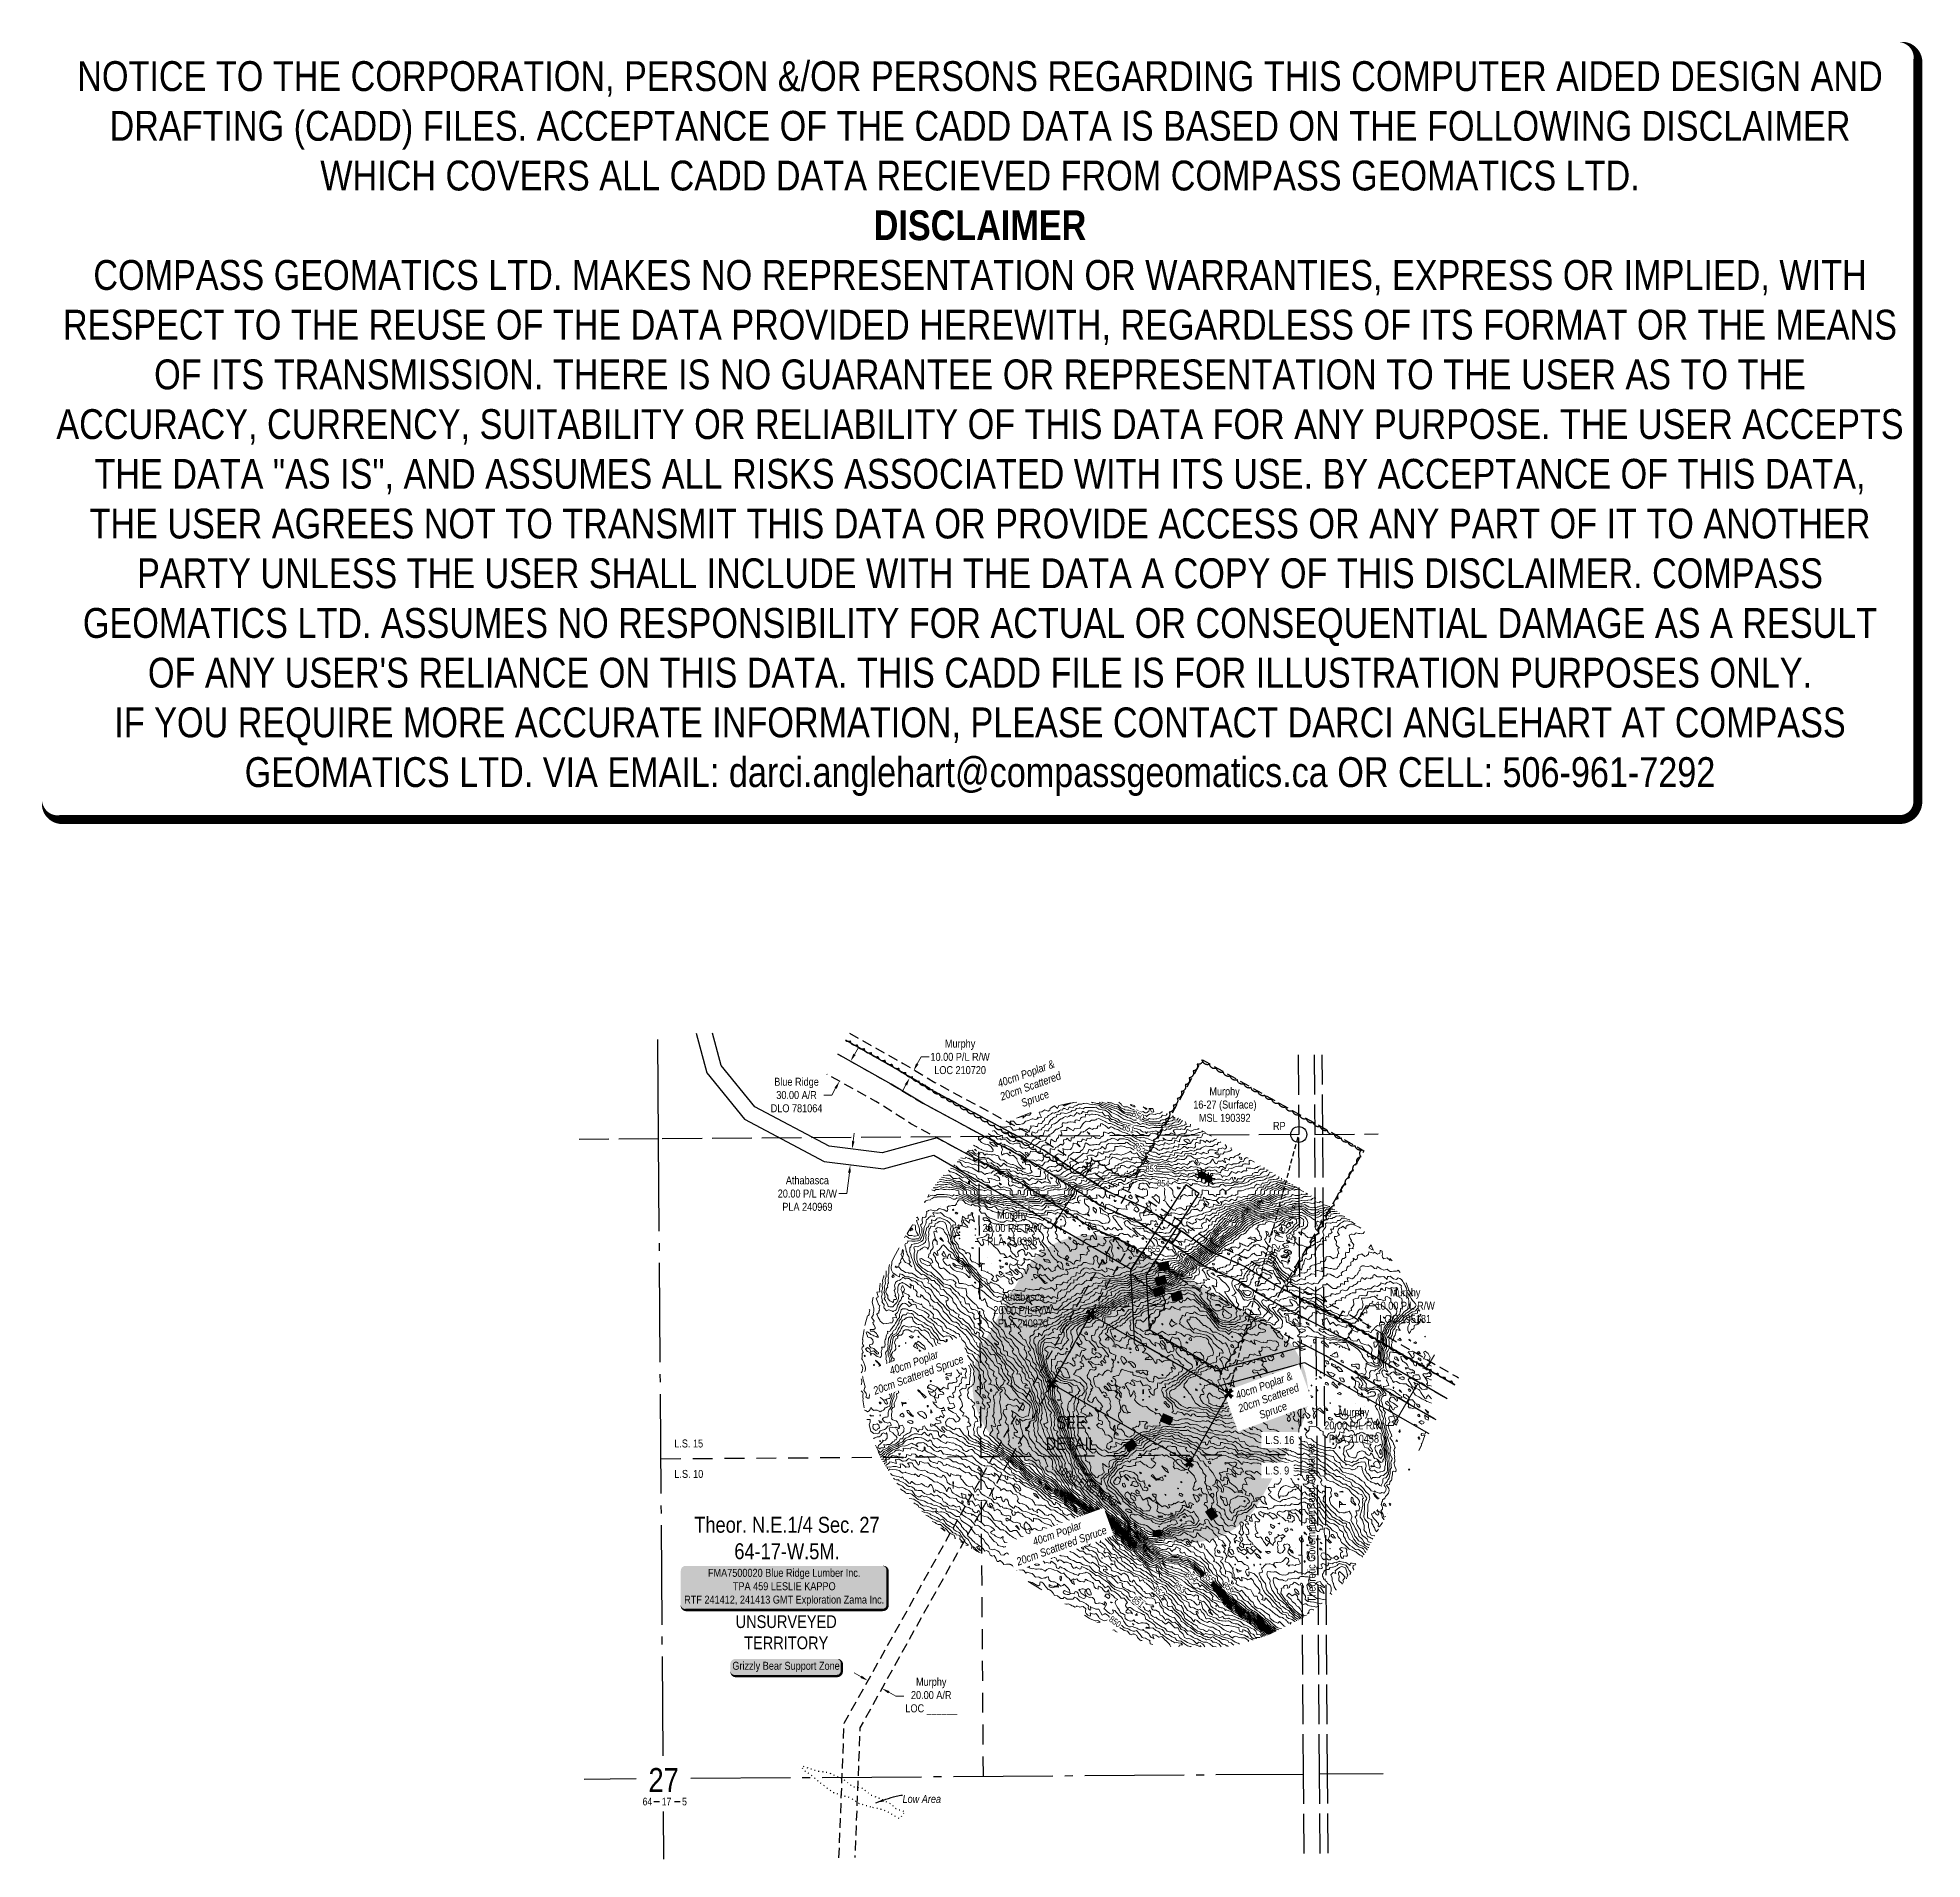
# Model space of a CAD drawing. Extents: x 532589 to 538856, y 6045658 to 6049082.
# Drawn here: x 532589 to 534958, y 6046642 to 6048932 of the extents above; entities that cross this region are included whole.
import ezdxf
from ezdxf.enums import TextEntityAlignment as Align

# ---------------------------------------------------------------- set-up
doc = ezdxf.new("R2010")
doc.units = 0
doc.header["$LTSCALE"] = 5
doc.header["$PDSIZE"] = 0.5
for name, pattern in [('0', [1, 1, 0]), ('foc-ACCESSROAD', [3.75, 2.5, -1.25]), ('foc-LSD', [8, 5, -3]), ('foc-QUARTERLINE', [33, 25, -3, 2, -3]), ('foc-TIELINE', [1.875, 1.25, -0.625]), ('foc-TOPO', [1, 0.2, -0.8]), ('foc-UNSURVEYED', [12.5, 10, -2.5])]:
    doc.linetypes.add(name, pattern=pattern)
doc.layers.get('Defpoints').update_dxf_attribs({"color": 9})
for name, color, linetype in [('10', 1, 'Continuous'), ('35', 37, 'Continuous'), ('9', 3, 'Continuous'), ('AS-WILDLIFE-BLOCK', 131, 'Continuous'), ('C-AR', 13, 'foc-ACCESSROAD'), ('C-RW', 13, 'Continuous'), ('C-SYMBOL', 7, 'Continuous'), ('C-WS', 13, 'foc-ACCESSROAD'), ('C-WS-S', 13, 'Continuous'), ('DETAIL-T', 7, 'Continuous'), ('F-AR', 190, 'foc-ACCESSROAD'), ('F-RW', 190, 'Continuous'), ('L-MON', 1, 'Continuous'), ('L-QSEC', 8, 'foc-QUARTERLINE'), ('L-ROAD-T', 7, 'Continuous'), ('L-SECLBL', 7, 'Continuous'), ('L-SECTION-LSD', 7, 'foc-LSD'), ('L-TIE', 7, 'foc-TIELINE'), ('L-TIE-T', 7, 'Continuous'), ('L-UNS-T', 3, 'Continuous'), ('L-USEC', 7, 'foc-UNSURVEYED'), ('oil_and_gas_wells_pt', 7, 'Continuous'), ('P-BUFFER-H 30m', 51, 'Continuous'), ('P-BUFFER-T', 40, 'Continuous'), ('P-PROPOSED', 10, 'Continuous'), ('P-PROPOSED-H', 21, 'Continuous'), ('T-BUSH', 110, '0'), ('T-BUSH-T', 110, 'Continuous'), ('T-GENERAL', 48, 'foc-TOPO'), ('T-LOW-AREA', 48, 'foc-TOPO'), ('T-LOW-AREA-T', 48, 'Continuous'), ('T-VEGETATION CHANGE', 104, 'foc-TOPO')]:
    doc.layers.add(name, color=color, linetype=linetype)
for name, color, linetype, lineweight in [('C-AR-T', 13, 'Continuous', 9), ('C-RW-T', 13, 'Continuous', 9), ('C-WS-T', 13, 'Continuous', 9), ('F-AR-T', 190, 'Continuous', 9), ('F-RW-T', 190, 'Continuous', 9)]:
    doc.layers.add(name, color=color, linetype=linetype, lineweight=lineweight)
doc.layers.add('C-TOPO-MAJR', color=7, linetype='Continuous', lineweight=15, true_color=0xd3aa5f)
doc.layers.add('C-TOPO-MINR', color=7, linetype='Continuous', lineweight=13, true_color=0xe9d5af)
doc.layers.add('C-TOPO-MAJR-TEXT', color=7, linetype='Continuous', true_color=0x644b1b)
doc.layers.add('DISCLAIMER', color=7, linetype='Continuous', plot=False)
doc.styles.add('100L', font='ARIALN.TTF', dxfattribs={"height": 11})
doc.styles.add('175L', font='ARIALN.TTF', dxfattribs={"height": 20})
doc.styles.add('80', font='ARIALN.TTF', dxfattribs={"height": 10})
doc.styles.add('80CG', font='ARIALN.TTF', dxfattribs={"height": 10})
doc.styles.add('80L', font='ARIALN.TTF', dxfattribs={"height": 10})
doc.styles.add('80LS', font='ARIALNI.TTF', dxfattribs={"height": 10})
doc.styles.add('SIMPLEX', font='ARIALN.TTF')
doc.styles.get("Standard").update_dxf_attribs({"font": 'ARIALN.TTF'})
doc.dimstyles.new('Compass 5 000', dxfattribs={"dimscale": 5, "dimtxt": 9, "dimasz": 2, "dimexe": 0.2, "dimexo": 0.0625, "dimgap": 0.5, "dimtad": 0, "dimtih": 1, "dimtoh": 1, "dimzin": 0, "dimdsep": 46, "dimtxsty": '80CG', "dimcen": 0.1, "dimse1": 1, "dimse2": 1, "dimclrd": 256, "dimclrt": 256, "dimaunit": 1, "dimadec": 4, "dimazin": 0, "dimtfac": 0.06, "dimtofl": 0, "dimtmove": 0, "dimatfit": 1, "dimfxl": 0.2, "dimtolj": 1, "dimtzin": 0, "dimlwd": -1, "dimarcsym": 0})

msp = doc.modelspace()

# ---------------------------------------------------------------- texts
at = {"layer": 'C-SYMBOL', "color": 3, "insert": (533530.94, 6047072.171), "char_height": 19.98976, "width": 232.07293, "attachment_point": 2, "style": '175L'}
msp.add_mtext('Theor. N.E.1/4 Sec. 27\\P64-17-W.5M.', dxfattribs=at)
at = {"layer": 'C-TOPO-MAJR-TEXT', "linetype": 'Continuous', "lineweight": -3, "char_height": 8, "width": 11.11, "attachment_point": 5, "bg_fill": 1, "bg_fill_transparency": 0}
for s, insert, rotation, box_fill_scale, bg_fill_color in [('858', (533998.168, 6047355.571, 858), 20.55365, 1.182, 51), ('857', (534000.838, 6047369.09, 857), 17.825762, 1.182, 51), ('859', (534021.032, 6047349.454, 859), 13.387996, 1.182, 51), ('859', (534008.067, 6047194.701, 859), 337.07141, 1.182, 21), ('858', (533962.929, 6047162.008, 858), 35.528226, 1.182, 51), ('857', (534064.667, 6047075.837, 857), 304.283917, 1.182, 51), ('857', (533996.617, 6047051.399, 857), 2.123012, 1, 51)]:
    msp.add_mtext(s, dxfattribs=dict(at, insert=insert, rotation=rotation, box_fill_scale=box_fill_scale, bg_fill_color=bg_fill_color))
at = {"layer": 'C-WS-T', "insert": (534038.866, 6047612.218), "char_height": 9.99488, "attachment_point": 1, "style": '80L'}
msp.add_mtext_dynamic_manual_height_columns('\\pi23.007;Murphy\\P\\pi2.8056;16-27 (Surface)\\P\\pi9.8825;MSL 190392', width=83.23858, gutter_width=50, heights=[0], dxfattribs=at)
at = {"layer": 'DETAIL-T', "color": 3, "insert": (533888.174, 6047177.559), "char_height": 15.9918, "width": 63.60354, "attachment_point": 5, "style": '80CG'}
msp.add_mtext('SEE\\PDETAIL', dxfattribs=at)
at = {"layer": 'L-ROAD-T', "style": '80L'}
msp.add_text('Theoretic Government Road Allowance', height=10, rotation=90.389633, dxfattribs=at).set_placement((534189.877, 6047064.65), align=Align.MIDDLE_CENTER)
at = {"layer": 'L-TIE-T', "insert": (534141.325, 6047415.678), "char_height": 9.99488, "width": 64.2861, "attachment_point": 2, "rotation": 72.105889, "style": '80L'}
msp.add_mtext("338.2 (Tie)\\P195°15' ", dxfattribs=at)
at = {"layer": 'L-UNS-T', "color": 3, "insert": (533529.995, 6046926.909), "char_height": 15.99181, "attachment_point": 5, "style": '80L'}
msp.add_mtext_dynamic_manual_height_columns('UNSURVEYED TERRITORY', width=126.41375, gutter_width=47.5, heights=[0], dxfattribs=at)
at = {"layer": 'P-BUFFER-T', "linetype": 'Continuous', "insert": (533873.595, 6047138.465, -880.411), "char_height": 9.99488, "attachment_point": 1, "rotation": 328.936111, "style": '80L'}
msp.add_mtext_dynamic_manual_height_columns('\\pi0.68646;100m FNC Buffer', width=89.38377, gutter_width=50, heights=[0], dxfattribs=at)
at = {"layer": 'T-LOW-AREA-T', "insert": (533676.241, 6046722.382), "char_height": 9.99488, "attachment_point": 1, "style": '80L'}
msp.add_mtext_dynamic_manual_height_columns('{\\fArial Narrow|b0|i1|c0|p34;Low Area}', width=51.77575, gutter_width=50, heights=[0], dxfattribs=at)

# ---------------------------------------------------------------- blocks, each defined once
blk = doc.blocks.new('L-SECLBL')
at = {"layer": '9', "color": 7}
for p, q in [((-5.1, -27.8), (-12.3, -27.8)), ((20.7, -27.8), (13.5, -27.8))]:
    blk.add_line(p, q, dxfattribs=at)
at = {"layer": '10', "color": 2, "style": 'SIMPLEX'}
blk.add_attdef('SEC', text='', height=30, dxfattribs=at).set_placement((0, 0), align=Align.MIDDLE)
at = {"layer": '10', "color": 5, "style": '80L'}
blk.add_attdef('TWP', text='', height=9.5, dxfattribs=at).set_placement((-14.4, -27.4), align=Align.MIDDLE_RIGHT)
blk.add_attdef('RGE', text='', height=9.5, dxfattribs=at).set_placement((3.6, -27.4), align=Align.MIDDLE_CENTER)
blk.add_attdef('MER', text='', height=9.5, dxfattribs=at).set_placement((23.2, -27.4), align=Align.MIDDLE_LEFT)
blk = doc.blocks.new('GAS')
h = blk.add_hatch(color=255)
h.dxf.hatch_style = 1
edge = h.paths.add_edge_path()
edge.add_arc((0, 0), 0.9, 0, 360)
for p, q in [((-0.81, 0), (-1.62, 0)), ((-0.57, 0.57), (-1.14, 1.14)), ((0, 0.81), (0, 1.62)), ((0.57, 0.57), (1.14, 1.14)), ((1.62, 0), (0.81, 0)), ((-0.57, -0.57), (-1.14, -1.14)), ((0, -0.81), (0, -1.62)), ((1.14, -1.14), (0.57, -0.57))]:
    blk.add_line(p, q)
blk.add_circle((0, 0), 0.8)
blk = doc.blocks.new('*U402')
h = blk.add_hatch(color=255)
edge = h.paths.add_edge_path()
edge.add_line((-124, -28.5), (124, -28.5))
edge.add_arc((124, -22.5), 6, 270, 360)
edge.add_line((130, -22.5), (130, 21))
edge.add_arc((124, 21), 6, 0, 90)
edge.add_line((124, 27), (-124, 27))
edge.add_arc((-124, 21), 6, 90, 180)
edge.add_line((-130, 21), (-130, -22.5))
edge.add_arc((-124, -22.5), 6, 180, 270)
at = {"color": 44, "flags": 128}
blk.add_lwpolyline([(-124, -28.5, 3, 3, 0), (124, -28.5, 3, 3, 0.414214), (130, -22.5, 3, 3, 0), (130, 21, 3, 0, 0.414214), (124, 27, 0, 0, 0), (-124, 27, 0, 0, 0.414214), (-130, 21, 0, 0, 0), (-130, -22.5, 0, 3, 0.414214)], format="xyseb", close=True, dxfattribs=at)
at = {"color": 44, "style": '80'}
blk.add_attdef('ENTER_TEXT_001', (-36, -5), '', height=10, dxfattribs=at)
blk = doc.blocks.new('TEMP')
h = blk.add_hatch(color=255)
h.dxf.hatch_style = 1
h.paths.add_polyline_path([(0, 0.25), (-0.67, 1.15), (-0.67, 0.67), (-1.15, 0.67), (-0.25, 0), (-1.15, -0.67), (-0.67, -0.67), (-0.67, -1.15), (0, -0.25), (0.67, -1.15), (0.67, -0.67), (1.15, -0.67), (0.25, 0), (1.15, 0.67), (0.67, 0.67), (0.67, 1.15)])
h.paths.add_polyline_path([(0.57, 0.85), (0.57, 0.57), (0.85, 0.57), (0.08, 0), (0.85, -0.57), (0.57, -0.57), (0.57, -0.85), (0, -0.08), (-0.57, -0.85), (-0.57, -0.57), (-0.85, -0.57), (-0.08, 0), (-0.85, 0.57), (-0.57, 0.57), (-0.57, 0.85), (0, 0.08)], flags=16)
h = blk.add_hatch(color=1)
h.dxf.hatch_style = 1
h.paths.add_polyline_path([(0, 0.08), (-0.57, 0.85), (-0.57, 0.57), (-0.85, 0.57), (-0.08, 0), (-0.85, -0.57), (-0.57, -0.57), (-0.57, -0.85), (0, -0.08), (0.57, -0.85), (0.57, -0.57), (0.85, -0.57), (0.08, 0), (0.85, 0.57), (0.57, 0.57), (0.57, 0.85)])
at = {"color": 1}
for p, q in [((-0.08, 0), (0.08, 0)), ((0, 0.08), (0, -0.08))]:
    blk.add_line(p, q, dxfattribs=at)
at = {"color": 255, "flags": 128}
blk.add_lwpolyline([(-0.25, 0), (-1.15, 0.67), (-0.67, 0.67), (-0.67, 1.15), (0, 0.25), (0.67, 1.15), (0.67, 0.67), (1.15, 0.67), (0.25, 0), (1.15, -0.67), (0.67, -0.67), (0.67, -1.15), (0, -0.25), (-0.67, -1.15), (-0.67, -0.67), (-1.15, -0.67)], close=True, dxfattribs=at)
at = {"color": 1, "flags": 128}
blk.add_lwpolyline([(-0.08, 0), (-0.85, 0.57), (-0.57, 0.57), (-0.57, 0.85), (0, 0.08), (0.57, 0.85), (0.57, 0.57), (0.85, 0.57), (0.08, 0), (0.85, -0.57), (0.57, -0.57), (0.57, -0.85), (0, -0.08), (-0.57, -0.85), (-0.57, -0.57), (-0.85, -0.57)], close=True, dxfattribs=at)
blk = doc.blocks.new('*D542')
at = {"layer": 'C-AR-T', "transparency": 16777216}
for p, q in [((533624.1, 6046871), (533615.3, 6046875.9)), ((533659, 6046851.5), (533667.7, 6046846.6)), ((533667.7, 6046846.6), (533677.7, 6046846.6))]:
    blk.add_line(p, q, dxfattribs=at)
for points in [[(533624.9, 6046872.5), (533623.3, 6046869.6), (533632.8, 6046866.1)], [(533659.8, 6046853), (533658.2, 6046850.1), (533650.3, 6046856.4)]]:
    blk.add_solid(points, dxfattribs=at)
at = {"layer": 'Defpoints', "color": 0, "transparency": 16777216}
for p in [(533719.3, 6047021.1), (533736.7, 6047011.3), (533632.8, 6046866.1)]:
    blk.add_point(p, dxfattribs=at)
at = {"layer": 'C-AR-T', "transparency": 16777216, "insert": (533712.3, 6046846.6), "char_height": 10, "attachment_point": 5, "style": '80CG'}
blk.add_mtext('\\A1;Murphy\\P20.00 A/R\\PLOC ______', dxfattribs=at)
blk = doc.blocks.new('RP')
at = {"layer": '35', "color": 3}
blk.add_circle((0, 0), 10, dxfattribs=at)
at = {"layer": '35', "color": 3, "style": '80'}
blk.add_attdef('RP_001', (-32.4, 5.8), '', height=10, dxfattribs=at)
blk = doc.blocks.new('*D543')
at = {"layer": 'C-AR-T', "transparency": 16777216}
for p, q in [((534254, 6047329), (534259, 6047337.6)), ((534259, 6047337.6), (534269, 6047337.6)), ((534238.9, 6047303), (534233.9, 6047294.4))]:
    blk.add_line(p, q, dxfattribs=at)
for points in [[(534237.5, 6047303.9), (534240.3, 6047302.2), (534243.9, 6047311.7)], [(534252.6, 6047329.8), (534255.4, 6047328.1), (534249, 6047320.3)]]:
    blk.add_solid(points, dxfattribs=at)
at = {"layer": 'Defpoints', "color": 0, "transparency": 16777216}
for p in [(534249, 6047320.3), (534266.8, 6047298.4), (534271.8, 6047307)]:
    blk.add_point(p, dxfattribs=at)
at = {"layer": 'C-AR-T', "transparency": 16777216, "insert": (534308.1, 6047337.6), "char_height": 10, "attachment_point": 5, "style": '80CG'}
blk.add_mtext('\\A1;Murphy\\P10.00 P/L R/W\\PLOC 195181', dxfattribs=at)
blk = doc.blocks.new('*U568')
h = blk.add_hatch(color=255)
edge = h.paths.add_edge_path()
edge.add_line((-64, -11.5), (64, -11.5))
edge.add_arc((64, -5.5), 6, 270, 360)
edge.add_line((70, -5.5), (70, 4))
edge.add_arc((64, 4), 6, 0, 90)
edge.add_line((64, 10), (-64, 10))
edge.add_arc((-64, 4), 6, 90, 180)
edge.add_line((-70, 4), (-70, -5.5))
edge.add_arc((-64, -5.5), 6, 180, 270)
at = {"color": 131, "flags": 128}
blk.add_lwpolyline([(-64, -11.5, 3, 3, 0), (64, -11.5, 3, 3, 0.414214), (70, -5.5, 3, 3, 0), (70, 4, 3, 0, 0.414214), (64, 10, 0, 0, 0), (-64, 10, 0, 0, 0.414214), (-70, 4, 0, 0, 0), (-70, -5.5, 0, 3, 0.414214)], format="xyseb", close=True, dxfattribs=at)
at = {"color": 131, "style": '80'}
blk.add_attdef('ENTER_TEXT_001', (-36, -5), '', height=10, dxfattribs=at)
blk = doc.blocks.new('*D548')
at = {"layer": 'Defpoints', "color": 0, "transparency": 16777216}
for p in [(533597, 6047619.9), (533635, 6047631.6), (533621, 6047606.5)]:
    blk.add_point(p, dxfattribs=at)
at = {"layer": 'F-AR-T', "transparency": 16777216}
for p, q in [((533615.8, 6047653.7), (533620.7, 6047662.4)), ((533587.2, 6047602.5), (533577.2, 6047602.5)), ((533592.1, 6047611.2), (533587.2, 6047602.5))]:
    blk.add_line(p, q, dxfattribs=at)
for points in [[(533614.4, 6047654.5), (533617.3, 6047652.9), (533610.9, 6047645)], [(533590.7, 6047612), (533593.6, 6047610.4), (533597, 6047619.9)]]:
    blk.add_solid(points, dxfattribs=at)
at = {"layer": 'F-AR-T', "transparency": 16777216, "insert": (533543, 6047602.5), "char_height": 10, "attachment_point": 5, "style": '80CG'}
blk.add_mtext('\\A1;Blue Ridge\\P30.00 A/R\\PDLO 781064', dxfattribs=at)
blk = doc.blocks.new('*D549')
at = {"layer": 'C-AR-T', "transparency": 16777216}
for p, q in [((533694.7, 6047641.7), (533699.5, 6047650.5)), ((533699.5, 6047650.5), (533709.5, 6047650.5)), ((533680.5, 6047615.3), (533675.7, 6047606.5))]:
    blk.add_line(p, q, dxfattribs=at)
for points in [[(533693.2, 6047642.5), (533696.2, 6047640.9), (533690, 6047632.9)], [(533679, 6047616.1), (533681.9, 6047614.5), (533685.2, 6047624.1)]]:
    blk.add_solid(points, dxfattribs=at)
at = {"layer": 'Defpoints', "color": 0, "transparency": 16777216}
for p in [(533685.2, 6047624.1), (533752.7, 6047599), (533747.9, 6047590.2)]:
    blk.add_point(p, dxfattribs=at)
at = {"layer": 'C-AR-T', "transparency": 16777216, "insert": (533748.6, 6047650.5), "char_height": 10, "attachment_point": 5, "style": '80CG'}
blk.add_mtext('\\A1;Murphy\\P10.00 P/L R/W\\PLOC 210720', dxfattribs=at)
blk = doc.blocks.new('*D550')
at = {"layer": 'C-RW-T', "transparency": 16777216}
for p, q in [((534339.9, 6047267.4), (534344.9, 6047276)), ((534319.8, 6047232.8), (534293.1, 6047187)), ((534293.1, 6047187), (534283.1, 6047187))]:
    blk.add_line(p, q, dxfattribs=at)
for points in [[(534338.5, 6047268.2), (534341.3, 6047266.6), (534334.9, 6047258.8)], [(534318.3, 6047233.7), (534321.2, 6047232), (534324.8, 6047241.5)]]:
    blk.add_solid(points, dxfattribs=at)
at = {"layer": 'Defpoints', "color": 0, "transparency": 16777216}
for p in [(534309.1, 6047273.8), (534299, 6047256.5), (534324.8, 6047241.5)]:
    blk.add_point(p, dxfattribs=at)
at = {"layer": 'C-RW-T', "transparency": 16777216, "insert": (534243.6, 6047187), "char_height": 10, "attachment_point": 5, "style": '80CG'}
blk.add_mtext('\\A1;Murphy\\P20.00 P/L R/W\\PPLA 210458', dxfattribs=at)
blk = doc.blocks.new('*D551')
at = {"layer": 'C-RW-T', "transparency": 16777216}
for p, q in [((533910.6, 6047508.5), (533916, 6047516.9)), ((533889, 6047474.8), (533863.6, 6047435.2)), ((533863.6, 6047435.2), (533853.6, 6047435.2))]:
    blk.add_line(p, q, dxfattribs=at)
for points in [[(533909.2, 6047509.4), (533912, 6047507.6), (533905.2, 6047500.1)], [(533887.6, 6047475.7), (533890.4, 6047473.9), (533894.4, 6047483.2)]]:
    blk.add_solid(points, dxfattribs=at)
at = {"layer": 'Defpoints', "color": 0, "transparency": 16777216}
for p in [(533894.5, 6047506.9), (533883.8, 6047490), (533894.4, 6047483.2)]:
    blk.add_point(p, dxfattribs=at)
at = {"layer": 'C-RW-T', "transparency": 16777216, "insert": (533814.1, 6047435.2), "char_height": 10, "attachment_point": 5, "style": '80CG'}
blk.add_mtext('\\A1;Murphy\\P20.00 P/L R/W\\PPLA 210396', dxfattribs=at)
blk = doc.blocks.new('*D569')
at = {"layer": 'Defpoints', "color": 0, "transparency": 16777216}
for p in [(533621.9, 6047533.6), (533610.6, 6047514.8), (533619.5, 6047513.7)]:
    blk.add_point(p, dxfattribs=at)
at = {"layer": 'F-RW-T', "transparency": 16777216}
for p, q in [((533614.2, 6047544.6), (533615.4, 6047554.5)), ((533609.4, 6047504.9), (533606.2, 6047478.6)), ((533606.2, 6047478.6), (533596.2, 6047478.6))]:
    blk.add_line(p, q, dxfattribs=at)
for points in [[(533612.6, 6047544.8), (533615.9, 6047544.4), (533613, 6047534.7)], [(533607.7, 6047505.1), (533611, 6047504.7), (533610.6, 6047514.8)]]:
    blk.add_solid(points, dxfattribs=at)
at = {"layer": 'F-RW-T', "transparency": 16777216, "insert": (533556.6, 6047478.6), "char_height": 10, "attachment_point": 5, "style": '80CG'}
blk.add_mtext('\\A1;Athabasca\\P20.00 P/L R/W\\PPLA 240969', dxfattribs=at)
blk = doc.blocks.new('*D570')
at = {"layer": 'Defpoints', "color": 0, "transparency": 16777216}
for p in [(533965.1, 6047337.1), (533965.7, 6047324.5), (533985.7, 6047325.6)]:
    blk.add_point(p, dxfattribs=at)
at = {"layer": 'F-RW-T', "transparency": 16777216}
for p, q in [((533955.1, 6047336.6), (533867.2, 6047332)), ((533995, 6047338.7), (534005, 6047339.2))]:
    blk.add_line(p, q, dxfattribs=at)
for points in [[(533955, 6047338.3), (533955.2, 6047334.9), (533965.1, 6047337.1)], [(533994.9, 6047340.3), (533995.1, 6047337), (533985, 6047338.2)]]:
    blk.add_solid(points, dxfattribs=at)
at = {"layer": 'F-RW-T', "transparency": 16777216, "insert": (533827.6, 6047332), "char_height": 10, "attachment_point": 5, "style": '80CG'}
blk.add_mtext('\\A1;Athabasca\\P20.00 P/L R/W\\PPLA 240970', dxfattribs=at)
blk = doc.blocks.new('Disclaimer_Legal')
at = {"layer": 'DISCLAIMER', "color": 254, "flags": 128}
blk.add_lwpolyline([(-3612.9, -1104.6, 37.5, 37.5, 0), (4096.1, -1104.6, 37.5, 37.5, 0.414214), (4171.1, -1029.6, 37.5, 37.5, 0), (4171.1, 2078.7, 37.5, 0, 0.414214), (4096.1, 2153.7, 0, 0, 0), (-3612.9, 2153.7, 0, 0, 0.414214), (-3687.9, 2078.7, 0, 0, 0), (-3687.9, -1029.6, 0, 37.5, 0.414214)], format="xyseb", close=True, dxfattribs=at)
at = {"layer": 'DISCLAIMER', "color": 254, "insert": (241.6, 533.9), "char_height": 125, "width": 7717.568, "attachment_point": 5, "style": '80'}
blk.add_mtext('NOTICE TO THE CORPORATION, PERSON &/OR PERSONS REGARDING THIS COMPUTER AIDED DESIGN AND DRAFTING (CADD) FILES. ACCEPTANCE OF THE CADD DATA IS BASED ON THE FOLLOWING DISCLAIMER WHICH COVERS ALL CADD DATA RECIEVED FROM COMPASS GEOMATICS LTD.\\P{\\fArial Narrow|b1|i0|c0|p34;DISCLAIMER}\\PCOMPASS GEOMATICS LTD. MAKES NO REPRESENTATION OR WARRANTIES, EXPRESS OR IMPLIED, WITH RESPECT TO THE REUSE OF THE DATA PROVIDED HEREWITH, REGARDLESS OF ITS FORMAT OR THE MEANS OF ITS TRANSMISSION. THERE IS NO GUARANTEE OR REPRESENTATION TO THE USER AS TO THE ACCURACY, CURRENCY, SUITABILITY OR RELIABILITY OF THIS DATA FOR ANY PURPOSE. THE USER ACCEPTS THE DATA "AS IS", AND ASSUMES ALL RISKS ASSOCIATED WITH ITS USE. BY ACCEPTANCE OF THIS DATA, THE USER AGREES NOT TO TRANSMIT THIS DATA OR PROVIDE ACCESS OR ANY PART OF IT TO ANOTHER PARTY UNLESS THE USER SHALL INCLUDE WITH THE DATA A COPY OF THIS DISCLAIMER. COMPASS GEOMATICS LTD. ASSUMES NO RESPONSIBILITY FOR ACTUAL OR CONSEQUENTIAL DAMAGE AS A RESULT OF ANY USER\'S RELIANCE ON THIS DATA. THIS CADD FILE IS FOR ILLUSTRATION PURPOSES ONLY.\\PIF YOU REQUIRE MORE ACCURATE INFORMATION, PLEASE CONTACT DARCI ANGLEHART AT COMPASS GEOMATICS LTD. VIA EMAIL: darci.anglehart@compassgeomatics.ca OR CELL: 506-961-7292', dxfattribs=at)

# ---------------------------------------------------------------- dimensions: what is measured, and where the dimension line sits
at = {"layer": 'C-AR-T', "color": 3}
for base, p1, p2, angle, text, picture, middle in [((533685.206, 6047624.073), (533752.67, 6047598.991), (533747.915, 6047590.19), 241.616671, 'Murphy\\P10.00 P/L R/W\\PLOC 210720', '*D549', (533748.555, 6047650.47)), ((534248.969, 6047320.312), (534266.786, 6047298.373), (534271.816, 6047307.02), 59.809321, 'Murphy\\P10.00 P/L R/W\\PLOC 195181', '*D543', (534308.112, 6047337.6))]:
    dim = msp.add_linear_dim(base=base, p1=p1, p2=p2, angle=angle, text=text, dimstyle='Compass 5 000', dxfattribs=at)
    dim.commit()
    dim.dimension.update_dxf_attribs({"geometry": picture, "text_midpoint": middle, "dimtype": 161})
at = {"layer": 'C-AR-T'}
dim = msp.add_linear_dim(base=(533632.801, 6046866.133), p1=(533736.735, 6047011.333), p2=(533719.28, 6047021.075), angle=150.832283, text='Murphy\\P20.00 A/R\\PLOC ______', dimstyle='Compass 5 000', dxfattribs=at)
dim.commit()
dim.dimension.update_dxf_attribs({"geometry": '*D542', "text_midpoint": (533712.324, 6046846.644), "dimtype": 161})
at = {"layer": 'C-RW-T', "color": 3}
for base, p1, p2, angle, text, picture, middle in [((533894.37, 6047483.214), (533894.547, 6047506.859), (533883.753, 6047490.02), 237.338016, 'Murphy\\P20.00 P/L R/W\\PPLA 210396', '*D551', (533814.062, 6047435.218)), ((534324.812, 6047241.468), (534309.053, 6047273.783), (534298.992, 6047256.49), 239.809237, 'Murphy\\P20.00 P/L R/W\\PPLA 210458', '*D550', (534243.579, 6047186.994))]:
    dim = msp.add_linear_dim(base=base, p1=p1, p2=p2, angle=angle, text=text, dimstyle='Compass 5 000', dxfattribs=at)
    dim.commit()
    dim.dimension.update_dxf_attribs({"geometry": picture, "text_midpoint": middle, "dimtype": 161})
at = {"layer": 'F-AR-T', "color": 3}
dim = msp.add_linear_dim(base=(533596.99, 6047619.936), p1=(533634.984, 6047631.562), p2=(533621.027, 6047606.532), angle=240.854573, text='Blue Ridge\\P30.00 A/R\\PDLO 781064', dimstyle='Compass 5 000', dxfattribs=at)
dim.commit()
dim.dimension.update_dxf_attribs({"geometry": '*D548', "text_midpoint": (533542.979, 6047602.469), "dimtype": 161})
at = {"layer": 'F-RW-T', "color": 3}
for base, p1, p2, angle, text, picture, middle in [((533610.599, 6047514.83, -854.8), (533621.926, 6047533.574, -854.8), (533619.503, 6047513.742, -854.8), 263.035171, 'Athabasca\\P20.00 P/L R/W\\PPLA 240969', '*D569', (533556.629, 6047478.563, -854.8)), ((533965.062, 6047337.113), (533985.671, 6047325.566), (533965.719, 6047324.525), 182.985669, 'Athabasca\\P20.00 P/L R/W\\PPLA 240970', '*D570', (533827.611, 6047332.006))]:
    dim = msp.add_linear_dim(base=base, p1=p1, p2=p2, angle=angle, text=text, dimstyle='Compass 5 000', dxfattribs=at)
    dim.commit()
    dim.dimension.update_dxf_attribs({"geometry": picture, "text_midpoint": middle, "dimtype": 161})

# ---------------------------------------------------------------- hatches: boundary and pattern name
at = {"layer": 'P-BUFFER-H 30m'}
h = msp.add_hatch(color=256, dxfattribs=at)
h.dxf.hatch_style = 1
edge = h.paths.add_edge_path()
edge.add_line((533962.39, 6047413.291), (534135.818, 6047313.884))
edge.add_arc((534086.114, 6047227.17), 99.949, -29.167403, 60.17902, ccw=False)
edge.add_line((534173.389, 6047178.458), (534124.675, 6047091.178))
edge.add_arc((534037.4, 6047139.889), 99.949, 240.192931, 330.832597, ccw=False)
edge.add_line((533987.717, 6047053.163), (533814.265, 6047152.528))
edge.add_arc((533863.948, 6047239.254), 99.949, 150.832283, 240.192931, ccw=False)
edge.add_line((533776.673, 6047287.966), (533825.411, 6047375.289))
edge.add_arc((533912.686, 6047326.577), 99.949, 60.17902, 150.832283, ccw=False)
at = {"layer": 'P-PROPOSED-H'}
h = msp.add_hatch(color=256, dxfattribs=at)
h.dxf.hatch_style = 1
h.paths.add_polyline_path([(533912.686, 6047326.577), (534086.114, 6047227.17), (534037.4, 6047139.889), (533863.948, 6047239.254)])

# ---------------------------------------------------------------- linework, layer by layer
at = {"layer": 'C-AR', "flags": 128}
for points in [[(533609.668, 6047680.248), (533677.202, 6047642.232), (533716.695, 6047618.429), (533842.242, 6047550.595), (533858.794, 6047541.66), (533938.281, 6047490.705), (533958.751, 6047481.644), (533959.502, 6047481.184), (533985.041, 6047470.006), (534033.186, 6047439.328), (534069.648, 6047414.106), (534110.106, 6047396.314), (534151.14, 6047371.643), (534175.731, 6047358.93), (534206.009, 6047343.276), (534229.673, 6047331.043), (534224.752, 6047322.326), (534206.095, 6047331.972), (534175.816, 6047347.625), (534146.261, 6047362.904), (534105.496, 6047387.414), (534064.745, 6047405.334), (534038.605, 6047423.417), (534027.628, 6047431.01), (534026.239, 6047431.906), (534025.856, 6047432.153), (533982.143, 6047460.35), (533979.375, 6047461.576), (533954.618, 6047472.534), (533953.061, 6047473.224), (533933.529, 6047481.869), (533853.706, 6047533.04), (533821.464, 6047550.45), (533711.823, 6047609.692), (533672.166, 6047633.588), (533604.796, 6047671.512)], [(533596.316, 6046643.489), (533602.891, 6046812.545), (533943.477, 6047422.759), (533956.785, 6047416.868), (533961.415, 6047413.882), (533622.68, 6046806.984), (533616.328, 6046643.67)], [(534370.428, 6047238.178), (534368.325, 6047239.299), (534232.513, 6047318.313), (534224.752, 6047322.326), (534229.673, 6047331.043), (534237.329, 6047327.084), (534373.192, 6047248.039), (534375.13, 6047247.008)]]:
    msp.add_lwpolyline(points, dxfattribs=at)
at = {"layer": 'C-RW'}
for points in [[(533604.796, 6047671.512), (533672.166, 6047633.588), (533711.823, 6047609.692), (533821.463, 6047550.451), (533853.706, 6047533.04), (533933.529, 6047481.869), (533953.061, 6047473.224), (533954.618, 6047472.534), (533979.375, 6047461.576), (533982.143, 6047460.35), (534025.856, 6047432.155), (534026.239, 6047431.906), (534014.857, 6047415.44), (533972.611, 6047442.691), (533924.029, 6047464.201), (533843.539, 6047515.8), (533779.923, 6047550.162), (533701.792, 6047592.375), (533661.987, 6047616.361), (533595.053, 6047654.04)], [(534361.025, 6047220.519), (534358.589, 6047221.816), (534222.883, 6047300.77), (534206.265, 6047309.362), (534175.987, 6047325.015), (534143.876, 6047341.616), (534136.503, 6047345.427), (534096.277, 6047369.613), (534054.939, 6047387.792), (534028.976, 6047405.751), (534027.223, 6047406.962), (534016.513, 6047414.36), (534014.857, 6047415.44), (534026.239, 6047431.906), (534027.628, 6047431.01), (534038.604, 6047423.414), (534064.741, 6047405.327), (534105.49, 6047387.408), (534146.261, 6047362.904), (534153.585, 6047359.109), (534175.816, 6047347.625), (534206.095, 6047331.972), (534224.752, 6047322.326), (534232.513, 6047318.313), (534368.325, 6047239.299), (534370.428, 6047238.178)]]:
    msp.add_lwpolyline(points, dxfattribs=at)
at = {"layer": 'C-TOPO-MAJR', "color": 9, "true_color": 0xbfbfbf, "flags": 128}
for points, elevation in [([(533923.482, 6047593.489), (533926.966, 6047591.449), (533929.952, 6047590.502), (533930.947, 6047590.241), (533932.805, 6047589.507), (533934.929, 6047588.597), (533936.446, 6047587.99), (533938.911, 6047587.143), (533942.349, 6047586.069), (533942.892, 6047585.857), (533944.6, 6047585.525), (533946.874, 6047584.802), (533948.466, 6047583.933), (533950.856, 6047582.099), (533951.679, 6047581.544), (533954.837, 6047579.196), (533958.5, 6047577.881), (533958.819, 6047577.804), (533961.473, 6047577.562), (533962.801, 6047577.363), (533964.791, 6047575.571), (533966.782, 6047573.865), (533968.567, 6047575.777), (533970.764, 6047575.302), (533973.861, 6047574.465), (533974.746, 6047574.226), (533976.073, 6047573.58), (533978.727, 6047571.988), (533980.079, 6047570.951), (533982.709, 6047570.34), (533985.894, 6047569.599), (533986.691, 6047569.364), (533986.9, 6047569.389), (533990.672, 6047569.03), (533991.419, 6047568.852), (533994.654, 6047568.957), (533995.207, 6047569.046), (533998.636, 6047568.865), (533999.597, 6047568.637), (534000.184, 6047569.599), (534001.205, 6047571.011), (534002.617, 6047571.283), (534004.915, 6047571.283), (534006.599, 6047571.904), (534007.873, 6047572.306), (534010.581, 6047572.419), (534011.51, 6047572.651), (534013.367, 6047573.58), (534013.708, 6047574.434), (534016.951, 6047573.58), (534018.544, 6047573.365), (534018.772, 6047573.353), (534018.963, 6047573.58), (534015.273, 6047575.998), (534016.69, 6047575.914)], 850), ([(533784.114, 6047553.997), (533784.385, 6047554.052), (533784.239, 6047553.672), (533787.607, 6047551.483), (533790.04, 6047551.239), (533791.589, 6047551.239), (533793.331, 6047549.69), (533795.571, 6047546.933), (533797.96, 6047547.301), (533799.552, 6047547.415), (533800.198, 6047546.354), (533803.534, 6047547.007), (533807.267, 6047545.709), (533807.516, 6047544.911), (533811.497, 6047541.727), (533815.479, 6047540.732), (533816.143, 6047541.063), (533817.47, 6047541.727), (533819.347, 6047541.841), (533819.461, 6047541.962), (533823.208, 6047541.962), (533823.442, 6047541.887), (533823.642, 6047541.727), (533824.24, 6047540.93), (533824.24, 6047537.745), (533827.424, 6047535.755), (533829.193, 6047535.976), (533831.406, 6047535.185), (533832.899, 6047536.252), (533835.387, 6047536.608), (533836.98, 6047536.153), (533839.369, 6047536.521), (533840.816, 6047536.298), (533840.593, 6047537.745), (533841.792, 6047539.304), (533843.351, 6047540.135), (533844.756, 6047540.322), (533846.336, 6047541.727), (533846.763, 6047542.296), (533847.332, 6047542.524), (533848.925, 6047544.116), (533851.314, 6047544.714), (533852.451, 6047544.571), (533855.296, 6047545.346), (533855.628, 6047545.377), (533855.738, 6047545.709), (533857.154, 6047547.832), (533858.082, 6047549.69), (533858.48, 6047550.487), (533859.277, 6047551.019), (533860.415, 6047552.535), (533863.259, 6047553.672), (533865.367, 6047555.546), (533867.241, 6047557.654), (533869.349, 6047559.527), (533871.222, 6047559.777), (533872.255, 6047560.603), (533875.204, 6047561.635), (533877.348, 6047563.473), (533877.062, 6047565.617), (533877.312, 6047567.491), (533879.186, 6047567.387), (533881.527, 6047567.257), (533883.167, 6047567.608), (533884.379, 6047568.387), (533887.149, 6047568.969), (533887.813, 6047568.935), (533891.131, 6047568.461), (533893.121, 6047567.608), (533892.837, 6047569.599), (533893.664, 6047571.047), (533895.112, 6047571.472), (533898.696, 6047569.997), (533899.094, 6047570.926), (533899.891, 6047572.784), (533899.891, 6047573.58), (533901.85, 6047574.806), (533903.076, 6047575.173), (533905.73, 6047574.908), (533906.062, 6047577.562), (533906.334, 6047578.286), (533907.057, 6047578.06), (533910.242, 6047577.562), (533911.039, 6047577.23), (533911.371, 6047577.23), (533911.703, 6047577.562), (533913.915, 6047578.668), (533915.021, 6047578.557), (533918.338, 6047578.226), (533919.002, 6047578.16), (533921.988, 6047577.562), (533922.984, 6047577.352), (533923.553, 6047576.993), (533926.966, 6047575.752), (533930.283, 6047574.245), (533930.947, 6047573.723), (533931.943, 6047573.58), (533934.929, 6047572.494), (533937.824, 6047569.599), (533938.911, 6047569.172), (533939.658, 6047568.852), (533942.892, 6047568.082), (533946.874, 6047565.617), (533950.856, 6047564.29), (533952.387, 6047564.086), (533954.837, 6047562.631), (533957.113, 6047561.635), (533958.819, 6047559.798), (533961.472, 6047558.982), (533962.801, 6047558.174), (533966.782, 6047557.654), (533970.764, 6047556.548), (533973.998, 6047553.672), (533974.746, 6047553.074), (533975.289, 6047553.129), (533978.727, 6047552.717), (533980.718, 6047551.681), (533982.709, 6047551.447), (533985.41, 6047550.97), (533986.691, 6047552.251), (533987.595, 6047552.767), (533988.112, 6047553.672), (533989.819, 6047554.525), (533990.672, 6047554.696), (533994.369, 6047553.957), (533994.654, 6047554.019), (533995.185, 6047553.672), (533998.636, 6047551.421), (534000.253, 6047552.055), (534002.617, 6047552.6), (534004.761, 6047551.528), (534006.599, 6047553.103), (534006.931, 6047553.34), (534010.581, 6047553.059), (534011.194, 6047553.059), (534012.571, 6047553.672), (534013.677, 6047554.558), (534014.562, 6047554.558), (534016.553, 6047553.672), (534018.544, 6047553.008), (534018.863, 6047553.353), (534019.042, 6047553.672), (534018.544, 6047554.558), (534016.553, 6047557.654), (534017.583, 6047558.615), (534018.544, 6047558.921), (534020.756, 6047559.423), (534022.526, 6047559.423), (534025.122, 6047559.039), (534026.507, 6047559.929), (534028.345, 6047559.798), (534030.489, 6047559.294), (534031.565, 6047560.56), (534032.48, 6047561.635), (534033.3, 6047562.806), (534034.471, 6047563.11), (534037.694, 6047562.394), (534038.231, 6047565.617), (534038.12, 6047565.783)], 851), ([(533835.786, 6047577.164), (533836.112, 6047577.562), (533838.042, 6047580.217), (533836.715, 6047580.217), (533819.461, 6047573.58), (533828.22, 6047575.969), (533827.424, 6047573.58), (533831.406, 6047576.677), (533831.874, 6047577.093), (533835.387, 6047577.093), (533835.786, 6047577.164)], 850), ([(533749.46, 6047523.489), (533751.772, 6047523.241), (533754.889, 6047522.684), (533755.754, 6047524.306), (533758.74, 6047522.814), (533759.736, 6047523.146), (533761.063, 6047521.819), (533763.717, 6047520.68), (533764.856, 6047520.68), (533767.699, 6047518.347), (533771.262, 6047518.256), (533771.681, 6047518.561), (533774.334, 6047517.837), (533775.662, 6047517.368), (533778.317, 6047515.183), (533779.644, 6047514.298), (533780.742, 6047516.739), (533783.626, 6047515.673), (533787.261, 6047513.855), (533787.607, 6047513.549), (533788.006, 6047513.457), (533791.589, 6047511.76), (533794.575, 6047509.874), (533795.571, 6047509.495), (533797.743, 6047507.702), (533799.552, 6047506.445), (533802.981, 6047506.445), (533803.534, 6047506.578), (533804.176, 6047506.534), (533807.516, 6047507.219), (533808.778, 6047507.155), (533809.185, 6047505.892), (533811.497, 6047503.503), (533813.772, 6047501.91), (533815.479, 6047500.417), (533816.674, 6047500.716), (533819.461, 6047500.812), (533822.116, 6047499.255), (533823.442, 6047498.687), (533827.424, 6047497.929), (533831.206, 6047498.128), (533831.406, 6047498.261), (533831.975, 6047497.929), (533835.387, 6047494.943), (533836.793, 6047496.523), (533838.8, 6047497.929), (533839.227, 6047498.071), (533839.369, 6047498.088), (533839.812, 6047497.929), (533843.351, 6047496.336), (533844.316, 6047496.963), (533847.332, 6047496.963), (533848.849, 6047496.412), (533851.314, 6047496.412), (533852.494, 6047496.749), (533855.296, 6047497.237), (533856.133, 6047497.091), (533855.864, 6047497.929), (533856.195, 6047501.011), (533856.225, 6047501.91), (533855.296, 6047504.233), (533853.765, 6047505.892), (533855.296, 6047506.514), (533856.244, 6047506.84), (533859.277, 6047507.677), (533861.742, 6047508.357), (533863.259, 6047505.892), (533867.241, 6047507.532), (533869.385, 6047508.036), (533871.222, 6047506.461), (533871.792, 6047506.461), (533875.204, 6047508.736), (533876.341, 6047509.874), (533876.471, 6047512.589), (533879.186, 6047512.171), (533881.09, 6047511.951), (533883.167, 6047512.263), (533884.347, 6047512.676), (533887.149, 6047513.656), (533887.257, 6047513.748), (533887.339, 6047513.855), (533887.149, 6047515.183), (533886.153, 6047517.837), (533886.83, 6047518.156), (533887.149, 6047518.501), (533889.491, 6047519.477), (533891.131, 6047519.828), (533892.292, 6047520.657), (533894.614, 6047521.819), (533894.117, 6047522.814), (533895.112, 6047522.261), (533896.986, 6047523.927), (533899.094, 6047525.402), (533899.492, 6047525.402), (533899.426, 6047525.8), (533901.616, 6047527.26), (533903.076, 6047529.169), (533903.474, 6047529.384), (533907.057, 6047528.787), (533907.781, 6047529.058), (533909.048, 6047529.782), (533909.447, 6047531.374), (533910.315, 6047533.764), (533910.57, 6047534.233), (533911.039, 6047534.262), (533913.03, 6047533.764), (533915.021, 6047531.773), (533915.817, 6047532.967), (533917.011, 6047533.764), (533918.471, 6047534.295), (533919.002, 6047534.262), (533922.1, 6047534.648), (533922.984, 6047534.648), (533925.214, 6047535.515), (533926.966, 6047537.745), (533930.947, 6047534.428), (533932.369, 6047536.324), (533932.118, 6047537.745), (533932.851, 6047539.823), (533934.929, 6047541.727), (533938.701, 6047541.937), (533938.911, 6047541.993), (533939.708, 6047541.727), (533942.892, 6047541.064), (533943.555, 6047541.064), (533946.874, 6047541.537), (533947.027, 6047541.574), (533950.856, 6047541.574), (533951.037, 6047541.546), (533954.837, 6047541.546), (533955.103, 6047541.461), (533955.502, 6047541.727), (533957.16, 6047543.386), (533958.819, 6047542.775), (533960.24, 6047541.727), (533962.801, 6047539.736), (533966.058, 6047538.47), (533966.782, 6047538.144), (533967.28, 6047537.745), (533970.764, 6047535.755), (533973.698, 6047533.764), (533974.746, 6047532.898), (533978.727, 6047529.782), (533982.709, 6047529.782), (533986.691, 6047527.359), (533990.672, 6047525.8), (533994.654, 6047524.63), (533995.825, 6047524.63), (533998.636, 6047523.656), (534000.434, 6047524.002), (534002.617, 6047525.8), (534006.599, 6047525.8), (534010.581, 6047524.901), (534011.425, 6047524.956), (534012.22, 6047525.8), (534012.753, 6047527.61), (534014.562, 6047527.275), (534017.786, 6047526.559), (534018.544, 6047529.782), (534022.526, 6047529.782), (534026.507, 6047529.239), (534026.985, 6047529.304), (534027.21, 6047529.782), (534028.63, 6047531.64), (534030.489, 6047532.012), (534032.678, 6047531.574), (534034.471, 6047531.34), (534036.213, 6047532.022), (534038.452, 6047533.194), (534039.448, 6047532.768), (534042.434, 6047531.773), (534043.554, 6047532.644), (534045.691, 6047533.764), (534046.174, 6047534.005), (534046.416, 6047534.488), (534049.673, 6047534.488), (534050.397, 6047534.295), (534052.123, 6047536.02), (534054.379, 6047537.326), (534054.777, 6047537.347), (534055.707, 6047537.745), (534057.299, 6047538.807), (534058.36, 6047538.438), (534062.342, 6047537.745), (534066.102, 6047537.967), (534066.324, 6047538.188), (534068.315, 6047539.736), (534070.305, 6047540.196), (534072.296, 6047539.736), (534072.296, 6047541.727), (534073.292, 6047542.722), (534075.282, 6047543.22), (534075.879, 6047543.32), (534076.418, 6047543.634)], 852), ([(533717.868, 6047489.885), (533718.045, 6047489.146), (533719.709, 6047489.756), (533719.919, 6047489.784), (533720.044, 6047489.841), (533723.901, 6047489.614), (533724.361, 6047489.506), (533727.882, 6047489.647), (533728.148, 6047489.7), (533729.873, 6047489.965), (533731.589, 6047490.24), (533731.864, 6047490.187), (533735.087, 6047490.724), (533735.846, 6047490.804), (533737.363, 6047489.965), (533739.827, 6047488.397), (533742.18, 6047487.613), (533743.809, 6047486.979), (533746.715, 6047487.06), (533747.791, 6047487.228), (533749.886, 6047485.984), (533751.772, 6047484.864), (533754.758, 6047482.998), (533755.754, 6047482.301), (533756.501, 6047482.002), (533756.501, 6047481.255), (533756.501, 6047478.02), (533759.736, 6047476.844), (533762.781, 6047474.975), (533763.717, 6047474.607), (533764.654, 6047474.039), (533767.699, 6047473.043), (533768.755, 6047472.982), (533771.681, 6047472.332), (533774.07, 6047471.65), (533775.662, 6047471.272), (533778.529, 6047470.057), (533779.644, 6047469.608), (533780.18, 6047469.521), (533783.626, 6047468.599), (533785.474, 6047468.208), (533787.607, 6047469.808), (533787.892, 6047469.772), (533791.589, 6047468.066), (533793.942, 6047467.704), (533795.571, 6047467.379), (533798.64, 6047466.988), (533799.552, 6047467.444), (533800.62, 6047467.144), (533803.534, 6047467.071), (533807.516, 6047466.075), (533811.497, 6047465.86), (533811.782, 6047465.791), (533815.479, 6047464.892), (533817.043, 6047464.511), (533819.461, 6047464.145), (533822.008, 6047463.528), (533823.442, 6047463.886), (533825.747, 6047463.771), (533827.424, 6047464.217), (533829.064, 6047464.436), (533831.406, 6047463.516), (533833.243, 6047464.238), (533835.387, 6047464.628), (533838.8, 6047462.663), (533839.369, 6047462.513), (533841.703, 6047463.741), (533843.351, 6047463.741), (533845.768, 6047463.658), (533847.332, 6047463.716), (533850.685, 6047462.723), (533851.314, 6047462.758), (533853.241, 6047464.149), (533855.296, 6047465.841), (533855.391, 6047465.981), (533856.291, 6047466.075), (533858.986, 6047466.367), (533859.277, 6047466.335), (533862.999, 6047466.335), (533863.259, 6047466.374), (533863.888, 6047466.075), (533867.241, 6047464.72), (533869.061, 6047464.255), (533871.222, 6047464.138), (533872.575, 6047464.723), (533875.204, 6047464.582), (533877.405, 6047463.875), (533879.186, 6047464.914), (533881.509, 6047463.752), (533881.044, 6047466.075), (533882.35, 6047466.892), (533883.167, 6047467.46), (533886.011, 6047467.213), (533887.149, 6047467.071), (533890.921, 6047466.285), (533891.131, 6047466.474), (533893.691, 6047467.497), (533895.112, 6047467.606), (533898.651, 6047466.518), (533896.211, 6047470.057), (533896.108, 6047473.043), (533896.97, 6047474.039), (533897.914, 6047475.219), (533899.094, 6047475.632), (533901.369, 6047475.746), (533903.076, 6047475.159), (533906.597, 6047474.499), (533907.057, 6047474.437), (533910.315, 6047474.763), (533911.039, 6047476.211), (533912.532, 6047474.039), (533915.021, 6047472.143), (533916.679, 6047472.38), (533919.002, 6047472.991), (533920.533, 6047472.508), (533920.661, 6047474.039), (533919.888, 6047477.135), (533922.984, 6047476.825), (533925.307, 6047474.039), (533926.966, 6047473.091), (533928.136, 6047472.868), (533928.956, 6047474.039), (533930.042, 6047474.944), (533930.726, 6047478.02), (533930.726, 6047478.242), (533930.726, 6047482.002), (533930.766, 6047482.183), (533930.947, 6047482.251), (533931.517, 6047482.002), (533931.517, 6047481.433), (533931.517, 6047478.02), (533931.612, 6047477.356), (533932.938, 6047474.039), (533934.929, 6047473.091), (533936.588, 6047472.38), (533936.173, 6047474.039), (533936.334, 6047476.615), (533938.911, 6047476.615), (533942.892, 6047474.039), (533943.617, 6047477.296), (533946.874, 6047477.622), (533947.443, 6047477.451), (533947.869, 6047478.02), (533947.869, 6047481.007), (533947.869, 6047482.002), (533949.66, 6047483.197), (533950.856, 6047482.922), (533953.067, 6047483.772), (533953.918, 6047485.984), (533953.509, 6047487.312), (533954.837, 6047486.504), (533958.629, 6047486.174), (533958.819, 6047486.268), (533961.695, 6047487.09), (533961.543, 6047489.965), (533962.203, 6047490.563), (533962.801, 6047490.736), (533965.645, 6047491.103), (533966.782, 6047492.81), (533968.229, 6047492.5), (533969.967, 6047493.947), (533970.653, 6047494.058), (533970.764, 6047494.058), (533973.793, 6047494.899), (533974.746, 6047495.235), (533977.362, 6047495.312), (533978.727, 6047495.312), (533980.32, 6047495.54), (533982.709, 6047494.346), (533984.7, 6047493.947), (533986.691, 6047489.965), (533987.576, 6047493.062), (533990.672, 6047492.11), (533992.844, 6047491.775), (533994.654, 6047491.624), (533996.798, 6047491.803), (533998.636, 6047491.371), (533999.819, 6047492.764), (534002.617, 6047492.43), (534004.74, 6047491.824), (534006.599, 6047492.03), (534009.386, 6047489.965), (534010.581, 6047487.312), (534012.97, 6047485.984), (534014.562, 6047483.993), (534016.155, 6047482.002), (534016.155, 6047480.409), (534016.155, 6047478.02), (534017.217, 6047475.366), (534018.181, 6047474.039), (534018.544, 6047473.773), (534018.906, 6047473.676), (534022.526, 6047471.953), (534025.102, 6047471.463), (534025.894, 6047474.039), (534025.511, 6047475.035), (534026.507, 6047475.035), (534028.1, 6047476.428), (534030.489, 6047477.622), (534031.816, 6047476.693), (534034.471, 6047475.177), (534036.28, 6047476.211), (534038.452, 6047476.211), (534040.665, 6047475.808), (534040.443, 6047478.02), (534040.443, 6047480.011), (534040.443, 6047482.002), (534041.439, 6047482.997), (534042.434, 6047483.329), (534044.093, 6047482.002), (534044.093, 6047480.343), (534044.093, 6047478.02), (534046.416, 6047474.537), (534047.213, 6047474.039), (534050.397, 6047473.449), (534051.01, 6047473.426), (534051.06, 6047474.039), (534051.429, 6047476.988), (534052.932, 6047478.02), (534052.932, 6047479.468), (534052.932, 6047482.002), (534052.932, 6047483.449), (534054.379, 6047482.886), (534057.657, 6047482.705), (534058.36, 6047482.749), (534060.749, 6047482.002), (534060.749, 6047479.613), (534060.749, 6047478.02), (534062.342, 6047477.024), (534063.067, 6047477.296), (534066.324, 6047477.296), (534068.978, 6047475.366), (534070.305, 6047474.836), (534071.029, 6047477.297), (534074.287, 6047477.622), (534074.634, 6047477.674), (534075.084, 6047478.02), (534075.084, 6047481.205), (534075.084, 6047482.002), (534076.994, 6047483.277), (534078.269, 6047484.657), (534081.808, 6047482.002), (534081.808, 6047478.463), (534081.808, 6047478.02), (534082.25, 6047477.755), (534082.424, 6047477.847), (534082.915, 6047478.02), (534082.915, 6047481.338), (534082.915, 6047482.002), (534085.126, 6047483.108), (534086.232, 6047483.661), (534087.499, 6047484.717), (534089.328, 6047485.984), (534089.929, 6047486.268), (534090.214, 6047486.225), (534093.55, 6047486.629), (534094.195, 6047486.979), (534097.608, 6047486.553), (534098.177, 6047486.781), (534101.164, 6047486.979), (534102.159, 6047487.121), (534104.254, 6047487.87), (534106.14, 6047488.224), (534107.608, 6047488.498), (534110.122, 6047489.396), (534110.484, 6047489.603), (534111.715, 6047489.965), (534113.644, 6047490.425), (534114.104, 6047490.961), (534115.811, 6047492.24), (534118.085, 6047492.952), (534118.675, 6047493.357), (534120.076, 6047493.947), (534121.499, 6047494.516), (534122.067, 6047494.831), (534125.001, 6047494.995), (534126.049, 6047495.118), (534128.563, 6047495.414), (534130.03, 6047495.587), (534131.761, 6047496.198), (534133.65, 6047497.929), (534133.891, 6047498.05), (534134.012, 6047498.076), (534137.352, 6047498.571), (534137.994, 6047499.1), (534140.508, 6047499.396), (534141.975, 6047500.715), (534142.829, 6047501.056), (534144.364, 6047501.91), (534145.264, 6047502.257), (534145.477, 6047502.199)], 854), ([(533733.855, 6047507.883), (533735.846, 6047506.114), (533737.173, 6047505.892), (533739.827, 6047505.279), (533740.492, 6047505.228), (533743.809, 6047503.901), (533746.653, 6047501.91), (533747.791, 6047501.274), (533750.444, 6047499.257), (533751.772, 6047498.427), (533754.196, 6047499.487), (533755.754, 6047498.803), (533757.312, 6047497.929), (533759.736, 6047496.336), (533762.195, 6047493.947), (533763.717, 6047491.956), (533766.952, 6047489.965), (533767.699, 6047489.467), (533769.193, 6047488.471), (533771.681, 6047488.827), (533772.566, 6047489.08), (533775.662, 6047487.975), (533777.806, 6047485.984), (533779.644, 6047485.131), (533780.29, 6047485.338), (533782.298, 6047485.984), (533783.128, 6047486.482), (533783.626, 6047486.482), (533784.169, 6047485.984), (533787.607, 6047484.093), (533790.897, 6047482.694), (533791.589, 6047482.798), (533794.359, 6047483.214), (533795.571, 6047483.744), (533797.457, 6047484.097), (533799.552, 6047483.286), (533801.145, 6047483.594), (533803.534, 6047484.117), (533807.047, 6047482.471), (533807.516, 6047482.382), (533811.497, 6047482.002), (533811.497, 6047478.02), (533815.479, 6047475.444), (533818.216, 6047475.283), (533819.461, 6047475.611), (533822.154, 6047475.327), (533823.442, 6047475.603), (533826.15, 6047475.313), (533827.424, 6047474.924), (533830.908, 6047474.536), (533831.406, 6047475.176), (533833.215, 6047476.211), (533833.302, 6047478.02), (533833.302, 6047480.106), (533833.302, 6047482.002), (533834.235, 6047483.155), (533835.387, 6047482.744), (533836.897, 6047482.002), (533836.897, 6047480.492), (533836.897, 6047478.02), (533839.369, 6047475.631), (533841.075, 6047476.314), (533843.351, 6047476.116), (533845.068, 6047476.303), (533847.332, 6047476.549), (533848.609, 6047476.743), (533851.314, 6047475.976), (533853.678, 6047475.656), (533855.296, 6047475.824), (533857.7, 6047475.617), (533859.277, 6047476.129), (533862.187, 6047475.111), (533863.259, 6047475.506), (533865.431, 6047475.848), (533867.241, 6047475.935), (533868.992, 6047476.269), (533871.222, 6047476.462), (533872.308, 6047476.934), (533875.204, 6047476.934), (533876.173, 6047477.052), (533879.186, 6047477.883), (533879.262, 6047477.944), (533879.755, 6047478.02), (533879.755, 6047481.433), (533879.755, 6047482.002), (533882.539, 6047482.631), (533883.167, 6047483.14), (533884.386, 6047484.765), (533885.764, 6047485.984), (533885.379, 6047487.754), (533884.188, 6047489.965), (533884.692, 6047492.422), (533887.149, 6047493.004), (533888.476, 6047492.62), (533891.131, 6047492.952), (533895.112, 6047489.965), (533898.37, 6047490.689), (533899.094, 6047490.803), (533900.904, 6047492.137), (533901.582, 6047493.947), (533901.369, 6047495.654), (533903.076, 6047495.227), (533907.057, 6047493.947), (533908.385, 6047496.601), (533910.641, 6047497.929), (533910.858, 6047498.11), (533911.039, 6047498.178), (533915.021, 6047497.929), (533919.002, 6047497.03), (533919.682, 6047497.249), (533922.984, 6047497.332), (533923.426, 6047497.486), (533925.156, 6047497.929), (533925.721, 6047499.173), (533926.966, 6047499.35), (533928.052, 6047500.824), (533930.947, 6047500.915), (533932.009, 6047500.848), (533933.842, 6047501.91), (533934.331, 6047502.508), (533934.929, 6047503.239), (533935.848, 6047504.973), (533938.911, 6047504.399), (533940.503, 6047504.299), (533942.892, 6047505.168), (533943.887, 6047504.897), (533944.484, 6047505.892), (533945.918, 6047506.848), (533945.918, 6047509.874), (533946.078, 6047510.67), (533946.874, 6047510.913), (533949.694, 6047511.035), (533950.634, 6047513.855), (533950.742, 6047513.969), (533950.856, 6047513.998), (533952.846, 6047513.855), (533954.837, 6047513.493), (533956.164, 6047512.528), (533958.819, 6047510.87), (533961.472, 6047511.202), (533962.801, 6047512.86), (533963.035, 6047513.621), (533966.782, 6047513.621), (533967.145, 6047513.493), (533970.764, 6047511.605), (533973.116, 6047511.503), (533974.746, 6047511.982), (533976.338, 6047512.263), (533978.727, 6047513.058), (533981.912, 6047513.058), (533982.709, 6047512.936), (533983.456, 6047513.108), (533986.691, 6047511.944), (533988.965, 6047511.581), (533990.672, 6047510.96), (533993.403, 6047511.125), (533994.654, 6047511.162), (533998.303, 6047509.874), (533998.498, 6047509.736), (533998.636, 6047509.726), (534000.626, 6047509.874), (534002.493, 6047509.998), (534002.617, 6047510.007), (534005.738, 6047510.735), (534006.599, 6047510.839), (534009.254, 6047509.874), (534009.857, 6047509.15), (534010.581, 6047509.182), (534012.945, 6047508.256), (534014.562, 6047508.305), (534016.458, 6047507.788), (534018.544, 6047506.065), (534018.876, 6047506.224), (534022.526, 6047507.788), (534023.898, 6047507.265), (534026.507, 6047507.072), (534029.162, 6047508.547), (534030.489, 6047508.649), (534031.816, 6047507.22), (534034.471, 6047507.22), (534036.357, 6047507.779), (534038.452, 6047507.385), (534040.158, 6047507.598), (534042.434, 6047508.104), (534045.751, 6047509.209), (534046.416, 6047509.405), (534048.342, 6047507.819), (534050.397, 6047507.599), (534051.535, 6047507.03), (534054.379, 6047507.436), (534056.48, 6047507.994), (534058.36, 6047507.167), (534060.636, 6047508.168), (534062.342, 6047508.036), (534063.736, 6047507.286), (534066.324, 6047507.521), (534068.884, 6047508.452), (534070.305, 6047507.661), (534071.102, 6047506.688), (534071.753, 6047505.892), (534074.287, 6047505.139), (534075.614, 6047504.565), (534076.145, 6047505.892), (534076.941, 6047507.22), (534078.269, 6047509.431), (534078.518, 6047509.625), (534082.25, 6047507.599), (534084.996, 6047507.128), (534086.232, 6047509.874), (534089.328, 6047510.759), (534090.214, 6047510.293), (534092.817, 6047511.252), (534094.195, 6047512.263), (534095.39, 6047512.661), (534098.177, 6047513.152), (534098.924, 6047513.108), (534102.159, 6047512.919), (534102.997, 6047513.018), (534103.22, 6047513.855), (534104.389, 6047515.607), (534106.14, 6047516.045), (534108.027, 6047515.951), (534110.122, 6047515.665), (534112.511, 6047515.448), (534111.96, 6047517.837), (534111.781, 6047520.16), (534113.071, 6047520.344), (534113.942, 6047520.6), (534118.632, 6047518.306)], 853), ([(533958.907, 6047505.804), (533959.018, 6047505.892), (533958.819, 6047507.219), (533958.457, 6047506.254), (533958.512, 6047505.892), (533958.819, 6047505.79), (533958.907, 6047505.804)], 853), ([(534163.072, 6047491.642), (534163.155, 6047491.321), (534161.067, 6047490.782), (534157.902, 6047490.207), (534157.752, 6047490.116), (534157.017, 6047489.965), (534154.654, 6047489.232), (534153.92, 6047489.191), (534151.296, 6047488.608), (534149.939, 6047487.121), (534149.326, 6047486.596), (534148.445, 6047485.984), (534146.668, 6047485.273), (534145.957, 6047484.936), (534143.303, 6047484.657), (534141.975, 6047483.993), (534140.737, 6047483.241), (534138.259, 6047482.002), (534138.259, 6047481.736), (534138.259, 6047478.02), (534138.068, 6047477.947), (534137.994, 6047477.896), (534135.311, 6047476.722), (534134.012, 6047475.424), (534132.95, 6047475.101), (534130.03, 6047474.651), (534129.684, 6047474.385), (534128.583, 6047474.039), (534126.585, 6047473.503), (534126.049, 6047472.572), (534124.138, 6047471.968), (534122.067, 6047472.048), (534120.835, 6047471.29), (534118.833, 6047470.057), (534118.325, 6047469.818), (534118.085, 6047469.672), (534115.81, 6047468.351), (534114.104, 6047467.857), (534112.17, 6047468.009), (534110.122, 6047467.301), (534109.261, 6047466.937), (534107.847, 6047466.075), (534106.638, 6047465.578), (534106.14, 6047465.447), (534102.787, 6047465.447), (534102.159, 6047465.373), (534100.055, 6047464.197), (534098.177, 6047463.523), (534096.991, 6047463.28), (534094.195, 6047462.426), (534093.936, 6047462.354), (534092.867, 6047462.094), (534090.916, 6047461.391), (534090.214, 6047461.27), (534088.179, 6047460.147), (534086.232, 6047459.174), (534084.958, 6047459.387), (534083.337, 6047458.112), (534082.522, 6047457.84), (534082.25, 6047457.614), (534079.791, 6047456.59), (534078.269, 6047455.861), (534077.098, 6047455.301), (534074.287, 6047454.573), (534073.946, 6047454.472), (534073.789, 6047454.13), (534073.003, 6047451.433), (534070.305, 6047451.144), (534069.31, 6047451.144), (534068.315, 6047450.149), (534067.396, 6047449.077), (534066.324, 6047448.407), (534064.945, 6047447.546), (534063.567, 6047446.167), (534062.873, 6047445.637), (534062.342, 6047443.514), (534060.068, 6047446.167), (534058.36, 6047447.163), (534058.037, 6047446.49), (534057.763, 6047446.167), (534057.941, 6047442.605), (534055.706, 6047442.185), (534054.685, 6047441.879), (534054.379, 6047441.853), (534052.554, 6047440.029), (534052.074, 6047438.204), (534053.292, 6047435.309), (534050.397, 6047434.665), (534049.899, 6047434.72), (534046.416, 6047435.108), (534045.917, 6047434.72), (534042.434, 6047435.27), (534041.107, 6047435.549), (534040.624, 6047434.222), (534040.045, 6047432.63), (534038.452, 6047432.05), (534035.135, 6047433.558), (534035.965, 6047430.24), (534035.965, 6047428.746), (534034.471, 6047429.321), (534033.142, 6047430.24), (534030.489, 6047433.226), (534029.493, 6047434.222), (534026.507, 6047435.479), (534025.552, 6047435.178), (534024.516, 6047434.222), (534024.019, 6047432.729), (534023.663, 6047430.24), (534024.295, 6047428.471), (534022.526, 6047427.967), (534021.861, 6047426.923), (534018.544, 6047427.097), (534017.706, 6047427.097), (534015.359, 6047426.259), (534014.562, 6047426.069), (534014.2, 6047425.896), (534010.581, 6047424.619), (534009.253, 6047424.932), (534006.599, 6047424.199), (534004.672, 6047424.332), (534002.617, 6047424.637), (534000.713, 6047424.355), (533998.636, 6047425.69), (533998.329, 6047425.952), (533998.022, 6047426.259), (533994.654, 6047427.586), (533992.663, 6047428.25), (533990.672, 6047428.73), (533987.556, 6047429.375), (533986.691, 6047429.336), (533985.032, 6047430.24), (533982.709, 6047431.507), (533979.994, 6047431.507), (533979.565, 6047434.222), (533979.089, 6047434.584), (533978.727, 6047434.812), (533978.285, 6047434.664), (533974.746, 6047434.457), (533974.45, 6047434.517), (533970.764, 6047435.188), (533969.489, 6047435.497), (533966.782, 6047434.642), (533965.454, 6047435.551), (533966.339, 6047434.222), (533966.782, 6047433.973), (533970.764, 6047430.24), (533974.746, 6047426.259), (533978.727, 6047426.099), (533982.402, 6047422.277), (533982.096, 6047421.664), (533982.709, 6047421.931), (533983.207, 6047421.779), (533986.691, 6047421.393), (533989.478, 6047418.295), (533990.672, 6047416.802), (533992.663, 6047414.314), (533993.99, 6047410.996), (533990.672, 6047410.996), (533989.875, 6047411.129), (533989.948, 6047410.332), (533988.069, 6047408.954), (533986.691, 6047408.954), (533983.128, 6047409.913), (533982.709, 6047409.194), (533982.24, 6047409.863), (533978.727, 6047410.083), (533974.995, 6047410.083), (533974.746, 6047410.083), (533972.356, 6047408.74), (533971.602, 6047406.351), (533972.211, 6047404.903), (533970.764, 6047403.166), (533970.174, 6047406.351), (533970.266, 6047406.848), (533969.716, 6047410.332), (533966.782, 6047412.987), (533964.358, 6047412.756), (533962.801, 6047412.266), (533960.293, 6047412.839), (533958.819, 6047412.941), (533957.344, 6047414.314), (533954.837, 6047416.917), (533952.08, 6047418.295), (533950.856, 6047419.232), (533948.605, 6047422.277), (533946.874, 6047423.521), (533945.736, 6047423.415), (533942.892, 6047424.141), (533940.238, 6047424.932), (533938.911, 6047424.434), (533937.678, 6047423.51), (533934.929, 6047423.051), (533933.662, 6047423.544), (533930.947, 6047423.272), (533929.841, 6047423.383), (533929.289, 6047422.277), (533930.947, 6047420.468), (533932.142, 6047418.295), (533931.903, 6047417.34), (533930.947, 6047415.906), (533929.178, 6047416.083), (533929.621, 6047414.314), (533928.191, 6047413.088), (533926.966, 6047412.797), (533924.31, 6047414.314), (533922.984, 6047415.538), (533921.847, 6047415.451), (533921.989, 6047414.314), (533920.84, 6047412.476), (533919.002, 6047412.039), (533917.21, 6047412.124), (533915.021, 6047412.009), (533913.573, 6047411.78), (533911.039, 6047411.527), (533909.447, 6047411.925), (533908.385, 6047410.332), (533911.039, 6047406.351), (533908.252, 6047405.155), (533908.252, 6047402.369), (533907.601, 6047401.825), (533907.057, 6047401.282), (533903.518, 6047401.926), (533903.076, 6047401.871), (533899.592, 6047401.871), (533900.541, 6047398.387), (533899.852, 6047397.629), (533899.513, 6047394.406), (533899.426, 6047394.073), (533899.094, 6047393.741), (533896.439, 6047394.406), (533895.112, 6047394.605), (533894.448, 6047395.07), (533894.614, 6047394.406), (533892.872, 6047392.664), (533892.127, 6047390.424), (533891.795, 6047389.76), (533891.131, 6047389.826), (533890.211, 6047390.424), (533887.149, 6047392.635), (533883.53, 6047394.043), (533883.167, 6047394.246), (533882.669, 6047394.406), (533879.186, 6047397.192), (533875.204, 6047398.387), (533871.222, 6047401.705), (533871.001, 6047402.369), (533871.041, 6047402.55), (533871.222, 6047403.696), (533872.019, 6047405.554), (533871.887, 6047406.351), (533871.222, 6047406.819), (533867.709, 6047410.332), (533867.241, 6047411.925), (533864.852, 6047414.314), (533863.259, 6047414.978), (533859.64, 6047418.295), (533859.277, 6047419.623), (533858.613, 6047422.277), (533858.139, 6047423.416), (533859.277, 6047424.932), (533859.526, 6047426.01), (533859.526, 6047426.259), (533859.277, 6047427.586), (533858.139, 6047430.24), (533858.858, 6047430.66), (533859.277, 6047432.895), (533859.676, 6047433.824), (533859.775, 6047434.222), (533859.277, 6047434.554), (533858.708, 6047434.791), (533855.296, 6047437.165), (533853.589, 6047438.204), (533851.314, 6047440.655), (533848.129, 6047441.389), (533847.332, 6047438.204), (533843.351, 6047441.301), (533840.006, 6047441.549), (533839.369, 6047440.859), (533838.374, 6047442.185), (533835.387, 6047444.358), (533831.712, 6047445.861), (533831.406, 6047445.861), (533827.424, 6047446.167), (533825.329, 6047444.281), (533823.442, 6047444.059), (533822.115, 6047443.513), (533819.461, 6047443.133), (533816.108, 6047446.167), (533815.479, 6047446.665), (533813.488, 6047448.158), (533814.732, 6047446.167), (533814.085, 6047443.579), (533811.497, 6047443.916), (533809.155, 6047444.527), (533807.516, 6047444.774), (533805.79, 6047443.911), (533803.534, 6047442.605), (533799.972, 6047442.605), (533799.552, 6047442.91), (533798.939, 6047442.799), (533795.571, 6047443.978), (533791.589, 6047446.167), (533787.607, 6047447.273), (533785.949, 6047447.826), (533783.626, 6047449.329), (533782.232, 6047450.149), (533779.644, 6047454.13), (533775.947, 6047453.846), (533775.662, 6047453.865), (533775.356, 6047454.13), (533773.671, 6047456.121), (533772.676, 6047458.112), (533774.334, 6047459.44), (533772.676, 6047462.094), (533771.681, 6047462.89), (533770.353, 6047463.421), (533767.699, 6047463.089), (533764.515, 6047465.278), (533763.717, 6047465.411), (533762.296, 6047463.515), (533759.736, 6047464.697), (533756.152, 6047466.075), (533755.754, 6047466.265), (533752.436, 6047470.057), (533751.772, 6047470.403), (533751.29, 6047470.54), (533747.791, 6047470.74), (533747.044, 6047470.804), (533746.198, 6047470.057), (533745.243, 6047468.623), (533744.252, 6047466.075), (533744.606, 6047465.279), (533743.809, 6047465.279), (533742.216, 6047463.687), (533739.827, 6047463.801), (533738.334, 6047463.587), (533735.846, 6047462.758), (533734.85, 6047463.09), (533732.859, 6047462.094), (533732.196, 6047461.762), (533733.108, 6047458.112), (533732.729, 6047457.247), (533731.864, 6047456.302), (533728.547, 6047458.112), (533727.882, 6047458.444), (533727.693, 6047458.302), (533723.901, 6047459.439), (533722.308, 6047459.704), (533720.281, 6047458.112), (533720.085, 6047457.946), (533719.919, 6047457.913), (533717.217, 6047456.832), (533715.937, 6047457.026), (533711.956, 6047458.112), (533708.677, 6047457.409), (533707.974, 6047456.618), (533706.164, 6047455.94), (533706.647, 6047454.13), (533706.087, 6047452.035), (533705.983, 6047450.149), (533705.113, 6047449.029), (533703.992, 6047448.656), (533701.396, 6047448.764), (533700.848, 6047446.167), (533700.895, 6047445.283), (533701.338, 6047442.185), (533701.083, 6047441.113), (533700.011, 6047440.041), (533698.816, 6047439.398), (533699.126, 6047438.204), (533700.011, 6047436.032), (533700.697, 6047434.222), (533700.549, 6047433.684), (533700.352, 6047430.24), (533700.453, 6047429.798), (533701.182, 6047426.259), (533700.011, 6047423.604), (533699.389, 6047422.277), (533698.316, 6047419.99), (533696.029, 6047419.371), (533694.953, 6047419.371), (533692.047, 6047418.809), (533691.534, 6047418.809), (533688.066, 6047418.917), (533687.161, 6047419.2), (533684.084, 6047418.893), (533683.088, 6047419.291), (533682.889, 6047418.295), (533682.093, 6047416.305), (533680.102, 6047415.761), (533679.344, 6047415.072), (533678.965, 6047414.314), (533680.102, 6047411.129), (533680.324, 6047410.332), (533680.312, 6047410.122), (533680.826, 6047406.351), (533681.55, 6047404.903), (533682.093, 6047402.369), (533684.084, 6047399.273), (533684.379, 6047398.387), (533684.653, 6047397.818), (533684.391, 6047394.406), (533686.075, 6047392.415), (533684.084, 6047390.424), (533688.066, 6047386.442), (533684.084, 6047390.424), (533680.102, 6047392.016), (533677.713, 6047394.406), (533676.121, 6047398.387), (533677.207, 6047401.282), (533677.316, 6047402.369), (533677.006, 6047405.465), (533677.449, 6047406.351), (533676.121, 6047408.341), (533675.758, 6047406.713), (533675.623, 6047406.351), (533675.418, 6047403.072), (533674.13, 6047402.369), (533676.121, 6047398.387), (533674.351, 6047396.175), (533673.847, 6047394.406), (533674.13, 6047392.415), (533672.139, 6047390.424), (533671.696, 6047386.885), (533668.157, 6047387.239), (533667.433, 6047387.167), (533666.829, 6047386.442), (533668.157, 6047385.778), (533669.154, 6047385.446), (533672.139, 6047385.873), (533675.125, 6047382.461), (533676.121, 6047381.796), (533678.112, 6047380.47), (533680.102, 6047379.475), (533683.515, 6047379.048), (533684.084, 6047378.745), (533688.066, 6047378.479), (533692.047, 6047375.919), (533693.857, 6047374.497), (533696.029, 6047373.17), (533698.419, 6047372.108), (533700.011, 6047371.4), (533703.289, 6047371.219), (533703.992, 6047372.01), (533706.205, 6047372.285), (533707.974, 6047370.984), (533708.586, 6047370.516), (533709.421, 6047369.068), (533707.974, 6047366.534), (533711.956, 6047364.543), (533713.223, 6047362.552), (533715.937, 6047359.837), (533718.26, 6047358.571), (533719.919, 6047356.358), (533721.91, 6047354.589), (533723.901, 6047350.607), (533727.882, 6047350.607), (533731.864, 6047348.367), (533733.504, 6047346.626), (533733.606, 6047344.884), (533731.864, 6047343.839), (533730.536, 6047343.972), (533731.067, 6047342.644), (533731.557, 6047338.969), (533731.665, 6047338.662), (533731.864, 6047338.397), (533734.798, 6047334.681), (533735.846, 6047333.776), (533738.333, 6047332.193), (533739.827, 6047331.894), (533740.823, 6047330.699), (533743.809, 6047328.459), (533747.293, 6047326.717), (533746.595, 6047323.931), (533747.193, 6047322.736), (533747.791, 6047322.216), (533748.986, 6047321.54), (533751.772, 6047321.288), (533754.095, 6047318.754), (533755.754, 6047317.095), (533759.238, 6047314.772), (533759.736, 6047314.44), (533761.925, 6047310.791), (533763.717, 6047308.401), (533765.708, 6047306.809), (533766.703, 6047303.823), (533767.3, 6047302.827), (533767.699, 6047302.543), (533768.838, 6047301.689), (533768.838, 6047302.827), (533769.871, 6047304.637), (533771.681, 6047303.875), (533772.925, 6047302.827), (533772.546, 6047301.962), (533772.546, 6047298.846), (533775.662, 6047296.089), (533777.653, 6047294.864), (533779.644, 6047292.873), (533781.321, 6047290.882), (533783.626, 6047288.145), (533787.607, 6047286.901), (533788.803, 6047282.919), (533791.589, 6047280.596), (533792.252, 6047278.937), (533795.571, 6047274.956), (533799.19, 6047270.974), (533799.552, 6047270.531), (533800.462, 6047267.902), (533801.426, 6047266.992), (533802.414, 6047265.872), (533803.534, 6047265.2), (533805.098, 6047263.011), (533805.839, 6047260.706), (533805.839, 6047259.029), (533807.516, 6047256.905), (533808.843, 6047255.047), (533808.219, 6047251.769), (533808.18, 6047251.066), (533811.497, 6047248.676), (533812.704, 6047247.084), (533812.972, 6047245.609), (533813.223, 6047243.102), (533813.488, 6047241.111), (533812.434, 6047239.121), (533814.15, 6047236.468), (533815.264, 6047235.139), (533815.479, 6047234.792), (533818.963, 6047231.157), (533819.461, 6047230.614), (533820.789, 6047229.829), (533823.442, 6047228.669), (533826.855, 6047227.176), (533827.424, 6047226.813), (533831.406, 6047223.194), (533833.112, 6047219.212), (533835.387, 6047217.619), (533837.902, 6047215.231), (533838.572, 6047212.046), (533838.995, 6047211.249), (533839.369, 6047209.541), (533839.981, 6047207.267), (533840.165, 6047206.471), (533840.581, 6047203.286), (533840.24, 6047202.415), (533839.522, 6047199.304), (533839.517, 6047199.156), (533839.517, 6047195.322), (533839.456, 6047195.236), (533839.369, 6047195.215), (533835.694, 6047195.016), (533835.387, 6047194.803), (533832.069, 6047194.659), (533831.406, 6047194.485), (533829.272, 6047193.474), (533827.424, 6047192.277), (533823.442, 6047195.322), (533824.24, 6047191.341), (533824.107, 6047190.676), (533824.581, 6047187.359), (533824.328, 6047186.474), (533825.433, 6047183.377), (533826.539, 6047180.281), (533826.539, 6047179.396), (533827.424, 6047175.414), (533830.681, 6047171.432), (533831.406, 6047170.934), (533833.729, 6047167.451), (533833.729, 6047165.792), (533834.889, 6047163.469), (533835.387, 6047160.815), (533837.378, 6047159.487), (533839.369, 6047155.506), (533843.351, 6047153.515), (533845.341, 6047151.524), (533847.332, 6047149.134), (533849.722, 6047149.134), (533851.314, 6047148.179), (533853.083, 6047147.542), (533855.296, 6047145.055), (533856.215, 6047143.561), (533856.043, 6047142.814), (533857.12, 6047139.579), (533858.945, 6047135.929), (533858.282, 6047135.597), (533856.382, 6047134.511), (533856.382, 6047131.616), (533859.277, 6047128.72), (533862.172, 6047128.72), (533863.259, 6047128.203), (533864.454, 6047127.634), (533867.241, 6047125.1), (533868.302, 6047123.652), (533869.514, 6047121.379), (533870.558, 6047119.671), (533871.222, 6047119.041), (533875.204, 6047115.689), (533876.609, 6047111.707), (533879.186, 6047108.97), (533880.134, 6047107.726), (533883.167, 6047104.956), (533884.2, 6047103.744), (533887.149, 6047101.702), (533888.868, 6047099.762), (533891.131, 6047097.447), (533892.922, 6047095.781), (533895.112, 6047094.244), (533899.094, 6047091.799), (533903.076, 6047089.559), (533905.276, 6047087.817), (533907.057, 6047086.609), (533910.619, 6047084.255), (533911.039, 6047084.025), (533911.26, 6047083.836), (533915.021, 6047081.753), (533918.357, 6047079.854), (533919.002, 6047079.518), (533920.408, 6047078.449), (533922.984, 6047076.641), (533924.052, 6047075.872), (533926.966, 6047074.341), (533930.379, 6047072.459), (533930.947, 6047072.163), (533931.279, 6047071.891), (533934.929, 6047069.083), (533936.657, 6047067.909), (533938.911, 6047066.227), (533941.543, 6047063.927), (533942.892, 6047062.698), (533945.96, 6047059.946), (533946.874, 6047059.274), (533949.104, 6047057.716), (533950.856, 6047056.564), (533951.731, 6047055.964), (533954.837, 6047053.24), (533956.43, 6047051.982), (533958.819, 6047049.645), (533960.81, 6047048.001), (533962.801, 6047046.199), (533965.576, 6047044.019), (533966.782, 6047043.207), (533969.844, 6047040.957), (533970.764, 6047040.423), (533971.242, 6047040.037), (533974.746, 6047038.047), (533977.874, 6047036.909), (533978.727, 6047036.482), (533979.026, 6047036.354), (533979.34, 6047036.056), (533981.395, 6047034.742), (533982.709, 6047034.256), (533986.329, 6047032.074), (533986.691, 6047031.817), (533987.173, 6047031.592), (533990.672, 6047030.909), (533993.187, 6047029.559), (533994.654, 6047028.789), (533995.726, 6047028.092), (533998.636, 6047026.247), (534002.238, 6047024.49), (534002.617, 6047024.376), (534003.281, 6047024.111), (534006.599, 6047023.115), (534008.59, 6047022.12), (534010.581, 6047021.456), (534013.643, 6047021.048), (534014.562, 6047020.648), (534017.812, 6047020.861), (534018.544, 6047020.832), (534021.823, 6047020.832), (534022.526, 6047020.892), (534024.232, 6047020.129), (534026.507, 6047019.134), (534028.498, 6047018.138), (534030.489, 6047017.313), (534033.45, 6047017.168), (534034.471, 6047017.013), (534035.755, 6047016.147), (534038.452, 6047014.289), (534042.274, 6047012.166), (534042.434, 6047012.061), (534046.211, 6047008.184), (534046.416, 6047008.011), (534047.744, 6047006.855), (534050.397, 6047004.685), (534050.805, 6047004.202), (534054.379, 6047000.803), (534054.877, 6047000.221), (534057.032, 6046997.567), (534058.117, 6046996.239), (534058.205, 6046996.084), (534058.36, 6046996.022), (534061.277, 6046995.174), (534062.125, 6046992.257), (534062.342, 6046992.044), (534065.802, 6046988.276), (534066.324, 6046987.77), (534070.305, 6046984.294), (534074.287, 6046981.093), (534074.998, 6046980.312), (534078.269, 6046976.649), (534078.553, 6046976.331), (534082.25, 6046972.633), (534082.621, 6046972.349), (534086.232, 6046968.467), (534086.357, 6046968.367), (534090.214, 6046965.357), (534091.385, 6046964.386), (534094.195, 6046962.475), (534096.446, 6046960.404), (534098.177, 6046959.282), (534101.163, 6046956.422), (534102.159, 6046955.427), (534105.102, 6046953.479), (534106.14, 6046952.892), (534106.786, 6046952.441), (534110.122, 6046950.726), (534113.752, 6046948.811), (534114.104, 6046948.689), (534114.455, 6046948.459), (534118.085, 6046946.5), (534121.943, 6046944.602), (534122.067, 6046944.546), (534122.147, 6046944.477), (534126.049, 6046941.521), (534127.123, 6046940.496), (534130.03, 6046936.904), (534130.406, 6046936.514), (534134.012, 6046933.432), (534135.279, 6046932.532), (534137.994, 6046929.936), (534139.547, 6046928.551), (534141.036, 6046927.612), (534142.569, 6046926.856)], 855), ([(534185.539, 6047478.161), (534183.119, 6047479.348), (534185.276, 6047478.02), (534182.566, 6047477.246), (534181.792, 6047477.201), (534178.085, 6047477.746), (534177.81, 6047477.552), (534175.421, 6047476.428), (534173.829, 6047476.29), (534171.578, 6047476.29), (534169.847, 6047476.211), (534166.435, 6047477.451), (534165.865, 6047477.224), (534164.686, 6047475.219), (534161.884, 6047474.238), (534158.446, 6047474.582), (534157.902, 6047474.482), (534157.63, 6047474.311), (534156.816, 6047474.039), (534155.1, 6047472.859), (534153.92, 6047472.522), (534152.303, 6047471.675), (534149.939, 6047471.517), (534148.844, 6047471.152), (534145.957, 6047470.057), (534143.732, 6047468.3), (534141.975, 6047468.3), (534140.574, 6047467.477), (534139.174, 6047466.075), (534138.735, 6047465.335), (534137.994, 6047465.259), (534134.983, 6047465.105), (534134.012, 6047464.601), (534132.078, 6047464.028), (534130.03, 6047463.516), (534128.893, 6047463.231), (534126.049, 6047463.059), (534125.527, 6047462.616), (534124.869, 6047462.094), (534123.328, 6047460.833), (534122.067, 6047460.581), (534119.781, 6047460.398), (534118.085, 6047459.86), (534116.85, 6047459.348), (534114.104, 6047458.474), (534113.847, 6047458.369), (534110.122, 6047458.18), (534110.064, 6047458.17), (534109.98, 6047458.112), (534107.676, 6047456.576), (534106.14, 6047455.918), (534104.75, 6047455.521), (534102.159, 6047454.13), (534099.644, 6047452.663), (534098.177, 6047452.538), (534096.435, 6047451.891), (534095.08, 6047450.149), (534094.664, 6047449.68), (534094.195, 6047449.352), (534091.385, 6047448.978), (534090.214, 6047447.305), (534089.806, 6047446.575), (534089.601, 6047446.167), (534087.668, 6047444.731), (534086.232, 6047444.031), (534084.688, 6047443.729), (534083.71, 6047442.185), (534083.293, 6047441.143), (534082.25, 6047440.675), (534080.923, 6047439.531), (534079.861, 6047438.204), (534079.244, 6047437.229), (534078.269, 6047436.947), (534076.626, 6047435.865), (534074.287, 6047434.222), (534072.391, 6047432.136), (534070.774, 6047430.24), (534070.58, 6047429.966), (534070.305, 6047429.628), (534068.846, 6047427.719), (534066.656, 6047426.259), (534066.324, 6047425.964), (534064.112, 6047422.277), (534063.496, 6047421.123), (534062.342, 6047419.864), (534061.192, 6047419.446), (534060.272, 6047418.295), (534059.399, 6047417.257), (534058.36, 6047415.309), (534057.963, 6047414.712), (534056.913, 6047414.314), (534054.886, 6047413.807), (534054.379, 6047413.047), (534053.08, 6047411.631), (534051.392, 6047410.332), (534050.729, 6047410), (534050.397, 6047409.69), (534048.548, 6047408.199), (534046.828, 6047406.351), (534046.629, 6047406.137), (534046.416, 6047406.018), (534043.734, 6047405.051), (534042.434, 6047403.803), (534041.58, 6047403.222), (534040.642, 6047402.369), (534039.263, 6047401.558), (534038.452, 6047401.042), (534035.95, 6047400.89), (534034.471, 6047400.118), (534033.3, 6047399.558), (534032.939, 6047398.387), (534031.469, 6047397.407), (534030.489, 6047395.035), (534030.09, 6047394.804), (534030.137, 6047394.406), (534029.134, 6047391.779), (534026.507, 6047390.424), (534022.526, 6047390.807), (534022.083, 6047390.866), (534020.867, 6047390.424), (534019.388, 6047389.579), (534018.544, 6047389.309), (534016.372, 6047388.614), (534015.984, 6047386.442), (534015.638, 6047385.366), (534014.562, 6047385.305), (534011.943, 6047385.08), (534010.581, 6047385.115), (534007.241, 6047385.8), (534006.599, 6047385.447), (534002.866, 6047386.193), (534002.617, 6047386.356), (534002.119, 6047386.442), (533998.636, 6047387.076), (533997.087, 6047387.991), (533996.645, 6047386.442), (533995.235, 6047385.861), (533994.654, 6047384.802), (533993.327, 6047383.787), (533990.672, 6047383.257), (533990.009, 6047383.124), (533989.014, 6047382.461), (533987.806, 6047381.346), (533986.691, 6047380.821), (533985.032, 6047380.138), (533982.709, 6047379.927), (533980.939, 6047378.479), (533978.727, 6047377.553), (533975.523, 6047377.702), (533974.746, 6047377.417), (533972.169, 6047377.073), (533970.764, 6047376.401), (533969.351, 6047375.91), (533968.026, 6047374.497), (533967.131, 6047374.148), (533966.782, 6047373.549), (533963.887, 6047373.411), (533962.801, 6047373.673), (533959.939, 6047373.377), (533958.819, 6047372.506), (533957.663, 6047371.672), (533954.837, 6047371.128), (533954.407, 6047370.946), (533952.846, 6047370.516), (533951.298, 6047370.073), (533950.856, 6047370.127), (533947.653, 6047369.736), (533946.874, 6047369.596), (533943.461, 6047369.947), (533942.892, 6047369.852), (533940.273, 6047369.153), (533938.911, 6047368.73), (533937.037, 6047368.407), (533934.929, 6047368.63), (533932.654, 6047368.809), (533930.947, 6047368.809), (533928.201, 6047369.28), (533926.966, 6047366.932), (533926.7, 6047366.8), (533926.396, 6047366.534), (533923.939, 6047365.578), (533922.984, 6047365.681), (533919.334, 6047366.202), (533919.002, 6047365.965), (533916.191, 6047365.363), (533915.021, 6047362.552), (533911.703, 6047361.888), (533911.039, 6047361.755), (533908.764, 6047360.845), (533907.057, 6047360.561), (533905.564, 6047360.064), (533903.8, 6047358.571), (533904.072, 6047357.574), (533903.076, 6047356.978), (533901.88, 6047355.784), (533902.446, 6047354.589), (533900.727, 6047352.955), (533899.094, 6047352.041), (533896.108, 6047353.593), (533895.112, 6047353.095), (533893.941, 6047351.778), (533892.9, 6047350.607), (533891.794, 6047349.944), (533891.131, 6047349.546), (533889.14, 6047348.616), (533888.393, 6047346.626), (533887.886, 6047345.888), (533887.149, 6047345.721), (533883.925, 6047345.867), (533883.167, 6047344.635), (533882.283, 6047343.528), (533879.983, 6047342.644), (533879.407, 6047342.422), (533879.186, 6047342.312), (533876.881, 6047340.967), (533876.881, 6047338.662), (533875.204, 6047336.985), (533872.771, 6047334.681), (533872.019, 6047333.884), (533871.222, 6047333.414), (533868.734, 6047333.187), (533867.241, 6047332.441), (533865.133, 6047334.681), (533864.776, 6047336.198), (533863.79, 6047338.662), (533863.259, 6047338.947), (533862.879, 6047339.042), (533862.263, 6047338.662), (533861.666, 6047337.07), (533860.364, 6047334.681), (533860.024, 6047333.933), (533859.277, 6047334.051), (533858.082, 6047334.681), (533857.44, 6047336.825), (533855.296, 6047337.004), (533852.453, 6047335.819), (533851.314, 6047336.009), (533850.318, 6047334.681), (533849.986, 6047332.027), (533847.332, 6047332.69), (533845.16, 6047334.681), (533844.678, 6047336.008), (533843.351, 6047336.212), (533840.695, 6047336.007), (533839.369, 6047335.344), (533837.6, 6047334.681), (533839.369, 6047330.699), (533835.387, 6047332.871), (533831.975, 6047334.111), (533831.406, 6047334.415), (533830.608, 6047334.681), (533828.648, 6047335.905), (533827.424, 6047335.617), (533825.15, 6047334.681), (533824.438, 6047333.685), (533823.442, 6047333.594), (533821.451, 6047334.681), (533820.09, 6047335.31), (533819.461, 6047335.384), (533816.806, 6047336.008), (533815.479, 6047335.893), (533812.293, 6047335.477), (533811.497, 6047335.404), (533808.843, 6047336.008), (533807.516, 6047337.666), (533807.142, 6047338.289), (533806.52, 6047338.662), (533803.534, 6047340.096), (533800.638, 6047339.748), (533800.182, 6047342.644), (533799.979, 6047343.071), (533799.552, 6047343.498), (533798.955, 6047343.242), (533795.571, 6047342.865), (533795.208, 6047343.006), (533791.589, 6047344.53), (533787.607, 6047346.626), (533783.626, 6047350.386), (533783.183, 6047350.607), (533779.644, 6047353.792), (533778.847, 6047354.589), (533775.662, 6047357.04), (533772.123, 6047358.128), (533771.681, 6047354.589), (533773.008, 6047350.607), (533773.671, 6047348.616), (533774.257, 6047346.626), (533775.662, 6047344.236), (533777.653, 6047344.635), (533779.644, 6047346.626), (533781.049, 6047342.644), (533782.033, 6047340.254), (533782.178, 6047338.662), (533783.626, 6047336.671), (533787.607, 6047334.681), (533791.589, 6047332.025), (533792.813, 6047330.699), (533792.584, 6047329.704), (533791.896, 6047326.717), (533792.087, 6047326.219), (533791.589, 6047324.726), (533790.792, 6047323.533), (533790.925, 6047322.736), (533789.598, 6047320.745), (533790.541, 6047318.754), (533791.589, 6047317.332), (533793.978, 6047314.772), (533795.571, 6047313.367), (533799.552, 6047310.791), (533800.81, 6047308.066), (533802.206, 6047306.809), (533802.737, 6047306.012), (533803.534, 6047305.101), (533804.595, 6047302.827), (533804.758, 6047301.603), (533806.082, 6047298.846), (533807.516, 6047297.139), (533809.905, 6047296.456), (533811.497, 6047296.191), (533813.203, 6047294.864), (533815.479, 6047290.882), (533818.323, 6047286.901), (533819.461, 6047285.839), (533822.198, 6047282.919), (533822.381, 6047279.999), (533822.305, 6047278.937), (533823.442, 6047277.168), (533824.613, 6047274.956), (533827.424, 6047271.771), (533827.922, 6047270.974), (533829.813, 6047268.585), (533830.681, 6047266.992), (533831.406, 6047265.996), (533832.663, 6047263.011), (533834.059, 6047260.357), (533834.468, 6047259.029), (533835.387, 6047256.043), (533835.885, 6047255.047), (533838.042, 6047253.72), (533838.485, 6047251.066), (533839.369, 6047250.228), (533841.857, 6047247.084), (533842.356, 6047244.097), (533842.748, 6047243.102), (533843.351, 6047241.996), (533845.341, 6047241.111), (533847.332, 6047241.608), (533848.128, 6047239.121), (533848.162, 6047238.291), (533848.512, 6047235.139), (533849.783, 6047232.688), (533850.319, 6047231.157), (533850.65, 6047227.84), (533850.716, 6047227.176), (533850.152, 6047224.355), (533849.92, 6047223.194), (533851.314, 6047219.71), (533851.513, 6047219.212), (533851.548, 6047218.978), (533852.262, 6047215.231), (533852.845, 6047213.7), (533854.158, 6047211.249), (533855.296, 6047208.064), (533855.694, 6047207.267), (533855.865, 6047206.698), (533856.889, 6047203.286), (533857.066, 6047201.516), (533857.286, 6047199.304), (533858.14, 6047196.46), (533858.14, 6047195.322), (533858.915, 6047191.703), (533858.708, 6047191.341), (533856.888, 6047189.748), (533855.296, 6047188.951), (533853.526, 6047189.128), (533854.603, 6047187.359), (533855.296, 6047185.767), (533858.281, 6047183.377), (533857.685, 6047180.988), (533858.481, 6047179.396), (533859.277, 6047177.948), (533860.604, 6047175.414), (533861.019, 6047173.672), (533860.502, 6047171.432), (533863.259, 6047168.872), (533864.43, 6047167.451), (533865.329, 6047165.54), (533866.956, 6047163.469), (533867.241, 6047163.137), (533869.326, 6047159.487), (533871.222, 6047156.833), (533872.549, 6047155.506), (533875.204, 6047151.886), (533875.453, 6047151.524), (533875.702, 6047151.026), (533876.651, 6047147.542), (533879.186, 6047143.561), (533881.044, 6047139.579), (533880.398, 6047138.367), (533880.398, 6047135.597), (533881.176, 6047133.606), (533881.955, 6047131.616), (533883.167, 6047129.472), (533885.557, 6047127.634), (533887.149, 6047123.652), (533887.778, 6047119.671), (533888.857, 6047117.963), (533890.467, 6047115.689), (533891.131, 6047115.281), (533894.449, 6047111.707), (533895.112, 6047110.592), (533896.752, 6047110.067), (533899.094, 6047109.535), (533900.3, 6047107.726), (533903.076, 6047103.744), (533905.971, 6047099.762), (533907.057, 6047098.807), (533911.039, 6047095.781), (533915.021, 6047092.979), (533916.469, 6047091.799), (533919.002, 6047090.001), (533921.822, 6047087.817), (533922.984, 6047086.424), (533925.572, 6047083.836), (533926.966, 6047082.674), (533929.786, 6047079.854), (533930.947, 6047079.139), (533934.214, 6047075.872), (533934.929, 6047075.336), (533936.09, 6047074.711), (533938.911, 6047073.583), (533940.74, 6047071.891), (533942.892, 6047069.849), (533945.185, 6047067.909), (533946.874, 6047066.771), (533950.59, 6047064.193), (533950.856, 6047064.027), (533950.993, 6047063.927), (533954.837, 6047061.605), (533957.492, 6047059.946), (533958.819, 6047058.87), (533961.981, 6047055.964), (533962.801, 6047055.345), (533963.833, 6047054.932), (533966.782, 6047053.154), (533968.935, 6047051.982), (533970.764, 6047050.247), (533973.418, 6047048.001), (533974.746, 6047046.958), (533976.935, 6047045.811), (533978.727, 6047044.708), (533979.154, 6047044.446), (533979.781, 6047044.019), (533981.382, 6047042.692), (533982.709, 6047042.067), (533986.142, 6047040.586), (533986.691, 6047040.332), (533987.686, 6047040.037), (533990.672, 6047039.062), (533991.81, 6047038.9), (533994.654, 6047039.909), (533994.796, 6047039.895), (533998.636, 6047039.763), (533998.901, 6047039.772), (534002.617, 6047040.037), (534006.599, 6047038.932), (534008.191, 6047038.445), (534009.916, 6047040.037), (534010.082, 6047040.535), (534010.581, 6047041.176), (534013.424, 6047041.176), (534014.562, 6047040.762), (534018.145, 6047040.436), (534018.544, 6047042.028), (534020.535, 6047042.028), (534022.526, 6047040.185), (534024.516, 6047040.037), (534026.507, 6047039.848), (534027.076, 6047039.468), (534030.489, 6047037.313), (534032.878, 6047036.056), (534034.471, 6047035.392), (534035.695, 6047034.831), (534038.452, 6047035.657), (534038.815, 6047035.693), (534042.434, 6047033.884), (534044.093, 6047032.074), (534046.416, 6047030.434), (534050.207, 6047028.092), (534050.397, 6047027.786), (534050.84, 6047027.65), (534054.379, 6047026.766), (534056.056, 6047024.111), (534056.654, 6047021.835), (534056.523, 6047020.129), (534058.36, 6047018.537), (534060.6, 6047016.147), (534062.342, 6047013.824), (534065.66, 6047012.166), (534066.324, 6047011.501), (534067.568, 6047008.184), (534070.305, 6047004.535), (534070.54, 6047004.202), (534070.555, 6047003.953), (534071.301, 6047000.221), (534074.287, 6046997.506), (534075.754, 6046996.239), (534078.269, 6046993.054), (534078.838, 6046992.257), (534079.265, 6046991.261), (534078.667, 6046988.276), (534080.26, 6046986.285), (534082.069, 6046984.294), (534082.25, 6046984.128), (534082.749, 6046983.796), (534086.232, 6046981.706), (534087.699, 6046980.312), (534090.214, 6046978.14), (534092.603, 6046977.924), (534094.195, 6046977.924), (534097.608, 6046976.9), (534098.177, 6046976.588), (534098.841, 6046976.331), (534100.832, 6046973.676), (534101.852, 6046972.349), (534102.159, 6046971.987), (534104.647, 6046968.367), (534106.14, 6046967.23), (534108.53, 6046965.978), (534110.122, 6046965.61), (534111.26, 6046964.386), (534114.104, 6046961.324), (534114.647, 6046960.404), (534118.085, 6046957.115), (534118.882, 6046956.422), (534122.067, 6046953.972), (534125.129, 6046952.441), (534126.049, 6046951.113), (534129.034, 6046948.459), (534130.03, 6046947.961), (534132.818, 6046944.477), (534134.012, 6046943.754), (534136.402, 6046942.088), (534137.994, 6046941.188), (534138.717, 6046940.496), (534141.975, 6046937.38), (534143.397, 6046936.514), (534145.957, 6046933.954), (534148.169, 6046932.532), (534149.577, 6046932.171), (534152.458, 6046931.801)], 856), ([(534023.854, 6047484.656), (534025.512, 6047485.984), (534022.526, 6047486.781), (534021.439, 6047487.07), (534021.672, 6047485.984), (534022.526, 6047484.656), (534023.854, 6047484.656)], 854), ([(533744.98, 6047452.96), (533745.8, 6047454.13), (533743.809, 6047455.458), (533743.098, 6047454.841), (533742.482, 6047454.13), (533743.809, 6047452.96), (533744.98, 6047452.96)], 855), ([(534216.555, 6047460.154), (534215.365, 6047460.374), (534213.645, 6047460.292), (534211.029, 6047460.729), (534209.664, 6047460.869), (534206.758, 6047461.018), (534205.682, 6047459.752), (534204.47, 6047459.324), (534201.7, 6047459.971), (534200.152, 6047459.661), (534197.719, 6047458.112), (534193.737, 6047458.265), (534193.604, 6047458.245), (534189.755, 6047458.369), (534189.357, 6047458.511), (534185.774, 6047459.227), (534182.987, 6047460.899), (534181.792, 6047461.708), (534180.464, 6047462.094), (534177.81, 6047462.613), (534177.342, 6047462.562), (534173.829, 6047462.263), (534173.63, 6047462.293), (534169.847, 6047462.786), (534169.268, 6047462.673), (534168.749, 6047462.094), (534167.214, 6047460.745), (534165.865, 6047460.545), (534163.711, 6047460.266), (534161.884, 6047459.771), (534157.902, 6047458.112), (534154.393, 6047457.64), (534153.92, 6047457.479), (534151.381, 6047456.67), (534149.939, 6047456.212), (534148.243, 6047455.826), (534145.957, 6047455.429), (534144.808, 6047455.279), (534142.224, 6047454.13), (534142.044, 6047454.062), (534141.975, 6047454.057), (534138.572, 6047453.552), (534137.994, 6047453.454), (534134.808, 6047453.334), (534134.012, 6047453.237), (534131.572, 6047452.589), (534130.03, 6047451.855), (534128.282, 6047451.897), (534126.049, 6047452.095), (534124.564, 6047451.633), (534122.067, 6047450.928), (534121.252, 6047450.963), (534118.81, 6047450.149), (534118.252, 6047449.983), (534118.085, 6047449.944), (534115.306, 6047448.947), (534114.104, 6047447.874), (534113.087, 6047447.184), (534110.122, 6047446.278), (534110.027, 6047446.262), (534109.912, 6047446.167), (534107.603, 6047444.705), (534106.14, 6047443.696), (534105.329, 6047442.996), (534104.15, 6047442.185), (534103.071, 6047441.273), (534102.159, 6047440.361), (534100.896, 6047439.466), (534100.433, 6047438.204), (534099.587, 6047436.794), (534098.177, 6047435.948), (534097.219, 6047435.181), (534095.589, 6047434.222), (534094.742, 6047433.676), (534094.195, 6047433.261), (534092.332, 6047432.104), (534090.692, 6047430.24), (534090.453, 6047430.001), (534090.214, 6047429.828), (534088.223, 6047428.25), (534086.232, 6047427.005), (534085.754, 6047426.737), (534085.193, 6047426.259), (534082.25, 6047424.43), (534078.932, 6047422.277), (534078.575, 6047421.971), (534078.269, 6047421.64), (534076.802, 6047419.763), (534075.809, 6047418.295), (534075.109, 6047417.474), (534074.287, 6047416.968), (534072.257, 6047416.344), (534070.305, 6047414.467), (534070.229, 6047414.39), (534070.177, 6047414.314), (534068.348, 6047412.289), (534066.581, 6047410.332), (534066.457, 6047410.199), (534066.324, 6047410.057), (534064.404, 6047408.27), (534062.856, 6047406.351), (534062.58, 6047406.113), (534062.342, 6047405.962), (534059.927, 6047404.784), (534058.36, 6047403.836), (534057.416, 6047403.314), (534056.216, 6047402.369), (534055.441, 6047401.307), (534054.379, 6047400.458), (534053.516, 6047399.25), (534052.222, 6047398.387), (534051.139, 6047397.645), (534050.397, 6047397.235), (534048.691, 6047396.112), (534046.416, 6047395.13), (534045.925, 6047394.896), (534044.645, 6047394.406), (534043.066, 6047393.774), (534042.434, 6047393.385), (534040.335, 6047392.523), (534039.313, 6047390.424), (534039.102, 6047389.774), (534038.547, 6047386.442), (534038.511, 6047386.384), (534038.452, 6047386.34), (534035.798, 6047385.115), (534034.471, 6047384.451), (534033.095, 6047383.836), (534032.03, 6047382.461), (534031.374, 6047381.576), (534030.489, 6047381.203), (534028.459, 6047380.509), (534026.507, 6047378.632), (534026.433, 6047378.553), (534026.334, 6047378.479), (534023.438, 6047377.566), (534022.526, 6047377.424), (534019.006, 6047378.017), (534018.544, 6047377.594), (534015.757, 6047377.284), (534014.562, 6047376.886), (534013.387, 6047375.672), (534012.091, 6047374.497), (534011.423, 6047373.655), (534010.581, 6047373.246), (534008.191, 6047372.905), (534006.599, 6047372.138), (534005.476, 6047371.638), (534004.023, 6047370.516), (534003.2, 6047369.933), (534002.617, 6047369.662), (534000.25, 6047368.901), (533998.968, 6047366.534), (533998.764, 6047366.405), (533998.636, 6047366.353), (533997.971, 6047366.534), (533994.654, 6047367.439), (533993.548, 6047367.64), (533991.592, 6047366.534), (533991.035, 6047366.172), (533990.672, 6047366.16), (533987.373, 6047365.851), (533986.691, 6047365.538), (533984.219, 6047365.024), (533982.709, 6047363.796), (533979.059, 6047362.884), (533978.727, 6047362.725), (533978.478, 6047362.801), (533974.746, 6047362.801), (533974.628, 6047362.669), (533973.948, 6047362.552), (533971.294, 6047362.022), (533970.764, 6047361.829), (533968.452, 6047360.882), (533966.782, 6047359.676), (533965.917, 6047359.436), (533964.791, 6047358.571), (533963.253, 6047358.118), (533962.801, 6047357.465), (533960.884, 6047356.506), (533958.819, 6047356.648), (533956.222, 6047357.186), (533954.837, 6047357.296), (533952.42, 6047357.006), (533950.856, 6047356.819), (533949.216, 6047356.228), (533947.758, 6047354.589), (533947.316, 6047354.147), (533946.874, 6047353.897), (533944.433, 6047353.048), (533943.436, 6047350.607), (533943.244, 6047350.256), (533942.892, 6047349.978), (533941.216, 6047348.302), (533938.911, 6047347.363), (533938.224, 6047347.312), (533935.593, 6047346.626), (533935.077, 6047346.478), (533934.929, 6047346.319), (533933.481, 6047344.092), (533932.414, 6047342.644), (533931.516, 6047342.075), (533930.947, 6047341.648), (533928.857, 6047340.753), (533926.966, 6047339.942), (533925.911, 6047339.716), (533925.911, 6047338.662), (533924.794, 6047336.852), (533922.984, 6047335.735), (533921.656, 6047336.008), (533920.227, 6047334.681), (533919.314, 6047334.368), (533919.002, 6047334.044), (533916.305, 6047333.396), (533915.021, 6047333.206), (533912.837, 6047332.882), (533911.039, 6047331.746), (533910.243, 6047331.495), (533909.933, 6047330.699), (533908.419, 6047329.337), (533907.057, 6047327.975), (533906.102, 6047327.673), (533903.076, 6047327.409), (533902.621, 6047327.172), (533900.422, 6047326.717), (533899.379, 6047326.433), (533899.094, 6047326.46), (533896.47, 6047325.36), (533895.112, 6047324.328), (533893.69, 6047324.157), (533892.458, 6047322.736), (533891.593, 6047322.273), (533891.131, 6047322.025), (533888.437, 6047321.447), (533887.149, 6047319.608), (533886.402, 6047319.501), (533883.167, 6047320.383), (533882.371, 6047319.55), (533881.461, 6047318.754), (533880.38, 6047317.56), (533879.186, 6047317.161), (533877.348, 6047316.61), (533876.626, 6047314.772), (533876.069, 6047313.907), (533875.204, 6047312.876), (533873.953, 6047312.042), (533872.466, 6047310.791), (533871.844, 6047310.169), (533871.222, 6047307.948), (533870.425, 6047307.606), (533867.241, 6047309.02), (533865.766, 6047308.283), (533864.899, 6047306.809), (533866.045, 6047304.022), (533863.259, 6047303.325), (533863.038, 6047303.049), (533862.761, 6047302.827), (533860.671, 6047301.434), (533859.277, 6047300.683), (533857.286, 6047300.836), (533855.296, 6047300.438), (533854.765, 6047299.376), (533854.572, 6047298.846), (533853.02, 6047297.139), (533851.314, 6047295.433), (533850.771, 6047295.407), (533850.318, 6047294.864), (533848.356, 6047293.84), (533847.332, 6047290.882), (533846.226, 6047288.006), (533846.621, 6047286.901), (533846.508, 6047283.743), (533846.65, 6047282.919), (533846.747, 6047279.523), (533846.809, 6047278.937), (533847.332, 6047277.989), (533849.054, 6047274.956), (533849.263, 6047273.025), (533849.434, 6047270.974), (533850.934, 6047267.372), (533851.039, 6047266.992), (533851.314, 6047264.338), (533851.443, 6047263.011), (533851.58, 6047262.745), (533853.747, 6047259.029), (533855.296, 6047256.242), (533855.746, 6047255.047), (533856.604, 6047252.374), (533857.127, 6047251.066), (533859.277, 6047247.808), (533859.765, 6047247.084), (533860.074, 6047246.288), (533860.87, 6047243.102), (533861.931, 6047240.448), (533862.535, 6047239.121), (533863.259, 6047237.736), (533864.831, 6047235.139), (533864.791, 6047233.607), (533864.658, 6047231.157), (533864.827, 6047229.589), (533864.752, 6047227.176), (533864.852, 6047225.583), (533865.001, 6047223.194), (533865.057, 6047221.396), (533866.032, 6047219.212), (533867.241, 6047216.392), (533868.06, 6047215.231), (533868.789, 6047213.682), (533870.07, 6047211.249), (533871.222, 6047208.511), (533871.844, 6047207.267), (533871.933, 6047206.556), (533873.213, 6047203.286), (533873.839, 6047200.669), (533873.756, 6047199.304), (533875.204, 6047195.322), (533876.531, 6047191.341), (533876.492, 6047190.052), (533876.837, 6047187.359), (533877.327, 6047185.236), (533877.443, 6047183.377), (533879.186, 6047180.723), (533879.96, 6047179.396), (533880.258, 6047178.324), (533881.123, 6047175.414), (533881.745, 6047172.854), (533882.263, 6047171.432), (533883.167, 6047169.536), (533883.994, 6047167.451), (533884.794, 6047165.095), (533885.791, 6047163.469), (533887.149, 6047161.08), (533888.075, 6047159.487), (533889.14, 6047157.496), (533890.301, 6047155.506), (533891.131, 6047153.294), (533891.721, 6047151.524), (533891.992, 6047150.663), (533893.155, 6047147.542), (533895.112, 6047144.422), (533895.692, 6047143.561), (533896.108, 6047142.565), (533896.819, 6047139.579), (533899.094, 6047137.064), (533900.187, 6047135.597), (533902.81, 6047131.881), (533902.968, 6047131.616), (533903.076, 6047131.456), (533904.723, 6047127.634), (533907.057, 6047124.754), (533908.208, 6047123.652), (533909.522, 6047121.188), (533910.043, 6047119.671), (533911.039, 6047118.675), (533914.224, 6047115.689), (533915.021, 6047113.698), (533916.059, 6047111.707), (533919.002, 6047109.524), (533921.657, 6047107.726), (533922.984, 6047106.881), (533925.449, 6047103.744), (533926.966, 6047101.294), (533928.387, 6047099.762), (533930.947, 6047097.006), (533932.717, 6047095.781), (533934.929, 6047094.188), (533936.796, 6047091.799), (533938.911, 6047089.543), (533940.479, 6047087.817), (533942.892, 6047085.542), (533945.489, 6047083.836), (533946.874, 6047082.61), (533949.345, 6047079.854), (533950.856, 6047078.232), (533953.403, 6047075.872), (533954.837, 6047074.08), (533956.347, 6047071.891), (533958.819, 6047068.633), (533959.368, 6047067.909), (533962.801, 6047064.893), (533964.791, 6047063.927), (533966.782, 6047063.203), (533970.366, 6047059.946), (533970.764, 6047059.537), (533971.602, 6047059.108), (533974.746, 6047057.457), (533977.135, 6047055.964), (533978.727, 6047054.637), (533980.353, 6047053.608), (533982.709, 6047052.239), (533983.207, 6047051.982), (533986.691, 6047049.918), (533988.681, 6047049.992), (533990.672, 6047049.43), (533993.437, 6047049.217), (533994.654, 6047049.184), (533997.179, 6047049.458), (533998.636, 6047049.811), (534000.427, 6047050.191), (534002.617, 6047050.086), (534003.788, 6047050.811), (534005.363, 6047051.982), (534005.947, 6047052.634), (534006.599, 6047052.926), (534009.348, 6047053.215), (534010.581, 6047054.335), (534011.27, 6047055.275), (534012.571, 6047055.964), (534013.8, 6047056.727), (534014.562, 6047056.96), (534017.391, 6047057.116), (534018.544, 6047056.937), (534021.424, 6047057.065), (534022.526, 6047057.326), (534024.404, 6047058.068), (534026.507, 6047058.618), (534027.804, 6047058.649), (534029.441, 6047059.946), (534029.886, 6047060.549), (534030.489, 6047060.588), (534033.534, 6047060.883), (534034.471, 6047061.331), (534037.457, 6047060.941), (534038.452, 6047061.273), (534040.443, 6047061.937), (534042.434, 6047061.23), (534044.578, 6047061.783), (534046.416, 6047063.718), (534046.523, 6047063.82), (534046.615, 6047063.927), (534048.033, 6047066.291), (534049.14, 6047067.909), (534048.008, 6047070.299), (534047.553, 6047071.891), (534046.416, 6047072.728), (534044.026, 6047075.872), (534042.434, 6047079.19), (534040.703, 6047077.603), (534038.452, 6047077.389), (534035.002, 6047079.854), (534034.789, 6047080.173), (534034.471, 6047080.216), (534031.408, 6047080.773), (534030.489, 6047081.692), (534029.232, 6047079.854), (534027.945, 6047078.416), (534026.507, 6047077.389), (534025.73, 6047076.649), (534022.526, 6047075.872), (534021.17, 6047073.246), (534018.544, 6047073.067), (534017.636, 6047072.799), (534014.562, 6047072.852), (534013.266, 6047073.187), (534012.029, 6047071.891), (534011.218, 6047071.253), (534010.581, 6047071.052), (534007.926, 6047070.563), (534006.599, 6047070.184), (534004.657, 6047069.851), (534002.617, 6047068.675), (534001.852, 6047068.675), (533998.636, 6047069.278), (533996.059, 6047070.485), (533994.654, 6047070.852), (533992.264, 6047071.891), (533990.672, 6047072.614), (533989.08, 6047073.483), (533986.691, 6047073.882), (533983.705, 6047074.876), (533982.709, 6047075.554), (533982.504, 6047075.668), (533981.116, 6047075.872), (533979.225, 6047076.37), (533978.727, 6047076.332), (533974.912, 6047079.854), (533974.746, 6047080.007), (533974.556, 6047080.044), (533970.764, 6047081.423), (533968.018, 6047083.836), (533966.782, 6047085.628), (533963.525, 6047087.093), (533962.801, 6047087.455), (533962.421, 6047087.817), (533958.819, 6047091.6), (533958.57, 6047091.799), (533954.837, 6047095.781), (533951.254, 6047099.762), (533950.856, 6047100.125), (533947.906, 6047103.744), (533946.874, 6047105.735), (533944.73, 6047107.726), (533942.892, 6047108.863), (533940.404, 6047111.707), (533938.911, 6047113.698), (533937.417, 6047115.689), (533937.754, 6047116.845), (533938.173, 6047119.671), (533938.358, 6047120.224), (533938.911, 6047121.329), (533940.026, 6047122.537), (533941.445, 6047123.652), (533942.324, 6047124.221), (533942.892, 6047125.245), (533944.03, 6047126.497), (533944.219, 6047127.634), (533945.469, 6047129.039), (533946.874, 6047131.046), (533947.131, 6047131.359), (533948.013, 6047131.616), (533949.528, 6047132.943), (533950.856, 6047132.943), (533952.387, 6047134.066), (533952.951, 6047135.597), (533953.681, 6047136.754), (533954.837, 6047137.156), (533958.819, 6047135.597), (533962.801, 6047135.597), (533966.059, 6047136.321), (533966.782, 6047136.822), (533969.539, 6047136.822), (533968.89, 6047139.579), (533969.539, 6047140.804), (533970.764, 6047141.027), (533973.087, 6047141.238), (533974.746, 6047142.067), (533978.063, 6047139.579), (533978.727, 6047138.694), (533980.871, 6047137.741), (533982.709, 6047136.925), (533984.037, 6047135.597), (533986.691, 6047134.34), (533989.08, 6047133.208), (533990.672, 6047134.8), (533991.47, 6047134.8), (533991.668, 6047135.597), (533993.326, 6047136.925), (533994.654, 6047139.579), (533990.672, 6047142.564), (533989.344, 6047143.561), (533988.681, 6047145.551), (533990.672, 6047144.557), (533992.078, 6047146.137), (533992.51, 6047147.542), (533992.51, 6047149.686), (533994.654, 6047149.865), (533996.464, 6047149.714), (533998.636, 6047149.533), (534000.342, 6047149.818), (534002.617, 6047150.437), (534005.603, 6047148.538), (534006.599, 6047149.533), (534008.59, 6047149.533), (534010.581, 6047148.207), (534011.023, 6047147.542), (534014.562, 6047146.215), (534018.309, 6047143.561), (534017.11, 6047141.013), (534016.837, 6047139.579), (534017.747, 6047136.394), (534016.553, 6047135.597), (534018.544, 6047132.611), (534020.933, 6047133.208), (534022.526, 6047132.501), (534024.118, 6047131.616), (534026.507, 6047130.42), (534027.21, 6047130.913), (534030.489, 6047130.913), (534030.967, 6047131.137), (534033.475, 6047131.616), (534030.489, 6047132.702), (534026.507, 6047135.597), (534022.526, 6047138.384), (534021.53, 6047139.579), (534019.539, 6047142.565), (534020.535, 6047143.561), (534021.728, 6047144.358), (534022.526, 6047144.059), (534026.507, 6047143.561), (534028.277, 6047139.579), (534030.489, 6047138.048), (534031.91, 6047138.157), (534034.471, 6047138.583), (534037.228, 6047135.597), (534036.357, 6047133.711), (534034.833, 6047131.616), (534038.452, 6047127.996), (534039.116, 6047127.634), (534042.434, 6047124.317), (534043.003, 6047123.652), (534042.796, 6047123.29), (534044.52, 6047119.671), (534045.171, 6047116.933), (534043.928, 6047115.689), (534043.137, 6047114.986), (534042.699, 6047111.707), (534043.429, 6047110.712), (534042.434, 6047111.043), (534041.386, 6047108.773), (534041.19, 6047107.726), (534042.434, 6047105.735), (534044.646, 6047105.513), (534046.416, 6047106.018), (534047.744, 6047106.398), (534048.805, 6047107.726), (534049.899, 6047108.224), (534050.397, 6047108.45), (534052.388, 6047107.726), (534051.536, 6047106.587), (534052.569, 6047103.744), (534054.379, 6047100.901), (534057.222, 6047100.901), (534058.36, 6047100.294), (534058.707, 6047099.762), (534058.93, 6047099.193), (534058.93, 6047095.781), (534058.859, 6047095.283), (534059.064, 6047091.799), (534059.447, 6047090.712), (534058.36, 6047090.091), (534056.087, 6047090.091), (534055.176, 6047087.817), (534058.36, 6047085.544), (534059.447, 6047083.836), (534060.067, 6047081.56), (534059.555, 6047079.854), (534062.342, 6047077.067), (534063.428, 6047075.872), (534065.755, 6047072.46), (534065.881, 6047071.891), (534066.324, 6047071.492), (534067.758, 6047067.909), (534070.305, 6047064.162), (534070.97, 6047063.927), (534074.287, 6047061.084), (534077.13, 6047061.084), (534078.269, 6047061.084), (534079.265, 6047059.946), (534079.407, 6047058.807), (534080.038, 6047055.964), (534082.25, 6047053.752), (534084.463, 6047053.752), (534086.232, 6047053.309), (534087.457, 6047051.982), (534090.214, 6047050.424), (534092.774, 6047049.422), (534094.195, 6047049.992), (534096.408, 6047048.001), (534095.726, 6047046.47), (534094.195, 6047045.158), (534093.697, 6047044.517), (534093.057, 6047044.019), (534093.531, 6047040.702), (534093.946, 6047040.037), (534094.195, 6047039.675), (534094.86, 6047039.373), (534094.765, 6047040.037), (534095.192, 6047043.023), (534098.177, 6047041.744), (534101.59, 6047040.037), (534100.015, 6047038.2), (534099.836, 6047036.056), (534102.159, 6047034.065), (534104.945, 6047033.269), (534104.945, 6047036.056), (534103.154, 6047039.042), (534106.14, 6047036.975), (534108.985, 6047037.193), (534110.122, 6047037.648), (534113.108, 6047037.052), (534114.104, 6047038.047), (534116.758, 6047037.383), (534115.696, 6047040.037), (534114.104, 6047040.607), (534110.691, 6047044.019), (534110.122, 6047045.612), (534109.126, 6047048.001), (534107.733, 6047050.39), (534110.122, 6047049.992), (534111.317, 6047050.787), (534111.45, 6047051.982), (534111.118, 6047054.968), (534111.118, 6047055.964), (534110.122, 6047056.628), (534107.634, 6047059.946), (534107.06, 6047063.008), (534110.122, 6047063.263), (534111.715, 6047062.335), (534110.735, 6047063.927), (534110.122, 6047065.256), (534106.14, 6047067.909), (534108.985, 6047069.046), (534108.629, 6047071.891), (534108.629, 6047073.384), (534110.122, 6047073.483), (534113.534, 6047071.891), (534112.512, 6047069.501), (534112.113, 6047067.909), (534114.104, 6047066.848), (534115.696, 6047066.317), (534115.873, 6047067.909), (534114.768, 6047071.226), (534114.369, 6047071.891), (534115.431, 6047074.545), (534118.085, 6047075.872), (534120.873, 6047071.891), (534122.067, 6047070.298), (534125.324, 6047067.909), (534124.058, 6047065.918), (534122.067, 6047065.918), (534119.507, 6047066.487), (534119.678, 6047063.927), (534119.792, 6047062.221), (534119.616, 6047059.946), (534120.298, 6047057.733), (534120.298, 6047055.964), (534122.067, 6047052.78), (534122.731, 6047051.982), (534122.731, 6047051.318), (534122.067, 6047051.62), (534119.579, 6047050.489), (534119.972, 6047048.001), (534122.067, 6047046.191), (534123.877, 6047046.191), (534126.049, 6047046.83), (534128.86, 6047044.019), (534130.03, 6047041.176), (534131.169, 6047040.037), (534132.685, 6047037.383), (534133.746, 6047036.056), (534134.012, 6047035.749), (534134.374, 6047035.693), (534134.51, 6047036.056), (534135.671, 6047038.379), (534137.994, 6047040.037), (534134.012, 6047042.525), (534132.518, 6047044.019), (534132.304, 6047045.727), (534134.012, 6047047.005), (534136.998, 6047044.019), (534137.994, 6047040.037), (534141.975, 6047036.056), (534142.64, 6047039.373), (534143.303, 6047040.037), (534144.819, 6047041.176), (534144.188, 6047044.019), (534144.188, 6047045.788), (534145.957, 6047045.788), (534147.005, 6047046.953), (534148.8, 6047048.001), (534147.948, 6047049.992), (534149.939, 6047048.57), (534152.925, 6047048.996), (534153.92, 6047049.77), (534157.105, 6047048.001), (534155.513, 6047046.409), (534153.92, 6047045.348), (534151.93, 6047046.01), (534153.422, 6047044.019), (534152.472, 6047041.485), (534149.939, 6047040.741), (534148.231, 6047041.745), (534147.55, 6047040.037), (534147.55, 6047038.445), (534148.445, 6047036.056), (534147.616, 6047034.397), (534147.948, 6047032.074), (534148.492, 6047029.54), (534147.665, 6047028.092), (534149.939, 6047026.645), (534151.708, 6047026.323), (534153.92, 6047027.428), (534154.253, 6047027.76), (534154.319, 6047028.092), (534155.911, 6047030.083), (534157.178, 6047032.074), (534155.911, 6047034.065), (534154.917, 6047036.056), (534156.196, 6047037.762), (534157.902, 6047037.461), (534159.893, 6047038.047), (534161.884, 6047037.384), (534162.803, 6047036.056), (534163.378, 6047034.561), (534161.884, 6047032.074), (534165.865, 6047029.231), (534166.662, 6047028.092), (534167.458, 6047026.5), (534165.865, 6047026.954), (534164.537, 6047028.092), (534161.884, 6047032.074), (534160.659, 6047028.092), (534160.822, 6047027.031), (534161.884, 6047026.102), (534163.653, 6047024.111), (534165.865, 6047022.867), (534169.847, 6047020.129), (534173.829, 6047019.465), (534175, 6047016.147), (534176.316, 6047013.66), (534173.829, 6047012.166), (534170.391, 6047011.622), (534169.847, 6047011.17), (534166.264, 6047011.767), (534165.865, 6047011.834), (534162.738, 6047011.312), (534161.884, 6047010.175), (534161.087, 6047011.369), (534158.898, 6047012.166), (534161.884, 6047016.147), (534161.386, 6047019.631), (534159.893, 6047020.129), (534158.699, 6047020.926), (534157.902, 6047020.461), (534157.238, 6047020.793), (534157.459, 6047020.129), (534156.044, 6047018.005), (534153.92, 6047016.147), (534151.433, 6047014.653), (534149.939, 6047014.952), (534147.404, 6047014.7), (534145.957, 6047014.821), (534143.966, 6047014.157), (534142.418, 6047012.166), (534145.957, 6047008.184), (534141.975, 6047011.881), (534140.98, 6047012.166), (534137.994, 6047013.252), (534137.14, 6047013.02), (534134.012, 6047012.779), (534133.016, 6047013.162), (534132.684, 6047012.166), (534131.092, 6047011.104), (534130.03, 6047009.513), (534129.698, 6047008.516), (534128.438, 6047008.184), (534127.377, 6047006.856), (534128.625, 6047004.202), (534128.135, 6047002.117), (534126.049, 6047001.626), (534124.555, 6047001.714), (534124.555, 6047000.221), (534126.049, 6046996.808), (534126.547, 6046996.239), (534126.713, 6046995.575), (534129.082, 6046992.257), (534130.03, 6046990.726), (534132.306, 6046988.276), (534132.926, 6046985.381), (534133.016, 6046984.294), (534134.012, 6046980.312), (534137.247, 6046976.331), (534137.994, 6046975.667), (534141.138, 6046972.349), (534141.975, 6046971.288), (534143.8, 6046968.367), (534145.957, 6046965.779), (534149.053, 6046964.386), (534149.939, 6046963.247), (534151.748, 6046960.404), (534153.92, 6046959.318), (534157.668, 6046956.422), (534157.902, 6046956.173), (534160.391, 6046954.929), (534161.884, 6046954.314), (534163.158, 6046952.441), (534165.865, 6046949.733), (534167.045, 6046948.459), (534169.847, 6046945.757), (534171.838, 6046944.477), (534173.066, 6046943.715), (534173.537, 6046942.341)], 857), ([(534238.553, 6047445.404), (534237.909, 6047445.794), (534237.535, 6047445.826), (534236.539, 6047446.167), (534232.12, 6047447.601), (534229.572, 6047447.698), (534228.098, 6047447.642), (534227.084, 6047446.167), (534226.414, 6047445.343), (534225.59, 6047444.973), (534223.057, 6047444.719), (534221.609, 6047442.185), (534217.627, 6047442.548), (534217.265, 6047442.548), (534216.963, 6047442.185), (534214.593, 6047441.238), (534213.645, 6047441.238), (534209.898, 6047441.951), (534209.664, 6047441.687), (534207.341, 6047440.527), (534208.115, 6047438.204), (534207.768, 6047436.118), (534206.044, 6047434.222), (534206.044, 6047433.86), (534205.682, 6047433.558), (534204.511, 6047431.411), (534204.355, 6047430.24), (534205.682, 6047426.259), (534204.545, 6047423.415), (534203.845, 6047422.277), (534202.454, 6047421.524), (534201.7, 6047419.181), (534201.169, 6047418.827), (534200.562, 6047418.295), (534198.405, 6047417.609), (534197.719, 6047417.125), (534195.33, 6047416.703), (534193.737, 6047414.757), (534193.405, 6047414.646), (534192.94, 6047414.314), (534191.348, 6047412.722), (534189.755, 6047413.429), (534187.691, 6047412.397), (534185.774, 6047410.617), (534185.375, 6047410.731), (534181.792, 6047411.925), (534178.38, 6047413.745), (534177.81, 6047413.745), (534174.398, 6047413.745), (534173.829, 6047413.517), (534173.497, 6047414.314), (534169.847, 6047417.963), (534169.541, 6047418.295), (534169.541, 6047418.602), (534169.541, 6047422.277), (534165.865, 6047426.259), (534168.354, 6047427.752), (534167.792, 6047430.24), (534168.547, 6047431.54), (534169.847, 6047432.364), (534171.487, 6047432.583), (534172.381, 6047434.222), (534172.99, 6047435.061), (534173.829, 6047435.67), (534175.518, 6047436.515), (534177.81, 6047437.248), (534178.664, 6047437.351), (534180.2, 6047438.204), (534180.2, 6047439.796), (534180.2, 6047442.185), (534180.466, 6047443.512), (534180.086, 6047446.167), (534177.81, 6047447.552), (534173.829, 6047450.149), (534170.089, 6047449.907), (534169.847, 6047449.983), (534167.193, 6047450.149), (534165.865, 6047450.257), (534165.781, 6047450.234), (534165.367, 6047450.149), (534162.348, 6047449.684), (534161.884, 6047449.304), (534160.617, 6047448.882), (534157.902, 6047448.158), (534156.288, 6047447.782), (534153.92, 6047446.167), (534151.674, 6047444.432), (534149.939, 6047443.347), (534148.299, 6047443.825), (534145.957, 6047442.185), (534141.975, 6047442.717), (534141.507, 6047442.654), (534137.994, 6047444.034), (534136.731, 6047443.448), (534134.012, 6047442.683), (534133.463, 6047442.734), (534132.951, 6047442.185), (534132.116, 6047440.1), (534130.03, 6047440.195), (534128.206, 6047440.029), (534126.049, 6047439.833), (534124.995, 6047439.258), (534122.791, 6047438.204), (534123.396, 6047436.875), (534122.067, 6047435.549), (534121.669, 6047434.621), (534120.076, 6047434.222), (534122.067, 6047433.724), (534124.602, 6047430.24), (534125.551, 6047426.757), (534125.551, 6047426.259), (534125.385, 6047425.595), (534126.049, 6047425.462), (534127.273, 6047423.502), (534126.845, 6047422.277), (534127.375, 6047420.951), (534126.049, 6047420.003), (534124.555, 6047419.79), (534122.067, 6047419.434), (534119.58, 6047422.277), (534119.281, 6047423.472), (534118.085, 6047423.273), (534114.502, 6047422.676), (534114.104, 6047424.268), (534110.122, 6047422.277), (534114.104, 6047421.915), (534114.901, 6047421.48), (534118.085, 6047420.569), (534120.739, 6047418.295), (534118.634, 6047417.747), (534118.085, 6047417.603), (534115.477, 6047416.923), (534114.104, 6047415.451), (534112.966, 6047415.451), (534112.777, 6047414.314), (534111.26, 6047413.176), (534110.122, 6047412.038), (534107.469, 6047412.986), (534106.14, 6047413.65), (534104.433, 6047414.314), (534102.159, 6047415.538), (534099.885, 6047416.588), (534100.567, 6047414.314), (534100.567, 6047411.924), (534098.974, 6047410.332), (534098.426, 6047410.083), (534098.177, 6047409.97), (534096.85, 6047410.332), (534094.195, 6047411.661), (534093.471, 6047411.057), (534090.214, 6047411.057), (534089.771, 6047410.775), (534088.223, 6047410.332), (534090.214, 6047408.341), (534091.21, 6047406.351), (534090.657, 6047405.908), (534090.214, 6047405.465), (534089.075, 6047406.351), (534086.232, 6047409.194), (534084.423, 6047408.16), (534082.25, 6047407.943), (534081.587, 6047407.014), (534078.269, 6047406.54), (534078.178, 6047406.441), (534078.121, 6047406.351), (534077.522, 6047403.115), (534074.287, 6047403.115), (534073.789, 6047402.867), (534073.292, 6047402.369), (534072.777, 6047399.897), (534070.305, 6047399.383), (534069.75, 6047398.943), (534069.219, 6047398.387), (534068.872, 6047395.839), (534066.722, 6047394.406), (534066.534, 6047394.196), (534066.324, 6047394.232), (534063.748, 6047393), (534062.342, 6047392.131), (534061.468, 6047391.298), (534060.102, 6047390.424), (534059.754, 6047389.03), (534058.36, 6047388.875), (534057.072, 6047387.73), (534054.379, 6047387.562), (534053.715, 6047387.106), (534050.397, 6047386.691), (534050.158, 6047386.681), (534049.543, 6047386.442), (534048.605, 6047384.253), (534048.904, 6047382.461), (534049.402, 6047379.474), (534049.153, 6047378.479), (534048.605, 6047376.289), (534046.416, 6047375.903), (534045.497, 6047375.416), (534043.762, 6047374.497), (534043.629, 6047373.302), (534042.434, 6047371.511), (534042.32, 6047370.629), (534038.452, 6047371.42), (534037.623, 6047371.345), (534034.471, 6047371.135), (534033.599, 6047371.387), (534030.489, 6047371.878), (534029.162, 6047371.843), (534026.507, 6047371.262), (534025.976, 6047371.046), (534025.102, 6047370.516), (534023.853, 6047369.188), (534022.526, 6047367.147), (534022.359, 6047366.7), (534021.729, 6047366.534), (534019.236, 6047365.841), (534018.544, 6047365.568), (534016.666, 6047364.43), (534014.562, 6047363.747), (534013.88, 6047363.235), (534010.581, 6047362.62), (534010.52, 6047362.613), (534010.331, 6047362.552), (534007.897, 6047361.254), (534006.599, 6047361.195), (534004.926, 6047360.244), (534002.617, 6047359.234), (534002.134, 6047359.053), (534001.392, 6047358.571), (533999.791, 6047357.415), (533998.636, 6047357.291), (533996.377, 6047356.847), (533994.654, 6047356.004), (533993.674, 6047355.569), (533990.672, 6047354.589), (533988.243, 6047353.037), (533986.691, 6047352.554), (533984.744, 6047352.554), (533982.709, 6047352.114), (533979.438, 6047351.318), (533978.727, 6047350.997), (533978.264, 6047351.07), (533976.918, 6047350.607), (533975.172, 6047350.181), (533974.746, 6047350.064), (533971.943, 6047349.428), (533970.764, 6047348.734), (533969.057, 6047348.332), (533966.782, 6047348.484), (533965.234, 6047348.174), (533963.899, 6047346.626), (533963.509, 6047345.918), (533962.801, 6047345.849), (533960.063, 6047345.381), (533958.819, 6047345.203), (533957.085, 6047344.378), (533955.657, 6047342.644), (533955.485, 6047341.996), (533954.837, 6047341.964), (533952.075, 6047341.425), (533950.856, 6047340.937), (533949.458, 6047340.059), (533946.874, 6047338.867), (533946.714, 6047338.822), (533946.21, 6047338.662), (533943.968, 6047337.586), (533942.892, 6047336.671), (533942.155, 6047335.418), (533940.681, 6047334.681), (533939.821, 6047333.77), (533938.911, 6047333.744), (533936.798, 6047332.812), (533935.214, 6047330.699), (533935.214, 6047330.414), (533934.929, 6047330.279), (533933.457, 6047328.189), (533930.947, 6047327.738), (533930.249, 6047327.416), (533926.966, 6047326.717), (533925.455, 6047324.246), (533922.984, 6047323.305), (533922.685, 6047323.034), (533921.656, 6047322.736), (533919.799, 6047321.939), (533919.002, 6047321.817), (533916.96, 6047320.796), (533915.021, 6047320.034), (533914.167, 6047319.607), (533913.228, 6047318.754), (533912.499, 6047317.294), (533911.039, 6047316.449), (533909.362, 6047316.449), (533907.057, 6047316.178), (533906.412, 6047315.418), (533904.072, 6047314.772), (533903.438, 6047314.41), (533903.076, 6047314.329), (533900.879, 6047312.987), (533899.094, 6047311.896), (533898.57, 6047311.314), (533897.563, 6047310.791), (533896.497, 6047309.406), (533895.112, 6047307.252), (533894.946, 6047306.975), (533894.828, 6047306.809), (533895.112, 6047305.813), (533895.682, 6047302.827), (533896.307, 6047301.632), (533897.352, 6047298.846), (533899.094, 6047295.362), (533899.663, 6047294.864), (533900.089, 6047293.868), (533901.88, 6047290.882), (533900.561, 6047289.415), (533899.094, 6047288.348), (533895.61, 6047290.882), (533895.112, 6047291.245), (533894.863, 6047291.131), (533894.806, 6047290.882), (533895.112, 6047290.598), (533898.157, 6047286.901), (533899.094, 6047285.763), (533900.686, 6047285.308), (533903.076, 6047284.246), (533907.057, 6047282.919), (533904.668, 6047281.327), (533903.076, 6047281.426), (533901.085, 6047280.928), (533900.587, 6047278.937), (533899.979, 6047278.053), (533899.592, 6047274.956), (533899.446, 6047274.604), (533899.094, 6047273.96), (533896.705, 6047274.956), (533895.112, 6047276.284), (533894.227, 6047275.841), (533894.614, 6047274.956), (533894.065, 6047272.021), (533891.131, 6047271.858), (533889.993, 6047272.111), (533889.804, 6047270.974), (533891.131, 6047268.7), (533892.625, 6047266.992), (533892.625, 6047265.498), (533893.121, 6047263.011), (533892.178, 6047261.963), (533891.131, 6047261.48), (533889.96, 6047263.011), (533887.149, 6047265.001), (533883.964, 6047266.195), (533883.167, 6047265.498), (533881.636, 6047264.542), (533879.186, 6047265.315), (533876.29, 6047266.992), (533875.204, 6047267.988), (533874.208, 6047267.988), (533871.222, 6047267.391), (533871.056, 6047267.158), (533870.89, 6047266.992), (533870.161, 6047264.072), (533869.998, 6047263.011), (533868.435, 6047261.816), (533868.688, 6047259.029), (533869.629, 6047256.64), (533869.545, 6047255.047), (533870.16, 6047253.985), (533870.61, 6047251.066), (533871.222, 6047250.402), (533873.213, 6047249.075), (533875.204, 6047247.968), (533876, 6047247.084), (533879.186, 6047245.029), (533881.545, 6047244.724), (533883.167, 6047244.429), (533886.188, 6047244.064), (533887.149, 6047244.174), (533890.059, 6047244.174), (533891.131, 6047244.496), (533893.121, 6047243.102), (533895.112, 6047241.835), (533896.661, 6047241.554), (533899.094, 6047241.111), (533900.716, 6047239.121), (533903.076, 6047236.351), (533904.469, 6047235.139), (533904.005, 6047234.21), (533904.709, 6047231.157), (533904.896, 6047229.337), (533903.076, 6047227.176), (533901.559, 6047224.711), (533899.094, 6047224.3), (533898.491, 6047223.797), (533897.767, 6047223.194), (533897.103, 6047221.203), (533897.103, 6047219.212), (533897.957, 6047216.368), (533897.103, 6047215.231), (533896.049, 6047214.294), (533895.644, 6047211.249), (533895.511, 6047210.85), (533895.112, 6047210.11), (533894.449, 6047207.931), (533894.449, 6047207.267), (533895.112, 6047206.161), (533896.73, 6047203.286), (533897.837, 6047200.561), (533895.112, 6047199.589), (533894.902, 6047199.514), (533894.931, 6047199.304), (533895.112, 6047198.861), (533897.388, 6047195.322), (533896.387, 6047194.048), (533896.387, 6047191.341), (533896.56, 6047189.893), (533895.61, 6047187.359), (533895.998, 6047186.474), (533897.236, 6047183.377), (533896.986, 6047181.504), (533897.103, 6047179.396), (533897.103, 6047177.405), (533896.337, 6047175.414), (533897.386, 6047173.14), (533898.465, 6047171.432), (533899.094, 6047169.043), (533900.687, 6047167.451), (533901.085, 6047165.46), (533902.729, 6047163.469), (533903.076, 6047163), (533904.404, 6047162.14), (533907.057, 6047162.14), (533908.505, 6047159.487), (533911.039, 6047155.506), (533915.021, 6047152.188), (533917.865, 6047152.661), (533919.002, 6047155.506), (533922.984, 6047151.524), (533926.966, 6047149.009), (533930.378, 6047148.112), (533930.947, 6047148.428), (533933.091, 6047149.38), (533934.929, 6047148.737), (533937.583, 6047148.87), (533938.911, 6047149.091), (533942.394, 6047147.542), (533942.892, 6047147.395), (533942.972, 6047147.463), (533943.888, 6047147.542), (533942.892, 6047148.87), (533942.279, 6047151.524), (533942.665, 6047151.752), (533942.892, 6047151.758), (533946.753, 6047151.645), (533946.874, 6047151.723), (533949.676, 6047152.704), (533950.856, 6047153.648), (533952.068, 6047154.294), (533954.837, 6047154.178), (533955.614, 6047154.729), (533956.017, 6047155.506), (533956.21, 6047158.115), (533957.492, 6047159.487), (533958.108, 6047160.198), (533958.819, 6047160.225), (533961.252, 6047161.036), (533962.801, 6047161.409), (533964.128, 6047162.142), (533966.118, 6047163.469), (533966.528, 6047163.723), (533966.782, 6047163.896), (533969.334, 6047164.898), (533970.764, 6047165.158), (533973.673, 6047164.541), (533974.053, 6047167.451), (533974.392, 6047167.804), (533974.746, 6047167.964), (533977.246, 6047168.932), (533978.727, 6047170.484), (533981.215, 6047171.432), (533982.709, 6047171.795), (533985.363, 6047172.76), (533986.691, 6047173.004), (533989.466, 6047172.639), (533990.672, 6047173.163), (533991.687, 6047174.399), (533994.654, 6047174.585), (533995.76, 6047174.308), (533997.308, 6047175.414), (533998.138, 6047175.912), (533998.636, 6047175.877), (534001.438, 6047176.594), (534002.617, 6047177.135), (534006.101, 6047175.912), (534006.599, 6047176.078), (534009.087, 6047176.907), (534010.581, 6047176.41), (534013.024, 6047176.952), (534014.562, 6047177.405), (534018.544, 6047175.414), (534022.526, 6047174.785), (534024.516, 6047173.423), (534026.507, 6047172.062), (534028.498, 6047171.432), (534030.489, 6047170.863), (534031.009, 6047170.913), (534034.471, 6047170.636), (534038.262, 6047167.451), (534038.359, 6047167.358), (534038.452, 6047167.277), (534040.885, 6047165.902), (534042.434, 6047165.652), (534044.851, 6047165.886), (534046.416, 6047164.874), (534047.553, 6047164.606), (534047.743, 6047163.469), (534049.069, 6047160.815), (534049.937, 6047159.487), (534050.397, 6047159.173), (534051.1, 6047158.784), (534054.379, 6047158.44), (534056.038, 6047157.829), (534058.36, 6047157.829), (534059.782, 6047158.066), (534060.848, 6047159.487), (534061.915, 6047159.914), (534062.342, 6047160.284), (534065.329, 6047160.482), (534066.324, 6047160.245), (534068.315, 6047159.487), (534070.305, 6047158.263), (534071.242, 6047158.551), (534074.287, 6047157.663), (534075.851, 6047157.923), (534078.269, 6047158.449), (534079.308, 6047158.449), (534080.658, 6047159.487), (534081.113, 6047160.625), (534082.25, 6047160.245), (534084.02, 6047159.487), (534086.232, 6047157.829), (534087.559, 6047158.16), (534090.214, 6047157.496), (534092.868, 6047156.833), (534094.195, 6047156.75), (534094.882, 6047155.506), (534098.177, 6047151.524), (534101.362, 6047152.32), (534102.159, 6047152.48), (534104.548, 6047151.524), (534106.14, 6047150.64), (534109.238, 6047147.542), (534110.122, 6047147.1), (534110.691, 6047146.974), (534111.891, 6047147.542), (534113.056, 6047148.59), (534114.104, 6047148.253), (534117.626, 6047148.002), (534118.085, 6047148.04), (534121.072, 6047147.542), (534122.067, 6047147.383), (534122.374, 6047147.236), (534126.049, 6047145.733), (534129.724, 6047143.561), (534130.03, 6047143.45), (534130.473, 6047143.118), (534134.012, 6047143.561), (534137.994, 6047142.113), (534139.586, 6047141.968), (534141.975, 6047140.35), (534143.113, 6047139.579), (534145.957, 6047136.435), (534149.69, 6047135.846), (534149.939, 6047135.73), (534150.437, 6047135.597), (534153.92, 6047133.957), (534156.243, 6047133.274), (534157.902, 6047132.663), (534158.639, 6047132.353), (534159.561, 6047131.616), (534161.013, 6047130.745), (534161.884, 6047130.349), (534163.045, 6047130.454), (534165.865, 6047131.018), (534166.719, 6047130.762), (534169.847, 6047129.538), (534171.495, 6047129.968), (534173.829, 6047129.968), (534176.343, 6047129.101), (534177.81, 6047128.846), (534180.844, 6047128.582), (534181.792, 6047128.297), (534184.903, 6047128.505), (534185.774, 6047128.629), (534187.632, 6047127.634), (534189.755, 6047125.51), (534191.395, 6047123.652), (534193.737, 6047120.808), (534195.064, 6047119.671), (534194.799, 6047118.609), (534193.737, 6047115.689), (534192.244, 6047113.201), (534191.9, 6047111.707), (534193.737, 6047109.535), (534196.224, 6047107.726), (534197.719, 6047106.398), (534200.372, 6047103.744), (534201.7, 6047102.549), (534203.691, 6047101.753), (534204.089, 6047103.744), (534205.069, 6047104.357), (534205.682, 6047104.468), (534206.567, 6047103.744), (534207.673, 6047101.753), (534208.071, 6047099.762), (534206.769, 6047098.676), (534205.682, 6047097.373), (534204.797, 6047096.666), (534205.213, 6047095.781), (534205.018, 6047092.463), (534205.113, 6047091.799), (534205.682, 6047090.945), (534208.602, 6047087.817), (534209.664, 6047086.68), (534211.473, 6047083.836), (534213.645, 6047081.321), (534215.636, 6047079.854), (534217.627, 6047078.214), (534220.115, 6047075.872), (534221.609, 6047073.483), (534224.793, 6047071.891), (534225.59, 6047071.681), (534229.174, 6047067.909), (534229.572, 6047067.563), (534229.904, 6047067.577), (534233.554, 6047066.847), (534236.004, 6047065.458), (534237.535, 6047064.975), (534238.401, 6047063.927), (534239.194, 6047062.269), (534240.05, 6047059.946), (534241.21, 6047056.271), (534241.336, 6047055.964), (534241.517, 6047055.698), (534243.582, 6047051.982), (534244.451, 6047049.048), (534244.733, 6047048.001), (534245.499, 6047046.83), (534248.153, 6047044.019), (534249.48, 6047041.847), (534252.893, 6047040.607), (534253.462, 6047040.259), (534253.604, 6047040.037), (534255.453, 6047038.047), (534257.222, 6047036.056), (534257.444, 6047035.938), (534257.842, 6047035.657), (534261.425, 6047033.703), (534262.157, 6047033.537)], 858), ([(534014.828, 6047470.057), (534014.562, 6047470.42), (534014.164, 6047470.456), (534013.993, 6047470.057), (534014.562, 6047469.695), (534014.811, 6047469.808), (534014.828, 6047470.057)], 854), ([(534038.687, 6047465.841), (534039.021, 6047466.075), (534038.452, 6047466.518), (534038.168, 6047466.36), (534037.883, 6047466.075), (534038.452, 6047465.933), (534038.687, 6047465.841)], 854), ([(533748.259, 6047429.772), (533748.289, 6047430.24), (533747.791, 6047430.603), (533747.472, 6047430.559), (533747.484, 6047430.24), (533747.791, 6047429.894), (533748.259, 6047429.772)], 855), ([(533767.699, 6047426.591), (533767.367, 6047426.591), (533767.414, 6047426.259), (533767.337, 6047425.896), (533767.699, 6047426.06), (533768.031, 6047426.259), (533767.699, 6047426.591)], 855), ([(533875.47, 6047446.167), (533875.204, 6047446.416), (533875.079, 6047446.292), (533874.897, 6047446.167), (533875.204, 6047445.724), (533875.868, 6047445.503), (533875.47, 6047446.167)], 855), ([(533776.657, 6047361.557), (533776.354, 6047362.552), (533775.662, 6047363.215), (533773.008, 6047366.534), (533771.681, 6047368.126), (533768.966, 6047370.516), (533767.699, 6047371.909), (533765.448, 6047374.497), (533763.717, 6047376.228), (533762.39, 6047378.479), (533759.736, 6047382.313), (533759.582, 6047382.461), (533759.404, 6047382.793), (533757.081, 6047386.442), (533755.754, 6047387.485), (533752.815, 6047390.424), (533751.772, 6047391.442), (533749.781, 6047392.415), (533747.791, 6047393.283), (533746.574, 6047394.406), (533743.809, 6047397.617), (533742.217, 6047398.387), (533741.637, 6047400.559), (533740.413, 6047402.369), (533739.827, 6047403.416), (533736.51, 6047405.686), (533735.846, 6047406.169), (533735.348, 6047406.351), (533731.864, 6047409.447), (533731.366, 6047410.332), (533727.882, 6047414.314), (533725.738, 6047412.476), (533724.166, 6047410.332), (533724.09, 6047410.142), (533723.901, 6047409.934), (533722.342, 6047407.909), (533719.919, 6047406.351), (533720.643, 6047402.369), (533720.914, 6047401.374), (533719.919, 6047400.777), (533718.327, 6047402.369), (533715.937, 6047405.022), (533714.942, 6047403.364), (533714.743, 6047402.369), (533715.937, 6047400.197), (533717.747, 6047398.387), (533717.747, 6047396.578), (533718.081, 6047394.406), (533719.919, 6047392.233), (533721.246, 6047390.424), (533721.246, 6047389.097), (533721.806, 6047386.442), (533723.901, 6047384.546), (533725.996, 6047384.347), (533727.882, 6047385.218), (533730.868, 6047382.461), (533731.864, 6047381.541), (533735.181, 6047378.479), (533735.846, 6047377.755), (533736.57, 6047377.755), (533739.827, 6047376.488), (533742.813, 6047374.497), (533743.809, 6047373.577), (533746.151, 6047370.516), (533746.653, 6047367.671), (533747.127, 6047366.534), (533747.791, 6047365.738), (533748.587, 6047365.738), (533751.772, 6047365.448), (533753.266, 6047365.041), (533755.754, 6047364.543), (533759.736, 6047362.552), (533762.781, 6047363.489), (533763.717, 6047363.39), (533764.779, 6047362.552), (533767.699, 6047360.119), (533771.349, 6047358.903), (533771.681, 6047359.368), (533773.45, 6047360.783), (533775.662, 6047360.783), (533776.657, 6047361.557)], 856), ([(533725.039, 6047422.277), (533724.432, 6047422.808), (533723.901, 6047422.808), (533723.176, 6047422.277), (533723.901, 6047421.281), (533727.882, 6047418.295), (533725.039, 6047422.277)], 856), ([(533748.075, 6047422.277), (533748.04, 6047422.526), (533747.791, 6047422.458), (533747.484, 6047422.277), (533747.791, 6047421.708), (533748.189, 6047421.879), (533748.075, 6047422.277)], 855), ([(533995.378, 6047405.627), (533996.645, 6047406.351), (533994.654, 6047409.004), (533992.001, 6047409.004), (533993.896, 6047406.351), (533994.654, 6047405.627), (533995.378, 6047405.627)], 855), ([(534086.752, 6047401.849), (534087.427, 6047402.369), (534086.232, 6047403.863), (534084.524, 6047404.077), (534084.524, 6047402.369), (534086.232, 6047401.572), (534086.752, 6047401.849)], 858), ([(534163.476, 6047404.758), (534163.875, 6047406.351), (534161.884, 6047407.347), (534159.712, 6047408.16), (534157.902, 6047407.18), (534157.239, 6047407.014), (534155.059, 6047406.351), (534157.902, 6047404.692), (534160.998, 6047405.465), (534161.386, 6047402.369), (534157.902, 6047398.885), (534155.911, 6047400.378), (534153.92, 6047400.378), (534151.93, 6047400.378), (534153.614, 6047398.387), (534153.92, 6047398.025), (534154.253, 6047398.055), (534157.902, 6047398.055), (534158.345, 6047398.387), (534161.884, 6047401.926), (534162.382, 6047401.871), (534162.879, 6047402.369), (534163.476, 6047404.758)], 858), ([(533799.742, 6047394.595), (533799.552, 6047394.64), (533798.755, 6047395.203), (533797.561, 6047394.406), (533799.552, 6047393.078), (533799.859, 6047394.406), (533799.742, 6047394.595)], 855), ([(533808.158, 6047389.782), (533808.312, 6047390.424), (533807.516, 6047391.53), (533806.345, 6047391.595), (533805.028, 6047390.424), (533807.516, 6047389.002), (533808.158, 6047389.782)], 855), ([(533884.254, 6047397.301), (533885.158, 6047398.387), (533883.167, 6047400.776), (533882.081, 6047399.474), (533881.176, 6047398.387), (533883.167, 6047395.401), (533884.254, 6047397.301)], 855), ([(534301.87, 6047379.528), (534299.346, 6047382.271), (534298.398, 6047381.323), (534297.26, 6047381.236), (534294.503, 6047381.236), (534293.279, 6047381.134), (534291.003, 6047380.754), (534289.297, 6047380.47), (534286.643, 6047382.461), (534285.315, 6047383.547), (534284.651, 6047383.125), (534281.334, 6047382.461), (534277.352, 6047384.009), (534273.703, 6047386.442), (534273.37, 6047386.691), (534272.801, 6047387.011), (534272.706, 6047386.442), (534271.876, 6047383.955), (534269.389, 6047384.23), (534267.176, 6047386.442), (534265.407, 6047387.58), (534263.96, 6047387.889), (534261.425, 6047386.94), (534260.927, 6047386.94), (534257.444, 6047387.328), (534256.305, 6047387.581), (534253.462, 6047387.581), (534253.064, 6047386.841), (534251.869, 6047386.442), (534250.975, 6047384.948), (534251.471, 6047382.461), (534250.277, 6047381.664), (534249.48, 6047379.617), (534248.911, 6047379.048), (534248.342, 6047378.479), (534247.49, 6047376.488), (534245.499, 6047375.636), (534245.001, 6047374.995), (534244.774, 6047374.497), (534243.309, 6047372.705), (534241.517, 6047371.24), (534240.793, 6047371.24), (534237.535, 6047372.868), (534235.183, 6047372.868), (534235.465, 6047370.516), (534236.54, 6047367.529), (534233.554, 6047368.001), (534231.812, 6047368.276), (534231.563, 6047366.534), (534231.895, 6047364.211), (534229.572, 6047365.067), (534226.918, 6047365.207), (534226.761, 6047362.552), (534226.495, 6047361.647), (534225.59, 6047361.308), (534222.853, 6047361.308), (534221.609, 6047359.235), (534220.944, 6047359.235), (534217.627, 6047359.235), (534215.636, 6047360.561), (534213.645, 6047362.22), (534213.076, 6047362.552), (534209.664, 6047365.538), (534208.17, 6047364.046), (534205.682, 6047363.879), (534204.511, 6047363.723), (534204.355, 6047362.552), (534203.691, 6047360.561), (534201.7, 6047359.49), (534200.903, 6047359.368), (534199.311, 6047358.571), (534198.604, 6047357.685), (534197.719, 6047357.574), (534196.225, 6047356.082), (534193.737, 6047356.229), (534190.118, 6047358.571), (534189.755, 6047358.933), (534189.091, 6047359.235), (534185.774, 6047360.894), (534184.38, 6047359.964), (534182.678, 6047358.571), (534182.405, 6047357.957), (534181.792, 6047358.208), (534178, 6047358.381), (534177.81, 6047358.361), (534177.146, 6047358.571), (534173.829, 6047359.815), (534172.17, 6047360.229), (534169.847, 6047361.225), (534166.364, 6047362.054), (534165.865, 6047361.983), (534162.19, 6047362.246), (534161.884, 6047362.303), (534161.314, 6047361.983), (534157.902, 6047361.983), (534157.459, 6047362.552), (534157.404, 6047363.05), (534156.707, 6047366.534), (534153.92, 6047370.017), (534153.636, 6047370.516), (534153.351, 6047371.085), (534150.894, 6047374.497), (534149.939, 6047375.35), (534147.113, 6047378.479), (534145.957, 6047381.465), (534145.437, 6047382.461), (534141.975, 6047386.08), (534141.251, 6047386.442), (534137.994, 6047388.149), (534134.411, 6047390.025), (534134.012, 6047390.092), (534130.03, 6047390.424), (534128.438, 6047388.035), (534126.049, 6047388.632), (534123.859, 6047388.632), (534122.067, 6047388.99), (534120.247, 6047388.262), (534118.32, 6047386.442), (534118.239, 6047386.289), (534118.085, 6047385.115), (534117.516, 6047383.03), (534116.493, 6047382.461), (534114.647, 6047381.917), (534114.104, 6047381.863), (534112.412, 6047380.171), (534111.397, 6047378.479), (534111.892, 6047376.709), (534110.122, 6047376.355), (534109.326, 6047375.294), (534108.91, 6047374.497), (534109.326, 6047371.312), (534109.284, 6047370.516), (534108.737, 6047367.919), (534106.14, 6047367.919), (534104.623, 6047368.051), (534102.159, 6047368.163), (534101.105, 6047367.588), (534100.168, 6047366.534), (534099.051, 6047365.66), (534098.177, 6047364.543), (534096.619, 6047364.11), (534094.195, 6047363.437), (534093.532, 6047363.215), (534093.559, 6047362.552), (534094.195, 6047361.756), (534096.069, 6047358.571), (534098.177, 6047356.331), (534099.919, 6047354.589), (534102.159, 6047350.607), (534103.968, 6047346.626), (534106.14, 6047344.454), (534107.634, 6047345.132), (534110.122, 6047344.236), (534111.781, 6047344.966), (534114.104, 6047345.63), (534115.003, 6047345.726), (534117.587, 6047346.626), (534117.978, 6047346.733), (534118.085, 6047346.988), (534118.392, 6047346.626), (534122.067, 6047343.815), (534123.238, 6047342.644), (534126.049, 6047339.232), (534126.368, 6047338.662), (534128.703, 6047336.008), (534129.831, 6047334.681), (534130.03, 6047334.431), (534130.695, 6047334.016), (534134.012, 6047331.564), (534134.536, 6047330.699), (534135.671, 6047329.04), (534134.012, 6047328.487), (534133.174, 6047327.555), (534132.021, 6047326.717), (534131.255, 6047325.493), (534130.03, 6047324.064), (534129.698, 6047323.068), (534128.702, 6047322.736), (534126.403, 6047322.382), (534126.049, 6047322.382), (534125.253, 6047322.736), (534122.067, 6047324.369), (534120.298, 6047324.505), (534119.944, 6047322.736), (534119.158, 6047321.663), (534118.085, 6047321.663), (534114.807, 6047322.736), (534114.104, 6047323.255), (534113.401, 6047323.439), (534110.122, 6047324.487), (534108.37, 6047324.487), (534106.994, 6047322.736), (534108.529, 6047320.347), (534106.14, 6047318.754), (534103.433, 6047317.479), (534102.159, 6047317.237), (534100.31, 6047316.621), (534098.177, 6047316.542), (534097.012, 6047315.938), (534095.366, 6047314.772), (534094.781, 6047314.187), (534094.195, 6047313.907), (534091.079, 6047313.907), (534090.214, 6047314.13), (534086.874, 6047314.13), (534086.232, 6047313.824), (534083.578, 6047313.445), (534082.25, 6047313.744), (534078.435, 6047314.606), (534078.269, 6047314.619), (534078.02, 6047314.772), (534074.287, 6047316.344), (534071.512, 6047318.754), (534070.305, 6047319.925), (534068.272, 6047322.736), (534066.324, 6047325.429), (534065.329, 6047326.717), (534063.586, 6047329.455), (534062.805, 6047330.699), (534062.342, 6047331.141), (534058.55, 6047334.681), (534058.496, 6047334.816), (534058.36, 6047334.908), (534056.307, 6047336.609), (534054.379, 6047338.662), (534050.397, 6047341.612), (534049.282, 6047342.644), (534046.416, 6047345.204), (534044.757, 6047346.626), (534043.098, 6047349.943), (534042.753, 6047350.607), (534042.434, 6047350.939), (534041.821, 6047351.22), (534038.452, 6047352.284), (534035.267, 6047353.792), (534034.471, 6047353.865), (534032.678, 6047352.399), (534030.489, 6047351.461), (534029.161, 6047351.935), (534026.507, 6047352.997), (534024.621, 6047352.494), (534023.521, 6047350.607), (534023.19, 6047349.943), (534022.526, 6047350.038), (534020.054, 6047349.097), (534018.544, 6047348.616), (534016.354, 6047348.815), (534014.562, 6047348.978), (534012.405, 6047348.782), (534010.865, 6047346.626), (534010.83, 6047346.376), (534010.581, 6047346.426), (534007.671, 6047345.553), (534006.599, 6047343.839), (534005.512, 6047343.73), (534002.617, 6047344.502), (534001.843, 6047343.418), (534000.759, 6047342.644), (534000.153, 6047341.127), (533998.636, 6047340.874), (533996.977, 6047340.321), (533995.318, 6047338.662), (533994.654, 6047338.441), (533994.156, 6047338.164), (533990.672, 6047337.335), (533988.681, 6047336.671), (533986.691, 6047336.422), (533983.594, 6047334.681), (533982.95, 6047334.439), (533982.709, 6047334.374), (533982.14, 6047334.111), (533978.727, 6047332.347), (533977.502, 6047331.924), (533975.916, 6047330.699), (533975.243, 6047330.201), (533974.746, 6047329.455), (533973.123, 6047328.339), (533970.764, 6047326.717), (533966.782, 6047326.717), (533964.886, 6047324.631), (533962.801, 6047323.59), (533962.374, 6047323.163), (533961.947, 6047322.736), (533960.035, 6047321.519), (533958.819, 6047320.159), (533958.116, 6047319.456), (533957.113, 6047318.754), (533956.607, 6047316.984), (533954.837, 6047315.859), (533954.268, 6047315.342), (533952.846, 6047314.772), (533952.35, 6047313.278), (533950.856, 6047313.064), (533949.631, 6047312.015), (533946.874, 6047312.532), (533946.078, 6047311.587), (533944.551, 6047310.791), (533943.887, 6047309.795), (533942.892, 6047309.369), (533941.514, 6047308.188), (533938.911, 6047308.283), (533937.835, 6047307.885), (533937.252, 6047306.809), (533938.645, 6047303.093), (533938.645, 6047302.827), (533938.911, 6047302.329), (533939.84, 6047298.846), (533942.394, 6047295.362), (533942.739, 6047294.864), (533942.892, 6047294.654), (533943.158, 6047294.598), (533946.874, 6047293.306), (533948.982, 6047292.756), (533950.856, 6047294.864), (533952.182, 6047297.519), (533954.837, 6047296.855), (533956.222, 6047297.461), (533957.732, 6047298.846), (533958.155, 6047299.51), (533957.824, 6047302.827), (533957.16, 6047304.486), (533958.819, 6047304.637), (533959.925, 6047302.827), (533962.801, 6047300.103), (533965.265, 6047300.363), (533966.782, 6047300.12), (533968.656, 6047298.846), (533970.764, 6047297.565), (533974.021, 6047295.588), (533974.746, 6047295.477), (533975.542, 6047294.864), (533976.074, 6047293.535), (533976.074, 6047290.882), (533978.727, 6047290.246), (533982.362, 6047290.536), (533982.709, 6047288.228), (533983.207, 6047286.901), (533986.691, 6047284.366), (533988.681, 6047282.919), (533990.672, 6047281.924), (533993.857, 6047279.735), (533994.654, 6047279.222), (533995.649, 6047278.937), (533998.636, 6047277.941), (534000.744, 6047274.956), (534002.617, 6047273.185), (534004.21, 6047273.363), (534006.599, 6047272.811), (534008.663, 6047272.891), (534010.581, 6047274.671), (534011.15, 6047274.386), (534011.079, 6047274.956), (534013.601, 6047275.917), (534014.562, 6047276.222), (534015.889, 6047274.956), (534017.658, 6047271.859), (534017.548, 6047270.974), (534018.544, 6047270.575), (534019.268, 6047270.25), (534022.526, 6047269.1), (534024.634, 6047266.992), (534026.507, 6047264.717), (534029.92, 6047263.011), (534028.213, 6047261.304), (534027.834, 6047259.029), (534028.277, 6047257.26), (534027.171, 6047255.047), (534026.66, 6047254.894), (534026.507, 6047254.685), (534023.663, 6047253.91), (534023.19, 6047251.066), (534022.767, 6047250.824), (534022.526, 6047250.667), (534020.137, 6047249.473), (534018.544, 6047248.079), (534017.319, 6047248.308), (534017.319, 6047247.084), (534015.719, 6047245.928), (534014.562, 6047245.455), (534012.098, 6047245.567), (534010.581, 6047244.808), (534009.727, 6047243.956), (534006.599, 6047243.434), (534006.28, 6047243.421), (534005.27, 6047243.102), (534003.23, 6047242.49), (534002.617, 6047241.655), (534001.405, 6047240.333), (533998.636, 6047240.207), (533997.308, 6047240.448), (533996.645, 6047239.121), (533996.826, 6047236.949), (533996.645, 6047235.139), (533996.185, 6047233.608), (533994.654, 6047233.148), (533993.483, 6047232.328), (533992.663, 6047231.157), (533992.331, 6047229.499), (533992.51, 6047227.176), (533992.663, 6047225.185), (533990.672, 6047225.185), (533988.283, 6047227.176), (533986.691, 6047229.829), (533986.077, 6047231.157), (533985.362, 6047232.486), (533986.691, 6047232.296), (533988.681, 6047233.148), (533987.861, 6047235.139), (533986.691, 6047236.383), (533983.847, 6047237.982), (533982.709, 6047237.792), (533981.38, 6047237.792), (533978.727, 6047236.731), (533977.4, 6047239.121), (533974.746, 6047243.102), (533971.935, 6047241.931), (533970.764, 6047242.154), (533968.773, 6047243.102), (533966.782, 6047244.097), (533965.538, 6047244.346), (533963.465, 6047243.102), (533966.782, 6047241.444), (533967.994, 6047239.121), (533968.64, 6047237.263), (533966.782, 6047237.13), (533963.299, 6047239.121), (533962.801, 6047241.111), (533962.302, 6047239.619), (533958.819, 6047240.958), (533957.562, 6047240.378), (533956.165, 6047239.121), (533956.331, 6047237.626), (533958.108, 6047235.139), (533958.819, 6047233.608), (533961.094, 6047231.157), (533961.27, 6047228.707), (533961.695, 6047227.176), (533962.801, 6047223.194), (533964.459, 6047225.517), (533965.644, 6047227.176), (533965.786, 6047228.172), (533966.782, 6047231.157), (533968.773, 6047227.176), (533968.111, 6047225.847), (533969.317, 6047223.194), (533968.773, 6047221.203), (533967.977, 6047219.212), (533970.764, 6047216.116), (533971.561, 6047215.231), (533974.746, 6047212.78), (533977.589, 6047211.249), (533978.727, 6047210.636), (533982.377, 6047210.917), (533982.709, 6047210.806), (533986.691, 6047207.267), (533990.672, 6047204.612), (533993.325, 6047203.286), (533994.654, 6047201.295), (533995.223, 6047202.716), (533998.636, 6047202.291), (534001.29, 6047199.304), (534002.617, 6047196.318), (534006.599, 6047195.322), (534010.581, 6047193.638), (534014.313, 6047191.341), (534014.562, 6047191.181), (534014.728, 6047191.175), (534014.894, 6047191.341), (534015.416, 6047194.468), (534018.544, 6047193.917), (534020.933, 6047192.933), (534022.526, 6047193.11), (534023.77, 6047194.078), (534026.507, 6047194.99), (534026.773, 6047195.057), (534030.489, 6047195.322), (534034.271, 6047195.522), (534034.471, 6047195.654), (534035.268, 6047195.322), (534038.452, 6047194.098), (534040.044, 6047193.73), (534042.434, 6047192.746), (534045.802, 6047191.954), (534046.416, 6047192.137), (534049.954, 6047191.783), (534050.397, 6047191.783), (534052.848, 6047192.872), (534054.379, 6047192.668), (534057.696, 6047192.005), (534058.36, 6047192.933), (534060.749, 6047192.933), (534062.342, 6047191.809), (534063.935, 6047191.341), (534066.324, 6047189.633), (534068.032, 6047189.633), (534070.305, 6047188.117), (534074.287, 6047187.359), (534077.349, 6047188.279), (534078.269, 6047188.023), (534079.355, 6047187.359), (534082.25, 6047184.908), (534084.124, 6047185.485), (534086.232, 6047185.006), (534089.929, 6047183.662), (534090.214, 6047183.643), (534092.358, 6047185.215), (534094.195, 6047186.032), (534095.788, 6047185.767), (534098.177, 6047185.368), (534100.934, 6047183.377), (534102.159, 6047182.581), (534104.15, 6047181.386), (534106.14, 6047180.843), (534107.91, 6047179.396), (534110.122, 6047178.225), (534111.932, 6047177.586), (534114.104, 6047176.608), (534116.891, 6047176.608), (534118.085, 6047176.453), (534121.846, 6047175.635), (534122.067, 6047175.613), (534122.636, 6047175.414), (534126.049, 6047173.576), (534127.442, 6047171.432), (534130.03, 6047168.844), (534133.265, 6047168.198), (534134.012, 6047168.779), (534135.85, 6047169.595), (534137.994, 6047169.774), (534140.78, 6047167.451), (534141.975, 6047166.704), (534144.364, 6047165.062), (534145.957, 6047164.465), (534149.369, 6047164.038), (534149.939, 6047163.735), (534150.245, 6047163.469), (534150.508, 6047162.9), (534151.748, 6047159.487), (534153.92, 6047158.569), (534156.574, 6047156.834), (534157.902, 6047159.487), (534158.446, 6047156.049), (534161.884, 6047156.198), (534163.875, 6047155.506), (534165.865, 6047153.913), (534167.09, 6047154.281), (534169.847, 6047153.153), (534172.407, 6047151.524), (534173.829, 6047150.353), (534174.935, 6047150.418), (534177.81, 6047150.588), (534178.948, 6047150.387), (534180.084, 6047151.524), (534181.045, 6047152.271), (534181.792, 6047152.378), (534183.5, 6047151.524), (534185.774, 6047149.755), (534189.091, 6047147.542), (534189.755, 6047147.383), (534190.088, 6047147.21), (534191.746, 6047147.542), (534193.527, 6047147.752), (534193.737, 6047147.702), (534194.235, 6047147.542), (534197.719, 6047145.902), (534200.373, 6047143.561), (534201.7, 6047141.902), (534205.018, 6047140.243), (534205.682, 6047140.022), (534206.346, 6047139.579), (534209.664, 6047138.335), (534212.584, 6047135.597), (534213.645, 6047134.713), (534216.924, 6047131.616), (534217.627, 6047130.952), (534219.335, 6047129.908), (534221.609, 6047131.616), (534225.59, 6047128.132), (534226.01, 6047127.634), (534229.572, 6047125.378), (534232.448, 6047123.652), (534233.554, 6047122.231), (534236.397, 6047120.809), (534237.535, 6047120.335), (534238.864, 6047119.671), (534241.517, 6047118.786), (534244.796, 6047115.689), (534245.499, 6047114.835), (534246.585, 6047114.602), (534249.48, 6047113.224), (534251.756, 6047111.707), (534253.462, 6047109.716), (534255.453, 6047107.726), (534257.444, 6047105.072), (534258.44, 6047103.744), (534261.425, 6047100.987), (534262.873, 6047099.762), (534262.65, 6047098.538), (534263.416, 6047095.781), (534263.055, 6047094.152), (534262.173, 6047091.799), (534262.345, 6047090.879), (534261.425, 6047088.813), (534261.252, 6047087.991), (534261.16, 6047087.817), (534260.927, 6047084.334), (534261.006, 6047083.836), (534261.204, 6047080.075), (534261.191, 6047079.854), (534260.629, 6047076.668), (534260.629, 6047075.872), (534260.629, 6047072.687), (534260.541, 6047071.891), (534261.425, 6047070.443), (534263.699, 6047069.617), (534265.407, 6047068.706), (534266.036, 6047067.909), (534266.327, 6047066.989), (534266.327, 6047063.927), (534267.796, 6047061.538), (534268.06, 6047059.946), (534269.389, 6047058.617), (534270.45, 6047055.964), (534271.748, 6047054.342), (534272.002, 6047053.227), (534274.615, 6047056.711)], 859), ([(534162.548, 6047393.741), (534162.738, 6047394.406), (534161.884, 6047395.492), (534161.03, 6047394.406), (534160.797, 6047393.319), (534161.884, 6047392.911), (534162.548, 6047393.741)], 858), ([(533647.983, 6047366.003), (533647.546, 6047361.849), (533647.365, 6047358.571), (533647.751, 6047355.087), (533644.267, 6047354.855), (533644.046, 6047354.367), (533644.267, 6047353.593), (533645.263, 6047350.607), (533645.975, 6047348.899), (533644.267, 6047348.218), (533643.848, 6047347.045), (533643.129, 6047346.626), (533644.267, 6047343.971), (533644.552, 6047342.644), (533645.263, 6047341.648), (533645.86, 6047338.662), (533647.651, 6047338.064), (533646.87, 6047334.681), (533647.088, 6047331.86), (533646.258, 6047330.699), (533646.258, 6047328.708), (533644.267, 6047327.215), (533644.078, 6047326.907), (533644.046, 6047326.717), (533644.267, 6047326.148), (533645.761, 6047322.736), (533647.68, 6047319.323), (533647.983, 6047318.754), (533648.249, 6047318.256), (533652.231, 6047314.772), (533655.509, 6047315.475), (533656.212, 6047315.342), (533659.199, 6047315.768), (533660.194, 6047316.099), (533663.005, 6047315.943), (533664.176, 6047318.09), (533664.323, 6047318.606), (533664.441, 6047318.754), (533664.176, 6047322.736), (533668.157, 6047322.237), (533668.343, 6047322.55), (533668.537, 6047322.736), (533668.157, 6047324.328), (533666.829, 6047326.717), (533667.659, 6047327.215), (533668.157, 6047327.381), (533669.914, 6047328.942), (533670.754, 6047330.699), (533671.202, 6047331.636), (533671.991, 6047334.681), (533672.139, 6047335.079), (533674.699, 6047338.662), (533675.325, 6047339.458), (533676.121, 6047340.472), (533678.112, 6047340.653), (533680.102, 6047340.5), (533682.274, 6047338.662), (533683.179, 6047337.757), (533684.084, 6047336.175), (533688.066, 6047338.662), (533684.084, 6047341.98), (533683.586, 6047342.644), (533683.818, 6047342.91), (533684.084, 6047342.825), (533684.35, 6047342.644), (533688.066, 6047338.662), (533691.163, 6047339.547), (533692.047, 6047339.211), (533693.042, 6047338.662), (533693.64, 6047336.273), (533694.323, 6047334.681), (533696.029, 6047333.595), (533698.02, 6047332.69), (533700.011, 6047332.104), (533703.423, 6047330.699), (533703.992, 6047330.035), (533704.79, 6047329.902), (533707.974, 6047327.602), (533709.198, 6047326.717), (533709.566, 6047325.125), (533707.974, 6047322.736), (533711.956, 6047321.143), (533714.345, 6047318.754), (533715.937, 6047317.715), (533719.321, 6047314.772), (533719.919, 6047313.686), (533721.91, 6047312.781), (533723.901, 6047311.986), (533725.609, 6047310.791), (533725.892, 6047308.8), (533726.963, 6047306.809), (533727.882, 6047305.813), (533729.377, 6047305.315), (533731.864, 6047303.875), (533733.395, 6047302.827), (533735.846, 6047301.832), (533738.501, 6047300.172), (533739.827, 6047299.983), (533741.42, 6047298.846), (533743.809, 6047297.139), (533745.257, 6047294.864), (533747.791, 6047290.882), (533750.444, 6047286.901), (533751.772, 6047285.905), (533754.759, 6047283.914), (533755.754, 6047283.129), (533755.944, 6047282.919), (533756.197, 6047282.476), (533757.46, 6047278.937), (533759.736, 6047277.552), (533761.726, 6047276.946), (533763.717, 6047276.548), (533765.165, 6047274.956), (533767.699, 6047270.974), (533771.396, 6047266.992), (533771.681, 6047265.665), (533772.566, 6047263.011), (533772.25, 6047262.441), (533773.49, 6047259.029), (533775.662, 6047256.857), (533778.151, 6047255.047), (533777.938, 6047253.341), (533777.536, 6047251.066), (533777.938, 6047248.79), (533778.239, 6047247.084), (533779.644, 6047245.093), (533781.635, 6047243.102), (533780.6, 6047242.147), (533779.644, 6047240.93), (533778.4, 6047240.365), (533778.933, 6047239.121), (533779.184, 6047235.599), (533779.282, 6047235.139), (533779.644, 6047232.75), (533780.529, 6047231.157), (533783.626, 6047228.371), (533785.12, 6047227.176), (533784.48, 6047226.322), (533783.626, 6047223.194), (533786.943, 6047219.212), (533786.34, 6047216.497), (533783.626, 6047215.895), (533782.829, 6047216.028), (533782.131, 6047215.231), (533783.626, 6047214.235), (533785.616, 6047211.249), (533785.332, 6047209.542), (533783.626, 6047208.689), (533782.86, 6047208.033), (533782.796, 6047207.267), (533783.082, 6047203.829), (533782.706, 6047203.286), (533782.706, 6047200.224), (533782.539, 6047199.304), (533781.161, 6047197.787), (533781.161, 6047195.322), (533781.635, 6047193.331), (533781.949, 6047191.341), (533781.949, 6047189.036), (533781.175, 6047187.359), (533781.303, 6047185.7), (533779.644, 6047183.377), (533778.886, 6047180.154), (533778.052, 6047179.396), (533778.052, 6047177.006), (533778.886, 6047175.414), (533779.644, 6047174.087), (533781.236, 6047173.822), (533783.626, 6047172.57), (533785.218, 6047171.432), (533787.607, 6047168.675), (533788.832, 6047167.451), (533791.589, 6047165.343), (533793.864, 6047163.469), (533795.571, 6047161.976), (533798.225, 6047159.487), (533799.552, 6047158.902), (533801.543, 6047157.496), (533802.949, 6047155.506), (533803.197, 6047155.168), (533803.534, 6047154.903), (533804.955, 6047154.084), (533807.516, 6047152.958), (533810.273, 6047151.524), (533811.497, 6047150.686), (533814.484, 6047147.542), (533815.479, 6047146.777), (533818.695, 6047143.561), (533819.461, 6047142.975), (533821.673, 6047141.348), (533823.442, 6047140.148), (533823.956, 6047139.579), (533827.424, 6047136.957), (533829.958, 6047135.597), (533831.406, 6047134.149), (533834.193, 6047131.616), (533835.387, 6047130.53), (533839.134, 6047127.634), (533839.369, 6047127.435), (533840.696, 6047126.307), (533843.351, 6047123.971), (533843.793, 6047123.652), (533847.332, 6047121.722), (533849.839, 6047119.671), (533851.314, 6047118.196), (533853.305, 6047117.68), (533855.296, 6047116.684), (533856.623, 6047115.689), (533859.277, 6047113.12), (533861.029, 6047111.707), (533863.259, 6047109.563), (533865.431, 6047107.726), (533867.241, 6047106.945), (533869.336, 6047105.631), (533871.222, 6047104.461), (533872.458, 6047103.744), (533875.204, 6047102.241), (533878.489, 6047099.762), (533879.186, 6047099.256), (533880.825, 6047098.122), (533883.167, 6047096.561), (533884.138, 6047095.781), (533887.149, 6047093.312), (533889.089, 6047091.799), (533891.131, 6047090.472), (533892.983, 6047089.947), (533895.112, 6047088.858), (533897.061, 6047087.817), (533899.094, 6047086.048), (533902.713, 6047083.836), (533903.076, 6047083.57), (533903.673, 6047083.238), (533907.057, 6047080.722), (533908.595, 6047079.854), (533911.039, 6047077.968), (533913.482, 6047077.411), (533915.021, 6047076.659), (533916.322, 6047075.872), (533919.002, 6047074.173), (533922.121, 6047071.891), (533922.984, 6047071.056), (533925.054, 6047069.82), (533926.966, 6047068.656), (533928.459, 6047067.909), (533930.947, 6047066.057), (533933.564, 6047063.927), (533934.929, 6047062.991), (533938.164, 6047059.946), (533938.911, 6047059.256), (533940.344, 6047058.512), (533942.892, 6047056.887), (533944.248, 6047055.964), (533946.874, 6047052.716), (533947.627, 6047051.982), (533950.856, 6047049.328), (533952.245, 6047048.001), (533954.837, 6047045.346), (533956.049, 6047044.019), (533958.819, 6047041.896), (533961.606, 6047040.037), (533962.801, 6047038.78), (533965.325, 6047036.056), (533966.782, 6047034.861), (533969.172, 6047033.666), (533970.764, 6047032.76), (533972.423, 6047032.074), (533974.746, 6047030.936), (533976.668, 6047030.152), (533978.727, 6047029.337), (533979.524, 6047028.889), (533980.386, 6047028.092), (533981.338, 6047026.722), (533982.709, 6047025.703), (533984.507, 6047024.111), (533986.691, 6047022.671), (533990.451, 6047020.35), (533990.672, 6047020.258), (533990.894, 6047020.129), (533994.654, 6047018.625), (533997.161, 6047017.622), (533998.636, 6047016.913), (534001.953, 6047016.147), (534002.617, 6047015.89), (534006.013, 6047012.166), (534006.599, 6047011.455), (534007.705, 6047011.06), (534010.581, 6047010.341), (534013.949, 6047008.797), (534014.562, 6047009.777), (534016.155, 6047008.184), (534018.544, 6047007.586), (534019.54, 6047007.188), (534022.526, 6047006.96), (534024.516, 6047006.193), (534026.507, 6047005.427), (534027.834, 6047004.202), (534030.489, 6047002.977), (534033.384, 6047001.307), (534034.471, 6047001.018), (534036.461, 6047000.221), (534038.452, 6046999.424), (534039.78, 6046998.893), (534042.434, 6046997.377), (534043.927, 6046996.239), (534043.571, 6046993.395), (534046.416, 6046993.177), (534047.08, 6046992.921), (534047.269, 6046992.257), (534050.397, 6046990.573), (534053.112, 6046988.276), (534054.379, 6046987.456), (534057.862, 6046984.792), (534058.36, 6046984.467), (534058.514, 6046984.294), (534062.342, 6046980.739), (534063.67, 6046980.312), (534066.324, 6046979.394), (534067.817, 6046978.819), (534070.305, 6046977.029), (534070.969, 6046976.331), (534072.794, 6046973.842), (534073.434, 6046972.349), (534074.287, 6046971.394), (534077.577, 6046968.367), (534078.269, 6046968.029), (534081.912, 6046964.386), (534082.25, 6046964.007), (534085.435, 6046961.201), (534086.232, 6046960.489), (534086.325, 6046960.404), (534090.214, 6046957.364), (534093.664, 6046956.422), (534094.195, 6046956.233), (534094.92, 6046955.698), (534098.177, 6046953.059), (534098.795, 6046952.441), (534102.159, 6046949.189), (534103.071, 6046948.459), (534106.14, 6046946.705), (534109.275, 6046945.324), (534110.122, 6046945.054), (534111.048, 6046944.477), (534114.104, 6046942.627), (534117.232, 6046941.349), (534118.085, 6046940.961), (534118.817, 6046940.496), (534122.067, 6046938.284), (534123.941, 6046936.514), (534126.049, 6046933.955), (534127.78, 6046932.532), (534130.03, 6046930.716), (534132.714, 6046928.551), (534134.012, 6046926.979), (534136.192, 6046924.569), (534136.349, 6046924.021)], 854), ([(534309.205, 6047366.534), (534311.92, 6047359.837), (534312.316, 6047358.571), (534313.187, 6047356.248), (534316.504, 6047351.271), (534317.009, 6047350.607), (534317.169, 6047350.275), (534317.475, 6047349.994)], 859), ([(533844.054, 6047329.996), (533844.679, 6047330.699), (533843.351, 6047332.193), (533841.643, 6047332.407), (533839.369, 6047330.699), (533843.351, 6047330.13), (533844.054, 6047329.996)], 856), ([(534131.358, 6047349.28), (534132.154, 6047350.607), (534130.03, 6047352.731), (534128.26, 6047352.377), (534127.135, 6047350.607), (534130.03, 6047349.222), (534131.358, 6047349.28)], 859), ([(534290.126, 6047325.888), (534290.541, 6047326.717), (534289.297, 6047328.93), (534287.705, 6047330.699), (534285.315, 6047332.871), (534283.325, 6047334.681), (534281.334, 6047336.212), (534277.352, 6047338.662), (534273.37, 6047339.061), (534272.801, 6047339.232), (534269.389, 6047338.662), (534273.37, 6047334.681), (534269.389, 6047338.662), (534265.407, 6047340.875), (534263.597, 6047340.472), (534263.195, 6047338.662), (534262.563, 6047337.525), (534261.425, 6047336.388), (534260.506, 6047335.6), (534259.036, 6047334.681), (534258.772, 6047333.352), (534259.656, 6047330.699), (534259.931, 6047328.211), (534257.444, 6047329.168), (534255.927, 6047328.234), (534253.462, 6047327.002), (534253.263, 6047326.916), (534253.155, 6047326.717), (534252.135, 6047324.063), (534249.48, 6047322.736), (534253.462, 6047319.323), (534253.824, 6047318.754), (534253.728, 6047318.488), (534253.462, 6047318.09), (534252.135, 6047318.754), (534249.48, 6047322.736), (534248.982, 6047319.252), (534247.888, 6047318.754), (534246.585, 6047317.667), (534245.499, 6047316.365), (534244.702, 6047315.569), (534241.517, 6047315.859), (534240.814, 6047315.475), (534237.535, 6047316.61), (534234.123, 6047318.185), (534233.554, 6047318.374), (534231.113, 6047317.213), (534229.572, 6047316.365), (534227.581, 6047316.763), (534225.59, 6047317.306), (534223.82, 6047318.754), (534221.609, 6047320.65), (534218.481, 6047322.736), (534217.627, 6047323.255), (534217.149, 6047323.214), (534213.645, 6047323.892), (534211.537, 6047324.844), (534209.664, 6047325.537), (534207.894, 6047326.717), (534205.682, 6047328.001), (534204.023, 6047328.376), (534201.7, 6047327.215), (534197.984, 6047330.699), (534197.719, 6047330.836), (534197.497, 6047330.92), (534197.149, 6047330.699), (534197.149, 6047327.287), (534193.737, 6047329.206), (534191.642, 6047328.812), (534191.083, 6047326.717), (534190.926, 6047325.546), (534189.755, 6047324.505), (534188.694, 6047323.797), (534187.482, 6047322.736), (534186.969, 6047321.54), (534185.774, 6047319.749), (534185.109, 6047319.418), (534181.792, 6047321.74), (534178.059, 6047322.487), (534177.81, 6047322.373), (534177.644, 6047322.736), (534177.589, 6047322.957), (534175.944, 6047326.717), (534174.298, 6047330.23), (534176.483, 6047330.699), (534173.829, 6047331.312), (534173.601, 6047330.927), (534173.36, 6047330.699), (534171.714, 6047328.832), (534170.069, 6047326.717), (534170.013, 6047326.551), (534169.847, 6047326.319), (534169.404, 6047326.717), (534165.865, 6047327.992), (534164.767, 6047327.816), (534161.884, 6047327.483), (534158.787, 6047327.602), (534157.902, 6047327.855), (534156.816, 6047327.803), (534156.065, 6047326.717), (534157.902, 6047325.832), (534161.118, 6047325.952), (534161.703, 6047322.736), (534161.718, 6047322.569), (534161.884, 6047318.754), (534165.865, 6047316.763), (534167.358, 6047314.772), (534169.847, 6047313.078), (534172.691, 6047311.928), (534173.829, 6047311.786), (534176.483, 6047312.118), (534177.81, 6047312.284), (534181.486, 6047310.791), (534181.792, 6047310.617), (534182.235, 6047310.348), (534182.788, 6047310.791), (534185.071, 6047311.494), (534185.774, 6047311.218), (534186.571, 6047310.791), (534189.755, 6047307.98), (534191.083, 6047306.809), (534193.737, 6047304.818), (534196.079, 6047304.467), (534197.719, 6047304.221), (534200.253, 6047302.827), (534201.7, 6047301.058), (534203.47, 6047301.058), (534205.682, 6047299.75), (534207.009, 6047298.846), (534209.664, 6047297.74), (534211.138, 6047297.371), (534213.645, 6047296.915), (534215.238, 6047297.253), (534217.627, 6047297.378), (534219.369, 6047297.103), (534221.609, 6047296.57), (534224.691, 6047295.763), (534225.59, 6047295.684), (534228.687, 6047294.864), (534229.572, 6047294.694), (534229.742, 6047294.694), (534233.554, 6047293.971), (534235.279, 6047293.138), (534237.535, 6047293.216), (534240.522, 6047291.877), (534241.517, 6047291.38), (534242.741, 6047290.882), (534245.499, 6047289.324), (534248.484, 6047287.896), (534249.48, 6047287.648), (534253.462, 6047286.901), (534256.686, 6047282.919), (534257.444, 6047281.694), (534260.628, 6047279.735), (534261.425, 6047279.435), (534261.625, 6047278.937), (534261.625, 6047278.738), (534261.425, 6047278.14), (534260.201, 6047276.18), (534260.541, 6047274.956), (534261.425, 6047272.965), (534262.184, 6047274.197), (534265.407, 6047272.854), (534267.099, 6047270.974), (534268.114, 6047268.267), (534268.114, 6047266.992), (534269.389, 6047265.93), (534271.159, 6047265.222), (534273.37, 6047265.001), (534274.034, 6047266.329), (534274.167, 6047266.992), (534274.102, 6047270.242), (534274.394, 6047270.974), (534275.399, 6047272.927), (534275.399, 6047274.956), (534275.734, 6047276.573), (534275.811, 6047278.937), (534275.759, 6047280.53), (534276.555, 6047282.919), (534276.605, 6047283.666), (534276.357, 6047286.901), (534276.411, 6047287.842), (534277.259, 6047290.882), (534277.255, 6047290.979), (534277.352, 6047291.063), (534278.6, 6047293.616), (534278.679, 6047294.864), (534278.8, 6047297.398), (534278.919, 6047298.846), (534278.749, 6047301.43), (534279.504, 6047302.827), (534279.642, 6047304.519), (534281.334, 6047306.587), (534281.399, 6047306.744), (534281.415, 6047306.809), (534281.64, 6047310.484), (534281.847, 6047310.791), (534283.287, 6047312.819), (534285.315, 6047314.63), (534285.381, 6047314.707), (534285.458, 6047314.772), (534286.908, 6047317.161), (534288.072, 6047318.754), (534287.849, 6047320.202), (534289.297, 6047320.878), (534289.945, 6047322.087), (534290.369, 6047322.736), (534290.126, 6047325.888)], 860), ([(534323.805, 6047337.335), (534324.336, 6047335.477), (534324.046, 6047334.681), (534322.535, 6047333.296), (534321.15, 6047331.142), (534320.832, 6047331.018), (534320.154, 6047330.699), (534317.893, 6047329.975), (534317.169, 6047329.814), (534315.178, 6047328.708), (534313.187, 6047327.215), (534312.872, 6047327.032), (534312.39, 6047326.717), (534310.497, 6047325.426), (534309.205, 6047324.88), (534308.068, 6047323.873), (534306.672, 6047322.736), (534306.001, 6047321.959), (534305.224, 6047320.745), (534304.407, 6047319.571), (534303.233, 6047318.754), (534302.152, 6047317.844), (534301.242, 6047317.574), (534299.891, 6047316.123), (534297.26, 6047314.772), (534296.265, 6047311.786), (534295.638, 6047310.791), (534294.912, 6047309.157), (534293.279, 6047307.252), (534293.089, 6047306.999), (534292.947, 6047306.809), (534292.122, 6047303.984), (534292.122, 6047302.827), (534291.543, 6047300.581), (534290.571, 6047298.846), (534290.435, 6047297.708), (534289.297, 6047297.169), (534288.081, 6047296.08), (534287.472, 6047294.864), (534287.78, 6047292.399), (534287.849, 6047290.882), (534287.739, 6047288.459), (534287.739, 6047286.901), (534287.849, 6047284.367), (534287.704, 6047282.919), (534286.721, 6047281.514), (534285.315, 6047279.734), (534285.016, 6047279.236), (534284.917, 6047278.937), (534285.315, 6047274.956), (534285.168, 6047271.122), (534285.198, 6047270.974), (534284.32, 6047267.988), (534283.23, 6047266.992), (534282.926, 6047265.4), (534283.256, 6047263.011), (534283.564, 6047260.781), (534283.564, 6047259.029), (534285.315, 6047255.901), (534286.402, 6047255.047), (534285.775, 6047254.587), (534285.315, 6047254.569), (534284.686, 6047255.047), (534281.334, 6047257.171), (534279.78, 6047256.601), (534278.68, 6047255.047), (534278.737, 6047253.662), (534279.407, 6047251.066), (534281.334, 6047248.079), (534285.315, 6047247.084), (534284.651, 6047243.767), (534284.953, 6047243.102), (534285.315, 6047242.66), (534286.908, 6047239.121), (534287.306, 6047237.13), (534285.315, 6047236.845), (534284.058, 6047236.396), (534281.334, 6047236.245), (534280.468, 6047236.004), (534280.67, 6047235.139), (534281.334, 6047234.091), (534283.821, 6047232.652), (534285.315, 6047232.485), (534287.306, 6047233.148), (534289.297, 6047232.863), (534292.709, 6047231.157), (534293.279, 6047230.851), (534295.27, 6047229.166), (534297.26, 6047227.674), (534297.83, 6047227.176), (534301.242, 6047224.786), (534304.426, 6047223.194), (534303.011, 6047221.425), (534301.242, 6047222.057), (534297.26, 6047223.194), (534298.588, 6047219.212), (534298.588, 6047217.885), (534297.26, 6047217.681), (534296.265, 6047219.212), (534293.279, 6047222.725), (534289.961, 6047222.53), (534289.297, 6047221.203), (534288.211, 6047220.299), (534287.803, 6047219.212), (534289.297, 6047217.221), (534293.279, 6047215.231), (534297.26, 6047212.046), (534298.853, 6047211.249), (534297.985, 6047210.525), (534297.26, 6047210.11), (534295.048, 6047209.48), (534293.943, 6047207.267), (534293.721, 6047206.825), (534293.279, 6047206.603), (534291.951, 6047207.267), (534291.288, 6047209.258), (534290.094, 6047211.249), (534289.297, 6047212.244), (534287.969, 6047215.231), (534285.315, 6047217.403), (534283.609, 6047216.937), (534283.143, 6047215.231), (534285.315, 6047213.059), (534288.633, 6047211.249), (534288.158, 6047208.406), (534287.306, 6047207.267), (534289.297, 6047206.654), (534292.035, 6047203.286), (534293.279, 6047199.304), (534290.624, 6047197.977), (534289.297, 6047198.507), (534287.306, 6047197.313), (534287.528, 6047195.322), (534288.633, 6047192.005), (534288.899, 6047191.341), (534287.202, 6047189.454), (534286.809, 6047187.359), (534287.022, 6047185.653), (534287.423, 6047183.377), (534288.899, 6047179.794), (534289.116, 6047179.396), (534289.297, 6047178.898), (534291.039, 6047175.414), (534291.441, 6047173.27), (534289.297, 6047172.318), (534289.04, 6047171.689), (534288.99, 6047171.432), (534289.297, 6047170.708), (534292.054, 6047167.451), (534293.279, 6047164.266), (534293.544, 6047163.469), (534293.721, 6047163.026), (534295.27, 6047159.487), (534294.664, 6047158.102), (534293.943, 6047155.506), (534294.607, 6047154.178), (534294.607, 6047151.524), (534294.275, 6047150.528), (534295.152, 6047147.542), (534294.664, 6047146.157), (534295.127, 6047143.561), (534295.196, 6047141.644), (534293.982, 6047139.579), (534294.198, 6047138.659), (534294.919, 6047135.597), (534296.375, 6047132.501), (534296.596, 6047131.616), (534296.123, 6047128.771), (534293.279, 6047129.521), (534292.043, 6047128.87), (534291.9, 6047127.634), (534292.004, 6047124.927), (534291.686, 6047123.652), (534291.469, 6047121.48), (534291.288, 6047119.671), (534290.889, 6047118.078), (534289.297, 6047116.609), (534288.911, 6047116.075), (534288.728, 6047115.689), (534288.302, 6047112.703), (534285.315, 6047112.573), (534284.818, 6047112.205), (534284.604, 6047111.707), (534285.315, 6047110.712), (534287.528, 6047107.726), (534287.804, 6047105.237), (534287.668, 6047103.744), (534287.164, 6047101.895), (534285.315, 6047099.762), (534283.467, 6047097.629), (534282.44, 6047095.781), (534282.282, 6047094.833), (534281.334, 6047094.61), (534279.741, 6047093.392), (534279.343, 6047091.799), (534278.609, 6047090.542), (534277.994, 6047087.817), (534278.679, 6047086.49), (534279.603, 6047083.836), (534279.423, 6047081.765), (534277.352, 6047079.854), (534280.139, 6047075.872), (534281.334, 6047071.891), (534283.621, 6047072.484)], 859), ([(534127.693, 6046921.136), (534127.625, 6046921.375), (534127.161, 6046921.7), (534126.049, 6046923.877), (534122.447, 6046924.19), (534122.067, 6046924.126), (534121.669, 6046924.569), (534121.403, 6046925.233), (534120.427, 6046928.551), (534118.085, 6046930.36), (534114.466, 6046932.17), (534114.104, 6046932.134), (534113.882, 6046932.532), (534110.122, 6046934.716), (534106.362, 6046936.293), (534106.14, 6046936.361), (534105.343, 6046936.514), (534102.159, 6046939.167), (534100.83, 6046940.496), (534098.177, 6046941.188), (534097.04, 6046941.633), (534094.195, 6046942.581), (534092.11, 6046942.581), (534090.214, 6046942.747), (534086.896, 6046944.477), (534086.232, 6046944.84), (534085.853, 6046944.857), (534084.639, 6046944.477), (534082.663, 6046944.065), (534082.25, 6046944.018), (534080.543, 6046944.477), (534078.269, 6046946.751), (534076.822, 6046945.925), (534074.287, 6046944.976), (534072.429, 6046948.459), (534070.305, 6046949.844), (534067.709, 6046952.441), (534066.324, 6046954.034), (534062.342, 6046956.422), (534063.429, 6046952.441), (534066.324, 6046948.459), (534062.342, 6046951.587), (534061.773, 6046952.441), (534061.014, 6046953.769), (534062.342, 6046956.422), (534059.688, 6046960.404), (534058.36, 6046961.996), (534056.252, 6046964.386), (534054.379, 6046965.979), (534052.862, 6046965.903), (534050.397, 6046966.968), (534047.673, 6046968.367), (534048.045, 6046970.72), (534048.406, 6046972.349), (534046.416, 6046973.728), (534044.623, 6046974.141), (534042.434, 6046972.349), (534038.452, 6046974.493), (534036.129, 6046974.672), (534034.471, 6046974.521), (534032.48, 6046976.331), (534030.489, 6046979.95), (534026.87, 6046979.95), (534026.507, 6046980.063), (534026.273, 6046980.312), (534022.526, 6046983.082), (534021.364, 6046984.294), (534019.429, 6046987.39), (534019.208, 6046988.276), (534018.544, 6046988.807), (534015.889, 6046990.93), (534014.562, 6046991.815), (534014.164, 6046992.257), (534012.21, 6046993.887), (534010.581, 6046994.647), (534009.495, 6046995.153), (534007.595, 6046996.239), (534006.599, 6046996.638), (534005.935, 6046996.903), (534002.617, 6046998.325), (534001.333, 6047000.221), (533998.636, 6047002.165), (533995.615, 6047004.202), (533995.132, 6047007.706), (533995.016, 6047008.184), (533994.654, 6047008.469), (533994.302, 6047008.536), (533990.672, 6047008.918), (533989.6, 6047009.256), (533986.691, 6047009.364), (533983.538, 6047012.166), (533982.709, 6047012.788), (533981.104, 6047014.543), (533979.002, 6047016.147), (533978.875, 6047016.295), (533978.727, 6047016.342), (533977.842, 6047017.033), (533974.746, 6047019.097), (533973.584, 6047020.129), (533970.764, 6047021.958), (533967.54, 6047023.353), (533966.782, 6047023.116), (533965.846, 6047024.111), (533962.801, 6047028.092), (533958.819, 6047030.322), (533956.733, 6047032.074), (533954.837, 6047034.728), (533952.35, 6047036.056), (533950.856, 6047037.55), (533949.148, 6047037.764), (533946.874, 6047039.607), (533946.406, 6047040.037), (533942.892, 6047043.657), (533942.294, 6047044.019), (533941.564, 6047045.347), (533939.866, 6047048.001), (533938.911, 6047048.771), (533937.417, 6047049.494), (533934.929, 6047050.776), (533934.063, 6047051.982), (533930.947, 6047054.793), (533929.333, 6047055.964), (533926.966, 6047058.884), (533925.289, 6047059.946), (533922.984, 6047061.697), (533919.334, 6047063.595), (533919.002, 6047063.761), (533918.792, 6047063.927), (533915.021, 6047066.581), (533913.314, 6047067.909), (533911.039, 6047069.274), (533907.057, 6047071.891), (533903.076, 6047073.661), (533900.587, 6047075.872), (533899.094, 6047076.403), (533898.055, 6047076.911), (533895.112, 6047078.242), (533893.232, 6047079.854), (533891.131, 6047081.745), (533887.33, 6047083.836), (533887.149, 6047083.969), (533886.817, 6047084.168), (533883.167, 6047086.799), (533882.015, 6047087.817), (533879.186, 6047090.574), (533876.911, 6047091.799), (533875.204, 6047092.919), (533871.947, 6047095.056), (533871.222, 6047095.434), (533870.653, 6047095.781), (533867.241, 6047097.858), (533865.329, 6047097.692), (533863.259, 6047098.037), (533861.474, 6047099.762), (533859.277, 6047101.959), (533856.553, 6047103.744), (533855.296, 6047105.001), (533853.139, 6047107.726), (533851.314, 6047108.678), (533849.41, 6047109.63), (533847.332, 6047110.45), (533844.097, 6047110.961), (533843.351, 6047111.239), (533842.355, 6047111.707), (533839.369, 6047115.479), (533839.159, 6047115.689), (533835.387, 6047117.395), (533831.848, 6047119.671), (533831.406, 6047120.044), (533827.557, 6047123.652), (533827.424, 6047123.806), (533824.106, 6047127.634), (533823.442, 6047128.582), (533822.115, 6047128.961), (533819.461, 6047128.771), (533816.143, 6047131.616), (533815.479, 6047132.147), (533814.483, 6047132.612), (533811.497, 6047134.801), (533810.502, 6047135.597), (533808.844, 6047138.251), (533809.01, 6047139.579), (533807.516, 6047140.243), (533804.198, 6047143.561), (533803.534, 6047143.86), (533799.941, 6047143.949), (533799.552, 6047144.698), (533797.561, 6047147.542), (533795.571, 6047148.749), (533793.476, 6047149.637), (533791.589, 6047149.895), (533788.006, 6047151.524), (533787.607, 6047151.723), (533787.109, 6047152.022), (533783.626, 6047154.391), (533780.759, 6047154.391), (533779.644, 6047154.635), (533778.177, 6047155.506), (533775.662, 6047158.16), (533773.825, 6047159.487), (533771.681, 6047161.229), (533769.939, 6047161.229), (533767.699, 6047161.976), (533764.186, 6047163), (533763.717, 6047163.184), (533762.125, 6047163.469), (533759.736, 6047164.172), (533756.802, 6047167.451), (533755.754, 6047168.872), (533753.194, 6047171.432), (533751.772, 6047172.48), (533749.963, 6047173.242), (533747.791, 6047173.024), (533744.805, 6047175.414), (533743.809, 6047176.027), (533742.924, 6047176.299), (533739.827, 6047176.861), (533737.041, 6047179.396), (533735.846, 6047180.193), (533734.992, 6047180.25), (533731.864, 6047181.072), (533729.559, 6047183.377), (533727.882, 6047185.501), (533725.759, 6047185.501), (533725.432, 6047183.377), (533727.882, 6047180.722), (533729.209, 6047179.396), (533728.877, 6047178.401), (533727.882, 6047178.783), (533725.229, 6047179.396), (533723.901, 6047180.534), (533721.058, 6047183.377), (533719.919, 6047184.706), (533715.937, 6047187.359), (533717.928, 6047189.35), (533719.919, 6047188.951), (533721.757, 6047189.503), (533723.901, 6047190.455), (533724.786, 6047190.455), (533724.565, 6047191.341), (533723.901, 6047192.933), (533722.572, 6047192.669), (533719.919, 6047193.73), (533717.928, 6047195.322), (533718.472, 6047196.77), (533719.919, 6047197.092), (533722.406, 6047196.817), (533723.901, 6047199.304), (533727.882, 6047196.65), (533728.302, 6047198.884), (533729.021, 6047199.304), (533727.882, 6047200.189), (533725.892, 6047203.286), (533725.096, 6047206.072), (533727.882, 6047205.82), (533729.873, 6047205.276), (533728.819, 6047207.267), (533727.882, 6047209.92), (533726.658, 6047208.492), (533723.901, 6047208.263), (533722.406, 6047208.762), (533719.919, 6047209.922), (533718.748, 6047211.249), (533715.937, 6047214.434), (533714.941, 6047215.231), (533714.229, 6047216.939), (533715.937, 6047216.426), (533719.034, 6047216.116), (533717.795, 6047219.212), (533715.937, 6047223.194), (533711.956, 6047224.963), (533710.146, 6047227.176), (533708.638, 6047230.493), (533711.956, 6047228.834), (533714.1, 6047229.013), (533715.439, 6047231.157), (533711.956, 6047232.899), (533708.472, 6047234.641), (533707.974, 6047233.148), (533707.531, 6047235.139), (533707.405, 6047235.708), (533707.974, 6047235.936), (533709.198, 6047237.896), (533711.956, 6047238.396), (533713.548, 6047237.528), (533715.937, 6047236.847), (533719.919, 6047235.139), (533718.326, 6047232.75), (533717.265, 6047231.157), (533716.507, 6047230.588), (533717.928, 6047227.176), (533717.775, 6047225.338), (533715.937, 6047223.194), (533719.919, 6047221.336), (533721.246, 6047221.867), (533721.559, 6047223.194), (533721.412, 6047225.682), (533723.901, 6047226.511), (533724.897, 6047226.179), (533727.882, 6047226.606), (533728.104, 6047226.954), (533728.214, 6047227.176), (533727.882, 6047227.973), (533725.892, 6047229.166), (533723.901, 6047229.83), (533722.573, 6047231.157), (533719.919, 6047235.139), (533723.901, 6047231.822), (533726.113, 6047232.927), (533727.882, 6047235.139), (533731.864, 6047233.301), (533734.036, 6047232.967), (533733.357, 6047235.139), (533733.191, 6047237.793), (533733.523, 6047239.121), (533734.731, 6047240.236), (533735.846, 6047240.333), (533738.741, 6047240.207), (533739.827, 6047241.111), (533741.665, 6047241.265), (533743.809, 6047241.444), (533744.605, 6047242.306), (533745.053, 6047243.102), (533743.809, 6047247.084), (533746.463, 6047248.411), (533747.791, 6047249.979), (533748.251, 6047250.606), (533750.18, 6047251.066), (533749.781, 6047253.056), (533747.791, 6047252.261), (533746.579, 6047253.835), (533746.049, 6047255.047), (533743.809, 6047258.305), (533743.145, 6047259.029), (533743.085, 6047259.753), (533742.217, 6047263.011), (533739.827, 6047264.64), (533737.757, 6047266.992), (533735.846, 6047269.164), (533733.571, 6047269.267), (533731.864, 6047269.182), (533728.495, 6047270.361), (533727.882, 6047270.612), (533727.414, 6047270.974), (533723.901, 6047274.118), (533723.177, 6047274.956), (533722.308, 6047276.548), (533721.246, 6047278.937), (533719.919, 6047281.109), (533717.53, 6047281.327), (533715.937, 6047282.123), (533715.001, 6047282.919), (533714.713, 6047284.143), (533714.345, 6047286.901), (533711.956, 6047290.158), (533710.363, 6047290.882), (533707.974, 6047293.271), (533707.405, 6047294.864), (533703.992, 6047297.675), (533702.461, 6047298.846), (533700.011, 6047300.969), (533698.371, 6047302.827), (533696.029, 6047306.145), (533693.375, 6047306.809), (533692.047, 6047307.008), (533691.838, 6047307.019), (533691.478, 6047306.809), (533690.455, 6047304.419), (533688.066, 6047304.971), (533684.653, 6047306.809), (533684.084, 6047306.999), (533683.799, 6047307.094), (533680.102, 6047307.34), (533679.704, 6047307.207), (533678.774, 6047306.809), (533677.182, 6047305.747), (533676.453, 6047302.827), (533676.785, 6047302.163), (533676.121, 6047302.429), (533674.562, 6047300.404), (533672.139, 6047300.504), (533671.343, 6047299.642), (533670.044, 6047298.846), (533670.265, 6047296.738), (533668.157, 6047296.088), (533667.644, 6047295.377), (533667.465, 6047294.864), (533666.54, 6047292.5), (533666.309, 6047290.882), (533667.689, 6047287.369), (533667.272, 6047286.901), (533667.659, 6047283.417), (533667.715, 6047282.919), (533666.167, 6047280.928), (533664.176, 6047280.264), (533663.734, 6047279.379), (533663.563, 6047278.937), (533662.279, 6047276.852), (533662.366, 6047274.956), (533664.176, 6047272.112), (533665.624, 6047270.974), (533665.853, 6047269.297), (533664.176, 6047268.079), (533663.898, 6047267.27), (533663.898, 6047266.992), (533663.656, 6047263.53), (533663.473, 6047263.011), (533664.176, 6047261.173), (533668.157, 6047259.029), (533665.816, 6047257.389), (533665.816, 6047255.047), (533666.683, 6047253.573), (533666.883, 6047251.066), (533667.738, 6047247.503), (533667.851, 6047247.084), (533668.157, 6047246.553), (533670.408, 6047243.102), (533670.51, 6047240.75), (533670.903, 6047239.121), (533670.31, 6047236.968), (533670.31, 6047235.139), (533670.726, 6047232.57), (533670.851, 6047231.157), (533671.428, 6047227.887), (533669.652, 6047227.176), (533668.821, 6047226.512), (533669.152, 6047223.194), (533669.062, 6047222.289), (533668.157, 6047220.707), (533667.784, 6047219.586), (533667.638, 6047219.212), (533666.745, 6047216.643), (533665.853, 6047215.231), (533665.853, 6047213.554), (533665.968, 6047211.249), (533665.554, 6047209.87), (533664.176, 6047209.815), (533663.038, 6047208.405), (533662.302, 6047207.267), (533663.18, 6047204.281), (533662.918, 6047203.286), (533662.265, 6047201.215), (533662.265, 6047199.304), (533662.782, 6047196.716), (533662.318, 6047195.322), (533664.176, 6047194.25), (533666.034, 6047193.464), (533668.157, 6047192.789), (533669.834, 6047191.341), (533671.696, 6047187.802), (533671.57, 6047187.359), (533672.139, 6047183.377), (533672.803, 6047186.695), (533676.121, 6047187.359), (533678.112, 6047183.377), (533677.93, 6047181.568), (533677.93, 6047179.396), (533676.917, 6047178.599), (533676.121, 6047177.974), (533674.492, 6047177.043), (533673.561, 6047175.414), (533673.134, 6047174.419), (533672.139, 6047174.366), (533670.329, 6047175.414), (533671.033, 6047176.52), (533670.148, 6047179.396), (533669.094, 6047182.441), (533672.139, 6047183.377), (533668.157, 6047184.969), (533667.361, 6047184.173), (533664.176, 6047184.909), (533663.038, 6047184.515), (533660.194, 6047184.041), (533659.67, 6047183.901), (533659.329, 6047183.377), (533660.194, 6047180.06), (533660.991, 6047179.396), (533664.176, 6047177.626), (533665.985, 6047175.414), (533668.157, 6047173.423), (533669.352, 6047171.432), (533669.076, 6047170.514), (533668.157, 6047169.043), (533666.565, 6047169.043), (533666.167, 6047167.451), (533664.176, 6047166.456), (533660.991, 6047163.469), (533660.411, 6047163.252), (533660.194, 6047163.154), (533656.621, 6047163.061), (533656.212, 6047162.142), (533652.673, 6047163.026), (533653.937, 6047159.487), (533652.75, 6047158.968), (533652.231, 6047158.785), (533648.952, 6047158.785), (533648.249, 6047157.315), (533645.264, 6047159.487), (533646.077, 6047161.659), (533648.249, 6047163.469), (533651.752, 6047167.451), (533651.035, 6047168.646), (533652.231, 6047168.154), (533655.018, 6047168.645), (533656.212, 6047170.436), (533656.71, 6047170.934), (533656.71, 6047171.432), (533656.71, 6047174.916), (533656.937, 6047175.414), (533656.212, 6047178.068), (533655.488, 6047176.138), (533652.231, 6047177.689), (533650.524, 6047177.121), (533649.42, 6047175.414), (533649.297, 6047174.366), (533648.249, 6047173.755), (533646.922, 6047172.76), (533644.267, 6047172.627), (533641.282, 6047171.432), (533640.286, 6047170.635), (533639.106, 6047170.99)], 853), ([(533672.471, 6047286.568), (533672.803, 6047286.901), (533672.139, 6047287.47), (533671.854, 6047287.185), (533670.812, 6047286.901), (533672.139, 6047286.502), (533672.471, 6047286.568)], 853), ([(533688.863, 6047258.232), (533690.057, 6047259.029), (533688.066, 6047259.598), (533687.568, 6047259.527), (533686.927, 6047259.029), (533688.066, 6047258.232), (533688.863, 6047258.232)], 853), ([(533712.288, 6047243.102), (533711.956, 6047243.545), (533711.458, 6047243.6), (533711.158, 6047243.102), (533711.956, 6047241.775), (533712.753, 6047242.305), (533712.288, 6047243.102)], 853), ([(533737.173, 6047251.066), (533737.837, 6047253.056), (533735.846, 6047252.393), (533732.661, 6047251.863), (533731.864, 6047252.56), (533730.156, 6047251.066), (533731.864, 6047250.639), (533732.784, 6047250.146), (533735.846, 6047249.572), (533737.339, 6047249.572), (533737.173, 6047251.066)], 853), ([(534086.392, 6047223.194), (534086.232, 6047223.323), (534085.926, 6047223.501), (534082.25, 6047225.264), (534079.066, 6047227.176), (534078.269, 6047227.923), (534076.278, 6047229.166), (534074.287, 6047229.829), (534073.658, 6047231.157), (534073.291, 6047232.153), (534073.063, 6047235.139), (534070.305, 6047238.396), (534068.315, 6047239.121), (534066.324, 6047240.449), (534064.997, 6047243.102), (534062.342, 6047244.55), (534060.572, 6047244.872), (534059.447, 6047243.102), (534062.342, 6047239.917), (534064.333, 6047239.121), (534062.811, 6047238.652), (534062.342, 6047238.722), (534059.475, 6047238.006), (534058.36, 6047237.379), (534055.971, 6047237.528), (534055.375, 6047235.139), (534055.465, 6047234.052), (534054.379, 6047233.645), (534052.957, 6047232.579), (534052.957, 6047231.157), (534054.379, 6047228.945), (534055.217, 6047227.176), (534055.102, 6047226.452), (534054.379, 6047226.114), (534051.641, 6047225.931), (534050.397, 6047223.858), (534050.148, 6047223.443), (534049.402, 6047223.194), (534050.397, 6047221.867), (534051.061, 6047219.212), (534053.052, 6047216.558), (534054.047, 6047215.231), (534054.379, 6047214.788), (534054.741, 6047214.868), (534058.36, 6047213.145), (534061.015, 6047211.249), (534062.342, 6047210.663), (534063.873, 6047209.718), (534066.324, 6047208.715), (534069.258, 6047208.315), (534070.305, 6047208.172), (534073.529, 6047208.025), (534074.287, 6047207.798), (534076.64, 6047208.896), (534078.269, 6047208.934), (534081.48, 6047208.038), (534082.25, 6047208.86), (534083.275, 6047210.225), (534086.232, 6047211.249), (534088.65, 6047212.813), (534089.992, 6047215.231), (534089.948, 6047215.496), (534089.716, 6047219.212), (534087.559, 6047221.867), (534086.392, 6047223.194)], 860), ([(534050.966, 6047239.121), (534050.397, 6047239.619), (534050.176, 6047239.342), (534049.899, 6047239.121), (534050.397, 6047238.722), (534051.393, 6047238.125), (534050.966, 6047239.121)], 860), ([(534050.704, 6047247.084), (534050.397, 6047247.257), (534050.091, 6047247.39), (534049.954, 6047247.084), (534050.397, 6047246.586), (534051.724, 6047245.757), (534050.704, 6047247.084)], 860), ([(533705.131, 6047222.055), (533705.983, 6047223.194), (533703.992, 6047224.523), (533700.808, 6047227.176), (533700.011, 6047227.84), (533697.168, 6047231.157), (533696.029, 6047231.655), (533695.365, 6047231.822), (533695.365, 6047231.157), (533696.029, 6047230.544), (533699.679, 6047227.176), (533700.011, 6047226.606), (533702.996, 6047223.194), (533703.992, 6047221.203), (533705.131, 6047222.055)], 853), ([(533788.271, 6047230.493), (533788.354, 6047231.157), (533787.607, 6047233.148), (533786.904, 6047231.86), (533786.412, 6047231.157), (533787.607, 6047229.663), (533788.271, 6047230.493)], 854), ([(533979.126, 6047219.212), (533979.391, 6047219.877), (533978.727, 6047219.519), (533978.158, 6047219.782), (533978.063, 6047219.212), (533978.727, 6047218.643), (533979.126, 6047219.212)], 859), ([(533979.059, 6047231.157), (533979.525, 6047231.955), (533978.727, 6047231.955), (533978.421, 6047231.464), (533978.285, 6047231.157), (533978.285, 6047227.618), (533978.158, 6047227.176), (533978.727, 6047226.869), (533979.126, 6047227.176), (533979.059, 6047227.508), (533979.059, 6047231.157)], 859), ([(533987.133, 6047222.751), (533987.26, 6047223.194), (533986.691, 6047223.991), (533986.292, 6047223.592), (533986.026, 6047223.194), (533986.691, 6047222.751), (533987.133, 6047222.751)], 859), ([(534011.628, 6047211.249), (534010.581, 6047213.059), (534008.191, 6047215.231), (534006.599, 6047217.221), (534005.152, 6047216.678), (534005.152, 6047215.231), (534006.599, 6047213.638), (534008.771, 6047211.249), (534010.581, 6047209.59), (534011.825, 6047210.005), (534011.628, 6047211.249)], 859), ([(534261.591, 6047227.01), (534261.824, 6047227.176), (534261.425, 6047227.266), (534261.141, 6047227.46), (534260.983, 6047227.176), (534261.425, 6047226.966), (534261.591, 6047227.01)], 860), ([(534290.094, 6047227.176), (534289.297, 6047228.504), (534287.306, 6047229.166), (534288.301, 6047227.176), (534289.297, 6047225.185), (534291.686, 6047224.787), (534290.094, 6047227.176)], 859), ([(534293.563, 6047235.139), (534293.279, 6047235.373), (534292.972, 6047235.445), (534292.836, 6047235.139), (534293.279, 6047233.148), (534293.777, 6047234.641), (534293.563, 6047235.139)], 859), ([(534301.685, 6047231.157), (534301.242, 6047231.882), (534300.711, 6047231.689), (534300.357, 6047231.157), (534301.242, 6047230.161), (534303.896, 6047228.503), (534301.685, 6047231.157)], 859), ([(534319.558, 6047212.841), (534320.752, 6047215.231), (534317.169, 6047219.212), (534313.187, 6047219.212), (534312.191, 6047223.194), (534309.205, 6047225.366), (534305.793, 6047226.606), (534305.793, 6047223.194), (534309.205, 6047221.022), (534313.187, 6047219.212), (534311.693, 6047216.725), (534312.101, 6047215.231), (534312.101, 6047212.335), (534311.859, 6047211.249), (534313.187, 6047209.258), (534315.178, 6047209.258), (534317.169, 6047208.463), (534319.492, 6047208.926), (534319.313, 6047211.249), (534319.558, 6047212.841)], 859), ([(534326.579, 6047211.249), (534325.132, 6047213.523), (534321.948, 6047214.433), (534323.54, 6047211.249), (534325.132, 6047210.187), (534326.459, 6047209.922), (534326.579, 6047211.249)], 859), ([(533708.336, 6047210.887), (533708.97, 6047211.249), (533707.974, 6047212.245), (533707.25, 6047211.973), (533707.089, 6047211.249), (533707.974, 6047209.92), (533708.336, 6047210.887)], 853), ([(533822.304, 6047188.498), (533822.778, 6047191.341), (533819.461, 6047195.322), (533818.723, 6047192.078), (533818.556, 6047191.341), (533819.461, 6047188.023), (533822.304, 6047188.498)], 855), ([(533995.451, 6047206.47), (533996.645, 6047207.267), (533994.654, 6047207.599), (533993.658, 6047208.263), (533994.211, 6047207.267), (533994.654, 6047205.94), (533995.451, 6047206.47)], 859), ([(534298.256, 6047195.322), (534297.26, 6047198.309), (534293.279, 6047199.304), (534294.871, 6047195.322), (534295.933, 6047192.668), (534293.279, 6047192.668), (534292.481, 6047192.138), (534291.288, 6047191.341), (534293.279, 6047190.345), (534297.26, 6047187.359), (534297.83, 6047190.771), (534298.256, 6047191.341), (534299.251, 6047193.331), (534298.256, 6047195.322)], 859), ([(534326.579, 6047199.304), (534325.132, 6047201.295), (534323.995, 6047200.441), (534323.995, 6047199.304), (534325.132, 6047198.242), (534326.459, 6047197.977), (534326.579, 6047199.304)], 859), ([(534330.951, 6047189.503), (534332.099, 6047191.341), (534329.114, 6047193.047), (534327.708, 6047192.746), (534325.132, 6047191.341), (534329.114, 6047188.687), (534330.951, 6047189.503)], 859), ([(534337.74, 6047198.639), (534337.077, 6047197.092), (534333.76, 6047199.304), (534333.095, 6047199.802), (534332.526, 6047199.873), (534332.597, 6047199.304), (534333.095, 6047195.322), (534337.077, 6047193.553), (534337.74, 6047198.639)], 859), ([(534337.439, 6047204.372), (534337.077, 6047204.282), (534333.095, 6047207.267), (534336.192, 6047203.286), (534337.077, 6047202.147), (534337.439, 6047204.372)], 859), ([(533712.952, 6047186.363), (533715.937, 6047187.359), (533711.956, 6047188.952), (533711.343, 6047187.972), (533711.386, 6047187.359), (533711.956, 6047186.363), (533712.952, 6047186.363)], 853), ([(534218.766, 6047170.294), (534221.609, 6047171.432), (534217.627, 6047174.087), (534217.014, 6047172.045), (534216.631, 6047171.432), (534217.627, 6047168.778), (534218.766, 6047170.294)], 860), ([(534282.029, 6047155.506), (534281.334, 6047158.082), (534280.765, 6047159.487), (534280.415, 6047160.406), (534279.627, 6047163.469), (534279.274, 6047165.529), (534279.274, 6047167.451), (534277.821, 6047170.964), (534277.751, 6047171.432), (534277.921, 6047174.845), (534277.714, 6047175.414), (534277.352, 6047176.742), (534274.963, 6047177.803), (534273.37, 6047178.067), (534271.601, 6047177.183), (534271.778, 6047175.414), (534271.095, 6047173.708), (534269.389, 6047173.708), (534266.938, 6047173.883), (534266.204, 6047171.432), (534267, 6047169.84), (534265.407, 6047170.635), (534264.078, 6047171.432), (534261.425, 6047175.414), (534257.444, 6047176.638), (534255.17, 6047177.688), (534253.462, 6047178.542), (534251.029, 6047177.847), (534249.48, 6047176.609), (534247.986, 6047176.908), (534246.494, 6047175.414), (534245.861, 6047175.052), (534245.499, 6047174.916), (534243.508, 6047175.414), (534244.701, 6047176.211), (534243.286, 6047179.396), (534241.517, 6047180.843), (534240.191, 6047180.722), (534237.535, 6047179.838), (534233.996, 6047183.377), (534233.554, 6047183.875), (534233.288, 6047183.643), (534233.191, 6047183.377), (534231.563, 6047181.386), (534230.899, 6047179.396), (534231.231, 6047177.737), (534229.572, 6047177.737), (534226.088, 6047178.898), (534225.59, 6047177.405), (534225.306, 6047175.699), (534225.021, 6047175.414), (534223.781, 6047173.242), (534221.609, 6047171.432), (534225.59, 6047167.451), (534226.277, 6047170.746), (534229.572, 6047171.126), (534229.919, 6047171.086), (534230.236, 6047171.432), (534231.212, 6047173.774), (534233.554, 6047173.774), (534235.877, 6047173.091), (534237.535, 6047173.242), (534241.517, 6047171.432), (534241.915, 6047167.451), (534243.259, 6047165.211), (534243.375, 6047163.469), (534243.157, 6047161.829), (534241.517, 6047159.985), (534241.336, 6047159.668), (534241.074, 6047159.487), (534239.409, 6047157.614), (534237.535, 6047157.364), (534236.208, 6047156.833), (534234.052, 6047155.506), (534233.996, 6047155.063), (534235.412, 6047151.524), (534237.535, 6047147.985), (534238.531, 6047147.542), (534241.517, 6047146.688), (534242.513, 6047146.546), (534245.499, 6047146.318), (534246.088, 6047146.953), (534246.56, 6047147.542), (534247.291, 6047149.732), (534247.888, 6047151.524), (534247.987, 6047153.017), (534249.48, 6047153.515), (534250.808, 6047154.178), (534253.462, 6047155.199), (534253.96, 6047155.008), (534257.444, 6047153.847), (534258.992, 6047151.524), (534261.425, 6047149.62), (534263.73, 6047149.219), (534264.346, 6047151.524), (534264.523, 6047152.408), (534265.407, 6047152.093), (534266.291, 6047151.524), (534267.398, 6047149.533), (534268.062, 6047147.542), (534269.389, 6047145.551), (534272.042, 6047144.889), (534273.37, 6047144.059), (534273.984, 6047143.561), (534277.352, 6047140.64), (534279.785, 6047141.128), (534280.09, 6047143.561), (534280.731, 6047144.164), (534281.334, 6047145.219), (534281.891, 6047146.985), (534281.94, 6047147.542), (534282.012, 6047150.846), (534281.958, 6047151.524), (534282.145, 6047154.695), (534282.029, 6047155.506)], 860), ([(534297.83, 6047166.881), (534298.256, 6047167.451), (534297.26, 6047168.778), (534296.691, 6047168.02), (534296.463, 6047167.451), (534297.26, 6047167.185), (534297.83, 6047166.881)], 859), ([(534301.662, 6047178.976), (534301.906, 6047179.396), (534301.242, 6047182.05), (534300.629, 6047180.009), (534300.103, 6047179.396), (534301.242, 6047178.399), (534301.662, 6047178.976)], 859), ([(534322.645, 6047185.865), (534322.645, 6047187.359), (534321.15, 6047188.355), (534319.955, 6047188.554), (534319.656, 6047187.359), (534321.15, 6047186.272), (534322.645, 6047185.865)], 859), ([(534326.219, 6047171.432), (534325.132, 6047172.927), (534324.335, 6047172.229), (534324.212, 6047171.432), (534325.132, 6047169.441), (534326.327, 6047170.237), (534326.219, 6047171.432)], 859), ([(534333.76, 6047178.071), (534333.095, 6047176.409), (534332.298, 6047176.211), (534329.114, 6047176.743), (534328.317, 6047176.211), (534327.975, 6047175.414), (534329.114, 6047174.617), (534332.653, 6047174.971), (534332.597, 6047174.418), (534329.114, 6047163.967), (534328.118, 6047164.464), (534328.751, 6047163.469), (534328.544, 6047162.9), (534325.132, 6047155.506), (534328.544, 6047161.761)], 859), ([(534099.987, 6046912.19), (534099.505, 6046912.624), (534098.177, 6046913.327), (534097.513, 6046913.288), (534094.195, 6046914.394), (534091.351, 6046916.606), (534090.214, 6046917.459), (534088.621, 6046918.198), (534086.232, 6046919.209), (534082.848, 6046919.99), (534082.25, 6046920.202), (534081.055, 6046920.587), (534078.269, 6046921.362), (534076.802, 6046922.054), (534074.287, 6046923.076), (534071.224, 6046923.65), (534070.305, 6046923.905), (534068.978, 6046924.569), (534066.324, 6046927.754), (534064.83, 6046928.551), (534062.342, 6046929.499), (534060.811, 6046930.082), (534060.13, 6046928.551), (534059.119, 6046927.793), (534058.36, 6046927.961), (534057.136, 6046928.551), (534054.379, 6046929.929), (534052.271, 6046930.659), (534050.397, 6046930.856), (534047.502, 6046932.532), (534046.416, 6046934.523), (534044.027, 6046936.514), (534042.434, 6046936.861), (534040.841, 6046938.107), (534038.452, 6046939.642), (534036.744, 6046940.496), (534034.471, 6046942.088), (534031.058, 6046944.477), (534030.489, 6046945.805), (534029.958, 6046948.459), (534029.16, 6046949.788), (534027.076, 6046952.441), (534026.507, 6046953.502), (534025.571, 6046953.377), (534022.526, 6046954.172), (534019.937, 6046956.422), (534018.544, 6046960.404), (534014.869, 6046964.386), (534014.562, 6046966.377), (534013.567, 6046968.367), (534010.581, 6046970.358), (534009.585, 6046972.349), (534006.599, 6046973.842), (534002.866, 6046976.331), (534002.617, 6046976.829), (534001.82, 6046977.128), (533998.636, 6046979.175), (533997.411, 6046980.312), (533994.654, 6046982.105), (533992.078, 6046984.294), (533991.004, 6046987.944), (533990.894, 6046988.276), (533990.672, 6046988.404), (533989.677, 6046989.271), (533986.691, 6046990.929), (533985.495, 6046992.257), (533983.373, 6046992.921), (533982.709, 6046993.724), (533980.386, 6046994.58), (533978.727, 6046995.502), (533977.621, 6046996.239), (533974.746, 6046998.156), (533971.7, 6046999.284), (533970.764, 6046999.672), (533969.539, 6047000.221), (533966.782, 6047001.501), (533964.025, 6047002.978), (533962.801, 6047003.784), (533961.739, 6047004.202), (533958.819, 6047006.392), (533956.259, 6047008.184), (533954.837, 6047009.715), (533951.652, 6047012.166), (533950.856, 6047012.585), (533948.201, 6047014.82), (533946.874, 6047015.578), (533946.693, 6047016.147), (533945.878, 6047017.143), (533943.412, 6047020.129), (533942.892, 6047020.758), (533941.806, 6047021.216), (533938.911, 6047020.926), (533937.526, 6047024.111), (533934.929, 6047027.097), (533931.785, 6047027.255), (533930.947, 6047026.5), (533929.178, 6047028.092), (533929.5, 6047029.54), (533930.947, 6047032.074), (533926.966, 6047034.065), (533924.821, 6047036.056), (533922.984, 6047037.011), (533919.546, 6047040.037), (533919.002, 6047040.701), (533915.858, 6047044.019), (533915.021, 6047046.672), (533912.747, 6047046.293), (533911.039, 6047046.914), (533909.331, 6047048.001), (533907.057, 6047050.654), (533905.92, 6047049.138), (533903.076, 6047049.494), (533901.266, 6047051.982), (533899.094, 6047054.257), (533896.579, 6047054.497), (533895.112, 6047051.982), (533891.131, 6047054.287), (533888.003, 6047055.11), (533887.149, 6047055.552), (533886.651, 6047055.964), (533886.062, 6047057.051), (533885.618, 6047059.946), (533883.167, 6047061.937), (533879.186, 6047063.927), (533875.204, 6047065.255), (533873.213, 6047065.918), (533871.222, 6047067.675), (533869.231, 6047067.909), (533867.241, 6047071.891), (533863.259, 6047075.607), (533860.325, 6047074.825), (533859.277, 6047073.66), (533857.004, 6047074.164), (533855.296, 6047074.876), (533854.442, 6047075.872), (533851.314, 6047079), (533850.119, 6047079.854), (533847.332, 6047081.845), (533846.065, 6047081.121), (533845.009, 6047079.854), (533846.194, 6047077.011), (533843.351, 6047078.859), (533841.36, 6047079.854), (533839.369, 6047082.341), (533837.378, 6047081.845), (533835.387, 6047081.623), (533834.06, 6047083.836), (533831.406, 6047086.898), (533829.017, 6047087.817), (533827.424, 6047088.482), (533826.7, 6047088.542), (533823.442, 6047088.813), (533820.185, 6047091.799), (533821.451, 6047093.79), (533821.451, 6047095.781), (533819.461, 6047099.762), (533815.479, 6047100.9), (533813.137, 6047103.744), (533811.497, 6047105.071), (533810.336, 6047104.905), (533807.516, 6047105.018), (533803.534, 6047107.726), (533799.552, 6047105.337), (533798.955, 6047107.726), (533795.571, 6047110.329), (533793.181, 6047111.707), (533791.589, 6047114.361), (533790.669, 6047115.689), (533787.607, 6047117.348), (533784.82, 6047119.671), (533783.626, 6047121.263), (533782.488, 6047120.808), (533779.644, 6047121.842), (533776.232, 6047123.083), (533775.662, 6047123.055), (533774.998, 6047123.652), (533771.681, 6047127.385), (533771.016, 6047127.634), (533767.699, 6047128.682), (533765.487, 6047129.846), (533763.717, 6047130.621), (533762.493, 6047131.616), (533760.533, 6047134.8), (533760.02, 6047135.597), (533759.736, 6047136.04), (533759.451, 6047135.882), (533758.938, 6047135.597), (533756.978, 6047134.373), (533755.754, 6047134.46), (533754.958, 6047135.597), (533751.772, 6047138.783), (533748.587, 6047138.783), (533747.791, 6047138.783), (533746.021, 6047139.579), (533743.809, 6047141.389), (533741.999, 6047141.389), (533739.827, 6047141.171), (533737.438, 6047143.561), (533735.846, 6047144.785), (533734.519, 6047144.887), (533731.864, 6047145.772), (533730.272, 6047145.153), (533727.882, 6047144.556), (533725.395, 6047146.048), (533723.901, 6047146.623), (533719.919, 6047147.542), (533715.937, 6047150.28), (533713.094, 6047151.524), (533711.956, 6047152.321), (533711.343, 6047152.137), (533707.974, 6047153.42), (533704.846, 6047155.506), (533704.605, 6047158.874), (533704.412, 6047159.487), (533703.992, 6047159.93), (533703.461, 6047160.019), (533703.524, 6047159.487), (533703.328, 6047156.17), (533702.002, 6047155.506), (533701.206, 6047154.31), (533700.011, 6047154.652), (533698.303, 6047155.506), (533696.029, 6047156.198), (533694.038, 6047157.496), (533692.047, 6047158.492), (533688.863, 6047159.487), (533688.066, 6047159.709), (533687.885, 6047159.668), (533687.268, 6047159.487), (533686.358, 6047157.214), (533684.084, 6047158.04), (533682.093, 6047157.496), (533680.102, 6047158.02), (533677.116, 6047158.492), (533677.292, 6047155.506), (533677.026, 6047154.601), (533676.121, 6047154.676), (533673.908, 6047155.506), (533672.139, 6047156.264), (533671.709, 6047155.936), (533668.157, 6047155.838), (533667.923, 6047155.74), (533667.303, 6047155.506), (533665.927, 6047153.754), (533664.176, 6047153.201), (533663.435, 6047152.265), (533661.281, 6047151.524), (533660.556, 6047151.162), (533660.194, 6047150.895), (533658.602, 6047149.135), (533657.646, 6047147.542), (533657.046, 6047146.709), (533656.212, 6047146.456), (533653.823, 6047143.561), (533653.823, 6047141.968), (533653.141, 6047141.741), (533651.869, 6047142.113), (533652.061, 6047141.189)], 852), ([(533988.283, 6047151.524), (533986.691, 6047152.055), (533986.054, 6047152.161), (533985.894, 6047151.524), (533986.691, 6047148.871), (533988.283, 6047149.932), (533988.283, 6047151.524)], 857), ([(534019.341, 6047151.524), (534018.544, 6047152.719), (534017.349, 6047152.719), (534014.562, 6047153.362), (534013.069, 6047153.017), (534012.39, 6047151.524), (534014.562, 6047149.818), (534016.952, 6047149.134), (534018.544, 6047149.816), (534019.739, 6047150.329), (534019.341, 6047151.524)], 857), ([(534217.787, 6047163.31), (534217.817, 6047163.469), (534218.291, 6047164.133), (534217.627, 6047165.46), (534217.058, 6047163.469), (534217.627, 6047163.137), (534217.787, 6047163.31)], 860), ([(534275.583, 6047139.579), (534273.37, 6047142.422), (534271.158, 6047141.791), (534269.389, 6047140.908), (534269.026, 6047139.941), (534268.25, 6047139.579), (534269.389, 6047135.597), (534273.37, 6047133.606), (534275.693, 6047133.274), (534276.854, 6047135.597), (534276.688, 6047136.262), (534275.583, 6047139.579)], 860), ([(534056.086, 6046908.642), (534054.379, 6046911.203), (534053.384, 6046912.624), (534050.397, 6046914.283), (534048.338, 6046914.684), (534046.665, 6046912.624), (534046.575, 6046912.465), (534046.416, 6046912.513), (534046.166, 6046912.624), (534042.434, 6046916.357), (534042.071, 6046916.606), (534038.452, 6046918.502), (534035.964, 6046919.094), (534034.471, 6046918.75), (534030.489, 6046920.587), (534028.94, 6046924.569), (534026.507, 6046927.145), (534024.335, 6046928.551), (534022.526, 6046932.532), (534018.544, 6046932.532), (534014.894, 6046936.514), (534014.562, 6046936.674), (534013.235, 6046937.841), (534010.581, 6046939.998), (534008.782, 6046938.312), (534006.599, 6046937.272), (534003.037, 6046940.496), (534002.617, 6046941.492), (534001.732, 6046941.381), (533998.636, 6046942.487), (533996.313, 6046944.477), (533994.654, 6046945.899), (533993.41, 6046945.722), (533990.672, 6046946.837), (533988.768, 6046948.459), (533987.544, 6046951.587), (533988.185, 6046952.441), (533986.691, 6046954.83), (533985.894, 6046953.238), (533982.709, 6046954.345), (533981.344, 6046955.057), (533980.32, 6046956.422), (533980.055, 6046957.75), (533978.727, 6046959.078), (533977.59, 6046960.404), (533974.746, 6046963.466), (533970.764, 6046964.386), (533969.768, 6046968.367), (533966.782, 6046970.074), (533964.393, 6046970.757), (533962.801, 6046971.092), (533961.663, 6046972.349), (533961.307, 6046973.842), (533960.81, 6046976.331), (533958.819, 6046977.805), (533955.435, 6046980.312), (533954.837, 6046980.675), (533954.04, 6046981.109), (533950.856, 6046982.217), (533948.551, 6046982.617), (533946.874, 6046983.069), (533942.892, 6046984.294), (533938.911, 6046987.816), (533938.525, 6046988.276), (533934.929, 6046991.555), (533934.01, 6046992.257), (533933.223, 6046993.964), (533932.821, 6046996.239), (533930.947, 6046997.267), (533929.43, 6046997.756), (533926.966, 6046998.304), (533924.613, 6047000.221), (533922.984, 6047001.501), (533921.192, 6047002.013), (533919.002, 6047002.298), (533916.265, 6047004.202), (533915.021, 6047005.447), (533913.03, 6047008.184), (533911.039, 6047010.088), (533908.606, 6047010.617), (533907.057, 6047010.954), (533903.518, 6047011.723), (533903.076, 6047011.881), (533902.506, 6047012.166), (533899.094, 6047014.82), (533896.579, 6047014.68), (533895.112, 6047014.881), (533893.121, 6047016.147), (533891.131, 6047017.309), (533889.491, 6047017.787), (533887.149, 6047018.537), (533884.661, 6047020.129), (533883.167, 6047022.12), (533881.575, 6047021.721), (533879.186, 6047022.677), (533876, 6047023.315), (533875.204, 6047023.116), (533873.98, 6047024.111), (533871.222, 6047026.351), (533869.231, 6047028.092), (533867.241, 6047029.088), (533866.169, 6047029.164), (533865.096, 6047028.092), (533867.241, 6047024.996), (533867.965, 6047024.111), (533867.709, 6047023.642), (533867.241, 6047023.826), (533866.743, 6047024.111), (533863.259, 6047026.898), (533860.869, 6047028.092), (533859.277, 6047028.756), (533858.519, 6047028.851), (533855.296, 6047028.092), (533851.314, 6047031.278), (533849.987, 6047032.074), (533847.332, 6047033.402), (533845.655, 6047033.751), (533843.351, 6047034.152), (533840.696, 6047034.728), (533839.369, 6047035.232), (533838.374, 6047036.056), (533835.387, 6047039.042), (533831.804, 6047039.639), (533831.406, 6047037.383), (533829.415, 6047040.037), (533827.424, 6047044.019), (533825.831, 6047041.63), (533826.428, 6047040.037), (533824.438, 6047039.042), (533823.442, 6047038.78), (533821.451, 6047040.037), (533819.461, 6047044.019), (533815.479, 6047046.01), (533813.09, 6047048.001), (533811.497, 6047048.57), (533807.822, 6047051.982), (533807.516, 6047052.381), (533805.525, 6047053.973), (533803.534, 6047054.969), (533803.268, 6047055.698), (533799.552, 6047055.964), (533795.571, 6047059.448), (533794.432, 6047059.946), (533791.589, 6047063.927), (533787.607, 6047067.909), (533783.626, 6047071.891), (533779.644, 6047072.504), (533778.505, 6047073.029), (533775.662, 6047073.882), (533774.418, 6047075.872), (533772.345, 6047079.19), (533771.93, 6047079.854), (533771.809, 6047079.983), (533771.681, 6047080.216), (533771.415, 6047079.854), (533769.929, 6047077.624), (533767.699, 6047077.2), (533764.602, 6047079.854), (533764.513, 6047080.65), (533763.717, 6047081.623), (533761.908, 6047082.026), (533759.736, 6047083.836), (533755.754, 6047084.633), (533752.079, 6047087.817), (533752.342, 6047091.23), (533752.241, 6047091.799), (533751.772, 6047092.161), (533751.274, 6047092.297), (533750.887, 6047091.799), (533751.274, 6047088.315), (533747.791, 6047090.532), (533745.647, 6047091.799), (533743.809, 6047095.211), (533739.827, 6047095.781), (533735.846, 6047096.03), (533735.276, 6047096.35), (533731.864, 6047098.625), (533730.869, 6047099.762), (533727.882, 6047101.87), (533724.766, 6047102.879), (533723.901, 6047102.322), (533722.479, 6047103.744), (533719.919, 6047105.302), (533717.359, 6047106.304), (533716.662, 6047103.744), (533716.317, 6047103.364), (533715.937, 6047103.301), (533715.469, 6047103.744), (533715.273, 6047104.408), (533714.61, 6047107.726), (533713.725, 6047109.938), (533713.017, 6047111.707), (533711.956, 6047112.932), (533710.818, 6047112.845), (533710.186, 6047111.707), (533709.301, 6047110.38), (533707.974, 6047109.495), (533704.79, 6047110.91), (533703.992, 6047111.309), (533703.423, 6047111.707), (533700.011, 6047114.097), (533698.418, 6047113.3), (533696.029, 6047112.703), (533695.232, 6047112.504), (533692.047, 6047113.035), (533688.635, 6047115.689), (533688.066, 6047116.574), (533687.269, 6047116.486), (533686.927, 6047115.689), (533685.615, 6047114.158), (533684.084, 6047114.583), (533682.913, 6047115.689), (533680.102, 6047118.676), (533677.829, 6047119.671), (533676.121, 6047122.657), (533674.793, 6047120.999), (533672.139, 6047122.515), (533668.406, 6047123.403), (533668.157, 6047123.387), (533666.167, 6047123.652), (533664.46, 6047123.937), (533664.176, 6047124.222), (533663.378, 6047124.45), (533660.971, 6047126.469)], 851), ([(534004.011, 6047118.277), (534004.011, 6047119.671), (534002.617, 6047122.457), (534000.875, 6047121.412), (533998.636, 6047120.395), (533998.193, 6047120.114), (533994.654, 6047120.114), (533991.62, 6047123.652), (533990.672, 6047125.311), (533989.625, 6047124.7), (533988.863, 6047123.652), (533990.672, 6047121.994), (533993.768, 6047119.671), (533994.654, 6047117.68), (533995.451, 6047118.874), (533998.636, 6047118.874), (533999.3, 6047119.006), (534002.617, 6047118.031), (534004.011, 6047118.277)], 857), ([(534008.811, 6047131.616), (534006.599, 6047133.425), (534003.186, 6047135.597), (534002.617, 6047136.593), (534002.333, 6047135.882), (534002.174, 6047135.597), (534002.617, 6047135.265), (534005.355, 6047131.616), (534006.599, 6047130.194), (534010.581, 6047127.634), (534008.811, 6047131.616)], 857), ([(534007.346, 6047123.652), (534006.599, 6047124.648), (534006.03, 6047124.222), (534004.608, 6047123.652), (534006.599, 6047122.905), (534007.396, 6047122.855), (534007.346, 6047123.652)], 857), ([(534265.787, 6047135.218), (534269.389, 6047135.597), (534265.407, 6047136.736), (534265.075, 6047135.929), (534265.15, 6047135.597), (534265.407, 6047135.154), (534265.787, 6047135.218)], 860), ([(534313.187, 6047131.922), (534312.744, 6047132.058), (534312.39, 6047131.616), (534313.187, 6047130.818), (534313.685, 6047132.114), (534313.187, 6047131.922)], 859), ([(534007.042, 6047099.32), (534007.396, 6047099.762), (534006.599, 6047100.047), (534005.802, 6047100.56), (534006.314, 6047099.762), (534006.599, 6047099.193), (534007.042, 6047099.32)], 857), ([(534048.976, 6047093.221), (534048.976, 6047095.781), (534046.416, 6047098.766), (534043.429, 6047099.762), (534042.434, 6047100.427), (534041.438, 6047100.758), (534041.438, 6047099.762), (534042.434, 6047098.767), (534043.43, 6047095.781), (534044.425, 6047093.79), (534045.42, 6047091.799), (534046.416, 6047090.471), (534047.269, 6047090.945), (534047.91, 6047091.799), (534048.976, 6047093.221)], 857), ([(534051.99, 6047098.17), (534052.388, 6047099.762), (534050.397, 6047100.759), (534049.069, 6047101.091), (534048.805, 6047099.762), (534050.397, 6047098.624), (534051.99, 6047098.17)], 857), ([(533762.704, 6047032.682), (533762.938, 6047032.594), (533763.148, 6047032.643), (533763.508, 6047036.056), (533763.053, 6047036.72), (533760.907, 6047040.037), (533759.736, 6047042.525), (533758.241, 6047044.019), (533755.754, 6047045.55), (533753.88, 6047048.001), (533751.772, 6047050.758), (533751.136, 6047051.982), (533747.791, 6047055.783), (533747.348, 6047055.964), (533746.463, 6047057.291), (533744.229, 6047059.946), (533743.809, 6047060.831), (533742.67, 6047061.084), (533739.827, 6047062.683), (533737.837, 6047063.927), (533735.846, 6047065.586), (533733.358, 6047066.415), (533731.864, 6047067.112), (533731.404, 6047067.909), (533727.882, 6047071.18), (533726.887, 6047071.891), (533723.901, 6047074.103), (533721.09, 6047075.872), (533719.919, 6047076.475), (533717.076, 6047078.715), (533715.937, 6047078.261), (533713.548, 6047078.261), (533711.956, 6047079.356), (533709.301, 6047079.854), (533708.164, 6047080.044), (533707.974, 6047080.12), (533703.992, 6047079.854), (533702.119, 6047081.962), (533700.011, 6047083.266), (533698.516, 6047083.836), (533696.715, 6047084.522), (533696.029, 6047086.323), (533694.321, 6047087.817), (533692.596, 6047088.366), (533692.047, 6047088.655), (533690.278, 6047089.587)], 850), ([(534130.393, 6047075.51), (534134.012, 6047075.872), (534130.03, 6047077.2), (534128.703, 6047077.2), (534126.049, 6047078.969), (534123.905, 6047078.016), (534124.191, 6047075.872), (534126.049, 6047073.728), (534130.03, 6047071.891), (534130.393, 6047075.51)], 857), ([(534147.044, 6047070.804), (534147.285, 6047071.891), (534145.957, 6047073.599), (534142.773, 6047075.872), (534141.975, 6047076.442), (534141.311, 6047076.537), (534137.994, 6047077.642), (534136.932, 6047076.934), (534134.012, 6047075.872), (534137.994, 6047073.599), (534139.488, 6047071.891), (534141.975, 6047069.403), (534143.397, 6047070.469), (534145.957, 6047070.895), (534147.044, 6047070.804)], 857), ([(534168.52, 6047071.891), (534165.865, 6047073.882), (534161.884, 6047075.872), (534164.273, 6047071.891), (534163.875, 6047069.9), (534161.884, 6047069.502), (534159.893, 6047069.9), (534160.689, 6047071.891), (534161.884, 6047075.872), (534161.599, 6047079.569), (534159.893, 6047079.854), (534157.902, 6047080.12), (534157.459, 6047079.854), (534155.437, 6047078.337), (534153.92, 6047078.084), (534150.603, 6047079.19), (534149.939, 6047079.13), (534147.699, 6047078.112), (534147.182, 6047075.872), (534149.939, 6047073.483), (534152.924, 6047071.891), (534153.92, 6047071.359), (534157.155, 6047067.909), (534157.902, 6047067.206), (534161.386, 6047067.411), (534161.884, 6047065.255), (534163.875, 6047065.918), (534165.865, 6047065.52), (534166.952, 6047066.823), (534168.852, 6047067.909), (534168.52, 6047069.236), (534168.52, 6047071.891)], 857), ([(534204.165, 6047059.946), (534201.7, 6047062.196), (534198.25, 6047063.396), (534197.719, 6047063.459), (534193.737, 6047063.927), (534196.39, 6047065.256), (534195.184, 6047067.909), (534193.737, 6047069.9), (534192.145, 6047071.891), (534189.755, 6047073.384), (534187.102, 6047074.544), (534185.774, 6047075.018), (534185.144, 6047075.872), (534183.783, 6047077.863), (534182.361, 6047079.854), (534181.792, 6047081.182), (534180.298, 6047081.348), (534177.81, 6047081.623), (534176.218, 6047081.446), (534174.626, 6047079.854), (534177.81, 6047077.201), (534178.253, 6047075.872), (534178.807, 6047074.876), (534177.81, 6047074.734), (534176.814, 6047075.872), (534173.829, 6047079.285), (534172.502, 6047079.854), (534169.847, 6047081.845), (534169.349, 6047080.352), (534165.865, 6047081.048), (534162.453, 6047079.854), (534165.865, 6047076.869), (534169.278, 6047076.442), (534169.847, 6047077.2), (534170.416, 6047075.872), (534173.829, 6047071.891), (534175.156, 6047067.909), (534177.81, 6047065.737), (534181.486, 6047064.234), (534181.792, 6047064.497), (534183.63, 6047066.071), (534183.63, 6047067.909), (534183.63, 6047070.053), (534185.774, 6047069.458), (534189.257, 6047067.909), (534189.755, 6047067.34), (534193.737, 6047063.927), (534195.122, 6047059.946), (534195.861, 6047057.822), (534195.861, 6047055.964), (534197.719, 6047053.82), (534199.863, 6047053.82), (534200.815, 6047055.964), (534201.232, 6047056.433), (534201.7, 6047056.495), (534205.151, 6047056.495), (534204.165, 6047059.946)], 857), ([(534104.303, 6047061.783), (534104.945, 6047063.927), (534102.159, 6047065.918), (534100.519, 6047065.567), (534100.301, 6047063.927), (534101.362, 6047060.743), (534101.273, 6047059.946), (534101.273, 6047056.849), (534101.163, 6047055.964), (534100.015, 6047054.126), (534099.063, 6047051.982), (534102.159, 6047048.886), (534103.901, 6047050.241), (534105.255, 6047051.982), (534104.15, 6047053.973), (534103.751, 6047055.964), (534103.751, 6047058.353), (534103.155, 6047059.946), (534104.303, 6047061.783)], 857), ([(534139.763, 6047050.213), (534140.268, 6047051.982), (534137.994, 6047053.309), (534136.667, 6047053.309), (534136.547, 6047051.982), (534137.994, 6047049.709), (534139.763, 6047050.213)], 857), ([(534143.201, 6047058.72), (534144.099, 6047059.946), (534141.975, 6047061.394), (534138.791, 6047063.131), (534139.32, 6047059.946), (534141.975, 6047057.291), (534143.201, 6047058.72)], 857), ([(534150.138, 6047063.728), (534150.301, 6047063.927), (534149.939, 6047064.37), (534149.54, 6047064.326), (534147.948, 6047063.927), (534149.939, 6047062.932), (534150.138, 6047063.728)], 857), ([(534160.225, 6047058.287), (534157.902, 6047057.358), (534156.83, 6047057.036), (534156.262, 6047055.964), (534157.902, 6047052.868), (534160.998, 6047055.964), (534160.225, 6047058.287)], 857), ([(534166.59, 6047055.964), (534165.865, 6047056.849), (534164.727, 6047057.103), (534163.875, 6047055.964), (534165.865, 6047055.3), (534166.751, 6047055.079), (534166.59, 6047055.964)], 857), ([(534209.664, 6047057.886), (534207.13, 6047058.498), (534206.18, 6047055.964), (534206.125, 6047055.521), (534206.125, 6047051.982), (534206.567, 6047051.097), (534206.877, 6047048.001), (534207.673, 6047046.01), (534208.169, 6047044.019), (534209.664, 6047043.316), (534212.942, 6047040.037), (534213.645, 6047039.183), (534214.189, 6047039.494), (534215.636, 6047040.037), (534213.645, 6047041.532), (534211.158, 6047044.019), (534211.987, 6047045.678), (534212.76, 6047048.001), (534213.203, 6047048.444), (534212.849, 6047051.982), (534212.761, 6047052.867), (534212.318, 6047055.964), (534209.664, 6047057.886)], 857), ([(534218.465, 6047048.001), (534217.627, 6047049.77), (534215.636, 6047049.992), (534214.974, 6047048.001), (534217.627, 6047045.727), (534220.28, 6047045.348), (534218.465, 6047048.001)], 857), ([(533771.681, 6047028.252), (533768.142, 6047032.074), (533767.699, 6047032.672), (533764.713, 6047035.06), (533765.708, 6047032.074), (533769.69, 6047029.088), (533773.674, 6047026.764), (533772.1, 6047027.883), (533771.89, 6047028.092), (533771.681, 6047028.252)], 850), ([(533875.204, 6047028.662), (533874.457, 6047028.84), (533874.009, 6047028.092), (533875.204, 6047026.384), (533876.2, 6047027.096), (533876.698, 6047028.092), (533875.204, 6047028.662)], 851), ([(534035.627, 6047040.037), (534034.471, 6047041.232), (534033.276, 6047041.232), (534032.841, 6047040.037), (534034.471, 6047037.28), (534038.054, 6047036.454), (534035.627, 6047040.037)], 856), ([(534106.14, 6047031.41), (534103.426, 6047030.807), (534102.159, 6047029.54), (534099.624, 6047032.074), (534098.177, 6047033.843), (534097.04, 6047033.211), (534096.851, 6047032.074), (534098.177, 6047028.89), (534098.974, 6047028.092), (534102.159, 6047026.766), (534105.343, 6047024.908), (534106.14, 6047024.36), (534108.353, 6047025.88), (534109.653, 6047028.092), (534106.14, 6047031.41)], 857), ([(534103.486, 6047042.692), (534104.15, 6047044.019), (534102.159, 6047046.862), (534099.946, 6047046.231), (534100.628, 6047044.019), (534102.159, 6047040.702), (534103.486, 6047042.692)], 857), ([(534119.678, 6047030.482), (534122.067, 6047032.074), (534118.085, 6047035.486), (534115.1, 6047035.06), (534114.104, 6047032.074), (534110.122, 6047033.403), (534108.529, 6047033.667), (534108.529, 6047032.074), (534110.122, 6047030.083), (534110.846, 6047028.092), (534114.104, 6047025.107), (534115.896, 6047026.3), (534117.687, 6047028.092), (534114.104, 6047032.074), (534118.085, 6047028.662), (534119.678, 6047030.482)], 857), ([(534126.547, 6047020.129), (534126.049, 6047020.926), (534123.775, 6047024.111), (534122.067, 6047025.107), (534119.081, 6047027.097), (534121.213, 6047024.111), (534122.067, 6047022.12), (534125.053, 6047020.129), (534126.049, 6047019.56), (534126.618, 6047019.56), (534126.547, 6047020.129)], 857), ([(534126.049, 6047028.662), (534122.067, 6047032.074), (534125.324, 6047028.092), (534126.049, 6047026.764), (534126.662, 6047027.479), (534127.641, 6047028.092), (534126.049, 6047028.662)], 857), ([(534137.994, 6047028.455), (534137.687, 6047028.399), (534134.012, 6047028.662), (534133.016, 6047029.089), (534132.419, 6047028.092), (534134.012, 6047027.368), (534136.003, 6047026.102), (534137.994, 6047026.765), (534138.492, 6047027.594), (534138.658, 6047028.092), (534137.994, 6047028.455)], 857), ([(534178.475, 6047024.111), (534177.81, 6047024.509), (534177.412, 6047024.509), (534173.829, 6047024.111), (534177.81, 6047023.779), (534178.475, 6047023.446), (534178.475, 6047024.111)], 857), ([(534185.774, 6047028.377), (534185.574, 6047028.292), (534184.976, 6047028.092), (534184.976, 6047024.908), (534185.109, 6047024.111), (534184.635, 6047021.268), (534184.635, 6047020.129), (534185.774, 6047019.686), (534187.366, 6047018.536), (534187.765, 6047020.129), (534187.101, 6047022.783), (534186.438, 6047024.111), (534186.438, 6047027.428), (534186.571, 6047028.092), (534185.774, 6047028.377)], 857), ([(534198.217, 6047043.521), (534201.7, 6047044.019), (534197.719, 6047045.106), (534196.865, 6047044.873), (534196.391, 6047044.019), (534197.719, 6047041.033), (534198.217, 6047043.521)], 857), ([(534201.7, 6047030.746), (534203.691, 6047030.083), (534203.029, 6047032.074), (534201.7, 6047032.738), (534201.071, 6047032.703), (534200.505, 6047032.074), (534201.7, 6047030.746)], 857), ([(534209.664, 6047025.355), (534207.176, 6047026.598), (534205.682, 6047027.096), (534203.293, 6047026.5), (534202.099, 6047024.111), (534202.199, 6047023.613), (534203.824, 6047020.129), (534205.682, 6047017.985), (534207.009, 6047018.802), (534209.664, 6047019.426), (534211.655, 6047018.138), (534213.645, 6047018.138), (534214.393, 6047019.382), (534216.632, 6047020.129), (534213.645, 6047021.457), (534211.473, 6047024.111), (534209.664, 6047025.355)], 857), ([(534234.749, 6047030.879), (534234.032, 6047032.074), (534233.554, 6047032.572), (534232.7, 6047032.928), (534229.572, 6047033.318), (534228.041, 6047033.605), (534225.59, 6047032.074), (534229.572, 6047028.092), (534226.586, 6047027.097), (534226.586, 6047024.111), (534226.918, 6047022.783), (534228.244, 6047020.129), (534229.572, 6047019.66), (534230.103, 6047019.598), (534230.236, 6047020.129), (534230.492, 6047023.191), (534233.554, 6047022.783), (534234.798, 6047022.867), (534235.545, 6047024.111), (534234.692, 6047026.954), (534234.439, 6047028.092), (534234.749, 6047030.879)], 857), ([(534110.454, 6047020.129), (534110.122, 6047020.436), (534108.131, 6047022.12), (534109.458, 6047020.129), (534110.122, 6047019.631), (534110.485, 6047019.767), (534110.454, 6047020.129)], 857), ([(534182.235, 6047016.147), (534181.792, 6047017.286), (534181.179, 6047016.761), (534181.223, 6047016.147), (534181.792, 6047014.819), (534182.516, 6047015.423), (534182.235, 6047016.147)], 857), ([(534194.401, 6047019.465), (534194.534, 6047020.129), (534193.737, 6047020.698), (534193.073, 6047020.793), (534192.41, 6047020.129), (534193.737, 6047019.767), (534194.401, 6047019.465)], 857), ([(534222.853, 6047018.885), (534224.453, 6047020.129), (534221.609, 6047022.973), (534219.799, 6047021.939), (534217.989, 6047020.129), (534221.609, 6047018.034), (534222.853, 6047018.885)], 857), ([(533990.675, 6046911.827), (533987.487, 6046912.624), (533987.133, 6046916.163), (533987.686, 6046916.606), (533986.691, 6046916.855), (533986.192, 6046917.104), (533982.709, 6046918.846), (533981.637, 6046919.515), (533978.727, 6046920.044), (533977.399, 6046920.587), (533974.746, 6046924), (533974.524, 6046924.569), (533973.418, 6046925.896), (533971.295, 6046928.551), (533970.764, 6046928.87), (533970.233, 6046929.082), (533968.109, 6046928.551), (533967.004, 6046928.329), (533966.782, 6046928.37), (533966.284, 6046928.551), (533962.801, 6046929.818), (533960.478, 6046930.874), (533958.819, 6046931.736), (533954.837, 6046932.532), (533950.856, 6046936.304), (533950.571, 6046936.514), (533946.874, 6046938.363), (533943.829, 6046939.559), (533942.892, 6046939.832), (533942.169, 6046940.496), (533938.911, 6046942.967), (533937.288, 6046944.477), (533934.929, 6046947.83), (533933.734, 6046948.459), (533930.947, 6046950.782), (533929.62, 6046949.786), (533926.966, 6046948.459), (533925.167, 6046952.441), (533922.984, 6046956.201), (533919.422, 6046956.003), (533919.002, 6046955.954), (533918.205, 6046956.422), (533915.021, 6046957.939), (533912.125, 6046959.318), (533912.745, 6046956.422), (533912.532, 6046954.929), (533911.039, 6046955.384), (533910.043, 6046956.422), (533909.634, 6046957.828), (533910.185, 6046960.404), (533907.057, 6046962.837), (533903.961, 6046964.386), (533903.076, 6046964.829), (533902.351, 6046965.11), (533899.094, 6046966.259), (533896.854, 6046968.367), (533895.112, 6046969.761), (533892.326, 6046971.154), (533891.131, 6046969.363), (533890.882, 6046968.616), (533887.149, 6046968.836), (533886.68, 6046968.836), (533883.167, 6046968.836), (533881.176, 6046970.358), (533879.186, 6046971.21), (533878.19, 6046969.363), (533875.204, 6046969.634), (533871.471, 6046972.349), (533871.222, 6046972.656), (533870.653, 6046972.918), (533867.241, 6046973.345), (533865.534, 6046976.331), (533863.259, 6046978.986), (533860.985, 6046980.312), (533859.277, 6046980.882), (533856.521, 6046984.294), (533855.296, 6046985.887), (533853.305, 6046988.276), (533851.314, 6046990.045), (533849.142, 6046990.448), (533848.799, 6046988.276), (533848.881, 6046986.727), (533847.332, 6046985.489), (533846.336, 6046985.29), (533841.243, 6046988.276), (533839.369, 6046989.456), (533837.692, 6046989.953), (533834.059, 6046990.931), (533851.314, 6046980.312)], 850), ([(534193.206, 6046955.201), (534192.48, 6046955.165), (534189.755, 6046955.891), (534187.505, 6046954.692), (534186.88, 6046952.441), (534185.254, 6046950.19), (534187.505, 6046950.94)], 858)]:
    msp.add_lwpolyline(points, dxfattribs=dict(at, elevation=elevation))
at = {"layer": 'C-TOPO-MINR', "color": 254, "true_color": 0xd9d9d9, "flags": 128}
for points, elevation in [([(534025.578, 6047572.054), (534024.815, 6047571.291), (534023.687, 6047569.599), (534023.279, 6047568.846), (534022.526, 6047568.484), (534019.41, 6047568.733), (534018.544, 6047568.55), (534016.746, 6047567.415), (534014.562, 6047566.214), (534014.103, 6047566.076), (534010.581, 6047566.207), (534010.098, 6047566.1), (534008.987, 6047565.617), (534007.395, 6047564.821), (534006.599, 6047564.954), (534004.11, 6047564.124), (534002.617, 6047563.68), (533999.915, 6047564.337), (533998.636, 6047564.381), (533996.293, 6047563.978), (533994.654, 6047564.024), (533991.31, 6047564.98), (533990.672, 6047564.953), (533987.828, 6047564.479), (533986.691, 6047564.343), (533983.15, 6047565.617), (533982.709, 6047565.737), (533979.442, 6047566.332), (533978.727, 6047566.578), (533977.655, 6047566.689), (533974.746, 6047565.618), (533974.744, 6047565.618), (533970.764, 6047567.807), (533968.859, 6047567.522), (533966.782, 6047567.688), (533963.597, 6047569.599), (533962.801, 6047570.096), (533962.137, 6047570.262), (533958.819, 6047570.865), (533956.961, 6047571.457), (533954.837, 6047571.904), (533952.183, 6047573.58), (533950.856, 6047574.304), (533948.201, 6047576.235), (533946.874, 6047577.094), (533945.547, 6047577.562), (533942.892, 6047578.889), (533940.902, 6047579.553), (533938.911, 6047580.406), (533938.114, 6047581.544), (533934.929, 6047583.741), (533932.205, 6047585.525), (533930.947, 6047586.138), (533930.028, 6047586.445), (533926.966, 6047586.445), (533923.503, 6047589.507), (533922.984, 6047589.806), (533922.652, 6047589.839), (533919.002, 6047590.284), (533918.007, 6047590.502), (533915.021, 6047590.076), (533913.959, 6047590.569), (533911.039, 6047590.913), (533908.65, 6047591.896), (533907.057, 6047592.351), (533904.715, 6047591.849), (533903.076, 6047591.941), (533901.453, 6047591.129), (533899.094, 6047591.214), (533897.601, 6047591), (533895.112, 6047589.508), (533895.112, 6047589.508), (533895.11, 6047589.507), (533891.897, 6047588.741), (533891.131, 6047587.018), (533890.278, 6047586.378), (533887.149, 6047587.317), (533885.52, 6047587.154), (533884.909, 6047585.525), (533884.239, 6047584.454), (533883.167, 6047583.977), (533880.07, 6047585.525), (533879.186, 6047585.82), (533878.655, 6047586.056), (533878.301, 6047585.525), (533877.195, 6047583.534), (533875.204, 6047584.132), (533873.635, 6047583.113), (533871.753, 6047581.544), (533871.497, 6047581.269), (533871.222, 6047581.238), (533868.326, 6047580.458), (533867.241, 6047579.553), (533864.682, 6047580.121), (533863.259, 6047579.055), (533862.662, 6047578.159), (533861.269, 6047577.562), (533859.906, 6047576.933), (533859.277, 6047576.235), (533857.95, 6047574.908), (533855.296, 6047573.581), (533855.295, 6047573.581), (533855.295, 6047573.58), (533854.181, 6047570.713), (533852.974, 6047569.599), (533852.219, 6047568.694), (533851.314, 6047566.754), (533849.988, 6047566.943), (533847.332, 6047567.323), (533846.536, 6047566.413), (533846.479, 6047565.617), (533845.784, 6047563.183), (533843.351, 6047563.183), (533841.36, 6047563.626), (533839.369, 6047563.295), (533837.157, 6047563.847), (533837.837, 6047561.635), (533836.661, 6047560.361), (533835.985, 6047557.654), (533835.814, 6047557.227), (533835.387, 6047555.663), (533834.301, 6047557.654), (533831.406, 6047559.777), (533829.73, 6047559.33), (533827.424, 6047559.883), (533825.001, 6047560.077), (533823.442, 6047558.879), (533821.849, 6047559.247), (533819.461, 6047558.649), (533818.737, 6047558.377), (533815.479, 6047558.377), (533812.92, 6047561.635), (533811.497, 6047562.373), (533809.966, 6047563.167), (533807.516, 6047562.431), (533807.074, 6047562.077), (533803.534, 6047562.264), (533800.349, 6047562.432), (533799.141, 6047563.42)], 850.4), ([(533811.498, 6047569.599), (533815.669, 6047569.789), (533815.728, 6047569.599), (533819.461, 6047565.617), (533823.442, 6047565.617), (533823.442, 6047565.618), (533826.854, 6047566.187), (533827.424, 6047566.187), (533829.261, 6047567.762), (533830.836, 6047569.599), (533831.216, 6047569.789), (533831.406, 6047569.884), (533834.641, 6047570.345), (533835.387, 6047571.092), (533837.378, 6047571.59), (533839.369, 6047572.442), (533840.165, 6047572.784), (533843.351, 6047571.59), (533844.678, 6047572.253), (533846.889, 6047573.58), (533846.003, 6047574.909), (533847.332, 6047573.887), (533850.746, 6047574.149), (533849.41, 6047577.562), (533847.945, 6047580.931), (533851.312, 6047581.544), (533851.315, 6047581.544), (533855.296, 6047583.849), (533858.192, 6047582.629), (533859.277, 6047582.246), (533861.2, 6047583.603), (533861.931, 6047585.525), (533866.356, 6047588.622), (533867.241, 6047588.783), (533871.22, 6047585.528), (533871.222, 6047585.526), (533872.328, 6047588.402), (533872.881, 6047589.507), (533887.591, 6047592.604), (533877.527, 6047589.507), (533879.186, 6047588.77), (533880.291, 6047588.402), (533880.844, 6047589.507), (533889.361, 6047592.604), (533890.406, 6047592.764), (533891.131, 6047593.02), (533891.493, 6047593.127), (533895.11, 6047593.489)], 850.2), ([(533913.795, 6047593.489), (533915.021, 6047592.92), (533915.519, 6047592.991), (533919.002, 6047592.226), (533920.44, 6047592.051), (533922.984, 6047591.797), (533926.965, 6047589.507), (533926.966, 6047589.507), (533926.966, 6047589.507), (533930.947, 6047588.18), (533933.535, 6047586.919), (533934.929, 6047586.322), (533936.92, 6047585.525), (533938.911, 6047584.314), (533940.377, 6047584.059), (533942.892, 6047583.192), (533946.305, 6047581.544), (533946.874, 6047581.145), (533948.867, 6047579.551), (533950.856, 6047578.059), (533952.181, 6047577.562), (533954.837, 6047576.566), (533956.608, 6047575.792), (533958.819, 6047574.446), (533962.137, 6047573.58), (533962.801, 6047573.415), (533963.243, 6047573.138), (533966.782, 6047570.779), (533969.304, 6047571.059), (533970.764, 6047572.518), (533973.948, 6047570.396), (533974.746, 6047569.865), (533976.074, 6047569.599), (533978.727, 6047569.324), (533981.484, 6047568.374), (533982.709, 6047568.151), (533984.7, 6047567.608), (533986.691, 6047567.022), (533988.996, 6047567.293), (533990.672, 6047567.134), (533993.907, 6047566.364), (533994.654, 6047566.388), (533997.419, 6047566.834), (533998.636, 6047566.77), (534002.343, 6047565.891), (534002.617, 6047566.34), (534004.175, 6047568.041), (534006.599, 6047568.041), (534007.685, 6047568.513), (534010.581, 6047569.156), (534011.04, 6047569.139), (534012.573, 6047569.599), (534014.164, 6047569.997), (534014.562, 6047570.196), (534016.677, 6047571.465), (534018.544, 6047571.213), (534021.047, 6047571.078), (534022.526, 6047572.834), (534022.824, 6047573.282), (534022.924, 6047573.381)], 850.2), ([(533926.799, 6047593.489), (533926.966, 6047593.391), (533927.108, 6047593.346), (533930.947, 6047592.336), (533932.852, 6047591.584), (533934.929, 6047590.798), (533938.757, 6047589.66), (533938.911, 6047589.66), (533939.195, 6047589.507), (533942.892, 6047588.069), (533944.677, 6047587.722), (533946.874, 6047587.516), (533948.805, 6047585.525), (533950.856, 6047583.951), (533954.426, 6047581.544), (533954.837, 6047581.238), (533955.315, 6047581.066), (533958.819, 6047580.217), (533960.279, 6047580.084), (533962.801, 6047580.084), (533965.234, 6047579.11), (533966.782, 6047578.774), (533970.265, 6047577.562), (533970.764, 6047577.454), (533970.912, 6047577.414), (533974.746, 6047576.378), (533977.051, 6047575.257), (533978.727, 6047574.441), (533979.637, 6047574.491), (533980.112, 6047573.58), (533981.582, 6047572.454), (533982.709, 6047572.192), (533984.519, 6047571.771), (533986.691, 6047572.857), (533987.575, 6047572.696), (533990.672, 6047572.132), (533992.057, 6047572.195), (533994.654, 6047572.585), (533995.76, 6047572.474), (533998.636, 6047573.58), (533998.636, 6047573.58), (533998.637, 6047573.58), (534001.373, 6047574.824), (534002.617, 6047576.897), (534002.924, 6047577.255), (534006.599, 6047576.567), (534007.536, 6047576.625), (534007.824, 6047577.562), (534008.191, 6047578.757), (534009.825, 6047578.661)], 849.8), ([(533933.507, 6047593.489), (533934.929, 6047592.951), (533935.695, 6047592.723), (533938.911, 6047592.723), (533940.57, 6047591.829), (533942.892, 6047590.834), (533945.989, 6047590.392), (533946.874, 6047590.266), (533947.67, 6047589.507), (533950.856, 6047586.154), (533952.349, 6047585.525), (533954.837, 6047584.62), (533956.259, 6047584.103), (533958.819, 6047583.535), (533960.81, 6047583.535), (533962.801, 6047582.823), (533966.09, 6047582.236), (533966.782, 6047581.974), (533968.231, 6047581.544), (533970.764, 6047580.472), (533972.505, 6047579.802), (533974.746, 6047578.718), (533976.737, 6047577.562), (533978.727, 6047576.594), (533981.913, 6047576.766), (533982.709, 6047575.24), (533983.92, 6047576.351), (533985.496, 6047577.562), (533986.279, 6047577.974), (533986.691, 6047578.309), (533989.415, 6047578.819), (533990.672, 6047578.358), (533994.211, 6047578.005), (533994.654, 6047578.415), (533996.844, 6047579.354), (533998.636, 6047578.889), (534000.573, 6047579.607), (534002.617, 6047581.345), (534002.851, 6047581.31), (534002.882, 6047581.411), (534002.96, 6047581.407)], 849.6), ([(533948.201, 6047593.489), (533950.856, 6047591.1), (533951.917, 6047589.507), (533954.837, 6047587.822), (533956.828, 6047587.516), (533958.819, 6047587.611), (533962.44, 6047585.886), (533962.801, 6047585.724), (533963.084, 6047585.525), (533966.782, 6047584.127), (533968.773, 6047583.535), (533970.764, 6047583.535), (533974.215, 6047581.544), (533974.746, 6047581.287), (533975.358, 6047580.931), (533977.402, 6047581.544), (533978.518, 6047581.753), (533978.727, 6047581.849), (533978.886, 6047581.703), (533979.295, 6047581.544), (533981.304, 6047580.139), (533982.709, 6047580.287), (533983.532, 6047580.72), (533984.547, 6047581.544), (533985.792, 6047582.442), (533986.532, 6047585.525), (533985.99, 6047585.759), (533990.67, 6047585.526)], 849.4), ([(533765.487, 6047539.515), (533767.699, 6047538.409), (533769.026, 6047537.745), (533771.681, 6047535.622), (533775.219, 6047534.207), (533775.662, 6047534.334), (533776.061, 6047533.764), (533779.644, 6047532.206), (533781.351, 6047532.057), (533783.626, 6047532.057), (533786.015, 6047531.375), (533787.607, 6047531.188), (533789.693, 6047531.678), (533790.344, 6047533.764), (533787.607, 6047537.413), (533787.341, 6047537.745), (533783.626, 6047540.532), (533780.529, 6047540.842), (533779.644, 6047540.79), (533778.196, 6047541.727), (533775.662, 6047542.888), (533773.059, 6047545.709), (533775.896, 6047547.817), (533780.87, 6047550.916), (533783.626, 6047550.686), (533785.031, 6047549.69), (533787.607, 6047547.258), (533791.091, 6047545.709), (533791.589, 6047545.543), (533794.451, 6047541.727), (533795.571, 6047540.491), (533796.851, 6047540.447), (533799.153, 6047541.727), (533799.318, 6047541.962), (533799.552, 6047541.993), (533800.217, 6047542.392), (533799.951, 6047541.727), (533802.254, 6047540.447), (533803.534, 6047540.731), (533805.774, 6047539.488), (533807.516, 6047538.957), (533809.839, 6047537.745), (533811.497, 6047537.008), (533813.156, 6047536.087), (533815.479, 6047534.925), (533816.511, 6047533.764), (533819.461, 6047531.488), (533822.115, 6047531.109), (533823.442, 6047531.592), (533825.654, 6047529.782), (533827.424, 6047528.684), (533830.768, 6047525.8), (533831.406, 6047523.524), (533832.291, 6047524.915), (533834.59, 6047525.8), (533831.406, 6047528.077), (533830.32, 6047529.782), (533830.777, 6047530.41), (533831.406, 6047530.445), (533833.395, 6047529.782), (533835.387, 6047526.797), (533836.051, 6047529.118), (533836.582, 6047529.782), (533837.046, 6047532.105), (533839.369, 6047531.331), (533841.273, 6047531.86), (533843.351, 6047531.693), (533846.586, 6047530.528), (533847.332, 6047531.275), (533849.821, 6047531.275), (533849.323, 6047533.764), (533849.892, 6047535.186), (533851.313, 6047537.745), (533851.314, 6047537.746), (533851.314, 6047537.746), (533853.437, 6047539.604), (533855.296, 6047539.385), (533857.106, 6047539.917), (533859.277, 6047540.021), (533861.385, 6047539.619), (533862.034, 6047541.727), (533862.264, 6047542.722), (533862.463, 6047545.709), (533862.662, 6047546.306), (533863.259, 6047547.202), (533864.752, 6047545.709), (533867.241, 6047544.287), (533869.05, 6047543.9), (533869.729, 6047545.709), (533869.729, 6047547.202), (533871.222, 6047547.698), (533871.851, 6047549.061), (533872.142, 6047549.69), (533872.715, 6047552.179), (533875.204, 6047552.534), (533876.43, 6047552.446), (533876.531, 6047553.672), (533875.204, 6047557.653), (533875.204, 6047557.654), (533875.204, 6047557.654), (533875.204, 6047557.654), (533878.996, 6047557.844), (533879.186, 6047557.92), (533882.67, 6047558.151), (533882.901, 6047561.635), (533882.86, 6047561.942), (533883.167, 6047561.92), (533883.832, 6047561.635), (533887.149, 6047559.424), (533891.13, 6047557.655), (533891.131, 6047557.655), (533892.458, 6047560.308), (533895.112, 6047559.93), (533896.151, 6047560.597), (533899.094, 6047560.877), (533899.933, 6047560.797), (533900.09, 6047561.635), (533901.164, 6047563.547), (533902.329, 6047565.617), (533902.533, 6047566.16), (533903.076, 6047566.413), (533904.723, 6047567.951), (533907.057, 6047569.599), (533907.057, 6047569.599), (533907.057, 6047569.599), (533907.06, 6047569.599), (533911.039, 6047569.068), (533911.57, 6047569.068), (533912.177, 6047569.599), (533913.599, 6047571.021), (533915.021, 6047571.021), (533917.777, 6047570.824), (533919.002, 6047571.369), (533920.173, 6047572.41), (533922.984, 6047573.011), (533923.979, 6047572.585), (533926.966, 6047570.793), (533929.952, 6047569.599), (533930.947, 6047569.068), (533932.275, 6047568.271), (533934.929, 6047566.612), (533937.739, 6047566.788), (533938.911, 6047566.328), (533940.57, 6047565.617), (533942.892, 6047564.224), (533945.036, 6047563.473), (533946.874, 6047562.554), (533948.367, 6047561.635), (533950.856, 6047560.042), (533952.847, 6047559.644), (533954.837, 6047559.464), (533956.568, 6047557.654), (533958.819, 6047556.131), (533960.889, 6047555.583), (533962.801, 6047555.32), (533964.792, 6047553.672), (533966.782, 6047552.179), (533970.574, 6047549.69), (533970.764, 6047549.573), (533971.013, 6047549.442), (533974.746, 6047549.026), (533975.542, 6047548.894), (533978.727, 6047549.384), (533981.538, 6047548.52), (533982.709, 6047548.364), (533984.921, 6047547.479), (533986.691, 6047546.771), (533988.68, 6047545.709), (533990.672, 6047545.016), (533991.511, 6047544.87), (533994.654, 6047544.215), (533996.762, 6047543.601), (533998.636, 6047544.912), (533999.167, 6047545.178), (534002.617, 6047544.772), (534003.167, 6047545.159), (534004.894, 6047545.709), (534003.613, 6047548.695), (534006.599, 6047546.411), (534008.987, 6047545.709), (534010.581, 6047545.266), (534010.943, 6047545.347), (534014.562, 6047545.347), (534014.869, 6047545.402), (534014.909, 6047545.709), (534015.757, 6047548.496), (534018.544, 6047548.406), (534020.44, 6047547.794), (534021.607, 6047549.69), (534022.048, 6047550.168), (534022.526, 6047551.017), (534023.41, 6047552.787), (534026.506, 6047553.672), (534026.507, 6047553.673), (534026.507, 6047553.672), (534030.182, 6047553.979), (534030.489, 6047553.957), (534032.646, 6047555.497), (534033.077, 6047557.654), (534033.717, 6047558.407), (534034.471, 6047559.293), (534037.567, 6047557.654), (534038.452, 6047557.211), (534038.871, 6047557.234), (534039.78, 6047557.654), (534041.638, 6047558.45), (534042.434, 6047558.649), (534044.822, 6047559.247), (534046.416, 6047559.778), (534048.406, 6047559.645), (534048.055, 6047560.543), (534049.148, 6047559.996)], 851.2), ([(533788.989, 6047557.248), (533791.731, 6047557.796), (533791.81, 6047557.654), (533793.577, 6047555.665), (533795.172, 6047553.672), (533795.571, 6047553.34), (533795.878, 6047553.365), (533799.552, 6047551.681), (533801.724, 6047551.862), (533801.63, 6047549.69), (533802.35, 6047548.507), (533803.534, 6047548.738), (533804.994, 6047548.23), (533807.516, 6047549.312), (533810.805, 6047545.709), (533811.497, 6047545.045), (533812.19, 6047545.016), (533815.479, 6047544.019), (533817.072, 6047544.116), (533818.575, 6047545.709), (533818.768, 6047546.402), (533819.461, 6047546.299), (533821.452, 6047545.709), (533823.442, 6047545.072), (533826.628, 6047542.523), (533827.424, 6047542.089), (533830.267, 6047542.865), (533831.406, 6047542.486), (533832.544, 6047541.727), (533835.387, 6047540.068), (533836.918, 6047540.196), (533837.876, 6047541.727), (533838.231, 6047542.865), (533839.369, 6047544.714), (533839.866, 6047545.212), (533840.164, 6047545.709), (533842.076, 6047546.983), (533843.351, 6047547.479), (533845.16, 6047547.881), (533847.332, 6047548.894), (533847.961, 6047549.062), (533848.128, 6047549.69), (533849.403, 6047551.601), (533851.314, 6047551.768), (533853.139, 6047551.847), (533853.619, 6047553.672), (533853.968, 6047554.999), (533855.061, 6047557.654), (533855.13, 6047557.82), (533855.296, 6047557.903), (533857.284, 6047557.654), (533859.277, 6047557.388), (533859.467, 6047557.464), (533859.61, 6047557.654), (533860.339, 6047560.574), (533863.259, 6047561.635), (533863.259, 6047561.635), (533863.259, 6047561.635), (533863.591, 6047565.285), (533864.256, 6047565.617), (533866.538, 6047566.32), (533867.241, 6047566.471), (533869.145, 6047567.694), (533871.222, 6047569.031), (533871.753, 6047569.069), (533871.834, 6047569.599), (533873.452, 6047571.35), (533875.204, 6047572.519), (533876.341, 6047572.443), (533877.858, 6047573.58), (533878.655, 6047574.111), (533879.186, 6047574.908), (533881.176, 6047575.572), (533883.167, 6047574.908), (533885.291, 6047575.438), (533887.149, 6047577.063), (533887.719, 6047576.992), (533891.131, 6047575.969), (533892.192, 6047576.5), (533892.723, 6047577.562), (533893.855, 6047578.819), (533895.112, 6047580.549), (533897.101, 6047579.555), (533899.094, 6047578.286), (533901.202, 6047579.436), (533902.351, 6047581.544), (533902.677, 6047581.942), (533903.076, 6047581.89), (533903.872, 6047581.544), (533907.057, 6047580.548), (533908.237, 6047580.364), (533909.181, 6047581.544), (533909.772, 6047582.811), (533911.039, 6047582.871), (533913.973, 6047582.591), (533915.021, 6047582.649), (533918.255, 6047582.291), (533919.002, 6047582.463), (533920.709, 6047581.544), (533922.984, 6047580.851), (533923.822, 6047580.706), (533926.966, 6047581.076), (533929.68, 6047577.562), (533930.947, 6047576.566), (533932.109, 6047576.4), (533934.929, 6047576.965), (533937.263, 6047573.58), (533938.911, 6047571.933), (533940.902, 6047571.589), (533942.892, 6047571.092), (533945.064, 6047569.599), (533946.874, 6047568.272), (533948.466, 6047568.006), (533950.856, 6047567.11), (533953.999, 6047565.617), (533954.837, 6047565.12), (533955.722, 6047564.732), (533958.819, 6047563.958), (533962.8, 6047561.635), (533962.801, 6047561.635), (533962.801, 6047561.635), (533966.782, 6047560.603), (533968.049, 6047560.368), (533970.764, 6047560.25), (533973.215, 6047559.184), (533974.746, 6047558.981), (533976.072, 6047557.654), (533978.727, 6047555.995), (533981.151, 6047556.096), (533982.709, 6047554.07), (533984.202, 6047556.161), (533986.691, 6047555.805), (533987.923, 6047556.421), (533990.672, 6047556.971), (533991.525, 6047556.8), (533994.654, 6047557.48), (533995.153, 6047557.155), (533998.636, 6047555.816), (533999.893, 6047556.396), (533999.963, 6047557.654), (534001.124, 6047559.147), (534002.617, 6047559.102), (534006.101, 6047558.152), (534006.599, 6047558.573), (534008.33, 6047559.904), (534010.581, 6047559.439), (534012.777, 6047559.439), (534014.562, 6047561.105), (534014.836, 6047561.361), (534015.699, 6047561.635), (534018.07, 6047562.109), (534018.544, 6047562.277), (534021.884, 6047562.277), (534022.526, 6047562.373), (534024.959, 6047563.184), (534026.507, 6047563.958), (534028.498, 6047563.627), (534030.489, 6047564.48), (534030.957, 6047565.149), (534032.763, 6047565.617), (534032.478, 6047567.609), (534031.484, 6047569.101)], 850.8), ([(534028.232, 6047570.727), (534027.104, 6047569.599), (534027.136, 6047568.97), (534026.507, 6047568.68), (534025.431, 6047566.693), (534023.189, 6047565.617), (534022.747, 6047565.396), (534022.526, 6047565.322), (534019.315, 6047564.846), (534018.544, 6047564.846), (534016.174, 6047564.005), (534014.562, 6047563.683), (534012.454, 6047563.744), (534010.581, 6047562.432), (534010.049, 6047562.167), (534006.599, 6047562.742), (534005.769, 6047562.465), (534002.978, 6047561.635), (534002.783, 6047561.47), (534002.617, 6047561.515), (533998.636, 6047561.635), (533998.636, 6047561.635), (533998.626, 6047561.635), (533994.654, 6047561.749), (533994.495, 6047561.794), (533990.682, 6047561.635), (533990.673, 6047561.635), (533990.672, 6047561.635), (533987.393, 6047560.933), (533986.691, 6047560.441), (533983.206, 6047561.139), (533982.709, 6047561.304), (533982.348, 6047561.274), (533982.267, 6047561.635), (533979.907, 6047562.815), (533978.727, 6047563.152), (533977.59, 6047562.773), (533974.746, 6047562.963), (533972.65, 6047563.731), (533970.764, 6047563.911), (533968.249, 6047564.15), (533966.782, 6047564.224), (533963.298, 6047565.617), (533962.801, 6047565.838), (533962.517, 6047565.901), (533958.819, 6047567.348), (533956.723, 6047567.713), (533954.837, 6047568.166), (533951.804, 6047568.651), (533950.856, 6047569.101), (533949.528, 6047569.599), (533946.874, 6047572.253), (533942.893, 6047573.579), (533942.892, 6047573.58), (533942.891, 6047573.58), (533938.911, 6047575.35), (533937.436, 6047577.562), (533934.929, 6047580.785), (533933.933, 6047581.544), (533930.947, 6047583.381), (533929.11, 6047583.381), (533926.966, 6047583.784), (533923.85, 6047584.66), (533922.984, 6047584.577), (533921.657, 6047585.525), (533919.002, 6047587.335), (533917.471, 6047587.057), (533915.021, 6047586.737), (533913.693, 6047586.853), (533911.039, 6047586.72), (533909.546, 6047587.018), (533907.057, 6047586.853), (533905.635, 6047586.948), (533903.737, 6047585.525), (533903.381, 6047585.22), (533903.076, 6047585.353), (533901.751, 6047585.525), (533899.094, 6047586.322), (533898.732, 6047585.887), (533895.112, 6047585.715), (533894.959, 6047585.678), (533894.891, 6047585.525), (533893.064, 6047583.592), (533891.131, 6047582.705), (533889.582, 6047583.092), (533887.646, 6047581.544), (533887.383, 6047581.31), (533887.149, 6047581.345), (533884.447, 6047580.264), (533883.167, 6047579.837), (533881.257, 6047579.473), (533879.186, 6047579.759), (533876.415, 6047580.332), (533875.204, 6047579.553), (533874.243, 6047578.523), (533871.222, 6047578.175), (533870.739, 6047578.045), (533870.16, 6047577.562), (533869.817, 6047574.985), (533867.241, 6047574.642), (533866.482, 6047574.339), (533865.249, 6047573.58), (533864.484, 6047572.355), (533863.259, 6047571.987), (533862.065, 6047570.793), (533861.553, 6047569.599), (533860.457, 6047568.419), (533859.278, 6047565.617), (533859.278, 6047565.617), (533859.277, 6047565.616), (533855.924, 6047564.989), (533855.296, 6047564.125), (533854.43, 6047562.501), (533852.806, 6047561.635), (533851.812, 6047561.138), (533851.314, 6047559.93), (533850.377, 6047558.591), (533847.332, 6047558.4), (533846.586, 6047558.4), (533846.246, 6047557.654), (533845.474, 6047555.53), (533843.351, 6047554.468), (533841.758, 6047555.265), (533839.369, 6047556.161), (533838.658, 6047554.383), (533838.464, 6047553.672), (533838.772, 6047550.288), (533835.387, 6047550.964), (533831.627, 6047553.672), (533831.406, 6047553.978), (533830.838, 6047554.24), (533831.172, 6047553.672), (533830.457, 6047550.639), (533827.424, 6047550.319), (533826.505, 6047550.609), (533823.442, 6047550.828), (533822.38, 6047550.752), (533821.166, 6047549.69), (533820.089, 6047549.062), (533819.461, 6047549.248), (533816.473, 6047549.69), (533815.479, 6047550.132), (533813.204, 6047553.672), (533811.497, 6047554.929), (533809.66, 6047555.51), (533807.516, 6047555.51), (533805.526, 6047555.662), (533803.534, 6047556.16), (533801.827, 6047555.947), (533801.542, 6047557.654), (533800.591, 6047558.692), (533799.552, 6047558.739), (533797.715, 6047559.491), (533795.571, 6047558.849), (533794.576, 6047560.64), (533793.865, 6047560.498)], 850.6), ([(533812.11, 6047565.004), (533813.091, 6047565.617), (533811.497, 6047569.596), (533810.928, 6047565.617), (533811.497, 6047565.322), (533812.11, 6047565.004)], 850.2), ([(533967.953, 6047589.507), (533962.593, 6047590.554), (533963.466, 6047589.507), (533966.782, 6047587.849), (533968.44, 6047587.849), (533967.953, 6047589.507)], 849.2), ([(533983.346, 6047585.525), (533978.725, 6047587.517), (533981.381, 6047585.525), (533982.071, 6047584.888), (533982.709, 6047584.64), (533983.223, 6047585.011), (533983.346, 6047585.525)], 849.2), ([(533991.262, 6047580.954), (533991.898, 6047581.544), (533990.672, 6047585.523), (533987.485, 6047584.731), (533989.224, 6047581.544), (533990.672, 6047581.013), (533991.262, 6047580.954)], 849.4), ([(533755.752, 6047529.78), (533755.754, 6047529.782), (533755.754, 6047529.782), (533759.736, 6047529.782), (533759.737, 6047529.781), (533763.717, 6047526.566), (533765.139, 6047525.8), (533764.765, 6047524.753), (533765.957, 6047521.819), (533767.699, 6047520.389), (533769.166, 6047520.352), (533771.183, 6047521.819), (533770.956, 6047522.543), (533771.681, 6047522.076), (533775.53, 6047521.951), (533775.662, 6047521.924), (533779.17, 6047522.293), (533779.644, 6047522.282), (533780.75, 6047521.819), (533781.634, 6047519.828), (533782.454, 6047517.837), (533783.626, 6047517.404), (533784.491, 6047516.971), (533787.607, 6047517.269), (533791.589, 6047513.855), (533791.589, 6047513.855), (533791.589, 6047513.855), (533795.571, 6047512.528), (533797.8, 6047509.874), (533799.552, 6047508.657), (533800.769, 6047508.657), (533803.534, 6047509.325), (533806.745, 6047509.103), (533807.516, 6047509.261), (533810.72, 6047509.097), (533811.497, 6047506.688), (533812.11, 6047506.505), (533815.479, 6047507.44), (533816.594, 6047507.007), (533818.013, 6047505.892), (533819.461, 6047504.897), (533821.735, 6047503.618), (533823.442, 6047504.895), (533825.436, 6047503.899), (533827.424, 6047502.109), (533830.126, 6047503.19), (533831.406, 6047502.744), (533833.645, 6047501.91), (533835.387, 6047500.583), (533836.383, 6047500.915), (533839.369, 6047501.274), (533840.364, 6047500.915), (533843.351, 6047500.006), (533845.255, 6047500.006), (533847.332, 6047500.101), (533849.142, 6047500.101), (533849.142, 6047501.91), (533849.608, 6047503.617), (533849.608, 6047505.892), (533849.987, 6047508.546), (533847.332, 6047509.64), (533846.89, 6047509.432), (533846.536, 6047509.874), (533847.195, 6047510.011), (533847.332, 6047510.18), (533849.721, 6047511.466), (533851.314, 6047510.936), (533853.437, 6047509.874), (533853.828, 6047508.406), (533855.296, 6047509.003), (533857.829, 6047509.874), (533858.139, 6047511.012), (533859.277, 6047511.322), (533860.745, 6047512.388), (533863.259, 6047512.86), (533864.396, 6047512.718), (533867.241, 6047512.086), (533868.689, 6047512.407), (533870.78, 6047513.855), (533870.988, 6047514.09), (533871.222, 6047514.14), (533873.213, 6047515.846), (533875.204, 6047516.208), (533877.194, 6047515.847), (533878.787, 6047517.837), (533878.879, 6047518.143), (533879.186, 6047518.169), (533880.937, 6047520.067), (533883.167, 6047521.117), (533883.645, 6047521.341), (533884.085, 6047521.819), (533884.304, 6047524.663), (533884.76, 6047525.8), (533886.063, 6047526.886), (533887.149, 6047527.393), (533888.527, 6047528.404), (533890.406, 6047529.782), (533890.751, 6047530.161), (533891.131, 6047530.578), (533894.67, 6047530.224), (533895.112, 6047530.114), (533898.762, 6047530.114), (533899.094, 6047530.144), (533900.516, 6047532.342), (533902.412, 6047533.764), (533902.729, 6047534.11), (533903.076, 6047534.902), (533904.32, 6047536.501), (533905.067, 6047537.745), (533905.248, 6047539.555), (533905.73, 6047541.727), (533906.428, 6047542.356), (533907.057, 6047542.225), (533908.143, 6047541.727), (533911.039, 6047539.451), (533913.163, 6047539.603), (533915.021, 6047539.889), (533917.012, 6047539.736), (533919.002, 6047540.4), (533920.329, 6047540.4), (533922.984, 6047539.736), (533923.903, 6047540.808), (533924.822, 6047541.727), (533925.499, 6047543.194), (533926.966, 6047543.275), (533929.155, 6047543.519), (533930.947, 6047543.835), (533932.085, 6047544.571), (533934.133, 6047545.709), (533934.044, 6047546.594), (533934.929, 6047546.322), (533937.505, 6047547.114), (533938.911, 6047547.699), (533940.238, 6047548.363), (533942.892, 6047547.546), (533946.567, 6047545.709), (533946.874, 6047545.509), (533947.073, 6047545.509), (533947.181, 6047545.709), (533949.018, 6047547.546), (533950.856, 6047547.546), (533952.92, 6047547.626), (533954.837, 6047547.434), (533957.78, 6047546.747), (533958.819, 6047546.479), (533960.656, 6047545.709), (533962.801, 6047544.16), (533965.897, 6047542.612), (533966.782, 6047542.022), (533967.313, 6047541.727), (533970.764, 6047539.002), (533972.357, 6047537.745), (533974.746, 6047536.253), (533977.501, 6047534.99), (533978.727, 6047534.523), (533979.664, 6047534.701), (533981.384, 6047533.764), (533982.347, 6047533.402), (533982.709, 6047533.402), (533983.703, 6047532.769), (533986.691, 6047531.773), (533989.345, 6047531.11), (533990.672, 6047530.529), (533993.907, 6047530.529), (533994.654, 6047530.485), (533995.573, 6047529.782), (533998.636, 6047527.293), (533999.963, 6047528.455), (534002.617, 6047528.863), (534003.536, 6047528.863), (534006.03, 6047529.782), (534006.4, 6047529.981), (534006.599, 6047530.066), (534009.064, 6047531.299), (534010.581, 6047531.167), (534013.898, 6047530.446), (534014.562, 6047530.636), (534015.975, 6047532.351), (534018.544, 6047532.626), (534019.682, 6047532.626), (534021.729, 6047533.764), (534022.106, 6047534.183), (534022.526, 6047534.07), (534025.938, 6047534.333), (534026.507, 6047535.357), (534028.1, 6047536.153), (534029.92, 6047537.745), (534030.364, 6047537.87), (534030.489, 6047537.878), (534030.887, 6047537.745), (534034.471, 6047535.356), (534035.849, 6047536.367), (534038.452, 6047536.84), (534039.697, 6047536.501), (534042.434, 6047535.754), (534043.761, 6047536.418), (534044.425, 6047537.745), (534043.983, 6047540.178), (534044.292, 6047541.727), (534045.088, 6047543.054), (534046.416, 6047542.952), (534050.397, 6047541.727), (534050.397, 6047541.726), (534050.397, 6047541.727), (534050.398, 6047541.727), (534050.397, 6047541.732), (534050.188, 6047545.709), (534050.216, 6047545.89), (534050.397, 6047545.875), (534051.725, 6047545.709), (534054.379, 6047544.986), (534057.032, 6047543.055), (534058.36, 6047545.704), (534058.362, 6047545.707), (534062.342, 6047543.055), (534063.67, 6047544.381), (534066.324, 6047544.713), (534067.162, 6047544.871), (534068.094, 6047545.709), (534069.358, 6047546.656), (534070.57, 6047546.859), (534070.81, 6047546.999)], 851.8), ([(533757.523, 6047531.552), (533759.736, 6047531.552), (533763.528, 6047529.782), (533763.717, 6047529.629), (533764.048, 6047529.451), (533767.699, 6047526.924), (533769.889, 6047525.8), (533771.681, 6047524.645), (533772.875, 6047524.606), (533775.662, 6047524.019), (533777.274, 6047524.189), (533779.644, 6047524.134), (533782.511, 6047522.933), (533783.626, 6047523.458), (533785.769, 6047521.819), (533787.607, 6047520.78), (533791.588, 6047517.837), (533791.589, 6047517.837), (533791.59, 6047517.836), (533795.571, 6047516.32), (533798.615, 6047513.855), (533799.552, 6047512.63), (533801, 6047513.855), (533803.534, 6047516.953), (533807.019, 6047513.855), (533807.516, 6047513.591), (533807.821, 6047513.55), (533811.497, 6047511.951), (533813.687, 6047511.665), (533815.479, 6047511.367), (533818.992, 6047510.342), (533819.461, 6047510.18), (533819.859, 6047509.874), (533821.334, 6047507.766), (533823.442, 6047507.937), (533825.201, 6047507.651), (533827.424, 6047506.051), (533827.623, 6047506.091), (533827.689, 6047505.892), (533831.406, 6047504.596), (533833.47, 6047503.828), (533835.387, 6047504.161), (533836.919, 6047504.361), (533839.007, 6047505.892), (533837.599, 6047508.104), (533836.919, 6047509.874), (533836.919, 6047512.324), (533836.715, 6047513.855), (533835.387, 6047515.387), (533833.856, 6047515.387), (533831.406, 6047514.651), (533830.378, 6047517.837), (533827.424, 6047520.995), (533825.434, 6047521.819), (533825.253, 6047523.99), (533827.424, 6047522.774), (533827.979, 6047521.819), (533831.406, 6047518.545), (533834.68, 6047518.545), (533835.387, 6047518.774), (533837.511, 6047517.837), (533839.369, 6047516.198), (533841.581, 6047513.855), (533843.351, 6047512.528), (533844.449, 6047512.757), (533845.341, 6047513.855), (533845.884, 6047515.303), (533847.332, 6047515.625), (533850.518, 6047513.855), (533851.314, 6047513.59), (533851.845, 6047513.325), (533851.977, 6047513.855), (533853.565, 6047515.587), (533855.012, 6047517.837), (533855.171, 6047517.961), (533855.296, 6047518.143), (533858.709, 6047518.406), (533859.277, 6047519.164), (533860.502, 6047520.594), (533863.259, 6047520.824), (533864.965, 6047520.113), (533865.648, 6047521.819), (533865.249, 6047523.81), (533867.241, 6047524.475), (533868.378, 6047521.819), (533871.222, 6047520.159), (533872.467, 6047520.574), (533872.754, 6047521.819), (533871.222, 6047523.629), (533867.808, 6047525.8), (533869.63, 6047527.393), (533871.222, 6047528.189), (533872.284, 6047528.72), (533875.204, 6047527.791), (533878.573, 6047526.413), (533878.332, 6047529.782), (533878.557, 6047530.411), (533878.237, 6047533.764), (533877.653, 6047535.296), (533879.186, 6047534.669), (533883.165, 6047533.764), (533883.167, 6047533.761), (533883.168, 6047533.763), (533883.177, 6047533.764), (533886.843, 6047534.07), (533887.149, 6047534.161), (533888.855, 6047536.039), (533889.905, 6047537.745), (533890.135, 6047538.741), (533890.825, 6047541.727), (533890.972, 6047541.886), (533891.131, 6047542.125), (533892.457, 6047541.727), (533895.112, 6047541.259), (533898.846, 6047537.745), (533899.094, 6047537.384), (533899.267, 6047537.573), (533899.342, 6047537.745), (533899.094, 6047538.106), (533895.775, 6047541.727), (533896.44, 6047544.381), (533899.094, 6047543.823), (533900.652, 6047544.151), (533901.85, 6047545.709), (533901.85, 6047546.934), (533903.076, 6047547.157), (533906.263, 6047545.709), (533907.057, 6047545.543), (533907.363, 6047545.403), (533907.554, 6047545.709), (533908.252, 6047548.496), (533911.039, 6047547.451), (533912.83, 6047547.899), (533913.598, 6047549.69), (533914.283, 6047550.428), (533915.021, 6047550.862), (533917.866, 6047549.69), (533919.002, 6047548.099), (533919.798, 6047548.895), (533922.984, 6047547.984), (533924.577, 6047548.097), (533925.639, 6047549.69), (533926.219, 6047550.437), (533926.966, 6047550.544), (533928.791, 6047551.847), (533928.956, 6047553.672), (533928.757, 6047555.862), (533930.947, 6047555.663), (533934.598, 6047554.003), (533934.929, 6047554.034), (533937.024, 6047555.558), (533938.911, 6047555.912), (533942.169, 6047553.672), (533942.892, 6047552.677), (533943.887, 6047552.677), (533946.874, 6047553.104), (533947.442, 6047553.104), (533950.856, 6047552.079), (533953.131, 6047551.397), (533954.837, 6047550.437), (533956.33, 6047549.69), (533958.819, 6047549.048), (533959.925, 6047548.584), (533962.801, 6047548.174), (533965.676, 6047545.709), (533966.782, 6047544.971), (533968.442, 6047544.049), (533970.764, 6047543.718), (533974.248, 6047542.224), (533974.746, 6047541.88), (533976.738, 6047541.727), (533978.727, 6047540.734), (533979.225, 6047538.243), (533982.709, 6047538.741), (533985.806, 6047537.745), (533986.691, 6047537.248), (533987.575, 6047536.861), (533990.672, 6047536.551), (533992, 6047536.418), (533994.654, 6047535.935), (533997.308, 6047533.764), (533998.636, 6047532.845), (533999.338, 6047533.061), (534001.623, 6047533.764), (534002.352, 6047534.029), (534002.617, 6047534.332), (534004.455, 6047535.907), (534006.599, 6047535.091), (534009.532, 6047534.812), (534010.581, 6047535.574), (534012.174, 6047536.152), (534014.562, 6047535.755), (534016.269, 6047536.039), (534017.548, 6047537.745), (534018.024, 6047538.265), (534018.544, 6047538.374), (534020.25, 6047537.745), (534022.526, 6047537.133), (534023.094, 6047537.177), (534023.41, 6047537.745), (534023.41, 6047540.842), (534026.507, 6047539.975), (534027.876, 6047540.358), (534030.489, 6047540.533), (534032.28, 6047539.936), (534034.471, 6047541.115), (534034.939, 6047541.259), (534038.452, 6047541.726), (534038.453, 6047541.726), (534038.453, 6047541.727), (534039.846, 6047544.315), (534040.985, 6047545.709), (534041.497, 6047546.646), (534042.434, 6047547.157), (534045.531, 6047546.594), (534046.416, 6047548.365), (534046.596, 6047549.51), (534050.397, 6047549.193), (534050.966, 6047549.122), (534051.89, 6047549.69), (534052.956, 6047551.113), (534053.655, 6047553.672), (534054.151, 6047553.9), (534057.499, 6047554.103), (534057.423, 6047554.297), (534064.762, 6047550.628)], 851.6), ([(533759.293, 6047533.321), (533759.736, 6047533.321), (533760.565, 6047532.934), (533763.717, 6047533.221), (533766.519, 6047529.782), (533767.699, 6047528.965), (533769.375, 6047528.106), (533771.681, 6047529.17), (533773.273, 6047528.189), (533773.008, 6047529.782), (533774.725, 6047530.719), (533775.662, 6047530.475), (533777.255, 6047529.782), (533779.644, 6047526.796), (533781.137, 6047528.289), (533783.626, 6047528.013), (533785.617, 6047527.791), (533787.607, 6047527.248), (533790.031, 6047527.358), (533791.589, 6047527.686), (533794.908, 6047526.464), (533795.571, 6047526.596), (533797.162, 6047525.8), (533797.162, 6047524.209), (533798.557, 6047521.819), (533799.552, 6047521.221), (533802.26, 6047520.545), (533803.534, 6047520.594), (533806.947, 6047517.837), (533807.516, 6047517.294), (533808.511, 6047516.841), (533811.497, 6047515.741), (533814.152, 6047515.183), (533815.479, 6047515.278), (533817.691, 6047513.855), (533819.461, 6047513.243), (533822.116, 6047511.2), (533823.442, 6047511.2), (533824.768, 6047509.874), (533827.053, 6047509.503), (533827.424, 6047509.236), (533830.611, 6047509.874), (533827.424, 6047510.759), (533824.327, 6047513.855), (533823.442, 6047514.614), (533821.391, 6047517.837), (533820.058, 6047521.221), (533820.163, 6047521.819), (533819.461, 6047522.565), (533816.416, 6047525.8), (533815.479, 6047526.938), (533814.866, 6047526.413), (533811.497, 6047526.278), (533809.107, 6047528.19), (533807.516, 6047529.34), (533804.62, 6047528.696), (533803.534, 6047528.644), (533800.879, 6047527.127), (533800.547, 6047529.782), (533800.69, 6047530.919), (533801.874, 6047533.764), (533801.543, 6047535.755), (533800.05, 6047537.745), (533803.534, 6047538.519), (533804.927, 6047537.745), (533807.516, 6047535.897), (533810.967, 6047534.294), (533811.497, 6047534.059), (533812.028, 6047533.764), (533815.479, 6047531.513), (533818.133, 6047529.782), (533819.461, 6047528.676), (533820.456, 6047528.786), (533823.442, 6047528.189), (533827.063, 6047526.161), (533827.424, 6047525.937), (533827.583, 6047525.8), (533827.645, 6047525.58), (533829.831, 6047521.819), (533831.406, 6047520.314), (533832.91, 6047520.314), (533835.387, 6047521.116), (533836.644, 6047520.562), (533839.369, 6047521.072), (533840.696, 6047520.492), (533843.351, 6047519.544), (533845.12, 6047520.049), (533847.332, 6047520.9), (533848.527, 6047520.624), (533851.314, 6047519.385), (533852.683, 6047520.45), (533853.62, 6047521.819), (533852.846, 6047524.268), (533855.294, 6047525.8), (533855.295, 6047525.801), (533855.296, 6047525.802), (533856.828, 6047528.25), (533859.277, 6047528.076), (533860.272, 6047528.787), (533861.666, 6047529.782), (533861.666, 6047531.375), (533861.666, 6047533.764), (533861.932, 6047535.091), (533863.259, 6047534.759), (533867.24, 6047533.765), (533867.241, 6047533.767), (533868.436, 6047536.55), (533871.222, 6047537.248), (533872.018, 6047536.95), (533871.528, 6047537.745), (533873.366, 6047539.583), (533875.204, 6047540.732), (533877.48, 6047539.451), (533879.183, 6047541.727), (533879.183, 6047541.73), (533878.391, 6047545.709), (533878.825, 6047546.07), (533879.186, 6047546.04), (533882.106, 6047546.77), (533883.167, 6047548.363), (533885.158, 6047545.709), (533887.149, 6047544.381), (533887.786, 6047545.071), (533888.211, 6047545.709), (533888.002, 6047548.837), (533891.131, 6047548.628), (533891.969, 6047548.852), (533892.579, 6047549.69), (533892.968, 6047551.834), (533895.112, 6047551.548), (533896.789, 6047551.996), (533899.093, 6047553.672), (533899.093, 6047553.673), (533899.094, 6047553.675), (533900.587, 6047556.161), (533903.076, 6047555.663), (533904.124, 6047556.605), (533906.395, 6047557.654), (533906.616, 6047558.095), (533907.057, 6047558.221), (533908.895, 6047559.798), (533911.039, 6047561.138), (533912.033, 6047560.641), (533915.021, 6047559.36), (533916.246, 6047560.41), (533919.002, 6047560.043), (533920.259, 6047560.379), (533921.173, 6047561.635), (533921.324, 6047563.295), (533922.984, 6047563.847), (533925.26, 6047563.341), (533924.975, 6047565.617), (533925.638, 6047566.944), (533926.966, 6047566.502), (533928.414, 6047565.617), (533930.947, 6047564.151), (533933.933, 6047561.635), (533934.929, 6047560.498), (533935.866, 6047560.698), (533936.92, 6047561.635), (533938.114, 6047562.432), (533938.911, 6047562.474), (533940.359, 6047561.635), (533942.892, 6047559.996), (533944.75, 6047559.777), (533946.874, 6047559.101), (533949.323, 6047557.654), (533950.856, 6047556.705), (533952.515, 6047555.994), (533954.837, 6047555.311), (533958.458, 6047554.033), (533958.819, 6047553.789), (533959.26, 6047553.672), (533962.801, 6047552.08), (533966.781, 6047549.692), (533966.782, 6047549.691), (533966.783, 6047549.69), (533970.764, 6047547.231), (533973.639, 6047545.709), (533974.746, 6047544.943), (533975.575, 6047544.879), (533978.727, 6047544.529), (533981.336, 6047544.336), (533982.51, 6047541.727), (533982.543, 6047541.561), (533982.709, 6047541.585), (533982.918, 6047541.518), (533986.691, 6047541.518), (533986.911, 6047541.506), (533990.672, 6047541.506), (533990.921, 6047541.479), (533994.654, 6047540.731), (533996.464, 6047539.917), (533998.636, 6047539.073), (534000.473, 6047539.889), (534002.617, 6047540.4), (534004.761, 6047539.584), (534004.939, 6047541.727), (534005.912, 6047542.414), (534006.599, 6047542.632), (534008.811, 6047541.727), (534010.581, 6047540.842), (534011.643, 6047540.665), (534014.56, 6047541.727), (534014.562, 6047541.728), (534014.562, 6047541.728), (534017.931, 6047542.34), (534018.371, 6047545.709), (534018.411, 6047545.841), (534018.544, 6047545.837), (534018.941, 6047545.709), (534022.526, 6047544.275), (534024.516, 6047543.718), (534024.516, 6047545.709), (534025.129, 6047547.087), (534026.287, 6047549.69), (534026.36, 6047549.838), (534026.507, 6047549.88), (534029.57, 6047550.61), (534030.489, 6047550.646), (534033.515, 6047550.646), (534034.471, 6047551.283), (534036.711, 6047551.432), (534038.452, 6047552.223), (534039.389, 6047552.735), (534042.434, 6047552.926), (534042.977, 6047553.129), (534044.425, 6047553.672), (534045.787, 6047554.301), (534046.416, 6047554.468), (534048.493, 6047555.577), (534050.397, 6047555.497), (534051.876, 6047556.175), (534053.195, 6047556.255), (534052.739, 6047557.42), (534056.955, 6047555.312)], 851.4), ([(533911.334, 6047553.377), (533911.835, 6047553.672), (533911.039, 6047554.557), (533908.382, 6047556.329), (533910.541, 6047553.672), (533911.039, 6047553.06), (533911.334, 6047553.377)], 851.4), ([(534036.594, 6047545.709), (534034.471, 6047547.157), (534033.023, 6047547.157), (534030.489, 6047546.206), (534030.11, 6047546.088), (534029.876, 6047545.709), (534030.489, 6047544.985), (534032.48, 6047543.717), (534034.471, 6047542.523), (534038.451, 6047541.728), (534036.594, 6047545.709)], 851.6), ([(533736.443, 6047510.471), (533739.826, 6047509.874), (533739.827, 6047509.874), (533739.828, 6047509.873), (533743.809, 6047508.234), (533746.872, 6047505.892), (533747.791, 6047505.264), (533749.118, 6047504.565), (533751.772, 6047503.048), (533753.099, 6047501.91), (533755.754, 6047500.745), (533758.409, 6047499.256), (533759.736, 6047499.186), (533761.573, 6047497.929), (533763.717, 6047495.938), (533766.505, 6047493.947), (533767.699, 6047493.35), (533768.268, 6047493.379), (533770.685, 6047493.947), (533771.415, 6047494.212), (533771.681, 6047494.113), (533772.012, 6047493.947), (533775.662, 6047492.122), (533779.359, 6047489.965), (533779.644, 6047489.699), (533779.81, 6047489.799), (533783.626, 6047489.799), (533785.619, 6047487.972), (533787.607, 6047486.481), (533790.141, 6047487.432), (533791.589, 6047487.21), (533793.381, 6047488.174), (533795.571, 6047489.354), (533799.22, 6047485.984), (533799.552, 6047485.855), (533800.217, 6047485.984), (533803.534, 6047487.031), (533807.25, 6047486.249), (533807.516, 6047486.426), (533808.013, 6047485.984), (533811.497, 6047484.951), (533813.91, 6047482.002), (533813.91, 6047479.589), (533813.91, 6047478.02), (533815.479, 6047477.005), (533816.557, 6047476.942), (533819.461, 6047477.706), (533819.812, 6047477.669), (533821.45, 6047478.02), (533821.45, 6047480.013), (533821.45, 6047482.002), (533822.646, 6047482.799), (533823.442, 6047482.522), (533824.528, 6047482.002), (533824.528, 6047480.916), (533824.528, 6047478.02), (533827.424, 6047477.135), (533828.42, 6047477.025), (533829.194, 6047478.02), (533829.194, 6047480.232), (533829.194, 6047482.002), (533830.121, 6047483.287), (533831.406, 6047484.344), (533832.139, 6047485.25), (533835.387, 6047484.094), (533839.103, 6047482.268), (533839.369, 6047482.196), (533841.362, 6047482.002), (533841.362, 6047480.009), (533841.362, 6047478.02), (533843.351, 6047477.848), (533843.507, 6047477.865), (533844.941, 6047478.02), (533844.941, 6047480.411), (533844.941, 6047482.002), (533847.026, 6047482.309), (533847.332, 6047482.274), (533847.901, 6047482.002), (533847.901, 6047481.433), (533847.901, 6047478.02), (533851.314, 6047477.052), (533852.434, 6047476.901), (533855.296, 6047477.197), (533856.197, 6047477.119), (533858.971, 6047478.02), (533858.971, 6047478.327), (533858.971, 6047482.002), (533859.164, 6047482.116), (533859.277, 6047482.139), (533862.374, 6047482.887), (533863.259, 6047483.064), (533866.084, 6047483.158), (533867.241, 6047483.993), (533869.032, 6047484.192), (533871.222, 6047483.329), (533873.877, 6047483.329), (533875.204, 6047483.624), (533877.024, 6047484.164), (533879.186, 6047484.442), (533880.443, 6047484.726), (533881.997, 6047485.984), (533881.84, 6047487.311), (533881.176, 6047489.965), (533879.186, 6047491.956), (533875.204, 6047493.947), (533878.079, 6047495.053), (533879.186, 6047494.918), (533882.926, 6047494.189), (533883.167, 6047494.213), (533886.026, 6047495.07), (533887.149, 6047495.511), (533889.332, 6047495.745), (533891.131, 6047496.734), (533894.117, 6047494.943), (533894.544, 6047497.929), (533894.959, 6047498.082), (533895.112, 6047498.049), (533898.298, 6047498.725), (533899.094, 6047498.924), (533902.916, 6047498.088), (533903.076, 6047498.178), (533905.373, 6047499.613), (533907.057, 6047501.578), (533907.239, 6047501.729), (533907.722, 6047501.91), (533910.134, 6047502.815), (533911.039, 6047502.958), (533913.973, 6047502.958), (533915.021, 6047503.332), (533916.513, 6047504.399), (533919.002, 6047504.123), (533921.277, 6047503.617), (533922.678, 6047505.892), (533922.735, 6047506.141), (533922.984, 6047506.102), (533923.481, 6047505.892), (533926.966, 6047504.343), (533928.433, 6047504.425), (533929.752, 6047505.892), (533930.404, 6047506.435), (533930.947, 6047506.639), (533932.864, 6047507.957), (533934.929, 6047508.215), (533937.141, 6047507.662), (533938.911, 6047509.431), (533939.145, 6047509.639), (533940.904, 6047509.874), (533942.586, 6047510.18), (533942.892, 6047510.67), (533943.423, 6047513.325), (533945.167, 6047513.855), (533946.171, 6047514.558), (533946.874, 6047514.558), (533948.467, 6047516.244), (533950.856, 6047516.842), (533951.928, 6047516.765), (533953.642, 6047517.837), (533954.41, 6047518.264), (533954.837, 6047518.584), (533957.19, 6047519.466), (533958.819, 6047519.331), (533961.962, 6047518.676), (533962.801, 6047518.406), (533965.077, 6047517.837), (533966.782, 6047517.294), (533967.976, 6047516.643), (533969.768, 6047517.837), (533970.48, 6047518.121), (533970.764, 6047518.058), (533974.741, 6047517.837), (533974.746, 6047517.837), (533974.746, 6047517.837), (533978.727, 6047516.932), (533981.145, 6047516.273), (533982.709, 6047516.273), (533985.014, 6047515.532), (533986.691, 6047514.563), (533989.345, 6047513.855), (533990.672, 6047513.373), (533991.127, 6047513.4), (533994.654, 6047513.504), (533995.197, 6047513.313), (533998.636, 6047512.395), (534000.004, 6047512.487), (534002.617, 6047512.661), (534003.585, 6047512.887), (534006.599, 6047513.252), (534007.547, 6047512.908), (534010.581, 6047512.324), (534012.923, 6047511.513), (534014.562, 6047510.803), (534017.66, 6047509.874), (534018.355, 6047509.684), (534018.544, 6047509.528), (534019.267, 6047509.874), (534020.897, 6047511.503), (534022.526, 6047511.58), (534026.201, 6047510.18), (534026.507, 6047510.139), (534028.365, 6047511.997), (534030.489, 6047512.77), (534033.475, 6047510.869), (534034.471, 6047510.293), (534036.977, 6047511.349), (534038.452, 6047512.528), (534039.623, 6047512.684), (534042.434, 6047511.951), (534043.944, 6047512.345), (534046.416, 6047511.982), (534049.6, 6047510.671), (534050.397, 6047510.87), (534051.535, 6047509.874), (534053.431, 6047508.926), (534054.379, 6047509.061), (534057.441, 6047509.874), (534057.364, 6047510.87), (534058.36, 6047510.471), (534060.544, 6047511.672), (534062.342, 6047512.197), (534064.684, 6047511.513), (534066.324, 6047511.201), (534068.246, 6047511.933), (534070.305, 6047512.263), (534073.149, 6047511.012), (534074.287, 6047511.201), (534075.467, 6047512.675), (534078.269, 6047512.576), (534082.25, 6047509.874), (534082.25, 6047509.874), (534082.251, 6047509.874), (534082.251, 6047509.874), (534082.914, 6047513.192), (534083.187, 6047513.855), (534084.71, 6047515.378), (534086.232, 6047516.106), (534089.294, 6047514.775), (534090.214, 6047514.709), (534091.966, 6047516.085), (534094.195, 6047515.92), (534095.921, 6047516.111), (534098.177, 6047516.932), (534099.125, 6047516.889), (534099.987, 6047517.837), (534101.073, 6047518.923), (534102.159, 6047518.661), (534104.852, 6047519.125), (534105.975, 6047521.819), (534105.919, 6047522.04), (534106.14, 6047522.125), (534108.312, 6047523.629), (534109.066, 6047523.85), (534110.825, 6047522.99)], 852.8), ([(533740.624, 6047514.652), (533741.534, 6047513.855), (533743.809, 6047512.918), (533747.044, 6047509.874), (533747.791, 6047509.277), (533749.283, 6047508.381), (533751.772, 6047507.22), (533754.426, 6047507.22), (533755.754, 6047506.888), (533758.243, 6047505.892), (533759.736, 6047504.698), (533760.93, 6047504.698), (533763.717, 6047503.55), (533767.338, 6047502.272), (533767.699, 6047502.216), (533768.196, 6047501.91), (533768.693, 6047500.916), (533770.353, 6047497.929), (533771.681, 6047497.431), (533772.676, 6047496.934), (533775.662, 6047496.336), (533777.902, 6047493.947), (533779.644, 6047492.875), (533780.716, 6047492.875), (533783.626, 6047492.406), (533785.537, 6047492.036), (533785.332, 6047493.947), (533783.626, 6047497.928), (533787.607, 6047497.3), (533788.526, 6047497.01), (533791.589, 6047496.435), (533794.576, 6047494.942), (533795.571, 6047494.478), (533798.615, 6047494.884), (533798.036, 6047497.929), (533795.571, 6047500.394), (533791.873, 6047501.626), (533791.589, 6047501.343), (533791.283, 6047501.91), (533791.442, 6047502.058), (533791.589, 6047502.194), (533794.054, 6047503.427), (533795.571, 6047504.806), (533796.566, 6047504.897), (533799.552, 6047502.47), (533800.112, 6047502.47), (533802.112, 6047501.91), (533802.002, 6047500.379), (533803.534, 6047501.114), (533805.525, 6047499.92), (533807.516, 6047498.666), (533809.507, 6047497.929), (533809.048, 6047496.397), (533809.905, 6047493.947), (533809.506, 6047491.957), (533809.506, 6047489.965), (533811.497, 6047488.054), (533813.145, 6047488.318), (533815.479, 6047489.547), (533816.275, 6047489.17), (533819.461, 6047487.66), (533823.441, 6047485.984), (533823.442, 6047485.983), (533823.443, 6047485.983), (533827.424, 6047485.678), (533827.552, 6047485.856), (533827.708, 6047485.984), (533827.424, 6047487.973), (533827.175, 6047489.965), (533827.271, 6047490.118), (533827.424, 6047490.164), (533827.577, 6047489.965), (533831.406, 6047487.346), (533833.871, 6047485.984), (533835.387, 6047485.444), (533836.449, 6047484.922), (533839.369, 6047484.139), (533841.414, 6047483.939), (533843.351, 6047484.11), (533844.984, 6047484.35), (533847.332, 6047484.084), (533850.968, 6047482.348), (533851.314, 6047482.308), (533854.3, 6047482.997), (533855.296, 6047483.45), (533856.888, 6047484.391), (533859.277, 6047484.886), (533860.162, 6047485.099), (533863.259, 6047485.719), (533863.516, 6047485.727), (533863.871, 6047485.984), (533866.347, 6047486.878), (533867.241, 6047487.052), (533870.61, 6047485.984), (533871.222, 6047485.743), (533871.463, 6047485.743), (533872.548, 6047485.984), (533874.673, 6047486.515), (533874.561, 6047489.965), (533873.544, 6047491.625), (533872.254, 6047493.947), (533871.886, 6047497.265), (533875.204, 6047497.01), (533875.868, 6047497.265), (533879.186, 6047496.861), (533880.513, 6047496.602), (533883.167, 6047496.867), (533883.984, 6047497.112), (533886.063, 6047497.929), (533886.629, 6047498.448), (533887.149, 6047498.632), (533889.14, 6047499.92), (533891.131, 6047500.862), (533891.896, 6047501.145), (533895.112, 6047500.462), (533896.307, 6047500.716), (533899.094, 6047501.413), (533899.731, 6047501.273), (533900.863, 6047501.91), (533901.904, 6047503.082), (533903.076, 6047503.57), (533904.147, 6047504.82), (533905.862, 6047505.892), (533906.394, 6047506.556), (533907.057, 6047506.978), (533909.333, 6047507.598), (533911.039, 6047507.882), (533912.444, 6047508.468), (533913.694, 6047509.874), (533914.561, 6047510.333), (533915.021, 6047510.577), (533917.954, 6047510.922), (533919.002, 6047511.296), (533922.26, 6047510.598), (533922.26, 6047513.855), (533922.542, 6047514.298), (533922.984, 6047514.253), (533925.971, 6047514.85), (533926.966, 6047515.26), (533930.38, 6047513.855), (533930.947, 6047513.359), (533931.308, 6047513.494), (533932.272, 6047513.855), (533934.044, 6047514.74), (533934.929, 6047515.182), (533936.256, 6047516.51), (533935.814, 6047517.837), (533936.377, 6047520.371), (533937.378, 6047521.819), (533938.357, 6047522.372), (533938.911, 6047523.241), (533940.469, 6047524.242), (533942.892, 6047523.81), (533946.376, 6047522.316), (533946.874, 6047522.431), (533948.011, 6047521.819), (533950.856, 6047520.712), (533951.567, 6047521.108), (533952.515, 6047521.819), (533953.57, 6047523.086), (533954.837, 6047523.367), (533957.574, 6047523.063), (533958.819, 6047523.479), (533961.031, 6047521.819), (533962.801, 6047521.25), (533963.559, 6047521.06), (533964.249, 6047521.819), (533964.639, 6047523.962), (533966.782, 6047524.606), (533968.773, 6047523.81), (533970.764, 6047523.525), (533972.754, 6047523.81), (533974.746, 6047522.35), (533976.073, 6047521.819), (533978.727, 6047520.434), (533980.149, 6047519.259), (533982.709, 6047518.833), (533984.087, 6047517.837), (533986.691, 6047516.333), (533988.742, 6047515.786), (533990.672, 6047515.625), (533992.824, 6047515.685), (533994.654, 6047515.506), (533997.55, 6047514.941), (533998.636, 6047514.941), (534001.366, 6047515.107), (534002.617, 6047515.68), (534004.466, 6047515.988), (534006.599, 6047515.562), (534009.253, 6047515.183), (534010.581, 6047515.951), (534013.644, 6047513.855), (534014.562, 6047513.457), (534015.131, 6047513.287), (534015.757, 6047513.855), (534017.429, 6047514.97), (534018.544, 6047515.122), (534021.141, 6047515.24), (534022.526, 6047516.751), (534023.853, 6047516.51), (534026.507, 6047515.348), (534028.166, 6047516.178), (534030.489, 6047515.92), (534033.724, 6047514.602), (534034.471, 6047514.942), (534035.855, 6047516.452), (534037.656, 6047517.837), (534037.125, 6047519.164), (534038.452, 6047518.561), (534040.443, 6047519.828), (534042.434, 6047519.466), (534043.377, 6047517.837), (534046.416, 6047514.338), (534049.536, 6047514.716), (534050.397, 6047517.836), (534050.398, 6047517.836), (534054.379, 6047516.161), (534057.274, 6047514.942), (534058.36, 6047515.182), (534059.854, 6047516.344), (534062.342, 6047517.476), (534062.91, 6047517.269), (534062.739, 6047517.837), (534064.532, 6047519.629), (534065.992, 6047521.819), (534066.151, 6047521.992), (534066.324, 6047521.978), (534066.608, 6047521.819), (534066.821, 6047521.322), (534068.564, 6047517.837), (534070.305, 6047516.198), (534071.772, 6047516.37), (534072.296, 6047517.837), (534072.894, 6047519.23), (534074.287, 6047519.23), (534076.64, 6047519.466), (534078.269, 6047520.226), (534081.853, 6047517.837), (534082.25, 6047517.604), (534082.367, 6047517.72), (534082.612, 6047517.837), (534082.25, 6047518.631), (534080.658, 6047521.819), (534081.365, 6047522.704), (534082.25, 6047523.044), (534084.526, 6047521.819), (534086.232, 6047520.9), (534087.227, 6047520.824), (534087.151, 6047521.819), (534088.223, 6047523.81), (534090.214, 6047523.81), (534092.426, 6047523.588), (534094.195, 6047525.799), (534094.198, 6047525.798), (534094.205, 6047525.8), (534096.85, 6047527.127), (534098.177, 6047527.127), (534099.769, 6047528.19), (534099.769, 6047528.986), (534101.315, 6047528.696)], 852.6), ([(533744.719, 6047518.747), (533747.791, 6047518.459), (533749.118, 6047517.837), (533751.11, 6047514.518), (533750.977, 6047513.855), (533751.772, 6047513.494), (533752.435, 6047513.193), (533755.754, 6047511.406), (533757.271, 6047512.339), (533759.736, 6047512.462), (533762.058, 6047511.533), (533763.717, 6047511.045), (533765.929, 6047509.874), (533767.699, 6047508.546), (533771.678, 6047505.895), (533771.681, 6047505.895), (533775.659, 6047505.895), (533775.662, 6047505.895), (533775.664, 6047505.892), (533779.644, 6047502.572), (533781.856, 6047503.68), (533783.626, 6047503.901), (533784.953, 6047504.564), (533787.607, 6047504.186), (533788.492, 6047505.008), (533789.445, 6047505.892), (533790.378, 6047507.104), (533791.589, 6047506.853), (533793.835, 6047507.628), (533795.571, 6047506.967), (533796.872, 6047505.892), (533799.552, 6047503.715), (533801.356, 6047503.715), (533803.534, 6047503.105), (533807.047, 6047501.91), (533807.516, 6047501.616), (533807.984, 6047501.442), (533811.497, 6047499.318), (533812.99, 6047497.929), (533813.986, 6047495.44), (533813.773, 6047493.947), (533815.479, 6047492.62), (533817.47, 6047491.956), (533819.461, 6047491.956), (533822.02, 6047491.388), (533823.442, 6047491.956), (533824.208, 6047493.181), (533826.762, 6047493.947), (533827.317, 6047494.054), (533827.424, 6047494.044), (533827.548, 6047493.947), (533828.086, 6047493.285), (533830.64, 6047489.965), (533831.406, 6047489.441), (533832.577, 6047488.794), (533835.387, 6047487.275), (533839.216, 6047486.137), (533839.369, 6047486.193), (533842.627, 6047486.708), (533843.351, 6047486.822), (533846.537, 6047485.984), (533847.332, 6047485.893), (533847.505, 6047485.811), (533851.314, 6047485.371), (533851.812, 6047485.486), (533852.907, 6047485.984), (533854.101, 6047487.179), (533855.296, 6047487.577), (533857.002, 6047488.259), (533859.277, 6047488.156), (533860.699, 6047488.543), (533863.259, 6047487.975), (533864.722, 6047488.503), (533867.241, 6047488.994), (533868.663, 6047488.543), (533871.222, 6047488.97), (533872.018, 6047489.169), (533871.993, 6047489.965), (533871.222, 6047491.222), (533868.972, 6047493.947), (533869.604, 6047495.565), (533869.402, 6047497.929), (533869.546, 6047499.605), (533871.222, 6047499.605), (533873.656, 6047499.477), (533875.204, 6047499.618), (533877.906, 6047499.209), (533879.186, 6047499.635), (533881.176, 6047499.92), (533883.166, 6047501.91), (533883.167, 6047501.911), (533883.167, 6047501.911), (533885.743, 6047503.316), (533887.149, 6047503.902), (533888.286, 6047504.755), (533890.563, 6047505.892), (533891.131, 6047506.687), (533893.12, 6047507.882), (533895.112, 6047509.432), (533895.554, 6047509.432), (533895.554, 6047509.874), (533897.646, 6047511.321), (533899.094, 6047511.55), (533901.831, 6047511.118), (533903.076, 6047513.193), (533903.381, 6047513.55), (533907.057, 6047512.529), (533908.252, 6047512.661), (533911.039, 6047513.153), (533911.498, 6047513.396), (533912.366, 6047513.855), (533912.034, 6047516.842), (533915.021, 6047515.349), (533916.917, 6047515.941), (533917.865, 6047517.837), (533918.117, 6047518.722), (533919.002, 6047518.833), (533922.415, 6047518.406), (533922.984, 6047518.974), (533924.406, 6047520.396), (533926.966, 6047520.593), (533927.903, 6047520.882), (533930.945, 6047521.819), (533930.946, 6047521.82), (533930.947, 6047521.824), (533931.516, 6047525.232), (533934.929, 6047523.896), (533936.146, 6047524.584), (533936.92, 6047525.8), (533937.158, 6047527.553), (533938.911, 6047528.72), (533940.503, 6047528.189), (533942.892, 6047527.972), (533944.315, 6047528.36), (533946.874, 6047528.04), (533949.196, 6047527.46), (533950.856, 6047527.045), (533953.046, 6047527.592), (533954.837, 6047528.36), (533955.943, 6047528.676), (533958.817, 6047529.782), (533958.818, 6047529.783), (533958.819, 6047529.783), (533961.473, 6047531.109), (533962.801, 6047531.773), (533964.46, 6047529.782), (533966.782, 6047528.621), (533967.994, 6047528.57), (533970.267, 6047529.782), (533970.575, 6047529.971), (533970.764, 6047529.929), (533970.937, 6047529.782), (533971.332, 6047529.214), (533973.66, 6047525.8), (533974.746, 6047525.004), (533976.072, 6047524.474), (533978.727, 6047523.589), (533979.865, 6047522.956), (533981.242, 6047521.819), (533982.045, 6047521.155), (533982.709, 6047521.045), (533985.496, 6047519.032), (533986.691, 6047518.38), (533990.672, 6047517.838), (533990.672, 6047517.838), (533990.675, 6047517.837), (533994.654, 6047517.449), (533995.137, 6047517.354), (533998.636, 6047517.354), (533999.091, 6047517.382), (534000.084, 6047517.837), (534001.821, 6047518.633), (534002.617, 6047518.766), (534006.598, 6047517.838), (534006.599, 6047517.837), (534009.668, 6047518.75), (534010.581, 6047519.459), (534014.12, 6047518.279), (534014.562, 6047518.334), (534017.496, 6047518.885), (534018.544, 6047519.164), (534020.019, 6047520.344), (534022.164, 6047521.819), (534022.418, 6047521.926), (534022.526, 6047522.052), (534024.515, 6047521.819), (534026.507, 6047521.457), (534027.004, 6047521.322), (534030.489, 6047521.322), (534030.795, 6047521.513), (534030.723, 6047521.819), (534032.597, 6047523.692), (534034.073, 6047525.8), (534034.186, 6047526.085), (534034.471, 6047526.042), (534038.211, 6047526.042), (534038.452, 6047526.132), (534038.95, 6047525.8), (534042.434, 6047523.146), (534046.151, 6047522.084), (534046.416, 6047522.15), (534049.335, 6047522.88), (534050.397, 6047523.044), (534052.283, 6047523.914), (534054.379, 6047523.411), (534057.697, 6047522.482), (534058.36, 6047523.013), (534060.102, 6047524.059), (534062.342, 6047525.077), (534062.688, 6047525.454), (534066.324, 6047525.163), (534067.772, 6047524.352), (534070.305, 6047523.56), (534072.546, 6047523.56), (534074.287, 6047525.303), (534074.552, 6047525.535), (534074.855, 6047525.8), (534075.282, 6047528.787), (534078.269, 6047528.189), (534079.331, 6047528.72), (534080.039, 6047529.782), (534080.828, 6047531.204), (534082.25, 6047530.648), (534084.81, 6047531.204), (534086.232, 6047531.773), (534087.825, 6047532.171), (534090.213, 6047533.764), (534090.212, 6047533.766), (534088.83, 6047536.014), (534089.25, 6047535.935)], 852.4), ([(533746.994, 6047521.022), (533747.791, 6047520.948), (533749.43, 6047520.179), (533751.772, 6047519.828), (533755.392, 6047517.837), (533755.754, 6047517.531), (533756.038, 6047517.553), (533759.736, 6047517.09), (533760.822, 6047516.751), (533763.717, 6047515.241), (533766.107, 6047515.448), (533767.699, 6047515.448), (533771.431, 6047514.105), (533771.681, 6047514.09), (533772.346, 6047513.855), (533775.662, 6047512.951), (533778.979, 6047510.539), (533779.644, 6047510.073), (533781.936, 6047511.563), (533783.426, 6047513.855), (533783.488, 6047513.993), (533783.626, 6047513.942), (533783.799, 6047513.855), (533787.607, 6047510.486), (533790.261, 6047509.874), (533791.589, 6047509.599), (533791.793, 6047509.67), (533795.571, 6047508.231), (533798.404, 6047505.892), (533799.552, 6047504.959), (533802.601, 6047504.959), (533803.534, 6047504.698), (533805.344, 6047504.082), (533807.516, 6047504.777), (533810.272, 6047501.91), (533811.497, 6047501.17), (533814.981, 6047497.929), (533815.479, 6047496.685), (533816.723, 6047496.685), (533818.796, 6047497.929), (533819.328, 6047498.062), (533819.461, 6047498.066), (533819.695, 6047497.929), (533823.442, 6047495.873), (533825.164, 6047496.207), (533827.424, 6047495.986), (533830.037, 6047493.947), (533831.406, 6047492.263), (533834.392, 6047489.965), (533835.387, 6047489.428), (533836.153, 6047489.2), (533838.232, 6047489.965), (533838.971, 6047490.363), (533839.369, 6047490.688), (533841.929, 6047491.387), (533843.351, 6047491.497), (533844.867, 6047492.43), (533845.801, 6047493.947), (533846.729, 6047494.55), (533847.332, 6047494.55), (533848.991, 6047493.947), (533851.314, 6047491.803), (533852.862, 6047492.399), (533855.296, 6047493.615), (533855.658, 6047493.585), (533859.277, 6047492.62), (533862.122, 6047491.102), (533861.268, 6047493.947), (533859.277, 6047496.159), (533858.709, 6047497.929), (533858.764, 6047498.442), (533858.879, 6047501.91), (533858.614, 6047502.574), (533859.277, 6047503.104), (533860.309, 6047504.86), (533863.259, 6047503.901), (533866.879, 6047501.91), (533867.241, 6047499.258), (533867.45, 6047501.701), (533871.222, 6047501.701), (533871.444, 6047501.689), (533873.875, 6047501.91), (533875.004, 6047502.11), (533875.204, 6047502.576), (533876.735, 6047504.362), (533879.185, 6047505.892), (533879.186, 6047505.893), (533879.186, 6047505.893), (533883.167, 6047508), (533886.751, 6047509.476), (533887.149, 6047509.608), (533887.383, 6047509.874), (533889.409, 6047511.595), (533891.13, 6047513.855), (533891.13, 6047513.856), (533891.131, 6047513.856), (533893.855, 6047515.113), (533895.112, 6047516.51), (533896.108, 6047516.841), (533898.097, 6047517.837), (533898.894, 6047518.037), (533899.094, 6047518.17), (533902.743, 6047518.17), (533903.076, 6047518.17), (533904.403, 6047520.492), (533907.057, 6047521.341), (533907.626, 6047521.25), (533909.049, 6047521.819), (533908.651, 6047524.207), (533907.942, 6047525.8), (533910.194, 6047526.645), (533911.039, 6047527.128), (533913.693, 6047527.128), (533915.021, 6047526.916), (533918.117, 6047525.8), (533919.002, 6047525.004), (533919.471, 6047525.332), (533919.887, 6047525.8), (533921.517, 6047527.268), (533921.656, 6047529.782), (533921.988, 6047530.778), (533922.984, 6047530.868), (533924.822, 6047529.782), (533926.966, 6047528.389), (533928.08, 6047528.667), (533929.109, 6047529.782), (533929.355, 6047531.375), (533930.947, 6047530.738), (533933.973, 6047530.738), (533934.929, 6047531.188), (533936.551, 6047532.142), (533938.911, 6047532.232), (533940.504, 6047532.171), (533942.892, 6047533.764), (533942.892, 6047533.764), (533942.892, 6047537.745), (533942.892, 6047537.746), (533942.892, 6047537.746), (533946.874, 6047537.746), (533946.874, 6047537.746), (533950.09, 6047538.511), (533950.856, 6047538.511), (533954.656, 6047537.927), (533954.837, 6047537.927), (533955.407, 6047537.745), (533958.819, 6047536.252), (533959.956, 6047536.608), (533962.801, 6047536.061), (533966.782, 6047533.764), (533966.782, 6047533.764), (533966.783, 6047533.764), (533970.764, 6047532.879), (533974.399, 6047529.782), (533974.746, 6047529.284), (533975.883, 6047528.644), (533978.727, 6047526.597), (533979.524, 6047526.597), (533980.054, 6047525.8), (533981.761, 6047524.852), (533982.709, 6047524.069), (533986.328, 6047522.181), (533986.691, 6047522.151), (533990.34, 6047522.151), (533990.672, 6047522.009), (533991.115, 6047521.819), (533994.654, 6047520.491), (533995.981, 6047520.491), (533998.636, 6047520.491), (533999.546, 6047520.909), (534002.617, 6047521.42), (534003.137, 6047521.299), (534006.599, 6047519.99), (534008.009, 6047520.409), (534009.822, 6047521.819), (534009.917, 6047522.482), (534010.581, 6047522.332), (534013.838, 6047522.543), (534014.562, 6047523.312), (534016.553, 6047523.809), (534018.544, 6047523.35), (534020.266, 6047524.078), (534021.729, 6047525.8), (534021.862, 6047526.464), (534022.526, 6047526.464), (534025.711, 6047525.8), (534026.507, 6047525.601), (534026.706, 6047525.601), (534027.835, 6047525.8), (534030.171, 6047526.119), (534030.489, 6047526.795), (534031.342, 6047528.929), (534034.471, 6047528.455), (534035.798, 6047528.455), (534038.452, 6047529.45), (534039.448, 6047528.787), (534042.434, 6047527.206), (534044.624, 6047527.592), (534045.563, 6047529.782), (534046.042, 6047530.155), (534046.416, 6047530.351), (534048.405, 6047529.782), (534050.397, 6047528.928), (534051.891, 6047528.288), (534053.382, 6047529.782), (534054.169, 6047529.992), (534054.379, 6047530.779), (534055.375, 6047529.782), (534058.36, 6047529.035), (534058.93, 6047529.213), (534060.751, 6047529.782), (534060.353, 6047531.771), (534062.34, 6047533.764), (534062.342, 6047533.764), (534062.342, 6047533.764), (534062.347, 6047533.764), (534066.324, 6047533.498), (534066.49, 6047533.598), (534070.305, 6047532.192), (534072.115, 6047531.954), (534073.292, 6047533.764), (534073.116, 6047534.935), (534074.287, 6047534.759), (534076.584, 6047535.448), (534078.269, 6047536.069), (534081.455, 6047534.559), (534082.25, 6047534.901), (534083.577, 6047536.419), (534083.246, 6047537.745), (534081.638, 6047540.043), (534082.027, 6047540.269)], 852.2), ([(533767.983, 6047533.764), (533767.699, 6047533.997), (533766.905, 6047534.558), (533766.706, 6047533.764), (533767.699, 6047533.322), (533769.024, 6047532.439), (533767.983, 6047533.764)], 851.4), ([(533795.572, 6047537.744), (533795.58, 6047537.745), (533795.571, 6047537.746), (533791.962, 6047541.727), (533791.589, 6047542.225), (533790.842, 6047542.474), (533787.607, 6047542.833), (533785.797, 6047543.538), (533786.559, 6047541.727), (533787.607, 6047540.897), (533790.926, 6047538.408), (533791.589, 6047538.74), (533795.561, 6047537.745), (533795.571, 6047537.745), (533795.572, 6047537.744)], 851.4), ([(533811.803, 6047529.476), (533812.161, 6047529.782), (533811.497, 6047530.18), (533810.36, 6047530.919), (533811.099, 6047529.782), (533811.497, 6047529.464), (533811.803, 6047529.476)], 851.6), ([(534047.384, 6047516.869), (534047.651, 6047517.837), (534046.416, 6047521.422), (534044.175, 6047520.077), (534045.472, 6047517.837), (534046.416, 6047516.751), (534047.384, 6047516.869)], 852.4), ([(534072.694, 6047529.782), (534070.305, 6047530.096), (534069.808, 6047530.28), (534068.978, 6047529.782), (534070.305, 6047528.787), (534073.293, 6047526.795), (534072.694, 6047529.782)], 852.4), ([(534102.51, 6047521.468), (534102.656, 6047521.819), (534102.159, 6047523.809), (534099.172, 6047524.806), (534100.453, 6047521.819), (534102.159, 6047521.407), (534102.51, 6047521.468)], 852.6), ([(533713.041, 6047483.45), (533713.112, 6047483.158), (533715.937, 6047482.175), (533718.183, 6047483.738), (533719.919, 6047483.883), (533722.02, 6047483.883), (533723.901, 6047484.606), (533725.334, 6047484.55), (533727.882, 6047483.933), (533730.066, 6047483.8), (533731.864, 6047484.146), (533734.036, 6047483.812), (533735.846, 6047483.424), (533737.954, 6047483.876), (533739.827, 6047483.772), (533742.573, 6047483.238), (533743.809, 6047482.898), (533747.067, 6047482.002), (533747.067, 6047478.744), (533747.067, 6047478.02), (533747.791, 6047477.779), (533748.189, 6047477.622), (533751.772, 6047476.086), (533754.715, 6047475.078), (533755.754, 6047474.595), (533757.347, 6047474.039), (533759.736, 6047472.919), (533762.722, 6047471.052), (533763.717, 6047470.363), (533766.704, 6047470.057), (533767.699, 6047469.976), (533767.806, 6047469.95), (533771.681, 6047469.659), (533772.163, 6047469.574), (533775.662, 6047468.34), (533778.03, 6047467.69), (533779.644, 6047467.039), (533783.243, 6047466.458), (533783.626, 6047466.356), (533784.953, 6047466.075), (533787.607, 6047464.483), (533788.714, 6047464.969), (533791.589, 6047464.682), (533793.912, 6047463.753), (533795.571, 6047463.338), (533799.552, 6047462.094), (533799.552, 6047462.094), (533799.553, 6047462.094), (533799.553, 6047462.094), (533801.965, 6047460.525), (533803.534, 6047460.369), (533804.861, 6047460.767), (533807.516, 6047461.451), (533809.326, 6047460.284), (533811.497, 6047460.284), (533813.029, 6047460.562), (533815.479, 6047459.56), (533816.864, 6047458.112), (533819.461, 6047456.498), (533821.167, 6047456.406), (533823.442, 6047457.593), (533823.94, 6047457.614), (533827.424, 6047457.346), (533828.42, 6047457.116), (533831.406, 6047456.727), (533833.397, 6047456.121), (533835.387, 6047455.268), (533838.231, 6047455.268), (533839.369, 6047456.784), (533842.023, 6047454.13), (533843.351, 6047453.617), (533843.882, 6047453.599), (533847.332, 6047453.846), (533847.566, 6047453.896), (533851.314, 6047453.416), (533852.029, 6047453.416), (533854.101, 6047454.13), (533854.798, 6047454.628), (533855.296, 6047455.049), (533856.402, 6047457.006), (533859.277, 6047457.006), (533860.383, 6047457.006), (533863.259, 6047457.7), (533863.923, 6047457.448), (533867.241, 6047456.727), (533868.236, 6047457.117), (533870.781, 6047458.112), (533870.825, 6047458.509), (533871.222, 6047458.293), (533874.858, 6047458.458), (533875.204, 6047459.249), (533876.34, 6047458.112), (533879.186, 6047457.164), (533882.219, 6047454.13), (533883.167, 6047453.082), (533884.116, 6047453.182), (533887.149, 6047453.045), (533889.537, 6047451.742), (533891.131, 6047451.597), (533892.126, 6047453.135), (533895.112, 6047453.135), (533897.256, 6047451.987), (533899.094, 6047450.945), (533900.687, 6047450.149), (533903.076, 6047448.52), (533906.334, 6047446.891), (533907.057, 6047446.736), (533907.942, 6047446.167), (533911.039, 6047445.135), (533912.111, 6047445.095), (533915.021, 6047444.988), (533916.469, 6047444.719), (533919.002, 6047445.119), (533920.425, 6047444.745), (533922.984, 6047443.892), (533925.373, 6047442.185), (533926.966, 6047441.147), (533927.961, 6047441.19), (533930.947, 6047441.617), (533931.516, 6047441.617), (533934.929, 6047441.976), (533935.26, 6047441.854), (533935.194, 6047442.185), (533936.588, 6047444.508), (533936.92, 6047446.167), (533934.929, 6047449.788), (533934.623, 6047450.149), (533930.947, 6047452.226), (533928.137, 6047452.959), (533926.966, 6047453.225), (533925.155, 6047454.13), (533924.975, 6047456.121), (533925.196, 6047458.112), (533923.779, 6047461.298), (533926.966, 6047459.049), (533927.629, 6047458.112), (533930.947, 6047455.543), (533934.317, 6047454.13), (533934.929, 6047451.474), (533935.371, 6047453.688), (533938.911, 6047453.502), (533939.296, 6047453.745), (533940.238, 6047454.13), (533941.897, 6047455.126), (533942.892, 6047455.169), (533944.386, 6047454.13), (533946.874, 6047452.656), (533948.77, 6047452.234), (533950.856, 6047451.974), (533954.225, 6047450.149), (533954.837, 6047449.83), (533955.071, 6047449.915), (533958.819, 6047449.063), (533960.896, 6047448.072), (533962.801, 6047448.072), (533965.611, 6047447.339), (533966.782, 6047448.158), (533968.593, 6047446.167), (533970.764, 6047445.371), (533971.802, 6047445.129), (533974.746, 6047445.129), (533975.94, 6047444.973), (533976.583, 6047446.167), (533974.746, 6047449.581), (533974.304, 6047450.149), (533974.481, 6047450.414), (533974.481, 6047454.13), (533974.625, 6047454.251), (533974.746, 6047454.364), (533978.285, 6047454.573), (533978.727, 6047454.699), (533981.537, 6047458.112), (533982.709, 6047460.957), (533983.321, 6047461.481), (533985.365, 6047462.094), (533982.709, 6047464.75), (533982.348, 6047465.714), (533982.488, 6047466.075), (533982.709, 6047466.381), (533985.894, 6047466.872), (533986.691, 6047467.071), (533987.776, 6047466.075), (533987.885, 6047464.881), (533987.187, 6047462.094), (533987.088, 6047461.697), (533988.881, 6047458.112), (533989.819, 6047454.984), (533986.691, 6047454.984), (533985.197, 6047455.624), (533982.709, 6047456.785), (533979.39, 6047454.13), (533979.088, 6047450.51), (533982.709, 6047451.286), (533984.921, 6047451.918), (533986.691, 6047453.044), (533988.682, 6047452.139), (533990.672, 6047452.139), (533992.165, 6047452.637), (533994.654, 6047452.139), (533996.644, 6047450.149), (533997.973, 6047446.83), (533998.426, 6047446.167), (533998.636, 6047445.836), (533998.816, 6047445.986), (534002.617, 6047444.973), (534004.051, 6047444.734), (534004.608, 6047446.167), (534002.617, 6047449.154), (534001.125, 6047450.149), (534000.228, 6047452.538), (534002.617, 6047450.717), (534005.374, 6047451.374), (534006.599, 6047453.334), (534008.59, 6047452.139), (534010.581, 6047451.144), (534013.994, 6047450.717), (534013.567, 6047454.13), (534014.094, 6047454.599), (534014.562, 6047454.549), (534018.543, 6047454.131), (534018.544, 6047454.131), (534018.546, 6047454.13), (534022.526, 6047452.803), (534024.185, 6047452.471), (534026.507, 6047452.471), (534027.555, 6047453.082), (534030.489, 6047452.803), (534033.022, 6047451.597), (534034.471, 6047452.139), (534035.229, 6047453.372), (534036.746, 6047454.13), (534037.855, 6047454.728), (534038.452, 6047457.118), (534039.02, 6047457.544), (534039.447, 6047458.112), (534041.687, 6047458.859), (534042.434, 6047458.554), (534045.729, 6047458.799), (534046.416, 6047459.356), (534047.838, 6047458.112), (534050.397, 6047456.554), (534051.633, 6047456.876), (534053.154, 6047458.112), (534053.051, 6047459.439), (534054.379, 6047460.387), (534055.465, 6047461.008), (534055.872, 6047462.094), (534054.379, 6047466.072), (534054.378, 6047466.075), (534054.378, 6047466.076), (534054.379, 6047466.076), (534054.379, 6047466.075), (534058.36, 6047462.579), (534060.171, 6047462.094), (534062.342, 6047460.689), (534063.089, 6047461.347), (534066.324, 6047461.947), (534066.461, 6047461.957), (534066.608, 6047462.094), (534067.261, 6047465.139), (534070.305, 6047464.251), (534072.496, 6047463.885), (534074.287, 6047463.288), (534076.327, 6047464.036), (534077.503, 6047466.075), (534075.78, 6047468.564), (534078.269, 6047467.735), (534079.341, 6047468.985), (534081.366, 6047470.057), (534081.872, 6047470.436), (534082.25, 6047470.341), (534083.387, 6047470.057), (534086.232, 6047468.813), (534087.137, 6047469.152), (534088.042, 6047470.057), (534089.218, 6047471.053), (534090.214, 6047471.463), (534093.628, 6047470.057), (534094.195, 6047469.915), (534094.306, 6047469.947), (534094.693, 6047470.057), (534096.436, 6047471.799), (534096.952, 6047474.039), (534097.679, 6047474.537), (534098.177, 6047474.731), (534100.832, 6047474.039), (534102.159, 6047473.66), (534102.4, 6047473.798), (534103.296, 6047474.039), (534105.344, 6047474.835), (534106.14, 6047475.087), (534109.42, 6047474.741), (534110.122, 6047475.366), (534111.208, 6047476.935), (534114.104, 6047476.935), (534114.749, 6047477.375), (534118.085, 6047477.565), (534118.398, 6047477.708), (534120.077, 6047478.02), (534120.077, 6047480.011), (534120.077, 6047482.002), (534121.403, 6047482.666), (534122.067, 6047484.277), (534122.636, 6047485.415), (534123.56, 6047485.984), (534125.144, 6047486.889), (534126.049, 6047486.606), (534129.517, 6047486.498), (534130.03, 6047487.209), (534130.905, 6047489.091), (534134.012, 6047489.427), (534134.598, 6047489.38), (534135.822, 6047489.965), (534137.27, 6047490.69), (534137.994, 6047491.957), (534138.912, 6047493.029), (534141.975, 6047493.283), (534142.489, 6047493.433), (534145.955, 6047493.947), (534145.957, 6047493.947), (534145.957, 6047493.947), (534149.078, 6047494.808), (534149.939, 6047495.221), (534152.542, 6047495.325), (534152.882, 6047496.457), (534152.732, 6047497.394), (534152.593, 6047497.929)], 854.4), ([(533715.455, 6047486.667), (533715.68, 6047485.727), (533715.937, 6047485.637), (533716.142, 6047485.78), (533718.59, 6047485.984), (533719.919, 6047486.165), (533722.532, 6047487.352), (533723.901, 6047487.272), (533727.423, 6047486.443), (533727.882, 6047486.461), (533730.802, 6047487.046), (533731.864, 6047487.209), (533735.448, 6047486.381), (533735.846, 6047486.552), (533739.827, 6047485.984), (533739.827, 6047485.984), (533739.828, 6047485.984), (533743.809, 6047484.889), (533745.319, 6047484.474), (533747.791, 6047484.562), (533750.854, 6047482.92), (533751.772, 6047482.375), (533752.369, 6047482.002), (533752.369, 6047481.405), (533752.369, 6047478.02), (533755.754, 6047476.447), (533758.171, 6047475.603), (533759.736, 6047475.034), (533761.358, 6047474.039), (533763.717, 6047472.405), (533765.538, 6047472.219), (533767.699, 6047471.512), (533770.381, 6047471.357), (533771.681, 6047471.068), (533775.22, 6047470.057), (533775.662, 6047469.901), (533775.878, 6047469.842), (533779.644, 6047468.323), (533781.711, 6047467.99), (533783.626, 6047467.477), (533786.896, 6047466.786), (533787.607, 6047467.32), (533790.736, 6047466.929), (533791.589, 6047466.535), (533794.575, 6047466.075), (533795.571, 6047465.827), (533795.933, 6047465.713), (533799.552, 6047464.84), (533802.207, 6047464.748), (533803.534, 6047463.733), (533805.127, 6047464.482), (533807.516, 6047463.8), (533809.791, 6047463.8), (533811.497, 6047463.708), (533814.626, 6047462.947), (533815.479, 6047462.74), (533818.133, 6047462.094), (533819.461, 6047460.6), (533820.058, 6047461.496), (533823.442, 6047460.53), (533825.127, 6047460.409), (533827.424, 6047460.324), (533829.415, 6047460.103), (533831.406, 6047460.284), (533835.387, 6047458.113), (533835.025, 6047462.094), (533835.285, 6047462.196), (533835.387, 6047462.215), (533835.597, 6047462.094), (533839.369, 6047459.986), (533842.485, 6047458.978), (533843.351, 6047459.643), (533847.332, 6047458.113), (533847.332, 6047458.113), (533847.337, 6047458.112), (533851.314, 6047457.828), (533851.48, 6047457.946), (533851.676, 6047458.112), (533853.821, 6047459.587), (533855.296, 6047460.956), (533856.434, 6047460.956), (533855.933, 6047462.094), (533857.287, 6047464.084), (533859.277, 6047464.294), (533861.328, 6047464.024), (533863.259, 6047464.024), (533865.676, 6047463.658), (533867.241, 6047463.026), (533870.891, 6047462.094), (533871.222, 6047461.913), (533871.395, 6047461.921), (533871.471, 6047462.094), (533874.077, 6047463.221), (533875.204, 6047463.16), (533878.522, 6047462.094), (533879.186, 6047461.43), (533879.612, 6047461.667), (533883.167, 6047460.601), (533886.854, 6047458.112), (533887.149, 6047457.614), (533887.68, 6047457.581), (533891.131, 6047456.855), (533892.388, 6047456.855), (533895.112, 6047456.595), (533898.157, 6047454.13), (533899.094, 6047453.599), (533900.156, 6047453.068), (533903.076, 6047452.14), (533905.38, 6047451.826), (533907.057, 6047453.334), (533911.036, 6047450.151), (533908.651, 6047454.13), (533910.044, 6047455.125), (533910.64, 6047458.112), (533910.732, 6047458.419), (533910.471, 6047462.094), (533907.057, 6047464.369), (533905.351, 6047466.075), (533905.067, 6047468.066), (533904.962, 6047470.057), (533905.161, 6047471.953), (533907.057, 6047471.532), (533909.313, 6047471.783), (533911.039, 6047471.974), (533913.392, 6047470.057), (533915.021, 6047468.624), (533916.256, 6047468.821), (533919.002, 6047469.139), (533921.846, 6047466.075), (533922.984, 6047464.896), (533925.107, 6047463.952), (533925.88, 6047466.075), (533926.17, 6047466.871), (533926.966, 6047467.781), (533928.459, 6047466.075), (533929.354, 6047463.687), (533930.062, 6047462.094), (533930.947, 6047458.115), (533931.832, 6047461.209), (533931.416, 6047462.094), (533931.942, 6047465.08), (533934.929, 6047465.237), (533936.699, 6047464.305), (533938.911, 6047463.753), (533942.229, 6047462.094), (533942.892, 6047461.098), (533944.221, 6047460.766), (533946.874, 6047458.908), (533948.997, 6047459.97), (533950.856, 6047459.324), (533953.751, 6047459.198), (533954.837, 6047459.518), (533958.486, 6047458.445), (533957.27, 6047462.094), (533957.27, 6047463.643), (533958.819, 6047464.417), (533960.628, 6047464.266), (533960.628, 6047466.075), (533961.473, 6047467.403), (533962.801, 6047467.913), (533965.189, 6047466.075), (533966.782, 6047464.627), (533969.967, 6047462.891), (533969.439, 6047466.075), (533969.769, 6047467.07), (533970.764, 6047467.401), (533972.357, 6047468.464), (533972.756, 6047470.057), (533970.764, 6047473.241), (533970.099, 6047474.039), (533969.435, 6047475.368), (533970.764, 6047474.704), (533974.08, 6047474.704), (533974.746, 6047474.482), (533978.727, 6047474.039), (533978.727, 6047474.04), (533978.728, 6047474.039), (533982.709, 6047475.698), (533983.976, 6047476.753), (533984.257, 6047478.02), (533984.257, 6047480.454), (533984.257, 6047482.002), (533982.709, 6047484.536), (533980.434, 6047483.709), (533978.727, 6047484.987), (533977.4, 6047483.33), (533974.746, 6047484.277), (533972.573, 6047485.984), (533973.488, 6047487.241), (533973.809, 6047489.965), (533974.053, 6047490.658), (533974.746, 6047491.19), (533976.985, 6047491.708), (533978.727, 6047491.824), (533979.842, 6047491.081), (533982.709, 6047491.191), (533983.847, 6047489.965), (533986.691, 6047485.984), (533990.482, 6047486.174), (533990.672, 6047486.269), (533991.669, 6047485.984), (533994.654, 6047485.441), (533995.74, 6047484.898), (533996.148, 6047485.984), (533997.64, 6047486.979), (533998.636, 6047487.032), (534000.434, 6047488.167), (534001.423, 6047489.965), (534001.971, 6047490.611), (534002.617, 6047490.534), (534004.608, 6047489.965), (534004.455, 6047488.128), (534005.438, 6047485.984), (534005.84, 6047482.761), (534005.373, 6047482.002), (534005.373, 6047479.246), (534005.373, 6047478.02), (534006.201, 6047474.437), (534006.201, 6047474.039), (534005.875, 6047470.781), (534003.946, 6047470.057), (534006.599, 6047469.062), (534008.59, 6047466.075), (534010.581, 6047463.421), (534011.907, 6047462.094), (534014.562, 6047459.439), (534016.552, 6047458.112), (534018.544, 6047457.593), (534019.208, 6047457.448), (534019.63, 6047458.112), (534020.652, 6047459.986), (534022.526, 6047460.103), (534023.973, 6047460.646), (534026.507, 6047460.767), (534030.224, 6047458.112), (534030.489, 6047457.828), (534030.723, 6047457.878), (534031.485, 6047458.112), (534033.144, 6047459.439), (534033.144, 6047462.094), (534033.807, 6047462.757), (534034.471, 6047462.796), (534037.125, 6047463.421), (534038.452, 6047463.089), (534040.986, 6047462.094), (534042.434, 6047461.504), (534042.983, 6047461.544), (534043.66, 6047462.094), (534044.858, 6047463.652), (534046.416, 6047464.483), (534047.742, 6047464.749), (534047.821, 6047466.075), (534048.493, 6047467.98), (534049.601, 6047470.057), (534049.854, 6047470.6), (534050.397, 6047470.499), (534054.073, 6047470.363), (534054.379, 6047474.039), (534054.379, 6047474.039), (534054.379, 6047474.039), (534054.379, 6047474.039), (534058.36, 6047471.385), (534061.171, 6047471.228), (534062.342, 6047471.105), (534066.323, 6047470.057), (534066.324, 6047470.058), (534070.305, 6047470.058), (534070.305, 6047470.057), (534072.407, 6047471.937), (534074.287, 6047473.62), (534074.818, 6047473.508), (534076.94, 6047474.039), (534078.095, 6047474.212), (534078.269, 6047474.346), (534078.839, 6047474.039), (534082.25, 6047473.186), (534083.388, 6047472.901), (534085.238, 6047474.039), (534085.886, 6047474.385), (534086.232, 6047474.507), (534088.721, 6047475.532), (534090.214, 6047476.599), (534091.458, 6047476.777), (534094.195, 6047476.344), (534095.191, 6047477.025), (534097.734, 6047478.02), (534097.734, 6047478.464), (534097.734, 6047482.002), (534097.911, 6047482.268), (534098.177, 6047482.224), (534102.159, 6047482.002), (534102.159, 6047482.002), (534105.055, 6047483.088), (534106.14, 6047483.408), (534107.892, 6047484.232), (534110.122, 6047484.536), (534111.57, 6047484.536), (534114.103, 6047485.984), (534114.104, 6047485.984), (534114.104, 6047485.984), (534118.085, 6047485.984), (534118.085, 6047485.984), (534119.36, 6047488.691), (534120.982, 6047489.965), (534121.625, 6047490.408), (534122.067, 6047490.594), (534123.261, 6047489.965), (534126.049, 6047489.095), (534126.948, 6047489.066), (534127.597, 6047489.965), (534128.346, 6047491.65), (534130.03, 6047491.79), (534131.879, 6047492.098), (534134.012, 6047492.68), (534134.857, 6047493.103), (534135.339, 6047493.947), (534136.304, 6047495.637), (534137.994, 6047495.869), (534139.921, 6047496.002), (534141.975, 6047496.144), (534143.544, 6047496.36), (534145.957, 6047496.693), (534146.926, 6047496.96), (534148.944, 6047497.929), (534149.37, 6047498.497), (534149.166, 6047499.771), (534149.1, 6047500.025)], 854.2), ([(533720.281, 6047493.102), (533720.387, 6047492.659), (533721.463, 6047493.053), (533723.701, 6047493.748), (533723.901, 6047493.725), (533724.111, 6047493.737), (533727.882, 6047492.832), (533728.844, 6047492.986), (533731.864, 6047492.399), (533733.191, 6047492.62), (533735.846, 6047492.899), (533738.188, 6047491.605), (533739.827, 6047491.08), (533741.818, 6047489.965), (533743.809, 6047489.191), (533744.563, 6047489.212), (533747.791, 6047489.717), (533748.403, 6047489.354), (533751.772, 6047487.136), (533753.336, 6047485.984), (533755.754, 6047484.292), (533758.574, 6047483.163), (533759.736, 6047482.998), (533762.27, 6047482.002), (533762.27, 6047479.468), (533762.27, 6047478.02), (533763.717, 6047477.452), (533765.165, 6047476.573), (533767.699, 6047474.883), (533769.689, 6047474.039), (533771.681, 6047473.596), (533772.3, 6047473.419), (533775.662, 6047472.622), (533778.122, 6047471.58), (533779.644, 6047471.419), (533782.368, 6047470.057), (533783.626, 6047469.721), (533784.052, 6047469.63), (533784.621, 6047470.057), (533785.435, 6047472.229), (533787.607, 6047471.724), (533790.593, 6047470.057), (533791.589, 6047469.598), (533792.132, 6047469.514), (533795.571, 6047468.826), (533796.981, 6047468.647), (533799.552, 6047469.932), (533802.563, 6047469.086), (533803.534, 6047469.062), (533804.861, 6047468.73), (533807.516, 6047468.488), (533809.186, 6047468.387), (533811.497, 6047468.832), (533813.371, 6047468.183), (533815.479, 6047466.994), (533818.992, 6047466.544), (533819.461, 6047466.544), (533822.523, 6047466.994), (533823.442, 6047466.89), (533826.346, 6047467.154), (533827.424, 6047467.338), (533831.14, 6047466.341), (533831.406, 6047466.422), (533834.289, 6047467.174), (533835.387, 6047466.816), (533839.054, 6047466.39), (533839.369, 6047466.407), (533843.019, 6047466.407), (533843.351, 6047466.39), (533846.924, 6047466.484), (533847.332, 6047466.495), (533850.804, 6047466.586), (533851.314, 6047467.885), (533852.27, 6047469.101), (533855.296, 6047468.12), (533857.044, 6047468.309), (533859.277, 6047468.066), (533861.268, 6047468.066), (533863.259, 6047468.365), (533866.482, 6047466.834), (533867.241, 6047466.401), (533871.053, 6047466.245), (533871.222, 6047466.285), (533873.875, 6047466.075), (533875.204, 6047466.004), (533875.309, 6047465.97), (533875.489, 6047466.075), (533877.46, 6047467.801), (533879.186, 6047468.232), (533880.309, 6047468.934), (533881.923, 6047470.057), (533882.818, 6047470.406), (533883.167, 6047470.642), (533886.892, 6047470.314), (533887.149, 6047470.389), (533889.804, 6047471.384), (533891.131, 6047472.362), (533892.724, 6047472.446), (533892.648, 6047474.039), (533893.713, 6047475.438), (533894.953, 6047478.02), (533894.953, 6047478.18), (533894.953, 6047482.002), (533894.995, 6047482.119), (533895.112, 6047482.308), (533897.501, 6047483.595), (533899.094, 6047482.84), (533901.99, 6047482.002), (533901.99, 6047479.106), (533901.99, 6047478.02), (533903.076, 6047477.647), (533903.535, 6047477.561), (533907.057, 6047477.091), (533907.902, 6047477.176), (533908.324, 6047478.02), (533908.324, 6047480.735), (533908.324, 6047482.002), (533909.681, 6047483.36), (533911.039, 6047483.759), (533913.949, 6047483.074), (533915.021, 6047483.744), (533916.348, 6047484.657), (533918.278, 6047485.984), (533918.825, 6047486.161), (533919.002, 6047486.249), (533920.995, 6047485.984), (533922.984, 6047485.565), (533924.575, 6047484.393), (533926.966, 6047484.987), (533927.147, 6047485.802), (533927.631, 6047485.984), (533930.043, 6047486.888), (533930.947, 6047487.514), (533932.938, 6047485.984), (533934.929, 6047484.936), (533935.977, 6047484.936), (533936.739, 6047485.984), (533935.499, 6047489.395), (533938.911, 6047487.121), (533941.897, 6047486.979), (533941.507, 6047489.965), (533941.897, 6047490.961), (533942.892, 6047491.103), (533945.547, 6047489.965), (533946.874, 6047489.029), (533948.011, 6047488.828), (533947.759, 6047489.965), (533948.201, 6047492.62), (533950.856, 6047492.62), (533954.837, 6047489.965), (533954.837, 6047489.965), (533954.837, 6047489.965), (533954.838, 6047489.965), (533957.823, 6047490.961), (533958.819, 6047491.292), (533960.213, 6047492.553), (533962.801, 6047493.305), (533963.369, 6047493.378), (533963.748, 6047493.947), (533964.962, 6047495.767), (533966.782, 6047496.002), (533968.441, 6047496.27), (533970.764, 6047496.27), (533972.062, 6047496.631), (533974.746, 6047497.578), (533975.087, 6047497.588), (533978.727, 6047497.588), (533981.115, 6047497.929), (533982.709, 6047498.186), (533983.433, 6047497.929), (533986.691, 6047496.602), (533988.248, 6047496.371), (533990.672, 6047497.928), (533990.673, 6047497.928), (533994.654, 6047496.823), (533996.076, 6047496.507), (533998.636, 6047495.505), (534001.732, 6047494.832), (534002.617, 6047494.671), (534005.484, 6047495.062), (534006.599, 6047495.214), (534007.992, 6047493.947), (534010.581, 6047492.03), (534014.031, 6047490.496), (534014.562, 6047490.85), (534016.03, 6047492.48), (534018.544, 6047493.64), (534018.987, 6047493.504), (534022.526, 6047491.145), (534025.227, 6047491.245), (534026.507, 6047491.757), (534028.412, 6047492.043), (534030.489, 6047492.354), (534032.006, 6047492.43), (534034.471, 6047491.635), (534037.515, 6047489.965), (534038.452, 6047488.196), (534039.589, 6047488.828), (534040.222, 6047489.965), (534041.012, 6047491.387), (534042.434, 6047491.071), (534045.31, 6047491.071), (534046.416, 6047490.703), (534048.627, 6047489.965), (534050.397, 6047489.029), (534051.99, 6047488.373), (534054.379, 6047488.155), (534056.038, 6047488.306), (534058.36, 6047487.726), (534060.067, 6047488.259), (534062.342, 6047487.821), (534065.439, 6047486.869), (534066.324, 6047486.648), (534069.642, 6047486.648), (534070.305, 6047487.311), (534073.201, 6047487.07), (534074.287, 6047487.311), (534075.373, 6047488.88), (534076.676, 6047489.965), (534077.814, 6047490.421), (534078.269, 6047490.434), (534079.717, 6047489.965), (534082.25, 6047487.974), (534083.644, 6047488.572), (534086.232, 6047488.708), (534087.085, 6047489.112), (534090.214, 6047488.638), (534091.398, 6047488.782), (534093.583, 6047489.965), (534093.921, 6047490.24), (534094.195, 6047490.125), (534097.608, 6047490.534), (534098.177, 6047490.961), (534100.988, 6047491.137), (534102.159, 6047491.014), (534104.878, 6047491.228), (534106.14, 6047491.882), (534107.883, 6047492.205), (534110.122, 6047493.379), (534110.581, 6047493.488), (534110.975, 6047493.947), (534112.54, 6047495.511), (534114.104, 6047496.137), (534115.537, 6047496.496), (534118.085, 6047497.133), (534118.654, 6047497.36), (534119.678, 6047497.929), (534121.385, 6047498.611), (534122.067, 6047498.725), (534125.053, 6047498.924), (534126.049, 6047499.154), (534128.608, 6047499.351), (534130.03, 6047499.739), (534131.478, 6047500.463), (534134.012, 6047501.026), (534134.783, 6047501.14), (534135.719, 6047501.91), (534136.666, 6047503.238), (534137.994, 6047505.449), (534138.215, 6047505.67), (534138.341, 6047505.719), (534140.68, 6047505.077)], 853.8), ([(533722.694, 6047496.32), (533722.73, 6047496.172), (533723.088, 6047496.304), (533723.901, 6047496.556), (533725.632, 6047496.197), (533727.882, 6047495.938), (533730.607, 6047495.204), (533731.864, 6047494.902), (533734.473, 6047495.32), (533735.846, 6047494.995), (533739.562, 6047494.213), (533739.827, 6047494.128), (533740.206, 6047493.947), (533743.809, 6047491.583), (533745.854, 6047491.903), (533747.791, 6047491.803), (533750.658, 6047489.965), (533751.772, 6047489.232), (533754.559, 6047487.179), (533755.754, 6047486.382), (533758.742, 6047485.984), (533759.736, 6047485.842), (533759.969, 6047485.75), (533763.717, 6047483.724), (533766.613, 6047482.002), (533766.613, 6047479.107), (533766.613, 6047478.02), (533767.699, 6047477.296), (533768.957, 6047476.763), (533771.681, 6047475.215), (533775.379, 6047474.039), (533775.662, 6047473.971), (533775.779, 6047473.922), (533779.644, 6047473.515), (533780.692, 6047472.991), (533781.635, 6047474.039), (533783.162, 6047474.502), (533783.626, 6047474.625), (533785.617, 6047474.039), (533787.607, 6047473.576), (533788.655, 6047472.991), (533791.589, 6047471.564), (533795.111, 6047470.517), (533795.571, 6047470.469), (533797.871, 6047471.738), (533799.552, 6047472.048), (533801.492, 6047471.997), (533803.534, 6047471.385), (533806.483, 6047471.089), (533807.516, 6047471.052), (533810.05, 6047471.505), (533811.497, 6047470.994), (533813.669, 6047470.057), (533815.479, 6047469.036), (533816.65, 6047468.886), (533819.461, 6047468.886), (533820.482, 6047469.036), (533823.442, 6047468.7), (533824.687, 6047468.813), (533827.424, 6047469.28), (533828.486, 6047468.996), (533831.406, 6047469.884), (533831.543, 6047469.92), (533835.387, 6047468.668), (533836.959, 6047468.486), (533839.369, 6047468.619), (533840.807, 6047468.619), (533843.351, 6047468.486), (533844.882, 6047468.526), (533847.332, 6047468.59), (533848.762, 6047468.628), (533849.323, 6047470.057), (533850.075, 6047471.296), (533851.314, 6047471.524), (533854.989, 6047470.363), (533855.296, 6047470.278), (533856.888, 6047470.057), (533859.277, 6047469.798), (533859.537, 6047469.798), (533861.268, 6047470.057), (533862.974, 6047470.342), (533863.259, 6047470.27), (533863.686, 6047470.057), (533867.241, 6047468.026), (533869.359, 6047467.939), (533871.222, 6047468.381), (533873.043, 6047468.237), (533874.575, 6047470.057), (533874.96, 6047470.301), (533875.204, 6047470.363), (533878.389, 6047470.853), (533879.186, 6047470.931), (533881.421, 6047471.803), (533883.167, 6047472.985), (533884.323, 6047472.883), (533887.149, 6047473.707), (533887.39, 6047473.798), (533887.717, 6047474.039), (533889.873, 6047475.296), (533891.131, 6047477.025), (533891.561, 6047477.59), (533891.768, 6047478.02), (533891.768, 6047481.365), (533891.768, 6047482.002), (533892.653, 6047484.461), (533893.596, 6047485.984), (533894.475, 6047486.621), (533895.112, 6047486.452), (533896.882, 6047485.984), (533899.094, 6047484.936), (533900.569, 6047484.509), (533903.076, 6047484.42), (533904.901, 6047484.159), (533907.057, 6047484.355), (533907.872, 6047485.169), (533910.641, 6047485.984), (533910.937, 6047486.086), (533911.039, 6047486.131), (533913.837, 6047487.168), (533915.021, 6047487.272), (533917.056, 6047487.93), (533919.002, 6047488.904), (533920.227, 6047488.741), (533922.984, 6047488.156), (533924.741, 6047488.209), (533926.302, 6047489.965), (533926.554, 6047490.377), (533926.966, 6047490.762), (533928.957, 6047491.956), (533930.947, 6047491.371), (533933.084, 6047491.811), (533934.929, 6047492.067), (533938.005, 6047490.871), (533938.911, 6047492.178), (533939.408, 6047493.449), (533942.892, 6047493.947), (533942.893, 6047493.947), (533942.893, 6047493.947), (533945.436, 6047495.385), (533946.874, 6047496.412), (533948.391, 6047496.412), (533950.856, 6047496.197), (533954.553, 6047493.947), (533954.837, 6047493.758), (533954.979, 6047493.805), (533955.405, 6047493.947), (533956.648, 6047496.118), (533956.648, 6047497.929), (533958.3, 6047498.448), (533958.819, 6047498.782), (533962.628, 6047498.102), (533962.801, 6047498.163), (533965.834, 6047498.877), (533966.782, 6047498.64), (533970.053, 6047498.64), (533970.764, 6047499.1), (533972.412, 6047500.263), (533974.746, 6047500.637), (533976.019, 6047500.637), (533977.641, 6047501.91), (533978.229, 6047502.408), (533978.727, 6047502.613), (533979.113, 6047502.296), (533979.723, 6047501.91), (533981.331, 6047500.532), (533982.709, 6047500.755), (533984.5, 6047500.119), (533986.691, 6047499.614), (533988.397, 6047500.204), (533990.672, 6047500.141), (533992.727, 6047499.855), (533994.654, 6047500.141), (533997.309, 6047499.255), (533998.636, 6047499.334), (534002.005, 6047498.541), (534002.617, 6047498.653), (534005.176, 6047499.351), (534006.599, 6047498.759), (534009.088, 6047497.929), (534010.581, 6047496.734), (534011.327, 6047497.182), (534014.562, 6047497.928), (534014.563, 6047497.928), (534018.544, 6047496.387), (534022.22, 6047494.253), (534022.526, 6047497.919), (534022.527, 6047497.928), (534026.507, 6047496.055), (534028.1, 6047496.336), (534030.489, 6047496.336), (534033.674, 6047494.743), (534034.471, 6047495.084), (534035.715, 6047496.684), (534038.452, 6047496.381), (534040.443, 6047495.938), (534042.434, 6047496.09), (534045.531, 6047493.947), (534046.416, 6047493.652), (534046.858, 6047493.505), (534050.397, 6047493.947), (534050.398, 6047493.946), (534054.379, 6047491.832), (534056.796, 6047491.53), (534058.36, 6047493.616), (534058.928, 6047493.379), (534062.342, 6047492.62), (534066.322, 6047489.965), (534066.324, 6047489.965), (534066.324, 6047489.965), (534066.325, 6047489.965), (534068.599, 6047491.672), (534070.305, 6047491.876), (534072.223, 6047492.03), (534074.287, 6047492.195), (534075.539, 6047492.696), (534078.269, 6047492.776), (534080, 6047492.216), (534082.25, 6047491.75), (534084.374, 6047491.824), (534086.232, 6047491.888), (534088.721, 6047491.459), (534090.214, 6047492.206), (534091.175, 6047492.986), (534094.195, 6047491.717), (534096.186, 6047491.956), (534098.177, 6047493.449), (534098.646, 6047493.479), (534102.159, 6047493.109), (534102.936, 6047493.17), (534104.434, 6047493.947), (534105.288, 6047494.8), (534106.14, 6047496.118), (534107.045, 6047497.024), (534108.629, 6047497.929), (534109.76, 6047498.291), (534110.122, 6047498.355), (534112.887, 6047499.145), (534114.104, 6047499.052), (534116.638, 6047499.377), (534118.085, 6047500.477), (534119.109, 6047500.887), (534122.067, 6047501.38), (534122.565, 6047501.413), (534124.722, 6047501.91), (534125.754, 6047502.205), (534126.049, 6047503.048), (534127.581, 6047504.36), (534129.368, 6047505.892), (534129.865, 6047506.058), (534130.03, 6047506.051), (534133.443, 6047506.461), (534134.475, 6047507.651), (534134.211, 6047508.414), (534135.883, 6047507.955)], 853.6), ([(533725.145, 6047499.173), (533727.882, 6047498.89), (533731.691, 6047498.101), (533731.864, 6047498.118), (533732.305, 6047497.929), (533735.846, 6047497.091), (533736.907, 6047496.867), (533739.827, 6047495.938), (533743.636, 6047494.12), (533743.809, 6047494.12), (533745.799, 6047493.947), (533747.791, 6047493.845), (533748.075, 6047493.663), (533751.772, 6047491.691), (533754.361, 6047489.965), (533755.754, 6047489.037), (533756.826, 6047488.894), (533759.736, 6047487.975), (533763.519, 6047485.984), (533763.717, 6047485.876), (533763.982, 6047485.719), (533767.699, 6047483.691), (533769.928, 6047482.002), (533769.928, 6047479.773), (533769.928, 6047478.02), (533771.681, 6047477.025), (533773.141, 6047476.56), (533775.662, 6047476.48), (533777.432, 6047476.251), (533779.644, 6047475.848), (533781.311, 6047476.354), (533783.626, 6047476.967), (533785.119, 6047476.527), (533787.607, 6047475.795), (533790.925, 6047474.039), (533791.589, 6047473.716), (533792.048, 6047473.579), (533795.571, 6047473.215), (533796.101, 6047473.508), (533798.985, 6047474.039), (533799.435, 6047474.156), (533799.552, 6047474.167), (533799.718, 6047474.204), (533803.534, 6047474.039), (533803.544, 6047474.039), (533807.516, 6047473.897), (533807.636, 6047473.918), (533811.497, 6047472.555), (533814.106, 6047471.43), (533815.479, 6047471.301), (533818.216, 6047471.301), (533819.461, 6047471.195), (533822.778, 6047470.721), (533823.442, 6047470.643), (533826.258, 6047471.223), (533827.424, 6047471.143), (533829.922, 6047471.541), (533831.406, 6047471.433), (533834.902, 6047470.543), (533835.387, 6047470.661), (533838.573, 6047470.853), (533839.369, 6047470.853), (533842.747, 6047470.661), (533843.351, 6047471.005), (533846.246, 6047471.143), (533847.332, 6047471.463), (533848.306, 6047473.065), (533851.314, 6047473.62), (533851.927, 6047473.426), (533855.296, 6047472.49), (533857.094, 6047472.241), (533859.277, 6047471.938), (533861.078, 6047472.238), (533863.259, 6047471.693), (533866.529, 6047470.057), (533867.241, 6047469.651), (533867.664, 6047469.633), (533869.453, 6047470.057), (533870.754, 6047470.526), (533871.222, 6047470.588), (533873.335, 6047471.926), (533875.204, 6047472.405), (533876.62, 6047472.623), (533879.186, 6047472.874), (533880.024, 6047473.201), (533881.263, 6047474.039), (533882.325, 6047474.881), (533883.167, 6047475.012), (533885.771, 6047475.417), (533887.149, 6047477.025), (533887.777, 6047477.392), (533888.234, 6047478.02), (533888.234, 6047480.917), (533888.234, 6047482.002), (533889.803, 6047483.329), (533890.416, 6047485.984), (533889.583, 6047487.532), (533891.131, 6047486.945), (533892.883, 6047488.213), (533895.112, 6047487.623), (533898.298, 6047486.78), (533899.094, 6047486.849), (533902.279, 6047486.78), (533903.076, 6047487.14), (533905.73, 6047487.311), (533907.057, 6047487.494), (533908.895, 6047488.128), (533911.039, 6047489.081), (533911.684, 6047489.32), (533915.021, 6047489.614), (533915.286, 6047489.7), (533915.817, 6047489.965), (533917.777, 6047491.191), (533919.002, 6047491.672), (533922.036, 6047490.914), (533922.984, 6047491.776), (533923.807, 6047493.124), (533924.69, 6047493.947), (533926.376, 6047494.537), (533926.966, 6047494.688), (533930.151, 6047493.947), (533930.947, 6047493.713), (533931.141, 6047493.753), (533932.54, 6047493.947), (533934.3, 6047494.576), (533934.929, 6047494.516), (533937.037, 6047495.821), (533938.911, 6047496.223), (533940.404, 6047496.436), (533942.892, 6047497.409), (533943.224, 6047497.597), (533943.689, 6047497.929), (533945.468, 6047499.334), (533946.874, 6047499.123), (533949.808, 6047498.977), (533950.856, 6047499.135), (533953.266, 6047499.5), (533954.837, 6047499.635), (533956.568, 6047500.179), (533958.819, 6047501.626), (533959.165, 6047501.564), (533960.146, 6047501.91), (533962.447, 6047502.264), (533962.801, 6047502.548), (533965.076, 6047501.91), (533966.782, 6047501.484), (533967.209, 6047501.484), (533967.868, 6047501.91), (533969.49, 6047503.184), (533970.764, 6047504.36), (533971.935, 6047504.721), (533974.746, 6047505.586), (533974.911, 6047505.726), (533975.313, 6047505.892), (533978.081, 6047506.538), (533978.727, 6047506.595), (533980.434, 6047505.892), (533981.681, 6047504.865), (533982.709, 6047504.216), (533985.159, 6047503.442), (533986.691, 6047502.776), (533989.948, 6047502.634), (533990.672, 6047503.048), (533992.885, 6047503.68), (533994.654, 6047503.503), (533996.929, 6047503.617), (533998.636, 6047503.468), (534000.865, 6047503.663), (534002.617, 6047503.279), (534006.418, 6047502.091), (534006.599, 6047502.083), (534009.968, 6047502.523), (534010.581, 6047502.548), (534012.174, 6047501.91), (534014.562, 6047500.992), (534016.268, 6047500.204), (534018.544, 6047499.802), (534019.78, 6047500.675), (534022.526, 6047500.675), (534024.232, 6047500.204), (534026.11, 6047501.91), (534026.379, 6047502.039), (534026.507, 6047502.031), (534026.791, 6047501.91), (534030.489, 6047499.84), (534032.337, 6047500.062), (534034.471, 6047499.543), (534036.973, 6047499.408), (534038.452, 6047500.179), (534040.111, 6047500.251), (534042.433, 6047501.91), (534042.434, 6047501.911), (534042.434, 6047501.911), (534042.435, 6047501.91), (534046.416, 6047498.924), (534049.674, 6047498.652), (534050.397, 6047498.541), (534052.973, 6047499.334), (534054.379, 6047498.968), (534058.14, 6047498.149), (534058.36, 6047498.138), (534058.758, 6047497.929), (534062.342, 6047496.551), (534065.099, 6047495.172), (534066.324, 6047495.395), (534068.315, 6047495.938), (534070.305, 6047496.48), (534071.531, 6047496.703), (534074.287, 6047496.703), (534075.425, 6047496.791), (534078.269, 6047495.369), (534081.527, 6047494.671), (534082.25, 6047496.222), (534083.744, 6047496.436), (534086.232, 6047495.369), (534087.861, 6047496.3), (534088.989, 6047497.929), (534089.601, 6047498.541), (534090.214, 6047499.377), (534090.783, 6047497.929), (534091.541, 6047496.601), (534092.679, 6047493.947), (534094.195, 6047493.31), (534094.764, 6047493.378), (534095.523, 6047493.947), (534096.585, 6047495.54), (534098.177, 6047497.486), (534098.746, 6047497.36), (534102.159, 6047497.36), (534102.443, 6047497.644), (534102.627, 6047497.929), (534104.214, 6047499.855), (534106.14, 6047500.318), (534107.347, 6047500.704), (534110.122, 6047501.199), (534110.675, 6047501.357), (534114.104, 6047501.094), (534114.828, 6047501.187), (534115.78, 6047501.91), (534116.181, 6047503.815), (534118.085, 6047504.648), (534119.034, 6047504.944), (534122.067, 6047504.944), (534122.805, 6047505.154), (534123.063, 6047505.892), (534124.122, 6047507.819), (534126.049, 6047509.21), (534126.547, 6047509.376), (534130.03, 6047509.236), (534130.599, 6047509.305), (534130.772, 6047509.503), (534130.23, 6047511.068), (534131.086, 6047510.833)], 853.4), ([(533727.633, 6047501.662), (533727.882, 6047501.636), (533728.229, 6047501.564), (533731.862, 6047501.91), (533731.864, 6047501.912), (533735.844, 6047501.912), (533735.846, 6047501.911), (533735.846, 6047501.91), (533735.848, 6047501.908), (533739.258, 6047497.929), (533739.827, 6047497.748), (533740.174, 6047497.582), (533743.809, 6047497.582), (533744.188, 6047497.549), (533746.462, 6047497.929), (533747.428, 6047498.291), (533747.791, 6047498.088), (533748.001, 6047497.929), (533751.772, 6047494.516), (533753.265, 6047493.947), (533755.754, 6047492.842), (533759.071, 6047490.631), (533759.071, 6047493.947), (533759.403, 6047494.28), (533759.736, 6047494.061), (533759.853, 6047493.947), (533760.234, 6047493.448), (533760.234, 6047489.965), (533763.717, 6047488.894), (533767.2, 6047486.482), (533767.699, 6047486.15), (533767.948, 6047485.984), (533771.681, 6047483.495), (533774.277, 6047483.387), (533775.662, 6047483.519), (533779.114, 6047482.532), (533779.644, 6047482.286), (533782.442, 6047483.186), (533783.626, 6047483.566), (533787.386, 6047482.224), (533787.607, 6047482.102), (533787.842, 6047482.002), (533787.842, 6047481.767), (533787.842, 6047478.02), (533791.589, 6047476.09), (533793.712, 6047475.897), (533795.571, 6047476.104), (533797.093, 6047476.498), (533799.552, 6047476.736), (533803.036, 6047477.522), (533803.534, 6047477.501), (533804.077, 6047477.477), (533807.516, 6047476.084), (533811.287, 6047474.249), (533811.497, 6047474.229), (533812.826, 6047474.039), (533815.479, 6047473.79), (533815.728, 6047473.79), (533819.461, 6047473.47), (533820.124, 6047473.375), (533823.442, 6047472.985), (533824.316, 6047473.165), (533827.424, 6047472.953), (533828.361, 6047473.102), (533831.406, 6047472.88), (533832.96, 6047472.485), (533835.387, 6047473.074), (533836.297, 6047473.129), (533839.369, 6047473.129), (533840.334, 6047473.074), (533842.024, 6047474.039), (533842.971, 6047474.418), (533843.351, 6047474.385), (533846.63, 6047474.741), (533847.332, 6047474.818), (533850.112, 6047475.241), (533851.314, 6047474.9), (533854.922, 6047474.412), (533855.296, 6047474.451), (533859.202, 6047474.114), (533859.277, 6047474.139), (533859.562, 6047474.039), (533863.259, 6047473.115), (533865.108, 6047472.19), (533867.241, 6047472.446), (533868.412, 6047472.868), (533871.222, 6047473.243), (533871.71, 6047473.551), (533873.611, 6047474.039), (533874.721, 6047474.521), (533875.204, 6047474.521), (533878.325, 6047474.9), (533879.186, 6047475.137), (533880.794, 6047476.412), (533883.167, 6047476.782), (533884.239, 6047476.949), (533885.158, 6047478.02), (533885.158, 6047480.011), (533885.158, 6047482.002), (533886.011, 6047483.14), (533887.149, 6047484.146), (533888.144, 6047484.988), (533888.374, 6047485.984), (533887.149, 6047488.259), (533886.23, 6047489.965), (533886.387, 6047490.728), (533887.149, 6047490.908), (533890.406, 6047489.965), (533891.131, 6047489.691), (533891.29, 6047489.806), (533895.112, 6047488.794), (533896.705, 6047488.373), (533899.094, 6047488.58), (533900.51, 6047488.55), (533903.076, 6047489.708), (533903.317, 6047489.724), (533905.068, 6047489.965), (533906.445, 6047490.577), (533907.057, 6047490.327), (533909.399, 6047491.605), (533911.039, 6047493.449), (533911.458, 6047493.528), (533915.021, 6047492.786), (533915.735, 6047493.233), (533917.555, 6047493.947), (533918.339, 6047494.611), (533919.002, 6047494.461), (533921.624, 6047495.307), (533922.984, 6047495.341), (533924.901, 6047496.012), (533926.966, 6047496.54), (533928.775, 6047496.119), (533930.109, 6047497.929), (533930.465, 6047498.411), (533930.947, 6047498.426), (533934.664, 6047498.194), (533934.929, 6047498.347), (533937.636, 6047499.203), (533938.91, 6047501.91), (533938.91, 6047501.911), (533938.911, 6047501.911), (533938.913, 6047501.91), (533942.892, 6047501.491), (533943.127, 6047501.676), (533946.874, 6047501.114), (533947.712, 6047501.072), (533950.856, 6047501.548), (533951.17, 6047501.596), (533954.836, 6047501.91), (533954.837, 6047501.911), (533954.837, 6047501.911), (533956.062, 6047504.667), (533958.819, 6047503.748), (533960.677, 6047504.034), (533962.801, 6047505.733), (533963.022, 6047505.671), (533963.796, 6047505.892), (533966.185, 6047506.489), (533966.782, 6047507.597), (533967.621, 6047509.035), (533970.764, 6047508.281), (533972.137, 6047508.501), (533974.746, 6047508.414), (533975.929, 6047508.69), (533978.727, 6047508.937), (533980.32, 6047508.281), (533982.709, 6047508.064), (533985.224, 6047508.407), (533986.691, 6047506.776), (533987.302, 6047506.504), (533990.672, 6047507.788), (533992.768, 6047507.987), (533994.654, 6047507.766), (533995.753, 6047506.991), (533998.636, 6047506.777), (533999.591, 6047506.848), (534002.049, 6047505.892), (534002.617, 6047505.768), (534002.798, 6047505.711), (534006.599, 6047505.546), (534006.905, 6047505.586), (534010.581, 6047505.733), (534010.846, 6047505.627), (534014.557, 6047505.892), (534014.562, 6047505.892), (534014.562, 6047505.892), (534014.562, 6047505.892), (534018.544, 6047503.37), (534021.066, 6047503.37), (534022.526, 6047503.996), (534023.81, 6047504.607), (534026.507, 6047504.444), (534029.022, 6047503.378), (534030.489, 6047503.459), (534033.586, 6047501.91), (534034.471, 6047501.695), (534034.698, 6047501.683), (534035.134, 6047501.91), (534036.556, 6047503.807), (534038.452, 6047503.569), (534040.092, 6047504.253), (534042.434, 6047504.565), (534044.33, 6047503.996), (534046.416, 6047504.648), (534047.837, 6047504.47), (534050.397, 6047504.018), (534053.293, 6047502.996), (534054.379, 6047504.896), (534055.707, 6047504.564), (534058.36, 6047502.479), (534060.35, 6047501.91), (534062.342, 6047501.298), (534062.873, 6047501.379), (534062.873, 6047501.91), (534064.333, 6047503.901), (534066.324, 6047504.068), (534068.757, 6047503.459), (534070.305, 6047503.122), (534072.756, 6047503.442), (534074.287, 6047502.986), (534076.776, 6047501.91), (534078.269, 6047498.923), (534079.307, 6047500.872), (534082.25, 6047500.532), (534084.042, 6047500.119), (534086.232, 6047501.298), (534086.539, 6047501.604), (534086.763, 6047501.91), (534088.057, 6047504.068), (534089.602, 6047505.892), (534089.852, 6047506.254), (534090.214, 6047506.29), (534090.937, 6047505.892), (534094.195, 6047504.263), (534095.753, 6047504.334), (534097.778, 6047505.892), (534097.845, 6047506.225), (534098.177, 6047506.462), (534100.17, 6047505.892), (534102.159, 6047505.096), (534102.521, 6047505.53), (534103.155, 6047505.892), (534104.946, 6047507.086), (534106.14, 6047507.385), (534108.985, 6047507.029), (534108.629, 6047509.874), (534109.127, 6047510.869), (534110.122, 6047510.792), (534113.186, 6047510.792), (534114.104, 6047510.67), (534118.085, 6047509.874), (534118.085, 6047509.874), (534120.619, 6047511.321), (534122.067, 6047511.321), (534123.228, 6047512.694), (534126.049, 6047513.634), (534126.283, 6047513.621), (534126.248, 6047513.723), (534126.289, 6047513.712)], 853.2), ([(533827.809, 6047517.837), (533827.424, 6047518.249), (533826.721, 6047518.54), (533826.827, 6047517.837), (533827.424, 6047517.134), (533827.993, 6047517.268), (533827.809, 6047517.837)], 851.4), ([(533863.621, 6047497.567), (533865.247, 6047497.929), (533863.259, 6047498.118), (533862.263, 6047498.925), (533862.463, 6047497.929), (533863.259, 6047497.265), (533863.621, 6047497.567)], 852.2), ([(533863.259, 6047501.91), (533863.259, 6047501.911), (533863.259, 6047501.911), (533863.258, 6047501.91), (533863.259, 6047501.91), (533863.259, 6047501.91), (533863.259, 6047501.91)], 852.4), ([(533908.649, 6047516.245), (533909.047, 6047517.837), (533907.057, 6047518.155), (533906.816, 6047518.078), (533906.678, 6047517.837), (533907.057, 6047516.842), (533908.649, 6047516.245)], 852.4), ([(534094.594, 6047497.53), (534094.92, 6047497.929), (534094.195, 6047498.866), (534093.258, 6047498.866), (534093.626, 6047497.929), (534094.195, 6047496.933), (534094.594, 6047497.53)], 853.2), ([(534166.803, 6047489.403), (534166.449, 6047489.577), (534166.178, 6047489.653), (534165.865, 6047489.523), (534162.97, 6047488.88), (534161.884, 6047488.6), (534159.807, 6047487.888), (534157.902, 6047487.494), (534156.75, 6047487.136), (534153.92, 6047486.979), (534153.106, 6047486.798), (534152.363, 6047485.984), (534150.991, 6047484.932), (534149.939, 6047484.59), (534148.09, 6047483.851), (534145.957, 6047482.841), (534145.199, 6047482.761), (534143.681, 6047482.002), (534143.681, 6047480.296), (534143.681, 6047478.02), (534142.394, 6047477.601), (534141.975, 6047477.408), (534139.542, 6047476.472), (534137.994, 6047475.407), (534137.042, 6047474.991), (534136.089, 6047474.039), (534134.85, 6047473.201), (534134.012, 6047473.043), (534131.256, 6047472.814), (534130.03, 6047472.485), (534128.116, 6047471.971), (534127.014, 6047470.057), (534126.504, 6047469.602), (534126.049, 6047469.552), (534122.517, 6047469.608), (534122.067, 6047469.237), (534119.917, 6047468.225), (534118.085, 6047467.103), (534117.435, 6047466.726), (534115.19, 6047466.075), (534114.303, 6047465.876), (534114.104, 6047465.798), (534111.041, 6047465.157), (534110.122, 6047464.67), (534108.297, 6047463.919), (534106.14, 6047463.351), (534104.883, 6047463.351), (534102.159, 6047463.031), (534101.558, 6047462.695), (534099.883, 6047462.094), (534098.708, 6047461.563), (534098.177, 6047461.411), (534095.667, 6047460.622), (534094.195, 6047459.387), (534093.258, 6047459.049), (534090.214, 6047458.524), (534089.949, 6047458.377), (534089.418, 6047458.112), (534087.318, 6047457.026), (534086.232, 6047456.664), (534084.332, 6047456.031), (534082.25, 6047454.297), (534082.133, 6047454.248), (534081.888, 6047454.13), (534079.744, 6047452.656), (534078.269, 6047451.919), (534076.994, 6047451.423), (534076.499, 6047450.149), (534075.335, 6047449.101), (534074.287, 6047448.253), (534072.462, 6047447.992), (534070.637, 6047446.167), (534070.443, 6047446.03), (534070.305, 6047445.371), (534069.244, 6047443.247), (534066.324, 6047443.591), (534065.527, 6047442.982), (534065.328, 6047442.185), (534065.098, 6047439.429), (534062.342, 6047438.928), (534061.618, 6047438.928), (534061.015, 6047438.204), (534060.636, 6047435.929), (534060.17, 6047434.222), (534058.898, 6047433.684), (534058.36, 6047432.978), (534056.796, 6047431.805), (534054.379, 6047430.462), (534054.179, 6047430.44), (534052.386, 6047430.24), (534050.631, 6047430.006), (534050.397, 6047429.743), (534049.235, 6047427.421), (534046.416, 6047426.481), (534046.083, 6047426.591), (534046.053, 6047426.259), (534042.434, 6047423.414), (534041.596, 6047422.277), (534040.512, 6047420.218), (534038.452, 6047418.545), (534038.145, 6047418.602), (534034.471, 6047420.44), (534031.536, 6047421.23), (534031.192, 6047418.295), (534031.192, 6047417.593), (534030.489, 6047417.442), (534027.504, 6047418.295), (534026.507, 6047418.602), (534026.175, 6047418.628), (534022.526, 6047418.296), (534022.525, 6047418.296), (534018.544, 6047420.872), (534014.563, 6047422.277), (534014.562, 6047422.277), (534014.562, 6047422.277), (534014.562, 6047422.277), (534014.562, 6047422.276), (534015.416, 6047418.295), (534015.226, 6047417.631), (534014.562, 6047417.593), (534013.709, 6047418.295), (534010.581, 6047420.381), (534008.004, 6047420.872), (534006.599, 6047418.865), (534005.802, 6047419.093), (534002.617, 6047421.728), (533999.601, 6047421.312), (533998.636, 6047420.601), (533995.981, 6047422.277), (533995.266, 6047422.89), (533994.654, 6047423.502), (533991.469, 6047422.277), (533994.654, 6047420.95), (533996.33, 6047418.295), (533996.777, 6047416.172), (533996.996, 6047414.314), (533998.636, 6047413.199), (534000.959, 6047411.99), (534002.617, 6047411.28), (534004.892, 6047412.039), (534006.599, 6047411.98), (534008.047, 6047410.332), (534010.581, 6047408.01), (534013.04, 6047407.873), (534014.562, 6047408.341), (534016.411, 6047406.351), (534018.544, 6047403.506), (534019.031, 6047402.369), (534019.314, 6047401.598), (534018.544, 6047400.776), (534017.051, 6047399.88), (534014.562, 6047399.772), (534012.438, 6047400.511), (534010.581, 6047400.046), (534009.159, 6047399.809), (534006.599, 6047399.382), (534004.609, 6047400.377), (534002.617, 6047401.74), (533999.078, 6047401.926), (533998.636, 6047401.8), (533995.223, 6047401.8), (533994.654, 6047401.041), (533993.326, 6047402.369), (533990.672, 6047404.643), (533988.398, 6047404.643), (533989.677, 6047402.369), (533988.862, 6047400.197), (533986.691, 6047400.378), (533984.853, 6047400.225), (533982.709, 6047400.862), (533979.551, 6047398.387), (533978.727, 6047397.432), (533976.737, 6047398.387), (533974.746, 6047399.645), (533973.79, 6047399.343), (533970.764, 6047399.76), (533968.954, 6047400.197), (533966.782, 6047399.715), (533965.289, 6047402.369), (533962.801, 6047406.35), (533966.782, 6047405.554), (533967.325, 6047405.808), (533967.224, 6047406.351), (533967.778, 6047409.336), (533967.621, 6047410.332), (533966.782, 6047411.091), (533966.09, 6047411.025), (533963.887, 6047410.332), (533964.793, 6047408.34), (533962.801, 6047406.352), (533962.796, 6047406.355), (533958.819, 6047409.004), (533958.024, 6047407.146), (533956.83, 6047406.351), (533955.256, 6047405.931), (533954.837, 6047406.004), (533953.244, 6047406.351), (533953.699, 6047407.488), (533952.387, 6047410.332), (533950.856, 6047411.328), (533948.141, 6047414.314), (533946.874, 6047417.101), (533945.38, 6047418.295), (533944.483, 6047420.686), (533943.555, 6047422.277), (533942.892, 6047422.446), (533942.651, 6047422.518), (533942.008, 6047422.277), (533941.233, 6047419.955), (533938.911, 6047420.638), (533937.179, 6047420.027), (533936.422, 6047418.295), (533938.911, 6047414.978), (533939.408, 6047414.314), (533939.574, 6047413.65), (533939.574, 6047410.332), (533939.33, 6047409.913), (533938.911, 6047406.353), (533938.91, 6047406.351), (533938.91, 6047406.351), (533938.911, 6047406.35), (533940.503, 6047402.369), (533940.901, 6047400.378), (533940.504, 6047398.387), (533940.049, 6047397.249), (533939.83, 6047394.406), (533940.903, 6047392.413), (533938.911, 6047393.776), (533936.919, 6047394.406), (533936.919, 6047396.398), (533936.634, 6047398.387), (533936.634, 6047400.664), (533936.256, 6047402.369), (533934.929, 6047402.937), (533930.948, 6047406.351), (533930.947, 6047406.353), (533930.947, 6047406.351), (533930.946, 6047406.351), (533930.947, 6047406.348), (533932.541, 6047402.369), (533932.541, 6047400.775), (533933.224, 6047398.387), (533933.224, 6047396.111), (533932.541, 6047394.406), (533932.94, 6047392.413), (533930.947, 6047390.426), (533928.294, 6047394.406), (533926.966, 6047394.738), (533925.969, 6047395.402), (533926.3, 6047394.406), (533926.966, 6047393.409), (533930.946, 6047390.424), (533927.563, 6047389.826), (533926.966, 6047389.795), (533923.218, 6047390.19), (533922.984, 6047390.026), (533922.486, 6047390.424), (533922.32, 6047391.087), (533920.994, 6047394.406), (533921.175, 6047396.215), (533921.656, 6047398.387), (533919.002, 6047400.776), (533917.745, 6047399.645), (533916.016, 6047398.387), (533916.158, 6047397.249), (533917.192, 6047394.406), (533916.858, 6047392.568), (533916.215, 6047390.424), (533915.817, 6047389.627), (533915.021, 6047389.76), (533911.041, 6047390.424), (533911.039, 6047390.429), (533911.037, 6047390.425), (533907.057, 6047392.015), (533905.467, 6047392.015), (533903.076, 6047392.015), (533902.744, 6047390.755), (533902.413, 6047390.424), (533900.904, 6047388.614), (533899.094, 6047388.433), (533897.198, 6047388.338), (533896.439, 6047386.442), (533896.16, 6047385.395), (533895.112, 6047385.198), (533891.984, 6047385.589), (533891.131, 6047384.45), (533888.743, 6047384.849), (533887.149, 6047384.45), (533886.012, 6047383.597), (533883.167, 6047383.126), (533882.171, 6047383.457), (533881.174, 6047382.461), (533883.167, 6047381.663), (533884.495, 6047378.479), (533884.052, 6047377.594), (533883.167, 6047376.886), (533880.181, 6047377.483), (533879.186, 6047377.151), (533877.416, 6047376.267), (533875.204, 6047375.162), (533874.841, 6047374.86), (533871.222, 6047374.86), (533870.86, 6047374.86), (533870.425, 6047374.497), (533868.834, 6047372.904), (533867.241, 6047371.841), (533864.587, 6047373.169), (533866.104, 6047370.516), (533864.43, 6047369.345), (533863.259, 6047368.304), (533861.047, 6047370.516), (533859.277, 6047371.842), (533857.154, 6047374.497), (533855.296, 6047377.031), (533853.902, 6047375.891), (533851.314, 6047375.755), (533848.66, 6047377.151), (533847.901, 6047374.497), (533851.314, 6047371.511), (533851.978, 6047370.516), (533855.296, 6047367.453), (533858.281, 6047366.534), (533856.215, 6047365.615), (533855.296, 6047365.737), (533854.442, 6047366.534), (533851.314, 6047369.903), (533850.895, 6047370.516), (533847.332, 6047374.276), (533844.729, 6047373.119), (533843.351, 6047371.74), (533841.111, 6047374.497), (533840.791, 6047377.057), (533843.351, 6047376.737), (533846.835, 6047374.995), (533846.138, 6047378.479), (533845.839, 6047379.973), (533846.669, 6047382.461), (533843.351, 6047385.779), (533840.507, 6047385.304), (533839.369, 6047385.646), (533838.231, 6047386.442), (533835.387, 6047389.76), (533833.176, 6047388.654), (533833.577, 6047386.442), (533834.06, 6047383.787), (533833.398, 6047382.461), (533832.899, 6047380.967), (533832.069, 6047378.479), (533831.69, 6047378.195), (533831.406, 6047377.91), (533830.609, 6047378.479), (533830.837, 6047379.047), (533830.078, 6047382.461), (533827.424, 6047384.452), (533826.018, 6047383.866), (533823.442, 6047384.357), (533821.538, 6047386.442), (533819.461, 6047390.118), (533817.383, 6047388.52), (533815.479, 6047388.338), (533811.498, 6047390.424), (533811.497, 6047390.425), (533811.497, 6047390.425), (533811.497, 6047390.424), (533810.727, 6047387.213), (533810.092, 6047386.442), (533811.497, 6047384.054), (533813.489, 6047382.461), (533815.479, 6047381.236), (533817.587, 6047378.479), (533819.461, 6047376.709), (533821.23, 6047376.709), (533821.736, 6047378.479), (533819.461, 6047381.133), (533817.469, 6047382.461), (533818.322, 6047383.599), (533819.461, 6047383.456), (533820.599, 6047382.461), (533823.442, 6047379.972), (533825.831, 6047378.479), (533827.423, 6047374.498), (533827.423, 6047374.497), (533825.433, 6047372.506), (533823.442, 6047371.653), (533822.305, 6047371.653), (533820.257, 6047370.516), (533820.124, 6047369.852), (533819.461, 6047369.52), (533818.963, 6047370.516), (533815.479, 6047373.612), (533813.334, 6047372.66), (533812.692, 6047370.516), (533815.477, 6047366.535), (533815.478, 6047366.534), (533813.307, 6047364.725), (533811.497, 6047365.207), (533810.075, 6047366.534), (533809.967, 6047368.064), (533810.411, 6047370.516), (533807.516, 6047372.967), (533804.199, 6047374.497), (533803.534, 6047376.49), (533802.537, 6047374.497), (533799.552, 6047373.644), (533797.845, 6047374.497), (533795.571, 6047376.09), (533794.123, 6047375.945), (533794.123, 6047374.497), (533795.571, 6047371.312), (533795.902, 6047370.516), (533796.899, 6047369.187), (533795.571, 6047370.018), (533794.177, 6047367.928), (533791.589, 6047368.667), (533788.138, 6047370.516), (533789.864, 6047372.241), (533790.428, 6047374.497), (533787.607, 6047377.205), (533784.421, 6047378.479), (533783.626, 6047380.07), (533782.631, 6047379.473), (533779.644, 6047380.968), (533776.024, 6047382.099), (533775.662, 6047381.892), (533774.866, 6047382.461), (533775.356, 6047382.767), (533775.356, 6047386.442), (533771.681, 6047389.627), (533770.353, 6047390.424), (533767.699, 6047392.13), (533765.31, 6047392.812), (533763.717, 6047392.635), (533762.655, 6047394.406), (533761.441, 6047396.682), (533761.063, 6047398.387), (533761.727, 6047400.378), (533761.328, 6047402.369), (533759.736, 6047404.207), (533757.563, 6047404.541), (533755.754, 6047403.034), (533754.648, 6047406.351), (533751.772, 6047408.508), (533749.048, 6047409.075), (533747.791, 6047409.005), (533746.967, 6047410.332), (533746.653, 6047411.47), (533746.106, 6047414.314), (533743.809, 6047417.457), (533742.583, 6047418.295), (533741.532, 6047420.572), (533740.913, 6047422.277), (533743.809, 6047425.816), (533747.347, 6047425.816), (533747.791, 6047426.077), (533748.456, 6047426.259), (533747.791, 6047426.432), (533744.421, 6047430.24), (533744.286, 6047433.745), (533747.791, 6047434.222), (533747.791, 6047434.221), (533747.791, 6047434.222), (533748.169, 6047437.825), (533751.772, 6047438.004), (533752.271, 6047437.705), (533755.754, 6047437.01), (533758.142, 6047435.816), (533757.459, 6047438.204), (533755.754, 6047439.531), (533752.767, 6047442.185), (533752.342, 6047445.597), (533755.754, 6047445.173), (533759.166, 6047442.185), (533759.736, 6047441.388), (533759.926, 6047441.995), (533760.021, 6047442.185), (533760.482, 6047445.421), (533763.717, 6047445.421), (533766.703, 6047443.181), (533765.707, 6047446.167), (533765.308, 6047448.558), (533764.159, 6047450.149), (533764.159, 6047453.689), (533764.854, 6047454.13), (533763.717, 6047454.598), (533763.187, 6047454.661), (533762.58, 6047454.13), (533762.58, 6047451.286), (533759.736, 6047451.286), (533758.599, 6047451.286), (533758.852, 6047450.149), (533758.542, 6047447.361), (533755.754, 6047447.051), (533751.773, 6047450.149), (533751.772, 6047450.15), (533751.772, 6047450.149), (533751.772, 6047450.149), (533751.329, 6047446.61), (533750.975, 6047446.167), (533750.447, 6047443.511), (533751.049, 6047442.185), (533751.373, 6047438.603), (533747.791, 6047438.927), (533746.796, 6047439.198), (533745.802, 6047438.204), (533747.788, 6047434.225), (533743.809, 6047436.61), (533742.316, 6047435.715), (533739.827, 6047434.223), (533739.304, 6047438.204), (533738.923, 6047439.108), (533739.827, 6047439.531), (533743.145, 6047438.868), (533742.316, 6047442.185), (533739.827, 6047443.917), (533737.363, 6047446.167), (533735.846, 6047447.615), (533733.722, 6047448.291), (533731.864, 6047448.882), (533729.076, 6047450.149), (533727.882, 6047451.642), (533725.394, 6047454.13), (533723.901, 6047455.049), (533723.403, 6047454.628), (533720.915, 6047454.13), (533720.225, 6047453.824), (533719.919, 6047453.846), (533719.123, 6047454.13), (533715.937, 6047454.613), (533715.274, 6047454.794), (533714.345, 6047454.13), (533715.937, 6047450.945), (533716.222, 6047450.149), (533716.09, 6047449.996), (533715.937, 6047449.843), (533713.949, 6047450.149), (533711.956, 6047450.719), (533711.706, 6047450.398), (533711.623, 6047450.149), (533709.484, 6047448.639), (533707.974, 6047447.02), (533707.601, 6047446.54), (533706.481, 6047446.167), (533705.802, 6047444.358), (533705.983, 6047442.185), (533705.397, 6047440.78), (533704.324, 6047438.204), (533704.113, 6047438.083), (533703.992, 6047437.407), (533703.108, 6047435.107), (533703.443, 6047434.222), (533702.701, 6047431.532), (533702.627, 6047430.24), (533703.403, 6047426.849), (533703.524, 6047426.259), (533703.154, 6047425.421), (533702.5, 6047422.277), (533702.002, 6047420.286), (533700.011, 6047418.296), (533700.011, 6047418.296), (533700.01, 6047418.295), (533697.356, 6047416.968), (533696.029, 6047416.399), (533694.407, 6047415.936), (533692.047, 6047415.526), (533690.78, 6047415.581), (533688.066, 6047414.782), (533687.647, 6047414.732), (533687.535, 6047414.314), (533686.808, 6047411.59), (533685.412, 6047410.332), (533685.578, 6047408.839), (533685.222, 6047406.351), (533685.08, 6047405.355), (533686.808, 6047402.369), (533686.96, 6047399.493), (533687.328, 6047398.387), (533688.066, 6047396.856), (533689.061, 6047394.406), (533689.742, 6047392.729), (533690.587, 6047390.424), (533691.505, 6047386.985), (533691.528, 6047386.442), (533692.047, 6047384.453), (533693.242, 6047382.461), (533696.029, 6047380.316), (533697.866, 6047378.479), (533700.011, 6047376.334), (533701.278, 6047377.212), (533703.992, 6047376.488), (533706.382, 6047374.497), (533707.974, 6047373.326), (533711.65, 6047370.516), (533711.956, 6047369.985), (533712.95, 6047369.521), (533715.937, 6047369.521), (533718.109, 6047366.534), (533719.919, 6047365.289), (533722.656, 6047362.552), (533723.9, 6047358.571), (533723.9, 6047358.571), (533723.901, 6047358.57), (533723.901, 6047358.57), (533727.882, 6047358.073), (533730.669, 6047354.589), (533731.864, 6047353.183), (533735.234, 6047350.607), (533735.846, 6047349.945), (533738.909, 6047346.626), (533739.827, 6047342.644), (533739.827, 6047342.644), (533739.827, 6047342.643), (533743.809, 6047338.662), (533743.809, 6047338.661), (533745.303, 6047334.681), (533747.791, 6047331.837), (533748.676, 6047330.699), (533751.772, 6047328.841), (533754.959, 6047326.717), (533755.754, 6047325.994), (533756.638, 6047325.833), (533759.736, 6047324.478), (533761.129, 6047322.736), (533763.717, 6047318.755), (533763.716, 6047318.754), (533763.717, 6047318.753), (533766.168, 6047314.772), (533766.372, 6047312.118), (533766.637, 6047310.791), (533767.699, 6047309.906), (533769.292, 6047309.198), (533771.681, 6047308.214), (533774.668, 6047306.809), (533775.662, 6047306.086), (533778.419, 6047302.827), (533777.454, 6047301.035), (533776.275, 6047298.846), (533779.644, 6047296.941), (533783.057, 6047294.864), (533783.626, 6047294.141), (533786.884, 6047290.882), (533787.607, 6047290.521), (533790.67, 6047286.901), (533791.589, 6047285.643), (533793.84, 6047282.919), (533794.465, 6047280.043), (533794.907, 6047278.937), (533795.571, 6047278.141), (533799.033, 6047274.956), (533799.552, 6047274.413), (533801.916, 6047273.338), (533802.462, 6047270.974), (533802.737, 6047270.177), (533803.534, 6047269.425), (533805.098, 6047266.992), (533807.516, 6047263.608), (533808.71, 6047263.011), (533811.497, 6047260.477), (533812.435, 6047259.029), (533815.479, 6047256.153), (533816.526, 6047255.047), (533815.479, 6047252.559), (533813.986, 6047251.066), (533813.986, 6047248.577), (533815.117, 6047247.084), (533815.479, 6047245.094), (533816.022, 6047243.102), (533816.565, 6047242.016), (533817.337, 6047239.121), (533819.461, 6047237.444), (533822.198, 6047235.139), (533823.442, 6047233.812), (533825.101, 6047233.48), (533827.424, 6047232.319), (533829.282, 6047231.157), (533831.406, 6047227.972), (533832.544, 6047227.176), (533835.387, 6047225.849), (533837.483, 6047223.194), (533837.729, 6047220.852), (533837.902, 6047219.212), (533839.369, 6047217.818), (533840.807, 6047215.231), (533841.286, 6047213.314), (533841.552, 6047211.249), (533842.932, 6047207.686), (533843.045, 6047207.267), (533843.351, 6047205.942), (533843.759, 6047203.286), (533843.646, 6047202.99), (533843.351, 6047201.515), (533842.728, 6047199.926), (533842.585, 6047199.304), (533842.466, 6047196.207), (533842.466, 6047195.322), (533841.187, 6047193.505), (533839.369, 6047193.062), (533837.736, 6047192.974), (533835.387, 6047191.341), (533835.387, 6047191.341), (533835.386, 6047191.341), (533835.387, 6047191.336), (533835.608, 6047187.359), (533835.785, 6047186.961), (533835.387, 6047186.031), (533834.25, 6047184.514), (533831.406, 6047184.514), (533830.938, 6047183.845), (533830.875, 6047183.377), (533831.406, 6047181.787), (533835.386, 6047179.396), (533834.391, 6047176.411), (533835.055, 6047175.414), (533835.387, 6047173.421), (533835.785, 6047171.432), (533837.376, 6047169.444), (533839.006, 6047167.451), (533839.159, 6047167.241), (533839.369, 6047167.144), (533840.961, 6047165.061), (533842.555, 6047163.469), (533843.35, 6047159.488), (533843.35, 6047159.487), (533843.351, 6047159.487), (533847.066, 6047155.506), (533847.332, 6047155.24), (533851.048, 6047151.524), (533851.314, 6047151.364), (533851.563, 6047151.275), (533855.296, 6047150.257), (533858.78, 6047148.04), (533859.277, 6047147.874), (533859.675, 6047147.542), (533863.259, 6047145.303), (533864.331, 6047143.561), (533864.726, 6047142.094), (533864.726, 6047139.579), (533864.526, 6047138.312), (533864.396, 6047135.597), (533865.648, 6047133.208), (533864.587, 6047131.616), (533867.241, 6047130.679), (533869.311, 6047127.634), (533871.222, 6047125.359), (533873.33, 6047123.652), (533875.204, 6047120.757), (533875.647, 6047119.671), (533876.532, 6047118.343), (533878.267, 6047115.689), (533879.186, 6047114.096), (533880.814, 6047111.707), (533883.167, 6047108.663), (533883.681, 6047107.726), (533887.148, 6047103.745), (533887.149, 6047103.744), (533887.149, 6047103.744), (533890.678, 6047099.762), (533891.131, 6047099.299), (533894.913, 6047095.781), (533895.112, 6047095.641), (533895.474, 6047095.419), (533899.094, 6047093.79), (533902.043, 6047091.799), (533903.076, 6047091.218), (533905.863, 6047089.012), (533907.057, 6047088.26), (533907.577, 6047087.817), (533911.039, 6047085.921), (533913.472, 6047083.836), (533915.021, 6047082.978), (533917.012, 6047081.845), (533919.002, 6047080.969), (533920.396, 6047079.854), (533922.984, 6047078.038), (533925.994, 6047075.872), (533926.966, 6047075.362), (533928.103, 6047074.735), (533930.947, 6047073.254), (533932.606, 6047071.891), (533934.929, 6047070.104), (533938.159, 6047067.909), (533938.911, 6047067.348), (533942.828, 6047063.927), (533942.892, 6047063.869), (533943.462, 6047063.357), (533946.874, 6047060.414), (533947.371, 6047059.946), (533950.856, 6047057.655), (533953.324, 6047055.964), (533954.837, 6047054.637), (533958.199, 6047051.982), (533958.819, 6047051.376), (533962.303, 6047048.498), (533962.801, 6047048.093), (533962.943, 6047048.001), (533966.782, 6047045.095), (533968.994, 6047044.019), (533970.764, 6047042.991), (533974.427, 6047040.037), (533974.746, 6047039.857), (533975.03, 6047039.753), (533978.727, 6047037.904), (533980.021, 6047037.35), (533981.382, 6047036.056), (533982.191, 6047035.538), (533982.709, 6047035.347), (533984.494, 6047034.271), (533986.691, 6047033.401), (533989.876, 6047032.87), (533990.672, 6047032.699), (533992.189, 6047032.074), (533994.654, 6047030.78), (533998.351, 6047028.377), (533998.636, 6047028.203), (533999.078, 6047028.092), (534002.617, 6047027.03), (534004.387, 6047026.323), (534006.599, 6047025.842), (534010.58, 6047024.111), (534010.581, 6047024.111), (534010.581, 6047024.111), (534014.562, 6047022.379), (534016.187, 6047022.486), (534018.544, 6047022.393), (534020.261, 6047022.393), (534022.526, 6047022.586), (534025.282, 6047021.354), (534026.507, 6047020.99), (534028.381, 6047020.129), (534030.489, 6047019.255), (534031.408, 6047019.21), (534034.471, 6047018.744), (534038.323, 6047016.147), (534038.452, 6047016.059), (534038.652, 6047015.948), (534042.434, 6047014.327), (534044.726, 6047012.166), (534046.416, 6047010.423), (534049.07, 6047008.184), (534050.397, 6047007.098), (534052.847, 6047004.202), (534054.379, 6047002.746), (534056.536, 6047000.221), (534058.36, 6046997.975), (534062.169, 6046996.412), (534062.342, 6046996.35), (534062.453, 6046996.239), (534063.644, 6046993.559), (534064.759, 6046992.257), (534066.324, 6046990.353), (534067.385, 6046988.276), (534070.305, 6046985.796), (534072.248, 6046984.294), (534074.287, 6046982.655), (534076.42, 6046980.312), (534078.269, 6046978.242), (534079.975, 6046976.331), (534082.25, 6046974.055), (534084.473, 6046972.349), (534086.232, 6046970.458), (534088.845, 6046968.367), (534090.214, 6046967.299), (534093.727, 6046964.386), (534094.195, 6046964.067), (534098.177, 6046960.404), (534098.177, 6046960.404), (534098.179, 6046960.402), (534102.159, 6046956.774), (534102.557, 6046956.422), (534106.14, 6046954.394), (534108.938, 6046952.441), (534110.122, 6046951.832), (534111.41, 6046951.153), (534114.104, 6046950.22), (534116.797, 6046948.459), (534118.085, 6046947.764), (534119.454, 6046947.09), (534122.067, 6046945.919), (534123.74, 6046944.477), (534126.049, 6046942.728), (534128.387, 6046940.496), (534130.03, 6046938.466), (534131.909, 6046936.514), (534134.012, 6046934.716), (534137.089, 6046932.532), (534137.994, 6046931.667), (534141.49, 6046928.551), (534141.788, 6046928.363), (534143.698, 6046927.421)], 855.2), ([(534171.487, 6047486.593), (534169.362, 6047487.634), (534167.739, 6047488.092), (534165.865, 6047487.311), (534164.779, 6047487.07), (534161.884, 6047486.325), (534160.889, 6047485.984), (534157.902, 6047485.187), (534154.852, 6047485.052), (534153.92, 6047484.524), (534152.493, 6047483.43), (534149.939, 6047482.6), (534149.512, 6047482.429), (534148.611, 6047482.002), (534148.611, 6047479.348), (534148.611, 6047478.02), (534146.858, 6047477.119), (534145.957, 6047476.91), (534143.792, 6047476.204), (534141.975, 6047475.366), (534141.017, 6047474.997), (534139.622, 6047474.039), (534138.657, 6047473.375), (534137.994, 6047472.985), (534136.247, 6047471.804), (534134.012, 6047471.384), (534132.787, 6047471.282), (534130.03, 6047470.543), (534129.648, 6047470.44), (534129.427, 6047470.057), (534127.641, 6047468.464), (534126.049, 6047468.287), (534123.801, 6047468.323), (534122.067, 6047466.895), (534121.51, 6047466.633), (534120.6, 6047466.075), (534118.987, 6047465.174), (534118.085, 6047465.101), (534115.63, 6047464.549), (534114.104, 6047463.946), (534112.572, 6047463.625), (534110.122, 6047462.328), (534109.956, 6047462.26), (534109.326, 6047462.094), (534106.602, 6047461.632), (534106.14, 6047461.317), (534103.22, 6047461.032), (534102.159, 6047460.553), (534100.477, 6047459.793), (534098.177, 6047459.136), (534097.398, 6047458.891), (534096.471, 6047458.112), (534095.019, 6047457.288), (534094.195, 6047457.051), (534091.568, 6047456.758), (534090.214, 6047455.778), (534089.128, 6047455.217), (534086.232, 6047454.251), (534086.142, 6047454.221), (534086.034, 6047454.13), (534083.97, 6047452.411), (534082.677, 6047450.149), (534082.542, 6047449.857), (534082.25, 6047449.787), (534079.406, 6047449.011), (534078.269, 6047447.76), (534077.431, 6047447.005), (534076.395, 6047446.167), (534075.373, 6047445.081), (534074.287, 6047444.059), (534073.189, 6047443.284), (534072.96, 6047442.185), (534071.939, 6047440.552), (534070.305, 6047439.531), (534068.858, 6047439.652), (534068.713, 6047438.204), (534067.549, 6047436.979), (534066.324, 6047434.223), (534066.323, 6047434.223), (534066.323, 6047434.222), (534063.891, 6047432.674), (534062.342, 6047432.078), (534061.051, 6047431.532), (534060.067, 6047430.24), (534059.329, 6047429.272), (534058.36, 6047427.484), (534057.668, 6047426.951), (534056.37, 6047426.259), (534054.379, 6047424.666), (534051.723, 6047423.603), (534050.397, 6047422.808), (534049.785, 6047422.277), (534047.98, 6047420.713), (534046.416, 6047418.626), (534046.182, 6047418.529), (534045.848, 6047418.295), (534043.472, 6047417.257), (534042.434, 6047415.641), (534041.891, 6047414.857), (534038.452, 6047414.857), (534037.125, 6047415.641), (534037.125, 6047414.314), (534035.665, 6047413.12), (534034.471, 6047412.987), (534032.195, 6047412.608), (534032.393, 6047410.332), (534032.053, 6047408.768), (534030.489, 6047408.647), (534026.976, 6047409.864), (534026.507, 6047409.608), (534025.895, 6047410.332), (534022.526, 6047411.896), (534019.788, 6047413.069), (534018.544, 6047412.891), (534016.155, 6047412.721), (534016.304, 6047410.332), (534018.544, 6047407.773), (534019.449, 6047406.351), (534019.255, 6047405.639), (534020.656, 6047402.369), (534021.883, 6047399.03), (534021.281, 6047398.387), (534020.369, 6047396.562), (534018.544, 6047396.974), (534016.055, 6047396.894), (534014.562, 6047396.681), (534012.507, 6047396.461), (534010.581, 6047396.396), (534008.714, 6047396.272), (534006.599, 6047395.311), (534004.387, 6047396.617), (534002.617, 6047394.408), (534002.616, 6047394.407), (533998.636, 6047395.937), (533997.687, 6047395.354), (533994.654, 6047396.028), (533992.568, 6047396.491), (533990.672, 6047395.543), (533989.345, 6047395.733), (533986.691, 6047396.618), (533983.795, 6047398.387), (533982.709, 6047398.71), (533982.297, 6047398.387), (533979.722, 6047395.4), (533979.295, 6047394.406), (533978.727, 6047394.1), (533977.733, 6047394.406), (533974.746, 6047395.108), (533973.827, 6047395.324), (533973.418, 6047394.406), (533974.744, 6047390.425), (533974.742, 6047390.424), (533971.361, 6047389.827), (533970.764, 6047389.926), (533969.569, 6047390.424), (533966.782, 6047392.063), (533965.621, 6047391.585), (533962.801, 6047391.021), (533962.098, 6047391.126), (533960.81, 6047390.424), (533960.81, 6047388.433), (533958.819, 6047388.717), (533958.023, 6047387.239), (533955.633, 6047386.442), (533955.102, 6047386.177), (533954.837, 6047385.78), (533952.349, 6047384.949), (533950.856, 6047385.447), (533947.272, 6047386.045), (533946.874, 6047384.45), (533946.08, 6047383.255), (533945.549, 6047382.461), (533943.616, 6047381.737), (533942.892, 6047381.576), (533940.901, 6047382.461), (533938.911, 6047383.456), (533938.115, 6047383.256), (533934.929, 6047384.451), (533932.033, 6047385.356), (533933.253, 6047382.461), (533932.852, 6047380.556), (533930.947, 6047379.884), (533927.296, 6047382.461), (533926.966, 6047383.255), (533926.635, 6047382.791), (533925.641, 6047382.461), (533923.452, 6047381.992), (533922.984, 6047382.099), (533919.192, 6047382.271), (533919.002, 6047382.288), (533918.505, 6047382.461), (533915.021, 6047384.782), (533913.473, 6047384.008), (533911.039, 6047383.705), (533908.827, 6047384.672), (533907.057, 6047385.447), (533904.668, 6047384.85), (533903.076, 6047383.788), (533901.938, 6047383.598), (533901.482, 6047382.461), (533900.351, 6047381.204), (533899.625, 6047378.479), (533899.412, 6047378.16), (533899.094, 6047378.081), (533897.501, 6047378.479), (533895.112, 6047379.474), (533894.515, 6047379.076), (533894.515, 6047378.479), (533894.207, 6047375.402), (533891.131, 6047374.498), (533891.13, 6047374.498), (533891.129, 6047374.497), (533888.144, 6047373.502), (533887.149, 6047370.517), (533887.148, 6047370.516), (533887.148, 6047370.516), (533884.546, 6047369.137), (533883.388, 6047366.534), (533883.304, 6047366.397), (533883.167, 6047366.269), (533882.372, 6047366.534), (533879.186, 6047367.292), (533878.427, 6047367.292), (533877.858, 6047366.534), (533876.796, 6047364.941), (533875.204, 6047364.084), (533873.672, 6047364.084), (533871.222, 6047364.41), (533869.364, 6047364.41), (533869.674, 6047362.552), (533870.369, 6047359.423), (533868.833, 6047358.571), (533867.62, 6047358.191), (533867.241, 6047355.914), (533865.914, 6047358.571), (533863.259, 6047360.561), (533862.121, 6047359.708), (533859.277, 6047358.932), (533858.836, 6047359.012), (533857.288, 6047358.571), (533855.693, 6047358.173), (533855.296, 6047358.265), (533854.798, 6047358.571), (533851.314, 6047360.312), (533849.847, 6047360.037), (533848.217, 6047358.571), (533848.129, 6047357.774), (533847.332, 6047357.907), (533843.712, 6047358.209), (533843.351, 6047358.129), (533840.697, 6047357.243), (533839.369, 6047357.732), (533835.636, 6047358.322), (533835.387, 6047358.129), (533834.061, 6047358.571), (533831.406, 6047359.139), (533830.837, 6047359.139), (533830.411, 6047358.571), (533830.078, 6047355.916), (533827.424, 6047355.916), (533825.718, 6047356.295), (533823.442, 6047357.122), (533821.298, 6047356.733), (533819.461, 6047356.581), (533816.047, 6047358.003), (533815.479, 6047357.775), (533814.254, 6047355.814), (533811.497, 6047356.58), (533809.791, 6047356.295), (533808.239, 6047354.589), (533808.084, 6047354.02), (533807.516, 6047354.17), (533803.953, 6047354.17), (533803.534, 6047354.323), (533803.3, 6047354.355), (533802.649, 6047354.589), (533803.037, 6047358.073), (533803.037, 6047358.571), (533800.667, 6047359.685), (533799.552, 6047360.561), (533797.694, 6047362.552), (533795.571, 6047364.069), (533793.121, 6047365.002), (533791.589, 6047365.111), (533789.1, 6047366.534), (533787.607, 6047367.102), (533786.28, 6047367.861), (533786.28, 6047366.534), (533785.463, 6047364.696), (533783.626, 6047365.852), (533782.855, 6047366.534), (533782.033, 6047368.126), (533782.033, 6047370.516), (533779.644, 6047371.843), (533777.085, 6047373.075), (533775.662, 6047373.631), (533774.976, 6047374.497), (533771.681, 6047377.91), (533771.112, 6047378.479), (533770.353, 6047379.807), (533769.026, 6047382.461), (533767.699, 6047383.598), (533764.237, 6047386.442), (533763.717, 6047387.106), (533760.73, 6047389.429), (533759.736, 6047390.322), (533759.603, 6047390.424), (533759.238, 6047390.921), (533757.496, 6047394.406), (533755.754, 6047396.396), (533754.487, 6047398.387), (533751.772, 6047401.9), (533751.16, 6047402.369), (533747.791, 6047404.674), (533746.517, 6047406.351), (533744.895, 6047409.246), (533744.221, 6047410.332), (533743.809, 6047411.825), (533743.012, 6047414.314), (533739.827, 6047416.882), (533738.732, 6047418.295), (533738.643, 6047419.479), (533738.253, 6047422.277), (533737.876, 6047424.307), (533737.457, 6047426.259), (533737.339, 6047428.747), (533737.339, 6047430.24), (533736.509, 6047433.558), (533736.642, 6047434.222), (533737.414, 6047436.635), (533737.208, 6047438.204), (533735.846, 6047441.439), (533734.759, 6047442.185), (533731.864, 6047444.635), (533728.544, 6047446.167), (533727.882, 6047446.388), (533727.441, 6047446.609), (533723.901, 6047448.025), (533721.91, 6047448.158), (533719.919, 6047447.827), (533719.153, 6047446.933), (533718.387, 6047446.167), (533717.162, 6047444.942), (533715.937, 6047444.491), (533712.568, 6047445.555), (533713.2, 6047442.185), (533712.904, 6047441.237), (533711.956, 6047441.32), (533709.716, 6047440.444), (533709.301, 6047438.204), (533708.893, 6047437.285), (533707.974, 6047436.498), (533706.526, 6047435.67), (533706.267, 6047434.222), (533705.923, 6047432.292), (533705.266, 6047430.24), (533705.217, 6047429.016), (533705.866, 6047426.259), (533705.503, 6047423.788), (533705.452, 6047422.277), (533705.745, 6047420.525), (533705.041, 6047418.295), (533704.988, 6047417.3), (533703.992, 6047416.873), (533702.757, 6047415.549), (533700.011, 6047414.314), (533700.01, 6047414.314), (533700.01, 6047414.314), (533697.407, 6047412.936), (533696.029, 6047412.074), (533694.636, 6047411.726), (533692.047, 6047411.961), (533690.72, 6047411.659), (533690.489, 6047410.332), (533691.783, 6047406.615), (533691.799, 6047406.351), (533690.781, 6047403.635), (533690.72, 6047402.369), (533690.852, 6047399.582), (533690.909, 6047398.387), (533691.209, 6047395.244), (533691.55, 6047394.406), (533692.047, 6047393.18), (533693.283, 6047390.424), (533696.029, 6047386.804), (533696.347, 6047386.442), (533700.011, 6047382.626), (533700.259, 6047382.461), (533703.992, 6047379.475), (533705.32, 6047378.479), (533707.974, 6047376.488), (533710.463, 6047375.99), (533711.956, 6047375.635), (533713.093, 6047374.497), (533715.937, 6047372.688), (533719.918, 6047370.516), (533719.919, 6047370.515), (533722.905, 6047366.534), (533723.901, 6047365.538), (533726.744, 6047362.552), (533727.882, 6047361.557), (533729.721, 6047360.714), (533731.864, 6047359.964), (533735.099, 6047359.317), (533735.846, 6047359.139), (533736.415, 6047358.571), (533737.339, 6047357.077), (533738.656, 6047354.589), (533739.827, 6047353.593), (533743.146, 6047350.607), (533743.809, 6047349.521), (533746.259, 6047346.626), (533747.791, 6047343.307), (533749.783, 6047342.644), (533748.586, 6047341.849), (533750.445, 6047338.662), (533751.772, 6047337.214), (533755.257, 6047334.681), (533755.754, 6047334.184), (533758.287, 6047330.699), (533759.736, 6047329.637), (533761.184, 6047329.251), (533763.717, 6047328.708), (533766.251, 6047326.717), (533765.708, 6047324.726), (533765.708, 6047322.736), (533767.699, 6047320.414), (533769.247, 6047321.188), (533771.681, 6047321.883), (533775.05, 6047318.754), (533775.05, 6047315.384), (533771.681, 6047315.103), (533771.019, 6047315.434), (533771.432, 6047314.772), (533771.681, 6047314.375), (533774.437, 6047310.791), (533775.662, 6047310.067), (533779.075, 6047306.809), (533779.644, 6047306.18), (533780.73, 6047305.723), (533783.626, 6047304.818), (533786.811, 6047302.827), (533787.607, 6047300.837), (533788.492, 6047298.846), (533791.589, 6047295.749), (533792.313, 6047294.864), (533795.571, 6047292.305), (533796.677, 6047290.882), (533796.993, 6047289.46), (533795.571, 6047288.393), (533791.591, 6047290.882), (533791.589, 6047290.887), (533791.587, 6047290.884), (533791.588, 6047290.882), (533791.589, 6047290.882), (533794.868, 6047286.901), (533795.571, 6047285.982), (533798.889, 6047282.919), (533799.551, 6047278.938), (533799.552, 6047278.937), (533799.552, 6047278.937), (533801.433, 6047276.836), (533803.534, 6047276.027), (533804.606, 6047274.956), (533806.631, 6047271.858), (533806.985, 6047270.974), (533807.516, 6047269.382), (533810.504, 6047266.992), (533811.497, 6047266.709), (533815.478, 6047263.011), (533815.479, 6047263.009), (533817.801, 6047259.029), (533819.461, 6047257.218), (533821.167, 6047255.047), (533819.903, 6047251.508), (533823.442, 6047251.862), (533823.761, 6047251.384), (533824.166, 6047251.066), (533824.58, 6047249.928), (533825.892, 6047247.084), (533825.212, 6047245.314), (533825.831, 6047243.102), (533827.424, 6047240.259), (533831.044, 6047239.482), (533831.406, 6047239.354), (533831.767, 6047239.121), (533833.398, 6047237.129), (533831.406, 6047237.794), (533830.079, 6047236.465), (533829.814, 6047235.139), (533831.406, 6047234.57), (533832.732, 6047233.813), (533835.387, 6047234.345), (533836, 6047231.157), (533837.378, 6047229.166), (533838.531, 6047227.176), (533839.369, 6047226.114), (533840.586, 6047223.194), (533840.657, 6047221.906), (533840.807, 6047219.212), (533842.604, 6047215.977), (533843.019, 6047215.231), (533843.351, 6047213.903), (533844.436, 6047211.249), (533844.677, 6047209.922), (533845.74, 6047207.267), (533845.523, 6047205.095), (533845.801, 6047203.286), (533845.12, 6047201.516), (533844.678, 6047199.304), (533845.01, 6047197.645), (533844.943, 6047195.322), (533844.817, 6047193.855), (533843.351, 6047192.389), (533842.918, 6047191.773), (533841.139, 6047191.341), (533840.962, 6047189.748), (533840.696, 6047187.359), (533840.696, 6047186.032), (533841.945, 6047183.377), (533841.194, 6047181.552), (533841.502, 6047179.396), (533842.355, 6047176.41), (533842.106, 6047175.414), (533843.351, 6047173.603), (533844.436, 6047171.432), (533844.943, 6047169.84), (533844.074, 6047167.451), (533845.954, 6047166.073), (533847.332, 6047165.061), (533848.527, 6047164.663), (533849.17, 6047163.469), (533851.314, 6047161.147), (533853.526, 6047159.487), (533855.296, 6047158.039), (533857.618, 6047155.506), (533859.277, 6047154.083), (533861.069, 6047151.524), (533863.259, 6047149.533), (533865.25, 6047147.542), (533867.241, 6047143.892), (533867.461, 6047143.561), (533867.506, 6047143.296), (533868.689, 6047139.579), (533869.691, 6047137.129), (533869.232, 6047135.597), (533869.051, 6047133.787), (533870.136, 6047131.616), (533871.222, 6047129.909), (533872.549, 6047127.634), (533875.204, 6047125.359), (533876.652, 6047123.652), (533878.19, 6047120.666), (533878.596, 6047119.671), (533879.186, 6047118.786), (533881.609, 6047115.689), (533883.167, 6047113.449), (533884.807, 6047111.707), (533885.158, 6047109.716), (533886.25, 6047107.726), (533887.149, 6047106.694), (533890.334, 6047103.744), (533891.131, 6047102.748), (533895.112, 6047099.762), (533895.112, 6047099.762), (533899.093, 6047095.781), (533899.094, 6047095.78), (533899.095, 6047095.78), (533903.076, 6047094.049), (533906.12, 6047091.799), (533907.057, 6047091.209), (533911.038, 6047087.817), (533911.039, 6047087.817), (533911.041, 6047087.816), (533915.021, 6047084.499), (533916.106, 6047083.836), (533919.002, 6047082.562), (533922.386, 6047079.854), (533922.984, 6047079.435), (533924.477, 6047078.361), (533926.966, 6047076.624), (533928.013, 6047075.872), (533930.947, 6047074.345), (533933.934, 6047071.891), (533934.929, 6047071.125), (533937.318, 6047069.502), (533938.911, 6047068.66), (533939.691, 6047067.909), (533942.892, 6047065.188), (533944.611, 6047063.927), (533946.874, 6047061.975), (533949.031, 6047059.946), (533950.856, 6047058.746), (533954.664, 6047056.137), (533954.837, 6047056.061), (533954.954, 6047055.964), (533958.819, 6047053.108), (533960.298, 6047051.982), (533962.801, 6047049.945), (533965.787, 6047048.001), (533966.782, 6047047.248), (533968.249, 6047046.534), (533970.764, 6047044.974), (533971.929, 6047044.019), (533974.746, 6047041.562), (533977.305, 6047040.037), (533978.727, 6047039.326), (533981.017, 6047038.345), (533982.709, 6047036.735), (533984.175, 6047036.056), (533986.691, 6047035.06), (533987.885, 6047034.861), (533990.672, 6047034.26), (533993.725, 6047033.003), (533994.654, 6047032.827), (533995.921, 6047032.074), (533998.636, 6047030.415), (534000.848, 6047029.862), (534002.617, 6047029.23), (534005.846, 6047028.845), (534006.599, 6047028.963), (534009.386, 6047028.092), (534010.581, 6047027.573), (534014.562, 6047024.111), (534014.562, 6047024.11), (534014.562, 6047024.111), (534018.544, 6047023.955), (534018.7, 6047023.955), (534020.534, 6047024.111), (534021.862, 6047024.774), (534022.526, 6047024.835), (534023.249, 6047024.111), (534026.507, 6047023.142), (534028.299, 6047022.319), (534030.489, 6047021.954), (534033.534, 6047021.066), (534034.471, 6047020.612), (534035.919, 6047020.129), (534038.452, 6047019.057), (534040.985, 6047017.596), (534042.434, 6047016.871), (534043.371, 6047016.147), (534046.416, 6047013.423), (534048.253, 6047012.166), (534050.397, 6047010.618), (534052.93, 6047009.633), (534054.379, 6047008.943), (534054.948, 6047008.184), (534055.517, 6047007.046), (534055.706, 6047004.202), (534057.224, 6047001.357), (534058.195, 6047000.221), (534058.36, 6047000.017), (534058.706, 6046999.875), (534062.342, 6046998.562), (534064.665, 6046996.239), (534065.175, 6046995.091), (534066.324, 6046993.751), (534067.319, 6046993.253), (534067.22, 6046992.257), (534067.952, 6046990.629), (534069.155, 6046988.276), (534070.305, 6046987.299), (534074.19, 6046984.294), (534074.287, 6046984.216), (534077.842, 6046980.312), (534078.269, 6046979.834), (534081.397, 6046976.331), (534082.25, 6046975.477), (534085.926, 6046972.655), (534086.232, 6046972.454), (534086.422, 6046972.349), (534090.214, 6046969.603), (534091.268, 6046968.367), (534094.195, 6046965.94), (534096.186, 6046964.386), (534098.177, 6046962.616), (534100.746, 6046960.404), (534102.159, 6046959.116), (534105.212, 6046956.422), (534106.14, 6046955.897), (534107.882, 6046954.681), (534110.122, 6046953.436), (534112.113, 6046952.441), (534114.104, 6046951.752), (534116.094, 6046950.45), (534118.085, 6046949.312), (534119.464, 6046948.459), (534122.067, 6046947.292), (534125.332, 6046944.477), (534126.049, 6046943.935), (534129.651, 6046940.496), (534130.03, 6046940.027), (534133.411, 6046936.514), (534134.012, 6046936), (534135.781, 6046934.745), (534137.994, 6046933.417), (534139.321, 6046932.532), (534141.975, 6046930.257), (534143.682, 6046928.551), (534144.828, 6046927.986)], 855.4), ([(534176.171, 6047483.782), (534172.275, 6047485.692), (534169.301, 6047486.53), (534167.989, 6047485.984), (534166.703, 6047485.146), (534165.865, 6047485.291), (534163.115, 6047484.753), (534161.884, 6047484.202), (534159.833, 6047483.933), (534157.902, 6047483.418), (534156.547, 6047483.358), (534154.154, 6047482.002), (534154.154, 6047481.769), (534154.154, 6047478.02), (534154.011, 6047477.93), (534153.92, 6047477.9), (534151.151, 6047476.809), (534149.939, 6047476.428), (534148.361, 6047475.617), (534145.957, 6047475.058), (534145.189, 6047474.807), (534143.523, 6047474.039), (534142.568, 6047473.446), (534141.975, 6047473.168), (534140.132, 6047471.9), (534137.994, 6047470.643), (534137.644, 6047470.407), (534135.781, 6047470.057), (534134.455, 6047469.615), (534134.012, 6047469.589), (534131.358, 6047468.73), (534130.03, 6047468.443), (534128.779, 6047467.327), (534126.049, 6047467.023), (534125.085, 6047467.039), (534123.916, 6047466.075), (534122.916, 6047465.227), (534122.067, 6047464.553), (534120.489, 6047463.672), (534118.085, 6047463.475), (534116.957, 6047463.222), (534114.104, 6047462.094), (534114.104, 6047462.094), (534114.104, 6047462.094), (534111.278, 6047460.938), (534110.122, 6047460.879), (534107.756, 6047460.478), (534106.14, 6047459.375), (534104.99, 6047459.262), (534102.443, 6047458.112), (534102.222, 6047458.049), (534102.159, 6047458.015), (534099.036, 6047457.253), (534098.177, 6047456.928), (534096.392, 6047455.915), (534094.195, 6047455.281), (534093.16, 6047455.166), (534091.731, 6047454.13), (534090.972, 6047453.372), (534090.214, 6047453.292), (534087.776, 6047452.587), (534086.232, 6047450.979), (534085.779, 6047450.601), (534085.521, 6047450.149), (534084.484, 6047447.915), (534082.25, 6047447.374), (534081.302, 6047447.115), (534080.441, 6047446.167), (534079.434, 6047445.002), (534078.269, 6047443.181), (534077.786, 6047442.668), (534077.273, 6047442.185), (534075.482, 6047440.991), (534074.287, 6047439), (534073.981, 6047438.51), (534073.491, 6047438.204), (534071.224, 6047437.285), (534070.305, 6047435.689), (534069.591, 6047434.937), (534069.273, 6047434.222), (534067.746, 6047432.8), (534066.324, 6047430.602), (534066.103, 6047430.462), (534065.527, 6047430.24), (534063.035, 6047429.548), (534062.342, 6047428.25), (534061.481, 6047427.12), (534061.015, 6047426.259), (534058.36, 6047423.604), (534056.913, 6047422.277), (534055.706, 6047420.95), (534054.379, 6047419.181), (534053.655, 6047419.02), (534052.103, 6047418.295), (534050.729, 6047417.964), (534050.397, 6047417.3), (534049.117, 6047415.594), (534047.411, 6047414.314), (534046.73, 6047414), (534046.416, 6047413.395), (534044.941, 6047411.807), (534042.434, 6047411.606), (534041.16, 6047411.606), (534040.159, 6047410.332), (534039.249, 6047409.536), (534038.452, 6047408.494), (534036.594, 6047408.209), (534035.665, 6047406.351), (534034.844, 6047405.977), (534034.471, 6047405.952), (534031.111, 6047405.728), (534030.489, 6047405.402), (534028.129, 6047404.728), (534026.507, 6047405.227), (534022.911, 6047405.965), (534022.526, 6047404.36), (534022.099, 6047402.795), (534022.282, 6047402.369), (534022.526, 6047401.705), (534024.659, 6047398.387), (534025.014, 6047395.899), (534024.267, 6047394.406), (534023.118, 6047393.813), (534022.526, 6047393.87), (534018.544, 6047394.405), (534018.544, 6047394.405), (534014.993, 6047393.975), (534014.562, 6047393.856), (534011.244, 6047393.742), (534010.581, 6047392.874), (534009.196, 6047391.809), (534007.04, 6047390.424), (534006.741, 6047390.282), (534006.599, 6047390.314), (534003.115, 6047389.926), (534002.617, 6047389.971), (534000.129, 6047390.424), (533998.636, 6047391.088), (533997.64, 6047391.419), (533994.654, 6047393.463), (533992.088, 6047392.99), (533990.805, 6047390.424), (533990.789, 6047390.307), (533990.672, 6047390.235), (533989.679, 6047390.424), (533986.691, 6047391.343), (533985.988, 6047391.127), (533985.197, 6047390.424), (533983.704, 6047389.428), (533982.709, 6047389.097), (533979.39, 6047386.442), (533978.727, 6047386.096), (533975.243, 6047385.945), (533974.746, 6047385.646), (533971.758, 6047386.442), (533970.764, 6047386.608), (533970.48, 6047386.726), (533970.366, 6047386.442), (533969.172, 6047384.053), (533966.782, 6047382.858), (533966.561, 6047382.681), (533966.451, 6047382.461), (533964.214, 6047381.048), (533962.801, 6047380.155), (533960.526, 6047380.754), (533958.819, 6047380.967), (533957.226, 6047380.072), (533954.837, 6047379.143), (533953.984, 6047379.332), (533952.447, 6047378.479), (533951.253, 6047378.081), (533950.856, 6047377.594), (533949.307, 6047376.045), (533946.874, 6047375.902), (533945.617, 6047375.754), (533942.892, 6047375.028), (533942.229, 6047375.161), (533941.3, 6047374.497), (533939.225, 6047374.183), (533938.911, 6047374.099), (533936.92, 6047374.497), (533934.929, 6047375.583), (533934.226, 6047375.2), (533932.938, 6047374.497), (533931.425, 6047374.02), (533930.947, 6047374.071), (533929.952, 6047374.497), (533926.966, 6047377.057), (533922.985, 6047378.478), (533922.984, 6047378.478), (533922.979, 6047378.479), (533919.002, 6047378.825), (533918.472, 6047379.01), (533915.021, 6047379.225), (533914.357, 6047379.143), (533912.032, 6047378.479), (533911.26, 6047378.258), (533911.039, 6047378.037), (533910.245, 6047378.479), (533907.057, 6047379.807), (533906.261, 6047379.275), (533905.609, 6047378.479), (533904.542, 6047377.012), (533903.076, 6047375.692), (533902.598, 6047374.975), (533900.686, 6047374.497), (533899.624, 6047373.967), (533899.094, 6047374), (533897.172, 6047372.438), (533895.815, 6047370.516), (533895.815, 6047369.813), (533895.112, 6047369.852), (533891.599, 6047370.047), (533891.379, 6047366.534), (533891.296, 6047366.368), (533891.131, 6047366.269), (533887.851, 6047365.831), (533887.149, 6047365.448), (533886.051, 6047363.651), (533884.874, 6047362.552), (533884.206, 6047361.513), (533883.167, 6047359.138), (533882.725, 6047359.012), (533882.505, 6047358.571), (533879.923, 6047357.833), (533879.186, 6047357.039), (533876.29, 6047357.485), (533875.204, 6047356.865), (533874.445, 6047355.347), (533872.017, 6047354.589), (533871.664, 6047354.147), (533871.223, 6047350.607), (533871.223, 6047350.607), (533871.431, 6047346.626), (533871.343, 6047346.505), (533871.222, 6047346.467), (533870.939, 6047346.626), (533867.241, 6047348.876), (533864.99, 6047348.876), (533863.543, 6047346.626), (533863.524, 6047346.361), (533863.259, 6047346.361), (533862.898, 6047346.626), (533859.277, 6047349.944), (533857.381, 6047348.522), (533855.296, 6047347.688), (533853.304, 6047348.617), (533851.314, 6047349.014), (533849.721, 6047350.607), (533847.332, 6047352.1), (533846.006, 6047351.934), (533843.352, 6047350.607), (533843.351, 6047350.606), (533843.351, 6047350.606), (533839.37, 6047350.606), (533839.369, 6047350.606), (533835.784, 6047350.21), (533835.387, 6047350.166), (533833.112, 6047348.9), (533833.112, 6047346.626), (533832.362, 6047345.67), (533831.406, 6047345.74), (533827.604, 6047346.445), (533827.424, 6047346.184), (533824.528, 6047345.54), (533823.442, 6047345.773), (533821.356, 6047344.73), (533819.461, 6047345.033), (533816.317, 6047345.787), (533815.479, 6047345.741), (533813.71, 6047346.626), (533811.497, 6047348.158), (533809.008, 6047349.115), (533807.516, 6047347.62), (533806.43, 6047350.607), (533803.534, 6047351.669), (533800.957, 6047352.012), (533799.552, 6047352.518), (533795.876, 6047354.283), (533795.571, 6047354.341), (533791.59, 6047354.588), (533791.589, 6047354.588), (533791.589, 6047354.589), (533787.607, 6047358.57), (533787.607, 6047358.571), (533787.606, 6047358.572), (533785.254, 6047362.552), (533783.626, 6047363.576), (533780.287, 6047366.534), (533779.644, 6047367.778), (533776.799, 6047369.379), (533775.662, 6047370.154), (533775.368, 6047370.516), (533774.336, 6047371.842), (533772.23, 6047374.497), (533771.681, 6047375.066), (533768.268, 6047378.479), (533767.699, 6047379.474), (533765.184, 6047382.461), (533763.717, 6047383.622), (533761.783, 6047386.442), (533759.736, 6047388.28), (533756.949, 6047390.424), (533755.754, 6047392.053), (533753.289, 6047394.406), (533751.772, 6047396.855), (533749.322, 6047396.855), (533747.791, 6047397.802), (533747.28, 6047398.387), (533746.546, 6047399.631), (533745.999, 6047402.369), (533743.809, 6047405.498), (533743.397, 6047406.351), (533742.723, 6047407.436), (533741.101, 6047410.332), (533739.827, 6047414.313), (533739.827, 6047414.314), (533739.826, 6047414.315), (533736.742, 6047418.295), (533736.491, 6047421.632), (533736.401, 6047422.277), (533736.314, 6047422.745), (533735.846, 6047424.931), (533735.494, 6047425.908), (533735.368, 6047426.259), (533734.518, 6047427.586), (533734.035, 6047430.24), (533731.864, 6047434.221), (533731.863, 6047434.222), (533731.863, 6047434.223), (533731.58, 6047438.204), (533731.367, 6047438.7), (533729.349, 6047442.185), (533727.882, 6047443.257), (533726.489, 6047443.579), (533723.901, 6047443.814), (533722.407, 6047443.679), (533720.642, 6047442.185), (533720.361, 6047441.743), (533719.919, 6047441.743), (533717.371, 6047440.752), (533716.734, 6047438.204), (533716.506, 6047437.635), (533715.937, 6047437.445), (533712.374, 6047437.785), (533711.956, 6047437.541), (533710.935, 6047435.243), (533709.743, 6047434.222), (533709.567, 6047432.629), (533708.77, 6047430.24), (533709.466, 6047428.748), (533709.111, 6047426.259), (533708.636, 6047422.939), (533708.768, 6047422.277), (533708.335, 6047421.916), (533709.467, 6047418.295), (533709.812, 6047416.457), (533709.634, 6047414.314), (533709.634, 6047412.654), (533708.858, 6047410.332), (533708.306, 6047410.001), (533707.974, 6047408.342), (533706.979, 6047410.332), (533703.992, 6047411.737), (533703.074, 6047411.251), (533701.338, 6047410.332), (533701.096, 6047409.246), (533700.011, 6047409.414), (533698.28, 6047408.082), (533696.029, 6047406.881), (533695.417, 6047406.963), (533695.65, 6047406.351), (533694.749, 6047403.649), (533694.4, 6047402.369), (533694.118, 6047400.298), (533694.191, 6047398.387), (533694.37, 6047396.065), (533694.497, 6047394.406), (533696.029, 6047390.425), (533696.03, 6047390.424), (533696.032, 6047390.421), (533699.533, 6047386.442), (533700.011, 6047385.944), (533701.504, 6047384.949), (533703.992, 6047383.567), (533705.652, 6047382.461), (533707.974, 6047380.821), (533710.296, 6047380.138), (533711.956, 6047379.806), (533712.904, 6047378.479), (533715.937, 6047375.445), (533717.265, 6047374.497), (533719.919, 6047373.17), (533722.763, 6047370.516), (533723.901, 6047369.131), (533726.745, 6047366.534), (533727.882, 6047365.34), (533729.72, 6047364.696), (533731.864, 6047364.191), (533735.183, 6047363.215), (533735.846, 6047363.547), (533736.642, 6047362.552), (533739.827, 6047359.366), (533740.551, 6047358.571), (533743.809, 6047355.312), (533745.799, 6047354.589), (533747.791, 6047351.932), (533748.232, 6047350.607), (533751.772, 6047348.931), (533754.078, 6047346.626), (533754.509, 6047343.888), (533754.924, 6047342.644), (533755.754, 6047340.155), (533758.599, 6047339.799), (533759.736, 6047339.799), (533760.459, 6047338.662), (533760.459, 6047337.939), (533762.011, 6047334.681), (533763.717, 6047333.052), (533765.424, 6047332.974), (533767.699, 6047332.537), (533770.884, 6047330.699), (533771.681, 6047327.711), (533772.674, 6047326.717), (533775.662, 6047324.327), (533776.041, 6047322.736), (533779.644, 6047320.034), (533780.924, 6047318.754), (533783.626, 6047314.773), (533783.626, 6047314.772), (533783.627, 6047314.771), (533784.349, 6047310.791), (533787.607, 6047308.8), (533789.236, 6047306.809), (533791.589, 6047304.652), (533793.779, 6047302.827), (533794.958, 6047299.458), (533795.04, 6047298.846), (533795.571, 6047298.233), (533798.94, 6047294.864), (533799.552, 6047293.979), (533800.879, 6047292.209), (533801.191, 6047290.882), (533801.638, 6047288.986), (533802.922, 6047286.901), (533803.136, 6047286.503), (533803.325, 6047282.919), (533803.345, 6047282.73), (533803.534, 6047280.927), (533805.526, 6047280.927), (533807.516, 6047280.262), (533808.31, 6047278.937), (533808.083, 6047278.37), (533808.083, 6047274.956), (533811.497, 6047273.551), (533814.152, 6047272.301), (533815.479, 6047271.637), (533816.275, 6047270.974), (533817.185, 6047269.268), (533818.399, 6047266.992), (533819.461, 6047265.854), (533821.451, 6047263.011), (533823.442, 6047261.28), (533826.677, 6047259.029), (533826.677, 6047255.794), (533826.628, 6047255.047), (533826.946, 6047254.569), (533827.424, 6047254.194), (533828.934, 6047252.576), (533830.552, 6047251.066), (533830.552, 6047247.937), (533830.742, 6047247.084), (533831.406, 6047245.377), (533833.681, 6047243.102), (533835.387, 6047242.183), (533836.862, 6047239.121), (533838.041, 6047236.467), (533838.539, 6047235.139), (533838.99, 6047231.536), (533839.063, 6047231.157), (533839.369, 6047230.715), (533841.819, 6047227.176), (533842.402, 6047224.142), (533842.797, 6047223.194), (533842.999, 6047219.564), (533843.019, 6047219.212), (533843.351, 6047218.615), (533845.284, 6047215.231), (533847.332, 6047211.973), (533847.996, 6047211.249), (533847.969, 6047210.612), (533848.43, 6047207.267), (533848.557, 6047206.042), (533848.198, 6047203.286), (533848.07, 6047202.548), (533847.332, 6047201.958), (533846.595, 6047200.041), (533846.447, 6047199.304), (533847.222, 6047195.433), (533847.219, 6047195.322), (533846.913, 6047191.76), (533846.494, 6047191.341), (533846.195, 6047188.496), (533846.138, 6047187.359), (533846.835, 6047183.875), (533846.835, 6047183.377), (533846.447, 6047180.281), (533845.884, 6047179.396), (533847.332, 6047176.208), (533847.693, 6047175.414), (533849.322, 6047173.424), (533850.519, 6047171.432), (533851.314, 6047170.864), (533853.152, 6047167.451), (533853.902, 6047166.057), (533855.296, 6047165.128), (533855.938, 6047164.111), (533856.201, 6047163.469), (533859.277, 6047160.865), (533861.069, 6047159.487), (533861.385, 6047157.379), (533861.874, 6047155.506), (533863.259, 6047153.632), (533864.888, 6047151.524), (533867.241, 6047149.171), (533868.799, 6047147.542), (533871.222, 6047144.263), (533871.682, 6047143.561), (533872.075, 6047142.708), (533872.628, 6047139.579), (533872.815, 6047137.986), (533873.711, 6047135.597), (533874.955, 6047131.864), (533874.939, 6047131.616), (533875.204, 6047130.82), (533876.429, 6047127.634), (533878.39, 6047124.448), (533879.065, 6047123.652), (533879.186, 6047123.418), (533881.636, 6047119.671), (533883.167, 6047117.775), (533884.58, 6047115.689), (533887.149, 6047113.035), (533889.803, 6047111.707), (533888.88, 6047109.976), (533889.14, 6047107.726), (533891.131, 6047105.877), (533893.519, 6047103.744), (533895.112, 6047102.417), (533898.43, 6047099.762), (533899.094, 6047099.098), (533900.232, 6047098.624), (533903.076, 6047096.952), (533904.36, 6047095.781), (533907.057, 6047093.521), (533909.507, 6047091.799), (533911.039, 6047090.472), (533913.693, 6047087.817), (533915.021, 6047086.711), (533917.865, 6047084.973), (533919.002, 6047084.426), (533919.516, 6047083.836), (533922.984, 6047081.213), (533924.49, 6047079.854), (533926.966, 6047078.126), (533930.109, 6047075.872), (533930.947, 6047075.436), (533933.397, 6047073.422), (533934.929, 6047072.274), (533935.64, 6047071.891), (533938.911, 6047070.163), (533941.253, 6047067.909), (533942.892, 6047066.515), (533946.421, 6047063.927), (533946.874, 6047063.537), (533950.69, 6047059.946), (533950.856, 6047059.837), (533951.202, 6047059.6), (533954.837, 6047058.003), (533957.297, 6047055.964), (533958.819, 6047054.839), (533962.573, 6047051.982), (533962.801, 6047051.797), (533963.331, 6047051.452), (533966.782, 6047049.57), (533968.452, 6047048.001), (533970.764, 6047046.567), (533973.871, 6047044.019), (533974.746, 6047043.257), (533976.632, 6047042.133), (533978.727, 6047041.009), (533979.258, 6047040.568), (533980.386, 6047040.037), (533982.012, 6047039.341), (533982.709, 6047038.678), (533985.243, 6047037.503), (533986.691, 6047036.779), (533989.586, 6047036.056), (533990.672, 6047035.821), (533991.07, 6047035.657), (533994.654, 6047034.979), (533997.308, 6047033.401), (533998.636, 6047033.18), (533999.963, 6047032.074), (534002.617, 6047031.126), (534003.693, 6047030.998), (534006.599, 6047031.452), (534007.504, 6047031.169), (534008.811, 6047032.074), (534009.696, 6047032.959), (534010.581, 6047032.623), (534012.029, 6047032.074), (534014.562, 6047028.589), (534016.201, 6047030.435), (534018.544, 6047031.411), (534019.156, 6047031.462), (534019.539, 6047032.074), (534020.137, 6047034.463), (534022.526, 6047033.16), (534025.512, 6047032.074), (534024.697, 6047029.902), (534025.263, 6047028.092), (534026.507, 6047026.848), (534028.167, 6047026.432), (534030.489, 6047027.595), (534032.23, 6047024.111), (534034.471, 6047023.025), (534036.099, 6047022.482), (534038.452, 6047022.482), (534041.71, 6047020.852), (534042.434, 6047020.66), (534043.097, 6047020.129), (534046.416, 6047017.786), (534050.396, 6047016.148), (534050.397, 6047016.148), (534050.398, 6047016.147), (534054.379, 6047012.829), (534055.573, 6047012.166), (534056.085, 6047010.46), (534057.792, 6047008.184), (534058.36, 6047007.046), (534060.256, 6047004.202), (534062.342, 6047001.465), (534063.208, 6047000.221), (534066.324, 6046997.105), (534067.983, 6046996.239), (534069.531, 6046995.465), (534069.21, 6046992.257), (534070.305, 6046989.824), (534071.572, 6046988.276), (534074.287, 6046986.519), (534076.278, 6046984.294), (534078.269, 6046982.002), (534080.067, 6046980.312), (534082.25, 6046977.605), (534083.524, 6046976.331), (534086.232, 6046974.549), (534090.213, 6046972.35), (534090.214, 6046972.349), (534090.215, 6046972.349), (534090.216, 6046972.347), (534093.61, 6046968.367), (534094.195, 6046967.882), (534096.408, 6046966.155), (534098.177, 6046964.998), (534099.504, 6046964.386), (534102.159, 6046962.512), (534104.718, 6046960.404), (534106.14, 6046959.298), (534108.729, 6046956.422), (534110.122, 6046955.648), (534111.67, 6046954.874), (534114.104, 6046953.593), (534115.929, 6046952.441), (534118.085, 6046951.208), (534121.321, 6046949.206), (534122.067, 6046948.821), (534122.39, 6046948.459), (534126.049, 6046945.451), (534127.233, 6046944.477), (534130.03, 6046941.889), (534132.095, 6046940.496), (534134.012, 6046938.426), (534135.782, 6046936.514), (534137.994, 6046935.187), (534141.975, 6046932.533), (534141.975, 6046932.533), (534141.976, 6046932.532), (534145.957, 6046928.551), (534145.957, 6046928.551), (534145.958, 6046928.551)], 855.6), ([(534180.855, 6047480.972), (534175.189, 6047483.75), (534173.187, 6047484.314), (534172.098, 6047483.733), (534169.847, 6047483.733), (534168.799, 6047483.05), (534165.865, 6047483.56), (534164.562, 6047483.305), (534161.884, 6047482.107), (534161.087, 6047482.002), (534161.087, 6047481.206), (534161.087, 6047478.02), (534157.902, 6047477.431), (534155.821, 6047476.12), (534153.92, 6047475.487), (534152.882, 6047475.077), (534149.939, 6047474.153), (534149.864, 6047474.114), (534149.541, 6047474.039), (534146.853, 6047473.143), (534145.957, 6047472.803), (534144.263, 6047471.752), (534141.975, 6047470.679), (534141.607, 6047470.426), (534140.98, 6047470.057), (534139.1, 6047468.951), (534137.994, 6047467.845), (534136.667, 6047467.403), (534134.012, 6047467.247), (534133.127, 6047466.96), (534130.03, 6047466.291), (534129.917, 6047466.189), (534128.893, 6047466.075), (534126.618, 6047465.507), (534126.049, 6047465.472), (534124.221, 6047463.921), (534122.067, 6047462.211), (534121.992, 6047462.169), (534121.071, 6047462.094), (534118.307, 6047461.873), (534118.085, 6047461.803), (534115.477, 6047460.721), (534114.104, 6047460.284), (534112.563, 6047459.653), (534110.122, 6047459.529), (534108.91, 6047459.324), (534107.136, 6047458.112), (534106.539, 6047457.714), (534106.14, 6047457.543), (534103.486, 6047456.785), (534102.159, 6047456.073), (534100.597, 6047455.692), (534098.177, 6047454.776), (534097.765, 6047454.542), (534096.34, 6047454.13), (534094.776, 6047453.55), (534094.195, 6047452.803), (534092.868, 6047451.476), (534090.214, 6047451.197), (534089.401, 6047450.962), (534088.621, 6047450.149), (534087.763, 6047448.617), (534086.538, 6047446.167), (534086.363, 6047446.037), (534086.232, 6047445.973), (534083.063, 6047445.355), (534082.25, 6047444.072), (534081.376, 6047443.06), (534080.817, 6047442.185), (534079.449, 6047441.006), (534078.269, 6047439.531), (534077.472, 6047439), (534076.995, 6047438.204), (534075.362, 6047437.129), (534074.287, 6047436.374), (534072.756, 6047435.754), (534071.874, 6047434.222), (534071.127, 6047433.4), (534070.305, 6047432.437), (534069.168, 6047431.378), (534068.432, 6047430.24), (534067.518, 6047429.046), (534066.324, 6047428.25), (534064.766, 6047427.817), (534063.935, 6047426.259), (534062.342, 6047422.277), (534062.342, 6047422.277), (534062.342, 6047422.277), (534059.422, 6047421.215), (534058.36, 6047419.888), (534057.602, 6047419.054), (534057.033, 6047418.295), (534055.971, 6047416.703), (534054.379, 6047416.099), (534052.941, 6047415.752), (534052.222, 6047414.314), (534051.349, 6047413.362), (534050.397, 6047412.629), (534048.825, 6047411.904), (534048.008, 6047410.332), (534047.126, 6047409.621), (534046.416, 6047408.857), (534044.082, 6047408.684), (534042.434, 6047407.346), (534041.903, 6047406.882), (534041.497, 6047406.351), (534039.685, 6047405.118), (534038.452, 6047403.998), (534037.332, 6047403.489), (534034.471, 6047403.298), (534033.6, 6047403.24), (534031.937, 6047402.369), (534030.957, 6047401.9), (534030.489, 6047400.379), (534029.162, 6047402.369), (534026.507, 6047403.186), (534025.48, 6047403.396), (534025.233, 6047402.369), (534026.507, 6047400.246), (534029.041, 6047398.387), (534027.436, 6047397.458), (534027.795, 6047394.406), (534027.439, 6047393.474), (534026.507, 6047392.993), (534024.813, 6047392.118), (534022.526, 6047392.338), (534020.314, 6047392.636), (534018.544, 6047391.992), (534017.145, 6047391.823), (534014.562, 6047391.11), (534013.899, 6047391.087), (534013.392, 6047390.424), (534012.752, 6047388.252), (534010.581, 6047387.909), (534009.585, 6047387.438), (534006.599, 6047388.101), (534005.106, 6047387.935), (534002.617, 6047388.161), (534000.516, 6047388.544), (533998.636, 6047388.886), (533996.032, 6047390.424), (533994.654, 6047391.367), (533993.857, 6047391.22), (533993.459, 6047390.424), (533993.131, 6047387.965), (533990.673, 6047386.442), (533990.672, 6047386.442), (533990.672, 6047386.442), (533987.354, 6047385.779), (533986.691, 6047385.336), (533984.44, 6047384.711), (533982.709, 6047383.954), (533979.089, 6047382.822), (533978.727, 6047382.634), (533978.561, 6047382.626), (533978.285, 6047382.461), (533976.515, 6047380.691), (533974.746, 6047380.867), (533972.908, 6047380.316), (533970.764, 6047379.927), (533969.584, 6047379.659), (533966.783, 6047378.479), (533966.782, 6047378.479), (533966.782, 6047378.479), (533964.57, 6047376.709), (533962.801, 6047376.641), (533960.478, 6047376.82), (533958.819, 6047376.583), (533957.255, 6047376.061), (533955.449, 6047374.497), (533955.094, 6047374.241), (533954.837, 6047374.191), (533952.255, 6047373.098), (533950.856, 6047372.712), (533948.732, 6047372.639), (533946.874, 6047372.267), (533945.364, 6047372.026), (533942.892, 6047372.325), (533941.32, 6047372.087), (533938.911, 6047371.445), (533937.749, 6047371.677), (533934.929, 6047370.935), (533934.61, 6047370.834), (533930.947, 6047371.226), (533929.703, 6047371.759), (533926.966, 6047372.506), (533925.062, 6047372.419), (533922.984, 6047371.842), (533919.997, 6047373.503), (533919.002, 6047373.613), (533916.215, 6047373.303), (533915.021, 6047373.644), (533913.117, 6047372.419), (533912.588, 6047370.516), (533912.306, 6047369.248), (533911.039, 6047369.248), (533907.72, 6047369.852), (533907.057, 6047369.023), (533905.399, 6047368.192), (533904.212, 6047366.534), (533903.688, 6047365.922), (533903.076, 6047365.397), (533901.266, 6047364.361), (533899.094, 6047364.543), (533896.922, 6047364.724), (533895.112, 6047364.046), (533894.614, 6047363.05), (533893.785, 6047362.552), (533892.536, 6047361.147), (533891.131, 6047359.139), (533890.824, 6047358.877), (533890.135, 6047358.571), (533888.234, 6047357.485), (533887.149, 6047356.581), (533886.606, 6047355.132), (533883.167, 6047354.968), (533882.872, 6047354.884), (533882.598, 6047354.589), (533881.7, 6047352.074), (533881.177, 6047350.607), (533880.398, 6047349.395), (533879.186, 6047348.463), (533877.859, 6047347.952), (533876.198, 6047346.626), (533875.583, 6047346.247), (533875.204, 6047346.057), (533873.756, 6047344.092), (533871.222, 6047343.281), (533869.774, 6047344.092), (533869.629, 6047342.644), (533868.947, 6047340.937), (533867.241, 6047340.806), (533865.097, 6047340.806), (533863.259, 6047341.791), (533859.846, 6047342.644), (533859.277, 6047343.006), (533859.043, 6047342.878), (533858.835, 6047342.644), (533856.744, 6047341.196), (533855.296, 6047341.259), (533852.845, 6047342.644), (533851.314, 6047343.691), (533849.656, 6047344.302), (533847.332, 6047345.158), (533845.255, 6047344.721), (533843.351, 6047344.874), (533841.121, 6047344.874), (533839.369, 6047343.888), (533838.198, 6047343.814), (533836.052, 6047342.644), (533839.369, 6047338.663), (533839.369, 6047338.662), (533839.369, 6047338.662), (533839.369, 6047338.662), (533839.369, 6047338.662), (533835.387, 6047342.444), (533833.394, 6047342.644), (533831.406, 6047342.791), (533831.225, 6047342.825), (533831.099, 6047342.644), (533829.502, 6047340.566), (533827.424, 6047340.129), (533825.682, 6047340.404), (533823.442, 6047339.888), (533821.672, 6047340.432), (533819.461, 6047340.834), (533817.47, 6047340.653), (533815.479, 6047340.255), (533814.483, 6047339.658), (533811.497, 6047339.231), (533809.505, 6047340.655), (533807.516, 6047342.225), (533806.19, 6047342.644), (533803.534, 6047344.414), (533802.823, 6047345.915), (533802.112, 6047346.626), (533801.259, 6047348.332), (533799.552, 6047348.733), (533796.993, 6047349.185), (533795.571, 6047348.119), (533793.18, 6047349.016), (533791.589, 6047349.945), (533791.059, 6047350.607), (533788.936, 6047353.261), (533787.797, 6047354.589), (533787.607, 6047354.778), (533784.145, 6047358.571), (533783.626, 6047359.424), (533779.976, 6047362.552), (533779.644, 6047362.801), (533775.667, 6047366.529), (533775.662, 6047366.534), (533775.662, 6047366.534), (533775.661, 6047366.535), (533772.418, 6047370.516), (533771.681, 6047371.463), (533768.911, 6047374.497), (533767.699, 6047375.709), (533764.929, 6047378.479), (533763.717, 6047379.872), (533762.1, 6047382.461), (533759.736, 6047386.063), (533759.495, 6047386.442), (533755.754, 6047389.381), (533754.711, 6047390.424), (533751.772, 6047393.294), (533749.497, 6047394.406), (533747.791, 6047395.46), (533745.238, 6047398.387), (533743.809, 6047400.811), (533742.755, 6047402.369), (533741.42, 6047404.758), (533740.651, 6047406.351), (533739.827, 6047407.677), (533737.016, 6047410.332), (533737.173, 6047412.987), (533736.764, 6047414.314), (533735.846, 6047415.719), (533733.656, 6047418.295), (533733.855, 6047420.287), (533733.616, 6047422.277), (533733.152, 6047423.565), (533732.183, 6047426.259), (533731.864, 6047426.757), (533728.93, 6047430.24), (533727.882, 6047433.557), (533726.554, 6047434.222), (533723.901, 6047435.55), (533722.573, 6047435.55), (533719.919, 6047436.214), (533719.35, 6047434.791), (533717.642, 6047434.222), (533719.919, 6047430.242), (533719.92, 6047430.24), (533719.92, 6047430.24), (533719.919, 6047430.24), (533719.914, 6047430.24), (533715.937, 6047431.236), (533715.575, 6047430.602), (533715.495, 6047430.24), (533715.937, 6047428.252), (533716.381, 6047426.259), (533717.264, 6047423.604), (533716.999, 6047422.277), (533719.919, 6047418.296), (533719.919, 6047418.295), (533719.92, 6047418.295), (533719.92, 6047414.314), (533719.919, 6047414.314), (533719.919, 6047414.313), (533719.918, 6047414.314), (533719.918, 6047414.315), (533719.918, 6047418.295), (533715.937, 6047420.829), (533714.726, 6047419.507), (533714.298, 6047418.295), (533714.051, 6047416.2), (533714.308, 6047414.314), (533714.68, 6047411.589), (533714.68, 6047410.332), (533713.681, 6047408.606), (533711.956, 6047406.882), (533711.624, 6047406.682), (533711.557, 6047406.351), (533710.96, 6047403.364), (533709.301, 6047402.369), (533709.467, 6047400.876), (533708.639, 6047398.387), (533711.956, 6047396.729), (533713.35, 6047394.406), (533714.489, 6047391.872), (533711.956, 6047390.921), (533710.627, 6047391.752), (533707.974, 6047393.08), (533703.994, 6047394.404), (533703.992, 6047394.401), (533703.992, 6047394.406), (533700.011, 6047396.856), (533698.02, 6047396.396), (533698.241, 6047394.406), (533700.011, 6047391.751), (533703.196, 6047390.424), (533703.992, 6047389.926), (533705.321, 6047389.096), (533707.974, 6047387.768), (533710.251, 6047388.147), (533711.956, 6047389.428), (533712.874, 6047386.442), (533715.937, 6047383.788), (533717.469, 6047382.461), (533719.919, 6047380.185), (533721.325, 6047378.479), (533723.901, 6047375.903), (533725.095, 6047374.497), (533727.882, 6047371.218), (533729.872, 6047370.516), (533731.864, 6047369.596), (533732.567, 6047369.813), (533735.844, 6047370.516), (533735.845, 6047370.516), (533735.846, 6047370.516), (533735.848, 6047370.516), (533739.827, 6047369.631), (533743.807, 6047366.536), (533743.809, 6047366.534), (533743.809, 6047366.534), (533743.81, 6047366.533), (533743.809, 6047366.533), (533742.151, 6047364.21), (533742.638, 6047362.552), (533743.809, 6047361.308), (533746.298, 6047360.064), (533747.791, 6047360.276), (533750.447, 6047359.896), (533751.772, 6047359.896), (533754.957, 6047359.368), (533755.754, 6047358.933), (533756.117, 6047358.571), (533756.087, 6047358.238), (533756.607, 6047354.589), (533756.948, 6047353.395), (533756.638, 6047350.607), (533759.736, 6047347.124), (533760.043, 6047346.626), (533763.717, 6047342.951), (533764.161, 6047342.644), (533767.699, 6047339.458), (533769.29, 6047338.662), (533770.352, 6047336.009), (533771.112, 6047334.681), (533771.681, 6047334.459), (533772.123, 6047334.238), (533775.662, 6047333.884), (533778.558, 6047330.699), (533778.113, 6047328.248), (533778.739, 6047326.717), (533779.644, 6047323.401), (533779.929, 6047322.736), (533783.626, 6047319.039), (533784.196, 6047318.754), (533787.607, 6047316.917), (533789.156, 6047314.772), (533791.589, 6047311.643), (533792.584, 6047310.791), (533795.571, 6047307.804), (533796.273, 6047306.809), (533796.656, 6047305.724), (533797.876, 6047302.827), (533798.94, 6047299.458), (533799.154, 6047298.846), (533799.552, 6047298.447), (533802.81, 6047298.121), (533803.534, 6047297.252), (533805.24, 6047294.864), (533807.516, 6047293.187), (533809.705, 6047290.882), (533811.497, 6047287.624), (533812.16, 6047286.901), (533815.479, 6047283.282), (533815.878, 6047282.919), (533815.842, 6047282.556), (533815.479, 6047281.922), (533813.985, 6047280.431), (533814.85, 6047278.937), (533815.479, 6047277.444), (533818.797, 6047274.956), (533819.461, 6047274.513), (533821.335, 6047270.974), (533823.442, 6047267.987), (533824.295, 6047266.992), (533825.147, 6047265.287), (533826.286, 6047263.011), (533827.424, 6047262.252), (533829.931, 6047259.029), (533831.406, 6047255.71), (533831.784, 6047255.047), (533833.286, 6047252.946), (533834.349, 6047251.066), (533835.166, 6047247.305), (533835.166, 6047247.084), (533835.387, 6047246.863), (533835.829, 6047246.642), (533839.369, 6047245.553), (533840.335, 6047243.102), (533841.493, 6047240.978), (533840.563, 6047239.121), (533841.359, 6047237.131), (533842.687, 6047235.139), (533843.351, 6047233.432), (533845.12, 6047231.157), (533845.625, 6047228.883), (533846.413, 6047227.176), (533845.693, 6047224.833), (533846.065, 6047223.194), (533847.332, 6047221.05), (533848.288, 6047219.212), (533848.47, 6047218.075), (533847.8, 6047215.231), (533851.314, 6047211.249), (533851.314, 6047211.249), (533851.314, 6047211.249), (533851.314, 6047211.244), (533851.155, 6047207.427), (533851.177, 6047207.267), (533851.314, 6047205.939), (533851.882, 6047203.286), (533851.977, 6047202.623), (533851.314, 6047201.297), (533851.019, 6047199.599), (533850.65, 6047199.304), (533851.314, 6047195.325), (533851.314, 6047195.322), (533851.314, 6047195.322), (533851.314, 6047195.322), (533849.557, 6047193.097), (533849.387, 6047191.341), (533851.08, 6047187.593), (533851.049, 6047187.359), (533851.314, 6047186.563), (533852.199, 6047183.377), (533853.304, 6047181.387), (533853.304, 6047179.396), (533855.296, 6047175.415), (533855.296, 6047175.414), (533855.296, 6047175.414), (533856.918, 6047171.432), (533857.872, 6047168.856), (533858.02, 6047167.451), (533858.507, 6047166.68), (533859.277, 6047164.796), (533859.94, 6047164.132), (533860.471, 6047163.469), (533863.259, 6047161.727), (533865.249, 6047159.487), (533866.516, 6047156.23), (533866.672, 6047155.506), (533867.241, 6047154.621), (533868.79, 6047151.524), (533871.222, 6047148.948), (533872.308, 6047147.542), (533873.876, 6047144.888), (533874.744, 6047143.561), (533875.204, 6047142.565), (533876.833, 6047139.579), (533876.833, 6047137.95), (533877.029, 6047135.597), (533878.123, 6047132.678), (533878.493, 6047131.616), (533879.186, 6047130.553), (533880.937, 6047127.634), (533883.167, 6047123.918), (533883.357, 6047123.652), (533883.389, 6047123.431), (533884.642, 6047119.671), (533887.149, 6047115.689), (533887.149, 6047115.689), (533891.131, 6047113.239), (533892.552, 6047111.707), (533894.644, 6047108.194), (533894.227, 6047107.726), (533895.112, 6047107.062), (533896.44, 6047106.398), (533899.094, 6047104.881), (533899.757, 6047103.744), (533901.084, 6047101.754), (533902.279, 6047099.762), (533903.076, 6047099.294), (533906.929, 6047095.781), (533907.057, 6047095.673), (533907.419, 6047095.419), (533911.039, 6047093.126), (533912.849, 6047091.799), (533915.021, 6047089.627), (533918.083, 6047087.817), (533919.002, 6047087.375), (533922.085, 6047083.836), (533922.984, 6047083.156), (533926.643, 6047079.854), (533926.966, 6047079.629), (533927.762, 6047079.057), (533930.947, 6047077.098), (533932.172, 6047075.872), (533934.929, 6047073.805), (533938.484, 6047071.891), (533938.911, 6047071.665), (533942.814, 6047067.909), (533942.892, 6047067.843), (533943.141, 6047067.66), (533946.874, 6047065.146), (533948.63, 6047063.927), (533950.856, 6047061.883), (533954.837, 6047059.946), (533954.837, 6047059.946), (533954.837, 6047059.946), (533958.819, 6047056.718), (533959.639, 6047055.964), (533962.801, 6047053.575), (533966.782, 6047051.983), (533966.782, 6047051.982), (533966.782, 6047051.982), (533970.764, 6047048.205), (533971.005, 6047048.001), (533974.746, 6047045.062), (533976.737, 6047044.019), (533978.727, 6047042.951), (533980.32, 6047041.63), (533982.709, 6047040.506), (533983.795, 6047040.037), (533986.691, 6047038.589), (533988.621, 6047038.107), (533990.672, 6047037.437), (533993.706, 6047037.004), (533994.654, 6047037.34), (533997.64, 6047037.051), (533998.636, 6047037.017), (534001.555, 6047037.118), (534002.617, 6047037.194), (534005.68, 6047036.975), (534006.599, 6047036.719), (534008.771, 6047036.056), (534010.581, 6047035.369), (534011.686, 6047034.95), (534014.562, 6047034.95), (534015.427, 6047035.19), (534015.51, 6047036.056), (534016.67, 6047037.929), (534018.544, 6047037.876), (534021.833, 6047036.748), (534022.526, 6047036.748), (534026.507, 6047036.056), (534026.507, 6047036.056), (534026.508, 6047036.056), (534030.489, 6047033.912), (534034.47, 6047032.074), (534034.471, 6047032.074), (534034.471, 6047032.074), (534038.452, 6047028.093), (534038.457, 6047028.092), (534042.434, 6047027.595), (534044.578, 6047024.111), (534046.416, 6047022.618), (534048.587, 6047021.939), (534050.397, 6047021.66), (534051.503, 6047020.129), (534054.379, 6047017.253), (534055.623, 6047016.147), (534058.36, 6047014.323), (534060.209, 6047012.166), (534060.611, 6047009.915), (534060.81, 6047008.184), (534062.342, 6047006.088), (534064.134, 6047004.202), (534066.324, 6047000.833), (534066.792, 6047000.221), (534070.305, 6046998.088), (534072.297, 6046996.239), (534071.934, 6046993.886), (534072.191, 6046992.257), (534074.287, 6046989.603), (534075.117, 6046988.276), (534078.269, 6046984.494), (534078.45, 6046984.294), (534082.25, 6046980.81), (534082.997, 6046980.312), (534086.232, 6046977.077), (534087.15, 6046976.331), (534090.214, 6046975.003), (534092.205, 6046974.34), (534094.195, 6046974.159), (534096.407, 6046972.349), (534097.513, 6046969.031), (534097.708, 6046968.367), (534098.177, 6046968.061), (534098.746, 6046967.798), (534102.159, 6046966.557), (534104.97, 6046964.386), (534106.14, 6046963.391), (534108.629, 6046960.404), (534110.122, 6046958.775), (534112.71, 6046956.422), (534114.104, 6046955.689), (534116.094, 6046954.432), (534118.085, 6046953.653), (534119.725, 6046952.441), (534122.067, 6046951.234), (534124.542, 6046948.459), (534126.049, 6046947.22), (534129.385, 6046944.477), (534130.03, 6046943.88), (534131.868, 6046942.64), (534134.012, 6046941.341), (534135.224, 6046940.496), (534137.994, 6046937.462), (534138.989, 6046936.514), (534141.975, 6046934.808), (534144.251, 6046932.532), (534145.957, 6046930.826), (534147.767, 6046930.361), (534149.208, 6046930.176)], 855.8), ([(533704.241, 6047469.144), (533703.669, 6047467.581), (533705.699, 6047469.488), (533707.974, 6047470.419), (533711.292, 6047470.721), (533711.956, 6047471.505), (533713.35, 6047472.645), (533715.937, 6047474.038), (533715.94, 6047474.036), (533715.94, 6047474.039), (533719.725, 6047474.233), (533719.919, 6047474.357), (533723.582, 6047474.357), (533723.901, 6047474.357), (533727.564, 6047474.357), (533727.882, 6047474.345), (533731.421, 6047474.481), (533731.864, 6047474.451), (533734.849, 6047474.039), (533735.846, 6047473.754), (533736.245, 6047473.64), (533739.827, 6047471.491), (533742.187, 6047471.679), (533743.809, 6047472.633), (533744.556, 6047473.292), (533747.791, 6047473.015), (533748.876, 6047472.953), (533751.772, 6047472.135), (533755.754, 6047470.057), (533755.754, 6047470.057), (533755.754, 6047470.057), (533759.736, 6047467.639), (533761.616, 6047468.177), (533763.717, 6047467.426), (533766.991, 6047466.783), (533767.699, 6047466.726), (533770.354, 6047466.075), (533771.681, 6047465.545), (533774.335, 6047463.422), (533775.662, 6047462.707), (533778.4, 6047463.338), (533779.644, 6047462.757), (533780.307, 6047462.094), (533783.626, 6047458.775), (533786.114, 6047458.112), (533787.607, 6047457.316), (533789.597, 6047456.123), (533791.589, 6047455.624), (533794.907, 6047454.794), (533795.571, 6047454.352), (533799.133, 6047454.55), (533799.552, 6047454.493), (533799.871, 6047454.449), (533801.545, 6047454.13), (533800.881, 6047451.477), (533803.534, 6047453.633), (533804.146, 6047453.519), (533805.125, 6047454.13), (533807.056, 6047454.59), (533807.516, 6047454.833), (533810.501, 6047454.13), (533811.497, 6047453.909), (533815.257, 6047450.149), (533815.479, 6047449.983), (533816.276, 6047449.352), (533816.476, 6047450.149), (533818.375, 6047451.235), (533819.461, 6047450.718), (533822.577, 6047451.014), (533823.442, 6047450.945), (533826.097, 6047451.476), (533827.424, 6047451.522), (533831.026, 6047450.528), (533831.406, 6047450.444), (533832.544, 6047450.149), (533835.387, 6047448.822), (533836.809, 6047448.727), (533839.369, 6047448.727), (533840.475, 6047449.043), (533843.351, 6047448.158), (533846.227, 6047447.273), (533847.332, 6047447.214), (533849.323, 6047446.167), (533851.314, 6047445.172), (533852.845, 6047444.636), (533853.305, 6047446.167), (533853.765, 6047447.698), (533855.296, 6047447.698), (533857.17, 6047448.275), (533859.277, 6047447.796), (533863.258, 6047446.167), (533862.536, 6047442.908), (533859.277, 6047442.584), (533858.612, 6047442.851), (533858.834, 6047442.185), (533859.277, 6047441.787), (533859.64, 6047441.823), (533863.259, 6047441.523), (533867.24, 6047438.204), (533867.241, 6047438.203), (533869.563, 6047434.222), (533869.563, 6047431.9), (533867.904, 6047430.24), (533868.569, 6047428.912), (533870.427, 6047426.259), (533870.427, 6047423.073), (533868.569, 6047422.277), (533871.222, 6047421.393), (533873.366, 6047418.295), (533875.204, 6047416.703), (533877.195, 6047416.304), (533879.186, 6047417.301), (533881.84, 6047414.314), (533883.167, 6047413.228), (533885.618, 6047410.332), (533886.706, 6047406.794), (533886.816, 6047406.351), (533887.149, 6047405.952), (533887.371, 6047406.129), (533887.719, 6047406.351), (533888.959, 6047408.522), (533891.131, 6047408.056), (533893.255, 6047408.208), (533895.112, 6047410.331), (533895.113, 6047410.332), (533895.113, 6047410.332), (533895.113, 6047414.313), (533895.117, 6047414.314), (533897.106, 6047416.302), (533899.094, 6047414.548), (533901.082, 6047414.314), (533903.076, 6047414.029), (533903.297, 6047414.092), (533903.408, 6047414.314), (533903.408, 6047417.963), (533903.741, 6047418.295), (533905.248, 6047420.105), (533907.057, 6047421.14), (533908.194, 6047421.14), (533911.039, 6047420.286), (533913.03, 6047420.286), (533912.57, 6047422.277), (533912.745, 6047424.552), (533915.021, 6047426.258), (533917.471, 6047422.277), (533919.002, 6047420.95), (533920.247, 6047421.033), (533919.832, 6047422.277), (533919.002, 6047426.259), (533919.003, 6047426.259), (533919.002, 6047426.26), (533916.468, 6047430.24), (533918.182, 6047431.06), (533919.002, 6047431.14), (533921.988, 6047431.236), (533922.984, 6047433.137), (533925.107, 6047430.24), (533926.966, 6047428.249), (533929.289, 6047427.917), (533930.947, 6047427.503), (533932.369, 6047426.259), (533934.929, 6047425.264), (533935.782, 6047425.406), (533936.919, 6047426.259), (533937.353, 6047427.817), (533938.911, 6047427.752), (533941.47, 6047426.259), (533942.892, 6047425.835), (533943.461, 6047425.69), (533946.874, 6047426.01), (533947.758, 6047425.375), (533947.537, 6047426.259), (533949.196, 6047427.918), (533950.856, 6047428.913), (533952.847, 6047428.249), (533954.837, 6047427.207), (533957.733, 6047427.345), (533958.819, 6047427.453), (533960.809, 6047426.259), (533962.801, 6047424.421), (533965.189, 6047423.87), (533966.214, 6047426.259), (533966.561, 6047426.48), (533966.782, 6047426.621), (533967.579, 6047426.259), (533970.764, 6047424.666), (533972.534, 6047424.489), (533971.427, 6047426.259), (533970.764, 6047426.922), (533968.109, 6047430.24), (533966.782, 6047431.485), (533963.939, 6047433.084), (533962.801, 6047433.463), (533962.004, 6047434.222), (533958.819, 6047436.992), (533956.496, 6047438.204), (533954.838, 6047442.185), (533954.837, 6047442.185), (533956.717, 6047444.287), (533958.819, 6047444.987), (533961.521, 6047442.185), (533962.801, 6047440.752), (533965.786, 6047439.2), (533966.782, 6047438.801), (533968.276, 6047438.204), (533970.764, 6047437.601), (533971.501, 6047437.467), (533974.746, 6047436.799), (533976.073, 6047436.876), (533978.727, 6047437.762), (533980.899, 6047436.394), (533982.709, 6047435.018), (533985.198, 6047434.222), (533986.691, 6047433.559), (533987.685, 6047433.227), (533990.672, 6047431.435), (533993.931, 6047430.24), (533994.654, 6047430), (533995.052, 6047429.843), (533998.636, 6047430.03), (533999.034, 6047429.842), (534002.617, 6047429.518), (534003.754, 6047429.104), (534006.599, 6047428.471), (534007.536, 6047429.304), (534010.581, 6047428.983), (534011.536, 6047429.285), (534012.753, 6047430.24), (534013.614, 6047431.188), (534014.562, 6047433.557), (534015.227, 6047433.557), (534015.227, 6047434.222), (534017.013, 6047435.753), (534018.544, 6047437.539), (534018.81, 6047437.938), (534020.537, 6047438.204), (534021.862, 6047438.867), (534022.526, 6047438.772), (534024.363, 6047440.348), (534026.507, 6047441.687), (534029.295, 6047438.204), (534030.489, 6047437.635), (534031.032, 6047437.661), (534032.877, 6047438.204), (534033.902, 6047438.773), (534033.3, 6047442.185), (534033.423, 6047443.233), (534034.471, 6047443.015), (534036.461, 6047442.185), (534038.452, 6047440.858), (534040.262, 6047440.375), (534042.434, 6047441.615), (534042.719, 6047441.9), (534044.427, 6047442.185), (534045.619, 6047442.982), (534044.424, 6047446.167), (534045.752, 6047446.831), (534046.416, 6047446.891), (534049.072, 6047446.167), (534050.397, 6047445.283), (534050.776, 6047445.788), (534051.988, 6047446.167), (534053.459, 6047447.086), (534054.379, 6047446.87), (534055.885, 6047448.642), (534056.609, 6047450.149), (534056.948, 6047451.561), (534058.36, 6047451.771), (534061.713, 6047450.778), (534062.342, 6047450.945), (534064.253, 6047452.219), (534066.324, 6047453.845), (534066.466, 6047453.988), (534070.305, 6047453.988), (534070.434, 6047454.002), (534070.472, 6047454.13), (534071.671, 6047456.747), (534074.287, 6047457.522), (534074.756, 6047457.644), (534075.735, 6047458.112), (534077.535, 6047458.846), (534078.269, 6047459.144), (534080.421, 6047459.941), (534081.731, 6047462.094), (534081.936, 6047462.408), (534082.25, 6047462.592), (534084.641, 6047462.094), (534086.232, 6047461.829), (534086.409, 6047461.917), (534086.729, 6047462.094), (534088.917, 6047463.39), (534090.214, 6047463.6), (534092.204, 6047464.085), (534094.195, 6047464.638), (534095.297, 6047464.974), (534098.177, 6047465.565), (534098.553, 6047465.7), (534099.225, 6047466.075), (534100.973, 6047467.261), (534102.159, 6047467.668), (534104.548, 6047467.668), (534106.14, 6047468.499), (534107.109, 6047469.089), (534109.398, 6047470.057), (534109.907, 6047470.272), (534110.122, 6047470.261), (534112.775, 6047470.057), (534114.104, 6047469.952), (534114.185, 6047469.976), (534114.325, 6047470.057), (534116.435, 6047471.708), (534118.085, 6047472.661), (534118.939, 6047473.186), (534120.325, 6047474.039), (534121.521, 6047474.585), (534122.067, 6047474.687), (534124.992, 6047475.095), (534126.049, 6047475.518), (534127.953, 6047476.116), (534130.03, 6047477.715), (534130.296, 6047477.755), (534131.167, 6047478.02), (534131.167, 6047480.865), (534131.167, 6047482.002), (534133.527, 6047482.487), (534134.012, 6047483.533), (534135.192, 6047484.804), (534137.994, 6047484.524), (534138.967, 6047485.011), (534140.57, 6047485.984), (534141.378, 6047486.581), (534141.975, 6047486.902), (534144.63, 6047487.311), (534145.957, 6047487.715), (534147.284, 6047488.638), (534148.833, 6047489.965), (534149.497, 6047490.408), (534149.939, 6047490.503), (534152.77, 6047491.116), (534153.92, 6047491.142), (534156.249, 6047491.618), (534157.902, 6047492.62), (534159.025, 6047492.824), (534159.766, 6047493.015), (534159.579, 6047493.737)], 854.8), ([(533709.218, 6047477.439), (533707.973, 6047474.038), (533707.974, 6047474.038), (533707.974, 6047474.038), (533707.974, 6047474.038), (533707.975, 6047474.039), (533711.956, 6047476.195), (533713.369, 6047476.607), (533715.937, 6047476.08), (533717.783, 6047476.175), (533719.919, 6047477.543), (533720.397, 6047477.543), (533723.901, 6047477.543), (533724.378, 6047477.543), (533727.882, 6047477.408), (533728.472, 6047477.431), (533731.864, 6047477.196), (533732.82, 6047477.065), (533735.846, 6047476.647), (533738.689, 6047475.177), (533739.827, 6047476.03), (533740.712, 6047477.136), (533743.809, 6047476.268), (533745.8, 6047476.03), (533747.791, 6047475.366), (533751.16, 6047474.039), (533751.772, 6047473.866), (533752.134, 6047473.677), (533755.754, 6047472.399), (533759.033, 6047470.76), (533759.736, 6047470.43), (533760.333, 6047470.057), (533763.717, 6047468.848), (533765.222, 6047468.553), (533767.699, 6047468.351), (533769.959, 6047467.797), (533771.681, 6047467.668), (533774.576, 6047467.161), (533775.662, 6047466.778), (533778.222, 6047466.075), (533779.644, 6047465.412), (533782.962, 6047462.094), (533783.626, 6047461.43), (533784.531, 6047461.189), (533787.607, 6047461.189), (533788.603, 6047461.098), (533789.418, 6047462.094), (533790.926, 6047462.757), (533791.589, 6047462.691), (533793.082, 6047462.094), (533795.571, 6047459.031), (533799.549, 6047458.112), (533799.552, 6047458.112), (533803.056, 6047457.634), (533803.534, 6047457.544), (533803.993, 6047457.653), (533804.861, 6047458.112), (533806.903, 6047458.725), (533807.516, 6047458.882), (533808.71, 6047458.112), (533811.497, 6047456.423), (533813.641, 6047455.968), (533815.479, 6047456.121), (533818.892, 6047454.699), (533819.461, 6047454.346), (533823.437, 6047454.13), (533823.442, 6047454.13), (533823.443, 6047454.13), (533823.452, 6047454.13), (533827.258, 6047454.296), (533827.424, 6047454.283), (533828.087, 6047454.13), (533831.406, 6047453.393), (533832.401, 6047453.135), (533835.387, 6047452.361), (533837.157, 6047452.361), (533839.369, 6047452.361), (533841.884, 6047451.615), (533843.351, 6047451.048), (533846.536, 6047450.945), (533847.332, 6047451.002), (533849.909, 6047451.554), (533851.314, 6047451.374), (533854.071, 6047451.374), (533855.296, 6047451.796), (533858.116, 6047451.31), (533858.239, 6047454.13), (533858.614, 6047454.794), (533859.277, 6047454.794), (533862.596, 6047454.794), (533863.259, 6047454.954), (533865.43, 6047454.13), (533867.241, 6047452.959), (533868.663, 6047452.708), (533869.453, 6047454.13), (533870.724, 6047454.628), (533871.222, 6047454.823), (533873.213, 6047454.13), (533875.204, 6047453.581), (533876, 6047453.334), (533879.186, 6047453.334), (533882.081, 6047450.149), (533883.167, 6047448.655), (533885.006, 6047448.311), (533887.149, 6047448.701), (533887.718, 6047449.58), (533891.131, 6047448.556), (533893.406, 6047447.873), (533894.878, 6047450.149), (533894.97, 6047450.291), (533895.112, 6047450.291), (533895.377, 6047450.149), (533895.554, 6047449.707), (533897.501, 6047446.167), (533899.094, 6047444.84), (533901.544, 6047442.185), (533903.076, 6047440.375), (533904.449, 6047440.812), (533906.394, 6047442.185), (533906.172, 6047443.07), (533907.057, 6047442.584), (533911.034, 6047442.185), (533909.714, 6047439.529), (533910.84, 6047438.204), (533911.039, 6047438.023), (533914.025, 6047434.222), (533915.021, 6047433.011), (533915.84, 6047433.403), (533919.002, 6047433.708), (533919.5, 6047433.724), (533919.761, 6047434.222), (533919.002, 6047437.408), (533915.816, 6047437.408), (533915.021, 6047437.707), (533913.029, 6047438.204), (533911.049, 6047442.176), (533915.021, 6047440.196), (533917.01, 6047440.196), (533919.002, 6047438.772), (533921.989, 6047439.199), (533922.984, 6047438.816), (533924.577, 6047438.204), (533926.966, 6047437.457), (533930.201, 6047434.222), (533930.947, 6047433.227), (533932.275, 6047432.895), (533933.934, 6047434.222), (533933.602, 6047435.549), (533934.929, 6047435.549), (533936.256, 6047434.222), (533938.911, 6047433.086), (533939.795, 6047433.338), (533940.047, 6047434.222), (533941.47, 6047435.645), (533942.892, 6047435.882), (533944.883, 6047434.222), (533946.874, 6047432.412), (533947.869, 6047433.227), (533950.856, 6047433.754), (533952.182, 6047432.896), (533952.447, 6047434.222), (533950.856, 6047435.548), (533949.086, 6047438.204), (533946.874, 6047440.692), (533946.21, 6047442.185), (533942.892, 6047445.919), (533942.531, 6047446.167), (533942.097, 6047446.963), (533940.238, 6047450.149), (533941.865, 6047451.176), (533942.892, 6047451.597), (533945.788, 6047450.149), (533946.874, 6047449.52), (533947.727, 6047449.296), (533950.856, 6047448.357), (533953.842, 6047447.163), (533954.837, 6047446.645), (533957.414, 6047447.572), (533958.819, 6047447.253), (533961.094, 6047446.167), (533962.801, 6047444.376), (533965.787, 6047443.181), (533966.782, 6047442.849), (533969.925, 6047443.024), (533970.764, 6047442.717), (533973.04, 6047442.185), (533974.746, 6047441.1), (533975.343, 6047441.588), (533978.727, 6047441.147), (533982.112, 6047441.588), (533982.708, 6047438.204), (533982.709, 6047438.204), (533982.709, 6047438.203), (533982.709, 6047438.203), (533982.711, 6047438.204), (533984.415, 6047440.48), (533986.691, 6047439.532), (533988.367, 6047440.509), (533988.367, 6047442.185), (533988.367, 6047444.491), (533990.672, 6047444.376), (533993.428, 6047443.411), (533994.654, 6047444.841), (533995.879, 6047442.185), (533997.309, 6047439.53), (533994.654, 6047440.416), (533993.41, 6047439.448), (533993.41, 6047438.204), (533994.654, 6047437.374), (533996.186, 6047436.672), (533998.636, 6047437.408), (534001.085, 6047434.222), (534002.617, 6047433.357), (534003.565, 6047433.274), (534005.462, 6047434.222), (534003.942, 6047436.879), (534006.599, 6047435.107), (534009.132, 6047435.671), (534010.581, 6047438.201), (534010.581, 6047438.203), (534010.581, 6047438.204), (534012.485, 6047440.281), (534014.562, 6047440.719), (534015.634, 6047441.114), (534015.829, 6047442.185), (534016.484, 6047444.245), (534017.659, 6047446.167), (534017.851, 6047446.86), (534018.544, 6047447.052), (534021.198, 6047447.494), (534022.526, 6047447.806), (534025.18, 6047447.495), (534026.507, 6047447.273), (534029.232, 6047447.424), (534030.489, 6047448.157), (534033.903, 6047446.735), (534034.471, 6047446.401), (534036.667, 6047447.952), (534038.452, 6047449.402), (534039.081, 6047449.52), (534042.434, 6047450.148), (534042.434, 6047450.148), (534042.439, 6047450.149), (534045.918, 6047450.646), (534046.416, 6047450.646), (534048.738, 6047451.808), (534050.397, 6047452.637), (534052.389, 6047452.139), (534054.379, 6047454.129), (534054.379, 6047454.13), (534054.381, 6047454.13), (534057.564, 6047454.927), (534058.36, 6047455.126), (534060.75, 6047455.723), (534062.342, 6047456.004), (534063.622, 6047456.832), (534064.731, 6047458.112), (534065.577, 6047458.858), (534066.324, 6047458.997), (534069.207, 6047459.211), (534070.305, 6047460.236), (534071.517, 6047460.882), (534074.287, 6047460.472), (534075.44, 6047460.941), (534078.269, 6047462.093), (534078.269, 6047462.094), (534078.269, 6047462.094), (534079.84, 6047464.504), (534082.25, 6047465.91), (534082.459, 6047465.866), (534086.232, 6047464.748), (534087.065, 6047465.242), (534090.214, 6047465.753), (534090.473, 6047465.816), (534091.408, 6047466.075), (534092.868, 6047467.403), (534094.195, 6047467.071), (534096.518, 6047467.735), (534098.177, 6047468.208), (534099.279, 6047468.956), (534102.159, 6047469.944), (534102.272, 6047469.944), (534102.49, 6047470.057), (534104.813, 6047471.385), (534106.14, 6047471.742), (534107.755, 6047472.425), (534110.122, 6047472.303), (534112.003, 6047472.158), (534114.104, 6047473.346), (534114.492, 6047473.65), (534115.165, 6047474.039), (534116.901, 6047475.223), (534118.085, 6047475.29), (534119.959, 6047476.147), (534122.067, 6047476.539), (534123.367, 6047476.72), (534126.049, 6047477.793), (534126.222, 6047477.847), (534126.447, 6047478.02), (534126.447, 6047481.604), (534126.447, 6047482.002), (534127.858, 6047484.174), (534130.03, 6047484.11), (534131.584, 6047484.43), (534132.306, 6047485.984), (534132.847, 6047487.149), (534134.012, 6047487.275), (534136.94, 6047487.038), (534137.994, 6047487.542), (534139.387, 6047488.572), (534141.975, 6047489.965), (534141.976, 6047489.965), (534141.977, 6047489.965), (534145.058, 6047490.864), (534145.957, 6047490.998), (534147.727, 6047492.178), (534149.939, 6047492.656), (534151.001, 6047492.885), (534153.92, 6047492.952), (534154.747, 6047493.121), (534156.11, 6047493.947), (534156.344, 6047494.726), (534156.297, 6047495.017), (534156.086, 6047495.833)], 854.6), ([(533800.05, 6047490.463), (533799.552, 6047491.292), (533797.562, 6047491.956), (533799.155, 6047489.965), (533799.552, 6047489.587), (533800.547, 6047489.965), (533800.05, 6047490.463)], 852.6), ([(534190.224, 6047475.795), (534188.683, 6047475.111), (534185.774, 6047475.318), (534184.779, 6047475.034), (534181.792, 6047474.859), (534180.831, 6047475), (534179.469, 6047474.039), (534178.758, 6047473.091), (534177.81, 6047473.21), (534174.901, 6047472.967), (534173.829, 6047472.645), (534171.364, 6047472.522), (534169.847, 6047472.362), (534167.943, 6047471.962), (534165.865, 6047472.391), (534163.985, 6047471.937), (534161.884, 6047470.887), (534158.566, 6047470.057), (534157.902, 6047469.904), (534154.791, 6047469.186), (534153.92, 6047467.913), (534152.328, 6047467.668), (534149.939, 6047467.497), (534149.142, 6047466.872), (534146.621, 6047466.075), (534146.178, 6047465.854), (534145.957, 6047465.933), (534142.118, 6047465.933), (534141.975, 6047465.827), (534140.587, 6047463.483), (534137.994, 6047463.217), (534136.925, 6047463.162), (534134.866, 6047462.094), (534134.29, 6047461.816), (534134.012, 6047461.787), (534130.896, 6047461.228), (534130.03, 6047460.956), (534127.34, 6047460.803), (534126.049, 6047460.646), (534124.655, 6047459.506), (534122.067, 6047458.988), (534121.256, 6047458.923), (534118.698, 6047458.112), (534118.262, 6047457.935), (534118.085, 6047457.943), (534115.148, 6047457.068), (534114.104, 6047456.558), (534111.841, 6047456.393), (534110.122, 6047456.311), (534108.814, 6047455.439), (534106.14, 6047454.293), (534106.014, 6047454.257), (534105.779, 6047454.13), (534103.508, 6047452.781), (534102.159, 6047450.812), (534101.74, 6047450.568), (534098.177, 6047450.263), (534098.094, 6047450.232), (534098.029, 6047450.149), (534096.225, 6047448.119), (534094.195, 6047446.698), (534093.727, 6047446.636), (534093.399, 6047446.167), (534091.891, 6047444.49), (534090.214, 6047444.347), (534088.973, 6047443.426), (534086.431, 6047442.185), (534086.453, 6047441.964), (534086.232, 6047441.854), (534085.189, 6047439.247), (534082.863, 6047438.204), (534082.455, 6047438), (534082.25, 6047437.785), (534080.869, 6047435.604), (534078.269, 6047434.851), (534077.89, 6047434.601), (534077.35, 6047434.222), (534075.946, 6047432.563), (534074.287, 6047431.568), (534073.655, 6047430.872), (534073.116, 6047430.24), (534071.953, 6047428.593), (534070.305, 6047426.565), (534070.173, 6047426.391), (534069.974, 6047426.259), (534066.324, 6047423.014), (534065.881, 6047422.277), (534064.65, 6047419.969), (534063.116, 6047418.295), (534062.831, 6047417.807), (534062.342, 6047416.969), (534061.13, 6047415.526), (534060.484, 6047414.314), (534059.311, 6047413.363), (534058.36, 6047412.866), (534056.334, 6047412.359), (534054.982, 6047410.332), (534054.705, 6047410.006), (534054.379, 6047409.835), (534052.056, 6047408.673), (534050.397, 6047407.121), (534049.97, 6047406.777), (534049.573, 6047406.351), (534048.051, 6047404.715), (534046.416, 6047403.807), (534045.359, 6047403.425), (534044.258, 6047402.369), (534043.23, 6047401.573), (534042.434, 6047401.081), (534040.738, 6047400.083), (534038.452, 6047398.628), (534038.225, 6047398.614), (534037.79, 6047398.387), (534035.093, 6047397.765), (534034.471, 6047397.366), (534032.694, 6047396.182), (534031.96, 6047394.406), (534031.617, 6047393.278), (534030.828, 6047390.424), (534030.734, 6047390.179), (534030.489, 6047390.092), (534027.751, 6047389.18), (534026.507, 6047388.614), (534024.057, 6047388.892), (534022.526, 6047387.58), (534021.801, 6047387.166), (534019.539, 6047386.442), (534018.819, 6047386.167), (534018.544, 6047385.557), (534017.79, 6047383.214), (534014.562, 6047383.029), (534014.038, 6047382.984), (534010.581, 6047383.073), (534009.81, 6047383.231), (534008.408, 6047382.461), (534007.073, 6047381.987), (534006.599, 6047382.037), (534005.936, 6047382.461), (534002.617, 6047384.624), (533999.998, 6047385.08), (533998.636, 6047384.92), (533996.894, 6047384.202), (533995.939, 6047382.461), (533995.365, 6047381.749), (533994.654, 6047381.254), (533992.244, 6047380.889), (533990.991, 6047378.479), (533990.906, 6047378.245), (533990.672, 6047378.194), (533987.797, 6047377.373), (533986.691, 6047376.886), (533984.479, 6047376.709), (533982.709, 6047376.831), (533980.798, 6047376.568), (533978.727, 6047375.701), (533977.465, 6047375.76), (533974.746, 6047374.762), (533974.512, 6047374.731), (533974.023, 6047374.497), (533971.578, 6047373.683), (533970.764, 6047373.623), (533968.528, 6047372.751), (533967.225, 6047370.516), (533967.095, 6047370.203), (533966.782, 6047370.117), (533964.506, 6047370.516), (533962.801, 6047370.927), (533962.428, 6047370.889), (533961.948, 6047370.516), (533959.771, 6047369.564), (533958.819, 6047368.525), (533957.197, 6047368.156), (533954.837, 6047368.24), (533953.51, 6047367.861), (533950.856, 6047368.185), (533949.384, 6047368.005), (533946.874, 6047367.555), (533945.736, 6047367.671), (533942.892, 6047367.197), (533942.368, 6047367.058), (533940.681, 6047366.534), (533939.353, 6047366.091), (533938.911, 6047365.597), (533934.93, 6047366.534), (533934.929, 6047366.534), (533934.929, 6047366.534), (533930.947, 6047366.534), (533930.947, 6047366.534), (533930.947, 6047366.534), (533930.947, 6047366.529), (533931.309, 6047362.552), (533931.076, 6047362.424), (533930.947, 6047362.353), (533927.165, 6047362.353), (533926.966, 6047362.371), (533925.637, 6047362.552), (533922.984, 6047362.836), (533922.653, 6047362.884), (533922.189, 6047362.552), (533921.657, 6047359.897), (533919.002, 6047359.656), (533918.483, 6047359.09), (533917.509, 6047358.571), (533915.817, 6047357.775), (533915.021, 6047356.082), (533913.935, 6047355.674), (533913.031, 6047354.589), (533911.608, 6047354.02), (533911.039, 6047353.792), (533909.201, 6047352.445), (533907.057, 6047351.104), (533906.639, 6047351.026), (533903.076, 6047351.204), (533902.769, 6047350.913), (533902.223, 6047350.607), (533901.831, 6047347.87), (533899.094, 6047348.031), (533897.956, 6047347.763), (533895.112, 6047346.626), (533895.112, 6047346.626), (533895.112, 6047346.626), (533893.122, 6047344.634), (533891.131, 6047343.367), (533890.836, 6047342.938), (533889.54, 6047342.644), (533887.647, 6047342.146), (533887.149, 6047341.79), (533885.527, 6047340.284), (533884.021, 6047338.662), (533883.167, 6047337.809), (533881.175, 6047336.67), (533879.186, 6047335.675), (533878.191, 6047334.681), (533876.697, 6047333.187), (533875.204, 6047332.573), (533874.294, 6047331.609), (533872.753, 6047330.699), (533872.127, 6047329.794), (533871.222, 6047328.21), (533870.476, 6047327.463), (533867.241, 6047328.629), (533864.726, 6047329.232), (533863.259, 6047328.708), (533860.726, 6047329.251), (533859.277, 6047328.929), (533856.789, 6047329.205), (533855.296, 6047328.308), (533854.877, 6047327.136), (533851.314, 6047327.314), (533850.612, 6047327.419), (533849.987, 6047326.717), (533849.721, 6047324.328), (533847.332, 6047324.546), (533844.489, 6047325.579), (533843.351, 6047325.124), (533840.365, 6047325.721), (533839.369, 6047326.149), (533837.776, 6047324.328), (533835.387, 6047324.328), (533832.999, 6047325.124), (533831.406, 6047324.441), (533830.32, 6047323.821), (533827.424, 6047324.442), (533825.035, 6047325.124), (533823.442, 6047325.878), (533822.216, 6047326.717), (533819.461, 6047328.603), (533817.353, 6047328.825), (533816.705, 6047326.717), (533816.276, 6047325.92), (533815.479, 6047325.958), (533814.64, 6047326.717), (533811.497, 6047330.035), (533809.106, 6047330.699), (533807.516, 6047331.311), (533805.326, 6047334.681), (533804.654, 6047335.8), (533803.534, 6047336.472), (533801.976, 6047336.238), (533801.544, 6047334.681), (533800.974, 6047332.121), (533802.397, 6047330.699), (533802.871, 6047330.036), (533802.397, 6047326.717), (533801.764, 6047324.947), (533801.764, 6047322.736), (533801.544, 6047320.746), (533803.534, 6047320.082), (533804.258, 6047318.754), (533805.527, 6047316.761), (533806.632, 6047314.772), (533807.516, 6047312.119), (533809.505, 6047312.783), (533811.497, 6047311.322), (533811.94, 6047310.791), (533812.161, 6047310.127), (533812.417, 6047306.809), (533812.692, 6047305.614), (533811.497, 6047305.102), (533810.502, 6047303.823), (533810.273, 6047302.827), (533811.497, 6047301.5), (533815.036, 6047298.846), (533815.479, 6047298.539), (533819.46, 6047294.864), (533819.461, 6047294.863), (533819.463, 6047294.861), (533823.442, 6047291.351), (533823.94, 6047290.882), (533827.424, 6047288.095), (533830.079, 6047286.901), (533829.596, 6047284.729), (533829.194, 6047282.919), (533831.406, 6047280.431), (533831.818, 6047278.937), (533832.152, 6047278.19), (533832.343, 6047274.956), (533832.544, 6047273.817), (533831.406, 6047271.771), (533830.962, 6047271.417), (533831.239, 6047270.974), (533831.406, 6047270.764), (533832.071, 6047270.309), (533835.387, 6047268.319), (533836.335, 6047266.992), (533836.918, 6047265.462), (533837.245, 6047263.011), (533839.369, 6047260.887), (533840.484, 6047259.029), (533843.351, 6047255.772), (533844.075, 6047255.047), (533845.02, 6047252.735), (533845.421, 6047251.066), (533846.226, 6047248.19), (533846.088, 6047247.084), (533847.332, 6047246.179), (533850.717, 6047243.102), (533851.314, 6047239.121), (533851.314, 6047239.121), (533851.314, 6047239.116), (533851.712, 6047235.139), (533851.756, 6047234.697), (533853.91, 6047231.157), (533852.973, 6047229.498), (533853.095, 6047227.176), (533854.391, 6047224.099), (533854.19, 6047223.194), (533855.296, 6047219.876), (533855.544, 6047219.212), (533855.477, 6047219.031), (533855.933, 6047215.231), (533856.291, 6047214.235), (533857.286, 6047211.249), (533859.277, 6047207.836), (533859.746, 6047207.267), (533863.259, 6047203.754), (533863.638, 6047203.286), (533863.578, 6047202.967), (533863.259, 6047202.148), (533861.728, 6047200.835), (533861.932, 6047199.304), (533862.896, 6047195.685), (533863.024, 6047195.322), (533863.259, 6047193.329), (533863.432, 6047191.341), (533863.458, 6047191.142), (533863.638, 6047187.359), (533863.524, 6047187.093), (533863.259, 6047185.765), (533862.406, 6047184.23), (533862.69, 6047183.377), (533863.259, 6047180.391), (533863.524, 6047179.396), (533863.657, 6047178.997), (533864.852, 6047175.414), (533865.096, 6047173.577), (533865.692, 6047171.432), (533867.241, 6047169.574), (533870.137, 6047167.451), (533870.68, 6047166.908), (533871.222, 6047165.958), (533872.051, 6047164.298), (533873.711, 6047163.469), (533875.204, 6047162.767), (533877.434, 6047159.487), (533877.991, 6047156.7), (533877.693, 6047155.506), (533879.186, 6047153.333), (533881.176, 6047151.524), (533880.995, 6047149.715), (533881.91, 6047147.542), (533883.167, 6047144.129), (533883.401, 6047143.561), (533883.529, 6047143.199), (533885.339, 6047139.579), (533887.149, 6047137.769), (533888.314, 6047135.597), (533889.14, 6047133.607), (533889.361, 6047131.616), (533889.864, 6047128.901), (533889.919, 6047127.634), (533889.272, 6047125.51), (533889.491, 6047123.652), (533891.131, 6047120.556), (533892.356, 6047119.671), (533895.112, 6047117.879), (533897.545, 6047115.689), (533899.094, 6047113.831), (533900.864, 6047111.707), (533901.99, 6047108.811), (533902.714, 6047107.726), (533903.076, 6047107.207), (533904.27, 6047106.532), (533907.057, 6047105.011), (533908.384, 6047103.744), (533911.038, 6047099.763), (533911.039, 6047099.762), (533911.039, 6047099.762), (533911.044, 6047099.757), (533915.021, 6047096.278), (533915.463, 6047095.781), (533919.002, 6047093.505), (533920.14, 6047091.799), (533922.984, 6047089.666), (533924.552, 6047087.817), (533926.966, 6047085.404), (533929.319, 6047083.836), (533930.947, 6047082.207), (533933.018, 6047079.854), (533934.929, 6047077.943), (533938.164, 6047075.872), (533938.911, 6047075.574), (533942.892, 6047071.891), (533942.892, 6047071.891), (533942.893, 6047071.89), (533946.874, 6047068.679), (533947.829, 6047067.909), (533950.856, 6047066.018), (533953.739, 6047063.927), (533954.837, 6047063.264), (533956.607, 6047062.158), (533958.819, 6047060.894), (533959.649, 6047059.946), (533962.801, 6047056.979), (533964.063, 6047055.964), (533966.782, 6047054.325), (533970.378, 6047052.368), (533970.764, 6047052.231), (533971.087, 6047051.982), (533974.746, 6047048.834), (533975.866, 6047048.001), (533978.727, 6047046.24), (533980.102, 6047045.394), (533982.123, 6047044.019), (533982.443, 6047043.754), (533982.709, 6047043.629), (533983.395, 6047043.332), (533986.691, 6047041.807), (533989.834, 6047040.876), (533990.672, 6047040.834), (533993.171, 6047041.521), (533994.654, 6047041.613), (533997.111, 6047041.562), (533998.636, 6047042.349), (534000.204, 6047042.45), (534002.617, 6047042.45), (534004.868, 6047041.769), (534005.342, 6047044.019), (534006.226, 6047044.392), (534006.599, 6047044.648), (534009.31, 6047045.29), (534010.581, 6047045.678), (534013.194, 6047045.388), (534014.562, 6047045.307), (534016.743, 6047045.82), (534018.544, 6047047.045), (534021.57, 6047044.019), (534022.526, 6047043.134), (534023.481, 6047043.063), (534026.507, 6047043.063), (534028.345, 6047042.181), (534030.489, 6047043.52), (534030.622, 6047043.886), (534034.471, 6047043.886), (534038.196, 6047040.037), (534038.452, 6047039.659), (534039.248, 6047039.242), (534039.778, 6047040.037), (534039.778, 6047042.694), (534042.434, 6047041.1), (534046.084, 6047040.369), (534046.416, 6047042.026), (534047.411, 6047040.037), (534047.212, 6047039.241), (534049.172, 6047036.056), (534050.397, 6047034.066), (534052.387, 6047034.066), (534052.387, 6047036.056), (534052.102, 6047038.332), (534054.379, 6047037.826), (534055.441, 6047036.056), (534056.371, 6047034.064), (534056.371, 6047032.074), (534058.36, 6047030.937), (534060.352, 6047028.092), (534062.342, 6047025.438), (534064.151, 6047024.111), (534066.324, 6047021.722), (534067.386, 6047020.129), (534068.316, 6047018.137), (534067.12, 6047016.147), (534070.305, 6047015.086), (534073.675, 6047012.166), (534074.287, 6047011.554), (534077.024, 6047008.184), (534075.747, 6047006.724), (534074.98, 6047004.202), (534076.943, 6047001.546), (534077.132, 6047000.221), (534078.269, 6046999.425), (534079.594, 6046998.895), (534082.25, 6046996.903), (534084.907, 6046996.239), (534086.231, 6046992.259), (534086.23, 6046992.257), (534086.232, 6046992.253), (534086.398, 6046988.276), (534086.481, 6046988.027), (534087.499, 6046984.294), (534090.214, 6046981.698), (534092.81, 6046981.698), (534094.195, 6046982.588), (534096.07, 6046980.312), (534098.177, 6046979.157), (534100.063, 6046978.427), (534102.159, 6046979.95), (534105.778, 6046976.331), (534106.14, 6046975.334), (534108.531, 6046972.349), (534110.122, 6046971.737), (534112.427, 6046968.367), (534114.104, 6046966.598), (534116.758, 6046964.386), (534118.085, 6046961.068), (534118.37, 6046960.404), (534122.067, 6046957.36), (534126.048, 6046956.422), (534126.049, 6046956.422), (534126.049, 6046956.422), (534130.03, 6046953.989), (534131.579, 6046952.441), (534134.012, 6046950.45), (534137.382, 6046948.459), (534137.994, 6046945.806), (534138.491, 6046944.477), (534141.975, 6046941.381), (534142.971, 6046940.496), (534145.957, 6046939.09), (534147.795, 6046938.658), (534149.939, 6046940.495), (534149.944, 6046940.491), (534153.92, 6046936.798), (534154.319, 6046936.514), (534156.11, 6046934.722), (534157.289, 6046934.217)], 856.2), ([(533962.801, 6047472.38), (533964.611, 6047472.229), (533964.792, 6047474.039), (533962.801, 6047476.883), (533961.269, 6047475.57), (533960.313, 6047474.039), (533962.801, 6047472.38)], 854.2), ([(533999.178, 6047470.057), (533998.636, 6047474.038), (533998.636, 6047474.039), (533998.636, 6047474.04), (533998.626, 6047474.049), (533994.654, 6047477.659), (533993.123, 6047475.57), (533990.672, 6047474.481), (533989.949, 6047474.762), (533989.536, 6047474.039), (533990.672, 6047473.508), (533994.653, 6047470.057), (533994.654, 6047470.055), (533998.634, 6047466.075), (533998.636, 6047466.074), (533998.636, 6047466.075), (533998.636, 6047466.075), (533999.382, 6047469.311), (533999.178, 6047470.057)], 854.4), ([(534031.247, 6047485.984), (534030.489, 6047486.979), (534029.264, 6047487.209), (534029.796, 6047485.984), (534030.489, 6047485.291), (534031.327, 6047485.146), (534031.247, 6047485.984)], 853.8), ([(533723.901, 6047462.094), (533723.901, 6047462.094), (533723.901, 6047462.094), (533723.898, 6047462.096), (533723.9, 6047462.094), (533723.901, 6047462.094), (533723.901, 6047462.094)], 854.8), ([(533731.864, 6047470.057), (533731.864, 6047470.059), (533731.862, 6047470.06), (533731.863, 6047470.057), (533731.864, 6047470.057), (533731.865, 6047470.056), (533731.864, 6047470.057)], 854.8), ([(533740.254, 6047457.686), (533740.746, 6047458.112), (533739.827, 6047458.965), (533739.23, 6047458.709), (533738.833, 6047458.112), (533739.827, 6047457.194), (533740.254, 6047457.686)], 855.2), ([(534195.902, 6047472.74), (534195.31, 6047472.99), (534194.908, 6047472.867), (534193.737, 6047473.09), (534191.54, 6047472.254), (534189.755, 6047470.588), (534189.143, 6047470.669), (534185.774, 6047470.388), (534185.49, 6047470.341), (534184.979, 6047470.057), (534182.29, 6047469.559), (534181.792, 6047469.615), (534177.931, 6047469.937), (534177.81, 6047469.868), (534174.861, 6047469.025), (534173.829, 6047468.79), (534171.34, 6047468.564), (534169.847, 6047468.901), (534166.343, 6047469.579), (534165.865, 6047469.311), (534164.017, 6047467.924), (534161.884, 6047467.845), (534158.898, 6047467.071), (534157.902, 6047466.841), (534157.28, 6047466.698), (534156.854, 6047466.075), (534155.469, 6047464.527), (534153.92, 6047464.011), (534152.072, 6047463.943), (534150.685, 6047462.094), (534150.152, 6047461.88), (534149.939, 6047461.809), (534148.744, 6047462.094), (534145.957, 6047463.089), (534144.962, 6047463.089), (534143.635, 6047462.094), (534142.561, 6047461.508), (534141.975, 6047461.383), (534139.114, 6047460.974), (534137.994, 6047460.858), (534136.142, 6047459.964), (534134.012, 6047459.746), (534132.627, 6047459.497), (534130.03, 6047458.681), (534129.492, 6047458.65), (534126.049, 6047458.232), (534125.983, 6047458.178), (534125.652, 6047458.112), (534122.846, 6047457.333), (534122.067, 6047456.992), (534120.032, 6047456.166), (534118.085, 6047456.248), (534116.454, 6047455.762), (534114.104, 6047454.616), (534113.651, 6047454.583), (534110.122, 6047454.415), (534109.952, 6047454.301), (534109.554, 6047454.13), (534107.807, 6047452.464), (534106.14, 6047452.193), (534104.858, 6047451.431), (534103.979, 6047450.149), (534103.257, 6047449.05), (534102.159, 6047448.218), (534100.278, 6047448.048), (534098.177, 6047446.997), (534097.787, 6047446.558), (534097.229, 6047446.167), (534095.523, 6047444.84), (534094.195, 6047442.628), (534093.986, 6047442.395), (534091.54, 6047442.185), (534090.413, 6047441.987), (534090.757, 6047438.204), (534090.427, 6047437.99), (534090.214, 6047437.889), (534087.047, 6047437.389), (534086.232, 6047436.826), (534084.497, 6047435.958), (534082.848, 6047434.222), (534082.573, 6047433.899), (534082.25, 6047433.593), (534080.127, 6047432.364), (534078.269, 6047431.688), (534077.605, 6047430.904), (534076.5, 6047430.24), (534075.88, 6047428.648), (534074.287, 6047428.581), (534073.326, 6047427.22), (534072.545, 6047426.259), (534070.305, 6047423.699), (534068.713, 6047422.277), (534067.518, 6047421.083), (534066.324, 6047419.789), (534065.805, 6047418.815), (534065.328, 6047418.295), (534064.228, 6047416.41), (534063.006, 6047414.314), (534062.715, 6047413.941), (534062.342, 6047413.668), (534060.5, 6047412.174), (534058.36, 6047411.056), (534057.781, 6047410.911), (534057.395, 6047410.332), (534056.011, 6047408.7), (534054.379, 6047407.844), (534053.383, 6047407.346), (534052.319, 6047406.351), (534051.296, 6047405.451), (534050.397, 6047404.286), (534049.473, 6047403.293), (534047.809, 6047402.369), (534046.913, 6047401.871), (534046.416, 6047401.47), (534044.678, 6047400.125), (534042.434, 6047398.738), (534042.213, 6047398.608), (534041.865, 6047398.387), (534039.506, 6047397.333), (534038.452, 6047397.009), (534036.337, 6047396.521), (534034.471, 6047395.324), (534033.919, 6047394.957), (534033.692, 6047394.406), (534032.944, 6047391.95), (534032.522, 6047390.424), (534031.959, 6047388.954), (534030.489, 6047388.433), (534028.996, 6047387.935), (534026.507, 6047386.804), (534026.099, 6047386.851), (534025.622, 6047386.442), (534023.663, 6047385.305), (534022.526, 6047383.787), (534021.565, 6047383.421), (534021.132, 6047382.461), (534019.559, 6047381.446), (534018.544, 6047381.664), (534015.454, 6047381.569), (534014.562, 6047381.513), (534011.48, 6047381.561), (534010.581, 6047380.662), (534008.969, 6047380.091), (534006.599, 6047380.343), (534003.281, 6047382.461), (534002.617, 6047382.893), (534002.093, 6047382.985), (533998.636, 6047382.577), (533998.553, 6047382.543), (533998.507, 6047382.461), (533996.787, 6047380.327), (533994.654, 6047378.841), (533994.34, 6047378.793), (533994.176, 6047378.479), (533993.248, 6047375.903), (533990.672, 6047375.351), (533990.008, 6047375.161), (533988.501, 6047374.497), (533987.201, 6047373.986), (533986.691, 6047373.999), (533983.023, 6047374.183), (533982.709, 6047374.019), (533982.266, 6047374.055), (533978.727, 6047373.598), (533976.452, 6047372.791), (533974.746, 6047372.325), (533973.388, 6047371.873), (533970.764, 6047371.681), (533969.926, 6047371.354), (533969.437, 6047370.516), (533968.656, 6047368.642), (533966.782, 6047368.126), (533964.852, 6047368.464), (533962.801, 6047368.4), (533961.502, 6047367.832), (533960.312, 6047366.534), (533959.522, 6047365.831), (533958.819, 6047365.48), (533955.802, 6047365.569), (533954.837, 6047365.696), (533951.218, 6047366.172), (533950.856, 6047366.172), (533947.869, 6047365.538), (533946.874, 6047365.289), (533944.506, 6047364.92), (533942.892, 6047364.322), (533941.565, 6047363.879), (533940.377, 6047362.552), (533939.644, 6047361.819), (533938.911, 6047361.557), (533936.213, 6047361.268), (533934.929, 6047360.561), (533933.644, 6047359.855), (533931.309, 6047358.571), (533931.075, 6047358.442), (533930.947, 6047357.908), (533928.955, 6047358.571), (533926.966, 6047358.751), (533926.757, 6047358.78), (533926.732, 6047358.571), (533925.754, 6047355.8), (533925.418, 6047354.589), (533924.888, 6047352.685), (533922.984, 6047352.966), (533919.003, 6047354.589), (533919.002, 6047354.589), (533919.002, 6047354.589), (533919.002, 6047354.589), (533917.728, 6047351.881), (533915.817, 6047350.607), (533915.684, 6047349.944), (533915.021, 6047350.077), (533912.555, 6047349.091), (533911.323, 6047346.626), (533911.273, 6047346.392), (533911.039, 6047346.264), (533908.697, 6047344.986), (533907.057, 6047344.767), (533905.673, 6047344.029), (533904.782, 6047342.644), (533903.96, 6047341.759), (533903.076, 6047341.689), (533899.096, 6047342.644), (533899.094, 6047342.645), (533899.093, 6047342.644), (533899.093, 6047342.644), (533897.017, 6047340.74), (533895.112, 6047338.663), (533895.112, 6047338.663), (533891.131, 6047338.871), (533890.965, 6047338.828), (533890.733, 6047338.662), (533890.563, 6047338.094), (533890.135, 6047334.681), (533887.919, 6047333.91), (533887.149, 6047333.088), (533885.158, 6047332.69), (533883.167, 6047331.422), (533882.748, 6047331.118), (533882.031, 6047330.699), (533880.091, 6047329.794), (533879.186, 6047329.703), (533876.973, 6047328.929), (533875.868, 6047326.717), (533875.646, 6047326.275), (533875.204, 6047326.239), (533872.958, 6047324.981), (533871.222, 6047323.494), (533869.895, 6047324.063), (533868.947, 6047322.736), (533867.7, 6047322.276), (533867.241, 6047321.989), (533864.365, 6047321.629), (533863.259, 6047321.203), (533860.414, 6047322.736), (533859.277, 6047323.204), (533858.879, 6047323.133), (533858.879, 6047322.736), (533859.068, 6047318.963), (533858.615, 6047318.754), (533856.344, 6047317.706), (533855.296, 6047317.331), (533852.737, 6047317.331), (533851.712, 6047314.772), (533851.431, 6047314.655), (533851.314, 6047314.599), (533847.81, 6047314.294), (533847.332, 6047314.229), (533843.894, 6047314.229), (533843.351, 6047313.445), (533840.962, 6047313.18), (533839.369, 6047312.117), (533838.573, 6047311.586), (533835.387, 6047312.648), (533832.601, 6047313.577), (533831.406, 6047313.853), (533828.417, 6047314.772), (533829.016, 6047317.162), (533828.036, 6047318.754), (533827.424, 6047319.251), (533826.287, 6047319.89), (533823.442, 6047320.523), (533821.452, 6047320.744), (533819.461, 6047321.408), (533816.565, 6047321.649), (533815.479, 6047321.409), (533814.152, 6047322.736), (533811.497, 6047324.907), (533810.458, 6047323.774), (533809.79, 6047322.736), (533811.497, 6047320.564), (533813.307, 6047318.754), (533815.479, 6047316.916), (533817.118, 6047314.772), (533819.461, 6047311.928), (533820.523, 6047310.791), (533823.442, 6047308.357), (533824.709, 6047306.809), (533825.082, 6047305.17), (533823.442, 6047304.275), (533822.217, 6047304.052), (533821.673, 6047302.827), (533823.442, 6047301.766), (533825.748, 6047298.846), (533827.424, 6047295.95), (533830.412, 6047294.864), (533831.406, 6047294.07), (533832.098, 6047290.882), (533832.854, 6047289.434), (533834.226, 6047286.901), (533835.387, 6047285.043), (533836.835, 6047282.919), (533836.98, 6047281.326), (533835.387, 6047280.644), (533834.249, 6047280.075), (533834.563, 6047278.937), (533835.387, 6047277.099), (533837.129, 6047274.956), (533839.369, 6047271.372), (533839.578, 6047270.974), (533839.617, 6047270.725), (533840.207, 6047266.992), (533843.351, 6047263.849), (533844.043, 6047263.011), (533844.236, 6047262.125), (533843.848, 6047259.029), (533847.332, 6047255.545), (533847.598, 6047255.047), (533848.217, 6047251.95), (533848.78, 6047251.066), (533851.314, 6047248.743), (533852.736, 6047247.084), (533852.907, 6047245.491), (533853.429, 6047243.102), (533854.391, 6047240.026), (533854.499, 6047239.121), (533855.296, 6047237.876), (533856.48, 6047235.139), (533857.381, 6047233.053), (533857.467, 6047231.157), (533857.065, 6047229.388), (533855.296, 6047227.481), (533855.185, 6047227.286), (533855.191, 6047227.176), (533855.296, 6047226.927), (533857.428, 6047223.194), (533859.277, 6047220.319), (533860.043, 6047219.212), (533860.383, 6047218.106), (533859.277, 6047215.892), (533859.097, 6047215.411), (533859.118, 6047215.231), (533859.277, 6047214.789), (533861.932, 6047211.249), (533863.259, 6047209.48), (533864.207, 6047207.267), (533867.241, 6047203.52), (533867.345, 6047203.286), (533867.34, 6047203.186), (533867.241, 6047202.291), (533866.763, 6047199.782), (533866.577, 6047199.304), (533867.241, 6047197.314), (533867.7, 6047195.322), (533867.869, 6047194.694), (533867.241, 6047192.932), (533866.862, 6047191.72), (533866.895, 6047191.341), (533867.241, 6047188.686), (533867.45, 6047187.359), (533867.638, 6047186.961), (533867.241, 6047186.917), (533866.179, 6047184.439), (533865.967, 6047183.377), (533867.241, 6047181.102), (533870.78, 6047179.838), (533871.222, 6047179.793), (533871.381, 6047179.396), (533871.37, 6047179.248), (533871.222, 6047178.6), (533869.629, 6047177.007), (533870.161, 6047175.414), (533871.222, 6047173.821), (533872.627, 6047171.432), (533875.204, 6047167.782), (533875.37, 6047167.451), (533876.896, 6047165.161), (533878.767, 6047163.469), (533879.186, 6047162.746), (533880.679, 6047159.487), (533882.172, 6047156.501), (533882.465, 6047155.506), (533883.167, 6047154.842), (533886.153, 6047151.524), (533886.485, 6047148.206), (533886.446, 6047147.542), (533887.149, 6047145.836), (533888.144, 6047143.561), (533887.908, 6047142.802), (533888.624, 6047139.579), (533889.245, 6047137.483), (533890.257, 6047135.597), (533891.131, 6047133.489), (533892.647, 6047131.616), (533893.254, 6047129.492), (533893.719, 6047127.634), (533895.112, 6047124.537), (533896.705, 6047123.652), (533899.089, 6047119.676), (533899.093, 6047119.671), (533899.094, 6047119.67), (533902.329, 6047115.689), (533903.076, 6047114.77), (533905.067, 6047111.707), (533907.057, 6047109.053), (533908.106, 6047107.726), (533911.039, 6047104.938), (533912.176, 6047103.744), (533915.021, 6047101.611), (533917.609, 6047099.762), (533919.002, 6047098.296), (533921.812, 6047095.781), (533922.984, 6047093.79), (533924.155, 6047091.799), (533926.964, 6047087.819), (533926.965, 6047087.817), (533926.966, 6047087.817), (533926.966, 6047087.816), (533930.947, 6047085.74), (533932.852, 6047083.836), (533934.929, 6047081.446), (533938.115, 6047079.854), (533938.911, 6047079.435), (533942.473, 6047075.872), (533942.892, 6047075.511), (533946.077, 6047071.891), (533946.874, 6047071.248), (533950.193, 6047068.572), (533950.856, 6047068.271), (533951.14, 6047067.909), (533954.837, 6047065.838), (533956.828, 6047063.927), (533958.819, 6047062.79), (533961.307, 6047059.946), (533962.801, 6047058.54), (533966.005, 6047055.964), (533966.782, 6047055.496), (533967.809, 6047054.937), (533970.764, 6047053.89), (533973.239, 6047051.982), (533974.746, 6047050.686), (533978.354, 6047048.001), (533978.727, 6047047.771), (533981.05, 6047046.342), (533982.709, 6047045.214), (533985.098, 6047044.019), (533986.691, 6047043.282), (533987.738, 6047042.971), (533990.672, 6047042.824), (533991.609, 6047043.082), (533994.654, 6047043.273), (533995.416, 6047043.257), (533996.894, 6047044.019), (533998.138, 6047044.517), (533998.636, 6047044.555), (534002.081, 6047044.555), (534002.617, 6047044.638), (534004.981, 6047045.636), (534006.599, 6047046.743), (534007.616, 6047046.984), (534010.581, 6047047.89), (534010.705, 6047047.877), (534014.562, 6047047.649), (534014.847, 6047047.716), (534015.265, 6047048.001), (534016.746, 6047049.799), (534018.544, 6047049.64), (534022.006, 6047048.52), (534022.526, 6047048.46), (534025.48, 6047049.028), (534026.507, 6047049.992), (534027.781, 6047050.709), (534029.161, 6047051.982), (534030.046, 6047052.425), (534030.489, 6047052.438), (534032.082, 6047051.982), (534034.471, 6047050.144), (534037.457, 6047048.996), (534038.452, 6047048.469), (534039.065, 6047048.001), (534042.434, 6047045.811), (534043.894, 6047046.541), (534045.354, 6047048.001), (534045.619, 6047048.797), (534046.182, 6047051.982), (534046.226, 6047052.172), (534046.416, 6047052.155), (534046.813, 6047051.982), (534050.397, 6047048.398), (534050.759, 6047048.001), (534054.379, 6047045.789), (534057.565, 6047044.019), (534058.36, 6047043.135), (534062.341, 6047040.037), (534062.342, 6047040.037), (534062.343, 6047040.036), (534062.343, 6047040.037), (534063.764, 6047042.597), (534065.661, 6047044.019), (534066.075, 6047044.268), (534066.324, 6047044.303), (534066.655, 6047044.019), (534067.651, 6047042.692), (534069.582, 6047040.037), (534070.305, 6047037.382), (534071.632, 6047036.056), (534070.667, 6047035.694), (534070.305, 6047034.729), (534069.642, 6047032.737), (534068.979, 6047032.074), (534068.6, 6047029.798), (534069.387, 6047028.092), (534068.978, 6047025.438), (534069.257, 6047024.111), (534070.305, 6047022.688), (534071.837, 6047022.579), (534074.287, 6047022.253), (534076.82, 6047021.578), (534078.269, 6047021.355), (534078.961, 6047020.129), (534078.882, 6047019.516), (534078.269, 6047018.536), (534076.562, 6047017.854), (534075.88, 6047016.147), (534078.269, 6047013.493), (534079.264, 6047012.166), (534079.065, 6047011.369), (534080.481, 6047008.184), (534082.25, 6047004.203), (534082.241, 6047004.202), (534082.241, 6047000.23), (534082.25, 6047000.221), (534082.25, 6047000.22), (534082.251, 6047000.22), (534082.255, 6047000.221), (534082.255, 6047004.198), (534086.232, 6047002.877), (534087.225, 6047003.209), (534090.214, 6047000.85), (534090.565, 6047000.221), (534090.599, 6046999.835), (534090.479, 6046996.239), (534094.195, 6046993.054), (534095.589, 6046992.257), (534096.054, 6046990.399), (534095.282, 6046988.276), (534098.177, 6046986), (534102.157, 6046984.294), (534102.159, 6046984.294), (534102.159, 6046984.293), (534106.14, 6046983.631), (534108.131, 6046982.304), (534110.122, 6046981.399), (534114.101, 6046980.312), (534114.104, 6046980.303), (534116.096, 6046976.331), (534118.076, 6046972.359), (534118.084, 6046972.349), (534118.085, 6046972.348), (534118.088, 6046972.347), (534122.067, 6046972.347), (534122.76, 6046968.367), (534124.723, 6046965.712), (534125.325, 6046964.386), (534126.049, 6046962.794), (534128.039, 6046962.396), (534130.03, 6046960.973), (534130.643, 6046960.404), (534134.012, 6046957.827), (534136.666, 6046956.422), (534137.994, 6046955.676), (534141.692, 6046952.441), (534141.975, 6046952.044), (534143.301, 6046951.116), (534145.957, 6046949.071), (534146.952, 6046948.459), (534149.939, 6046945.804), (534152.328, 6046946.07), (534153.92, 6046945.539), (534155.248, 6046944.477), (534157.902, 6046942.487), (534159, 6046941.594), (534160.352, 6046940.496), (534160.639, 6046939.251), (534161.884, 6046938.505), (534164.729, 6046939.359), (534163.359, 6046937.252)], 856.4), ([(534204.557, 6047467.547), (534201.596, 6047468.799), (534200.752, 6047468.54), (534200.904, 6047466.872), (534197.719, 6047467.403), (534195.728, 6047468.067), (534193.737, 6047466.871), (534193.528, 6047466.285), (534189.755, 6047466.474), (534189.376, 6047466.455), (534185.774, 6047467.255), (534184.778, 6047467.071), (534181.792, 6047467.402), (534180.344, 6047467.523), (534177.811, 6047466.075), (534177.811, 6047466.075), (534177.81, 6047466.075), (534174.219, 6047465.685), (534173.829, 6047465.652), (534170.984, 6047466.075), (534169.847, 6047466.332), (534169.529, 6047466.394), (534168.962, 6047466.075), (534166.372, 6047465.569), (534165.865, 6047465.004), (534163.063, 6047464.896), (534161.884, 6047464.483), (534158.698, 6047462.89), (534157.902, 6047462.562), (534157.681, 6047462.315), (534157.017, 6047462.094), (534154.513, 6047461.501), (534153.92, 6047461.397), (534151.574, 6047460.458), (534149.939, 6047459.913), (534147.575, 6047460.476), (534145.957, 6047459.741), (534144.903, 6047459.166), (534141.975, 6047458.539), (534141.602, 6047458.485), (534137.997, 6047458.112), (534137.994, 6047458.112), (534137.994, 6047458.112), (534134.467, 6047457.657), (534134.012, 6047457.63), (534131.388, 6047456.755), (534130.03, 6047456.186), (534128.21, 6047455.951), (534126.049, 6047456.011), (534124.577, 6047455.602), (534122.067, 6047454.504), (534121.802, 6047454.396), (534118.085, 6047454.554), (534117.759, 6047454.457), (534117.09, 6047454.13), (534115.231, 6047453.004), (534114.104, 6047452.599), (534111.773, 6047452.48), (534110.122, 6047451.054), (534109.659, 6047450.612), (534106.802, 6047450.149), (534106.235, 6047450.054), (534106.14, 6047449.976), (534104.63, 6047447.677), (534102.636, 6047446.167), (534102.38, 6047445.946), (534102.159, 6047445.794), (534099.534, 6047444.81), (534098.177, 6047443.955), (534097.182, 6047443.181), (534096.585, 6047442.185), (534095.944, 6047440.437), (534094.361, 6047438.204), (534094.269, 6047438.13), (534094.195, 6047438.087), (534091.849, 6047436.568), (534090.214, 6047435.794), (534088.856, 6047435.58), (534086.896, 6047434.222), (534086.531, 6047433.924), (534086.232, 6047433.52), (534084.726, 6047431.747), (534083.135, 6047430.24), (534082.569, 6047429.922), (534082.25, 6047429.651), (534079.634, 6047428.875), (534078.98, 6047426.259), (534078.269, 6047425.773), (534076.057, 6047424.047), (534074.287, 6047423.87), (534073.149, 6047422.277), (534071.382, 6047421.201), (534070.305, 6047420.684), (534069.111, 6047419.49), (534068.008, 6047418.295), (534067.166, 6047417.453), (534066.324, 6047416.21), (534065.625, 6047415.012), (534065.218, 6047414.314), (534063.96, 6047412.696), (534062.342, 6047411.516), (534061.688, 6047410.986), (534060.438, 6047410.332), (534059.356, 6047409.337), (534058.36, 6047408.626), (534057.316, 6047407.395), (534055.327, 6047406.351), (534054.716, 6047406.013), (534054.379, 6047405.747), (534052.581, 6047404.167), (534051.193, 6047402.369), (534050.862, 6047401.904), (534050.397, 6047401.595), (534048.335, 6047400.449), (534046.416, 6047398.901), (534046.126, 6047398.677), (534045.657, 6047398.387), (534043.475, 6047397.346), (534042.434, 6047396.947), (534040.677, 6047396.162), (534038.452, 6047395.477), (534037.581, 6047395.276), (534036.223, 6047394.406), (534035.489, 6047393.387), (534034.471, 6047391.277), (534034.271, 6047390.623), (534034.216, 6047390.424), (534033.184, 6047387.729), (534030.489, 6047386.774), (534030.24, 6047386.691), (534029.692, 6047386.442), (534027.955, 6047384.994), (534026.507, 6047384.387), (534025.288, 6047383.679), (534024.374, 6047382.461), (534023.484, 6047381.502), (534022.526, 6047380.791), (534021.12, 6047379.884), (534018.544, 6047380.439), (534016.642, 6047380.38), (534014.562, 6047380.248), (534012.764, 6047380.277), (534010.966, 6047378.479), (534010.776, 6047378.283), (534010.581, 6047378.106), (534008.192, 6047378.479), (534006.599, 6047378.648), (534006.13, 6047378.947), (534002.617, 6047379.616), (534001.662, 6047379.434), (533998.636, 6047379.434), (533998.209, 6047378.905), (533997.597, 6047378.479), (533998.038, 6047375.094), (533997.549, 6047374.497), (533995.619, 6047373.532), (533994.654, 6047372.222), (533993.46, 6047371.71), (533990.672, 6047372.506), (533989.243, 6047371.945), (533986.691, 6047372.009), (533985.119, 6047372.087), (533982.709, 6047370.834), (533979.317, 6047371.106), (533978.727, 6047371.029), (533978.348, 6047370.895), (533976.957, 6047370.516), (533975.611, 6047369.65), (533974.746, 6047369.852), (533971.729, 6047369.55), (533970.764, 6047368.392), (533970.218, 6047367.08), (533968.23, 6047366.534), (533967.18, 6047366.136), (533966.782, 6047366.02), (533963.423, 6047365.912), (533962.801, 6047365.796), (533961.083, 6047364.27), (533958.819, 6047363.138), (533958.215, 6047363.156), (533954.837, 6047363.6), (533953.631, 6047363.759), (533950.856, 6047363.759), (533949.86, 6047363.548), (533946.874, 6047362.801), (533946.659, 6047362.767), (533946.078, 6047362.552), (533944.03, 6047361.415), (533942.892, 6047360.876), (533941.739, 6047359.723), (533938.911, 6047358.713), (533938.782, 6047358.699), (533938.549, 6047358.571), (533936.173, 6047357.326), (533934.929, 6047356.58), (533933.644, 6047355.873), (533933.336, 6047354.589), (533932.874, 6047352.662), (533931.895, 6047350.607), (533931.4, 6047350.155), (533930.947, 6047349.777), (533928.145, 6047349.428), (533926.966, 6047349.159), (533923.869, 6047349.722), (533922.984, 6047347.421), (533922.678, 6047346.931), (533922.622, 6047346.626), (533920.595, 6047345.033), (533919.002, 6047343.563), (533917.807, 6047343.839), (533917.296, 6047342.644), (533915.633, 6047342.031), (533915.021, 6047341.582), (533912.935, 6047340.748), (533911.039, 6047340.155), (533909.712, 6047339.989), (533907.057, 6047338.968), (533906.91, 6047338.809), (533905.065, 6047338.662), (533903.265, 6047338.473), (533903.076, 6047338.397), (533900.542, 6047337.214), (533899.094, 6047335.122), (533898.905, 6047334.87), (533898.732, 6047334.681), (533897.208, 6047332.585), (533895.112, 6047332.027), (533894.246, 6047331.565), (533891.131, 6047331.565), (533890.488, 6047331.341), (533889.886, 6047330.699), (533888.476, 6047329.372), (533887.149, 6047328.794), (533885.557, 6047328.31), (533883.964, 6047326.717), (533883.54, 6047326.344), (533883.167, 6047326.319), (533879.808, 6047326.095), (533879.186, 6047324.505), (533878.596, 6047323.326), (533875.204, 6047323.054), (533875, 6047322.94), (533874.762, 6047322.736), (533873.043, 6047320.915), (533871.222, 6047319.383), (533870.763, 6047319.213), (533870.027, 6047318.754), (533868.452, 6047317.542), (533867.241, 6047316.896), (533865.648, 6047316.365), (533864.345, 6047314.772), (533863.6, 6047314.431), (533863.259, 6047314.313), (533860.101, 6047313.948), (533859.277, 6047313.279), (533857.381, 6047312.687), (533855.296, 6047312.947), (533853.773, 6047312.313), (533851.314, 6047311.137), (533850.995, 6047311.109), (533848.657, 6047310.791), (533847.9, 6047310.223), (533847.332, 6047309.797), (533846.629, 6047307.512), (533843.351, 6047307.074), (533843.141, 6047307.018), (533842.853, 6047306.809), (533841.36, 6047304.818), (533841.884, 6047302.827), (533840.911, 6047301.286), (533839.369, 6047300.172), (533837.876, 6047300.338), (533836.98, 6047298.846), (533836.324, 6047297.909), (533836.645, 6047294.864), (533836.582, 6047293.669), (533835.652, 6047290.882), (533835.784, 6047290.485), (533837.74, 6047286.901), (533839.369, 6047284.512), (533840.774, 6047282.919), (533841.207, 6047281.081), (533841.493, 6047278.937), (533842.554, 6047275.752), (533842.738, 6047274.956), (533843.351, 6047272.964), (533843.697, 6047270.974), (533843.881, 6047270.443), (533844.457, 6047266.992), (533847.332, 6047263.294), (533847.432, 6047263.011), (533847.541, 6047262.802), (533848.328, 6047259.029), (533849.039, 6047257.322), (533850.252, 6047255.047), (533850.429, 6047254.162), (533851.314, 6047252.772), (533851.911, 6047251.663), (533852.353, 6047251.066), (533855.296, 6047247.503), (533855.517, 6047247.084), (533855.602, 6047246.778), (533855.982, 6047243.102), (533857.508, 6047240.89), (533858.439, 6047239.121), (533858.14, 6047236.276), (533858.632, 6047235.139), (533859.277, 6047233.646), (533860.353, 6047231.157), (533860.325, 6047230.109), (533859.881, 6047227.176), (533859.92, 6047226.533), (533860.122, 6047223.194), (533862.762, 6047219.71), (533863.106, 6047219.212), (533863.259, 6047218.715), (533863.955, 6047215.231), (533864.652, 6047213.837), (533865.456, 6047211.249), (533867.241, 6047208.204), (533867.649, 6047207.267), (533867.999, 6047206.509), (533869.441, 6047203.286), (533869.331, 6047201.195), (533869.121, 6047199.304), (533870.625, 6047195.92), (533870.763, 6047195.322), (533871.222, 6047193.616), (533871.705, 6047191.341), (533871.791, 6047190.772), (533871.528, 6047187.359), (533871.554, 6047187.027), (533872.55, 6047183.377), (533874.142, 6047180.458), (533874.567, 6047179.396), (533874.319, 6047176.299), (533874.118, 6047175.414), (533875.204, 6047173.822), (533877.593, 6047171.432), (533878.19, 6047168.446), (533878.688, 6047167.451), (533878.887, 6047167.152), (533879.186, 6047166.882), (533880.711, 6047164.994), (533881.657, 6047163.469), (533883.167, 6047160.732), (533883.736, 6047159.487), (533886.012, 6047156.643), (533886.73, 6047155.506), (533887.149, 6047155.037), (533888.42, 6047151.524), (533889.538, 6047149.135), (533889.656, 6047147.542), (533891.131, 6047145.33), (533891.927, 6047143.561), (533892.192, 6047142.499), (533891.608, 6047139.579), (533892.049, 6047138.66), (533893.216, 6047135.597), (533895.112, 6047133.255), (533897.645, 6047131.616), (533897.256, 6047129.472), (533897.837, 6047127.634), (533899.094, 6047126.596), (533901.914, 6047123.652), (533903.076, 6047121.119), (533903.872, 6047119.671), (533907.057, 6047116.131), (533907.499, 6047115.689), (533908.052, 6047114.694), (533909.546, 6047111.707), (533911.039, 6047109.717), (533913.031, 6047107.726), (533915.021, 6047105.555), (533917.509, 6047103.744), (533919.002, 6047102.997), (533921.467, 6047099.762), (533922.984, 6047098.377), (533925.196, 6047095.781), (533926.966, 6047093.392), (533928.293, 6047091.799), (533930.947, 6047089.144), (533932.938, 6047087.817), (533934.929, 6047085.826), (533937.204, 6047083.836), (533938.911, 6047082.841), (533941.897, 6047079.854), (533942.892, 6047078.859), (533946.15, 6047075.872), (533946.874, 6047075.034), (533948.012, 6047074.734), (533950.856, 6047073.062), (533951.876, 6047071.891), (533954.837, 6047068.683), (533955.485, 6047067.909), (533958.819, 6047064.651), (533959.615, 6047063.927), (533962.801, 6047060.18), (533964.127, 6047059.946), (533966.782, 6047058.95), (533969.593, 6047055.964), (533970.764, 6047055.549), (533972.574, 6047054.154), (533974.746, 6047052.753), (533975.665, 6047051.982), (533978.727, 6047049.83), (533979.958, 6047049.231), (533980.843, 6047048.001), (533981.998, 6047047.29), (533982.709, 6047046.806), (533985.098, 6047045.612), (533986.691, 6047045.095), (533989.762, 6047044.929), (533990.672, 6047044.956), (533993.47, 6047045.203), (533994.654, 6047045.114), (533996.716, 6047045.939), (533998.636, 6047046.086), (534000.55, 6047046.086), (534002.617, 6047046.408), (534003.737, 6047046.881), (534005.374, 6047048.001), (534006.131, 6047048.469), (534006.599, 6047048.817), (534009.067, 6047049.514), (534010.581, 6047049.645), (534013.024, 6047049.539), (534014.164, 6047051.982), (534014.333, 6047052.212), (534014.562, 6047052.334), (534018.544, 6047051.983), (534018.544, 6047051.983), (534018.547, 6047051.982), (534022.526, 6047051.523), (534022.911, 6047051.597), (534023.322, 6047051.982), (534025.282, 6047053.208), (534026.507, 6047053.974), (534027.834, 6047054.637), (534030.489, 6047054.713), (534032.241, 6047054.212), (534034.471, 6047054.047), (534037.346, 6047053.089), (534038.452, 6047053.154), (534041.438, 6047052.978), (534042.433, 6047055.964), (534042.434, 6047055.964), (534042.434, 6047055.964), (534042.439, 6047055.964), (534046.416, 6047055.618), (534047.028, 6047055.352), (534050.397, 6047055.352), (534051.194, 6047055.168), (534051.01, 6047055.964), (534051.459, 6047058.884), (534054.379, 6047057.528), (534057.322, 6047057.003), (534057.763, 6047059.946), (534057.918, 6047060.388), (534058.36, 6047060.514), (534059.688, 6047059.946), (534062.342, 6047056.959), (534064.997, 6047055.964), (534066.324, 6047054.637), (534066.936, 6047051.982), (534070.305, 6047048.854), (534072.011, 6047048.001), (534073.293, 6047045.014), (534073.889, 6047044.019), (534074.287, 6047043.771), (534074.784, 6047043.522), (534078.269, 6047041.895), (534079.736, 6047040.037), (534082.25, 6047036.361), (534082.471, 6047036.056), (534082.431, 6047035.875), (534082.25, 6047034.731), (534080.925, 6047036.056), (534078.269, 6047036.941), (534077.8, 6047036.524), (534077.871, 6047036.056), (534078.269, 6047035.525), (534081.72, 6047032.074), (534080.734, 6047029.609), (534079.596, 6047028.092), (534082.25, 6047025.968), (534083.149, 6047024.111), (534084.241, 6047022.12), (534082.747, 6047020.129), (534082.648, 6047019.732), (534082.25, 6047018.804), (534081.944, 6047016.454), (534081.753, 6047016.147), (534082.25, 6047015.535), (534083.245, 6047015.152), (534086.232, 6047013.759), (534087.825, 6047012.166), (534090.214, 6047008.907), (534092.204, 6047008.184), (534091.098, 6047007.3), (534091.662, 6047004.202), (534091.275, 6047003.141), (534092.907, 6047000.221), (534093.168, 6046997.266), (534093.134, 6046996.239), (534094.195, 6046995.329), (534096.319, 6046994.115), (534098.177, 6046995.742), (534101.274, 6046992.257), (534102.159, 6046991.727), (534102.557, 6046991.859), (534103.154, 6046992.257), (534102.159, 6046996.234), (534102.149, 6046996.239), (534102.156, 6046996.241), (534102.159, 6046996.241), (534102.162, 6046996.239), (534106.14, 6046994.912), (534107.847, 6046994.533), (534110.122, 6046993.016), (534112.629, 6046993.732), (534114.104, 6046995.101), (534116.758, 6046992.257), (534118.085, 6046988.278), (534118.086, 6046988.276), (534122.067, 6046984.295), (534122.068, 6046984.294), (534122.072, 6046984.289), (534125.48, 6046980.312), (534125.48, 6046976.899), (534123.392, 6046976.331), (534126.049, 6046975.446), (534129.146, 6046972.349), (534129.146, 6046969.252), (534127.374, 6046968.367), (534130.03, 6046967.571), (534131.025, 6046967.372), (534132.022, 6046968.367), (534132.022, 6046970.358), (534134.012, 6046968.865), (534134.736, 6046968.367), (534137.994, 6046964.783), (534138.278, 6046964.386), (534138.562, 6046963.818), (534140.719, 6046960.404), (534141.975, 6046958.999), (534144.63, 6046957.75), (534145.957, 6046957.219), (534146.66, 6046956.422), (534149.939, 6046953.326), (534150.631, 6046952.441), (534153.92, 6046949.739), (534157.523, 6046948.838), (534157.902, 6046948.754), (534158.136, 6046948.693), (534158.248, 6046948.459), (534159.35, 6046945.925), (534161.578, 6046944.477), (534161.747, 6046944.34), (534161.884, 6046944.229), (534162.093, 6046944.268), (534165.865, 6046943.252), (534169.449, 6046940.496), (534169.257, 6046940.201)], 856.6), ([(534213.213, 6047462.353), (534212.65, 6047462.591), (534207.54, 6047464.217), (534205.682, 6047464.436), (534204.26, 6047463.516), (534201.7, 6047462.818), (534200.904, 6047462.891), (534199.044, 6047462.094), (534197.94, 6047461.873), (534197.719, 6047461.732), (534194.533, 6047461.297), (534193.737, 6047461.328), (534190.95, 6047460.9), (534189.755, 6047460.938), (534186.498, 6047462.094), (534185.774, 6047462.663), (534184.977, 6047462.89), (534181.792, 6047464.801), (534179.963, 6047463.923), (534177.81, 6047464.344), (534175.781, 6047464.124), (534173.829, 6047463.958), (534171.639, 6047464.284), (534169.847, 6047464.517), (534167.82, 6047464.121), (534166.003, 6047462.094), (534165.93, 6047462.029), (534165.865, 6047462.02), (534162.406, 6047461.571), (534161.884, 6047461.43), (534160.746, 6047460.956), (534157.902, 6047460.208), (534156.208, 6047459.807), (534153.92, 6047459.406), (534152.996, 6047459.036), (534150.224, 6047458.112), (534150.008, 6047458.043), (534149.939, 6047458.021), (534146.768, 6047457.301), (534145.957, 6047457.16), (534143.277, 6047456.811), (534141.975, 6047456.232), (534140.036, 6047456.07), (534137.994, 6047455.543), (534136.743, 6047455.382), (534134.012, 6047455.217), (534133.198, 6047454.945), (534131.255, 6047454.13), (534130.287, 6047453.874), (534130.03, 6047453.751), (534126.34, 6047453.839), (534126.049, 6047453.865), (534123.214, 6047452.983), (534122.067, 6047452.659), (534119.443, 6047452.773), (534118.085, 6047452.321), (534116.733, 6047451.501), (534114.104, 6047450.557), (534113.715, 6047450.537), (534113.265, 6047450.149), (534111.393, 6047448.878), (534110.122, 6047448.49), (534108.131, 6047448.158), (534106.14, 6047446.514), (534106.003, 6047446.304), (534105.822, 6047446.167), (534103.855, 6047444.471), (534102.159, 6047443.305), (534101.344, 6047443), (534100.051, 6047442.185), (534098.954, 6047441.408), (534098.177, 6047439.29), (534097.886, 6047438.495), (534097.679, 6047438.204), (534095.744, 6047436.656), (534094.195, 6047435.745), (534093.271, 6047435.146), (534091.32, 6047434.222), (534090.637, 6047433.799), (534090.214, 6047433.317), (534088.522, 6047431.933), (534087.271, 6047430.24), (534086.692, 6047429.781), (534086.232, 6047429.494), (534084.162, 6047428.329), (534082.25, 6047426.701), (534081.909, 6047426.6), (534081.824, 6047426.259), (534078.269, 6047423.831), (534076.278, 6047422.277), (534075.405, 6047421.16), (534074.287, 6047419.507), (534073.534, 6047419.049), (534071.965, 6047418.295), (534070.696, 6047417.905), (534070.305, 6047417.53), (534068.697, 6047415.922), (534067.608, 6047414.314), (534066.999, 6047413.639), (534066.324, 6047412.892), (534065.204, 6047411.452), (534063.669, 6047410.332), (534062.982, 6047409.692), (534062.342, 6047408.899), (534061.015, 6047407.678), (534059.157, 6047406.351), (534058.622, 6047406.089), (534058.36, 6047405.931), (534056.066, 6047404.663), (534054.379, 6047403.334), (534053.865, 6047402.883), (534053.469, 6047402.369), (534052.189, 6047400.577), (534050.397, 6047399.383), (534049.757, 6047399.027), (534048.964, 6047398.387), (534047.427, 6047397.376), (534046.416, 6047396.939), (534044.7, 6047396.121), (534042.434, 6047395.253), (534041.848, 6047394.991), (534039.945, 6047394.406), (534038.887, 6047393.971), (534038.452, 6047393.078), (534037.341, 6047391.535), (534036.805, 6047390.424), (534036.351, 6047388.544), (534034.471, 6047386.663), (534034.409, 6047386.503), (534034.236, 6047386.442), (534031.647, 6047385.284), (534030.489, 6047383.788), (534029.765, 6047383.184), (534028.039, 6047382.461), (534026.898, 6047382.07), (534026.507, 6047381.695), (534024.959, 6047380.027), (534022.871, 6047378.479), (534022.608, 6047378.396), (534022.526, 6047378.383), (534021.957, 6047378.479), (534018.544, 6047379.214), (534017.831, 6047379.192), (534014.562, 6047378.984), (534014.048, 6047378.993), (534013.535, 6047378.479), (534012.082, 6047376.978), (534010.581, 6047375.617), (534009.253, 6047375.825), (534006.599, 6047375.222), (534005.714, 6047375.382), (534005.271, 6047374.497), (534003.434, 6047373.68), (534002.617, 6047373.049), (534000.819, 6047372.314), (533998.636, 6047371.42), (533998.032, 6047371.119), (533997.588, 6047370.516), (533996.396, 6047368.773), (533994.654, 6047369.248), (533991.336, 6047369.852), (533990.672, 6047369.477), (533987.596, 6047369.61), (533986.691, 6047369.468), (533984.949, 6047368.276), (533982.709, 6047367.861), (533979.45, 6047366.534), (533978.727, 6047366.188), (533977.59, 6047366.534), (533974.746, 6047367.197), (533974.142, 6047367.137), (533973.64, 6047366.534), (533972.286, 6047365.011), (533970.764, 6047364.749), (533969.171, 6047364.145), (533966.782, 6047363.451), (533965.911, 6047363.423), (533962.801, 6047362.847), (533962.644, 6047362.708), (533962.332, 6047362.552), (533960.809, 6047360.562), (533958.819, 6047359.708), (533957.326, 6047360.064), (533954.837, 6047360.742), (533952.665, 6047360.742), (533950.856, 6047360.457), (533949.528, 6047359.898), (533946.874, 6047358.571), (533946.874, 6047358.57), (533946.874, 6047358.57), (533944.325, 6047357.137), (533942.892, 6047356.463), (533941.712, 6047355.769), (533938.911, 6047354.968), (533938.662, 6047354.838), (533938.247, 6047354.589), (533938.911, 6047352.596), (533939.329, 6047350.607), (533939.12, 6047350.398), (533938.911, 6047350.313), (533935.478, 6047350.058), (533934.929, 6047349.915), (533933.21, 6047348.345), (533931.147, 6047346.626), (533931.068, 6047346.505), (533930.947, 6047346.341), (533928.223, 6047345.368), (533926.966, 6047343.212), (533926.767, 6047342.843), (533926.302, 6047342.644), (533923.569, 6047342.058), (533923.569, 6047338.662), (533923.346, 6047338.3), (533922.984, 6047338.077), (533920.14, 6047338.662), (533919.002, 6047339.081), (533918.696, 6047338.969), (533918.278, 6047338.662), (533916.454, 6047337.229), (533915.021, 6047336.777), (533913.361, 6047336.34), (533911.039, 6047335.875), (533910.084, 6047335.636), (533907.058, 6047334.681), (533907.057, 6047334.68), (533907.057, 6047334.68), (533904.914, 6047332.843), (533903.076, 6047331.267), (533902.877, 6047330.898), (533902.744, 6047330.699), (533900.345, 6047329.447), (533899.094, 6047329.189), (533896.922, 6047328.889), (533895.112, 6047327.712), (533894.117, 6047327.712), (533891.131, 6047327.186), (533890.889, 6047326.959), (533890.334, 6047326.717), (533888.534, 6047325.332), (533887.149, 6047324.843), (533886.029, 6047323.856), (533883.167, 6047323.665), (533882.296, 6047323.606), (533881.955, 6047322.736), (533880.601, 6047321.32), (533879.186, 6047320.081), (533877.96, 6047319.979), (533875.647, 6047318.754), (533875.306, 6047318.652), (533875.204, 6047318.391), (533873.729, 6047316.247), (533872.359, 6047314.772), (533871.677, 6047314.317), (533871.222, 6047313.934), (533869.01, 6047313.003), (533867.241, 6047312.781), (533865.876, 6047312.156), (533863.259, 6047311.25), (533862.847, 6047311.203), (533862.34, 6047310.791), (533861.008, 6047309.059), (533859.277, 6047307.728), (533858.083, 6047308.004), (533856.886, 6047306.809), (533855.826, 6047306.279), (533855.296, 6047306.312), (533853.305, 6047304.818), (533852.509, 6047302.827), (533852.11, 6047302.031), (533851.314, 6047299.841), (533847.901, 6047302.827), (533847.332, 6047303.048), (533847.133, 6047303.026), (533847.048, 6047302.827), (533847.048, 6047299.13), (533845.344, 6047298.846), (533843.683, 6047298.513), (533843.351, 6047298.447), (533841.793, 6047296.422), (533841.111, 6047294.864), (533841.36, 6047292.873), (533841.207, 6047290.882), (533843.351, 6047288.095), (533843.777, 6047286.901), (533843.762, 6047286.489), (533844.374, 6047282.919), (533844.404, 6047281.865), (533844.713, 6047278.937), (533846.395, 6047275.893), (533846.608, 6047274.956), (533847.123, 6047271.183), (533847.159, 6047270.974), (533847.332, 6047270.476), (533848.294, 6047266.992), (533848.405, 6047265.92), (533849.423, 6047263.011), (533851.314, 6047259.408), (533851.535, 6047259.029), (533851.811, 6047258.532), (533853.152, 6047255.047), (533853.902, 6047253.654), (533855.296, 6047251.768), (533855.466, 6047251.236), (533855.534, 6047251.066), (533855.998, 6047250.363), (533857.729, 6047247.084), (533858.664, 6047243.715), (533858.728, 6047243.102), (533859.277, 6047242.305), (533860.725, 6047239.121), (533862.311, 6047236.087), (533862.212, 6047235.139), (533861.932, 6047232.484), (533862.506, 6047231.157), (533862.421, 6047228.014), (533862.294, 6047227.176), (533862.488, 6047223.964), (533862.535, 6047223.194), (533863.259, 6047222.239), (533864.61, 6047219.212), (533865.623, 6047216.848), (533865.947, 6047215.231), (533867.241, 6047212.643), (533867.974, 6047211.249), (533868.508, 6047209.982), (533869.691, 6047207.267), (533871.222, 6047203.949), (533871.482, 6047203.286), (533871.563, 6047202.945), (533871.343, 6047199.304), (533871.412, 6047199.114), (533873.052, 6047195.322), (533873.825, 6047192.719), (533874.118, 6047191.341), (533874.635, 6047187.928), (533874.591, 6047187.359), (533874.872, 6047183.709), (533874.963, 6047183.377), (533875.204, 6047182.935), (533877.401, 6047179.396), (533878.743, 6047175.857), (533878.688, 6047175.414), (533879.186, 6047174.916), (533880.453, 6047171.432), (533881.609, 6047169.009), (533881.789, 6047167.451), (533882.405, 6047166.688), (533883.167, 6047165.459), (533883.672, 6047163.974), (533883.981, 6047163.469), (533885.053, 6047161.583), (533886.011, 6047159.487), (533887.149, 6047158.065), (533888.642, 6047155.506), (533889.538, 6047153.116), (533890.114, 6047151.524), (533891.131, 6047149.352), (533891.805, 6047147.542), (533892.94, 6047145.732), (533893.918, 6047143.561), (533894.847, 6047139.845), (533894.794, 6047139.579), (533895.112, 6047138.915), (533897.601, 6047135.597), (533899.094, 6047134.512), (533900.816, 6047131.616), (533903.076, 6047128.271), (533903.35, 6047127.634), (533904.523, 6047126.186), (533905.664, 6047123.652), (533907.057, 6047121.118), (533907.555, 6047119.671), (533911.039, 6047116.187), (533911.57, 6047115.689), (533911.924, 6047114.804), (533913.03, 6047111.707), (533915.021, 6047109.717), (533917.808, 6047107.726), (533919.002, 6047106.687), (533920.993, 6047105.735), (533922.984, 6047104.468), (533923.553, 6047103.744), (533924.477, 6047102.251), (533925.156, 6047099.762), (533926.966, 6047097.55), (533928.559, 6047095.781), (533930.947, 6047092.794), (533932.717, 6047091.799), (533934.929, 6047090.628), (533937.444, 6047087.817), (533938.911, 6047086.49), (533941.845, 6047083.836), (533942.892, 6047082.788), (533946.376, 6047079.854), (533946.874, 6047079.411), (533950.059, 6047075.872), (533950.856, 6047075.404), (533953.918, 6047071.891), (533954.837, 6047070.895), (533957.337, 6047067.909), (533958.819, 6047066.461), (533961.606, 6047063.927), (533962.801, 6047062.522), (533964.507, 6047062.221), (533966.782, 6047061.393), (533968.375, 6047059.946), (533970.764, 6047057.495), (533973.75, 6047055.964), (533974.746, 6047055.322), (533978.726, 6047051.983), (533978.727, 6047051.983), (533978.727, 6047051.982), (533978.727, 6047051.982), (533981.406, 6047050.679), (533982.709, 6047048.866), (533984.368, 6047048.001), (533986.691, 6047047.247), (533987.487, 6047047.204), (533990.672, 6047047.298), (533991.318, 6047047.355), (533994.654, 6047047.105), (533995.294, 6047047.361), (533998.636, 6047047.618), (533999.018, 6047047.618), (534001.48, 6047048.001), (534002.418, 6047048.2), (534002.617, 6047048.19), (534004.959, 6047049.64), (534006.599, 6047050.859), (534007.475, 6047051.107), (534010.581, 6047051.377), (534011.214, 6047051.349), (534011.51, 6047051.982), (534012.801, 6047053.743), (534014.562, 6047054.676), (534015.975, 6047054.552), (534018.544, 6047054.728), (534019.922, 6047054.586), (534022.526, 6047054.803), (534023.24, 6047055.249), (534024.383, 6047055.964), (534025.906, 6047056.565), (534026.507, 6047056.723), (534029.656, 6047056.797), (534030.489, 6047057.457), (534033.203, 6047057.231), (534034.471, 6047057.431), (534036.859, 6047057.557), (534038.452, 6047057.349), (534040.159, 6047058.239), (534042.434, 6047058.618), (534043.856, 6047058.523), (534046.416, 6047059.547), (534046.814, 6047059.547), (534046.858, 6047059.946), (534048.676, 6047061.667), (534050.397, 6047063.693), (534051.393, 6047062.932), (534054.379, 6047061.651), (534054.969, 6047063.337), (534057.035, 6047063.927), (534056.371, 6047065.916), (534055.972, 6047067.909), (534057.275, 6047068.994), (534058.36, 6047069.236), (534060.749, 6047067.909), (534062.342, 6047063.93), (534062.347, 6047063.927), (534062.345, 6047063.925), (534065.826, 6047059.946), (534066.324, 6047059.566), (534066.822, 6047059.448), (534070.305, 6047058.619), (534074.022, 6047055.964), (534073.24, 6047053.03), (534072.865, 6047051.982), (534074.287, 6047051.035), (534075.531, 6047050.738), (534078.269, 6047049.623), (534082.016, 6047048.235), (534082.25, 6047048.235), (534082.5, 6047048.001), (534083.579, 6047046.672), (534085.347, 6047044.019), (534086.232, 6047043.023), (534088.405, 6047040.037), (534087.638, 6047038.632), (534087.085, 6047036.056), (534087.937, 6047034.351), (534086.232, 6047033.07), (534086.051, 6047032.255), (534086.023, 6047032.074), (534085.663, 6047028.661), (534085.435, 6047028.092), (534085.236, 6047025.107), (534085.718, 6047024.111), (534086.232, 6047023.173), (534089.417, 6047020.926), (534090.214, 6047021.458), (534091.807, 6047022.517), (534094.195, 6047021.323), (534095.19, 6047020.129), (534097.181, 6047017.143), (534097.514, 6047016.147), (534098.177, 6047015.705), (534098.509, 6047015.816), (534102.154, 6047016.147), (534102.158, 6047016.148), (534102.159, 6047016.148), (534102.159, 6047016.147), (534106.14, 6047012.387), (534106.938, 6047012.166), (534110.122, 6047010.573), (534111.317, 6047008.184), (534111.615, 6047006.691), (534110.122, 6047005.796), (534108.529, 6047005.796), (534107.846, 6047004.202), (534107.334, 6047003.008), (534108.655, 6047000.221), (534110.122, 6046997.433), (534111.334, 6046999.009), (534111.864, 6047000.221), (534111.348, 6047002.976), (534114.104, 6047002.106), (534117.423, 6047000.883), (534118.085, 6047001.105), (534118.748, 6047000.221), (534122.067, 6046996.602), (534122.267, 6046996.239), (534122.864, 6046995.442), (534124.601, 6046992.257), (534126.049, 6046990.487), (534127.22, 6046988.276), (534127.293, 6046987.031), (534127.841, 6046984.294), (534129.306, 6046981.037), (534129.632, 6046980.312), (534130.03, 6046979.516), (534132.154, 6046976.331), (534134.012, 6046974.187), (534136.185, 6046972.349), (534137.994, 6046971.105), (534140.184, 6046968.367), (534141.975, 6046966.128), (534143.369, 6046964.386), (534145.957, 6046961.921), (534147.342, 6046960.404), (534149.939, 6046957.56), (534152.327, 6046956.422), (534153.92, 6046953.238), (534154.586, 6046952.441), (534157.902, 6046951.704), (534160.479, 6046951.036), (534161.711, 6046948.459), (534161.763, 6046948.338), (534161.884, 6046948.26), (534162.19, 6046948.153), (534165.865, 6046946.468), (534167.943, 6046944.477), (534169.847, 6046942.967), (534171.372, 6046942.021), (534171.595, 6046941.37)], 856.8), ([(534219.618, 6047458.112), (534217.175, 6047458.565), (534213.645, 6047458.396), (534213.304, 6047458.453), (534209.664, 6047458.827), (534208.91, 6047458.866), (534208.27, 6047458.112), (534207.009, 6047456.785), (534205.682, 6047456.387), (534202.739, 6047457.074), (534201.7, 6047457.449), (534199.311, 6047456.519), (534197.719, 6047454.65), (534197.176, 6047454.673), (534195.331, 6047454.13), (534193.958, 6047453.909), (534193.737, 6047453.882), (534190.324, 6047453.562), (534189.755, 6047453.607), (534188.512, 6047454.13), (534185.774, 6047455.955), (534183.309, 6047458.112), (534181.792, 6047459.14), (534180.344, 6047459.56), (534177.81, 6047460.665), (534175.495, 6047460.427), (534173.829, 6047460.208), (534171.34, 6047460.601), (534169.847, 6047460.646), (534168.499, 6047459.461), (534165.865, 6047459.071), (534165.017, 6047458.961), (534161.884, 6047458.112), (534161.884, 6047458.112), (534157.902, 6047456.581), (534155.743, 6047456.29), (534153.92, 6047455.669), (534152.753, 6047455.297), (534149.939, 6047454.402), (534149.718, 6047454.352), (534148.446, 6047454.13), (534146.347, 6047453.74), (534145.957, 6047453.657), (534143.417, 6047452.689), (534141.975, 6047452.582), (534139.856, 6047452.268), (534137.994, 6047451.952), (534136.256, 6047451.886), (534134.012, 6047451.612), (534132.856, 6047451.305), (534130.429, 6047450.149), (534130.178, 6047450.001), (534130.03, 6047450.009), (534128.038, 6047450.149), (534126.049, 6047450.326), (534125.914, 6047450.284), (534125.437, 6047450.149), (534122.943, 6047449.273), (534122.067, 6047448.965), (534119.91, 6047448.324), (534118.085, 6047447.903), (534116.808, 6047447.444), (534115.378, 6047446.167), (534114.728, 6047445.543), (534114.104, 6047445.03), (534112.062, 6047444.228), (534110.122, 6047443.645), (534109.228, 6047443.079), (534107.932, 6047442.185), (534106.994, 6047441.332), (534106.14, 6047440.807), (534104.73, 6047439.614), (534103.32, 6047438.204), (534102.892, 6047437.47), (534102.159, 6047436.655), (534101.246, 6047435.135), (534099.726, 6047434.222), (534098.77, 6047433.629), (534098.177, 6047433.323), (534096.303, 6047432.114), (534094.195, 6047430.515), (534094.026, 6047430.41), (534093.877, 6047430.24), (534092.046, 6047428.409), (534090.214, 6047427.083), (534089.754, 6047426.718), (534089.019, 6047426.259), (534086.232, 6047424.461), (534082.251, 6047422.278), (534082.25, 6047422.277), (534082.25, 6047422.277), (534080.106, 6047420.439), (534078.269, 6047418.455), (534078.199, 6047418.366), (534078.151, 6047418.295), (534076.373, 6047416.21), (534074.287, 6047414.926), (534073.819, 6047414.782), (534073.331, 6047414.314), (534071.656, 6047412.963), (534070.305, 6047411.612), (534069.698, 6047410.939), (534069.15, 6047410.332), (534067.784, 6047408.872), (534066.324, 6047407.312), (534065.826, 6047406.848), (534065.424, 6047406.351), (534063.768, 6047404.924), (534062.342, 6047404.02), (534061.233, 6047403.478), (534059.399, 6047402.369), (534058.78, 6047401.95), (534058.36, 6047401.112), (534057.21, 6047399.538), (534055.772, 6047398.387), (534054.886, 6047397.88), (534054.379, 6047397.591), (534052.489, 6047396.295), (534050.397, 6047395.139), (534049.955, 6047394.848), (534048.93, 6047394.406), (534047.432, 6047393.389), (534046.416, 6047393.344), (534044.33, 6047392.51), (534042.434, 6047391.343), (534041.782, 6047391.075), (534041.466, 6047390.424), (534040.728, 6047388.148), (534040.443, 6047386.442), (534039.682, 6047385.212), (534038.452, 6047384.298), (534037.195, 6047383.718), (534034.68, 6047382.461), (534034.544, 6047382.387), (534034.471, 6047382.287), (534032.848, 6047380.101), (534030.489, 6047379.108), (534030.02, 6047378.947), (534029.533, 6047378.479), (534027.529, 6047377.457), (534026.507, 6047377.443), (534024.267, 6047376.737), (534022.526, 6047376.464), (534020.16, 6047376.863), (534018.544, 6047375.382), (534017.747, 6047375.294), (534015.359, 6047374.497), (534014.783, 6047374.276), (534014.562, 6047374.151), (534012.954, 6047372.123), (534010.581, 6047370.97), (534010.182, 6047370.914), (534009.356, 6047370.516), (534007.755, 6047369.359), (534006.599, 6047369.022), (534005.142, 6047367.99), (534002.617, 6047366.818), (534002.402, 6047366.749), (534002.286, 6047366.534), (534000.049, 6047365.121), (533998.636, 6047364.543), (533995.898, 6047365.289), (533994.654, 6047364.543), (533993.448, 6047363.759), (533990.672, 6047363.672), (533989.649, 6047363.576), (533987.415, 6047362.552), (533986.932, 6047362.311), (533986.691, 6047362.268), (533984.166, 6047361.095), (533982.709, 6047360.796), (533980.412, 6047360.255), (533978.727, 6047360.031), (533977.267, 6047360.031), (533974.746, 6047359.526), (533973.949, 6047359.367), (533971.759, 6047358.571), (533970.945, 6047358.389), (533970.764, 6047358.296), (533968.204, 6047357.148), (533966.782, 6047356.814), (533965.063, 6047356.308), (533963.872, 6047354.589), (533963.243, 6047354.146), (533962.801, 6047354.073), (533959.202, 6047354.206), (533958.819, 6047353.903), (533955.28, 6047354.146), (533954.837, 6047353.991), (533951.894, 6047353.55), (533950.856, 6047353.262), (533949.528, 6047351.935), (533947.18, 6047350.607), (533946.976, 6047350.505), (533946.874, 6047350.275), (533945.586, 6047347.914), (533943.955, 6047346.626), (533943.231, 6047346.286), (533942.892, 6047346.183), (533940.181, 6047345.355), (533938.911, 6047343.782), (533938.026, 6047343.529), (533937.204, 6047342.644), (533935.653, 6047341.92), (533934.929, 6047341.582), (533933.141, 6047340.45), (533930.947, 6047338.805), (533930.847, 6047338.762), (533930.615, 6047338.662), (533927.878, 6047337.75), (533926.966, 6047336.577), (533926.242, 6047335.404), (533925.069, 6047334.681), (533923.979, 6047333.685), (533922.984, 6047333.528), (533920.876, 6047332.807), (533919.002, 6047330.858), (533918.874, 6047330.828), (533918.006, 6047330.699), (533915.28, 6047330.439), (533915.021, 6047329.78), (533913.428, 6047328.31), (533911.039, 6047327.713), (533910.515, 6047327.241), (533909.991, 6047326.717), (533907.971, 6047325.803), (533907.057, 6047325.478), (533904.431, 6047325.362), (533903.076, 6047323.821), (533902.222, 6047323.589), (533899.094, 6047323.891), (533898.28, 6047323.55), (533897.208, 6047322.736), (533896.038, 6047321.809), (533895.112, 6047321.313), (533893.445, 6047320.421), (533891.131, 6047319.18), (533890.779, 6047319.105), (533890.534, 6047318.754), (533888.379, 6047317.523), (533887.149, 6047317.314), (533884.235, 6047317.686), (533883.167, 6047316.449), (533882.371, 6047315.569), (533879.982, 6047314.772), (533879.443, 6047314.515), (533879.186, 6047314.33), (533877.801, 6047312.175), (533876.638, 6047310.791), (533876.123, 6047309.872), (533875.204, 6047308.551), (533874.333, 6047307.68), (533874.089, 6047306.809), (533875.204, 6047304.275), (533875.928, 6047302.827), (533875.868, 6047302.163), (533875.204, 6047301.5), (533872.753, 6047301.297), (533872.308, 6047298.846), (533871.925, 6047298.143), (533871.222, 6047297.352), (533869.412, 6047296.674), (533867.241, 6047297.651), (533864.586, 6047297.519), (533863.259, 6047296.988), (533861.811, 6047296.312), (533859.277, 6047296.523), (533857.746, 6047296.395), (533855.296, 6047295.66), (533854.916, 6047295.243), (533854.537, 6047294.864), (533852.965, 6047293.213), (533851.314, 6047291.921), (533850.631, 6047291.565), (533850.395, 6047290.882), (533849.987, 6047288.228), (533849.721, 6047286.901), (533849.392, 6047284.841), (533849.323, 6047282.919), (533849.074, 6047281.177), (533849.142, 6047278.937), (533851.065, 6047275.205), (533851.206, 6047274.956), (533851.314, 6047273.959), (533851.628, 6047270.974), (533851.699, 6047270.588), (533852.872, 6047266.992), (533853.874, 6047264.433), (533854.011, 6047263.011), (533855.296, 6047260.522), (533855.773, 6047259.029), (533856.019, 6047258.305), (533857.249, 6047255.047), (533857.742, 6047253.512), (533858.72, 6047251.066), (533859.277, 6047250.221), (533861.39, 6047247.084), (533862.728, 6047243.633), (533862.861, 6047243.102), (533863.259, 6047242.107), (533864.965, 6047239.121), (533866.445, 6047235.935), (533866.926, 6047235.139), (533866.832, 6047231.566), (533866.81, 6047231.157), (533867.24, 6047227.176), (533867.24, 6047227.176), (533867.241, 6047227.173), (533867.965, 6047223.194), (533867.587, 6047222.848), (533867.739, 6047219.212), (533868.435, 6047218.018), (533870.402, 6047215.231), (533871.222, 6047213.489), (533872.502, 6047211.249), (533873.462, 6047209.009), (533874.333, 6047207.267), (533874.778, 6047203.712), (533874.944, 6047203.286), (533875.204, 6047202.2), (533876.341, 6047199.304), (533876.429, 6047198.079), (533877.3, 6047195.322), (533878.824, 6047191.702), (533878.945, 6047191.341), (533878.834, 6047187.71), (533878.879, 6047187.359), (533879.186, 6047186.032), (533880.181, 6047183.377), (533880.778, 6047181.785), (533882.172, 6047179.396), (533883.167, 6047175.812), (533883.288, 6047175.414), (533883.292, 6047175.29), (533884.139, 6047171.432), (533884.412, 6047170.188), (533885.496, 6047167.451), (533885.915, 6047166.217), (533887.149, 6047164.206), (533887.659, 6047163.979), (533887.582, 6047163.469), (533888.254, 6047162.363), (533889.927, 6047159.487), (533891.131, 6047157.237), (533891.996, 6047155.506), (533892.237, 6047154.399), (533893.195, 6047151.524), (533894.144, 6047148.511), (533894.505, 6047147.542), (533895.112, 6047146.574), (533897.139, 6047143.561), (533898.596, 6047140.077), (533898.715, 6047139.579), (533899.094, 6047139.16), (533901.748, 6047135.597), (533903.076, 6047133.717), (533904.877, 6047131.616), (533905.368, 6047129.323), (533906.096, 6047127.634), (533907.057, 6047126.448), (533909.977, 6047123.652), (533911.039, 6047121.661), (533912.204, 6047119.671), (533915.021, 6047116.985), (533916.259, 6047115.689), (533919.002, 6047112.059), (533919.545, 6047111.707), (533922.984, 6047109.343), (533924.246, 6047107.726), (533926.966, 6047104.242), (533927.515, 6047103.744), (533930.947, 6047100.057), (533931.478, 6047099.762), (533934.929, 6047097.512), (533936.351, 6047095.781), (533938.911, 6047092.368), (533940.238, 6047091.799), (533942.891, 6047087.819), (533942.892, 6047087.817), (533942.892, 6047087.817), (533942.893, 6047087.817), (533946.874, 6047085.913), (533948.58, 6047083.836), (533950.856, 6047081.288), (533952.349, 6047079.854), (533954.837, 6047077.557), (533956.923, 6047075.872), (533958.819, 6047072.555), (533959.138, 6047071.891), (533959.957, 6047070.753), (533962.114, 6047067.909), (533962.801, 6047067.306), (533963.972, 6047066.738), (533966.782, 6047065.468), (533968.489, 6047063.927), (533970.764, 6047061.937), (533973.798, 6047059.946), (533974.746, 6047059.448), (533976.073, 6047058.619), (533978.727, 6047058.453), (533980.458, 6047057.695), (533980.823, 6047055.964), (533981.978, 6047055.233), (533982.709, 6047054.808), (533985.098, 6047053.575), (533986.691, 6047053.309), (533988.862, 6047051.982), (533990.672, 6047051.472), (533991.225, 6047051.429), (533994.654, 6047051.337), (533995.237, 6047051.4), (533997.64, 6047051.982), (533998.361, 6047052.257), (533998.636, 6047052.329), (534002.615, 6047051.982), (534002.617, 6047051.982), (534002.617, 6047051.982), (534004.499, 6047054.082), (534006.599, 6047055.021), (534007.452, 6047055.111), (534008.391, 6047055.964), (534009.538, 6047057.007), (534010.581, 6047057.474), (534012.105, 6047058.421), (534014.562, 6047059.171), (534015.296, 6047059.212), (534018.544, 6047058.707), (534019.73, 6047058.76), (534022.526, 6047059.422), (534022.901, 6047059.57), (534024.336, 6047059.946), (534025.552, 6047060.901), (534026.507, 6047061.652), (534027.473, 6047062.962), (534030.489, 6047063.157), (534031.192, 6047063.225), (534032.661, 6047063.927), (534032.259, 6047066.139), (534034.471, 6047066.772), (534035.133, 6047067.246), (534038.452, 6047066.582), (534042.071, 6047063.927), (534042.434, 6047063.799), (534042.536, 6047063.825), (534042.633, 6047063.927), (534042.434, 6047067.909), (534042.435, 6047067.909), (534042.434, 6047067.909), (534039.78, 6047071.891), (534038.452, 6047073.218), (534036.86, 6047073.483), (534034.471, 6047072.614), (534031.484, 6047075.872), (534030.489, 6047076.575), (534030.157, 6047076.204), (534029.693, 6047075.872), (534027.764, 6047074.615), (534026.507, 6047074.103), (534024.801, 6047073.597), (534023.364, 6047071.891), (534023.095, 6047071.322), (534022.526, 6047071.006), (534019.871, 6047070.564), (534018.544, 6047070.962), (534015.386, 6047071.067), (534014.562, 6047071.038), (534012.81, 6047069.661), (534010.581, 6047068.957), (534009.696, 6047068.794), (534006.599, 6047067.909), (534006.599, 6047067.909), (534006.599, 6047067.909), (534004.11, 6047066.416), (534002.617, 6047066.25), (533999.83, 6047066.714), (533998.636, 6047066.202), (533995.451, 6047067.112), (533994.654, 6047067.389), (533993.735, 6047067.909), (533990.672, 6047069.44), (533989.013, 6047069.568), (533986.691, 6047070.624), (533983.411, 6047071.891), (533982.709, 6047072.368), (533980.463, 6047073.626), (533978.727, 6047073.882), (533975.343, 6047075.872), (533974.746, 6047076.415), (533973.552, 6047077.066), (533970.764, 6047078.642), (533968.773, 6047079.854), (533966.782, 6047081.403), (533962.801, 6047083.836), (533962.801, 6047083.836), (533962.796, 6047083.841), (533958.819, 6047087.583), (533958.513, 6047087.817), (533954.837, 6047090.628), (533953.307, 6047091.799), (533953.307, 6047093.33), (533951.993, 6047095.781), (533950.856, 6047097.006), (533947.598, 6047099.762), (533946.874, 6047100.699), (533944.521, 6047103.744), (533942.892, 6047105.302), (533939.408, 6047107.726), (533938.911, 6047108.338), (533936.257, 6047110.379), (533934.929, 6047111.458), (533934.792, 6047111.707), (533934.708, 6047111.928), (533934.024, 6047115.689), (533933.758, 6047116.86), (533934.929, 6047118.534), (533935.185, 6047119.414), (533935.223, 6047119.671), (533936.146, 6047122.436), (533936.754, 6047123.652), (533937.986, 6047124.577), (533938.911, 6047126.697), (533939.479, 6047127.065), (533939.795, 6047127.634), (533941.596, 6047128.93), (533942.892, 6047131.119), (533943.126, 6047131.382), (533943.29, 6047131.616), (533945.207, 6047133.282), (533945.736, 6047135.597), (533945.903, 6047136.569), (533946.874, 6047137.693), (533948.759, 6047137.693), (533950.856, 6047138.916), (533951.112, 6047139.322), (533951.85, 6047139.579), (533954.225, 6047140.191), (533954.837, 6047140.984), (533956.742, 6047141.656), (533958.819, 6047142.389), (533961.663, 6047140.717), (533962.801, 6047142.232), (533963.133, 6047143.228), (533964.129, 6047143.561), (533966.213, 6047144.13), (533966.782, 6047144.029), (533969.626, 6047144.698), (533970.764, 6047146.215), (533971.466, 6047146.84), (533974.746, 6047146.658), (533975.682, 6047146.606), (533977.02, 6047147.542), (533974.746, 6047150.728), (533973.949, 6047151.524), (533974.511, 6047151.758), (533974.746, 6047151.714), (533975.741, 6047151.524), (533978.727, 6047149.534), (533980.432, 6047151.524), (533982.709, 6047154.708), (533982.868, 6047155.346), (533986.691, 6047154.709), (533987.885, 6047154.311), (533988.863, 6047155.506), (533989.625, 6047156.553), (533990.672, 6047156.676), (533993.483, 6047156.676), (533994.654, 6047157.994), (533997.042, 6047157.099), (533997.64, 6047159.487), (533998.47, 6047159.653), (533998.636, 6047159.721), (534001.82, 6047160.284), (534002.617, 6047161.479), (534004.609, 6047159.487), (534006.599, 6047158.263), (534007.736, 6047158.35), (534008.589, 6047159.487), (534009.132, 6047160.936), (534010.581, 6047161.08), (534012.753, 6047161.297), (534014.562, 6047160.535), (534017.35, 6047160.681), (534018.544, 6047160.573), (534020.715, 6047159.487), (534020.715, 6047157.316), (534021.419, 6047155.506), (534022.526, 6047153.974), (534024.976, 6047151.524), (534026.507, 6047149.313), (534028.277, 6047147.542), (534030.489, 6047146.371), (534031.437, 6047146.594), (534033.333, 6047147.542), (534032.877, 6047149.136), (534034.471, 6047148.339), (534037.656, 6047148.339), (534038.452, 6047147.985), (534038.895, 6047147.542), (534039.337, 6047146.657), (534038.452, 6047145.55), (534036.463, 6047145.55), (534038.01, 6047143.561), (534038.452, 6047143.03), (534039.336, 6047142.677), (534042.434, 6047141.569), (534044.757, 6047141.237), (534046.416, 6047141.11), (534047.363, 6047139.579), (534048.627, 6047137.367), (534049.335, 6047135.597), (534050.397, 6047134.27), (534052.672, 6047131.616), (534053.936, 6047128.077), (534053.382, 6047127.634), (534054.379, 6047127.064), (534057.79, 6047123.652), (534056.55, 6047121.481), (534057.254, 6047119.671), (534056.843, 6047117.206), (534055.706, 6047115.689), (534058.359, 6047111.709), (534058.36, 6047111.707), (534058.36, 6047107.726), (534058.36, 6047107.726), (534058.36, 6047107.725), (534060.218, 6047103.744), (534061.843, 6047100.261), (534062.169, 6047099.762), (534062.342, 6047099.319), (534066.323, 6047095.781), (534066.324, 6047095.78), (534067.581, 6047091.799), (534067.362, 6047090.76), (534066.324, 6047089.41), (534064.731, 6047089.41), (534065.328, 6047087.817), (534064.617, 6047085.542), (534064.617, 6047083.836), (534063.935, 6047081.447), (534066.324, 6047082.044), (534068.628, 6047082.159), (534069.453, 6047079.854), (534070.305, 6047077.864), (534071.391, 6047078.769), (534074.287, 6047077.996), (534075.964, 6047075.872), (534076.737, 6047073.422), (534076.278, 6047071.891), (534078.269, 6047069.679), (534080.039, 6047067.909), (534080.545, 6047065.632), (534081.587, 6047063.927), (534082.25, 6047063.225), (534085.236, 6047060.941), (534086.232, 6047060.388), (534088.886, 6047061.273), (534090.214, 6047061.539), (534093.398, 6047059.946), (534094.195, 6047059.696), (534094.461, 6047059.68), (534094.48, 6047059.946), (534094.195, 6047060.942), (534092.868, 6047063.927), (534093.697, 6047064.425), (534094.195, 6047065.919), (534094.991, 6047067.113), (534095.114, 6047067.909), (534096.081, 6047070.005), (534095.902, 6047071.891), (534097.161, 6047072.907), (534098.177, 6047074.545), (534099.435, 6047074.615), (534102.159, 6047075.587), (534102.521, 6047075.51), (534102.521, 6047075.872), (534104.718, 6047077.295), (534106.14, 6047077.465), (534108.438, 6047077.557), (534110.122, 6047079.001), (534110.868, 6047079.108), (534110.868, 6047079.854), (534114.104, 6047082.011), (534116.189, 6047083.836), (534116.948, 6047084.973), (534117.932, 6047087.817), (534117.957, 6047087.946), (534118.085, 6047088.007), (534118.484, 6047087.817), (534120.074, 6047085.829), (534121.705, 6047083.836), (534121.868, 6047083.636), (534122.067, 6047083.57), (534124.06, 6047083.836), (534125.651, 6047084.234), (534126.049, 6047084.278), (534129.588, 6047084.278), (534130.03, 6047084.045), (534133.803, 6047084.045), (534134.012, 6047084.025), (534134.41, 6047083.836), (534136.003, 6047081.845), (534137.994, 6047082.343), (534141.726, 6047083.586), (534141.975, 6047083.57), (534142.308, 6047083.836), (534143.767, 6047086.026), (534145.957, 6047085.921), (534147.432, 6047086.343), (534149.939, 6047086.656), (534151.488, 6047086.268), (534153.92, 6047086.412), (534155.912, 6047085.826), (534157.902, 6047087.247), (534160.557, 6047086.49), (534161.884, 6047086.899), (534163.211, 6047086.49), (534164.272, 6047087.817), (534165.334, 6047088.348), (534165.865, 6047088.43), (534168.518, 6047087.817), (534169.847, 6047087.607), (534170.113, 6047087.551), (534173.829, 6047087.817), (534173.829, 6047087.817), (534173.829, 6047087.817), (534175.9, 6047089.728), (534177.81, 6047090.332), (534179.204, 6047090.405), (534181.792, 6047090.405), (534184.115, 6047089.476), (534185.774, 6047088.865), (534186.821, 6047087.817), (534189.754, 6047083.837), (534189.753, 6047083.836), (534186.912, 6047082.698), (534186.912, 6047079.854), (534189.755, 6047078.527), (534190.585, 6047079.024), (534193.737, 6047079.854), (534196.539, 6047075.872), (534197.719, 6047073.748), (534199.267, 6047071.891), (534201.202, 6047068.408), (534201.415, 6047067.909), (534201.7, 6047067.546), (534204.545, 6047063.927), (534205.682, 6047062.932), (534207.452, 6047062.157), (534209.664, 6047062.434), (534211.473, 6047059.946), (534213.645, 6047058.688), (534215.998, 6047055.964), (534217.627, 6047054.471), (534220.884, 6047052.707), (534221.609, 6047052.595), (534222.333, 6047051.982), (534222.494, 6047051.097), (534223.267, 6047048.001), (534225.59, 6047044.904), (534227.184, 6047044.019), (534226.918, 6047042.691), (534227.979, 6047040.037), (534229.572, 6047038.813), (534233.155, 6047036.056), (534233.554, 6047035.889), (534237.217, 6047032.074), (534237.535, 6047031.544), (534238.419, 6047031.19), (534241.517, 6047030.415), (534244.835, 6047028.756), (534245.499, 6047028.24), (534245.996, 6047028.092), (534249.48, 6047025.305), (534251.472, 6047024.111), (534253.462, 6047023.192), (534254.275, 6047021.754), (534254.445, 6047021.604)], 857.2), ([(534222.68, 6047456.07), (534221.14, 6047456.356), (534219.554, 6047456.186), (534217.627, 6047456.186), (534215.697, 6047456.061), (534213.645, 6047455.778), (534211.734, 6047456.042), (534209.664, 6047455.388), (534209.051, 6047454.743), (534207.009, 6047454.13), (534206.109, 6047453.704), (534205.682, 6047453.757), (534204.763, 6047454.13), (534201.7, 6047455.237), (534200.904, 6047454.927), (534200.226, 6047454.13), (534199.5, 6047452.349), (534197.719, 6047451.947), (534196.171, 6047451.697), (534193.737, 6047451.393), (534192.599, 6047451.287), (534189.755, 6047451.511), (534187.402, 6047452.502), (534185.774, 6047453.045), (534184.145, 6047454.13), (534181.792, 6047456.201), (534178.982, 6047458.112), (534177.81, 6047458.623), (534177.347, 6047458.575), (534173.829, 6047458.112), (534173.828, 6047458.112), (534169.847, 6047458.232), (534169.783, 6047458.176), (534169.35, 6047458.112), (534166.861, 6047457.117), (534165.865, 6047457.213), (534163.694, 6047456.302), (534161.884, 6047455.77), (534159.395, 6047455.624), (534157.902, 6047455.049), (534157.092, 6047454.94), (534154.717, 6047454.13), (534154.169, 6047453.882), (534153.92, 6047453.839), (534151.17, 6047452.9), (534149.939, 6047452.556), (534147.909, 6047452.179), (534145.957, 6047451.761), (534144.79, 6047451.316), (534141.975, 6047451.108), (534141.14, 6047450.984), (534137.994, 6047450.449), (534137.704, 6047450.438), (534135.339, 6047450.149), (534134.182, 6047449.979), (534134.012, 6047449.915), (534131.653, 6047448.527), (534130.03, 6047448.612), (534127.401, 6047448.796), (534126.049, 6047448.212), (534124.536, 6047447.68), (534122.067, 6047446.813), (534121.569, 6047446.665), (534119.413, 6047446.167), (534118.4, 6047445.853), (534118.085, 6047445.708), (534116.29, 6047443.981), (534114.104, 6047442.186), (534114.104, 6047442.186), (534114.103, 6047442.185), (534111.091, 6047441.217), (534110.122, 6047440.557), (534108.89, 6047439.436), (534106.887, 6047438.204), (534106.482, 6047437.862), (534106.14, 6047437.351), (534104.988, 6047435.375), (534103.95, 6047434.222), (534103.078, 6047433.303), (534102.159, 6047432.986), (534100.465, 6047431.935), (534098.177, 6047430.754), (534097.865, 6047430.553), (534097.453, 6047430.24), (534095.721, 6047428.715), (534094.195, 6047427.373), (534093.638, 6047426.816), (534092.869, 6047426.259), (534090.214, 6047424.461), (534086.829, 6047422.277), (534086.584, 6047421.926), (534086.232, 6047421.779), (534084.193, 6047420.335), (534082.25, 6047419.433), (534081.638, 6047418.908), (534081.071, 6047418.295), (534079.724, 6047416.841), (534078.269, 6047415.687), (534077.637, 6047414.946), (534076.61, 6047414.314), (534075.319, 6047413.282), (534074.287, 6047412.516), (534073.078, 6047411.541), (534071.87, 6047410.332), (534071.279, 6047409.359), (534070.305, 6047408.822), (534069.111, 6047407.545), (534067.993, 6047406.351), (534067.265, 6047405.41), (534066.324, 6047404.913), (534064.957, 6047403.736), (534062.802, 6047402.369), (534062.596, 6047402.115), (534062.342, 6047402.017), (534060.177, 6047400.553), (534059.094, 6047398.387), (534058.867, 6047397.881), (534058.36, 6047397.591), (534056.333, 6047396.433), (534054.379, 6047395.315), (534053.839, 6047394.945), (534052.862, 6047394.406), (534051.432, 6047393.37), (534050.397, 6047392.557), (534049.126, 6047391.695), (534046.416, 6047391.574), (534045.594, 6047391.246), (534044.259, 6047390.424), (534043.164, 6047389.694), (534042.434, 6047386.773), (534042.353, 6047386.523), (534042.339, 6047386.442), (534040.853, 6047384.041), (534038.727, 6047382.461), (534038.642, 6047382.271), (534038.452, 6047382.233), (534036.019, 6047380.912), (534034.471, 6047378.825), (534034.323, 6047378.626), (534033.973, 6047378.479), (534032.037, 6047376.93), (534030.489, 6047377.341), (534028.606, 6047376.38), (534026.507, 6047376.352), (534025.097, 6047375.907), (534022.526, 6047375.505), (534021.314, 6047375.709), (534019.992, 6047374.497), (534019.327, 6047373.714), (534018.544, 6047372.66), (534016.996, 6047372.064), (534014.562, 6047370.688), (534014.486, 6047370.592), (534014.329, 6047370.516), (534011.908, 6047369.188), (534010.581, 6047366.976), (534010.324, 6047366.791), (534009.444, 6047366.534), (534006.901, 6047366.232), (534006.599, 6047366.135), (534003.755, 6047365.396), (534002.617, 6047364.648), (534001.333, 6047363.836), (533998.636, 6047362.733), (533998.387, 6047362.801), (533997.972, 6047362.552), (533995.42, 6047361.786), (533994.654, 6047361.581), (533991.715, 6047361.509), (533990.672, 6047360.561), (533989.345, 6047359.898), (533986.691, 6047359.424), (533986.108, 6047359.153), (533983.277, 6047358.571), (533982.813, 6047358.466), (533982.709, 6047358.466), (533982.444, 6047358.305), (533978.727, 6047357.012), (533976.736, 6047356.58), (533974.746, 6047357.022), (533972.755, 6047356.58), (533970.764, 6047355.55), (533970.101, 6047355.252), (533967.279, 6047354.589), (533966.871, 6047354.501), (533966.782, 6047354.481), (533964.507, 6047352.882), (533962.801, 6047352.598), (533960.733, 6047352.675), (533958.819, 6047351.156), (533958.229, 6047351.197), (533956.544, 6047350.607), (533955.086, 6047350.358), (533954.837, 6047350.181), (533951.821, 6047349.642), (533950.856, 6047349.382), (533949.018, 6047348.463), (533948.201, 6047346.626), (533947.538, 6047345.962), (533946.874, 6047345.506), (533944.926, 6047344.592), (533942.892, 6047343.971), (533941.876, 6047343.661), (533941.054, 6047342.644), (533939.781, 6047341.773), (533938.911, 6047340.786), (533937.463, 6047340.11), (533934.929, 6047338.927), (533934.767, 6047338.825), (533934.55, 6047338.662), (533932.298, 6047337.311), (533930.947, 6047336.561), (533929.537, 6047336.091), (533928.44, 6047334.681), (533927.937, 6047333.709), (533926.966, 6047332.949), (533925.789, 6047331.876), (533922.984, 6047331.432), (533922.438, 6047331.245), (533921.912, 6047330.699), (533920.242, 6047329.459), (533919.002, 6047328.898), (533917.011, 6047328.708), (533916.227, 6047326.717), (533915.643, 6047326.095), (533915.021, 6047325.936), (533912.105, 6047325.651), (533911.039, 6047325.295), (533909.277, 6047324.498), (533907.057, 6047323.709), (533906.125, 6047323.667), (533905.305, 6047322.736), (533903.96, 6047321.851), (533903.076, 6047321.439), (533900.189, 6047321.64), (533899.094, 6047320.911), (533897.89, 6047319.958), (533895.643, 6047318.754), (533895.275, 6047318.591), (533895.112, 6047318.479), (533892.669, 6047317.215), (533891.131, 6047316.82), (533889.827, 6047316.075), (533887.149, 6047315.619), (533886.178, 6047315.743), (533885.339, 6047314.772), (533884.458, 6047313.481), (533883.167, 6047312.497), (533882.011, 6047311.946), (533880.411, 6047310.791), (533879.798, 6047310.178), (533879.186, 6047309.653), (533878.165, 6047307.83), (533877.454, 6047306.809), (533879.186, 6047303.491), (533879.517, 6047302.827), (533879.504, 6047302.509), (533879.186, 6047298.85), (533879.185, 6047298.846), (533879.185, 6047298.846), (533877.719, 6047296.331), (533877.042, 6047294.864), (533876.461, 6047293.607), (533875.735, 6047290.882), (533875.499, 6047290.587), (533875.204, 6047290.219), (533872.36, 6047289.744), (533871.222, 6047289.744), (533869.412, 6047288.711), (533867.241, 6047288.892), (533863.565, 6047290.882), (533863.259, 6047291.188), (533862.898, 6047291.243), (533859.277, 6047290.883), (533859.277, 6047290.883), (533855.296, 6047291.679), (533854.907, 6047291.271), (533854.411, 6047290.882), (533853.305, 6047288.891), (533852.973, 6047286.901), (533852.558, 6047285.656), (533852.167, 6047282.919), (533852.641, 6047281.592), (533851.883, 6047278.937), (533851.756, 6047278.495), (533853.475, 6047274.956), (533853.539, 6047272.731), (533853.724, 6047270.974), (533854.268, 6047268.02), (533854.603, 6047266.992), (533855.296, 6047265.223), (533856.344, 6047263.011), (533856.467, 6047261.839), (533857.366, 6047259.029), (533858.433, 6047255.892), (533858.752, 6047255.047), (533858.879, 6047254.649), (533859.277, 6047253.654), (533860.273, 6047252.061), (533861.126, 6047251.066), (533862.512, 6047247.83), (533863.015, 6047247.084), (533863.259, 6047246.455), (533865.807, 6047243.102), (533867.241, 6047240.346), (533869.896, 6047239.121), (533871.222, 6047236.466), (533872.018, 6047235.139), (533872.018, 6047234.344), (533871.222, 6047234.144), (533870.625, 6047231.754), (533870.594, 6047231.157), (533871.222, 6047230.529), (533874.118, 6047227.176), (533874.762, 6047223.636), (533874.592, 6047223.194), (533875.203, 6047219.213), (533871.222, 6047219.543), (533871.05, 6047219.385), (533871.057, 6047219.212), (533871.222, 6047218.929), (533872.547, 6047217.887), (533875.204, 6047219.207), (533877.195, 6047215.231), (533875.702, 6047214.733), (533875.469, 6047211.249), (533875.772, 6047210.681), (533877.928, 6047207.267), (533878.249, 6047204.223), (533878.427, 6047203.286), (533879.185, 6047199.305), (533879.185, 6047199.304), (533879.186, 6047199.299), (533879.19, 6047199.299), (533883.167, 6047196.46), (533883.433, 6047195.322), (533883.462, 6047195.027), (533883.167, 6047194.598), (533879.909, 6047194.598), (533881.84, 6047191.341), (533883.167, 6047187.359), (533883.167, 6047187.359), (533883.167, 6047187.354), (533883.546, 6047183.377), (533883.665, 6047182.88), (533884.92, 6047179.396), (533885.072, 6047177.491), (533885.701, 6047175.414), (533885.78, 6047172.801), (533886.081, 6047171.432), (533886.9, 6047167.699), (533886.999, 6047167.451), (533887.037, 6047167.339), (533887.149, 6047167.156), (533889.701, 6047166.021), (533889.313, 6047163.469), (533891.131, 6047160.483), (533892.163, 6047159.487), (533892.342, 6047158.276), (533893.727, 6047155.506), (533894.448, 6047152.188), (533894.67, 6047151.524), (533895.112, 6047150.119), (533896.865, 6047147.542), (533897.546, 6047145.108), (533898.587, 6047143.561), (533899.094, 6047142.349), (533901.085, 6047139.579), (533903.076, 6047136.226), (533903.595, 6047135.597), (533905.067, 6047133.606), (533906.773, 6047131.616), (533907.057, 6047130.288), (533908.012, 6047127.634), (533911.039, 6047124.832), (533911.949, 6047123.652), (533912.913, 6047121.779), (533914.147, 6047119.671), (533915.021, 6047118.837), (533918.029, 6047115.689), (533919.002, 6047114.401), (533922.653, 6047112.039), (533922.984, 6047111.855), (533923.183, 6047111.707), (533923.426, 6047111.265), (533926.189, 6047107.726), (533926.966, 6047106.731), (533930.261, 6047103.744), (533930.947, 6047103.007), (533932.607, 6047102.085), (533934.929, 6047101.753), (533936.395, 6047099.762), (533938.911, 6047096.349), (533939.441, 6047095.781), (533942.892, 6047093.863), (533945.679, 6047091.799), (533946.874, 6047090.206), (533950.854, 6047087.817), (533950.856, 6047087.815), (533950.858, 6047087.815), (533950.857, 6047087.817), (533950.856, 6047087.818), (533948.202, 6047091.799), (533946.874, 6047094.454), (533946.127, 6047095.781), (533944.484, 6047098.171), (533943.334, 6047099.762), (533942.892, 6047100.374), (533940.237, 6047102.417), (533938.911, 6047103.438), (533938.413, 6047103.744), (533934.929, 6047106.066), (533932.938, 6047107.726), (533933.397, 6047109.258), (533932.045, 6047111.707), (533930.947, 6047114.603), (533930.378, 6047115.689), (533930.201, 6047116.436), (533929.431, 6047119.671), (533930.223, 6047120.395), (533930.947, 6047121.263), (533932.54, 6047122.06), (533933.223, 6047123.652), (533934.133, 6047124.449), (533934.929, 6047124.772), (533936.564, 6047125.999), (533937.277, 6047127.634), (533937.189, 6047129.356), (533938.911, 6047130.182), (533939.744, 6047130.782), (533940.238, 6047131.616), (533941.334, 6047133.174), (533942.892, 6047134.732), (533943.355, 6047135.134), (533943.461, 6047135.597), (533943.96, 6047138.511), (533944.883, 6047139.579), (533945.9, 6047140.552), (533946.874, 6047141.57), (533948.384, 6047142.05), (533950.856, 6047141.891), (533952.183, 6047142.233), (533953.209, 6047143.561), (533953.918, 6047144.479), (533954.837, 6047144.84), (533957.062, 6047145.317), (533958.819, 6047145.693), (533960.437, 6047145.924), (533961.284, 6047147.542), (533961.89, 6047148.452), (533962.801, 6047149.992), (533964.791, 6047149.533), (533964.611, 6047151.524), (533965.929, 6047152.377), (533966.782, 6047152.929), (533968.404, 6047153.883), (533969.702, 6047155.506), (533970.295, 6047155.974), (533970.764, 6047156.096), (533974.743, 6047155.506), (533974.746, 6047155.505), (533974.746, 6047155.505), (533978.727, 6047155.087), (533979.106, 6047155.506), (533982.709, 6047159.289), (533982.974, 6047159.223), (533983.277, 6047159.487), (533985.496, 6047160.682), (533986.691, 6047161.477), (533988.397, 6047161.762), (533988.682, 6047163.469), (533990.672, 6047164.292), (533991.866, 6047164.663), (533993.326, 6047163.469), (533994.654, 6047162.872), (533995.151, 6047162.971), (533996.36, 6047163.469), (533998.636, 6047164.694), (534002.22, 6047167.451), (534002.504, 6047167.564), (534002.617, 6047167.61), (534004.609, 6047167.451), (534006.365, 6047167.217), (534006.599, 6047167.167), (534009.834, 6047166.704), (534010.581, 6047166.748), (534013.367, 6047166.256), (534014.562, 6047165.459), (534015.481, 6047164.388), (534018.544, 6047164.133), (534018.999, 6047163.924), (534019.769, 6047163.469), (534022.526, 6047161.976), (534024.915, 6047161.08), (534026.507, 6047161.194), (534029.403, 6047160.574), (534030.489, 6047160.056), (534033.477, 6047159.487), (534031.982, 6047157.994), (534033.226, 6047155.506), (534034.471, 6047154.334), (534036.682, 6047153.294), (534038.452, 6047154.179), (534041.108, 6047151.524), (534042.434, 6047150.198), (534044.424, 6047149.534), (534046.416, 6047148.869), (534046.946, 6047147.542), (534049.072, 6047144.886), (534050.092, 6047143.561), (534050.397, 6047142.766), (534051.192, 6047142.766), (534054.379, 6047142.235), (534055.374, 6047139.579), (534058.36, 6047135.903), (534060.353, 6047135.597), (534062.332, 6047131.625), (534062.341, 6047131.616), (534062.342, 6047131.611), (534066.319, 6047127.634), (534066.324, 6047127.633), (534068.315, 6047123.652), (534070.304, 6047119.672), (534070.305, 6047119.671), (534069.642, 6047116.352), (534069.559, 6047115.689), (534068.912, 6047113.101), (534066.324, 6047111.991), (534066.059, 6047111.972), (534066.09, 6047111.707), (534066.324, 6047111.14), (534066.82, 6047111.211), (534070.305, 6047109.717), (534072.449, 6047107.726), (534072.839, 6047105.192), (534072.012, 6047103.744), (534070.848, 6047103.201), (534070.998, 6047099.762), (534071.03, 6047099.038), (534071.171, 6047095.781), (534071.412, 6047094.674), (534071.699, 6047091.799), (534072.047, 6047090.057), (534071.301, 6047087.817), (534074.287, 6047085.258), (534075.819, 6047083.836), (534076.752, 6047082.319), (534078.269, 6047082.243), (534080.038, 6047081.623), (534081.454, 6047079.854), (534081.682, 6047076.441), (534081.527, 6047075.872), (534082.25, 6047074.736), (534083.783, 6047071.891), (534086.232, 6047068.995), (534089.221, 6047067.909), (534090.214, 6047067.644), (534090.379, 6047067.744), (534090.434, 6047067.909), (534091.592, 6047070.513), (534092.005, 6047071.891), (534092.685, 6047073.401), (534094.195, 6047073.576), (534095.466, 6047074.602), (534096.255, 6047075.872), (534096.255, 6047077.795), (534098.177, 6047079.151), (534098.72, 6047079.311), (534100.566, 6047079.854), (534102.159, 6047080.466), (534102.557, 6047080.252), (534106.14, 6047080.72), (534107.95, 6047081.664), (534110.122, 6047082.797), (534111.715, 6047083.836), (534112.611, 6047085.329), (534114.104, 6047086.395), (534114.673, 6047087.248), (534114.87, 6047087.817), (534115.388, 6047090.515), (534118.085, 6047091.799), (534118.086, 6047091.798), (534122.067, 6047091.798), (534122.068, 6047091.798), (534122.072, 6047091.799), (534123.392, 6047094.456), (534126.049, 6047094.456), (534127.044, 6047091.799), (534130.03, 6047088.812), (534134.007, 6047087.817), (534134.012, 6047087.817), (534134.013, 6047087.816), (534134.013, 6047087.817), (534134.012, 6047087.818), (534131.524, 6047091.799), (534131.524, 6047094.287), (534131.869, 6047095.781), (534130.03, 6047097.952), (534128.039, 6047097.772), (534126.049, 6047096.348), (534125.784, 6047096.045), (534122.067, 6047096.045), (534121.67, 6047096.178), (534120.078, 6047095.781), (534122.057, 6047091.809), (534118.085, 6047091.809), (534117.588, 6047095.781), (534116.759, 6047097.107), (534114.827, 6047099.762), (534114.104, 6047101.753), (534112.512, 6047101.354), (534112.967, 6047099.762), (534111.782, 6047098.102), (534110.122, 6047098.857), (534106.802, 6047099.762), (534107.633, 6047102.252), (534108.131, 6047103.744), (534106.14, 6047105.45), (534102.953, 6047107.726), (534104.149, 6047109.717), (534103.384, 6047111.707), (534104.434, 6047113.414), (534106.14, 6047113.414), (534109.554, 6047112.276), (534108.218, 6047115.689), (534106.141, 6047119.67), (534106.143, 6047119.671), (534108.674, 6047121.119), (534110.122, 6047121.44), (534112.967, 6047120.808), (534114.104, 6047121.263), (534116.095, 6047119.671), (534118.085, 6047119.229), (534118.616, 6047119.14), (534118.881, 6047119.671), (534118.085, 6047120.239), (534114.9, 6047123.652), (534114.104, 6047124.648), (534112.909, 6047124.847), (534110.122, 6047125.312), (534107.025, 6047127.634), (534108.264, 6047129.492), (534110.122, 6047129.625), (534111.864, 6047129.874), (534114.104, 6047129.426), (534117.362, 6047127.634), (534118.085, 6047127.065), (534118.697, 6047127.022), (534119.081, 6047127.634), (534120.662, 6047129.039), (534122.067, 6047128.961), (534123.472, 6047127.634), (534126.049, 6047125.882), (534128.704, 6047123.652), (534130.03, 6047120.866), (534131.357, 6047122.325), (534132.174, 6047123.652), (534132.306, 6047125.359), (534134.012, 6047124.79), (534135.85, 6047123.652), (534137.994, 6047121.795), (534139.542, 6047122.104), (534141.975, 6047122.408), (534143.635, 6047121.993), (534145.957, 6047121.31), (534147.948, 6047121.662), (534149.939, 6047122.515), (534152.427, 6047119.671), (534151.835, 6047117.775), (534150.792, 6047115.689), (534150.568, 6047115.06), (534149.939, 6047114.836), (534148.317, 6047113.33), (534145.957, 6047113.141), (534144.166, 6047113.499), (534143.568, 6047111.707), (534144.147, 6047109.536), (534141.975, 6047109.319), (534140.838, 6047108.863), (534137.994, 6047109.495), (534136.546, 6047109.173), (534135.87, 6047107.726), (534137.994, 6047104.83), (534139.487, 6047103.744), (534138.74, 6047102.997), (534137.994, 6047101.354), (534136.857, 6047100.899), (534136.402, 6047099.762), (534137.994, 6047099.039), (534140.75, 6047095.781), (534141.975, 6047094.643), (534144.251, 6047093.506), (534145.957, 6047092.795), (534147.664, 6047091.799), (534149.939, 6047090.862), (534150.824, 6047090.914), (534151.708, 6047091.799), (534153.154, 6047092.565), (534153.92, 6047093.609), (534155.627, 6047094.074), (534157.902, 6047094.074), (534161.442, 6047095.339), (534161.884, 6047095.284), (534162.281, 6047095.383), (534162.877, 6047095.781), (534165.119, 6047096.527), (534165.865, 6047096.7), (534168.928, 6047096.7), (534169.847, 6047096.634), (534171.174, 6047095.781), (534173.829, 6047093.942), (534175.087, 6047094.523), (534177.81, 6047094.844), (534178.747, 6047094.844), (534180.465, 6047095.781), (534181.46, 6047096.112), (534181.792, 6047096.349), (534183.119, 6047095.781), (534185.774, 6047094.188), (534187.543, 6047094.011), (534189.755, 6047094.011), (534191.968, 6047091.799), (534192.245, 6047089.31), (534192.41, 6047087.817), (534193.737, 6047085.827), (534194.306, 6047083.836), (534197.719, 6047081.446), (534200.373, 6047079.854), (534201.7, 6047076.867), (534202.169, 6047075.872), (534203.027, 6047074.545), (534204.457, 6047071.891), (534205.682, 6047070.443), (534208.216, 6047067.909), (534209.664, 6047067.151), (534212.85, 6047064.723), (534213.645, 6047064.192), (534215.637, 6047063.927), (534217.627, 6047063.266), (534218.195, 6047063.36), (534221.609, 6047061.14), (534223.446, 6047059.946), (534225.589, 6047055.966), (534225.589, 6047055.964), (534225.59, 6047055.963), (534225.594, 6047055.961), (534229.572, 6047052.901), (534230.201, 6047051.982), (534230.425, 6047051.129), (534230.425, 6047048.001), (534231.563, 6047046.009), (534232.957, 6047044.019), (534233.554, 6047042.527), (534235.086, 6047040.037), (534237.535, 6047037.142), (534238.531, 6047036.056), (534241.517, 6047034.563), (534244.361, 6047032.074), (534245.499, 6047031.189), (534246.757, 6047030.816), (534249.48, 6047031.137), (534252.931, 6047028.092), (534253.462, 6047027.674), (534255.342, 6047025.991), (534255.9, 6047025.004), (534256.412, 6047024.553)], 857.4), ([(534225.904, 6047453.921), (534225.749, 6047453.972), (534225.59, 6047453.965), (534222.199, 6047453.541), (534221.609, 6047453.493), (534218.264, 6047453.493), (534217.627, 6047453.193), (534215.162, 6047452.614), (534213.929, 6047450.149), (534213.774, 6047450.021), (534213.645, 6047450.021), (534212.984, 6047450.149), (534209.664, 6047451.197), (534208.952, 6047450.86), (534205.682, 6047451.269), (534203.796, 6047452.035), (534201.7, 6047450.51), (534201.596, 6047450.253), (534201.133, 6047450.149), (534198.805, 6047449.063), (534197.719, 6047448.821), (534195.547, 6047448.339), (534194.533, 6047446.167), (534194.149, 6047445.755), (534193.737, 6047445.421), (534192.742, 6047446.167), (534189.755, 6047448.407), (534187.222, 6047450.149), (534185.774, 6047450.632), (534184.325, 6047451.597), (534181.792, 6047452.919), (534179.648, 6047454.13), (534177.81, 6047455.268), (534176.892, 6047455.049), (534173.829, 6047455.049), (534172.874, 6047455.086), (534169.847, 6047454.329), (534169.705, 6047454.272), (534165.865, 6047454.644), (534165.503, 6047454.493), (534164.273, 6047454.13), (534162.392, 6047453.622), (534161.884, 6047453.518), (534161.113, 6047453.36), (534157.902, 6047453.165), (534155.828, 6047452.222), (534153.92, 6047451.897), (534152.617, 6047451.452), (534149.939, 6047450.704), (534149.471, 6047450.617), (534147.285, 6047450.149), (534146.416, 6047449.69), (534145.957, 6047449.787), (534142.728, 6047449.396), (534141.975, 6047449.329), (534139.475, 6047448.667), (534137.994, 6047448.595), (534135.876, 6047448.285), (534134.012, 6047447.572), (534133.127, 6047447.052), (534130.03, 6047447.215), (534128.904, 6047447.294), (534126.297, 6047446.167), (534126.181, 6047446.035), (534126.049, 6047446.025), (534123.427, 6047444.808), (534122.067, 6047444.245), (534120.495, 6047443.757), (534118.085, 6047442.645), (534117.851, 6047442.42), (534117.566, 6047442.185), (534115.665, 6047440.624), (534114.104, 6047439.341), (534113.243, 6047439.065), (534111.98, 6047438.204), (534110.802, 6047437.524), (534110.122, 6047436.737), (534108.757, 6047435.587), (534107.847, 6047434.222), (534107.036, 6047433.326), (534106.14, 6047432.336), (534105.119, 6047431.262), (534102.16, 6047430.24), (534102.159, 6047430.24), (534102.159, 6047430.24), (534099.731, 6047428.687), (534098.177, 6047427.692), (534097.415, 6047427.021), (534096.548, 6047426.259), (534094.195, 6047424.008), (534091.132, 6047422.277), (534090.576, 6047421.915), (534090.214, 6047421.424), (534088.925, 6047419.584), (534086.232, 6047418.461), (534086.135, 6047418.392), (534085.926, 6047418.295), (534083.578, 6047416.968), (534082.25, 6047416.384), (534081.255, 6047415.309), (534080, 6047414.314), (534079.174, 6047413.409), (534078.269, 6047412.987), (534076.794, 6047411.807), (534074.806, 6047410.332), (534074.559, 6047410.061), (534074.287, 6047409.63), (534073.049, 6047407.589), (534070.803, 6047406.351), (534070.471, 6047406.185), (534070.305, 6047406.019), (534068.713, 6047403.962), (534066.324, 6047402.701), (534066.146, 6047402.547), (534065.864, 6047402.369), (534064.291, 6047400.42), (534062.342, 6047399.676), (534061.574, 6047399.156), (534061.189, 6047398.387), (534060.315, 6047396.433), (534058.36, 6047395.316), (534057.781, 6047394.985), (534056.768, 6047394.406), (534055.441, 6047393.344), (534054.379, 6047392.758), (534053.025, 6047391.778), (534051.302, 6047390.424), (534050.766, 6047390.055), (534050.397, 6047390.009), (534046.973, 6047389.867), (534046.416, 6047389.65), (534044.491, 6047388.367), (534044.01, 6047386.442), (534044.153, 6047384.723), (534042.434, 6047383.532), (534042.024, 6047382.87), (534041.473, 6047382.461), (534040.538, 6047380.375), (534038.452, 6047379.958), (534037.494, 6047379.437), (534036.783, 6047378.479), (534037.457, 6047375.492), (534034.471, 6047374.895), (534034.249, 6047374.718), (534030.489, 6047375.716), (534029.682, 6047375.304), (534026.507, 6047375.261), (534025.927, 6047375.078), (534022.526, 6047374.545), (534022.468, 6047374.555), (534022.405, 6047374.497), (534020.632, 6047372.409), (534019.227, 6047370.516), (534019.042, 6047370.018), (534018.544, 6047369.887), (534016.046, 6047369.032), (534014.562, 6047368.075), (534013.567, 6047367.529), (534012.97, 6047366.534), (534011.604, 6047365.51), (534010.581, 6047365.319), (534008.107, 6047365.026), (534006.599, 6047364.543), (534005.019, 6047364.132), (534002.618, 6047362.552), (534002.617, 6047362.552), (534002.617, 6047362.552), (533999.721, 6047361.466), (533998.636, 6047360.76), (533996.951, 6047360.255), (533994.654, 6047359.639), (533993.611, 6047359.613), (533992.464, 6047358.571), (533991.223, 6047358.019), (533990.672, 6047357.839), (533987.723, 6047357.538), (533986.691, 6047356.773), (533984.909, 6047356.37), (533982.709, 6047356.37), (533979.766, 6047354.589), (533978.727, 6047354.12), (533975.741, 6047354.589), (533974.746, 6047354.81), (533974.565, 6047354.77), (533974.215, 6047354.589), (533971.865, 6047353.487), (533970.764, 6047353.19), (533968.64, 6047352.731), (533966.782, 6047352.329), (533965.771, 6047351.618), (533962.801, 6047351.123), (533962.265, 6047351.143), (533961.589, 6047350.607), (533960.146, 6047349.28), (533958.819, 6047349.053), (533956.745, 6047348.699), (533954.837, 6047347.337), (533954.234, 6047347.229), (533951.992, 6047346.626), (533951.083, 6047346.398), (533950.856, 6047346.331), (533949.012, 6047344.487), (533946.874, 6047343.017), (533946.62, 6047342.898), (533945.788, 6047342.644), (533943.529, 6047342.007), (533942.892, 6047341.806), (533941.026, 6047340.529), (533939.379, 6047338.662), (533939.206, 6047338.367), (533938.911, 6047338.22), (533936.362, 6047337.229), (533934.929, 6047336.615), (533933.72, 6047335.889), (533931.544, 6047334.681), (533931.239, 6047334.389), (533930.947, 6047333.828), (533929.879, 6047331.767), (533928.513, 6047330.699), (533927.454, 6047330.21), (533926.966, 6047330.106), (533923.961, 6047329.722), (533922.984, 6047329.22), (533921.548, 6047328.153), (533919.002, 6047327.002), (533918.743, 6047326.977), (533918.64, 6047326.717), (533916.887, 6047324.851), (533915.021, 6047324.375), (533913.527, 6047324.229), (533911.039, 6047323.399), (533910.582, 6047323.192), (533909.297, 6047322.736), (533908, 6047321.793), (533907.057, 6047321.793), (533905.224, 6047320.587), (533903.076, 6047319.587), (533902.18, 6047319.65), (533900.835, 6047318.754), (533899.713, 6047318.135), (533899.094, 6047317.934), (533896.9, 6047316.966), (533895.112, 6047315.733), (533894.479, 6047315.406), (533892.015, 6047314.772), (533891.365, 6047314.538), (533891.131, 6047314.353), (533888.624, 6047313.298), (533887.149, 6047312.118), (533886.611, 6047311.329), (533885.904, 6047310.791), (533884.677, 6047309.28), (533883.167, 6047307.421), (533882.861, 6047307.115), (533882.504, 6047306.809), (533882.504, 6047303.491), (533882.836, 6047302.827), (533882.689, 6047299.323), (533882.648, 6047298.846), (533883.167, 6047297.139), (533885.442, 6047294.864), (533884.052, 6047293.979), (533883.167, 6047292.873), (533882.23, 6047291.819), (533881.719, 6047290.882), (533880.397, 6047289.671), (533879.186, 6047288.56), (533878.448, 6047287.638), (533877.858, 6047286.901), (533877.693, 6047284.412), (533876.199, 6047282.919), (533875.701, 6047282.422), (533875.204, 6047281.924), (533874.541, 6047282.919), (533871.222, 6047284.91), (533869.01, 6047285.131), (533867.241, 6047284.247), (533864.585, 6047285.574), (533863.259, 6047285.764), (533859.279, 6047286.899), (533859.277, 6047286.899), (533857.134, 6047285.062), (533855.296, 6047283.914), (533855.047, 6047283.168), (533855.011, 6047282.919), (533855.296, 6047282.123), (533859.272, 6047278.942), (533859.277, 6047278.939), (533859.278, 6047278.937), (533859.278, 6047278.936), (533859.277, 6047278.932), (533858.481, 6047275.752), (533857.95, 6047274.956), (533856.889, 6047273.362), (533857.106, 6047270.974), (533856.467, 6047269.802), (533857.287, 6047266.992), (533857.685, 6047264.603), (533858.439, 6047263.011), (533858.809, 6047259.497), (533858.959, 6047259.029), (533859.277, 6047258.092), (533860.895, 6047255.047), (533861.804, 6047253.592), (533863.259, 6047251.895), (533863.845, 6047251.651), (533864.125, 6047251.066), (533864.586, 6047249.738), (533865.766, 6047247.084), (533867.241, 6047245.188), (533870.16, 6047243.102), (533871.222, 6047242.378), (533872.218, 6047242.107), (533875.204, 6047240.768), (533878.025, 6047240.281), (533879.186, 6047239.991), (533882.296, 6047239.991), (533883.167, 6047239.895), (533884.806, 6047239.121), (533887.149, 6047236.466), (533888.959, 6047235.139), (533888.959, 6047233.328), (533889.424, 6047231.157), (533889.598, 6047228.708), (533887.149, 6047229.034), (533885.51, 6047228.815), (533885.682, 6047227.176), (533887.149, 6047225.434), (533891.129, 6047223.195), (533891.131, 6047223.196), (533891.131, 6047223.194), (533891.131, 6047223.194), (533891.131, 6047223.193), (533889.035, 6047221.308), (533888.068, 6047219.212), (533887.746, 6047218.615), (533887.149, 6047218.126), (533885.822, 6047216.558), (533885.025, 6047215.231), (533884.494, 6047213.904), (533884.052, 6047211.249), (533884.163, 6047210.253), (533883.473, 6047207.267), (533883.609, 6047206.826), (533885.473, 6047203.286), (533885.904, 6047200.549), (533886.153, 6047199.304), (533885.764, 6047196.707), (533886.087, 6047195.322), (533886.411, 6047192.078), (533885.904, 6047191.341), (533885.904, 6047188.604), (533886.352, 6047187.359), (533887.149, 6047184.039), (533887.322, 6047183.377), (533887.414, 6047183.112), (533888.344, 6047179.396), (533888.287, 6047178.258), (533888.534, 6047175.414), (533888.476, 6047174.087), (533888.582, 6047171.432), (533891.131, 6047168.537), (533892.126, 6047167.451), (533891.131, 6047164.037), (533891.044, 6047163.469), (533891.131, 6047163.327), (533895.103, 6047159.497), (533895.112, 6047159.488), (533895.113, 6047159.487), (533895.114, 6047159.486), (533896.56, 6047155.506), (533897.767, 6047152.851), (533898.596, 6047151.524), (533899.094, 6047150.529), (533900.687, 6047147.542), (533900.352, 6047146.284), (533901.085, 6047143.561), (533903.076, 6047140.516), (533903.914, 6047139.579), (533907.057, 6047135.598), (533907.058, 6047135.597), (533907.058, 6047135.597), (533909.173, 6047131.616), (533911.039, 6047127.882), (533911.171, 6047127.634), (533911.536, 6047127.137), (533914.224, 6047123.652), (533915.021, 6047122.104), (533916.925, 6047119.671), (533919.002, 6047117.396), (533921.392, 6047115.689), (533922.984, 6047114.804), (533926.398, 6047112.275), (533925.97, 6047115.689), (533926.497, 6047116.157), (533925.699, 6047119.671), (533925.934, 6047120.703), (533926.966, 6047120.882), (533928.414, 6047122.204), (533929.62, 6047123.652), (533930.087, 6047124.513), (533930.947, 6047124.979), (533932.363, 6047126.218), (533934.929, 6047127.261), (533935.142, 6047127.421), (533935.235, 6047127.634), (533935.036, 6047131.508), (533935.26, 6047131.616), (533937.787, 6047132.739), (533938.911, 6047133.921), (533939.603, 6047134.905), (533940.295, 6047135.597), (533940.759, 6047137.73), (533941.263, 6047139.579), (533941.657, 6047140.815), (533942.892, 6047141.137), (533944.131, 6047142.322), (533945.316, 6047143.561), (533946.157, 6047144.277), (533946.874, 6047144.34), (533950.222, 6047144.194), (533950.856, 6047145.2), (533951.877, 6047146.521), (533954.476, 6047147.542), (533954.717, 6047147.663), (533954.837, 6047147.701), (533957.92, 6047148.441), (533958.819, 6047149.533), (533959.615, 6047150.728), (533960.086, 6047151.524), (533961.142, 6047153.183), (533962.801, 6047155.037), (533963.085, 6047155.221), (533963.524, 6047155.506), (533965.758, 6047156.529), (533966.782, 6047157.391), (533967.953, 6047158.316), (533970.764, 6047159.045), (533971.283, 6047158.968), (533974.746, 6047158.251), (533976.073, 6047158.16), (533978.727, 6047159.278), (533978.926, 6047159.487), (533979.295, 6047160.055), (533981.002, 6047163.469), (533981.912, 6047164.265), (533982.709, 6047164.727), (533986.16, 6047167.451), (533986.486, 6047167.655), (533986.691, 6047167.745), (533988.282, 6047167.451), (533989.969, 6047166.748), (533990.672, 6047167.039), (533991.999, 6047167.451), (533993.99, 6047168.114), (533994.654, 6047170.437), (533995.266, 6047170.82), (533998.636, 6047169.203), (534000.228, 6047169.84), (534002.617, 6047170.795), (534003.31, 6047170.74), (534006.599, 6047170.153), (534007.977, 6047170.054), (534010.581, 6047169.868), (534012.333, 6047169.68), (534014.562, 6047169.773), (534018.543, 6047167.452), (534018.544, 6047167.451), (534018.545, 6047167.451), (534021.274, 6047166.199), (534022.526, 6047165.46), (534024.611, 6047165.555), (534026.507, 6047165.641), (534027.913, 6047164.874), (534030.489, 6047163.801), (534030.851, 6047163.831), (534034.471, 6047163.831), (534034.656, 6047163.654), (534034.868, 6047163.469), (534038.452, 6047159.488), (534038.454, 6047159.487), (534042.434, 6047157.955), (534045.974, 6047155.506), (534046.416, 6047155.272), (534047.211, 6047154.71), (534050.397, 6047153.293), (534051.282, 6047151.524), (534054.379, 6047149.38), (534056.551, 6047147.542), (534058.36, 6047144.479), (534061.679, 6047144.224), (534062.342, 6047145.152), (534065.331, 6047144.554), (534066.324, 6047144.002), (534068.599, 6047145.268), (534070.305, 6047145.95), (534071.754, 6047146.094), (534072.581, 6047147.542), (534073.79, 6047148.04), (534074.287, 6047148.395), (534076.863, 6047148.948), (534078.269, 6047149.135), (534080.061, 6047149.732), (534082.25, 6047149.367), (534085.901, 6047147.542), (534086.232, 6047147.236), (534086.674, 6047147.1), (534090.214, 6047145.836), (534092.385, 6047145.371), (534094.195, 6047144.805), (534096.684, 6047143.561), (534098.177, 6047142.897), (534101.32, 6047139.579), (534102.159, 6047138.583), (534103.384, 6047138.353), (534103.929, 6047139.579), (534104.481, 6047141.238), (534106.14, 6047141.001), (534109.127, 6047140.574), (534110.122, 6047140.665), (534112.511, 6047139.579), (534114.104, 6047138.916), (534114.672, 6047139.01), (534115.696, 6047139.579), (534117.457, 6047140.208), (534118.085, 6047140.242), (534121.819, 6047139.827), (534122.067, 6047139.813), (534124.057, 6047139.579), (534126.049, 6047139.011), (534129.035, 6047135.597), (534130.03, 6047134.27), (534131.168, 6047134.46), (534134.012, 6047132.787), (534137.688, 6047131.921), (534137.994, 6047131.947), (534138.259, 6047131.616), (534141.975, 6047129.293), (534145.596, 6047127.634), (534145.957, 6047127.273), (534146.191, 6047127.4), (534149.939, 6047127.192), (534150.469, 6047127.103), (534153.92, 6047125.644), (534156.386, 6047123.652), (534157.902, 6047122.325), (534161.087, 6047122.856), (534161.884, 6047122.427), (534165.142, 6047119.671), (534165.865, 6047117.679), (534167.002, 6047115.689), (534169.847, 6047112.369), (534173.167, 6047112.369), (534173.829, 6047112.369), (534174.226, 6047111.707), (534174.325, 6047111.211), (534173.83, 6047107.726), (534173.831, 6047107.723), (534177.118, 6047103.744), (534177.431, 6047100.141), (534177.014, 6047099.762), (534177.81, 6047099.32), (534178.142, 6047099.431), (534178.607, 6047099.762), (534179.138, 6047102.416), (534181.79, 6047103.744), (534181.791, 6047103.745), (534181.792, 6047103.746), (534181.793, 6047103.744), (534181.797, 6047103.739), (534184.977, 6047099.762), (534185.774, 6047099.32), (534186.216, 6047099.32), (534189.751, 6047099.762), (534189.755, 6047099.763), (534189.755, 6047099.763), (534189.756, 6047099.762), (534193.737, 6047097.108), (534195.479, 6047095.781), (534196.059, 6047093.459), (534196.77, 6047091.799), (534197.719, 6047090.628), (534200.705, 6047087.817), (534201.132, 6047084.404), (534199.709, 6047083.836), (534201.7, 6047083.338), (534205.184, 6047079.854), (534205.682, 6047078.717), (534208.171, 6047075.872), (534209.664, 6047074.379), (534210.835, 6047071.891), (534213.645, 6047069.237), (534217.059, 6047068.478), (534217.627, 6047068.241), (534218.239, 6047067.909), (534221.609, 6047065.333), (534223.6, 6047063.927), (534225.59, 6047062.671), (534227.762, 6047061.756), (534229.572, 6047060.775), (534230.402, 6047059.946), (534230.994, 6047058.523), (534231.668, 6047055.964), (534233.554, 6047053.208), (534234.549, 6047051.982), (534235.323, 6047050.213), (534236.113, 6047048.001), (534237.535, 6047044.021), (534237.536, 6047044.019), (534241.517, 6047041.829), (534243.01, 6047040.037), (534245.499, 6047037.549), (534247.29, 6047036.056), (534249.48, 6047034.433), (534251.786, 6047033.75), (534253.462, 6047033.101), (534255.586, 6047032.074), (534257.444, 6047028.589), (534257.568, 6047028.216), (534258.378, 6047027.503)], 857.6), ([(533860.072, 6047462.094), (533859.277, 6047462.198), (533859.183, 6047462.188), (533859.118, 6047462.094), (533859.277, 6047461.733), (533860.271, 6047461.101), (533860.072, 6047462.094)], 854.4), ([(534232.192, 6047449.73), (534228.935, 6047450.786), (534225.59, 6047450.647), (534225.148, 6047450.591), (534221.609, 6047450.308), (534221.45, 6047450.308), (534221.111, 6047450.149), (534219.094, 6047448.681), (534217.627, 6047448.509), (534216.342, 6047447.452), (534213.645, 6047447.452), (534212.052, 6047447.76), (534210.326, 6047446.167), (534210.132, 6047445.699), (534209.664, 6047445.788), (534206.225, 6047445.624), (534205.682, 6047445.504), (534202.538, 6047445.329), (534201.701, 6047442.185), (534201.701, 6047442.185), (534201.7, 6047442.185), (534201.7, 6047442.185), (534197.719, 6047443.891), (534196.895, 6047443.009), (534195.882, 6047442.185), (534197.719, 6047438.205), (534197.719, 6047438.204), (534197.719, 6047438.203), (534197.719, 6047438.203), (534194.46, 6047437.481), (534195.33, 6047434.222), (534197.719, 6047431.833), (534199.212, 6047430.24), (534199.891, 6047428.068), (534197.719, 6047427.586), (534197.016, 6047426.962), (534196.012, 6047426.259), (534195.185, 6047424.811), (534194.236, 6047422.277), (534193.986, 6047422.028), (534193.737, 6047421.97), (534192.94, 6047422.277), (534189.755, 6047423.87), (534188.87, 6047423.162), (534185.774, 6047423.471), (534182.495, 6047426.259), (534181.792, 6047427.454), (534177.812, 6047430.239), (534177.812, 6047426.259), (534177.811, 6047426.258), (534177.81, 6047426.257), (534177.809, 6047426.259), (534173.829, 6047430.239), (534173.828, 6047430.24), (534173.829, 6047430.241), (534173.829, 6047430.241), (534177.81, 6047430.241), (534177.81, 6047430.245), (534178.308, 6047433.725), (534179.139, 6047434.222), (534181.508, 6047434.506), (534181.792, 6047434.664), (534183.666, 6047436.33), (534185.145, 6047438.204), (534185.145, 6047438.832), (534185.539, 6047442.185), (534185.508, 6047442.451), (534184.446, 6047446.167), (534181.792, 6047449.264), (534180.022, 6047450.149), (534177.81, 6047451.196), (534176.763, 6047451.196), (534173.829, 6047452.491), (534171.787, 6047452.191), (534169.847, 6047452.086), (534167.739, 6047452.257), (534165.865, 6047452.409), (534164.086, 6047451.928), (534161.884, 6047451.476), (534158.544, 6047450.791), (534157.902, 6047450.752), (534157.488, 6047450.563), (534155.057, 6047450.149), (534154.135, 6047449.934), (534153.92, 6047449.787), (534151.578, 6047448.509), (534149.939, 6047446.87), (534149.479, 6047446.627), (534145.957, 6047447.374), (534144.881, 6047447.244), (534141.975, 6047446.987), (534141.327, 6047446.815), (534137.994, 6047446.653), (534137.57, 6047446.591), (534136.463, 6047446.167), (534134.789, 6047445.39), (534134.012, 6047445.171), (534130.717, 6047445.481), (534130.03, 6047444.745), (534128.836, 6047443.38), (534126.049, 6047443.181), (534125.369, 6047442.865), (534123.726, 6047442.185), (534122.653, 6047441.6), (534122.067, 6047441.32), (534120.019, 6047440.251), (534118.085, 6047439.768), (534117.227, 6047439.062), (534116.181, 6047438.204), (534115.645, 6047436.662), (534114.104, 6047436.366), (534112.744, 6047435.582), (534111.57, 6047434.222), (534111.302, 6047433.042), (534110.122, 6047432.545), (534109.027, 6047431.335), (534108.037, 6047430.24), (534107.468, 6047428.913), (534106.14, 6047428.25), (534104.813, 6047427.586), (534102.159, 6047427.055), (534101.673, 6047426.744), (534100.915, 6047426.259), (534098.177, 6047422.609), (534097.815, 6047422.277), (534095.67, 6047420.802), (534094.195, 6047420.287), (534092.989, 6047419.502), (534092.099, 6047418.295), (534091.647, 6047416.862), (534090.214, 6047416.504), (534088.754, 6047415.773), (534086.232, 6047415.007), (534085.79, 6047414.756), (534084.784, 6047414.314), (534083.366, 6047413.199), (534082.25, 6047412.986), (534080.984, 6047411.599), (534078.269, 6047410.332), (534078.269, 6047410.332), (534078.269, 6047410.332), (534076.368, 6047408.251), (534075.172, 6047406.351), (534075.034, 6047405.604), (534074.287, 6047405.604), (534072.13, 6047404.526), (534070.305, 6047402.701), (534070.161, 6047402.514), (534069.886, 6047402.369), (534067.898, 6047400.795), (534066.324, 6047399.146), (534065.985, 6047398.726), (534065.098, 6047398.387), (534063.622, 6047397.108), (534062.342, 6047396.28), (534061.763, 6047394.985), (534060.749, 6047394.406), (534059.526, 6047393.24), (534058.36, 6047392.494), (534057.21, 6047391.574), (534055.125, 6047390.424), (534054.73, 6047390.073), (534054.379, 6047390.051), (534052.24, 6047388.581), (534050.397, 6047388.35), (534048.565, 6047388.274), (534046.416, 6047387.438), (534045.818, 6047387.039), (534045.669, 6047386.442), (534045.963, 6047382.913), (534045.31, 6047382.461), (534044.787, 6047380.108), (534042.434, 6047378.479), (534042.434, 6047378.479), (534042.434, 6047378.479), (534039.614, 6047377.317), (534040.251, 6047374.497), (534040.045, 6047372.904), (534038.452, 6047373.23), (534035.964, 6047373.004), (534034.471, 6047372.905), (534031.111, 6047373.875), (534030.489, 6047373.973), (534027.12, 6047373.885), (534026.507, 6047373.751), (534024.207, 6047372.816), (534022.526, 6047371.795), (534021.938, 6047371.103), (534021.502, 6047370.516), (534020.701, 6047368.359), (534018.544, 6047367.791), (534017.607, 6047367.471), (534016.155, 6047366.534), (534015.163, 6047365.933), (534014.562, 6047365.737), (534012.742, 6047364.372), (534010.581, 6047363.969), (534009.314, 6047363.819), (534006.599, 6047362.95), (534006.283, 6047362.868), (534005.803, 6047362.552), (534003.771, 6047361.398), (534002.617, 6047360.893), (534000.928, 6047360.26), (533998.636, 6047358.77), (533998.482, 6047358.724), (533997.911, 6047358.571), (533995.189, 6047358.036), (533994.654, 6047357.774), (533992.449, 6047356.794), (533990.672, 6047356.214), (533989.197, 6047356.064), (533987.21, 6047354.589), (533986.893, 6047354.387), (533986.691, 6047354.324), (533982.974, 6047354.324), (533982.709, 6047354.266), (533982.282, 6047354.162), (533978.727, 6047352.559), (533976.412, 6047352.922), (533974.746, 6047352.349), (533973.56, 6047351.793), (533970.764, 6047351.038), (533970.41, 6047350.961), (533968.772, 6047350.607), (533967.161, 6047350.228), (533966.782, 6047350.253), (533963.759, 6047349.649), (533962.801, 6047348.536), (533961.805, 6047347.621), (533958.819, 6047347.111), (533958.404, 6047347.04), (533957.824, 6047346.626), (533955.8, 6047345.662), (533954.837, 6047344.493), (533953.358, 6047344.123), (533950.856, 6047343.381), (533950.487, 6047343.012), (533949.951, 6047342.644), (533948.061, 6047341.456), (533946.874, 6047340.908), (533945.122, 6047340.414), (533942.892, 6047339.71), (533942.27, 6047339.284), (533941.721, 6047338.662), (533940.68, 6047336.892), (533938.911, 6047336.008), (533937.955, 6047335.636), (533935.725, 6047334.681), (533935.173, 6047334.437), (533934.929, 6047334.112), (533933.181, 6047332.447), (533932.274, 6047330.699), (533931.726, 6047329.92), (533930.947, 6047329.78), (533928.852, 6047328.813), (533926.966, 6047328.412), (533925.463, 6047328.22), (533922.984, 6047326.945), (533922.853, 6047326.848), (533922.565, 6047326.717), (533920.694, 6047325.025), (533919.002, 6047324.534), (533918.131, 6047323.607), (533915.021, 6047322.814), (533914.949, 6047322.807), (533914.736, 6047322.736), (533912.271, 6047321.503), (533911.039, 6047320.383), (533910.096, 6047319.697), (533907.057, 6047319.697), (533906.488, 6047319.323), (533905.265, 6047318.754), (533904.259, 6047317.57), (533903.076, 6047317.244), (533901.483, 6047316.365), (533899.094, 6047315.592), (533898.525, 6047315.341), (533897.701, 6047314.772), (533896.475, 6047313.41), (533895.112, 6047312.701), (533893.707, 6047312.196), (533891.927, 6047310.791), (533891.628, 6047310.293), (533891.131, 6047309.597), (533889.864, 6047308.076), (533888.033, 6047306.809), (533887.617, 6047306.341), (533887.812, 6047302.827), (533888.642, 6047301.334), (533889.472, 6047298.846), (533889.472, 6047296.522), (533890.226, 6047294.864), (533889.856, 6047292.156), (533888.855, 6047290.882), (533888.406, 6047289.625), (533887.149, 6047286.901), (533887.149, 6047286.9), (533888.571, 6047282.919), (533888.255, 6047281.813), (533887.149, 6047281.388), (533886.087, 6047279.999), (533883.167, 6047279.674), (533882.12, 6047279.985), (533881.358, 6047278.937), (533881.358, 6047276.765), (533879.186, 6047276.946), (533877.991, 6047276.15), (533875.204, 6047276.403), (533871.666, 6047278.494), (533871.222, 6047277.941), (533870.593, 6047275.585), (533869.515, 6047274.956), (533868.302, 6047273.894), (533868.094, 6047270.974), (533867.738, 6047270.477), (533867.241, 6047269.979), (533863.658, 6047270.575), (533863.658, 6047266.992), (533863.591, 6047266.66), (533863.591, 6047263.011), (533863.702, 6047262.567), (533863.26, 6047259.029), (533863.259, 6047259.028), (533863.658, 6047255.047), (533866.187, 6047253.993), (533867.241, 6047251.789), (533867.506, 6047251.331), (533867.546, 6047251.066), (533871.222, 6047247.084), (533871.223, 6047247.084), (533875.204, 6047243.731), (533876.697, 6047243.102), (533879.186, 6047242.48), (533879.808, 6047242.48), (533883.167, 6047242.107), (533885.054, 6047241.216), (533887.149, 6047240.852), (533889.244, 6047239.121), (533891.131, 6047237.563), (533893.238, 6047237.013), (533895.112, 6047237.59), (533896.44, 6047235.139), (533899.094, 6047231.392), (533899.891, 6047231.157), (533899.284, 6047230.967), (533899.094, 6047230.659), (533897.546, 6047228.724), (533897.236, 6047227.176), (533896.078, 6047226.21), (533895.112, 6047225.406), (533893.519, 6047224.787), (533893.785, 6047223.194), (533893.785, 6047220.54), (533893.121, 6047219.212), (533892.662, 6047217.681), (533891.759, 6047215.231), (533891.699, 6047214.662), (533891.996, 6047211.249), (533891.794, 6047210.585), (533891.794, 6047207.267), (533892.79, 6047205.608), (533891.131, 6047204.424), (533890.334, 6047204.082), (533890.562, 6047203.286), (533891.131, 6047200.633), (533891.312, 6047199.304), (533891.438, 6047198.997), (533891.131, 6047198.307), (533890.467, 6047195.986), (533890.334, 6047195.322), (533891.131, 6047193.33), (533891.927, 6047191.341), (533891.699, 6047190.772), (533891.131, 6047189.635), (533890.292, 6047188.198), (533890.292, 6047187.359), (533890.662, 6047183.846), (533890.784, 6047183.377), (533891.131, 6047182.382), (533892.536, 6047179.396), (533892.217, 6047178.31), (533892.079, 6047175.414), (533893.342, 6047173.203), (533893.121, 6047171.432), (533895.112, 6047168.776), (533895.51, 6047167.451), (533899.094, 6047163.679), (533899.267, 6047163.469), (533899.759, 6047162.804), (533899.095, 6047159.487), (533903.076, 6047157.957), (533905.73, 6047155.506), (533907.057, 6047153.514), (533907.781, 6047151.524), (533907.895, 6047150.686), (533907.057, 6047149.931), (533904.668, 6047149.931), (533905.652, 6047147.542), (533906.444, 6047144.173), (533906.172, 6047143.561), (533907.057, 6047142.423), (533909.71, 6047140.908), (533911.039, 6047140.908), (533911.609, 6047139.579), (533911.438, 6047139.18), (533912.913, 6047135.597), (533912.913, 6047133.723), (533912.461, 6047131.616), (533912.461, 6047130.194), (533913.826, 6047127.634), (533915.021, 6047126.005), (533917.609, 6047123.652), (533919.002, 6047121.795), (533921.325, 6047121.33), (533922.983, 6047123.652), (533922.984, 6047123.653), (533922.984, 6047123.653), (533925.828, 6047124.79), (533926.966, 6047124.877), (533927.934, 6047126.665), (533929.722, 6047127.634), (533929.81, 6047128.771), (533928.625, 6047131.616), (533928.013, 6047134.55), (533928.624, 6047135.597), (533927.463, 6047139.082), (533930.947, 6047137.065), (533932.806, 6047135.597), (533934.929, 6047134.418), (533935.746, 6047134.781), (533936.522, 6047135.597), (533935.726, 6047138.782), (533936.124, 6047139.579), (533936.377, 6047142.112), (533938.909, 6047143.561), (533938.91, 6047143.561), (533938.911, 6047143.561), (533941.635, 6047144.818), (533942.892, 6047144.446), (533944.565, 6047145.87), (533946.874, 6047146.071), (533948.412, 6047146.004), (533949.381, 6047147.542), (533949.483, 6047148.915), (533950.856, 6047149.352), (533952.303, 6047150.076), (533954.837, 6047150.886), (533955.351, 6047151.01), (533955.774, 6047151.524), (533957.556, 6047152.787), (533958.819, 6047155.221), (533958.929, 6047155.395), (533959.028, 6047155.506), (533960.629, 6047157.677), (533962.801, 6047158.492), (533963.483, 6047158.805), (533964.294, 6047159.487), (533965.898, 6047160.372), (533966.782, 6047160.962), (533968.773, 6047161.478), (533970.764, 6047162.43), (533972.169, 6047162.064), (533974.746, 6047161.312), (533976.363, 6047161.852), (533976.816, 6047163.469), (533977.021, 6047165.175), (533978.727, 6047166.455), (533979.258, 6047166.919), (533980.175, 6047167.451), (533982.709, 6047168.612), (533984.444, 6047169.697), (533986.691, 6047170.695), (533987.595, 6047170.528), (533990.672, 6047169.957), (533991.778, 6047170.326), (533992.094, 6047171.432), (533993.249, 6047172.838), (533994.654, 6047172.926), (533997.972, 6047172.096), (533998.636, 6047172.57), (534000.562, 6047173.487), (534002.617, 6047174.617), (534003.68, 6047174.352), (534006.599, 6047172.997), (534009.202, 6047172.811), (534010.581, 6047173.224), (534012.666, 6047173.328), (534014.562, 6047174.495), (534017.406, 6047171.432), (534018.544, 6047170.768), (534019.77, 6047170.206), (534022.526, 6047170.206), (534023.664, 6047170.294), (534026.507, 6047168.925), (534029.825, 6047167.451), (534030.255, 6047167.216), (534030.489, 6047167.119), (534034.468, 6047167.451), (534034.47, 6047167.451), (534034.471, 6047167.451), (534034.471, 6047167.451), (534036.508, 6047165.506), (534038.452, 6047163.815), (534038.673, 6047163.69), (534040.043, 6047163.469), (534042.434, 6047162.805), (534044.426, 6047161.477), (534046.416, 6047160.19), (534046.875, 6047159.487), (534050.397, 6047157.077), (534053.241, 6047155.506), (534054.379, 6047153.515), (534057.792, 6047151.524), (534058.36, 6047151.162), (534058.582, 6047151.303), (534062.342, 6047150.619), (534063.513, 6047150.353), (534066.324, 6047149.714), (534067.856, 6047149.992), (534070.305, 6047151.29), (534070.471, 6047151.358), (534070.704, 6047151.524), (534072.495, 6047153.316), (534074.287, 6047153.763), (534075.836, 6047153.957), (534078.269, 6047154.652), (534079.464, 6047154.311), (534082.25, 6047154.311), (534085.236, 6047152.521), (534086.232, 6047151.809), (534089.468, 6047152.27), (534090.214, 6047152.442), (534091.209, 6047151.524), (534094.195, 6047149.533), (534097.181, 6047147.542), (534098.177, 6047146.945), (534098.924, 6047146.795), (534102.157, 6047147.542), (534102.159, 6047147.543), (534102.159, 6047147.543), (534102.16, 6047147.542), (534106.14, 6047146.137), (534107.467, 6047146.215), (534110.122, 6047144.888), (534113.535, 6047144.129), (534114.104, 6047144.399), (534117.09, 6047144.556), (534118.085, 6047144.466), (534121.309, 6047144.319), (534122.067, 6047144.198), (534123.394, 6047143.561), (534126.049, 6047142.381), (534127.434, 6047142.176), (534130.03, 6047141.238), (534132.242, 6047139.579), (534134.012, 6047137.19), (534136.287, 6047137.304), (534137.994, 6047137.226), (534140.383, 6047135.597), (534141.975, 6047133.607), (534145.956, 6047131.616), (534145.957, 6047131.616), (534145.958, 6047131.616), (534149.939, 6047130.891), (534151.387, 6047130.167), (534153.92, 6047129.274), (534156.575, 6047128.961), (534157.902, 6047128.629), (534158.524, 6047128.256), (534159.893, 6047127.634), (534160.713, 6047126.463), (534161.884, 6047126.686), (534164.096, 6047125.422), (534165.865, 6047125.927), (534169.845, 6047123.654), (534169.847, 6047123.653), (534172.834, 6047124.647), (534173.829, 6047125.642), (534176.22, 6047125.243), (534177.81, 6047124.183), (534178.947, 6047123.652), (534179.136, 6047122.327), (534180.465, 6047119.671), (534181.792, 6047118.343), (534183.784, 6047117.679), (534184.448, 6047119.671), (534184.637, 6047120.807), (534184.004, 6047123.652), (534184.936, 6047124.49), (534185.774, 6047124.589), (534186.71, 6047123.652), (534186.71, 6047122.716), (534186.304, 6047119.671), (534186.436, 6047119.008), (534186.911, 6047115.689), (534186.71, 6047114.752), (534185.774, 6047113.919), (534184.243, 6047113.238), (534181.792, 6047113.035), (534180.022, 6047113.478), (534180.73, 6047111.707), (534181.792, 6047110.911), (534184.069, 6047109.431), (534185.774, 6047109.219), (534187.101, 6047107.726), (534189.755, 6047104.739), (534190.418, 6047103.744), (534193.737, 6047101.255), (534195.728, 6047099.762), (534197.719, 6047098.357), (534200.457, 6047095.781), (534201.088, 6047092.412), (534201.232, 6047091.799), (534201.7, 6047091.356), (534204.248, 6047087.817), (534205.682, 6047085.06), (534206.819, 6047083.836), (534209.664, 6047080.217), (534209.949, 6047079.854), (534213.645, 6047075.873), (534213.646, 6047075.872), (534213.648, 6047075.87), (534216.831, 6047071.891), (534217.627, 6047071.559), (534218.351, 6047071.166), (534221.609, 6047069.342), (534224.866, 6047067.909), (534225.59, 6047067.411), (534228.243, 6047065.256), (534229.572, 6047064.101), (534233.222, 6047064.259), (534233.554, 6047064.192), (534234.022, 6047063.927), (534234.349, 6047063.132), (534233.997, 6047059.946), (534237.535, 6047056.407), (534237.717, 6047055.964), (534238.105, 6047055.394), (534239.811, 6047051.982), (534241.517, 6047048.571), (534241.671, 6047048.001), (534241.96, 6047047.557), (534243.625, 6047044.019), (534245.499, 6047041.569), (534246.494, 6047040.037), (534249.48, 6047037.549), (534252.466, 6047036.056), (534253.462, 6047035.67), (534254.209, 6047035.309), (534257.444, 6047033.597), (534259.601, 6047032.074), (534260.057, 6047030.705), (534260.344, 6047030.452)], 857.8), ([(533880.679, 6047444.674), (533880.679, 6047446.167), (533879.186, 6047448.556), (533877.416, 6047450.149), (533875.204, 6047450.835), (533874.256, 6047451.097), (533873.96, 6047450.149), (533872.591, 6047448.78), (533871.222, 6047447.844), (533869.232, 6047448.158), (533869.348, 6047446.167), (533870.498, 6047442.91), (533870.337, 6047442.185), (533868.983, 6047440.443), (533867.241, 6047438.204), (533871.222, 6047435.644), (533874.066, 6047434.222), (533875.204, 6047432.629), (533875.523, 6047433.904), (533875.735, 6047434.222), (533875.204, 6047438.201), (533875.203, 6047438.204), (533875.202, 6047438.206), (533875.204, 6047438.204), (533875.206, 6047438.204), (533879.186, 6047437.673), (533879.982, 6047437.407), (533879.584, 6047438.204), (533880.995, 6047440.376), (533881.575, 6047442.185), (533880.679, 6047444.674)], 854.8), ([(533883.905, 6047458.112), (533883.167, 6047458.61), (533882.456, 6047458.823), (533881.177, 6047458.112), (533883.167, 6047456.122), (533884.978, 6047456.302), (533883.905, 6047458.112)], 854.4), ([(533899.094, 6047470.364), (533898.951, 6047470.2), (533898.956, 6047470.057), (533899.094, 6047469.858), (533899.401, 6047469.75), (533899.493, 6047470.057), (533899.094, 6047470.364)], 854.2), ([(533919.997, 6047458.112), (533919.002, 6047458.941), (533915.686, 6047461.429), (533915.686, 6047458.112), (533919.002, 6047454.131), (533920.05, 6047457.065), (533919.997, 6047458.112)], 854.2), ([(533919.003, 6047466.075), (533919.002, 6047466.076), (533919.002, 6047466.076), (533919, 6047466.075), (533919.002, 6047466.066), (533919.012, 6047466.066), (533919.003, 6047466.075)], 854.4), ([(533942.892, 6047470.419), (533942.169, 6047470.78), (533942.362, 6047470.057), (533942.892, 6047468.466), (533944.483, 6047468.466), (533944.881, 6047470.057), (533942.892, 6047470.419)], 854.2), ([(533972.212, 6047456.664), (533973.75, 6047458.112), (533970.764, 6047461.787), (533968.25, 6047460.626), (533966.783, 6047458.112), (533970.764, 6047455.458), (533972.212, 6047456.664)], 854.2), ([(533994.863, 6047457.903), (533995.222, 6047458.112), (533994.654, 6047458.346), (533994.37, 6047458.396), (533994.322, 6047458.112), (533994.654, 6047457.863), (533994.863, 6047457.903)], 854.2), ([(534002.618, 6047458.112), (534002.617, 6047458.113), (534002.616, 6047458.113), (534002.617, 6047458.112), (534002.617, 6047458.112), (534002.622, 6047458.107), (534002.618, 6047458.112)], 854.4), ([(534060.484, 6047463.952), (534061.256, 6047466.075), (534058.36, 6047468.971), (534054.821, 6047469.615), (534056.591, 6047466.075), (534058.36, 6047464.522), (534060.484, 6047463.952)], 854.2), ([(534074.384, 6047465.978), (534074.44, 6047466.075), (534074.287, 6047466.297), (534070.31, 6047470.052), (534073.889, 6047466.075), (534074.287, 6047465.943), (534074.384, 6047465.978)], 854.2), ([(533678.512, 6047423.077), (533680.102, 6047425.647), (533681.693, 6047424.668), (533684.084, 6047422.755), (533684.582, 6047422.775), (533685.279, 6047422.277), (533688.066, 6047421.406), (533688.965, 6047421.378), (533692.047, 6047421.378), (533692.801, 6047421.524), (533696.029, 6047421.524), (533696.622, 6047421.684), (533696.9, 6047422.277), (533697.669, 6047423.917), (533698.726, 6047426.259), (533697.915, 6047428.355), (533697.407, 6047430.24), (533697.504, 6047432.747), (533697.621, 6047434.222), (533696.278, 6047437.954), (533696.177, 6047438.204), (533696.029, 6047438.774), (533694.624, 6047442.185), (533693.64, 6047444.574), (533696.029, 6047445.597), (533696.314, 6047445.882), (533696.264, 6047446.167), (533696.029, 6047447.496), (533694.701, 6047448.821), (533693.272, 6047448.617)], 854.8), ([(533696.157, 6047426.259), (533696.029, 6047426.59), (533693.839, 6047430.24), (533692.659, 6047433.61), (533692.71, 6047434.222), (533692.71, 6047437.541), (533692.426, 6047438.204), (533692.047, 6047438.927), (533689.061, 6047439.199), (533688.694, 6047439.461), (533686.928, 6047436.498), (533682.15, 6047428.307), (533683.686, 6047426.259), (533684.084, 6047425.941), (533687.9, 6047426.093), (533688.066, 6047425.975), (533690.941, 6047425.152), (533692.047, 6047425.152), (533695.745, 6047425.975), (533696.029, 6047425.975), (533696.157, 6047426.259)], 854.6), ([(533688.79, 6047434.222), (533688.066, 6047434.981), (533685.79, 6047431.946), (533688.066, 6047432.629), (533689.128, 6047433.16), (533688.79, 6047434.222)], 854.4), ([(533742.039, 6047430.24), (533739.827, 6047434.221), (533739.164, 6047430.904), (533739.33, 6047430.24), (533739.33, 6047426.756), (533739.354, 6047426.259), (533739.437, 6047425.869), (533739.827, 6047423.77), (533743.144, 6047426.259), (533743.144, 6047426.924), (533742.039, 6047430.24)], 855.2), ([(533768.364, 6047434.222), (533767.699, 6047434.721), (533767.509, 6047434.412), (533767.489, 6047434.222), (533767.699, 6047433.823), (533768.496, 6047433.425), (533768.364, 6047434.222)], 855.2), ([(533876.91, 6047390.424), (533875.204, 6047392.596), (533872.218, 6047393.41), (533871.222, 6047391.753), (533870.337, 6047394.406), (533867.241, 6047396.55), (533865.914, 6047398.387), (533863.259, 6047401.8), (533862.535, 6047402.369), (533862.463, 6047403.165), (533860.794, 6047406.351), (533859.277, 6047408.802), (533858.282, 6047410.332), (533855.297, 6047414.313), (533855.296, 6047414.314), (533855.296, 6047414.314), (533851.314, 6047418.295), (533852.883, 6047420.709), (533853.564, 6047422.277), (533853.304, 6047424.268), (533852.906, 6047426.259), (533851.314, 6047428.747), (533850.057, 6047430.24), (533847.332, 6047433.475), (533844.941, 6047434.222), (533844.347, 6047437.207), (533843.541, 6047438.204), (533843.351, 6047438.352), (533843.191, 6047438.363), (533843.044, 6047438.204), (533842.782, 6047434.79), (533839.369, 6047436.032), (533837.559, 6047436.032), (533835.387, 6047436.799), (533832.733, 6047438.204), (533831.406, 6047439.91), (533829.913, 6047439.697), (533827.424, 6047439.531), (533826.253, 6047439.375), (533823.442, 6047439.531), (533822.305, 6047439.342), (533821.451, 6047438.204), (533820.345, 6047437.319), (533819.461, 6047437.165), (533817.755, 6047438.204), (533815.479, 6047439.721), (533813.709, 6047439.974), (533811.497, 6047439.531), (533809.838, 6047439.863), (533807.516, 6047439.088), (533807.118, 6047438.602), (533803.534, 6047439.199), (533801.295, 6047439.946), (533799.552, 6047439.946), (533797.322, 6047440.434), (533795.571, 6047440.361), (533793.32, 6047440.454), (533791.589, 6047440.654), (533787.608, 6047442.185), (533787.607, 6047442.186), (533784.893, 6047446.167), (533783.626, 6047446.987), (533781.634, 6047448.158), (533779.644, 6047448.005), (533777.653, 6047448.158), (533777.472, 6047446.167), (533779.644, 6047444.329), (533781.05, 6047444.761), (533783.626, 6047444.618), (533787.607, 6047442.185), (533785.53, 6047440.282), (533784.195, 6047438.204), (533787.607, 6047435.393), (533789.029, 6047434.222), (533789.598, 6047432.232), (533790.058, 6047430.24), (533789.284, 6047428.564), (533789.284, 6047426.259), (533787.607, 6047422.72), (533784.069, 6047422.72), (533784.953, 6047426.259), (533783.626, 6047427.586), (533781.856, 6047428.029), (533782.178, 6047426.259), (533779.644, 6047424.517), (533776.856, 6047423.471), (533775.662, 6047423.272), (533772.08, 6047422.676), (533771.681, 6047422.676), (533769.687, 6047422.277), (533771.676, 6047418.3), (533767.699, 6047418.3), (533767.699, 6047418.296), (533767.699, 6047418.295), (533767.699, 6047418.295), (533767.7, 6047418.295), (533771.681, 6047418.295), (533774.668, 6047414.314), (533775.662, 6047413.461), (533776.989, 6047412.987), (533777.367, 6047414.314), (533778.316, 6047415.641), (533777.536, 6047418.295), (533776.657, 6047421.282), (533779.644, 6047420.287), (533782.901, 6047419.02), (533783.626, 6047420.948), (533784.764, 6047418.295), (533787.607, 6047416.084), (533789.599, 6047414.314), (533791.589, 6047412.039), (533793.581, 6047410.332), (533795.571, 6047408.627), (533797.341, 6047406.351), (533799.552, 6047403.032), (533799.95, 6047402.767), (533803.534, 6047402.767), (533803.932, 6047402.369), (533807.511, 6047398.392), (533803.534, 6047398.392), (533803.533, 6047398.387), (533803.534, 6047398.387), (533803.534, 6047398.387), (533803.535, 6047398.386), (533807.516, 6047398.386), (533807.517, 6047398.386), (533807.517, 6047398.387), (533810.501, 6047399.383), (533811.497, 6047400.778), (533812.991, 6047398.387), (533815.479, 6047396.856), (533817.69, 6047396.176), (533819.461, 6047395.098), (533821.452, 6047394.406), (533820.909, 6047392.957), (533819.958, 6047390.424), (533823.442, 6047388.875), (533825.587, 6047388.279), (533827.424, 6047390.423), (533827.425, 6047390.423), (533827.425, 6047390.424), (533829.414, 6047392.416), (533829.194, 6047394.406), (533828.561, 6047397.25), (533831.406, 6047395.511), (533834.45, 6047395.343), (533835.387, 6047396.176), (533838.572, 6047394.406), (533839.369, 6047393.907), (533840.698, 6047393.077), (533843.351, 6047391.419), (533846.003, 6047390.424), (533844.346, 6047389.428), (533843.919, 6047386.442), (533847.332, 6047383.029), (533848.825, 6047384.949), (533849.324, 6047386.442), (533847.902, 6047389.854), (533851.314, 6047387.935), (533852.352, 6047386.442), (533855.295, 6047382.461), (533855.295, 6047382.461), (533855.296, 6047382.459), (533855.296, 6047382.46), (533855.296, 6047382.461), (533857.347, 6047384.391), (533859.277, 6047385.115), (533862.047, 6047382.461), (533863.259, 6047380.912), (533864.898, 6047380.821), (533867.241, 6047381.798), (533867.903, 6047381.798), (533868.124, 6047382.461), (533868.124, 6047385.558), (533869.23, 6047386.442), (533870.724, 6047386.94), (533871.222, 6047389.095), (533872.55, 6047386.442), (533875.204, 6047384.168), (533878.389, 6047383.257), (533877.478, 6047386.442), (533877.858, 6047387.77), (533876.91, 6047390.424)], 855.2), ([(533785.484, 6047432.364), (533785.949, 6047434.222), (533783.626, 6047437.319), (533780.839, 6047437.009), (533781.634, 6047434.222), (533783.626, 6047432.364), (533785.484, 6047432.364)], 855.2), ([(533800.12, 6047426.827), (533799.552, 6047426.7), (533798.559, 6047427.252), (533798.89, 6047426.259), (533798.227, 6047424.934), (533799.552, 6047425.464), (533799.836, 6047425.975), (533800.214, 6047426.259), (533800.12, 6047426.827)], 855.4), ([(533855.864, 6047401.8), (533855.908, 6047402.369), (533855.296, 6047403.695), (533854.159, 6047403.505), (533851.314, 6047404.818), (533847.994, 6047406.351), (533850.143, 6047407.522), (533851.314, 6047407.399), (533854.41, 6047407.236), (533854.247, 6047410.332), (533851.314, 6047414.049), (533849.322, 6047414.314), (533850.746, 6047414.882), (533848.251, 6047418.295), (533847.521, 6047422.088), (533847.829, 6047422.277), (533847.332, 6047422.674), (533846.765, 6047422.845), (533846.538, 6047422.277), (533844.943, 6047420.684), (533843.351, 6047421.392), (533841.581, 6047422.277), (533839.371, 6047426.256), (533839.371, 6047426.259), (533841.946, 6047427.664), (533841.36, 6047430.24), (533839.369, 6047432.326), (533836.05, 6047434.222), (533835.387, 6047434.456), (533834.89, 6047434.72), (533834.664, 6047434.222), (533833.034, 6047432.593), (533832.662, 6047430.24), (533832.732, 6047428.914), (533831.406, 6047429.202), (533829.416, 6047430.24), (533827.424, 6047432.232), (533824.01, 6047434.222), (533823.442, 6047434.487), (533823.295, 6047434.369), (533822.449, 6047434.222), (533819.98, 6047433.703), (533819.461, 6047433.426), (533817.968, 6047434.222), (533815.479, 6047435.394), (533814.483, 6047435.218), (533812.16, 6047434.222), (533815.469, 6047430.25), (533815.476, 6047430.24), (533815.479, 6047430.231), (533816.473, 6047426.259), (533815.976, 6047425.762), (533815.479, 6047424.267), (533815.118, 6047422.638), (533811.497, 6047423.415), (533809.222, 6047424.552), (533810.272, 6047422.277), (533811.497, 6047421.052), (533814.684, 6047419.091), (533815.479, 6047420.288), (533815.921, 6047418.295), (533819.461, 6047415.11), (533820.029, 6047414.314), (533820.257, 6047413.518), (533819.461, 6047412.721), (533817.968, 6047411.825), (533815.479, 6047412.891), (533813.669, 6047414.314), (533811.497, 6047415.907), (533809.108, 6047416.703), (533808.084, 6047414.314), (533811.497, 6047410.9), (533811.895, 6047410.332), (533811.803, 6047410.026), (533812.294, 6047406.351), (533815.479, 6047402.937), (533816.142, 6047402.369), (533819.461, 6047398.749), (533821.95, 6047399.88), (533821.556, 6047402.369), (533820.686, 6047405.125), (533822.647, 6047406.351), (533822.448, 6047407.345), (533823.442, 6047406.792), (533825.566, 6047408.209), (533827.424, 6047408.342), (533829.567, 6047406.351), (533829.957, 6047403.817), (533829.812, 6047402.369), (533831.406, 6047400.921), (533832.244, 6047401.531), (533832.854, 6047402.369), (533833.244, 6047404.512), (533835.387, 6047404.111), (533837.027, 6047402.369), (533839.369, 6047399.715), (533842.687, 6047399.051), (533842.989, 6047402.369), (533843.067, 6047402.653), (533843.351, 6047402.767), (533844.677, 6047402.369), (533847.332, 6047401.484), (533849.323, 6047400.379), (533851.314, 6047399.184), (533853.305, 6047400.378), (533855.296, 6047401.573), (533855.864, 6047401.8)], 855.4), ([(533880.678, 6047430.24), (533879.186, 6047431.435), (533878.708, 6047430.718), (533878.589, 6047430.24), (533879.186, 6047428.535), (533880.891, 6047428.535), (533880.678, 6047430.24)], 854.6), ([(533892.458, 6047446.167), (533891.131, 6047446.566), (533890.561, 6047446.736), (533890.193, 6047446.167), (533891.131, 6047445.029), (533893.787, 6047443.511), (533892.458, 6047446.167)], 854.8), ([(534245.33, 6047440.321), (534240.398, 6047443.305), (534237.535, 6047443.551), (534235.458, 6047444.263), (534233.554, 6047444.082), (534231.563, 6047444.176), (534229.572, 6047443.104), (534229.16, 6047442.597), (534228.245, 6047442.185), (534226.546, 6047441.23), (534225.59, 6047440.348), (534224.558, 6047439.236), (534223.446, 6047438.204), (534222.405, 6047437.408), (534221.609, 6047436.947), (534218.564, 6047437.267), (534217.911, 6047434.222), (534217.861, 6047433.988), (534217.627, 6047433.725), (534214.143, 6047433.725), (534216.078, 6047430.24), (534215.209, 6047428.676), (534213.645, 6047427.936), (534211.876, 6047428.029), (534211.771, 6047426.259), (534212.224, 6047423.699), (534209.664, 6047424.467), (534208.251, 6047423.69), (534207.912, 6047422.277), (534208.616, 6047419.343), (534205.682, 6047419.954), (534204.606, 6047419.372), (534204.26, 6047418.295), (534205.114, 6047414.882), (534201.7, 6047415.038), (534201.151, 6047414.863), (534200.373, 6047414.314), (534199.104, 6047412.929), (534197.719, 6047411.418), (534197.176, 6047410.875), (534197.016, 6047410.332), (534195.967, 6047408.102), (534194.799, 6047406.351), (534194.733, 6047405.355), (534194.306, 6047402.369), (534194.306, 6047401.8), (534193.737, 6047401.645), (534190.154, 6047401.971), (534190.154, 6047398.387), (534189.99, 6047398.153), (534189.755, 6047397.989), (534187.87, 6047396.291), (534185.774, 6047395.899), (534182.788, 6047397.392), (534181.792, 6047395.734), (534181.46, 6047394.738), (534181.293, 6047394.406), (534180.598, 6047391.618), (534180.465, 6047390.424), (534179.403, 6047388.831), (534178.535, 6047386.442), (534178.535, 6047385.718), (534177.81, 6047382.463), (534173.831, 6047386.442), (534173.829, 6047386.443), (534173.828, 6047386.443), (534169.847, 6047386.749), (534169.182, 6047387.107), (534168.85, 6047386.442), (534169.847, 6047385.777), (534172.059, 6047382.461), (534170.752, 6047381.556), (534169.847, 6047378.48), (534169.846, 6047378.48), (534165.865, 6047381.465), (534164.417, 6047382.461), (534161.884, 6047384.994), (534160.113, 6047384.672), (534157.902, 6047384.672), (534155.246, 6047386.442), (534153.922, 6047390.423), (534153.921, 6047390.424), (534153.92, 6047390.424), (534153.918, 6047390.426), (534149.939, 6047393.078), (534149.441, 6047394.406), (534148.611, 6047395.733), (534147.284, 6047398.387), (534145.957, 6047399.714), (534143.683, 6047400.662), (534141.975, 6047401.849), (534141.311, 6047402.369), (534137.994, 6047405.084), (534134.896, 6047406.351), (534134.012, 6047408.34), (534132.019, 6047410.332), (534130.03, 6047411.469), (534128.894, 6047411.469), (534126.049, 6047412.102), (534124.058, 6047414.314), (534122.067, 6047415.179), (534121.381, 6047415), (534118.749, 6047414.314), (534120.074, 6047412.325), (534118.085, 6047414.008), (534116.379, 6047412.039), (534114.104, 6047410.332), (534114.104, 6047410.332), (534114.103, 6047410.332), (534112.352, 6047408.102), (534110.122, 6047406.848), (534108.985, 6047407.487), (534106.14, 6047408.674), (534104.929, 6047407.562), (534103.817, 6047406.351), (534103.206, 6047405.303), (534102.159, 6047404.541), (534100.666, 6047403.862), (534099.505, 6047402.369), (534098.62, 6047401.926), (534098.177, 6047401.8), (534094.92, 6047401.645), (534094.195, 6047400.377), (534093.259, 6047399.324), (534090.214, 6047398.388), (534090.214, 6047398.387), (534090.213, 6047398.387), (534089.128, 6047395.491), (534089.361, 6047394.406), (534088.537, 6047392.101), (534087.938, 6047390.424), (534087.489, 6047389.167), (534086.232, 6047389.097), (534083.957, 6047388.717), (534082.25, 6047386.443), (534082.249, 6047386.444), (534082.248, 6047386.442), (534078.648, 6047386.063), (534078.269, 6047385.718), (534075.513, 6047385.216), (534074.287, 6047384.166), (534072.298, 6047384.45), (534072.298, 6047382.461), (534070.647, 6047382.119), (534070.305, 6047382.109), (534069.932, 6047382.461), (534066.324, 6047386.069), (534063.116, 6047385.668), (534062.342, 6047385.481), (534059.517, 6047385.286), (534058.36, 6047385.009), (534056.001, 6047384.82), (534054.379, 6047383.866), (534053.34, 6047383.499), (534052.973, 6047382.461), (534054.379, 6047381.266), (534056.369, 6047378.479), (534058.095, 6047374.763), (534057.695, 6047374.497), (534058.36, 6047372.504), (534062.337, 6047370.516), (534058.803, 6047370.073), (534058.36, 6047369.52), (534054.384, 6047370.516), (534054.379, 6047370.516), (534054.378, 6047370.516), (534054.378, 6047370.516), (534054.379, 6047370.513), (534055.972, 6047366.534), (534055.043, 6047365.87), (534054.379, 6047366.277), (534050.88, 6047366.051), (534050.397, 6047365.597), (534047.162, 6047365.787), (534046.416, 6047364.542), (534045.496, 6047366.534), (534042.434, 6047367.907), (534040.443, 6047368.524), (534038.452, 6047367.671), (534037.515, 6047367.471), (534034.471, 6047367.928), (534032.479, 6047368.525), (534030.489, 6047368.967), (534028.737, 6047368.286), (534026.507, 6047367.031), (534026.266, 6047366.775), (534026.11, 6047366.534), (534024.084, 6047364.976), (534022.526, 6047364.543), (534020.968, 6047364.11), (534018.544, 6047363.155), (534018.168, 6047362.928), (534017.013, 6047362.552), (534015.379, 6047361.735), (534014.562, 6047361.557), (534012.34, 6047360.793), (534010.581, 6047360.031), (534009.628, 6047359.523), (534006.599, 6047359.385), (534006.08, 6047359.09), (534004.893, 6047358.571), (534003.413, 6047357.774), (534002.617, 6047357.243), (534001.076, 6047356.13), (533998.636, 6047355.869), (533997.566, 6047355.659), (533995.378, 6047354.589), (533994.911, 6047354.332), (533994.654, 6047353.792), (533992.884, 6047352.377), (533990.672, 6047352.377), (533989.592, 6047351.687), (533986.691, 6047350.784), (533986.514, 6047350.784), (533985.696, 6047350.607), (533983.321, 6047349.995), (533982.709, 6047349.754), (533982.045, 6047349.944), (533978.727, 6047349.28), (533976.594, 6047348.759), (533974.746, 6047348.254), (533973.418, 6047347.953), (533971.162, 6047346.626), (533970.985, 6047346.404), (533970.764, 6047346.341), (533968.111, 6047346.626), (533966.782, 6047346.714), (533966.708, 6047346.699), (533966.645, 6047346.626), (533965.278, 6047344.148), (533962.801, 6047343.906), (533961.722, 6047343.722), (533958.819, 6047343.308), (533958.369, 6047343.094), (533957.999, 6047342.644), (533957.337, 6047340.144), (533954.837, 6047340.022), (533953.7, 6047339.8), (533950.856, 6047338.662), (533950.855, 6047338.662), (533950.855, 6047338.662), (533948.811, 6047336.725), (533946.874, 6047335.796), (533946.12, 6047335.434), (533945.234, 6047334.681), (533944.063, 6047333.509), (533942.892, 6047332.338), (533942.096, 6047331.495), (533938.911, 6047331.402), (533938.423, 6047331.187), (533938.057, 6047330.699), (533938.057, 6047327.57), (533936.256, 6047326.717), (533935.314, 6047326.332), (533934.929, 6047326.344), (533931.968, 6047325.696), (533930.947, 6047325.579), (533928.735, 6047324.948), (533928.02, 6047322.736), (533928.086, 6047321.616), (533926.966, 6047318.754), (533926.965, 6047318.754), (533922.984, 6047319.512), (533922.453, 6047319.285), (533919.002, 6047318.754), (533919.002, 6047318.754), (533919.002, 6047318.754), (533917.325, 6047316.449), (533915.463, 6047314.772), (533915.383, 6047314.41), (533915.021, 6047313.444), (533914.452, 6047311.359), (533911.039, 6047310.791), (533911.039, 6047310.791), (533907.057, 6047310.791), (533907.057, 6047310.791), (533907.056, 6047310.791), (533904.071, 6047309.795), (533903.076, 6047309.342), (533901.809, 6047308.076), (533900.752, 6047306.809), (533900.338, 6047305.565), (533899.707, 6047302.827), (533903.076, 6047300.089), (533904.885, 6047298.846), (533905.92, 6047296.001), (533906.56, 6047294.864), (533907.057, 6047293.727), (533907.941, 6047293.98), (533911.039, 6047293.205), (533912.587, 6047290.882), (533915.021, 6047288.449), (533916.569, 6047286.901), (533919.002, 6047283.251), (533919.364, 6047282.919), (533919.666, 6047282.255), (533919.002, 6047280.931), (533917.674, 6047282.919), (533915.021, 6047283.803), (533914.524, 6047283.416), (533914.524, 6047282.919), (533914.524, 6047279.434), (533914.298, 6047278.937), (533915.021, 6047278.053), (533917.674, 6047276.284), (533919.002, 6047276.944), (533919.252, 6047278.688), (533922.984, 6047277.942), (533926.498, 6047274.956), (533925.043, 6047272.896), (533922.984, 6047271.969), (533919.666, 6047274.292), (533919.002, 6047273.96), (533917.808, 6047272.168), (533915.021, 6047272.812), (533913.615, 6047272.38), (533912.632, 6047270.974), (533911.976, 6047270.037), (533911.039, 6047270.476), (533907.443, 6047270.588), (533907.057, 6047269.267), (533906.204, 6047270.974), (533904.072, 6047273.959), (533903.519, 6047274.956), (533903.076, 6047275.318), (533902.928, 6047275.103), (533902.909, 6047274.956), (533901.788, 6047272.262), (533901.085, 6047270.974), (533901.831, 6047268.237), (533899.094, 6047266.993), (533899.094, 6047266.993), (533899.094, 6047266.992), (533899.094, 6047266.987), (533899.096, 6047266.99), (533903.076, 6047264.148), (533903.872, 6047263.011), (533903.96, 6047262.126), (533903.076, 6047261.018), (533900.422, 6047261.682), (533901.087, 6047259.029), (533899.818, 6047258.305), (533899.094, 6047258.144), (533896.949, 6047257.192), (533895.112, 6047256.857), (533893.941, 6047256.218), (533894.064, 6047255.047), (533891.131, 6047251.066), (533891.13, 6047251.066), (533891.131, 6047251.065), (533891.131, 6047251.065), (533895.112, 6047249.473), (533897.387, 6047248.791), (533899.094, 6047247.881), (533899.797, 6047247.084), (533903.076, 6047243.6), (533903.518, 6047243.102), (533907.057, 6047239.75), (533907.686, 6047239.121), (533907.626, 6047238.552), (533908.172, 6047235.139), (533908.384, 6047233.812), (533907.057, 6047232.351), (533906.659, 6047231.555), (533906.751, 6047231.157), (533907.057, 6047228.171), (533907.278, 6047227.176), (533907.216, 6047227.016), (533907.057, 6047226.512), (533906.261, 6047223.99), (533905.886, 6047223.194), (533905.351, 6047220.919), (533904.072, 6047219.212), (533904.783, 6047217.505), (533904.403, 6047215.231), (533905.728, 6047212.578), (533906.061, 6047211.249), (533903.822, 6047210.502), (533903.076, 6047209.257), (533901.882, 6047208.461), (533900.688, 6047207.267), (533901.087, 6047205.275), (533900.422, 6047203.286), (533903.076, 6047202.149), (533905.065, 6047201.297), (533907.057, 6047199.873), (533910.733, 6047199.61), (533911.039, 6047203.281), (533915.016, 6047199.304), (533911.401, 6047198.942), (533911.039, 6047198.735), (533908.053, 6047198.308), (533907.057, 6047197.311), (533905.92, 6047196.459), (533905.732, 6047195.322), (533907.057, 6047193.333), (533908.195, 6047191.341), (533907.942, 6047190.456), (533907.057, 6047190.013), (533905.729, 6047191.341), (533903.076, 6047193.331), (533902.191, 6047192.225), (533900.801, 6047191.341), (533900.801, 6047189.633), (533901.483, 6047187.359), (533903.076, 6047186.134), (533905.832, 6047183.377), (533906.334, 6047180.119), (533905.92, 6047179.396), (533907.057, 6047178.401), (533909.229, 6047175.414), (533910.469, 6047172.002), (533910.596, 6047171.432), (533911.039, 6047170.635), (533914.223, 6047167.451), (533913.695, 6047164.794), (533913.695, 6047163.469), (533915.021, 6047162.332), (533915.683, 6047162.806), (533919.002, 6047162.806), (533921.657, 6047159.487), (533922.984, 6047158.316), (533926.965, 6047155.506), (533926.966, 6047155.505), (533926.966, 6047155.505), (533926.967, 6047155.506), (533930.2, 6047156.252), (533930.947, 6047156.17), (533931.65, 6047155.506), (533934.929, 6047152.718), (533937.353, 6047153.082), (533938.911, 6047153.153), (533940.39, 6047154.027), (533942.892, 6047154.1), (533944.34, 6047154.058), (533946.568, 6047155.506), (533946.675, 6047155.705), (533946.874, 6047155.715), (533949.186, 6047157.175), (533950.856, 6047158.551), (533951.851, 6047158.492), (533951.993, 6047159.487), (533953.666, 6047160.659), (533954.837, 6047162.551), (533955.264, 6047163.043), (533958.819, 6047163.174), (533959.04, 6047163.248), (533959.956, 6047163.469), (533962.215, 6047164.054), (533962.801, 6047164.155), (533964.834, 6047165.418), (533966.782, 6047166.74), (533967.293, 6047166.94), (533970.1, 6047167.451), (533970.673, 6047167.541), (533970.764, 6047167.632), (533972.622, 6047169.574), (533974.746, 6047170.533), (533975.394, 6047170.784), (533976.013, 6047171.432), (533977.456, 6047172.703), (533978.727, 6047173.139), (533981.116, 6047173.821), (533982.709, 6047174.208), (533983.594, 6047174.529), (533986.691, 6047175.1), (533987.052, 6047175.052), (533987.885, 6047175.414), (533990.053, 6047176.033), (533990.672, 6047176.343), (533993.447, 6047176.621), (533994.654, 6047177.007), (533996.147, 6047177.903), (533998.636, 6047177.729), (533999.963, 6047178.068), (534002.617, 6047179.288), (534002.783, 6047179.229), (534003.282, 6047179.396), (534006.075, 6047179.919), (534006.599, 6047180.106), (534008.257, 6047179.396), (534010.581, 6047178.621), (534011.214, 6047178.762), (534013.367, 6047179.396), (534014.211, 6047179.747), (534014.562, 6047179.781), (534015.558, 6047179.396), (534018.544, 6047178.16), (534019.922, 6047178.017), (534022.526, 6047178.637), (534024.515, 6047177.406), (534026.507, 6047176.41), (534027.835, 6047175.414), (534030.489, 6047174.139), (534031.874, 6047174.029), (534034.471, 6047174.276), (534035.964, 6047173.921), (534038.452, 6047173.921), (534041.865, 6047172.001), (534042.434, 6047171.717), (534046.131, 6047171.717), (534046.416, 6047171.666), (534046.913, 6047171.432), (534050.397, 6047169.109), (534052.055, 6047167.451), (534052.521, 6047165.592), (534054.379, 6047165.983), (534057.033, 6047166.123), (534057.189, 6047163.469), (534058.36, 6047162.474), (534059.071, 6047162.758), (534059.892, 6047163.469), (534061.204, 6047166.313), (534061.347, 6047167.451), (534061.773, 6047168.02), (534062.342, 6047167.769), (534062.873, 6047167.451), (534063.859, 6047164.986), (534066.324, 6047164.216), (534067.12, 6047164.266), (534068.316, 6047163.469), (534070.305, 6047162.841), (534071.3, 6047162.474), (534074.287, 6047161.876), (534075.482, 6047162.274), (534075.78, 6047163.469), (534076.057, 6047165.681), (534078.269, 6047165.46), (534081.331, 6047164.388), (534082.25, 6047164.465), (534084.81, 6047164.891), (534086.232, 6047164.155), (534090.213, 6047163.469), (534090.214, 6047163.468), (534090.214, 6047163.468), (534094.195, 6047161.045), (534095.574, 6047159.487), (534096.952, 6047156.73), (534097.628, 6047155.506), (534098.177, 6047154.842), (534098.708, 6047154.975), (534101.362, 6047155.506), (534101.938, 6047155.727), (534102.159, 6047155.727), (534102.727, 6047155.506), (534106.14, 6047154.42), (534108.132, 6047153.514), (534110.122, 6047153.117), (534112.777, 6047151.524), (534114.104, 6047151.098), (534114.563, 6047151.065), (534118.085, 6047151.358), (534118.285, 6047151.324), (534122.067, 6047150.832), (534123.204, 6047150.387), (534126.049, 6047149.754), (534127.726, 6047149.847), (534130.03, 6047148.955), (534134.012, 6047147.542), (534134.012, 6047147.542), (534134.012, 6047147.542), (534137.994, 6047146.215), (534141.028, 6047143.561), (534141.975, 6047142.918), (534143.967, 6047141.569), (534145.957, 6047140.823), (534147.379, 6047139.579), (534149.939, 6047138.385), (534151.567, 6047137.95), (534153.92, 6047138.833), (534155.247, 6047138.252), (534157.902, 6047136.791), (534158.988, 6047136.683), (534160.889, 6047135.597), (534161.589, 6047135.303), (534161.884, 6047135.067), (534162.302, 6047135.179), (534165.865, 6047134.839), (534167.192, 6047134.27), (534169.847, 6047132.943), (534172.501, 6047132.943), (534173.829, 6047132.89), (534177.052, 6047132.374), (534177.81, 6047132.412), (534179.581, 6047131.616), (534181.792, 6047130.952), (534182.414, 6047130.994), (534185.774, 6047131.473), (534186.081, 6047131.309), (534189.755, 6047129.281), (534192.699, 6047128.673), (534193.737, 6047128.337), (534194.994, 6047127.634), (534197.719, 6047124.399), (534198.238, 6047123.652), (534201.7, 6047120.19), (534202.696, 6047119.671), (534203.194, 6047118.177), (534201.7, 6047115.691), (534201.7, 6047115.689), (534201.7, 6047115.689), (534201.7, 6047115.688), (534203.692, 6047111.707), (534205.682, 6047110.646), (534207.275, 6047110.115), (534209.664, 6047109.053), (534212.318, 6047109.053), (534213.645, 6047109.053), (534214.972, 6047107.726), (534215.636, 6047105.735), (534214.973, 6047103.744), (534214.348, 6047103.041), (534215.093, 6047099.762), (534215.415, 6047097.993), (534213.645, 6047096.576), (534213.248, 6047096.178), (534213.077, 6047095.781), (534213.077, 6047092.367), (534213.248, 6047091.799), (534213.645, 6047090.208), (534214.392, 6047087.817), (534217.627, 6047084.583), (534218.546, 6047083.836), (534221.609, 6047080.773), (534222.462, 6047079.854), (534225.59, 6047077.116), (534227.896, 6047077.549), (534229.572, 6047077.32), (534232.227, 6047077.199), (534233.554, 6047078.195), (534235.213, 6047078.195), (534237.535, 6047079.355), (534239.679, 6047075.872), (534241.018, 6047072.389), (534241.154, 6047071.891), (534240.19, 6047069.236), (534239.707, 6047067.909), (534241.517, 6047065.065), (534242.015, 6047063.927), (534242.655, 6047062.789), (534244.393, 6047059.946), (534245.499, 6047057.102), (534246.384, 6047055.964), (534247.491, 6047053.971), (534248.597, 6047051.982), (534249.48, 6047049.993), (534249.923, 6047048.001), (534253.462, 6047044.648), (534254.381, 6047044.019), (534254.657, 6047042.824), (534256.448, 6047040.037), (534257.444, 6047038.965), (534259.435, 6047038.046), (534261.425, 6047037.128), (534262.458, 6047037.088), (534263.782, 6047036.787)], 858.2), ([(533899.473, 6047437.825), (533899.662, 6047438.204), (533899.094, 6047438.646), (533898.696, 6047438.602), (533898.371, 6047438.204), (533899.094, 6047437.736), (533899.473, 6047437.825)], 854.6), ([(533907.626, 6047426.259), (533907.057, 6047427.587), (533906.615, 6047426.701), (533903.076, 6047427.055), (533902.08, 6047427.254), (533900.423, 6047426.259), (533903.076, 6047425.263), (533905.068, 6047424.266), (533907.057, 6047424.931), (533907.721, 6047425.595), (533907.626, 6047426.259)], 854.8), ([(534252.107, 6047435.239), (534250.277, 6047436.345), (534244.646, 6047439.057), (534241.517, 6047439.995), (534239.409, 6047440.312), (534237.535, 6047439.531), (534236.398, 6047439.341), (534234.881, 6047438.204), (534234.051, 6047437.706), (534233.554, 6047434.227), (534233.544, 6047434.232), (534229.572, 6047437.806), (534227.943, 6047435.851), (534225.59, 6047435.159), (534225.059, 6047434.753), (534224.142, 6047434.222), (534223.6, 6047432.231), (534223.057, 6047430.24), (534225.588, 6047426.261), (534225.587, 6047426.259), (534222.695, 6047425.173), (534221.609, 6047424.766), (534219.12, 6047424.766), (534219.12, 6047422.277), (534221.606, 6047418.299), (534221.608, 6047418.295), (534221.248, 6047414.675), (534221.212, 6047414.314), (534221.609, 6047413.321), (534225.587, 6047410.332), (534222.804, 6047409.137), (534223.951, 6047406.351), (534224.672, 6047403.287), (534223.201, 6047402.369), (534222.936, 6047401.042), (534222.404, 6047398.387), (534221.97, 6047398.026), (534221.609, 6047398.139), (534218.764, 6047397.25), (534217.627, 6047396.681), (534215.239, 6047398.387), (534213.645, 6047399.612), (534212.708, 6047399.324), (534209.664, 6047399.134), (534208.917, 6047399.134), (534208.469, 6047398.387), (534208.469, 6047395.6), (534207.673, 6047394.406), (534207.009, 6047393.078), (534205.682, 6047392.912), (534202.363, 6047393.743), (534201.7, 6047392.413), (534201.039, 6047391.086), (534197.719, 6047390.426), (534197.716, 6047390.426), (534197.717, 6047390.424), (534195.329, 6047388.832), (534193.737, 6047388.832), (534191.497, 6047388.682), (534189.755, 6047387.637), (534189.053, 6047387.145), (534188.05, 6047386.442), (534188.429, 6047383.787), (534185.774, 6047383.255), (534185.443, 6047382.791), (534185.443, 6047382.461), (534184.529, 6047379.723), (534181.792, 6047378.81), (534181.603, 6047378.668), (534177.81, 6047378.998), (534177.182, 6047379.107), (534175.82, 6047378.479), (534175.535, 6047376.772), (534173.829, 6047376.986), (534173.032, 6047375.294), (534169.847, 6047374.686), (534169.406, 6047374.939), (534168.522, 6047374.497), (534166.86, 6047373.502), (534165.865, 6047374.135), (534164.538, 6047374.497), (534161.884, 6047375.559), (534160.556, 6047377.151), (534157.902, 6047378.147), (534157.404, 6047378.479), (534153.92, 6047381.575), (534153.035, 6047382.461), (534149.939, 6047386.177), (534149.78, 6047386.442), (534149.69, 6047386.691), (534147.884, 6047390.424), (534145.957, 6047393.268), (534144.7, 6047394.406), (534141.977, 6047398.386), (534141.976, 6047398.387), (534141.975, 6047398.388), (534141.974, 6047398.389), (534137.994, 6047401.42), (534134.809, 6047401.572), (534134.012, 6047401.143), (534132.874, 6047402.369), (534130.03, 6047405.432), (534127.187, 6047405.213), (534127.818, 6047402.369), (534127.434, 6047400.984), (534126.049, 6047400.921), (534123.819, 6047400.617), (534122.067, 6047400.465), (534118.938, 6047402.369), (534118.085, 6047403.696), (534117.09, 6047403.364), (534115.696, 6047402.369), (534114.672, 6047401.8), (534114.104, 6047401.232), (534112.997, 6047399.494), (534110.785, 6047398.387), (534110.453, 6047398.056), (534110.122, 6047397.393), (534108.13, 6047398.387), (534106.14, 6047398.955), (534105.876, 6047398.652), (534102.159, 6047399.272), (534101.569, 6047398.977), (534099.504, 6047398.387), (534102.154, 6047394.41), (534098.177, 6047396.396), (534097.735, 6047394.848), (534097.647, 6047394.406), (534098.177, 6047392.415), (534098.973, 6047390.424), (534098.675, 6047389.926), (534098.177, 6047389.926), (534095.948, 6047388.672), (534094.195, 6047388.338), (534092.385, 6047388.252), (534091.853, 6047386.442), (534091.425, 6047385.231), (534090.214, 6047383.345), (534089.418, 6047383.256), (534088.622, 6047382.461), (534086.979, 6047381.714), (534086.232, 6047380.071), (534083.577, 6047381.134), (534084.242, 6047378.479), (534082.819, 6047377.91), (534082.25, 6047378.06), (534081.454, 6047378.479), (534078.269, 6047380.155), (534076.995, 6047379.753), (534074.287, 6047380.126), (534072.922, 6047379.844), (534070.305, 6047379.767), (534067.444, 6047382.461), (534066.324, 6047383.58), (534065.328, 6047383.456), (534062.342, 6047382.735), (534062.085, 6047382.717), (534061.016, 6047382.461), (534059.053, 6047381.768), (534059.316, 6047378.479), (534061.774, 6047375.065), (534062.144, 6047374.497), (534062.342, 6047374.308), (534062.626, 6047374.213), (534066.324, 6047372.433), (534070.04, 6047370.781), (534070.305, 6047370.714), (534070.589, 6047370.516), (534070.873, 6047369.948), (534071.3, 6047366.534), (534071.029, 6047365.81), (534071.029, 6047362.552), (534071.102, 6047361.756), (534070.305, 6047361.415), (534067.649, 6047362.552), (534066.324, 6047362.949), (534066.018, 6047362.858), (534064.999, 6047362.552), (534066.324, 6047362.056), (534068.646, 6047358.571), (534070.304, 6047354.59), (534070.305, 6047354.589), (534070.305, 6047354.588), (534070.306, 6047354.588), (534074.287, 6047353.204), (534077.605, 6047350.607), (534078.269, 6047350.039), (534081.256, 6047347.62), (534082.25, 6047346.859), (534082.449, 6047346.626), (534083.245, 6047345.631), (534085.713, 6047342.644), (534086.232, 6047342.166), (534090.213, 6047338.662), (534089.601, 6047335.293), (534086.232, 6047335.534), (534085.347, 6047335.566), (534082.25, 6047336.518), (534079.938, 6047336.993), (534078.478, 6047334.681), (534082.25, 6047331.423), (534083.312, 6047330.699), (534086.232, 6047328.265), (534089.717, 6047326.717), (534089.329, 6047323.62), (534088.888, 6047322.736), (534086.746, 6047322.222), (534086.232, 6047321.674), (534082.863, 6047322.123), (534082.25, 6047322.338), (534080.259, 6047322.736), (534079.594, 6047325.392), (534078.6, 6047326.717), (534078.881, 6047330.087), (534079.595, 6047330.699), (534078.269, 6047333.354), (534076.677, 6047332.291), (534074.287, 6047331.692), (534073.926, 6047331.06), (534070.305, 6047331.06), (534069.644, 6047331.361), (534066.324, 6047333.943), (534065.527, 6047334.681), (534064.554, 6047336.892), (534062.971, 6047338.662), (534062.971, 6047342.015), (534063.428, 6047342.644), (534062.342, 6047343.272), (534058.989, 6047346.626), (534059.572, 6047349.396), (534059.908, 6047350.607), (534058.973, 6047353.977), (534059.024, 6047354.589), (534060.446, 6047356.485), (534062.342, 6047357.433), (534063.18, 6047357.732), (534063.79, 6047358.571), (534062.342, 6047361.225), (534061.205, 6047359.708), (534058.36, 6047360.656), (534056.265, 6047362.552), (534054.379, 6047363.708), (534053.293, 6047363.638), (534052.139, 6047362.552), (534052.036, 6047360.913), (534050.397, 6047359.765), (534049.8, 6047359.168), (534046.416, 6047360.672), (534042.853, 6047362.552), (534042.434, 6047363.215), (534041.992, 6047362.994), (534038.452, 6047362.553), (534038.451, 6047362.553), (534034.471, 6047364.377), (534032.281, 6047364.742), (534030.489, 6047362.949), (534030.28, 6047362.761), (534026.507, 6047363.777), (534025.815, 6047363.245), (534023.322, 6047362.552), (534022.8, 6047362.278), (534022.526, 6047362.084), (534020.535, 6047360.561), (534018.544, 6047360.255), (534017.421, 6047359.694), (534014.562, 6047359.068), (534014.192, 6047358.941), (534013.337, 6047358.571), (534011.455, 6047357.696), (534010.581, 6047357.717), (534007.594, 6047357.575), (534006.599, 6047357.447), (534004.741, 6047356.447), (534002.617, 6047355.031), (534002.36, 6047354.846), (533999.962, 6047354.589), (533998.892, 6047354.332), (533998.636, 6047354.39), (533996.195, 6047353.048), (533995.033, 6047350.607), (533995.109, 6047350.152), (533994.654, 6047350.017), (533991.262, 6047350.017), (533990.672, 6047349.915), (533988.628, 6047348.67), (533986.691, 6047348.295), (533985.363, 6047347.953), (533982.709, 6047346.91), (533979.833, 6047347.732), (533978.727, 6047347.51), (533978.016, 6047347.337), (533975.409, 6047346.626), (533975.276, 6047346.095), (533974.746, 6047346.128), (533973.197, 6047344.192), (533970.764, 6047343.497), (533969.808, 6047343.6), (533968.109, 6047342.644), (533968.275, 6047341.151), (533966.782, 6047342.146), (533963.796, 6047341.649), (533962.801, 6047341.251), (533960.809, 6047340.653), (533959.756, 6047338.662), (533959.814, 6047337.667), (533958.819, 6047337.07), (533956.827, 6047336.672), (533954.837, 6047336.274), (533954.174, 6047335.344), (533951.651, 6047334.681), (533954.837, 6047331.494), (533955.018, 6047330.699), (533954.948, 6047330.588), (533954.837, 6047330.434), (533953.843, 6047330.699), (533950.856, 6047333.686), (533950.109, 6047331.445), (533946.874, 6047331.636), (533946.405, 6047331.167), (533945.937, 6047330.699), (533946.873, 6047326.718), (533946.873, 6047326.717), (533944.788, 6047324.821), (533942.892, 6047323.873), (533942.007, 6047323.62), (533938.911, 6047324.183), (533937.883, 6047323.763), (533934.929, 6047323.855), (533934.01, 6047323.654), (533930.947, 6047323.304), (533930.505, 6047323.178), (533930.362, 6047322.736), (533930.574, 6047319.127), (533930.428, 6047318.754), (533930.028, 6047315.691), (533928.956, 6047314.772), (533928.956, 6047312.782), (533927.533, 6047310.791), (533927.113, 6047310.643), (533926.966, 6047310.57), (533924.974, 6047310.791), (533922.984, 6047311.055), (533922.678, 6047311.096), (533922.623, 6047310.791), (533921.846, 6047307.946), (533919.798, 6047306.809), (533919.308, 6047306.503), (533919.002, 6047305.482), (533918.472, 6047303.358), (533918.339, 6047302.827), (533917.363, 6047300.485), (533915.021, 6047300.173), (533913.693, 6047300.173), (533913.598, 6047298.846), (533914.025, 6047295.859), (533914.357, 6047294.864), (533915.021, 6047293.869), (533918.008, 6047291.877), (533919.002, 6047292.209), (533919.251, 6047290.882), (533919.444, 6047290.44), (533921.11, 6047286.901), (533922.984, 6047285.131), (533924.258, 6047285.627), (533926.966, 6047285.034), (533929.383, 6047282.919), (533930.947, 6047280.729), (533932.44, 6047278.937), (533934.929, 6047275.204), (533935.371, 6047274.956), (533935.118, 6047274.766), (533934.929, 6047272.964), (533930.957, 6047274.956), (533930.947, 6047274.957), (533930.938, 6047274.965), (533930.947, 6047274.956), (533929.952, 6047271.969), (533928.956, 6047270.974), (533930.947, 6047268.585), (533931.832, 6047266.992), (533931.786, 6047266.154), (533930.947, 6047265.222), (533928.956, 6047266.992), (533926.966, 6047268.585), (533926.127, 6047267.831), (533924.975, 6047266.992), (533926.966, 6047263.806), (533927.628, 6047263.011), (533927.533, 6047262.443), (533926.966, 6047262.348), (533925.639, 6047263.011), (533922.984, 6047264.337), (533922.415, 6047263.579), (533919.002, 6047263.316), (533918.506, 6047263.507), (533915.021, 6047265.25), (533913.162, 6047266.992), (533911.039, 6047267.987), (533910.012, 6047268.02), (533909.712, 6047266.992), (533911.039, 6047265.718), (533913.643, 6047263.011), (533915.021, 6047260.025), (533918.605, 6047259.427), (533919.002, 6047261.021), (533919.665, 6047259.029), (533919.251, 6047258.78), (533919.002, 6047257.702), (533917.411, 6047256.639), (533915.021, 6047257.038), (533912.632, 6047257.436), (533911.039, 6047256.372), (533910.755, 6047255.331), (533910.733, 6047255.047), (533910.245, 6047254.253), (533909.048, 6047251.066), (533908.385, 6047249.738), (533908.589, 6047247.084), (533911.039, 6047244.96), (533912.678, 6047243.102), (533912.897, 6047241.244), (533912.367, 6047239.121), (533915.021, 6047235.935), (533915.4, 6047235.139), (533915.589, 6047234.57), (533915.021, 6047233.147), (533913.03, 6047233.147), (533914.025, 6047231.157), (533912.631, 6047229.565), (533912.035, 6047227.176), (533911.892, 6047226.322), (533911.039, 6047225.469), (533910.402, 6047223.831), (533910.201, 6047223.194), (533909.117, 6047221.134), (533908.81, 6047219.212), (533911.039, 6047216.89), (533914.755, 6047215.496), (533915.021, 6047217.223), (533916.346, 6047217.887), (533915.352, 6047219.212), (533917.011, 6047221.203), (533919.002, 6047222.863), (533920.907, 6047219.212), (533922.984, 6047216.697), (533924.975, 6047215.231), (533926.966, 6047211.746), (533927.96, 6047211.249), (533927.761, 6047210.454), (533926.966, 6047209.922), (533924.975, 6047209.258), (533926.17, 6047207.267), (533924.576, 6047205.675), (533922.984, 6047204.081), (533919.798, 6047207.267), (533919.002, 6047209.922), (533918.623, 6047207.646), (533918.434, 6047207.267), (533919.002, 6047206.471), (533922.188, 6047203.286), (533922.543, 6047199.745), (533922.587, 6047199.304), (533921.989, 6047196.317), (533921.989, 6047195.322), (533922.984, 6047193.332), (533924.974, 6047193.332), (533926.966, 6047192.427), (533927.668, 6047191.341), (533927.712, 6047190.594), (533926.966, 6047188.352), (533925.972, 6047188.352), (533922.984, 6047190.146), (533921.517, 6047188.826), (533919.887, 6047187.359), (533922.984, 6047184.262), (533925.641, 6047183.377), (533926.966, 6047182.881), (533929.753, 6047179.396), (533930.946, 6047175.415), (533930.946, 6047175.414), (533930.947, 6047175.413), (533930.948, 6047175.413), (533934.929, 6047174.973), (533936.919, 6047173.424), (533938.911, 6047171.716), (533939.091, 6047171.432), (533939.706, 6047170.637), (533939.706, 6047167.451), (533939.905, 6047166.456), (533938.911, 6047167.167), (533936.66, 6047165.72), (533934.929, 6047164.962), (533933.933, 6047164.465), (533933.336, 6047163.469), (533933.055, 6047161.361), (533932.479, 6047159.487), (533934.929, 6047157.212), (533937.052, 6047157.364), (533937.824, 6047159.487), (533937.584, 6047160.814), (533938.911, 6047160.234), (533942.608, 6047159.771), (533942.892, 6047160.482), (533945.281, 6047161.08), (533944.22, 6047163.469), (533944.485, 6047165.857), (533946.874, 6047164.874), (533949.262, 6047163.469), (533950.856, 6047162.673), (533951.324, 6047163.001), (533951.614, 6047163.469), (533952.653, 6047165.653), (533954.837, 6047165.584), (533956.647, 6047165.641), (533958.819, 6047166.124), (533959.873, 6047166.397), (533962.801, 6047166.901), (533963.139, 6047167.112), (533963.639, 6047167.451), (533965.588, 6047168.645), (533966.782, 6047169.022), (533968.864, 6047169.351), (533970.764, 6047171.252), (533970.852, 6047171.344), (533971.048, 6047171.432), (533973.347, 6047172.831), (533974.746, 6047173.502), (533975.762, 6047174.397), (533978.727, 6047175.414), (533978.728, 6047175.414), (533982.709, 6047176.699), (533984.909, 6047177.195), (533986.691, 6047177.348), (533988.283, 6047177.803), (533990.672, 6047178.998), (533991.034, 6047179.034), (533992.165, 6047179.396), (533994.156, 6047179.894), (533994.654, 6047180.567), (533998.067, 6047179.964), (533998.636, 6047179.794), (534000.573, 6047181.44), (534002.617, 6047181.759), (534003.98, 6047182.015), (534006.599, 6047182.951), (534007.345, 6047182.631), (534010.581, 6047181.552), (534011.869, 6047182.089), (534014.562, 6047182.35), (534016.238, 6047181.701), (534018.544, 6047181.3), (534020.25, 6047181.671), (534022.526, 6047181.519), (534025.059, 6047180.844), (534026.507, 6047180.912), (534028.972, 6047180.912), (534030.489, 6047180.723), (534033.259, 6047180.607), (534034.471, 6047181.718), (534037.956, 6047179.396), (534038.452, 6047179.131), (534038.949, 6047178.899), (534042.434, 6047177.736), (534044.646, 6047177.184), (534046.416, 6047176.863), (534050.395, 6047175.414), (534050.397, 6047175.413), (534050.398, 6047175.413), (534054.379, 6047174.418), (534055.911, 6047173.882), (534058.36, 6047174.328), (534061.256, 6047171.432), (534062.342, 6047170.955), (534063.537, 6047170.238), (534064.731, 6047171.432), (534065.527, 6047172.229), (534066.324, 6047172.57), (534067.983, 6047173.754), (534070.305, 6047172.428), (534072.839, 6047171.432), (534074.287, 6047170.437), (534075.425, 6047170.295), (534078.269, 6047169.793), (534079.817, 6047169.884), (534082.25, 6047169.884), (534085.17, 6047167.451), (534086.232, 6047166.901), (534086.896, 6047166.787), (534090.214, 6047166.654), (534092.024, 6047165.64), (534094.195, 6047167.449), (534094.197, 6047167.449), (534098.177, 6047164.335), (534099.709, 6047163.469), (534102.159, 6047160.574), (534103.652, 6047159.487), (534106.14, 6047158.439), (534107.385, 6047158.243), (534110.122, 6047158.082), (534113.251, 6047155.506), (534114.104, 6047154.909), (534114.647, 6047154.963), (534118.085, 6047154.046), (534119.708, 6047153.883), (534122.067, 6047154.072), (534123.774, 6047153.799), (534126.049, 6047153.913), (534130.03, 6047151.524), (534130.03, 6047151.524), (534130.031, 6047151.523), (534130.04, 6047151.524), (534133.651, 6047151.885), (534134.012, 6047151.808), (534134.261, 6047151.524), (534137.994, 6047149.312), (534141.507, 6047148.011), (534141.975, 6047148.206), (534142.506, 6047147.542), (534145.957, 6047145.189), (534148.346, 6047143.561), (534149.939, 6047142.155), (534150.978, 6047142.522), (534153.92, 6047141.763), (534156.708, 6047140.773), (534157.902, 6047140.617), (534158.787, 6047140.464), (534161.884, 6047140.216), (534163.022, 6047139.579), (534165.865, 6047138.048), (534168.709, 6047136.735), (534169.847, 6047137.367), (534172.336, 6047137.09), (534173.829, 6047136.195), (534177.052, 6047136.356), (534177.81, 6047136.261), (534180.466, 6047135.597), (534181.792, 6047135.129), (534182.171, 6047135.218), (534185.774, 6047134.056), (534188.959, 6047132.412), (534189.755, 6047132.469), (534190.842, 6047131.616), (534193.737, 6047130.679), (534195.861, 6047129.492), (534197.719, 6047129.027), (534199.358, 6047127.634), (534201.699, 6047123.654), (534201.7, 6047123.652), (534201.7, 6047123.652), (534201.701, 6047123.651), (534205.682, 6047123.321), (534209.333, 6047119.671), (534209.664, 6047118.346), (534210.989, 6047118.346), (534213.645, 6047116.485), (534217.185, 6047116.131), (534217.627, 6047115.995), (534218.025, 6047115.689), (534221.609, 6047113.581), (534224.795, 6047111.707), (534225.59, 6047111.265), (534226.386, 6047110.911), (534229.572, 6047109.174), (534232.669, 6047108.611), (534233.554, 6047108.564), (534235.146, 6047107.726), (534237.535, 6047106.133), (534239.242, 6047103.744), (534241.517, 6047100.934), (534243.177, 6047099.762), (534245.499, 6047097.772), (534248.032, 6047095.781), (534249.48, 6047093.79), (534250.618, 6047091.799), (534250.808, 6047090.471), (534249.48, 6047087.82), (534249.479, 6047087.818), (534249.48, 6047087.817), (534249.48, 6047087.816), (534250.914, 6047083.836), (534250.6, 6047082.716), (534249.646, 6047079.854), (534249.622, 6047079.712), (534249.48, 6047079.523), (534245.83, 6047079.523), (534247.175, 6047075.872), (534247.175, 6047074.196), (534245.499, 6047072.687), (534245.001, 6047072.388), (534245.12, 6047071.891), (534245.499, 6047071.167), (534247.29, 6047067.909), (534247.205, 6047066.203), (534246.825, 6047063.927), (534248.153, 6047061.273), (534248.817, 6047059.946), (534249.48, 6047059.199), (534251.833, 6047055.964), (534251.945, 6047053.499), (534252.237, 6047051.982), (534253.462, 6047049.328), (534255.232, 6047048.001), (534257.444, 6047046.673), (534260.098, 6047044.019), (534261.425, 6047040.7), (534265.397, 6047040.037), (534265.407, 6047040.037), (534265.407, 6047040.037)], 858.4), ([(533911.181, 6047434.222), (533911.039, 6047434.403), (533909.051, 6047436.211), (533909.711, 6047434.222), (533911.039, 6047432.894), (533911.835, 6047433.426), (533911.181, 6047434.222)], 854.8), ([(534256.815, 6047430.869), (534256.448, 6047430.24), (534255.254, 6047428.449), (534253.462, 6047428.133), (534251.187, 6047428.534), (534249.48, 6047428.249), (534246.494, 6047429.245), (534245.499, 6047428.649), (534244.503, 6047427.254), (534241.517, 6047427.484), (534240.068, 6047427.707), (534237.538, 6047426.259), (534237.536, 6047426.258), (534238.707, 6047422.277), (534240.38, 6047419.433), (534239.526, 6047418.295), (534241.517, 6047417.301), (534243.689, 6047414.314), (534243.224, 6047412.607), (534242.313, 6047410.332), (534242.512, 6047409.337), (534241.517, 6047409.448), (534238.032, 6047409.836), (534238.032, 6047406.351), (534238.197, 6047405.689), (534237.535, 6047404.361), (534235.543, 6047404.361), (534233.554, 6047405.025), (534232.89, 6047403.032), (534233.111, 6047402.369), (534233.32, 6047398.621), (534232.891, 6047398.387), (534230.899, 6047397.06), (534229.572, 6047396.855), (534228.245, 6047395.733), (534227.803, 6047394.406), (534227.933, 6047392.063), (534226.087, 6047390.424), (534225.988, 6047390.027), (534225.59, 6047389.629), (534224.595, 6047387.438), (534223.599, 6047386.442), (534223.057, 6047384.994), (534221.609, 6047384.167), (534220.613, 6047383.456), (534217.627, 6047383.456), (534215.636, 6047384.452), (534213.645, 6047384.452), (534211.255, 6047384.85), (534209.664, 6047385.646), (534206.478, 6047385.646), (534205.682, 6047384.85), (534202.694, 6047385.449), (534203.691, 6047382.461), (534204.089, 6047380.072), (534201.7, 6047380.968), (534198.381, 6047381.799), (534197.719, 6047382.019), (534195.064, 6047381.133), (534195.269, 6047378.479), (534195.397, 6047376.819), (534193.737, 6047377.307), (534190.552, 6047377.683), (534189.755, 6047377.626), (534188.071, 6047376.182), (534185.774, 6047374.746), (534185.575, 6047374.696), (534184.779, 6047374.497), (534182.645, 6047373.644), (534182.123, 6047370.516), (534181.973, 6047370.335), (534181.792, 6047370.251), (534181.13, 6047370.516), (534177.81, 6047371.464), (534176.815, 6047371.511), (534175.321, 6047370.516), (534174.575, 6047369.769), (534173.829, 6047369.813), (534171.838, 6047368.525), (534169.847, 6047367.982), (534165.867, 6047370.514), (534165.865, 6047370.515), (534165.862, 6047370.516), (534161.884, 6047371.144), (534160.25, 6047372.864), (534158.344, 6047374.497), (534158.143, 6047374.738), (534157.902, 6047374.829), (534156.907, 6047375.492), (534153.92, 6047377.594), (534152.925, 6047378.479), (534149.939, 6047381.465), (534149.383, 6047382.461), (534147.55, 6047384.85), (534146.594, 6047386.442), (534145.957, 6047388.212), (534145.091, 6047390.424), (534141.975, 6047393.291), (534139.654, 6047394.406), (534137.994, 6047396.618), (534136.749, 6047395.65), (534134.012, 6047396.927), (534130.86, 6047397.557), (534130.03, 6047397.216), (534127.377, 6047397.059), (534126.049, 6047396.68), (534124.058, 6047396.396), (534123.394, 6047394.406), (534122.522, 6047393.95), (534122.067, 6047393.95), (534118.437, 6047394.054), (534118.085, 6047393.908), (534115.298, 6047393.211), (534114.104, 6047391.148), (534113.685, 6047390.843), (534113.38, 6047390.424), (534111.091, 6047389.455), (534110.122, 6047388.035), (534108.132, 6047388.432), (534107.951, 6047386.442), (534107.045, 6047385.537), (534106.14, 6047383.598), (534105.146, 6047383.455), (534102.159, 6047383.028), (534101.591, 6047383.028), (534101.496, 6047382.461), (534102.159, 6047381.466), (534102.955, 6047378.479), (534102.601, 6047378.037), (534102.159, 6047376.09), (534101.435, 6047375.221), (534098.177, 6047375.493), (534096.85, 6047375.824), (534096.684, 6047374.497), (534095.191, 6047373.502), (534094.195, 6047373.701), (534090.876, 6047374.497), (534090.214, 6047374.994), (534090.005, 6047374.706), (534089.772, 6047374.497), (534087.412, 6047373.318), (534086.232, 6047373.36), (534082.77, 6047373.978), (534082.25, 6047373.701), (534080.545, 6047374.497), (534078.269, 6047375.493), (534076.941, 6047375.825), (534074.287, 6047375.583), (534073.292, 6047375.493), (534071.299, 6047374.497), (534074.287, 6047373.302), (534076.431, 6047370.516), (534078.269, 6047368.678), (534081.366, 6047366.534), (534082.25, 6047365.81), (534084.64, 6047362.552), (534086.232, 6047360.381), (534087.404, 6047358.571), (534087.28, 6047357.522), (534086.232, 6047356.359), (534085.17, 6047355.651), (534082.25, 6047355.201), (534081.454, 6047355.385), (534081.366, 6047354.589), (534082.25, 6047353.262), (534084.02, 6047350.607), (534086.232, 6047347.287), (534086.538, 6047346.626), (534087.225, 6047345.632), (534089.617, 6047342.644), (534090.214, 6047342.124), (534092.782, 6047338.662), (534094.195, 6047335.925), (534094.907, 6047334.681), (534096.186, 6047332.69), (534096.645, 6047330.699), (534095.643, 6047329.251), (534095.522, 6047326.717), (534096.982, 6047323.931), (534095.787, 6047322.736), (534094.49, 6047322.441), (534094.195, 6047322.124), (534092.685, 6047320.264), (534090.214, 6047319.868), (534089.315, 6047319.653), (534088.472, 6047318.754), (534087.046, 6047317.94), (534086.232, 6047317.94), (534082.466, 6047318.539), (534082.25, 6047318.52), (534080.659, 6047318.754), (534078.269, 6047319.323), (534077.416, 6047319.607), (534074.287, 6047321.171), (534072.665, 6047322.736), (534071.55, 6047325.473), (534071.55, 6047326.717), (534070.305, 6047327.547), (534066.703, 6047330.699), (534066.324, 6047330.994), (534062.347, 6047334.676), (534062.342, 6047334.68), (534062.342, 6047334.681), (534061.195, 6047337.515), (534059.522, 6047338.662), (534058.36, 6047340.404), (534056.253, 6047342.644), (534054.379, 6047344.16), (534052.461, 6047346.626), (534050.397, 6047350.11), (534049.978, 6047350.607), (534049.734, 6047351.27), (534050.397, 6047352.199), (534052.787, 6047352.199), (534052.104, 6047354.589), (534050.397, 6047355.186), (534047.409, 6047357.577), (534046.416, 6047358.209), (534046.11, 6047358.571), (534042.434, 6047360.163), (534040.941, 6047360.064), (534038.452, 6047359.489), (534036.86, 6047360.163), (534034.471, 6047360.923), (534032.853, 6047360.188), (534030.489, 6047359.944), (534028.679, 6047360.38), (534026.507, 6047360.037), (534025.546, 6047359.531), (534024.185, 6047358.571), (534023.036, 6047358.06), (534022.526, 6047358.002), (534019.463, 6047357.652), (534018.544, 6047357.137), (534016.553, 6047356.58), (534014.562, 6047356.295), (534013.397, 6047355.754), (534010.581, 6047355.821), (534009.404, 6047355.765), (534006.599, 6047355.406), (534006.068, 6047355.12), (534005.272, 6047354.589), (534004.134, 6047353.072), (534002.617, 6047352.041), (534001.461, 6047351.763), (533998.636, 6047352.399), (533997.479, 6047351.763), (533996.929, 6047350.607), (533997.384, 6047347.877), (533994.654, 6047347.068), (533994.211, 6047347.068), (533991.665, 6047346.626), (533990.819, 6047346.478), (533990.672, 6047346.361), (533988.017, 6047345.299), (533986.691, 6047344.482), (533985.696, 6047343.639), (533982.709, 6047343.758), (533980.718, 6047342.644), (533978.727, 6047341.572), (533975.701, 6047341.688), (533974.746, 6047339.657), (533974.248, 6047339.16), (533974.277, 6047338.662), (533972.897, 6047336.529), (533970.764, 6047336.796), (533967.031, 6047338.662), (533966.782, 6047338.828), (533966.64, 6047338.804), (533966.285, 6047338.662), (533965.897, 6047335.565), (533965.986, 6047334.681), (533965.25, 6047332.231), (533962.801, 6047333.233), (533960.81, 6047332.69), (533958.819, 6047330.964), (533958.585, 6047330.933), (533958.638, 6047330.699), (533957.16, 6047328.376), (533955.975, 6047326.717), (533955.52, 6047326.034), (533954.837, 6047325.389), (533952.562, 6047325.011), (533950.856, 6047324.831), (533949.528, 6047324.063), (533948.76, 6047322.736), (533948.03, 6047321.58), (533946.874, 6047319.979), (533946.077, 6047319.55), (533944.883, 6047318.754), (533943.347, 6047318.299), (533942.892, 6047317.758), (533940.617, 6047317.047), (533938.911, 6047315.17), (533938.701, 6047314.981), (533938.115, 6047314.772), (533935.519, 6047314.182), (533934.929, 6047313.835), (533933.012, 6047312.708), (533933.012, 6047310.791), (533932.341, 6047309.397), (533930.947, 6047308.003), (533930.063, 6047307.693), (533928.293, 6047306.809), (533927.485, 6047306.29), (533926.966, 6047304.42), (533926.523, 6047303.27), (533926.169, 6047302.827), (533924.258, 6047301.553), (533922.984, 6047298.846), (533922.987, 6047298.842), (533925.639, 6047294.864), (533924.312, 6047293.536), (533924.155, 6047290.882), (533926.966, 6047288.072), (533928.956, 6047286.901), (533930.947, 6047285.478), (533933.436, 6047284.411), (533934.929, 6047284.625), (533935.675, 6047282.919), (533936.123, 6047281.724), (533936.588, 6047278.937), (533938.911, 6047277.471), (533941.698, 6047276.15), (533942.892, 6047276.041), (533944.598, 6047274.956), (533943.887, 6047273.96), (533944.117, 6047270.974), (533943.529, 6047270.337), (533942.892, 6047268.699), (533938.914, 6047270.971), (533941.697, 6047266.992), (533940.768, 6047265.134), (533941.018, 6047263.011), (533941.15, 6047260.771), (533939.407, 6047259.029), (533939.159, 6047258.781), (533939.379, 6047255.047), (533938.911, 6047254.479), (533937.915, 6047254.052), (533938.115, 6047255.047), (533934.929, 6047256.564), (533933.481, 6047256.495), (533931.389, 6047255.047), (533930.947, 6047254.799), (533927.961, 6047251.066), (533928.137, 6047249.894), (533926.966, 6047250.161), (533924.121, 6047251.066), (533923.708, 6047251.789), (533922.984, 6047252.203), (533922.415, 6047251.066), (533920.993, 6047249.074), (533919.002, 6047248.676), (533917.617, 6047248.469), (533916.727, 6047247.084), (533916.348, 6047245.756), (533916.831, 6047243.102), (533917.233, 6047240.89), (533917.41, 6047239.121), (533919.002, 6047235.58), (533920.992, 6047235.139), (533922.984, 6047234.571), (533925.156, 6047231.157), (533926.966, 6047227.837), (533928.957, 6047229.166), (533930.947, 6047228.42), (533931.995, 6047227.176), (533933.436, 6047224.687), (533930.947, 6047223.857), (533928.955, 6047225.186), (533930.45, 6047223.194), (533930.947, 6047222.399), (533931.309, 6047222.832), (533934.929, 6047222.275), (533936.588, 6047219.212), (533937.583, 6047216.558), (533936.698, 6047215.231), (533937.584, 6047212.576), (533938.247, 6047211.249), (533937.773, 6047208.405), (533936.635, 6047207.267), (533936.256, 6047205.94), (533934.929, 6047206.181), (533933.602, 6047204.613), (533932.654, 6047203.286), (533934.929, 6047199.305), (533934.93, 6047199.304), (533934.93, 6047199.303), (533934.929, 6047199.302), (533934.919, 6047199.304), (533930.947, 6047199.872), (533930.505, 6047199.746), (533930.641, 6047199.304), (533930.947, 6047198.998), (533933.933, 6047195.322), (533934.929, 6047193.046), (533936.635, 6047191.341), (533936.919, 6047189.35), (533936.919, 6047187.359), (533937.318, 6047184.97), (533938.442, 6047183.377), (533938.911, 6047182.714), (533942.887, 6047179.4), (533940.902, 6047183.377), (533941.301, 6047184.969), (533942.889, 6047187.359), (533942.89, 6047187.361), (533942.892, 6047187.36), (533942.893, 6047187.359), (533942.893, 6047187.359), (533943.224, 6047183.377), (533944.484, 6047181.786), (533942.895, 6047179.396), (533946.874, 6047176.407), (533947.205, 6047175.414), (533947.205, 6047175.083), (533946.874, 6047174.752), (533944.884, 6047175.414), (533942.892, 6047179.386), (533942.531, 6047175.775), (533942.395, 6047175.414), (533942.395, 6047171.93), (533942.711, 6047171.432), (533942.892, 6047171.198), (533943.29, 6047171.035), (533946.874, 6047170.01), (533948.684, 6047169.622), (533950.856, 6047168.856), (533953.593, 6047168.695), (533954.837, 6047168.499), (533957.067, 6047169.203), (533958.819, 6047169.276), (533960.604, 6047169.648), (533962.801, 6047169.506), (533963.995, 6047170.238), (533966.782, 6047171.118), (533967.054, 6047171.161), (533967.325, 6047171.432), (533968.824, 6047173.372), (533970.764, 6047174.721), (533971.194, 6047174.983), (533972.092, 6047175.414), (533973.298, 6047176.862), (533974.746, 6047177.183), (533976.073, 6047178.068), (533978.727, 6047178.876), (533982.52, 6047179.206), (533982.709, 6047179.267), (533982.813, 6047179.291), (533984.036, 6047179.396), (533986.385, 6047179.702), (533986.691, 6047180.059), (533988.165, 6047181.903), (533990.672, 6047181.511), (533992.165, 6047181.884), (533993.269, 6047183.377), (533993.744, 6047184.287), (533994.654, 6047184.194), (533998.394, 6047183.618), (533998.636, 6047183.661), (534001.773, 6047184.222), (534002.617, 6047185.016), (534004.092, 6047185.884), (534006.599, 6047186.321), (534008.191, 6047185.767), (534010.581, 6047185.767), (534011.907, 6047186.032), (534014.562, 6047185.084), (534017.217, 6047184.704), (534018.544, 6047184.651), (534021.487, 6047184.416), (534022.526, 6047184.515), (534025.241, 6047184.644), (534026.507, 6047184.844), (534029.493, 6047184.373), (534030.489, 6047184.602), (534031.982, 6047185.866), (534034.471, 6047186.363), (534037.316, 6047184.514), (534038.452, 6047183.756), (534041.891, 6047183.92), (534042.434, 6047184.041), (534043.52, 6047183.377), (534046.416, 6047181.861), (534049.956, 6047179.837), (534050.397, 6047179.837), (534051.722, 6047179.396), (534054.379, 6047178.927), (534054.798, 6047178.977), (534058.36, 6047178.977), (534058.929, 6047178.827), (534062.342, 6047177.586), (534063.935, 6047177.803), (534066.324, 6047177.171), (534070.057, 6047175.414), (534070.305, 6047175.272), (534070.539, 6047175.18), (534074.277, 6047175.414), (534074.287, 6047175.415), (534074.287, 6047175.414), (534074.292, 6047175.414), (534078.269, 6047174.883), (534078.799, 6047174.883), (534082.25, 6047174.308), (534083.91, 6047173.754), (534086.232, 6047174.529), (534087.227, 6047174.419), (534090.214, 6047172.926), (534093.628, 6047171.432), (534094.195, 6047171.243), (534095.522, 6047170.106), (534098.167, 6047171.432), (534098.175, 6047171.435), (534098.177, 6047171.433), (534098.178, 6047171.432), (534098.182, 6047171.427), (534100.167, 6047167.451), (534102.159, 6047166.882), (534102.955, 6047166.654), (534106.14, 6047167.009), (534107.817, 6047163.469), (534110.122, 6047161.717), (534112.859, 6047160.732), (534114.104, 6047161.147), (534116.426, 6047161.147), (534118.085, 6047160.91), (534121.344, 6047160.211), (534122.067, 6047160.624), (534123.393, 6047159.487), (534126.049, 6047158.492), (534127.187, 6047158.349), (534130.03, 6047157.848), (534132.021, 6047157.496), (534134.012, 6047157.363), (534136.334, 6047155.506), (534137.994, 6047153.515), (534139.321, 6047154.178), (534141.975, 6047155.144), (534142.473, 6047155.008), (534145.957, 6047153.846), (534149.937, 6047151.526), (534149.939, 6047151.525), (534149.939, 6047151.524), (534149.94, 6047151.522), (534149.939, 6047151.522), (534148.49, 6047148.991), (534148.49, 6047147.542), (534149.939, 6047146.657), (534151.531, 6047145.95), (534153.92, 6047145.552), (534156.575, 6047144.888), (534157.902, 6047145.95), (534158.649, 6047144.307), (534160.889, 6047143.561), (534161.736, 6047143.413), (534161.884, 6047143.402), (534162.245, 6047143.199), (534165.865, 6047141.791), (534167.25, 6047142.176), (534169.847, 6047143.092), (534171.44, 6047141.968), (534173.829, 6047140.906), (534177.809, 6047139.581), (534177.81, 6047139.581), (534178.872, 6047142.499), (534181.792, 6047141.404), (534184.369, 6047139.579), (534185.774, 6047137.873), (534187.366, 6047137.987), (534189.755, 6047138.156), (534191.863, 6047135.597), (534193.737, 6047134.005), (534195.861, 6047133.473), (534197.719, 6047133.937), (534200.564, 6047132.752), (534201.7, 6047132.228), (534203.292, 6047131.616), (534205.682, 6047130.529), (534207.958, 6047127.634), (534209.664, 6047125.796), (534211.654, 6047125.644), (534213.645, 6047124.571), (534215.484, 6047123.652), (534217.627, 6047121.794), (534219.751, 6047119.671), (534221.609, 6047118.123), (534224.142, 6047117.137), (534225.59, 6047117.137), (534226.728, 6047115.689), (534229.572, 6047113.201), (534232.226, 6047113.035), (534233.554, 6047113.239), (534235.085, 6047111.707), (534237.535, 6047110.259), (534240.814, 6047107.726), (534241.517, 6047106.639), (534243.224, 6047106.019), (534245.499, 6047104.54), (534246.826, 6047103.744), (534249.48, 6047101.09), (534253.021, 6047100.204), (534253.462, 6047100.123), (534253.628, 6047099.762), (534254.124, 6047099.1), (534255.634, 6047095.781), (534254.458, 6047094.785), (534254.884, 6047091.799), (534254.568, 6047090.693), (534254.72, 6047087.817), (534254.827, 6047086.452), (534254.052, 6047083.836), (534254.031, 6047083.267), (534253.462, 6047081.561), (534253.089, 6047080.227), (534252.964, 6047079.854), (534252.467, 6047076.868), (534251.72, 6047075.872), (534251.366, 6047073.987), (534251.366, 6047071.891), (534253.462, 6047069.047), (534254.22, 6047067.909), (534254.789, 6047066.582), (534255.674, 6047063.927), (534256.306, 6047061.084), (534256.507, 6047059.946), (534256.337, 6047057.07), (534256.199, 6047055.964), (534257.444, 6047054.154), (534259.435, 6047051.982), (534259.833, 6047049.593), (534260.587, 6047048.001), (534261.425, 6047047.162), (534263.018, 6047046.408), (534265.407, 6047045.157), (534266.363, 6047044.975), (534267.449, 6047044.121)], 858.6), ([(533990.871, 6047434.222), (533990.672, 6047434.553), (533989.878, 6047435.017), (533990.452, 6047434.222), (533990.672, 6047434.09), (533990.881, 6047434.013), (533990.871, 6047434.222)], 854.6), ([(534003.114, 6047441.688), (534003.413, 6047442.185), (534002.617, 6047442.318), (534002.436, 6047442.366), (534002.22, 6047442.185), (534002.617, 6047440.193), (534003.114, 6047441.688)], 854.6), ([(534175.581, 6047444.415), (534175.733, 6047446.167), (534173.829, 6047447.58), (534172.502, 6047447.494), (534169.847, 6047448.324), (534167.546, 6047448.468), (534165.865, 6047448.694), (534163.675, 6047448.357), (534161.884, 6047446.891), (534159.711, 6047446.167), (534157.902, 6047445.599), (534155.513, 6047444.574), (534153.92, 6047442.547), (534153.717, 6047442.389), (534153.39, 6047442.185), (534151.201, 6047440.923), (534149.939, 6047438.734), (534149.577, 6047438.565), (534148.802, 6047438.204), (534147.128, 6047437.033), (534145.957, 6047436.213), (534144.713, 6047435.467), (534141.975, 6047434.834), (534141.313, 6047434.885), (534141.18, 6047434.222), (534140.649, 6047431.567), (534139.986, 6047430.24), (534139.442, 6047428.792), (534138.491, 6047426.259), (534137.994, 6047424.27), (534136.665, 6047424.931), (534134.017, 6047426.259), (534136.665, 6047427.587), (534135.337, 6047430.24), (534134.012, 6047431.036), (534133.018, 6047431.235), (534133.4, 6047430.24), (534134.012, 6047426.259), (534134.012, 6047426.259), (534134.011, 6047426.258), (534132.687, 6047422.277), (534131.358, 6047420.95), (534132.419, 6047418.295), (534134.012, 6047416.02), (534135.269, 6047414.314), (534137.994, 6047412.063), (534140.838, 6047410.332), (534140.648, 6047407.678), (534140.316, 6047406.351), (534141.975, 6047403.862), (534143.507, 6047404.819), (534143.967, 6047406.351), (534143.745, 6047408.562), (534145.957, 6047407.521), (534149.274, 6047406.351), (534149.939, 6047406.151), (534150.138, 6047406.151), (534150.149, 6047406.351), (534151.361, 6047408.91), (534153.92, 6047409.467), (534154.584, 6047409.669), (534157.239, 6047410.332), (534153.925, 6047414.309), (534153.923, 6047414.314), (534156.308, 6047415.907), (534157.902, 6047416.306), (534159.895, 6047416.306), (534161.884, 6047416.97), (534163.474, 6047416.705), (534162.679, 6047418.295), (534161.884, 6047419.179), (534158.786, 6047419.179), (534160.026, 6047422.277), (534159.35, 6047424.811), (534159.039, 6047426.259), (534161.884, 6047428.155), (534163.297, 6047428.828), (534164.622, 6047430.24), (534165.244, 6047430.862), (534165.865, 6047431.346), (534166.922, 6047433.166), (534168.59, 6047434.222), (534169.265, 6047434.805), (534169.847, 6047435.715), (534170.895, 6047437.156), (534172.336, 6047438.204), (534173.165, 6047438.867), (534173.829, 6047439.697), (534175.488, 6047440.527), (534175.488, 6047442.185), (534175.581, 6047444.415)], 858.2), ([(534147.043, 6047430.24), (534145.957, 6047431.734), (534143.566, 6047432.631), (534144.25, 6047430.24), (534145.957, 6047428.913), (534149.937, 6047426.26), (534147.043, 6047430.24)], 858.2), ([(534171.34, 6047444.674), (534171.44, 6047446.167), (534169.847, 6047446.665), (534169.316, 6047446.698), (534165.865, 6047447.163), (534165.003, 6047447.03), (534163.948, 6047446.167), (534163.351, 6047444.7), (534161.884, 6047444.528), (534159.561, 6047443.845), (534157.902, 6047443.323), (534157.106, 6047442.982), (534156.48, 6047442.185), (534155.807, 6047440.299), (534153.92, 6047439.429), (534153.144, 6047438.981), (534152.696, 6047438.204), (534152.696, 6047435.447), (534151.93, 6047434.222), (534153.479, 6047430.682), (534153.615, 6047430.24), (534153.92, 6047429.879), (534154.154, 6047430.007), (534157.902, 6047428.709), (534159.998, 6047430.24), (534161.884, 6047432.481), (534162.755, 6047433.351), (534163.874, 6047434.222), (534165.069, 6047435.018), (534165.865, 6047435.489), (534167.322, 6047436.747), (534168.254, 6047438.204), (534168.676, 6047439.375), (534169.847, 6047440.195), (534170.953, 6047441.079), (534171.838, 6047442.185), (534171.34, 6047444.674)], 858.4), ([(534162.794, 6047437.294), (534164.334, 6047438.204), (534161.884, 6047442.184), (534157.903, 6047438.204), (534158.698, 6047435.018), (534161.884, 6047436.687), (534162.794, 6047437.294)], 858.6), ([(534166.334, 6047441.717), (534167.003, 6047442.185), (534165.865, 6047443.634), (534165.446, 6047442.605), (534161.886, 6047442.185), (534165.865, 6047440.416), (534166.334, 6047441.717)], 858.6), ([(534185.774, 6047430.24), (534185.775, 6047430.24), (534185.774, 6047430.245), (534185.773, 6047430.241), (534185.773, 6047430.24), (534185.774, 6047430.239), (534185.774, 6047430.24)], 857.6), ([(533672.141, 6047410.335), (533672.14, 6047410.333), (533672.139, 6047410.332), (533672.139, 6047410.332), (533672.139, 6047410.331), (533672.139, 6047410.331), (533665.313, 6047398.102), (533662.583, 6047392.813), (533662.666, 6047390.424), (533662.302, 6047388.316), (533661.9, 6047386.442), (533662.105, 6047384.531), (533662.185, 6047382.461), (533664.176, 6047379.009), (533664.971, 6047378.479), (533668.157, 6047376.029), (533671.001, 6047374.497), (533672.139, 6047374.029), (533672.414, 6047374.222), (533672.582, 6047374.497), (533672.768, 6047377.85), (533676.121, 6047376.947), (533679.155, 6047374.497), (533680.102, 6047373.875), (533680.671, 6047373.929), (533684.084, 6047373.929), (533685.19, 6047373.392), (533688.066, 6047373.104), (533690.388, 6047372.175), (533692.047, 6047371.511), (533693.579, 6047370.516), (533696.029, 6047368.839), (533698.152, 6047368.392), (533700.011, 6047367.746), (533701.478, 6047366.534), (533702.334, 6047364.21), (533703.127, 6047362.552), (533703.992, 6047361.756), (533705.802, 6047360.743), (533707.974, 6047360.408), (533710.96, 6047358.571), (533711.956, 6047358.151), (533713.947, 6047354.589), (533715.937, 6047350.829), (533716.602, 6047350.607), (533717.266, 6047349.278), (533719.255, 6047346.626), (533719.919, 6047346.206), (533722.996, 6047342.644), (533723.901, 6047341.597), (533727.617, 6047338.662), (533727.882, 6047338.378), (533730.607, 6047334.681), (533731.864, 6047332.843), (533734.651, 6047330.699), (533735.846, 6047327.714), (533736.178, 6047326.717), (533739.827, 6047323.98), (533742.315, 6047322.736), (533743.809, 6047322.033), (533747.789, 6047318.756), (533747.791, 6047318.754), (533747.791, 6047318.754), (533747.792, 6047318.752), (533751.143, 6047314.772), (533751.772, 6047313.577), (533752.692, 6047313.853), (533755.754, 6047312.522), (533757.849, 6047310.791), (533759.736, 6047308.683), (533761.184, 6047306.809), (533762.921, 6047303.624), (533763.411, 6047302.827), (533763.717, 6047302.465), (533764.713, 6047301.832), (533767.699, 6047299.699), (533768.837, 6047298.846), (533771.681, 6047296.357), (533773.387, 6047294.864), (533775.662, 6047291.189), (533775.969, 6047290.882), (533775.995, 6047290.55), (533776.515, 6047286.901), (533779.644, 6047284.997), (533783.057, 6047282.919), (533783.626, 6047282.255), (533785.218, 6047278.937), (533787.607, 6047275.951), (533790.451, 6047276.093), (533791.589, 6047276.093), (533792.508, 6047274.956), (533793.082, 6047273.463), (533793.912, 6047270.974), (533794.868, 6047267.695), (533794.868, 6047266.992), (533795.571, 6047265.285), (533797.563, 6047265), (533799.552, 6047263.807), (533799.925, 6047263.384), (533800.547, 6047263.011), (533800.275, 6047259.752), (533800.275, 6047259.029), (533801.742, 6047257.237), (533801.857, 6047255.047), (533803.534, 6047252.151), (533804.28, 6047251.812), (533804.131, 6047251.066), (533806.52, 6047248.08), (533807.267, 6047247.084), (533807.516, 6047246.874), (533810.383, 6047243.102), (533809.623, 6047240.994), (533807.516, 6047239.121), (533811.497, 6047237.065), (533813.111, 6047235.139), (533815.479, 6047231.331), (533815.645, 6047231.157), (533817.472, 6047229.164), (533818.963, 6047227.176), (533819.461, 6047226.777), (533821.85, 6047223.194), (533823.442, 6047221.601), (533826.854, 6047219.782), (533827.424, 6047219.575), (533827.69, 6047219.212), (533831.406, 6047216.558), (533833.264, 6047215.231), (533835.387, 6047213.357), (533836.507, 6047211.249), (533836.82, 6047209.816), (533835.829, 6047207.267), (533835.918, 6047206.737), (533835.388, 6047203.286), (533835.388, 6047203.285), (533835.387, 6047203.281), (533834.724, 6047199.967), (533834.591, 6047199.304), (533832.164, 6047198.546), (533831.406, 6047198.508), (533829.209, 6047197.519), (533827.424, 6047196.716), (533825.28, 6047197.466), (533823.442, 6047198.385), (533821.85, 6047199.304), (533819.461, 6047201.693), (533816.807, 6047203.286), (533815.479, 6047204.372), (533813.088, 6047205.677), (533814.85, 6047203.286), (533814.531, 6047200.252), (533813.489, 6047199.304), (533815.479, 6047196.459), (533815.84, 6047195.322), (533815.774, 6047195.028), (533815.479, 6047193.732), (533814.393, 6047192.427), (533813.772, 6047191.341), (533815.479, 6047188.356), (533815.678, 6047187.359), (533815.786, 6047187.052), (533816.806, 6047183.377), (533819.461, 6047180.567), (533820.567, 6047179.396), (533820.567, 6047178.29), (533819.461, 6047178.29), (533816.416, 6047178.459), (533816.416, 6047175.414), (533819.461, 6047172.69), (533822.912, 6047171.963), (533823.442, 6047171.963), (533824.054, 6047171.432), (533824.01, 6047170.864), (533824.01, 6047167.451), (533824.613, 6047164.64), (533825.654, 6047163.469), (533825.434, 6047161.478), (533823.442, 6047160.981), (533822.446, 6047160.483), (533822.356, 6047159.487), (533823.442, 6047157.495), (533825.147, 6047155.506), (533827.424, 6047152.321), (533828.753, 6047151.524), (533831.406, 6047150.639), (533832.544, 6047150.386), (533833.398, 6047151.524), (533834.062, 6047152.849), (533835.387, 6047152.661), (533835.806, 6047151.524), (533837.376, 6047149.535), (533838.231, 6047147.542), (533839.369, 6047147.074), (533843.102, 6047143.561), (533843.351, 6047143.362), (533844.147, 6047142.764), (533845.339, 6047143.561), (533847.047, 6047143.846), (533847.332, 6047143.795), (533847.665, 6047143.561), (533847.997, 6047142.896), (533849.102, 6047139.579), (533848.925, 6047137.986), (533850.176, 6047135.597), (533851.314, 6047134.602), (533853.362, 6047131.616), (533855.296, 6047127.634), (533855.296, 6047127.634), (533859.277, 6047124.071), (533860.161, 6047123.652), (533863.259, 6047122.259), (533866.135, 6047119.671), (533867.241, 6047118.96), (533870.632, 6047115.689), (533871.222, 6047114.965), (533873.462, 6047111.707), (533875.204, 6047109.643), (533877.053, 6047107.726), (533879.186, 6047106.154), (533881.729, 6047103.744), (533883.167, 6047102.749), (533887.049, 6047099.762), (533887.149, 6047099.683), (533890.974, 6047095.781), (533891.131, 6047095.652), (533891.599, 6047095.312), (533895.112, 6047092.847), (533896.819, 6047091.799), (533899.094, 6047090.751), (533902.886, 6047088.007), (533903.076, 6047087.9), (533903.181, 6047087.817), (533907.057, 6047085.187), (533909.102, 6047083.836), (533911.039, 6047082.826), (533913.51, 6047081.364), (533915.021, 6047080.528), (533916.204, 6047079.854), (533919.002, 6047078.396), (533922.32, 6047075.872), (533922.984, 6047075.401), (533923.953, 6047074.904), (533926.966, 6047073.32), (533929.558, 6047071.891), (533930.947, 6047071.094), (533934.266, 6047068.572), (533934.929, 6047068.062), (533935.154, 6047067.909), (533938.911, 6047065.105), (533940.259, 6047063.927), (533942.892, 6047061.526), (533944.654, 6047059.946), (533946.874, 6047058.315), (533950.238, 6047055.964), (533950.856, 6047055.357), (533954.684, 6047051.982), (533954.837, 6047051.835), (533958.744, 6047048.001), (533958.819, 6047047.919), (533959.815, 6047047.005), (533962.801, 6047044.303), (533963.162, 6047044.019), (533966.782, 6047041.581), (533968.884, 6047040.037), (533970.764, 6047038.656), (533974.327, 6047036.474), (533974.746, 6047036.236), (533975.243, 6047036.056), (533978.727, 6047035.142), (533980.599, 6047033.945), (533982.709, 6047033.165), (533984.519, 6047032.074), (533986.691, 6047030.533), (533989.586, 6047029.178), (533990.672, 6047028.966), (533992.301, 6047028.092), (533994.654, 6047026.798), (533998.105, 6047024.641), (533998.636, 6047024.305), (533999.033, 6047024.111), (534002.617, 6047022.759), (534005.177, 6047021.551), (534006.599, 6047021.124), (534008.589, 6047020.129), (534010.581, 6047019.43), (534011.428, 6047019.282), (534014.562, 6047019.036), (534015.889, 6047018.802), (534018.544, 6047019.006), (534019.696, 6047018.977), (534022.526, 6047018.977), (534024.148, 6047018.507), (534026.507, 6047017.475), (534029.161, 6047016.147), (534030.489, 6047015.407), (534031.551, 6047015.085), (534034.471, 6047014.903), (534037.315, 6047013.303), (534038.452, 6047012.52), (534039.089, 6047012.166), (534042.434, 6047009.965), (534044.169, 6047008.184), (534046.416, 6047006.28), (534048.804, 6047004.202), (534050.397, 6047002.817), (534053.112, 6047000.221), (534054.379, 6046998.827), (534056.492, 6046996.239), (534057.171, 6046995.05), (534058.36, 6046994.574), (534060.155, 6046994.052), (534060.677, 6046992.257), (534062.342, 6046990.622), (534064.496, 6046988.276), (534066.324, 6046986.506), (534068.858, 6046984.294), (534070.305, 6046982.792), (534073.361, 6046980.312), (534074.287, 6046979.317), (534076.884, 6046976.331), (534078.269, 6046975.031), (534080.95, 6046972.349), (534082.25, 6046971.075), (534084.805, 6046968.367), (534086.232, 6046966.94), (534089.309, 6046964.386), (534090.214, 6046963.556), (534092.702, 6046961.897), (534094.195, 6046960.882), (534094.715, 6046960.404), (534098.177, 6046958.161), (534099.992, 6046956.422), (534102.159, 6046954.256), (534104.902, 6046952.441), (534106.14, 6046951.463), (534107.733, 6046950.848), (534110.122, 6046949.62), (534112.323, 6046948.459), (534114.104, 6046947.402), (534116.438, 6046946.125), (534118.085, 6046945.236), (534119.627, 6046944.477), (534122.067, 6046943.195), (534125.771, 6046940.496), (534126.049, 6046940.241), (534129.018, 6046936.514), (534130.03, 6046935.648), (534133.614, 6046932.532), (534134.012, 6046932.196), (534137.763, 6046928.551), (534137.994, 6046928.306), (534140.285, 6046926.86), (534141.439, 6046926.292)], 854.8), ([(533727.883, 6047406.351), (533727.882, 6047406.351), (533727.882, 6047406.351), (533727.882, 6047406.351), (533727.029, 6047403.222), (533725.494, 6047402.369), (533727.882, 6047399.981), (533730.868, 6047399.383), (533729.872, 6047402.369), (533727.884, 6047406.349), (533727.883, 6047406.351)], 856.2), ([(533764.44, 6047409.609), (533765.308, 6047410.332), (533763.717, 6047410.9), (533763.187, 6047410.862), (533763.187, 6047410.332), (533763.717, 6047409.914), (533764.44, 6047409.609)], 855.2), ([(533804.86, 6047418.295), (533803.534, 6047418.826), (533802.208, 6047418.295), (533803.037, 6047417.798), (533803.534, 6047417.765), (533806.189, 6047415.641), (533804.86, 6047418.295)], 855.4), ([(533844.043, 6047409.64), (533844.678, 6047410.332), (533843.351, 6047411.781), (533840.564, 6047414.314), (533839.369, 6047415.509), (533837.511, 6047418.295), (533835.387, 6047419.972), (533833.618, 6047420.065), (533831.406, 6047418.959), (533829.813, 6047419.888), (533827.424, 6047421.191), (533825.3, 6047420.419), (533824.238, 6047418.295), (533827.424, 6047414.755), (533829.414, 6047414.314), (533827.785, 6047413.953), (533829.675, 6047410.332), (533831.406, 6047408.673), (533833.302, 6047408.436), (533833.618, 6047410.332), (533831.848, 6047413.872), (533835.387, 6047413.518), (533838.041, 6047410.332), (533839.369, 6047408.884), (533840.431, 6047409.27), (533843.351, 6047409.27), (533844.043, 6047409.64)], 855.6), ([(533867.451, 6047406.351), (533867.241, 6047406.561), (533866.797, 6047406.794), (533866.956, 6047406.351), (533867.241, 6047405.354), (533867.422, 6047406.169), (533867.451, 6047406.351)], 855.2), ([(533887.718, 6047421.708), (533887.945, 6047422.277), (533887.149, 6047423.502), (533885.158, 6047424.268), (533885.822, 6047422.277), (533887.149, 6047420.829), (533887.718, 6047421.708)], 854.6), ([(533894.315, 6047418.295), (533891.131, 6047420.287), (533890.561, 6047418.865), (533890.193, 6047418.295), (533891.131, 6047417.157), (533895.111, 6047414.315), (533894.315, 6047418.295)], 854.8), ([(534291.601, 6047393.988), (534288.935, 6047396.939), (534289.297, 6047394.405), (534289.297, 6047394.405), (534289.297, 6047394.406), (534285.315, 6047398.025), (534282.661, 6047397.06), (534281.334, 6047396.577), (534279.524, 6047398.387), (534279.122, 6047400.599), (534279.629, 6047402.369), (534278.946, 6047404.757), (534278.946, 6047406.351), (534277.352, 6047407.075), (534276.467, 6047407.235), (534276.556, 6047406.351), (534276.025, 6047403.696), (534273.372, 6047402.369), (534273.371, 6047402.368), (534273.37, 6047402.368), (534273.368, 6047402.369), (534269.389, 6047405.022), (534268.251, 6047403.507), (534265.407, 6047404.359), (534262.562, 6047405.214), (534262.09, 6047402.369), (534261.869, 6047401.926), (534261.425, 6047401.87), (534259.435, 6047400.378), (534257.444, 6047399.582), (534253.96, 6047402.369), (534253.462, 6047402.701), (534253.273, 6047402.558), (534252.134, 6047402.369), (534250.364, 6047401.485), (534249.48, 6047401.485), (534247.841, 6047400.027), (534248.087, 6047398.387), (534247.49, 6047396.396), (534245.499, 6047395.152), (534242.514, 6047397.391), (534243.108, 6047394.406), (534242.401, 6047393.522), (534241.517, 6047393.411), (534239.68, 6047392.261), (534239.924, 6047390.424), (534239.924, 6047388.035), (534237.535, 6047387.166), (534236.54, 6047387.438), (534235.543, 6047386.442), (534234.691, 6047385.305), (534234.219, 6047382.461), (534234.124, 6047381.891), (534233.554, 6047381.962), (534231.02, 6047381.013), (534229.572, 6047380.691), (534228.467, 6047379.584), (534227.763, 6047378.479), (534228.244, 6047375.825), (534225.59, 6047375.066), (534225.259, 6047374.829), (534224.595, 6047374.497), (534222.803, 6047373.303), (534221.609, 6047372.792), (534218.623, 6047374.497), (534217.627, 6047375.825), (534216.964, 6047375.161), (534213.645, 6047377.308), (534210.46, 6047377.683), (534209.664, 6047376.489), (534209.095, 6047375.066), (534205.682, 6047375.222), (534204.843, 6047375.336), (534204.355, 6047374.497), (534204.355, 6047371.843), (534202.498, 6047370.516), (534202.063, 6047370.153), (534201.7, 6047370.072), (534200.253, 6047367.982), (534199.046, 6047366.534), (534198.856, 6047365.397), (534197.719, 6047365.207), (534194.18, 6047366.091), (534193.737, 6047366.091), (534191.614, 6047364.676), (534189.755, 6047364.894), (534186.271, 6047366.534), (534185.774, 6047366.932), (534185.593, 6047366.715), (534185.205, 6047366.534), (534182.93, 6047365.396), (534181.792, 6047364.696), (534179.802, 6047364.543), (534177.81, 6047364.21), (534176.001, 6047364.361), (534173.829, 6047364.941), (534172.122, 6047364.259), (534169.847, 6047364.623), (534166.172, 6047366.534), (534165.865, 6047366.723), (534165.644, 6047366.755), (534161.884, 6047366.755), (534159.893, 6047368.525), (534158.5, 6047370.516), (534158.209, 6047370.822), (534157.902, 6047371.085), (534154.13, 6047374.497), (534153.92, 6047374.645), (534152.592, 6047375.825), (534149.939, 6047378.195), (534149.682, 6047378.479), (534149.52, 6047378.897), (534147.531, 6047382.461), (534145.957, 6047384.512), (534144.083, 6047386.442), (534141.975, 6047390.026), (534141.18, 6047390.424), (534137.994, 6047391.809), (534134.455, 6047393.962), (534134.012, 6047394.206), (534131.211, 6047393.225), (534130.03, 6047393.268), (534127.542, 6047392.912), (534126.049, 6047392.328), (534124.798, 6047391.675), (534122.067, 6047391.675), (534120.779, 6047391.712), (534118.085, 6047390.59), (534117.953, 6047390.557), (534117.876, 6047390.424), (534116.041, 6047388.487), (534114.104, 6047387.667), (534113.243, 6047387.303), (534112.656, 6047386.442), (534111.921, 6047384.644), (534110.719, 6047382.461), (534110.421, 6047382.162), (534110.122, 6047381.665), (534108.53, 6047380.071), (534107.734, 6047378.479), (534107.051, 6047377.569), (534106.14, 6047375.825), (534105.55, 6047375.087), (534105.416, 6047374.497), (534105.275, 6047371.381), (534102.159, 6047371.63), (534100.998, 6047371.677), (534099.836, 6047370.516), (534098.763, 6047369.93), (534098.177, 6047369.271), (534094.196, 6047370.515), (534094.195, 6047370.515), (534090.784, 6047369.946), (534090.215, 6047366.534), (534090.214, 6047366.534), (534090.373, 6047362.552), (534091.011, 6047361.755), (534092.868, 6047358.571), (534094.195, 6047355.386), (534094.765, 6047354.589), (534095.524, 6047353.26), (534094.195, 6047353.26), (534093.2, 6047351.603), (534090.216, 6047350.607), (534094.195, 6047349.279), (534095.643, 6047346.626), (534096.185, 6047344.636), (534096.185, 6047342.644), (534098.177, 6047339.988), (534098.9, 6047338.662), (534098.707, 6047338.132), (534098.177, 6047337.071), (534097.181, 6047335.677), (534097.75, 6047334.681), (534098.177, 6047334.017), (534098.841, 6047334.017), (534102.159, 6047332.832), (534105.204, 6047331.636), (534104.747, 6047334.681), (534104.398, 6047336.423), (534106.14, 6047336.229), (534108.716, 6047336.086), (534110.122, 6047337.335), (534110.72, 6047338.065), (534111.208, 6047338.662), (534112.334, 6047340.432), (534113.741, 6047342.644), (534113.993, 6047342.755), (534114.104, 6047342.786), (534117.572, 6047343.158), (534118.085, 6047343.336), (534118.923, 6047342.644), (534122.067, 6047340.047), (534123.293, 6047338.662), (534125.607, 6047335.123), (534124.06, 6047334.681), (534123.396, 6047333.352), (534125.252, 6047330.699), (534126.049, 6047328.706), (534126.491, 6047326.717), (534126.38, 6047326.386), (534126.049, 6047326.275), (534122.695, 6047326.089), (534122.067, 6047326.411), (534118.086, 6047326.717), (534118.085, 6047326.716), (534114.105, 6047326.716), (534114.104, 6047326.717), (534114.103, 6047326.717), (534114.103, 6047326.718), (534114.104, 6047326.722), (534118.081, 6047326.722), (534114.338, 6047330.699), (534114.104, 6047330.92), (534113.535, 6047331.267), (534110.122, 6047333.543), (534107.408, 6047333.413), (534106.979, 6047330.699), (534107.733, 6047329.106), (534106.14, 6047329.106), (534105.003, 6047327.855), (534104.946, 6047326.717), (534103.957, 6047324.919), (534102.159, 6047324.294), (534099.77, 6047325.125), (534100.78, 6047322.736), (534100.511, 6047320.401), (534098.177, 6047319.658), (534097.44, 6047319.491), (534096.755, 6047318.754), (534095.069, 6047317.88), (534094.195, 6047317.261), (534092.062, 6047316.905), (534090.214, 6047316.905), (534088.856, 6047316.13), (534086.232, 6047316.13), (534084.618, 6047316.387), (534082.25, 6047316.177), (534080.603, 6047316.42), (534078.269, 6047316.874), (534074.83, 6047318.211), (534074.287, 6047318.44), (534073.925, 6047318.754), (534070.305, 6047322.267), (534069.967, 6047322.736), (534069.081, 6047323.96), (534067.817, 6047326.717), (534066.324, 6047328.045), (534064.657, 6047330.699), (534062.342, 6047332.911), (534060.446, 6047334.681), (534059.845, 6047336.165), (534058.36, 6047337.183), (534057.552, 6047337.853), (534056.792, 6047338.662), (534054.379, 6047341.151), (534052.468, 6047342.644), (534050.397, 6047345.368), (534048.904, 6047346.626), (534046.416, 6047349.689), (534045.938, 6047350.607), (534042.434, 6047354.258), (534041.711, 6047354.589), (534038.452, 6047356.147), (534036.213, 6047356.828), (534034.471, 6047357.455), (534031.911, 6047357.149), (534030.489, 6047356.475), (534028.86, 6047356.218), (534026.507, 6047356.653), (534025.078, 6047356.018), (534022.526, 6047355.727), (534021.504, 6047355.61), (534019.681, 6047354.589), (534019.302, 6047353.83), (534018.544, 6047353.364), (534016.436, 6047352.715), (534014.562, 6047352.912), (534012.129, 6047353.04), (534010.581, 6047352.847), (534008.874, 6047352.314), (534006.599, 6047351.934), (534006.03, 6047351.176), (534005.194, 6047350.607), (534004.442, 6047348.782), (534002.617, 6047348.703), (533999.204, 6047350.039), (534000.342, 6047346.626), (533999.631, 6047345.63), (533998.636, 6047344.919), (533996.988, 6047344.291), (533994.654, 6047343.682), (533993.769, 6047343.529), (533992.663, 6047342.644), (533991.668, 6047341.648), (533990.672, 6047341.386), (533988.755, 6047340.579), (533986.691, 6047340.414), (533984.866, 6047340.487), (533983.953, 6047338.662), (533982.709, 6047337.797), (533978.937, 6047338.452), (533978.727, 6047337.666), (533978.158, 6047335.25), (533977.532, 6047334.681), (533975.46, 6047333.966), (533974.746, 6047333.413), (533971.427, 6047334.017), (533970.764, 6047332.975), (533970.04, 6047331.423), (533969.925, 6047330.699), (533968.488, 6047328.993), (533966.782, 6047328.993), (533963.72, 6047329.78), (533962.801, 6047329.106), (533961.521, 6047327.997), (533960.241, 6047326.717), (533959.53, 6047326.006), (533958.819, 6047325.295), (533957.795, 6047323.759), (533956.711, 6047322.736), (533955.774, 6047321.798), (533954.837, 6047321.142), (533952.665, 6047320.926), (533950.856, 6047319.418), (533950.599, 6047319.011), (533950.413, 6047318.754), (533948.804, 6047316.823), (533946.874, 6047316.394), (533945.623, 6047316.023), (533944.569, 6047314.772), (533943.803, 6047313.862), (533942.892, 6047313.387), (533941.136, 6047312.547), (533938.911, 6047311.334), (533938.468, 6047311.233), (533937.716, 6047310.791), (533935.682, 6047310.037), (533934.929, 6047308.646), (533934.332, 6047307.406), (533933.735, 6047306.809), (533933.735, 6047304.021), (533930.948, 6047302.827), (533934.929, 6047298.846), (533934.929, 6047298.846), (533938.911, 6047295.97), (533939.676, 6047294.864), (533941.754, 6047292.02), (533942.394, 6047290.882), (533942.394, 6047287.398), (533940.239, 6047286.901), (533942.892, 6047286.104), (533944.22, 6047285.573), (533944.486, 6047286.901), (533944.486, 6047289.289), (533946.874, 6047288.227), (533948.367, 6047286.901), (533950.856, 6047284.412), (533952.386, 6047285.37), (533954.837, 6047284.436), (533958.073, 6047283.665), (533958.073, 6047286.901), (533958.117, 6047287.603), (533958.819, 6047288.89), (533960.526, 6047289.175), (533959.905, 6047290.882), (533960.349, 6047293.333), (533960.628, 6047294.864), (533961.762, 6047295.903), (533962.801, 6047296.059), (533966.285, 6047295.361), (533966.782, 6047295.432), (533969.436, 6047294.864), (533967.445, 6047294.201), (533967.445, 6047290.882), (533970.764, 6047286.901), (533973.106, 6047288.54), (533974.746, 6047288.016), (533978.517, 6047287.111), (533978.727, 6047287.06), (533978.901, 6047287.074), (533978.927, 6047286.901), (533980.187, 6047284.379), (533982.096, 6047282.919), (533978.727, 6047279.269), (533977.931, 6047279.734), (533977.931, 6047278.937), (533978.727, 6047278.274), (533981.571, 6047277.799), (533982.709, 6047277.942), (533986.688, 6047274.958), (533986.691, 6047274.957), (533986.691, 6047274.956), (533990.672, 6047270.974), (533990.673, 6047270.974), (533990.673, 6047270.973), (533992.845, 6047266.992), (533994.654, 6047265.002), (533995.701, 6047265.945), (533995.759, 6047266.992), (533996.047, 6047269.581), (533998.636, 6047270.037), (534002.333, 6047266.992), (534002.617, 6047266.803), (534002.827, 6047266.783), (534003.186, 6047266.992), (534005.106, 6047268.485), (534006.599, 6047268.699), (534008.589, 6047268.983), (534010.581, 6047269.116), (534013.368, 6047268.186), (534014.562, 6047267.695), (534016.95, 6047266.992), (534015.889, 6047265.665), (534016.155, 6047263.011), (534018.544, 6047260.356), (534019.112, 6047259.029), (534019.172, 6047258.401), (534018.544, 6047257.702), (534016.156, 6047259.029), (534014.562, 6047260.357), (534013.766, 6047259.825), (534013.766, 6047259.029), (534014.562, 6047257.036), (534015.557, 6047255.047), (534015.358, 6047254.252), (534014.562, 6047254.435), (534012.258, 6047253.37), (534010.913, 6047251.066), (534010.913, 6047250.733), (534010.581, 6047250.759), (534008.305, 6047249.359), (534007.167, 6047247.084), (534006.883, 6047246.8), (534006.599, 6047246.753), (534003.095, 6047246.606), (534002.617, 6047246.456), (533999.077, 6047246.642), (533998.636, 6047245.759), (533997.045, 6047247.084), (533994.654, 6047248.578), (533992.662, 6047249.076), (533992.662, 6047247.084), (533991.758, 6047245.999), (533991.999, 6047243.102), (533991.557, 6047242.218), (533990.672, 6047241.655), (533987.574, 6047242.218), (533986.691, 6047242.379), (533985.554, 6047243.102), (533982.709, 6047246.419), (533982.443, 6047246.818), (533978.727, 6047246.587), (533977.733, 6047247.084), (533974.746, 6047248.039), (533973.04, 6047248.79), (533970.764, 6047249.074), (533967.578, 6047250.27), (533966.782, 6047249.929), (533965.645, 6047251.066), (533965.645, 6047253.91), (533962.801, 6047253.91), (533962.382, 6047254.629), (533960.147, 6047255.047), (533958.819, 6047255.445), (533958.25, 6047255.616), (533954.837, 6047256.64), (533952.181, 6047257.704), (533950.856, 6047256.376), (533950.413, 6047255.489), (533950.607, 6047255.047), (533950.358, 6047254.55), (533948.616, 6047251.066), (533948.086, 6047249.854), (533946.874, 6047249.738), (533944.644, 6047249.314), (533942.892, 6047248.489), (533941.186, 6047248.79), (533940.721, 6047247.084), (533942.892, 6047245.378), (533944.34, 6047243.102), (533944.34, 6047241.654), (533943.389, 6047239.121), (533946.874, 6047236.024), (533950.059, 6047235.139), (533948.644, 6047233.369), (533948.011, 6047231.157), (533950.856, 6047227.841), (533951.254, 6047227.176), (533951.077, 6047226.954), (533951.077, 6047223.194), (533951.188, 6047222.861), (533950.856, 6047221.865), (533950.412, 6047223.194), (533948.862, 6047225.187), (533948.862, 6047227.176), (533946.874, 6047228.504), (533944.221, 6047231.157), (533945.879, 6047232.152), (533945.281, 6047235.139), (533942.892, 6047238.126), (533940.721, 6047237.311), (533938.911, 6047237.129), (533936.699, 6047239.121), (533934.929, 6047240.448), (533933.703, 6047240.346), (533933.601, 6047239.121), (533934.929, 6047237.672), (533937.252, 6047235.139), (533938.911, 6047231.158), (533938.915, 6047231.157), (533942.892, 6047230.795), (533946.512, 6047227.176), (533945.104, 6047224.964), (533943.978, 6047223.194), (533946.874, 6047220.744), (533949.718, 6047219.212), (533948.533, 6047217.553), (533948.865, 6047215.231), (533949.661, 6047212.444), (533950.258, 6047211.249), (533950.097, 6047208.026), (533949.793, 6047207.267), (533950.002, 6047204.139), (533949.148, 6047203.286), (533948.011, 6047202.148), (533947.537, 6047199.304), (533947.758, 6047198.42), (533948.533, 6047195.322), (533950.856, 6047192.535), (533952.349, 6047191.341), (533952.845, 6047189.351), (533950.856, 6047190.014), (533949.263, 6047188.952), (533946.875, 6047187.359), (533946.876, 6047187.357), (533946.874, 6047187.357), (533946.512, 6047183.739), (533946.542, 6047183.377), (533946.874, 6047182.958), (533948.012, 6047182.239), (533950.856, 6047182.239), (533954.174, 6047179.396), (533954.837, 6047178.4), (533955.583, 6047175.414), (533958.819, 6047172.826), (533961.694, 6047172.538), (533962.801, 6047172.677), (533964.365, 6047173.85), (533966.782, 6047175.414), (533966.782, 6047175.415), (533966.782, 6047175.415), (533967.994, 6047178.184), (533968.926, 6047179.396), (533966.782, 6047182.493), (533965.457, 6047183.377), (533965.898, 6047184.261), (533966.782, 6047184.261), (533969.105, 6047185.036), (533970.764, 6047186.221), (533972.757, 6047185.366), (533973.417, 6047187.359), (533974.383, 6047187.722), (533974.383, 6047191.341), (533973.749, 6047192.337), (533974.746, 6047191.784), (533977.932, 6047192.136), (533978.727, 6047192.003), (533979.339, 6047191.953), (533982.709, 6047191.673), (533983.374, 6047191.341), (533984.038, 6047190.012), (533982.709, 6047190.543), (533980.939, 6047187.359), (533980.717, 6047185.367), (533980.717, 6047183.377), (533981.95, 6047182.618), (533982.709, 6047182.684), (533983.322, 6047182.764), (533983.847, 6047183.377), (533983.847, 6047186.221), (533986.691, 6047186.695), (533987.828, 6047186.221), (533990.672, 6047185.036), (533991.469, 6047186.563), (533994.654, 6047186.236), (533995.981, 6047186.032), (533998.636, 6047186.506), (533999.359, 6047186.635), (534000.129, 6047187.359), (533999.299, 6047190.677), (534000.229, 6047191.341), (534002.049, 6047191.909), (534002.617, 6047191.909), (534006.389, 6047191.551), (534006.599, 6047191.531), (534007.264, 6047191.341), (534010.581, 6047190.293), (534012.792, 6047189.129), (534014.562, 6047187.996), (534018.046, 6047187.856), (534018.544, 6047188.354), (534021.104, 6047188.781), (534022.526, 6047188.307), (534025.18, 6047188.686), (534026.507, 6047189.233), (534028.299, 6047189.549), (534030.489, 6047189.936), (534031.626, 6047190.203), (534034.471, 6047190.502), (534037.655, 6047188.156), (534038.452, 6047187.692), (534041.189, 6047188.603), (534042.434, 6047188.407), (534045.918, 6047187.856), (534046.416, 6047187.757), (534047.299, 6047187.359), (534050.397, 6047185.892), (534053.495, 6047184.261), (534054.379, 6047184.261), (534056.523, 6047185.215), (534058.36, 6047184.97), (534061.015, 6047183.377), (534062.342, 6047182.458), (534065.327, 6047180.392), (534066.324, 6047179.703), (534069.134, 6047180.567), (534070.305, 6047180.64), (534073.955, 6047179.728), (534074.287, 6047179.728), (534074.857, 6047179.396), (534078.269, 6047178.4), (534079.406, 6047178.258), (534081.256, 6047179.396), (534081.588, 6047180.058), (534082.25, 6047179.863), (534085.569, 6047180.059), (534086.232, 6047180.249), (534087.559, 6047179.396), (534090.214, 6047177.903), (534091.3, 6047178.31), (534092.869, 6047179.396), (534093.653, 6047179.938), (534094.195, 6047180.481), (534095.389, 6047179.396), (534098.177, 6047177.252), (534100.5, 6047177.073), (534102.159, 6047177.625), (534105.477, 6047175.414), (534106.14, 6047175.082), (534106.583, 6047174.972), (534110.122, 6047173.423), (534113.018, 6047172.518), (534114.104, 6047172.135), (534116.492, 6047171.432), (534118.085, 6047170.547), (534121.182, 6047167.451), (534122.067, 6047166.982), (534122.952, 6047166.566), (534126.049, 6047165.109), (534128.04, 6047165.459), (534130.03, 6047165.2), (534134.012, 6047163.469), (534134.012, 6047163.469), (534134.017, 6047163.469), (534137.994, 6047162.9), (534138.562, 6047162.9), (534141.975, 6047161.325), (534145.389, 6047159.487), (534145.957, 6047159.238), (534146.241, 6047159.203), (534149.939, 6047157.354), (534153.92, 6047155.506), (534153.92, 6047155.506), (534153.921, 6047155.506), (534157.902, 6047152.563), (534158.988, 6047152.61), (534160.075, 6047151.524), (534161.019, 6047150.659), (534161.884, 6047149.866), (534163.414, 6047149.993), (534165.865, 6047148.991), (534169.35, 6047148.039), (534169.847, 6047148.154), (534170.642, 6047147.542), (534173.829, 6047146.095), (534175.156, 6047146.215), (534177.81, 6047146.33), (534179.801, 6047145.552), (534181.792, 6047145.2), (534184.447, 6047144.888), (534185.774, 6047144.556), (534188.917, 6047144.399), (534189.755, 6047144.198), (534190.98, 6047143.561), (534192.03, 6047141.286), (534193.073, 6047139.579), (534193.737, 6047138.782), (534194.401, 6047138.915), (534197.719, 6047138.312), (534199.461, 6047137.837), (534201.7, 6047137.226), (534203.808, 6047135.597), (534205.682, 6047134.323), (534209.066, 6047131.616), (534209.664, 6047130.913), (534213.644, 6047127.636), (534213.645, 6047127.635), (534213.646, 6047127.634), (534217.627, 6047126.528), (534220.862, 6047123.652), (534221.609, 6047122.905), (534222.356, 6047122.905), (534225.59, 6047122.905), (534227.582, 6047121.66), (534229.572, 6047120.865), (534230.425, 6047119.671), (534233.554, 6047117.767), (534236.13, 6047117.095), (534237.535, 6047116.685), (534239.527, 6047115.689), (534240.948, 6047112.276), (534241.211, 6047111.707), (534241.517, 6047111.486), (534242.313, 6047110.911), (534245.499, 6047108.95), (534248.486, 6047108.72), (534249.48, 6047108.522), (534250.183, 6047107.726), (534253.462, 6047105.403), (534254.937, 6047103.744), (534256.524, 6047100.682), (534256.946, 6047099.762), (534257.444, 6047099.098), (534259.741, 6047095.781), (534259.31, 6047093.914), (534257.862, 6047091.799), (534257.789, 6047091.453), (534257.444, 6047090.805), (534256.78, 6047088.481), (534256.815, 6047087.817), (534257.102, 6047084.177), (534257.001, 6047083.836), (534256.875, 6047080.423), (534256.685, 6047079.854), (534256.685, 6047076.631), (534256.506, 6047075.872), (534256.187, 6047073.148), (534255.951, 6047071.891), (534257.444, 6047069.236), (534258.19, 6047067.909), (534261.425, 6047064.674), (534262.022, 6047063.927), (534262.054, 6047063.299), (534261.867, 6047059.946), (534262.088, 6047059.283), (534263.195, 6047055.964), (534263.019, 6047054.371), (534263.57, 6047051.982), (534265.407, 6047049.172), (534269.082, 6047048.308), (534269.389, 6047048.798), (534269.513, 6047048.25), (534269.638, 6047048.416)], 858.8), ([(533948.012, 6047410.332), (533946.874, 6047411.217), (533946.376, 6047410.83), (533946.21, 6047410.332), (533946.874, 6047409.801), (533948.468, 6047408.739), (533948.012, 6047410.332)], 855.2), ([(533960.148, 6047416.967), (533960.812, 6047418.295), (533958.819, 6047419.093), (533958.154, 6047418.961), (533958.486, 6047418.295), (533958.819, 6047417.933), (533960.148, 6047416.967)], 854.8), ([(533980.497, 6047404.138), (533978.727, 6047405.18), (533975.916, 6047405.18), (533976.816, 6047402.369), (533978.727, 6047399.714), (533980.565, 6047402.369), (533980.497, 6047404.138)], 855.2), ([(533979.34, 6047422.277), (533978.727, 6047422.914), (533978.064, 6047422.941), (533976.957, 6047422.277), (533978.727, 6047421.052), (533979.34, 6047422.277)], 854.8), ([(533982.709, 6047418.469), (533982.31, 6047418.295), (533982.474, 6047418.061), (533982.709, 6047417.299), (533983.016, 6047417.989), (533983.279, 6047418.295), (533982.709, 6047418.469)], 854.8), ([(534003.447, 6047418.295), (534002.617, 6047418.982), (534002.014, 6047418.899), (534001.195, 6047418.295), (534002.617, 6047416.084), (534005.106, 6047415.807), (534003.447, 6047418.295)], 855.4), ([(534010.697, 6047410.215), (534011.077, 6047410.332), (534010.581, 6047410.58), (534009.587, 6047411.325), (534010.46, 6047410.332), (534010.581, 6047410.222), (534010.697, 6047410.215)], 855.4), ([(534027.12, 6047414.314), (534026.507, 6047416.967), (534022.528, 6047418.293), (534024.914, 6047414.314), (534026.507, 6047413.916), (534027.231, 6047413.59), (534027.12, 6047414.314)], 855.2), ([(534238.103, 6047414.314), (534237.535, 6047415.641), (534237.138, 6047414.712), (534236.873, 6047414.314), (534237.535, 6047412.322), (534238.862, 6047412.987), (534238.103, 6047414.314)], 858.6), ([(534249.481, 6047406.35), (534249.481, 6047406.351), (534249.48, 6047406.352), (534249.479, 6047406.352), (534249.479, 6047406.351), (534249.48, 6047406.35), (534249.481, 6047406.35)], 858.6), ([(534266.403, 6047410.332), (534265.407, 6047414.312), (534263.7, 6047412.039), (534262.422, 6047410.332), (534265.407, 6047408.839), (534268.392, 6047407.347), (534266.403, 6047410.332)], 858.8), ([(533655.753, 6047381.542), (533655.623, 6047377.889), (533655.501, 6047374.497), (533655.006, 6047371.722), (533654.317, 6047370.516), (533654.536, 6047368.21), (533654.885, 6047366.534), (533654.427, 6047364.337), (533653.747, 6047362.552), (533653.329, 6047361.454), (533653.823, 6047358.571), (533653.527, 6047357.274), (533652.713, 6047354.589), (533653.369, 6047353.451), (533654.117, 6047350.607), (533654.339, 6047348.499), (533653.317, 6047346.626), (533654.621, 6047344.236), (533655.644, 6047342.644), (533656.212, 6047341.759), (533657.679, 6047338.662), (533658.117, 6047336.585), (533660.194, 6047336.147), (533661.936, 6047336.422), (533664.176, 6047336.273), (533666.284, 6047338.662), (533667.13, 6047339.69), (533668.157, 6047340.653), (533668.974, 6047341.827), (533669.295, 6047342.644), (533670.329, 6047344.454), (533671.343, 6047346.626), (533671.002, 6047347.763), (533671.671, 6047350.607), (533671.415, 6047351.331), (533669.949, 6047354.589), (533670.517, 6047356.211), (533670.517, 6047358.571), (533670.148, 6047360.561), (533670.894, 6047362.552), (533671.234, 6047363.457), (533672.139, 6047364.543), (533672.905, 6047365.768), (533675.458, 6047366.534), (533675.968, 6047366.687), (533676.121, 6047366.818), (533676.452, 6047366.534), (533680.102, 6047364.543), (533683.022, 6047362.552), (533684.084, 6047361.714), (533686.739, 6047359.897), (533686.739, 6047362.552), (533685.409, 6047365.209), (533688.066, 6047363.216), (533690.057, 6047362.552), (533690.057, 6047360.561), (533690.057, 6047358.571), (533692.047, 6047357.575), (533694.702, 6047354.589), (533694.037, 6047352.599), (533693.857, 6047350.607), (533696.029, 6047348.769), (533698.201, 6047348.436), (533699.443, 6047350.607), (533699.016, 6047351.602), (533700.011, 6047351.049), (533701.005, 6047350.607), (533703.983, 6047346.635), (533703.99, 6047346.626), (533703.992, 6047346.625), (533703.994, 6047346.624), (533707.974, 6047344.066), (533709.08, 6047342.644), (533709.965, 6047340.653), (533710.784, 6047338.662), (533710.711, 6047337.418), (533711.956, 6047337.418), (533714.39, 6047337.114), (533714.876, 6047334.681), (533715.937, 6047333.353), (533717.531, 6047333.087), (533719.919, 6047331.956), (533721.056, 6047330.699), (533723.333, 6047327.285), (533723.239, 6047326.717), (533723.901, 6047326.276), (533726.555, 6047322.736), (533727.882, 6047321.674), (533731.252, 6047318.754), (533731.864, 6047317.759), (533735.844, 6047314.772), (533735.846, 6047314.771), (533735.847, 6047314.771), (533739.827, 6047313.133), (533742.924, 6047311.675), (533743.809, 6047311.359), (533744.277, 6047310.791), (533747.791, 6047307.277), (533748.676, 6047306.809), (533751.772, 6047304.487), (533753.432, 6047302.827), (533755.754, 6047300.505), (533756.659, 6047298.846), (533759.736, 6047295.085), (533760.041, 6047294.864), (533760.041, 6047294.558), (533761.202, 6047290.882), (533763.717, 6047288.072), (533764.889, 6047286.901), (533767.699, 6047283.914), (533768.636, 6047282.919), (533771.681, 6047280.33), (533775.132, 6047279.468), (533775.662, 6047279.38), (533776.06, 6047278.937), (533779.644, 6047275.165), (533779.803, 6047274.956), (533780.212, 6047274.388), (533782.22, 6047270.974), (533781.834, 6047268.784), (533780.042, 6047266.992), (533783.626, 6047263.734), (533784.621, 6047263.011), (533784.621, 6047262.016), (533785.218, 6047259.029), (533787.607, 6047257.623), (533791.258, 6047255.047), (533791.355, 6047254.814), (533789.967, 6047251.066), (533791.589, 6047248.876), (533795.173, 6047247.084), (533793.58, 6047245.093), (533793.942, 6047243.102), (533794.177, 6047240.514), (533794.244, 6047239.121), (533795.571, 6047237.727), (533797.008, 6047235.139), (533799.552, 6047232.664), (533801.145, 6047232.75), (533801.782, 6047231.157), (533799.552, 6047228.37), (533798.805, 6047227.922), (533798.414, 6047227.176), (533799.552, 6047223.195), (533799.551, 6047223.194), (533798.94, 6047219.824), (533798.984, 6047219.212), (533798.225, 6047216.558), (533798.414, 6047215.231), (533799.552, 6047211.25), (533799.551, 6047211.249), (533799.552, 6047211.239), (533799.801, 6047207.516), (533799.751, 6047207.267), (533799.931, 6047203.665), (533799.837, 6047203.286), (533800.576, 6047200.328), (533801.046, 6047199.304), (533800.021, 6047195.791), (533800.437, 6047195.322), (533799.552, 6047194.526), (533797.876, 6047193.017), (533797.679, 6047191.341), (533799.552, 6047187.801), (533799.836, 6047187.643), (533799.836, 6047187.359), (533799.552, 6047187.11), (533796.039, 6047186.891), (533795.571, 6047185.368), (533795.35, 6047183.598), (533794.686, 6047183.377), (533795.571, 6047182.241), (533797.103, 6047179.396), (533797.231, 6047177.736), (533795.571, 6047176.55), (533795.129, 6047175.856), (533795.002, 6047175.414), (533795.265, 6047171.738), (533795.362, 6047171.432), (533795.571, 6047171.184), (533796.896, 6047170.107), (533799.552, 6047168.114), (533799.995, 6047167.893), (533800.165, 6047167.451), (533800.349, 6047166.654), (533802.017, 6047163.469), (533802.793, 6047162.728), (533803.534, 6047161.793), (533806.663, 6047159.487), (533807.516, 6047159.045), (533809.221, 6047157.781), (533811.497, 6047156.344), (533813.773, 6047155.506), (533815.479, 6047154.759), (533817.635, 6047151.524), (533819.461, 6047149.699), (533821.926, 6047147.542), (533823.442, 6047146.215), (533825.433, 6047143.561), (533827.424, 6047141.364), (533830.469, 6047139.579), (533831.406, 6047139.137), (533831.995, 6047138.989), (533835.387, 6047139.414), (533836.712, 6047138.254), (533839.369, 6047138.254), (533842.026, 6047135.597), (533843.351, 6047135.156), (533845.625, 6047131.616), (533847.332, 6047129.227), (533848.328, 6047127.634), (533851.314, 6047124.449), (533851.756, 6047123.652), (533855.296, 6047120.842), (533858.14, 6047119.671), (533859.277, 6047119.007), (533860.214, 6047118.734), (533863.259, 6047116.983), (533864.984, 6047115.689), (533867.241, 6047113.433), (533868.719, 6047111.707), (533870.939, 6047108.009), (533871.094, 6047107.726), (533871.222, 6047107.646), (533871.411, 6047107.537), (533875.204, 6047105.438), (533877.356, 6047103.744), (533879.186, 6047102.39), (533883.05, 6047099.762), (533883.167, 6047099.684), (533883.564, 6047099.365), (533887.149, 6047096.497), (533887.852, 6047095.781), (533891.131, 6047093.083), (533892.9, 6047091.799), (533895.112, 6047090.668), (533897.54, 6047089.371), (533899.094, 6047088.656), (533900.252, 6047087.817), (533903.076, 6047085.774), (533905.616, 6047083.836), (533907.057, 6047082.764), (533909.517, 6047081.376), (533911.039, 6047080.583), (533912.271, 6047079.854), (533915.021, 6047078.511), (533918.416, 6047076.458), (533919.002, 6047076.153), (533919.371, 6047075.872), (533922.984, 6047073.305), (533925.74, 6047071.891), (533926.966, 6047071.144), (533928.459, 6047070.397), (533930.947, 6047068.971), (533932.344, 6047067.909), (533934.929, 6047065.642), (533937.301, 6047063.927), (533938.911, 6047062.414), (533941.716, 6047059.946), (533942.892, 6047059.195), (533945.245, 6047057.593), (533946.874, 6047056.396), (533947.492, 6047055.964), (533950.856, 6047052.657), (533951.621, 6047051.982), (533954.837, 6047048.885), (533955.739, 6047048.001), (533958.819, 6047044.669), (533959.527, 6047044.019), (533962.801, 6047041.753), (533965.076, 6047040.037), (533966.782, 6047038.22), (533969.799, 6047036.056), (533970.764, 6047035.507), (533971.701, 6047035.119), (533974.746, 6047033.691), (533978.108, 6047032.693), (533978.727, 6047032.531), (533979.006, 6047032.353), (533979.759, 6047032.074), (533981.647, 6047031.012), (533982.709, 6047030.032), (533986.312, 6047028.092), (533986.691, 6047027.774), (533987.354, 6047027.429), (533990.672, 6047025.082), (533992.403, 6047024.111), (533994.654, 6047022.673), (533998.317, 6047020.129), (533998.636, 6047019.976), (533998.834, 6047019.93), (534002.617, 6047019.666), (534003.862, 6047018.885), (534006.599, 6047017.216), (534009.827, 6047016.9), (534010.581, 6047016.636), (534013.368, 6047016.147), (534014.562, 6047015.849), (534014.989, 6047015.721), (534018.544, 6047014.856), (534019.709, 6047014.982), (534022.526, 6047014.915), (534025.401, 6047013.272), (534026.507, 6047012.852), (534028.498, 6047012.166), (534030.489, 6047011.428), (534032.299, 6047010.355), (534034.471, 6047009.179), (534037.884, 6047008.184), (534038.452, 6047007.743), (534038.651, 6047007.985), (534042.434, 6047006.003), (534044.595, 6047004.202), (534046.416, 6047001.752), (534048.406, 6047000.221), (534050.397, 6046999.083), (534052.95, 6046996.239), (534053.083, 6046994.943), (534054.379, 6046994.248), (534055.103, 6046992.981), (534056.913, 6046992.257), (534058.36, 6046991.033), (534061.228, 6046988.276), (534062.342, 6046987.009), (534065.328, 6046984.294), (534066.324, 6046983.783), (534069.626, 6046980.312), (534070.305, 6046979.824), (534073.624, 6046976.331), (534074.287, 6046975.426), (534077.589, 6046972.349), (534078.269, 6046971.701), (534081.682, 6046968.367), (534082.25, 6046967.798), (534085.663, 6046964.386), (534086.232, 6046963.877), (534090.029, 6046960.404), (534090.214, 6046960.259), (534090.413, 6046960.205), (534094.195, 6046958.524), (534097.415, 6046956.422), (534098.177, 6046955.805), (534101.541, 6046952.441), (534102.159, 6046951.844), (534105.145, 6046949.455), (534106.14, 6046948.669), (534106.683, 6046948.459), (534110.122, 6046947.363), (534113.032, 6046945.549), (534114.104, 6046944.913), (534114.9, 6046944.477), (534118.085, 6046943.03), (534122.067, 6046940.496), (534122.067, 6046940.496), (534122.07, 6046940.493), (534126.049, 6046936.853), (534126.319, 6046936.514), (534130.03, 6046933.34), (534130.959, 6046932.532), (534134.012, 6046929.953), (534135.455, 6046928.551), (534137.994, 6046925.855), (534138.783, 6046925.358), (534139.18, 6046925.162)], 854.4), ([(533659.775, 6047389.586), (533658.92, 6047385.168), (533659.033, 6047382.461), (533659.033, 6047379.64), (533658.982, 6047378.479), (533658.336, 6047376.355), (533658.272, 6047374.497), (533658.509, 6047372.2), (533658.108, 6047370.516), (533658.308, 6047368.42), (533658.488, 6047366.534), (533657.706, 6047365.041), (533657.244, 6047362.552), (533657.606, 6047361.159), (533656.212, 6047359.068), (533656.075, 6047358.708), (533656.099, 6047358.571), (533655.379, 6047355.422), (533655.126, 6047354.589), (533656.212, 6047352.703), (533657.687, 6047350.607), (533657.54, 6047349.28), (533657.706, 6047346.626), (533660.194, 6047343.781), (533663.089, 6047342.644), (533664.176, 6047341.791), (533664.561, 6047342.258), (533664.972, 6047342.644), (533665.171, 6047345.63), (533668.157, 6047345.63), (533668.519, 6047346.263), (533668.688, 6047346.626), (533668.157, 6047348.395), (533666.498, 6047350.607), (533667.252, 6047351.512), (533666.593, 6047354.589), (533665.852, 6047356.894), (533666.83, 6047358.571), (533666.83, 6047359.898), (533666.049, 6047362.552), (533666.599, 6047364.11), (533667.455, 6047366.534), (533667.494, 6047367.197), (533668.157, 6047367.452), (533669.75, 6047368.923), (533672.139, 6047369.52), (533672.905, 6047369.749), (533673.799, 6047370.516), (533675.16, 6047371.476), (533676.121, 6047373.049), (533677.569, 6047373.049), (533680.102, 6047371.386), (533682.946, 6047371.653), (533684.084, 6047371.653), (533686.426, 6047370.516), (533688.066, 6047368.876), (533689.808, 6047368.774), (533692.047, 6047368.027), (533694.038, 6047366.534), (533696.029, 6047364.294), (533699.126, 6047362.552), (533700.011, 6047360.561), (533703.987, 6047358.575), (533703.992, 6047358.571), (533703.993, 6047358.571), (533703.994, 6047358.569), (533705.984, 6047354.589), (533707.974, 6047353.634), (533711.577, 6047350.607), (533711.757, 6047346.824), (533711.624, 6047346.626), (533711.956, 6047346.128), (533715.44, 6047342.644), (533715.937, 6047342.36), (533716.335, 6047342.246), (533719.919, 6047341.648), (533722.308, 6047338.662), (533723.901, 6047337.07), (533726.14, 6047334.681), (533727.485, 6047331.097), (533727.22, 6047330.699), (533727.882, 6047330.415), (533731.854, 6047326.727), (533731.864, 6047326.718), (533731.865, 6047326.717), (533731.867, 6047326.714), (533734.651, 6047322.736), (533735.846, 6047321.74), (533738.085, 6047318.754), (533739.827, 6047317.361), (533741.685, 6047316.896), (533743.809, 6047317.048), (533746.463, 6047314.772), (533747.791, 6047313.002), (533748.897, 6047310.791), (533751.772, 6047308.8), (533754.817, 6047307.746), (533755.754, 6047307.946), (533756.75, 6047306.809), (533759.736, 6047303.823), (533760.348, 6047302.827), (533763.717, 6047298.846), (533763.718, 6047298.846), (533763.719, 6047298.844), (533765.993, 6047294.864), (533767.699, 6047291.877), (533769.689, 6047290.882), (533769.291, 6047289.291), (533770.594, 6047286.901), (533771.681, 6047285.706), (533773.387, 6047285.194), (533775.662, 6047283.677), (533776.99, 6047282.919), (533779.644, 6047279.733), (533780.307, 6047278.937), (533780.97, 6047277.611), (533782.988, 6047274.956), (533783.626, 6047274.07), (533786.413, 6047270.974), (533787.607, 6047268.984), (533789.599, 6047266.992), (533791.589, 6047264.006), (533792.031, 6047263.011), (533795.571, 6047260.356), (533796.795, 6047259.029), (533797.444, 6047257.155), (533797.164, 6047255.047), (533797.444, 6047252.939), (533799.11, 6047251.066), (533799.552, 6047250.704), (533801.027, 6047248.559), (533802.206, 6047247.084), (533802.289, 6047245.839), (533803.534, 6047244.239), (533805.524, 6047243.102), (533803.896, 6047242.741), (533803.534, 6047241.112), (533802.81, 6047239.121), (533799.552, 6047236.135), (533798.806, 6047235.885), (533799.22, 6047235.139), (533799.552, 6047234.816), (533803.42, 6047235.025), (533803.534, 6047234.741), (533805.525, 6047231.157), (533805.325, 6047229.366), (533804.778, 6047227.176), (533807.516, 6047224.599), (533808.472, 6047223.194), (533811.497, 6047219.755), (533813.886, 6047219.212), (533815.479, 6047218.85), (533816.091, 6047218.6), (533816.806, 6047219.212), (533818.012, 6047220.66), (533819.461, 6047220.274), (533820.522, 6047219.212), (533822.647, 6047216.026), (533823.111, 6047215.231), (533823.442, 6047214.789), (533823.774, 6047214.899), (533827.414, 6047215.231), (533827.423, 6047215.231), (533827.424, 6047215.231), (533827.425, 6047215.231), (533827.425, 6047215.23), (533829.614, 6047211.249), (533829.249, 6047209.424), (533828.17, 6047207.267), (533828.087, 6047206.604), (533827.424, 6047205.775), (533825.434, 6047207.267), (533823.442, 6047208.354), (533820.788, 6047211.249), (533819.461, 6047212.311), (533818.797, 6047211.913), (533815.481, 6047211.249), (533815.48, 6047211.248), (533815.479, 6047211.248), (533815.478, 6047211.249), (533811.497, 6047213.546), (533808.9, 6047213.846), (533807.516, 6047212.045), (533806.521, 6047212.244), (533806.378, 6047211.249), (533807.516, 6047207.272), (533807.516, 6047207.267), (533807.518, 6047207.265), (533807.516, 6047207.266), (533804.102, 6047206.7), (533803.534, 6047206.7), (533802.681, 6047203.286), (533802.852, 6047202.603), (533803.534, 6047201.114), (533804.705, 6047199.304), (533806.378, 6047196.46), (533806.985, 6047195.322), (533805.887, 6047192.969), (533805.276, 6047191.341), (533807.516, 6047188.781), (533808.843, 6047187.359), (533809.047, 6047185.827), (533809.506, 6047183.377), (533809.965, 6047180.928), (533809.008, 6047179.396), (533808.434, 6047178.477), (533809.601, 6047175.414), (533809.821, 6047173.109), (533809.821, 6047171.432), (533810.885, 6047168.063), (533808.841, 6047167.451), (533810.36, 6047166.313), (533809.175, 6047163.469), (533811.497, 6047161.147), (533812.92, 6047159.487), (533815.479, 6047158.109), (533818.555, 6047155.506), (533819.461, 6047154.083), (533821.121, 6047153.846), (533823.442, 6047152.685), (533824.514, 6047151.524), (533827.424, 6047149.002), (533829.249, 6047147.542), (533830.552, 6047144.414), (533829.699, 6047143.561), (533831.406, 6047142.932), (533831.949, 6047143.018), (533833.796, 6047143.561), (533834.857, 6047144.091), (533835.387, 6047144.029), (533836.524, 6047143.561), (533839.369, 6047142.731), (533843.152, 6047139.579), (533843.351, 6047139.38), (533846.503, 6047135.597), (533847.332, 6047134.549), (533850.816, 6047131.616), (533851.314, 6047130.819), (533852.451, 6047127.634), (533853.968, 6047124.98), (533854.706, 6047123.652), (533855.296, 6047123.184), (533856.092, 6047122.856), (533859.277, 6047121.544), (533862.047, 6047119.671), (533863.259, 6047118.974), (533866.046, 6047116.883), (533867.241, 6047116.116), (533867.683, 6047115.689), (533869.63, 6047113.3), (533870.995, 6047111.707), (533871.222, 6047111.328), (533874.132, 6047107.726), (533875.204, 6047107.133), (533877.991, 6047104.939), (533879.186, 6047104.058), (533879.517, 6047103.744), (533883.167, 6047101.217), (533885.059, 6047099.762), (533887.149, 6047098.09), (533889.413, 6047095.781), (533891.131, 6047094.368), (533894.67, 6047091.799), (533895.112, 6047091.573), (533895.598, 6047091.313), (533899.094, 6047089.703), (533901.7, 6047087.817), (533903.076, 6047086.822), (533906.989, 6047083.836), (533907.057, 6047083.785), (533907.174, 6047083.719), (533911.039, 6047081.705), (533914.167, 6047079.854), (533915.021, 6047079.437), (533916.074, 6047078.8), (533919.002, 6047077.274), (533920.846, 6047075.872), (533922.984, 6047074.353), (533926.105, 6047072.751), (533926.966, 6047072.299), (533927.706, 6047071.891), (533930.947, 6047070.033), (533933.741, 6047067.909), (533934.929, 6047066.868), (533938.69, 6047064.148), (533938.911, 6047063.983), (533938.975, 6047063.927), (533942.892, 6047060.355), (533943.349, 6047059.946), (533946.874, 6047057.355), (533948.865, 6047055.964), (533950.856, 6047054.007), (533953.153, 6047051.982), (533954.837, 6047050.36), (533957.241, 6047048.001), (533958.819, 6047046.294), (533961.296, 6047044.019), (533962.801, 6047042.978), (533966.701, 6047040.037), (533966.782, 6047039.951), (533967.088, 6047039.732), (533970.764, 6047037.031), (533972.357, 6047036.056), (533974.746, 6047034.936), (533976.338, 6047034.463), (533978.727, 6047033.836), (533979.802, 6047033.149), (533982.709, 6047032.074), (533982.709, 6047032.074), (533986.691, 6047029.248), (533989.162, 6047028.092), (533990.672, 6047027.024), (533993.106, 6047025.659), (533994.654, 6047024.807), (533995.768, 6047024.111), (533998.636, 6047022.12), (534000.808, 6047021.939), (534002.617, 6047021.256), (534005.006, 6047020.129), (534006.599, 6047019.158), (534007.675, 6047019.053), (534010.581, 6047018.033), (534013.122, 6047017.588), (534014.562, 6047017.475), (534017.786, 6047016.906), (534018.544, 6047016.964), (534021.792, 6047016.881), (534022.526, 6047016.881), (534025.059, 6047016.147), (534026.507, 6047015.598), (534027.346, 6047015.309), (534030.489, 6047013.555), (534034.205, 6047012.431), (534034.471, 6047012.414), (534034.913, 6047012.166), (534038.452, 6047010.346), (534041.891, 6047008.184), (534042.434, 6047007.9), (534044.14, 6047006.478), (534046.416, 6047004.549), (534046.814, 6047004.202), (534050.397, 6047001.086), (534051.302, 6047000.221), (534054.379, 6046996.836), (534054.867, 6046996.239), (534056.137, 6046994.015), (534058.36, 6046993.126), (534059.034, 6046992.93), (534059.229, 6046992.257), (534062.342, 6046989.2), (534063.191, 6046988.276), (534066.324, 6046985.242), (534067.41, 6046984.294), (534070.305, 6046981.289), (534071.509, 6046980.312), (534074.287, 6046977.326), (534075.153, 6046976.331), (534078.269, 6046973.406), (534079.325, 6046972.349), (534082.25, 6046969.482), (534083.302, 6046968.367), (534086.232, 6046965.437), (534087.499, 6046964.386), (534090.214, 6046961.897), (534092.454, 6046960.404), (534094.195, 6046959.63), (534096.425, 6046958.175), (534098.177, 6046957.039), (534098.821, 6046956.422), (534102.159, 6046953.085), (534103.132, 6046952.441), (534106.14, 6046950.066), (534110.009, 6046948.573), (534110.122, 6046948.514), (534110.227, 6046948.459), (534114.104, 6046946.157), (534117.175, 6046944.477), (534118.085, 6046944.064), (534119.223, 6046943.34), (534122.067, 6046941.845), (534123.919, 6046940.496), (534126.049, 6046938.547), (534127.668, 6046936.514), (534130.03, 6046934.494), (534132.287, 6046932.532), (534134.012, 6046931.074), (534136.609, 6046928.551), (534137.994, 6046927.08), (534139.534, 6046926.109), (534140.309, 6046925.727)], 854.6), ([(533760.348, 6047378.479), (533759.736, 6047379.364), (533756.52, 6047382.461), (533755.754, 6047383.882), (533754.559, 6047386.442), (533751.772, 6047389.229), (533749.665, 6047390.424), (533747.791, 6047391.241), (533744.362, 6047394.406), (533743.809, 6047395.048), (533742.565, 6047395.65), (533739.827, 6047395.954), (533736.907, 6047398.387), (533736.178, 6047402.036), (533736.095, 6047402.369), (533735.846, 6047402.55), (533735.561, 6047402.654), (533734.849, 6047402.369), (533733.571, 6047400.662), (533732.66, 6047398.387), (533733.192, 6047397.059), (533731.864, 6047397.945), (533728.679, 6047397.591), (533727.882, 6047396.395), (533727.087, 6047395.201), (533727.385, 6047394.406), (533727.882, 6047393.411), (533730.054, 6047390.424), (533731.864, 6047388.765), (533734.075, 6047388.212), (533735.846, 6047389.627), (533736.642, 6047386.442), (533739.827, 6047383.09), (533741.022, 6047382.461), (533743.809, 6047380.993), (533745.667, 6047380.602), (533747.791, 6047380.155), (533750.367, 6047379.884), (533751.772, 6047379.434), (533753.478, 6047378.479), (533755.754, 6047377.094), (533758.898, 6047374.497), (533759.736, 6047372.905), (533761.183, 6047373.049), (533760.873, 6047374.497), (533761.229, 6047376.986), (533760.348, 6047378.479)], 856.2), ([(533751.905, 6047386.442), (533751.772, 6047386.575), (533751.467, 6047386.748), (533747.791, 6047387.909), (533745.469, 6047388.764), (533743.809, 6047387.579), (533740.964, 6047390.424), (533739.827, 6047390.954), (533739.43, 6047390.822), (533739.448, 6047390.424), (533739.827, 6047389.098), (533742.483, 6047386.442), (533743.809, 6047385.912), (533744.532, 6047385.719), (533747.791, 6047384.701), (533751.275, 6047382.958), (533751.772, 6047384.453), (533752.021, 6047386.194), (533751.905, 6047386.442)], 856.4), ([(533779.644, 6047390.424), (533779.644, 6047390.424), (533779.644, 6047390.424), (533775.662, 6047390.992), (533774.337, 6047391.749), (533774.072, 6047390.424), (533775.662, 6047387.77), (533776.081, 6047390.005), (533779.644, 6047390.424), (533779.644, 6047390.423), (533779.644, 6047390.424)], 855.2), ([(533783.626, 6047398.387), (533783.627, 6047398.387), (533783.626, 6047398.388), (533783.625, 6047398.388), (533783.624, 6047398.387), (533783.626, 6047398.387), (533783.626, 6047398.387)], 855.2), ([(533787.608, 6047390.424), (533787.607, 6047390.424), (533787.607, 6047390.424), (533787.607, 6047390.424), (533787.607, 6047390.421), (533787.609, 6047390.423), (533787.608, 6047390.424)], 855.2), ([(533800.614, 6047379.541), (533799.552, 6047380.469), (533797.562, 6047380.469), (533797.96, 6047378.479), (533799.552, 6047376.204), (533802.738, 6047378.479), (533800.614, 6047379.541)], 855.2), ([(533803.534, 6047386.442), (533803.534, 6047386.442), (533803.534, 6047386.442), (533800.311, 6047387.201), (533799.552, 6047387.166), (533798.328, 6047387.667), (533798.86, 6047386.442), (533799.552, 6047384.452), (533803.533, 6047386.441), (533803.534, 6047386.442), (533803.534, 6047386.442)], 855.2), ([(533813.09, 6047378.479), (533811.497, 6047380.867), (533810.092, 6047379.885), (533807.516, 6047378.811), (533807.183, 6047378.811), (533805.522, 6047378.479), (533807.516, 6047377.814), (533808.086, 6047377.909), (533811.497, 6047376.488), (533814.483, 6047375.493), (533813.09, 6047378.479)], 855.2), ([(533860.472, 6047394.406), (533859.277, 6047395.202), (533858.191, 6047395.491), (533855.296, 6047395.201), (533853.305, 6047396.396), (533854.828, 6047394.406), (533855.296, 6047393.41), (533856.887, 6047392.814), (533859.277, 6047392.415), (533862.264, 6047391.418), (533860.472, 6047394.406)], 855.4), ([(533884.304, 6047390.424), (533883.167, 6047391.061), (533882.231, 6047391.361), (533881.84, 6047390.424), (533883.167, 6047388.654), (533885.821, 6047387.77), (533884.304, 6047390.424)], 855.2), ([(533947.633, 6047393.647), (533949.15, 6047394.406), (533946.874, 6047396.397), (533945.281, 6047395.999), (533945.736, 6047394.406), (533946.874, 6047392.635), (533947.633, 6047393.647)], 855.2), ([(533955.071, 6047402.135), (533955.831, 6047402.369), (533954.837, 6047402.542), (533954.617, 6047402.589), (533954.572, 6047402.369), (533954.837, 6047402.038), (533955.071, 6047402.135)], 855.4), ([(533963.939, 6047397.249), (533964.394, 6047398.387), (533962.801, 6047399.051), (533962.042, 6047399.146), (533960.809, 6047398.387), (533962.801, 6047396.111), (533963.939, 6047397.249)], 855.2), ([(533962.801, 6047402.369), (533962.801, 6047402.369), (533962.8, 6047402.369), (533962.797, 6047402.369), (533962.801, 6047402.368), (533962.801, 6047402.368), (533962.801, 6047402.369)], 855.4), ([(534067.048, 6047378.479), (534066.324, 6047379.091), (534065.926, 6047378.877), (534063.667, 6047378.479), (534066.324, 6047377.484), (534068.98, 6047375.822), (534067.048, 6047378.479)], 858.6), ([(534067.915, 6047388.833), (534068.313, 6047390.424), (534066.324, 6047390.77), (534066.09, 6047390.658), (534065.712, 6047390.424), (534066.324, 6047388.833), (534067.915, 6047388.833)], 858.2), ([(534151.196, 6047366.534), (534149.939, 6047368.372), (534147.795, 6047370.516), (534145.958, 6047374.496), (534145.957, 6047374.497), (534145.957, 6047374.498), (534143.381, 6047378.479), (534141.976, 6047382.46), (534141.976, 6047382.461), (534141.975, 6047382.461), (534141.975, 6047382.461), (534141.971, 6047382.461), (534138.562, 6047381.892), (534137.994, 6047382.099), (534135.339, 6047381.134), (534134.012, 6047381.513), (534131.167, 6047382.461), (534130.03, 6047382.958), (534129.307, 6047383.183), (534126.049, 6047384.556), (534123.205, 6047385.304), (534122.067, 6047384.672), (534121.301, 6047383.226), (534121.201, 6047382.461), (534121.857, 6047378.689), (534120.074, 6047378.479), (534118.334, 6047378.23), (534118.085, 6047377.151), (534116.495, 6047376.088), (534117.423, 6047374.497), (534116.446, 6047372.155), (534114.989, 6047370.516), (534114.523, 6047370.096), (534114.104, 6047367.863), (534113.869, 6047366.769), (534113.797, 6047366.534), (534112.776, 6047363.88), (534110.122, 6047362.553), (534110.122, 6047362.553), (534110.121, 6047362.552), (534107.546, 6047361.147), (534106.14, 6047360.96), (534104.814, 6047362.552), (534102.159, 6047364.63), (534100.993, 6047363.718), (534100.081, 6047362.552), (534099.929, 6047360.801), (534098.675, 6047358.571), (534102.159, 6047355.087), (534102.416, 6047354.589), (534102.823, 6047353.925), (534104.813, 6047350.607), (534106.14, 6047348.948), (534108.795, 6047347.952), (534110.122, 6047347.336), (534112.666, 6047348.063), (534114.104, 6047348.41), (534115.825, 6047348.886), (534116.554, 6047350.607), (534116.914, 6047351.778), (534117.289, 6047354.589), (534116.38, 6047356.295), (534118.085, 6047356.295), (534120.537, 6047356.119), (534122.067, 6047357.078), (534122.985, 6047357.652), (534126.049, 6047357.077), (534127.306, 6047357.313), (534130.03, 6047358.04), (534130.428, 6047358.173), (534134.012, 6047357.455), (534135.479, 6047357.103), (534136.799, 6047358.571), (534137.14, 6047359.424), (534137.994, 6047359.2), (534139.986, 6047358.571), (534141.975, 6047358.002), (534143.302, 6047357.244), (534143.169, 6047358.571), (534144.099, 6047360.428), (534143.569, 6047362.552), (534144.046, 6047364.463), (534145.957, 6047365.539), (534147.019, 6047365.472), (534149.939, 6047365.128), (534151.266, 6047365.206), (534151.196, 6047366.534)], 859.2), ([(534139.746, 6047374.497), (534137.994, 6047376.583), (534135.074, 6047377.417), (534134.012, 6047377.253), (534132.021, 6047378.479), (534130.03, 6047379.203), (534128.893, 6047379.616), (534128.04, 6047378.479), (534128.04, 6047376.488), (534127.376, 6047374.497), (534126.845, 6047373.701), (534126.049, 6047373.612), (534123.727, 6047372.837), (534124.191, 6047370.516), (534124.963, 6047367.62), (534122.067, 6047368.392), (534120.674, 6047367.927), (534119.28, 6047366.534), (534120.475, 6047364.144), (534120.077, 6047362.552), (534122.067, 6047362.133), (534122.564, 6047362.055), (534124.057, 6047362.552), (534125.164, 6047363.437), (534126.049, 6047364.145), (534126.845, 6047365.738), (534130.03, 6047365.362), (534131.453, 6047365.112), (534132.021, 6047366.534), (534132.48, 6047368.066), (534134.012, 6047369.023), (534134.931, 6047369.597), (534135.207, 6047370.516), (534136.252, 6047372.257), (534137.994, 6047372.064), (534139.898, 6047372.593), (534139.746, 6047374.497)], 859.4), ([(534201.702, 6047398.387), (534201.7, 6047398.39), (534201.699, 6047398.388), (534201.699, 6047398.387), (534201.7, 6047398.377), (534201.704, 6047398.384), (534201.702, 6047398.387)], 858.4), ([(533652.69, 6047375.417), (533652.673, 6047374.94), (533652.658, 6047374.497), (533652.593, 6047374.135), (533652.231, 6047373.501), (533650.951, 6047369.236), (533651.538, 6047366.534), (533650.689, 6047364.094), (533650.583, 6047362.552), (533651.192, 6047359.609), (533651.145, 6047358.571), (533650.24, 6047356.579), (533650.357, 6047354.589), (533650.72, 6047352.118), (533650.24, 6047350.607), (533649.813, 6047349.043), (533650.18, 6047346.626), (533650.903, 6047343.971), (533650.107, 6047342.644), (533652.231, 6047340.193), (533653.336, 6047338.662), (533652.762, 6047335.212), (533652.955, 6047334.681), (533656.212, 6047331.097), (533658.452, 6047332.441), (533660.194, 6047332.092), (533663.677, 6047330.699), (533664.176, 6047330.433), (533664.342, 6047330.533), (533664.841, 6047330.699), (533667.11, 6047331.746), (533668.157, 6047332.508), (533668.86, 6047333.978), (533669.042, 6047334.681), (533669.563, 6047336.086), (533670.235, 6047338.662), (533671.016, 6047339.785), (533672.139, 6047342.643), (533672.139, 6047342.644), (533672.139, 6047342.644), (533674.13, 6047344.635), (533674.927, 6047346.626), (533675.125, 6047347.621), (533676.121, 6047349.28), (533677.448, 6047349.28), (533677.116, 6047350.607), (533676.121, 6047353.593), (533675.723, 6047354.589), (533675.723, 6047354.987), (533674.247, 6047358.571), (533674.736, 6047359.956), (533675.872, 6047362.552), (533675.968, 6047362.705), (533676.121, 6047362.751), (533676.519, 6047362.552), (533676.917, 6047361.756), (533678.775, 6047358.571), (533678.396, 6047356.295), (533676.689, 6047354.589), (533680.102, 6047352.996), (533683.515, 6047351.176), (533684.084, 6047350.841), (533684.283, 6047350.607), (533685.412, 6047349.279), (533684.084, 6047348.619), (533683.685, 6047347.024), (533683.514, 6047346.626), (533684.084, 6047346.444), (533684.654, 6047346.056), (533688.066, 6047345.631), (533690.237, 6047342.644), (533692.047, 6047341.957), (533693.579, 6047341.113), (533696.029, 6047340.339), (533699.398, 6047339.275), (533700.011, 6047339.99), (533700.58, 6047338.662), (533701.717, 6047336.387), (533703.992, 6047334.987), (533704.435, 6047335.123), (533704.391, 6047334.681), (533707.974, 6047332.292), (533710.961, 6047330.699), (533711.956, 6047330.087), (533715.084, 6047326.717), (533714.532, 6047324.141), (533714.743, 6047322.736), (533715.937, 6047321.541), (533717.53, 6047321.143), (533719.919, 6047321.741), (533723.9, 6047318.754), (533723.901, 6047318.754), (533723.903, 6047318.751), (533727.882, 6047315.497), (533728.38, 6047314.772), (533729.476, 6047313.179), (533731.236, 6047310.791), (533731.864, 6047309.464), (533733.854, 6047308.801), (533735.846, 6047308.004), (533737.838, 6047306.809), (533739.827, 6047305.891), (533742.813, 6047303.823), (533743.809, 6047303.225), (533745.797, 6047302.827), (533747.791, 6047301.498), (533748.403, 6047298.846), (533749.783, 6047296.853), (533750.778, 6047294.864), (533751.772, 6047294.201), (533755.091, 6047290.882), (533755.754, 6047288.893), (533756.252, 6047286.901), (533759.733, 6047282.921), (533759.735, 6047282.919), (533759.736, 6047282.918), (533759.736, 6047282.918), (533763.717, 6047280.385), (533766.614, 6047278.937), (533767.699, 6047277.61), (533770.685, 6047275.951), (533771.681, 6047275.24), (533772.043, 6047274.956), (533772.178, 6047274.458), (533774.335, 6047270.974), (533775.165, 6047267.489), (533775.284, 6047266.992), (533775.662, 6047266.462), (533778.898, 6047263.011), (533779.644, 6047262.092), (533781.176, 6047259.029), (533783.625, 6047255.048), (533783.625, 6047255.047), (533783.625, 6047255.047), (533783.625, 6047251.066), (533783.626, 6047251.063), (533785.219, 6047247.084), (533787.605, 6047243.105), (533787.607, 6047243.102), (533786.723, 6047240.005), (533784.422, 6047239.121), (533787.607, 6047238.362), (533788.544, 6047238.184), (533791.589, 6047237.863), (533794.177, 6047235.139), (533795.571, 6047232.994), (533797.561, 6047231.157), (533796.317, 6047230.411), (533795.571, 6047228.986), (533793.912, 6047228.835), (533793.579, 6047227.176), (533793.011, 6047225.754), (533791.589, 6047224.964), (533790.751, 6047224.032), (533790.364, 6047223.194), (533791.19, 6047219.611), (533791.367, 6047219.212), (533791.589, 6047217.219), (533792.252, 6047215.231), (533791.873, 6047214.946), (533791.589, 6047213.242), (533791.304, 6047211.534), (533791.256, 6047211.249), (533790.977, 6047207.879), (533790.794, 6047207.267), (533791.146, 6047203.729), (533791.226, 6047203.286), (533790.452, 6047200.441), (533789.315, 6047199.304), (533791.589, 6047196.119), (533791.987, 6047195.322), (533791.921, 6047194.991), (533791.589, 6047191.345), (533791.584, 6047191.345), (533791.588, 6047191.341), (533791.589, 6047191.34), (533793.331, 6047187.359), (533793.137, 6047185.81), (533791.589, 6047185.295), (533787.608, 6047187.359), (533787.607, 6047187.359), (533787.607, 6047187.359), (533787.607, 6047187.359), (533787.607, 6047187.358), (533788.713, 6047183.377), (533789.819, 6047181.165), (533788.404, 6047179.396), (533788.049, 6047178.953), (533787.607, 6047178.732), (533786.436, 6047176.585), (533785.616, 6047175.414), (533787.607, 6047174.169), (533790.977, 6047171.432), (533791.589, 6047170.82), (533794.326, 6047167.451), (533795.571, 6047166.403), (533798.225, 6047163.469), (533799.552, 6047162.202), (533800.941, 6047160.876), (533802.041, 6047159.487), (533802.916, 6047158.87), (533803.534, 6047157.994), (533806.29, 6047156.732), (533807.516, 6047156.096), (533808.312, 6047155.506), (533811.497, 6047153.515), (533814.267, 6047151.524), (533815.479, 6047150.257), (533818.194, 6047147.542), (533819.461, 6047146.275), (533822.604, 6047143.561), (533823.442, 6047142.992), (533826.525, 6047139.579), (533827.424, 6047138.899), (533828.891, 6047138.112), (533831.406, 6047136.924), (533834.945, 6047136.04), (533835.387, 6047136.095), (533835.956, 6047135.597), (533839.369, 6047131.825), (533839.675, 6047131.616), (533840.365, 6047130.62), (533842.808, 6047127.634), (533843.351, 6047127.156), (533845.056, 6047125.929), (533847.332, 6047124.449), (533848.091, 6047123.652), (533851.314, 6047121.146), (533853.305, 6047119.671), (533855.296, 6047118.675), (533859.277, 6047115.689), (533859.277, 6047115.689), (533859.278, 6047115.688), (533863.259, 6047113.545), (533865.096, 6047111.707), (533867.241, 6047110.068), (533868.525, 6047107.726), (533871.222, 6047106.054), (533875.204, 6047103.744), (533875.204, 6047103.744), (533875.204, 6047103.744), (533879.186, 6047100.798), (533880.708, 6047099.762), (533883.167, 6047098.123), (533886.081, 6047095.781), (533887.149, 6047094.905), (533891.13, 6047091.799), (533891.131, 6047091.799), (533891.131, 6047091.799), (533895.112, 6047089.763), (533898.755, 6047087.817), (533899.094, 6047087.522), (533899.852, 6047087.059), (533903.076, 6047084.726), (533904.243, 6047083.836), (533907.057, 6047081.743), (533910.405, 6047079.854), (533911.039, 6047079.365), (533911.673, 6047079.22), (533915.021, 6047077.585), (533917.854, 6047075.872), (533919.002, 6047075.144), (533921.717, 6047073.158), (533922.984, 6047072.257), (533923.698, 6047071.891), (533926.966, 6047069.9), (533930.947, 6047067.909), (533930.947, 6047067.909), (533930.948, 6047067.908), (533934.929, 6047064.417), (533935.607, 6047063.927), (533938.911, 6047060.821), (533939.906, 6047059.946), (533942.892, 6047058.041), (533945.942, 6047055.964), (533946.874, 6047054.811), (533949.78, 6047051.982), (533950.856, 6047051.098), (533954.096, 6047048.001), (533954.837, 6047047.242), (533957.78, 6047044.019), (533958.819, 6047043.223), (533961.208, 6047041.63), (533962.801, 6047040.527), (533963.451, 6047040.037), (533966.782, 6047036.488), (533967.385, 6047036.056), (533970.764, 6047034.134), (533974.043, 6047032.777), (533974.746, 6047032.447), (533976.003, 6047032.074), (533978.727, 6047030.996), (533980.585, 6047029.951), (533982.598, 6047028.092), (533982.643, 6047028.027), (533982.709, 6047027.978), (533983.706, 6047027.096), (533986.691, 6047024.589), (533987.61, 6047024.111), (533990.672, 6047022.826), (533993.735, 6047021.048), (533994.654, 6047020.461), (533995.132, 6047020.129), (533998.636, 6047018.444), (534000.825, 6047017.939), (534002.617, 6047017.814), (534005.272, 6047016.147), (534006.599, 6047014.655), (534008.589, 6047014.157), (534010.581, 6047013.795), (534012.306, 6047014.422), (534014.562, 6047013.858), (534017.833, 6047012.876), (534018.544, 6047012.704), (534021.651, 6047013.04), (534022.526, 6047013.019), (534024.019, 6047012.166), (534026.507, 6047009.869), (534030.02, 6047008.653), (534030.489, 6047008.479), (534030.987, 6047008.184), (534034.471, 6047005.65), (534036.063, 6047004.202), (534038.452, 6047002.555), (534041.263, 6047001.391), (534042.434, 6047003.537), (534043.761, 6047000.221), (534046.416, 6046998.23), (534049.07, 6046997.566), (534050.397, 6046996.808), (534050.907, 6046996.239), (534051.231, 6046993.091), (534052.786, 6046992.257), (534054.379, 6046991), (534057.83, 6046988.276), (534058.36, 6046987.93), (534061.576, 6046984.294), (534062.342, 6046983.583), (534063.39, 6046983.246), (534066.324, 6046981.742), (534067.684, 6046980.312), (534070.305, 6046978.426), (534072.296, 6046976.331), (534074.287, 6046973.616), (534075.647, 6046972.349), (534078.269, 6046969.849), (534079.786, 6046968.367), (534082.25, 6046965.903), (534083.767, 6046964.386), (534086.232, 6046962.183), (534088.177, 6046960.404), (534090.214, 6046958.812), (534092.404, 6046958.214), (534094.195, 6046957.418), (534095.72, 6046956.422), (534098.177, 6046954.432), (534100.168, 6046952.441), (534102.159, 6046950.516), (534104.73, 6046948.459), (534106.14, 6046947.653), (534107.581, 6046947.019), (534110.122, 6046946.208), (534112.9, 6046944.477), (534114.104, 6046943.748), (534115.336, 6046943.245), (534118.085, 6046941.995), (534120.442, 6046940.496), (534122.067, 6046939.39), (534125.112, 6046936.514), (534126.049, 6046935.377), (534129.511, 6046932.532), (534130.03, 6046932.113), (534132.203, 6046930.36), (534134.012, 6046928.831), (534134.301, 6046928.551), (534137.994, 6046924.63), (534138.031, 6046924.607), (534138.05, 6046924.597)], 854.2), ([(533665.095, 6047373.578), (533665.669, 6047374.497), (533664.176, 6047376.888), (533663.429, 6047375.244), (533662.848, 6047374.497), (533664.176, 6047373.004), (533665.095, 6047373.578)], 854.8), ([(533768.141, 6047366.092), (533768.362, 6047366.534), (533767.699, 6047367.064), (533766.815, 6047367.418), (533766.562, 6047366.534), (533767.699, 6047365.811), (533768.141, 6047366.092)], 856.2), ([(533839.568, 6047370.317), (533839.603, 6047370.516), (533839.369, 6047370.799), (533838.872, 6047371.012), (533838.801, 6047370.516), (533839.369, 6047370.185), (533839.568, 6047370.317)], 855.4), ([(534309.827, 6047358.571), (534309.205, 6047360.562), (534308.158, 6047362.552), (534307.215, 6047364.543), (534306.02, 6047366.534), (534305.224, 6047368.193), (534303.233, 6047370.516), (534301.242, 6047371.909), (534299.251, 6047372.507), (534297.26, 6047370.516), (534297.26, 6047370.516), (534293.279, 6047371.51), (534289.696, 6047374.497), (534289.297, 6047374.763), (534289.087, 6047374.707), (534287.304, 6047374.497), (534285.622, 6047374.191), (534285.315, 6047370.52), (534281.339, 6047374.497), (534281.334, 6047374.498), (534281.333, 6047374.498), (534281.329, 6047374.497), (534277.85, 6047374), (534277.352, 6047374.099), (534273.769, 6047374.099), (534273.37, 6047373.929), (534272.375, 6047374.497), (534269.389, 6047376.885), (534267.896, 6047375.99), (534267.399, 6047374.497), (534267.399, 6047372.505), (534265.407, 6047372.505), (534264.412, 6047371.51), (534261.425, 6047372.108), (534259.253, 6047372.688), (534257.444, 6047370.516), (534257.441, 6047370.518), (534253.462, 6047373.169), (534252.624, 6047371.354), (534252.4, 6047370.516), (534251.913, 6047368.083), (534249.48, 6047367.596), (534248.256, 6047367.759), (534248.033, 6047366.534), (534246.826, 6047365.207), (534245.499, 6047364.39), (534244.093, 6047363.958), (534242.513, 6047362.552), (534241.915, 6047362.154), (534241.517, 6047361.828), (534238.531, 6047361.556), (534237.535, 6047360.56), (534236.872, 6047359.234), (534236.209, 6047358.571), (534234.959, 6047357.165), (534233.554, 6047356.182), (534231.279, 6047356.863), (534229.572, 6047357.774), (534227.297, 6047356.864), (534226.159, 6047354.589), (534226.315, 6047353.865), (534225.59, 6047353.261), (534223.821, 6047352.377), (534221.609, 6047352.377), (534220.547, 6047351.669), (534217.627, 6047352.598), (534215.636, 6047352.598), (534213.977, 6047350.607), (534214.641, 6047349.611), (534213.645, 6047350.373), (534210.876, 6047349.395), (534209.664, 6047348.617), (534207.34, 6047348.949), (534206.567, 6047346.626), (534209.661, 6047342.646), (534205.682, 6047345.032), (534205.213, 6047346.626), (534203.029, 6047349.278), (534202.366, 6047350.607), (534201.7, 6047350.892), (534201.434, 6047350.873), (534197.719, 6047351.935), (534196.325, 6047352.001), (534193.737, 6047352.001), (534190.95, 6047353.394), (534189.755, 6047352.882), (534188.531, 6047351.832), (534185.774, 6047351.832), (534181.793, 6047354.589), (534181.792, 6047354.589), (534181.792, 6047354.589), (534181.79, 6047354.589), (534179.404, 6047352.995), (534177.81, 6047353.704), (534177.014, 6047354.589), (534173.829, 6047355.974), (534171.553, 6047356.865), (534169.847, 6047356.182), (534168.52, 6047355.916), (534165.865, 6047357.054), (534162.989, 6047357.465), (534161.884, 6047354.59), (534160.075, 6047356.761), (534157.902, 6047355.783), (534155.514, 6047356.977), (534153.92, 6047355.386), (534153.654, 6047354.855), (534151.927, 6047354.589), (534150.735, 6047353.793), (534149.939, 6047354.283), (534147.284, 6047353.262), (534145.957, 6047351.177), (534145.747, 6047350.817), (534145.514, 6047350.607), (534143.25, 6047349.333), (534141.975, 6047349.015), (534139.984, 6047348.617), (534137.994, 6047347.194), (534137.464, 6047347.156), (534136.668, 6047346.626), (534136.289, 6047344.349), (534134.012, 6047343.969), (534132.875, 6047343.781), (534130.03, 6047345.455), (534128.438, 6047344.237), (534127.641, 6047342.644), (534128.945, 6047339.748), (534129.553, 6047338.662), (534130.03, 6047338.12), (534132.418, 6047336.274), (534134.012, 6047335.25), (534134.269, 6047334.681), (534134.543, 6047334.15), (534136.631, 6047330.699), (534137.994, 6047328.708), (534141.039, 6047326.717), (534141.039, 6047323.672), (534138.79, 6047322.736), (534138.228, 6047322.501), (534137.994, 6047322.167), (534136.588, 6047320.16), (534136.003, 6047318.754), (534134.625, 6047318.141), (534134.012, 6047318.223), (534133.127, 6047318.754), (534130.03, 6047320.898), (534128.172, 6047320.612), (534126.049, 6047320.612), (534122.705, 6047322.098), (534122.067, 6047322.011), (534120.689, 6047320.132), (534118.085, 6047320.132), (534116.038, 6047320.802), (534114.104, 6047319.916), (534112.362, 6047320.496), (534112.989, 6047318.754), (534114.104, 6047316.22), (534115.431, 6047314.772), (534114.694, 6047314.182), (534114.104, 6047313.835), (534111.059, 6047313.835), (534110.122, 6047313.179), (534107.468, 6047313.445), (534106.14, 6047313.919), (534103.707, 6047313.224), (534102.159, 6047310.791), (534102.158, 6047310.791), (534098.177, 6047312.898), (534097.123, 6047311.844), (534094.92, 6047310.791), (534094.542, 6047310.444), (534094.195, 6047310.516), (534093.2, 6047310.791), (534090.214, 6047311.561), (534089.443, 6047311.561), (534087.825, 6047310.791), (534086.701, 6047310.322), (534086.232, 6047309.795), (534083.956, 6047310.791), (534082.25, 6047311.176), (534081.753, 6047311.288), (534078.269, 6047311.556), (534076.278, 6047312.782), (534074.287, 6047313.777), (534073.55, 6047314.772), (534070.305, 6047317.509), (534069.199, 6047318.754), (534067.242, 6047321.817), (534066.578, 6047322.736), (534066.324, 6047323.087), (534063.519, 6047326.717), (534062.342, 6047328.566), (534060.415, 6047330.699), (534058.36, 6047332.573), (534055.889, 6047334.681), (534055.063, 6047335.365), (534054.379, 6047336.093), (534051.724, 6047336.008), (534050.397, 6047338.662), (534050.397, 6047338.662), (534050.395, 6047338.665), (534046.416, 6047341.648), (534045.847, 6047342.644), (534042.434, 6047345.299), (534039.919, 6047345.159), (534038.452, 6047344.768), (534035.665, 6047346.626), (534034.471, 6047347.478), (534033.874, 6047347.223), (534033.385, 6047346.626), (534032.259, 6047344.856), (534030.489, 6047343.971), (534028.719, 6047344.414), (534028.214, 6047342.644), (534027.254, 6047341.897), (534026.507, 6047341.316), (534024.8, 6047342.644), (534022.526, 6047345.298), (534021.301, 6047343.869), (534019.34, 6047342.644), (534018.765, 6047342.423), (534018.544, 6047342.246), (534015.984, 6047341.222), (534014.562, 6047341.538), (534010.865, 6047342.36), (534010.581, 6047342.146), (534009.419, 6047339.824), (534006.599, 6047340.227), (534004.774, 6047340.487), (534004.166, 6047338.662), (534002.617, 6047337.023), (534001.069, 6047337.114), (533998.636, 6047336.766), (533996.976, 6047337.003), (533994.654, 6047336.229), (533991.866, 6047334.681), (533991.468, 6047333.884), (533990.672, 6047333.354), (533988.761, 6047332.61), (533986.691, 6047332.524), (533985.363, 6047332.026), (533982.709, 6047331.311), (533981.382, 6047330.699), (533978.727, 6047329.314), (533977.234, 6047328.21), (533976.239, 6047326.717), (533976.452, 6047325.011), (533974.746, 6047324.831), (533973.418, 6047324.063), (533970.764, 6047323.532), (533969.968, 6047323.532), (533969.437, 6047322.736), (533967.989, 6047321.529), (533966.782, 6047320.247), (533965.743, 6047319.793), (533962.801, 6047319.659), (533962.248, 6047319.307), (533961.753, 6047318.754), (533962.801, 6047315.91), (533963.243, 6047314.772), (533963.332, 6047314.241), (533962.801, 6047313.179), (533961.882, 6047311.709), (533962.172, 6047310.791), (533962.8, 6047306.809), (533962.8, 6047306.809), (533962.801, 6047306.808), (533962.802, 6047306.807), (533966.782, 6047305.812), (533968.111, 6047305.48), (533970.764, 6047303.396), (533971.759, 6047302.827), (533974.746, 6047301.235), (533977.305, 6047298.846), (533978.727, 6047297.674), (533981.003, 6047297.139), (533982.709, 6047296.457), (533986.69, 6047294.864), (533986.691, 6047294.862), (533989.081, 6047290.882), (533990.672, 6047289.292), (533994.652, 6047286.901), (533994.654, 6047286.9), (533994.659, 6047286.896), (533994.654, 6047286.901), (533994.654, 6047286.905), (533993.326, 6047290.882), (533993.99, 6047291.546), (533994.654, 6047291.214), (533995.45, 6047290.882), (533998.636, 6047289.555), (534000.911, 6047286.901), (534002.617, 6047282.92), (534002.612, 6047282.919), (534002.617, 6047282.918), (534002.618, 6047282.918), (534002.622, 6047282.919), (534006.03, 6047283.488), (534005.603, 6047286.901), (534002.617, 6047289.073), (534000.405, 6047290.882), (534000.405, 6047293.094), (534002.617, 6047293.727), (534005.106, 6047290.882), (534006.599, 6047288.494), (534007.13, 6047286.901), (534007.323, 6047286.176), (534006.997, 6047282.919), (534007.927, 6047281.591), (534009.444, 6047278.937), (534010.581, 6047278.559), (534010.855, 6047278.663), (534011.717, 6047278.937), (534013.14, 6047280.359), (534014.562, 6047280.043), (534016.915, 6047280.566), (534017.607, 6047282.919), (534015.888, 6047285.575), (534015.557, 6047286.901), (534014.562, 6047288.89), (534013.234, 6047290.882), (534013.234, 6047292.21), (534012.855, 6047294.864), (534013.815, 6047295.611), (534014.562, 6047297.849), (534014.961, 6047298.447), (534018.544, 6047296.75), (534020.639, 6047296.75), (534022.526, 6047296.855), (534024.317, 6047294.864), (534026.108, 6047291.281), (534026.2, 6047290.882), (534026.507, 6047286.901), (534026.506, 6047286.901), (534024.383, 6047285.043), (534022.526, 6047284.578), (534020.715, 6047284.729), (534020.314, 6047282.919), (534019.682, 6047281.781), (534020.43, 6047278.937), (534022.526, 6047276.449), (534024.019, 6047274.956), (534026.507, 6047273.059), (534030.127, 6047271.336), (534030.489, 6047271.637), (534030.773, 6047270.974), (534034.466, 6047266.997), (534034.47, 6047266.992), (534034.471, 6047266.992), (534034.471, 6047266.991), (534038.452, 6047264.716), (534040.443, 6047263.011), (534040.841, 6047260.622), (534040.444, 6047259.029), (534038.921, 6047258.56), (534038.452, 6047258.232), (534036.329, 6047257.171), (534034.471, 6047255.75), (534033.675, 6047255.843), (534033.807, 6047255.047), (534032.245, 6047253.291), (534030.489, 6047252.061), (534029.723, 6047251.831), (534029.162, 6047251.066), (534027.528, 6047250.044), (534026.507, 6047249.169), (534025.18, 6047248.411), (534023.138, 6047247.084), (534022.76, 6047246.85), (534022.526, 6047245.946), (534021.578, 6047244.05), (534018.544, 6047243.544), (534018.287, 6047243.359), (534017.66, 6047243.102), (534015.956, 6047241.709), (534014.562, 6047241.775), (534012.571, 6047241.112), (534010.581, 6047239.121), (534010.58, 6047239.121), (534006.599, 6047239.518), (534006.293, 6047239.426), (534006.069, 6047239.121), (534006.599, 6047236.467), (534006.848, 6047235.139), (534006.723, 6047235.015), (534006.599, 6047234.918), (534003.036, 6047234.72), (534002.617, 6047233.545), (534001.954, 6047231.82), (534001.821, 6047231.157), (534002.617, 6047229.452), (534003.843, 6047227.176), (534003.755, 6047226.037), (534004.868, 6047223.194), (534006.599, 6047221.663), (534009.369, 6047219.212), (534010.581, 6047217.885), (534014.065, 6047215.231), (534014.562, 6047214.236), (534015.648, 6047211.249), (534015.756, 6047210.055), (534016.12, 6047207.267), (534016.802, 6047205.028), (534014.562, 6047203.286), (534014.562, 6047203.286), (534014.561, 6047203.286), (534014.562, 6047203.281), (534014.563, 6047203.285), (534018.544, 6047201.737), (534020.093, 6047201.737), (534021.077, 6047203.286), (534021.64, 6047204.171), (534022.526, 6047204.171), (534026.242, 6047203.551), (534026.507, 6047203.467), (534027.171, 6047203.286), (534030.489, 6047199.967), (534031.911, 6047201.864), (534034.471, 6047201.544), (534038.053, 6047199.304), (534038.452, 6047199.069), (534038.851, 6047198.905), (534039.117, 6047199.304), (534040.443, 6047201.294), (534042.434, 6047201.793), (534044.923, 6047199.304), (534046.416, 6047198.508), (534047.212, 6047198.508), (534050.397, 6047198.133), (534051.724, 6047197.977), (534054.379, 6047197.977), (534055.284, 6047198.399), (534058.36, 6047198.885), (534059.497, 6047198.167), (534062.342, 6047196.033), (534066.005, 6047195.641), (534066.324, 6047195.641), (534067.462, 6047195.322), (534070.305, 6047192.834), (534071.632, 6047193.995), (534074.287, 6047193.995), (534076.278, 6047193.331), (534078.269, 6047192.446), (534079.596, 6047191.341), (534082.25, 6047189.531), (534084.593, 6047188.999), (534086.232, 6047189.893), (534087.825, 6047189.748), (534090.214, 6047191.34), (534090.214, 6047191.34), (534094.195, 6047189.682), (534096.092, 6047189.444), (534098.177, 6047190.279), (534099.77, 6047189.748), (534100.452, 6047191.341), (534101.412, 6047192.087), (534102.159, 6047192.427), (534103.012, 6047191.341), (534106.14, 6047188.764), (534109.128, 6047187.359), (534110.122, 6047186.791), (534113.308, 6047183.377), (534114.104, 6047182.05), (534116.093, 6047181.388), (534115.298, 6047183.377), (534115.942, 6047185.521), (534118.085, 6047185.119), (534121.568, 6047183.377), (534122.067, 6047181.384), (534122.864, 6047182.58), (534126.049, 6047180.989), (534127.275, 6047179.396), (534130.03, 6047177.838), (534133.746, 6047175.414), (534134.012, 6047175.148), (534134.261, 6047175.165), (534137.994, 6047174.946), (534138.656, 6047174.751), (534141.975, 6047173.091), (534145.595, 6047171.432), (534145.957, 6047171.166), (534146.527, 6047170.862), (534149.939, 6047170.105), (534151.929, 6047167.451), (534153.92, 6047165.744), (534157.333, 6047164.038), (534157.902, 6047163.801), (534158.471, 6047163.469), (534160.965, 6047162.55), (534161.884, 6047160.056), (534164.87, 6047160.483), (534165.865, 6047160.212), (534168.254, 6047161.08), (534169.847, 6047160.892), (534173.828, 6047159.487), (534173.829, 6047159.487), (534173.829, 6047159.487), (534177.81, 6047157.649), (534179.403, 6047157.895), (534181.792, 6047157.298), (534185.161, 6047156.118), (534185.774, 6047155.824), (534189.59, 6047155.672), (534189.755, 6047155.63), (534189.965, 6047155.506), (534190.552, 6047154.709), (534191.083, 6047151.524), (534193.737, 6047150.887), (534194.674, 6047150.587), (534197.719, 6047150.587), (534199.993, 6047149.25), (534201.7, 6047148.245), (534204.979, 6047148.245), (534205.682, 6047148.14), (534206.479, 6047147.542), (534209.664, 6047145.027), (534211.654, 6047143.561), (534213.645, 6047142.093), (534216.742, 6047140.464), (534217.627, 6047140.077), (534218.196, 6047139.579), (534221.609, 6047136.166), (534222.604, 6047135.597), (534225.59, 6047133.606), (534226.917, 6047131.616), (534229.572, 6047128.431), (534233.552, 6047127.634), (534233.554, 6047127.634), (534233.554, 6047127.634), (534237.535, 6047126.307), (534239.194, 6047125.975), (534241.517, 6047125.643), (534245, 6047123.652), (534245.499, 6047123.345), (534246.164, 6047122.987), (534249.48, 6047120.998), (534251.139, 6047119.671), (534253.462, 6047117.347), (534256.307, 6047115.689), (534257.444, 6047114.552), (534258.614, 6047111.707), (534261.425, 6047109.192), (534263.283, 6047107.726), (534265.407, 6047104.83), (534268.947, 6047104.186), (534269.389, 6047104.74), (534270.717, 6047103.744), (534273.37, 6047102.86), (534275.359, 6047101.755), (534277.352, 6047101.755), (534278.489, 6047102.607), (534281.334, 6047101.974), (534281.997, 6047103.081), (534282.781, 6047103.744), (534283.922, 6047105.137), (534284.21, 6047107.726), (534282.827, 6047110.214), (534281.76, 6047111.707), (534282.827, 6047114.196), (534284.847, 6047115.689), (534284.847, 6047116.158), (534285.315, 6047116.485), (534286.343, 6047118.643), (534287.085, 6047119.671), (534288.012, 6047120.955), (534288.198, 6047123.652), (534288.605, 6047124.345), (534289.006, 6047127.634), (534289.058, 6047127.873), (534289.297, 6047131.614), (534289.297, 6047131.615), (534289.298, 6047131.616), (534290.79, 6047134.104), (534290.555, 6047135.597), (534290.403, 6047138.473), (534290.202, 6047139.579), (534290.572, 6047142.286), (534291.421, 6047143.561), (534291.537, 6047145.303), (534291.003, 6047147.542), (534289.297, 6047150.528), (534288.998, 6047151.524), (534288.911, 6047151.91), (534289.031, 6047155.506), (534289.04, 6047155.763), (534289.297, 6047157.498), (534289.716, 6047159.069), (534289.865, 6047159.487), (534289.297, 6047160.813), (534288.5, 6047163.469), (534288.159, 6047164.607), (534287.212, 6047167.451), (534286.377, 6047170.371), (534285.928, 6047171.432), (534286.471, 6047174.258), (534286.944, 6047175.414), (534285.6, 6047179.111), (534285.497, 6047179.396), (534285.315, 6047179.728), (534284.247, 6047183.377), (534283.947, 6047184.746), (534283.723, 6047187.359), (534283.086, 6047189.589), (534283.325, 6047191.341), (534283.751, 6047192.905), (534283.449, 6047195.322), (534281.997, 6047198.641), (534281.962, 6047199.304), (534282.42, 6047202.2), (534283.172, 6047203.286), (534281.334, 6047205.94), (534280.414, 6047207.267), (534280.631, 6047207.97), (534279.776, 6047211.249), (534279.627, 6047212.955), (534279.122, 6047215.231), (534277.601, 6047218.963), (534277.659, 6047219.212), (534278.819, 6047221.727), (534278.992, 6047223.194), (534280.568, 6047223.96), (534281.334, 6047224.726), (534283.609, 6047224.9), (534283.693, 6047227.176), (534281.334, 6047230.071), (534280.688, 6047231.157), (534279.162, 6047233.329), (534278.016, 6047235.139), (534277.352, 6047237.983), (534275.693, 6047236.798), (534273.37, 6047238.049), (534269.887, 6047239.121), (534269.389, 6047240.449), (534267.795, 6047243.102), (534268.82, 6047243.671), (534269.389, 6047244.696), (534273.368, 6047243.102), (534273.37, 6047243.102), (534273.373, 6047243.1), (534277.352, 6047243.1), (534277.353, 6047243.102), (534277.353, 6047243.102), (534277.352, 6047243.103), (534277.347, 6047243.107), (534273.37, 6047243.107), (534272.375, 6047247.084), (534272.802, 6047247.653), (534271.38, 6047251.066), (534272.415, 6047252.021), (534273.37, 6047252.658), (534276.126, 6047252.291), (534275.077, 6047255.047), (534276.061, 6047256.338), (534277.352, 6047257.858), (534277.838, 6047258.543), (534279.162, 6047259.029), (534280.67, 6047259.692), (534280.67, 6047263.011), (534280.814, 6047263.53), (534280.537, 6047266.992), (534280.711, 6047267.615), (534281.334, 6047268.724), (534282.51, 6047269.797), (534282.856, 6047270.974), (534282.219, 6047274.071), (534282.253, 6047274.956), (534282.366, 6047277.905), (534282.263, 6047278.937), (534283.026, 6047281.227), (534284.041, 6047282.919), (534284.519, 6047283.715), (534284.687, 6047286.901), (534284.718, 6047287.498), (534284.718, 6047290.882), (534284.773, 6047291.425), (534284.696, 6047294.864), (534284.758, 6047295.421), (534285.315, 6047297.186), (534285.868, 6047298.293), (534286.487, 6047298.846), (534287.804, 6047300.338), (534289.297, 6047302.259), (534289.501, 6047302.623), (534289.554, 6047302.827), (534289.554, 6047306.552), (534289.628, 6047306.809), (534291.193, 6047308.894), (534292.615, 6047310.791), (534292.999, 6047311.07), (534293.279, 6047311.728), (534294.455, 6047313.596), (534294.847, 6047314.772), (534296.016, 6047316.016), (534297.26, 6047316.925), (534298.469, 6047317.545), (534299.595, 6047318.754), (534300.404, 6047319.592), (534301.242, 6047320.831), (534302.365, 6047321.613), (534303.146, 6047322.736), (534304.287, 6047323.672), (534305.224, 6047324.505), (534306.442, 6047325.499), (534307.82, 6047326.717), (534308.389, 6047327.534), (534309.205, 6047328.102), (534310.777, 6047329.127), (534313.187, 6047330.533), (534313.282, 6047330.604), (534313.453, 6047330.699), (534315.576, 6047332.292), (534317.169, 6047333.978), (534317.646, 6047334.203), (534318.874, 6047334.681), (534320.312, 6047335.519), (534321.15, 6047336.672), (534321.681, 6047338.131), (534321.15, 6047339.989), (534319.027, 6047342.644), (534317.169, 6047344.386), (534315.675, 6047346.626), (534314.412, 6047349.382), (534313.824, 6047350.607), (534313.187, 6047351.445), (534310.043, 6047354.589), (534310.201, 6047357.575), (534309.827, 6047358.571)], 859.2), ([(534303.595, 6047358.571), (534302.835, 6047360.959), (534303.234, 6047362.552), (534301.242, 6047364.145), (534297.261, 6047366.534), (534297.26, 6047366.534), (534297.26, 6047366.534), (534297.257, 6047366.534), (534293.982, 6047365.831), (534293.279, 6047365.681), (534292.192, 6047366.534), (534289.297, 6047368.525), (534288.16, 6047367.671), (534285.315, 6047366.896), (534284.785, 6047367.064), (534284.52, 6047366.534), (534283.01, 6047364.858), (534281.334, 6047365.149), (534277.601, 6047366.285), (534277.352, 6047365.207), (534276.026, 6047363.878), (534274.697, 6047362.552), (534273.551, 6047362.371), (534273.37, 6047361.757), (534269.398, 6047362.552), (534269.389, 6047362.553), (534269.388, 6047362.553), (534269.387, 6047362.552), (534266.874, 6047361.086), (534265.407, 6047359.067), (534265.173, 6047358.804), (534261.425, 6047359.013), (534260.813, 6047359.183), (534260.289, 6047358.571), (534258.155, 6047357.859), (534257.444, 6047357.038), (534254.124, 6047358.571), (534253.462, 6047358.854), (534252.894, 6047359.138), (534251.472, 6047358.571), (534249.69, 6047358.361), (534249.48, 6047358.35), (534245.918, 6047358.152), (534246.096, 6047354.589), (534246.128, 6047353.96), (534245.499, 6047353.793), (534242.086, 6047354.02), (534241.517, 6047353.976), (534239.327, 6047352.797), (534237.535, 6047351.832), (534236.739, 6047351.404), (534234.349, 6047350.607), (534233.788, 6047350.373), (534233.554, 6047349.281), (534232.942, 6047347.238), (534229.572, 6047347.87), (534228.624, 6047347.574), (534227.581, 6047346.626), (534228.08, 6047344.136), (534225.59, 6047344.634), (534223.78, 6047344.454), (534221.609, 6047344.237), (534220.85, 6047343.402), (534220.161, 6047342.644), (534220.414, 6047339.857), (534217.627, 6047339.857), (534216.881, 6047339.409), (534216.541, 6047338.662), (534213.645, 6047336.538), (534210.46, 6047335.476), (534209.664, 6047335.404), (534208.61, 6047337.608), (534205.682, 6047338.113), (534205.263, 6047338.243), (534204.745, 6047338.662), (534201.703, 6047342.641), (534201.701, 6047342.644), (534201.7, 6047342.646), (534201.699, 6047342.645), (534197.719, 6047345.133), (534196.013, 6047346.626), (534193.737, 6047348.142), (534192.41, 6047347.952), (534190.842, 6047346.626), (534190.275, 6047346.106), (534189.755, 6047346.264), (534186.242, 6047346.157), (534185.774, 6047345.962), (534184.636, 6047346.626), (534181.792, 6047348.1), (534180.061, 6047348.357), (534178.948, 6047346.626), (534178.747, 6047345.689), (534177.81, 6047346.076), (534175.819, 6047346.626), (534173.829, 6047347.851), (534172.236, 6047348.219), (534171.554, 6047346.626), (534171.042, 6047345.431), (534169.847, 6047346.166), (534169.051, 6047346.626), (534165.865, 6047348.617), (534164.028, 6047348.463), (534161.884, 6047348.685), (534158.167, 6047346.89), (534157.902, 6047346.824), (534157.669, 6047346.859), (534155.912, 6047346.626), (534154.488, 6047346.058), (534153.92, 6047346.32), (534151.11, 6047345.454), (534149.939, 6047343.306), (534148.945, 6047343.637), (534145.957, 6047345.431), (534144.099, 6047344.502), (534144.409, 6047342.644), (534143.486, 6047341.133), (534141.975, 6047339.724), (534141.217, 6047339.421), (534137.994, 6047338.883), (534137.785, 6047338.871), (534137.552, 6047338.662), (534135.886, 6047336.788), (534136.838, 6047334.681), (534137.994, 6047332.441), (534139.736, 6047330.699), (534141.975, 6047329.266), (534143.906, 6047326.717), (534145.957, 6047324.01), (534147.342, 6047322.736), (534149.143, 6047319.55), (534148.347, 6047318.754), (534146.953, 6047317.758), (534145.957, 6047316.364), (534144.631, 6047316.098), (534144.962, 6047314.772), (534143.468, 6047313.28), (534141.975, 6047313.635), (534140.719, 6047314.772), (534137.994, 6047316.69), (534136.666, 6047316.1), (534134.012, 6047316.454), (534130.178, 6047318.754), (534130.03, 6047318.856), (534129.942, 6047318.842), (534126.049, 6047318.842), (534125.89, 6047318.913), (534124.724, 6047318.754), (534122.429, 6047318.392), (534122.067, 6047318.03), (534118.809, 6047318.03), (534120.361, 6047314.772), (534120.163, 6047312.695), (534118.085, 6047311.587), (534117.643, 6047311.233), (534116.891, 6047310.791), (534115.846, 6047309.049), (534114.104, 6047308.468), (534113.056, 6047307.857), (534110.122, 6047308.561), (534107.932, 6047308.999), (534106.472, 6047306.809), (534106.313, 6047306.636), (534106.14, 6047306.56), (534105.699, 6047306.809), (534102.159, 6047307.946), (534100.483, 6047308.485), (534098.177, 6047307.14), (534098.004, 6047306.982), (534094.195, 6047307.77), (534092.869, 6047308.136), (534090.214, 6047308.468), (534089.043, 6047307.98), (534088.002, 6047306.809), (534087.028, 6047306.013), (534086.232, 6047305.424), (534084.64, 6047306.809), (534082.25, 6047308.457), (534080.481, 6047308.579), (534078.269, 6047308.731), (534075.335, 6047309.742), (534074.287, 6047309.885), (534073.382, 6047310.791), (534071.442, 6047313.636), (534070.6, 6047314.772), (534070.305, 6047315.021), (534066.988, 6047318.754), (534066.324, 6047319.793), (534063.817, 6047322.736), (534062.342, 6047325.078), (534061.228, 6047326.717), (534058.36, 6047329.975), (534054.381, 6047330.699), (534054.379, 6047330.7), (534054.378, 6047330.7), (534050.397, 6047330.7), (534047.553, 6047334.681), (534047.079, 6047335.344), (534046.416, 6047335.565), (534043.882, 6047336.128), (534042.434, 6047337.576), (534040.727, 6047336.956), (534038.452, 6047336.274), (534036.064, 6047336.274), (534034.471, 6047336.008), (534032.021, 6047336.212), (534030.489, 6047336.34), (534027.955, 6047336.129), (534026.507, 6047335.565), (534024.738, 6047334.681), (534025.371, 6047331.835), (534022.526, 6047332.871), (534019.112, 6047334.113), (534018.544, 6047334.375), (534017.976, 6047334.681), (534015.968, 6047336.086), (534014.562, 6047336.519), (534012.855, 6047334.681), (534012.028, 6047333.233), (534010.581, 6047333.088), (534006.905, 6047334.375), (534006.599, 6047334.018), (534005.272, 6047332.026), (534002.617, 6047331.836), (534001.392, 6047331.924), (533998.636, 6047332.44), (533996.492, 6047332.843), (533994.654, 6047332.292), (533994.123, 6047331.23), (533993.327, 6047330.699), (533992.546, 6047328.825), (533990.672, 6047328.045), (533989.447, 6047327.942), (533988.017, 6047326.717), (533987.259, 6047326.149), (533986.996, 6047322.736), (533986.863, 6047322.563), (533986.691, 6047322.47), (533983.207, 6047322.238), (533982.709, 6047321.741), (533980.32, 6047318.754), (533978.727, 6047316.763), (533976.451, 6047318.754), (533974.746, 6047319.672), (533974.082, 6047319.417), (533970.764, 6047319.417), (533970.402, 6047319.116), (533970.061, 6047318.754), (533969.879, 6047315.657), (533968.773, 6047314.772), (533969.058, 6047312.496), (533969.569, 6047310.791), (533970.764, 6047309.705), (533972.47, 6047309.085), (533974.746, 6047308.257), (533976.338, 6047306.809), (533978.727, 6047305.216), (533982.708, 6047306.808), (533980.967, 6047302.827), (533981.442, 6047301.561), (533982.709, 6047301.279), (533984.45, 6047301.086), (533986.691, 6047302.826), (533986.692, 6047302.826), (533990.672, 6047301.5), (533992.663, 6047300.837), (533994.654, 6047300.552), (533996.644, 6047300.837), (533997.84, 6047302.827), (533998.33, 6047303.133), (533998.636, 6047303.111), (534001.101, 6047304.344), (534002.617, 6047305.482), (534006.598, 6047302.827), (534006.599, 6047302.827), (534006.6, 6047302.826), (534010.581, 6047300.587), (534011.86, 6047301.547), (534014.562, 6047301.871), (534016.056, 6047301.334), (534018.544, 6047301.5), (534019.788, 6047301.583), (534020.354, 6047302.827), (534020.354, 6047304.998), (534022.526, 6047304.084), (534026.506, 6047302.827), (534026.507, 6047302.818), (534030.479, 6047298.846), (534030.489, 6047298.841), (534030.49, 6047298.844), (534030.491, 6047298.846), (534032.479, 6047300.837), (534034.471, 6047301.691), (534036.461, 6047300.837), (534038.452, 6047299.73), (534040.045, 6047298.846), (534042.434, 6047298.049), (534043.352, 6047297.927), (534044.823, 6047298.846), (534045.973, 6047299.288), (534046.416, 6047299.225), (534050.198, 6047299.044), (534050.397, 6047299.018), (534051.193, 6047298.846), (534054.379, 6047297.708), (534055.441, 6047297.784), (534058.36, 6047296.95), (534060.351, 6047294.864), (534061.098, 6047292.127), (534060.81, 6047290.882), (534062.342, 6047288.892), (534063.874, 6047286.901), (534065.662, 6047283.581), (534065.331, 6047282.919), (534066.324, 6047281.926), (534067.027, 6047278.937), (534067.07, 6047278.191), (534066.324, 6047274.959), (534066.321, 6047274.958), (534066.319, 6047274.956), (534062.84, 6047274.458), (534062.342, 6047273.961), (534060.17, 6047273.146), (534059.355, 6047270.974), (534059.084, 6047270.25), (534058.36, 6047268.982), (534058.054, 6047267.298), (534055.706, 6047266.992), (534054.685, 6047266.686), (534054.379, 6047266.197), (534053.541, 6047263.849), (534051.193, 6047263.011), (534050.556, 6047262.852), (534050.397, 6047262.762), (534048.783, 6047260.643), (534046.416, 6047259.36), (534045.918, 6047259.526), (534045.973, 6047259.029), (534044.793, 6047256.669), (534042.434, 6047256.579), (534041.263, 6047256.218), (534039.59, 6047255.047), (534039.001, 6047254.498), (534038.452, 6047254.323), (534036.404, 6047253.113), (534034.68, 6047251.066), (534034.565, 6047250.971), (534034.471, 6047250.949), (534031.733, 6047249.821), (534030.489, 6047248.577), (534029.57, 6047248.003), (534028.498, 6047247.084), (534027.476, 6047246.115), (534026.507, 6047245.378), (534025.102, 6047244.508), (534024.737, 6047243.102), (534024.019, 6047241.609), (534022.526, 6047240.614), (534021.199, 6047240.448), (534020.286, 6047239.121), (534019.297, 6047238.367), (534018.544, 6047237.727), (534015.819, 6047237.864), (534014.562, 6047236.134), (534014.2, 6047235.501), (534013.426, 6047235.139), (534011.292, 6047234.428), (534010.581, 6047233.894), (534009.212, 6047232.526), (534007.452, 6047231.157), (534007.302, 6047230.454), (534008.351, 6047227.176), (534008.59, 6047225.185), (534008.495, 6047223.194), (534010.581, 6047221.369), (534012.933, 6047219.212), (534014.562, 6047217.885), (534017.975, 6047215.231), (534018.544, 6047213.525), (534019.872, 6047211.249), (534022.526, 6047208.974), (534025.939, 6047207.267), (534026.507, 6047207.087), (534026.755, 6047207.019), (534030.489, 6047206.129), (534031.747, 6047206.009), (534034.471, 6047205.011), (534036.586, 6047205.152), (534038.452, 6047206.129), (534039.491, 6047206.228), (534042.434, 6047205.542), (534045.885, 6047203.816), (534046.416, 6047203.754), (534050.149, 6047203.534), (534050.397, 6047203.52), (534053.937, 6047203.728), (534054.379, 6047203.604), (534056.37, 6047203.286), (534058.36, 6047202.888), (534061.774, 6047199.304), (534062.342, 6047198.877), (534062.82, 6047198.826), (534066.324, 6047198.826), (534066.987, 6047198.64), (534070.305, 6047197.132), (534072.477, 6047197.132), (534074.287, 6047198.166), (534076.125, 6047197.466), (534078.269, 6047196.221), (534081.808, 6047195.765), (534082.25, 6047195.891), (534086.229, 6047195.322), (534086.232, 6047195.322), (534086.233, 6047195.322), (534086.235, 6047195.322), (534089.736, 6047195.8), (534090.214, 6047196.649), (534092.052, 6047197.466), (534092.052, 6047199.304), (534093.399, 6047200.1), (534094.195, 6047202.091), (534095.523, 6047201.958), (534095.39, 6047203.286), (534097.444, 6047204.019), (534098.177, 6047206.771), (534101.662, 6047203.286), (534102.159, 6047203.002), (534102.821, 6047202.624), (534104.148, 6047203.286), (534105.146, 6047204.28), (534103.486, 6047207.267), (534102.159, 6047210.254), (534101.761, 6047211.249), (534101.96, 6047211.448), (534102.159, 6047211.514), (534102.954, 6047211.249), (534106.14, 6047209.656), (534108.795, 6047207.267), (534108.795, 6047204.613), (534107.135, 6047203.286), (534110.122, 6047200.298), (534112.511, 6047200.897), (534114.104, 6047200.299), (534115.811, 6047201.579), (534118.085, 6047202.844), (534122.066, 6047199.304), (534120.981, 6047196.408), (534121.072, 6047195.322), (534122.067, 6047194.404), (534123.773, 6047193.616), (534124.058, 6047195.322), (534122.07, 6047199.301), (534122.072, 6047199.304), (534122.067, 6047199.306), (534118.653, 6047203.286), (534120.361, 6047204.992), (534122.067, 6047206.7), (534125.481, 6047203.286), (534126.049, 6047201.961), (534127.376, 6047199.304), (534130.03, 6047197.856), (534131.772, 6047195.322), (534132.021, 6047193.331), (534130.03, 6047192.789), (534127.755, 6047193.616), (534128.04, 6047191.341), (534130.03, 6047190.203), (534133.217, 6047188.154), (534134.012, 6047187.856), (534134.675, 6047187.359), (534134.58, 6047186.791), (534135.339, 6047183.377), (534137.994, 6047181.884), (534139.487, 6047181.884), (534141.975, 6047182.459), (534143.681, 6047181.671), (534145.957, 6047181.165), (534148.233, 6047179.396), (534149.939, 6047178.4), (534151.431, 6047177.903), (534153.92, 6047177.074), (534155.58, 6047175.414), (534156.41, 6047172.925), (534155.912, 6047171.432), (534157.902, 6047170.437), (534159.893, 6047171.432), (534161.884, 6047172.135), (534162.97, 6047171.432), (534165.865, 6047167.893), (534168.761, 6047168.537), (534169.847, 6047168.048), (534170.511, 6047167.451), (534171.34, 6047164.962), (534172.604, 6047163.469), (534173.829, 6047162.805), (534174.714, 6047162.584), (534176.104, 6047163.469), (534177.81, 6047163.988), (534178.27, 6047163.928), (534178.729, 6047163.469), (534181.792, 6047161.373), (534184.779, 6047159.487), (534185.774, 6047159.01), (534186.271, 6047158.99), (534189.755, 6047158.119), (534193.125, 6047156.118), (534193.737, 6047155.948), (534195.729, 6047155.506), (534197.719, 6047155.064), (534198.714, 6047154.511), (534201.7, 6047153.017), (534204.763, 6047152.443), (534205.682, 6047152.121), (534207.389, 6047151.524), (534209.664, 6047150.197), (534211.654, 6047149.533), (534213.645, 6047148.768), (534217.229, 6047147.94), (534217.627, 6047147.874), (534217.958, 6047147.542), (534218.195, 6047146.974), (534219.617, 6047143.561), (534221.609, 6047141.854), (534224.595, 6047140.574), (534225.59, 6047140.375), (534226.254, 6047139.579), (534226.387, 6047138.783), (534228.124, 6047135.597), (534229.572, 6047133.607), (534231.696, 6047133.474), (534233.554, 6047132.777), (534236.497, 6047132.654), (534237.535, 6047133.02), (534240.949, 6047131.616), (534241.517, 6047131.332), (534241.878, 6047131.255), (534242.842, 6047131.616), (534245.12, 6047131.995), (534245.499, 6047132.943), (534247.489, 6047133.607), (534248.153, 6047135.597), (534249.186, 6047135.892), (534249.48, 6047136.04), (534253.457, 6047135.597), (534253.462, 6047135.595), (534254.186, 6047131.616), (534254.6, 6047130.478), (534255.101, 6047127.634), (534257.442, 6047123.654), (534257.441, 6047123.652), (534257.444, 6047123.651), (534260.231, 6047119.671), (534261.425, 6047118.476), (534264.413, 6047116.683), (534265.407, 6047115.878), (534265.975, 6047115.689), (534269.389, 6047114.431), (534271.778, 6047113.3), (534273.37, 6047114.363), (534276.026, 6047111.707), (534277.352, 6047111.289), (534278.236, 6047110.823), (534277.771, 6047111.707), (534279, 6047114.041), (534280.162, 6047115.689), (534279.911, 6047117.112), (534279.911, 6047119.671), (534280.537, 6047120.467), (534281.334, 6047120.576), (534283.668, 6047121.318), (534285.315, 6047123.347), (534285.443, 6047123.524), (534285.452, 6047123.652), (534286.873, 6047126.076), (534287.063, 6047127.634), (534287.465, 6047129.466), (534287.603, 6047131.616), (534287.603, 6047133.31), (534287.937, 6047135.597), (534287.868, 6047137.026), (534287.804, 6047139.579), (534287.431, 6047141.445), (534287.65, 6047143.561), (534287.849, 6047145.008), (534287.928, 6047147.542), (534287.733, 6047149.107), (534287.008, 6047151.524), (534286.343, 6047154.478), (534286.377, 6047155.506), (534286.471, 6047158.331), (534286.642, 6047159.487), (534285.315, 6047162.243), (534284.99, 6047163.469), (534284.99, 6047163.794), (534284.591, 6047167.451), (534284.55, 6047168.216), (534284.217, 6047171.432), (534283.93, 6047172.817), (534284.247, 6047175.414), (534283.631, 6047177.099), (534283.09, 6047179.396), (534282.707, 6047182.004), (534282.305, 6047183.377), (534281.458, 6047187.235), (534281.447, 6047187.359), (534281.334, 6047187.756), (534280.338, 6047191.341), (534279.775, 6047192.899), (534280.631, 6047195.322), (534280.631, 6047196.025), (534279.15, 6047199.304), (534278.827, 6047201.811), (534279.011, 6047203.286), (534277.352, 6047205.276), (534275.979, 6047207.267), (534275.621, 6047208.998), (534276.095, 6047211.249), (534275.859, 6047212.742), (534275.583, 6047215.231), (534275.967, 6047216.616), (534275.127, 6047219.212), (534275.808, 6047220.756), (534276.148, 6047223.194), (534276.148, 6047224.398), (534277.352, 6047224.673), (534279.036, 6047225.491), (534280.721, 6047227.176), (534280.272, 6047228.238), (534278.536, 6047231.157), (534277.352, 6047232.842), (534273.702, 6047234.808), (534273.37, 6047235.002), (534272.575, 6047235.139), (534269.389, 6047235.831), (534268.725, 6047235.803), (534268.55, 6047235.139), (534266.602, 6047233.944), (534265.407, 6047233.944), (534262.504, 6047234.061), (534261.425, 6047233.414), (534258.96, 6047235.139), (534259.175, 6047237.389), (534259.34, 6047239.121), (534257.444, 6047241.775), (534256.614, 6047243.102), (534253.462, 6047246.129), (534252.507, 6047247.084), (534252.507, 6047248.039), (534253.462, 6047248.221), (534255.076, 6047249.452), (534257.444, 6047249.121), (534260.465, 6047247.084), (534261.425, 6047245.97), (534262.586, 6047245.923), (534263.283, 6047247.084), (534263.416, 6047249.075), (534263.549, 6047251.066), (534263.264, 6047253.209), (534264.412, 6047255.047), (534264.744, 6047255.711), (534265.407, 6047256.374), (534268.593, 6047255.843), (534269.389, 6047255.489), (534271.065, 6047257.353), (534273.37, 6047257.785), (534273.909, 6047258.491), (534274.366, 6047259.029), (534276.433, 6047259.948), (534277.352, 6047261.418), (534278.458, 6047261.905), (534278.458, 6047263.011), (534279.083, 6047265.261), (534278.945, 6047266.992), (534279.467, 6047268.859), (534280.654, 6047270.974), (534280.654, 6047271.654), (534280.172, 6047274.956), (534280.219, 6047276.07), (534280.277, 6047278.937), (534280.525, 6047279.746), (534281.112, 6047282.919), (534281.095, 6047283.158), (534281.334, 6047283.715), (534282.528, 6047285.706), (534282.591, 6047286.901), (534282.727, 6047289.489), (534282.727, 6047290.882), (534282.963, 6047293.235), (534282.926, 6047294.864), (534283.165, 6047297.014), (534283.744, 6047298.846), (534284.286, 6047299.875), (534285.315, 6047302.827), (534285.316, 6047302.827), (534285.316, 6047302.827), (534286.908, 6047305.216), (534286.908, 6047306.809), (534287.892, 6047308.214), (534289.297, 6047310.79), (534289.297, 6047310.79), (534289.297, 6047310.791), (534291.602, 6047312.467), (534292.582, 6047314.772), (534292.806, 6047315.245), (534293.279, 6047315.671), (534294.772, 6047317.261), (534296.818, 6047318.754), (534296.989, 6047319.025), (534297.26, 6047319.181), (534299.007, 6047320.989), (534300.188, 6047322.736), (534300.495, 6047323.482), (534301.242, 6047324.015), (534302.726, 6047325.234), (534304.394, 6047326.717), (534304.512, 6047327.428), (534305.224, 6047327.962), (534306.347, 6047329.576), (534307.961, 6047330.699), (534308.376, 6047331.529), (534309.205, 6047331.647), (534311.026, 6047332.86), (534313.187, 6047334.482), (534313.3, 6047334.567), (534313.408, 6047334.681), (534313.408, 6047338.442), (534313.849, 6047338.662), (534313.187, 6047339.655), (534312.668, 6047342.644), (534312.523, 6047343.308), (534312.191, 6047346.626), (534309.205, 6047349.611), (534307.395, 6047350.607), (534305.224, 6047352.996), (534302.948, 6047354.589), (534304.287, 6047355.526), (534303.595, 6047358.571)], 859.4), ([(534298.92, 6047358.571), (534297.26, 6047360.38), (534295.838, 6047359.993), (534293.279, 6047359.566), (534291.287, 6047360.562), (534289.297, 6047359.565), (534288.899, 6047358.968), (534285.315, 6047360.163), (534283.144, 6047360.742), (534283.144, 6047358.571), (534283.144, 6047356.76), (534281.334, 6047357.243), (534278.015, 6047358.571), (534277.352, 6047358.78), (534277.171, 6047358.751), (534277.118, 6047358.571), (534276.555, 6047355.385), (534273.37, 6047355.537), (534271.838, 6047356.121), (534269.389, 6047355.917), (534268.696, 6047355.281), (534265.407, 6047355.281), (534264.683, 6047355.313), (534261.425, 6047355.158), (534260.999, 6047355.015), (534260.629, 6047354.589), (534260.43, 6047351.603), (534259.434, 6047350.607), (534257.975, 6047350.076), (534257.444, 6047349.995), (534253.794, 6047350.276), (534253.462, 6047350.276), (534250.093, 6047349.995), (534249.48, 6047347.421), (534249.038, 6047347.067), (534245.508, 6047346.626), (534245.501, 6047346.623), (534245.499, 6047346.625), (534242.689, 6047345.454), (534243.11, 6047342.644), (534243.641, 6047340.52), (534243.508, 6047338.662), (534241.517, 6047335.876), (534240.19, 6047334.681), (534240.522, 6047331.694), (534237.54, 6047330.699), (534237.539, 6047330.696), (534237.535, 6047330.696), (534236.907, 6047327.346), (534236.449, 6047326.717), (534235.427, 6047324.844), (534233.554, 6047324.594), (534231.232, 6047325.058), (534229.572, 6047325.185), (534227.122, 6047325.185), (534225.59, 6047325.39), (534224.059, 6047326.717), (534221.609, 6047327.942), (534219.932, 6047328.394), (534217.627, 6047329.286), (534215.05, 6047330.699), (534213.645, 6047331.956), (534212.65, 6047331.694), (534209.664, 6047331.423), (534206.548, 6047334.681), (534206.268, 6047335.266), (534205.682, 6047335.367), (534203.167, 6047336.147), (534201.7, 6047337.335), (534200.234, 6047337.195), (534197.719, 6047338.661), (534197.718, 6047338.662), (534197.716, 6047338.662), (534193.737, 6047342.641), (534193.736, 6047342.644), (534189.755, 6047343.851), (534188.584, 6047343.815), (534185.775, 6047342.644), (534185.774, 6047342.643), (534185.774, 6047342.643), (534183.059, 6047341.377), (534181.792, 6047340.902), (534179.47, 6047342.644), (534177.81, 6047343.331), (534176.862, 6047343.592), (534176.704, 6047342.644), (534176.079, 6047340.393), (534174.492, 6047338.662), (534173.829, 6047338.406), (534172.944, 6047337.778), (534173.298, 6047338.662), (534172.237, 6047340.254), (534170.594, 6047342.644), (534169.847, 6047343.103), (534168.761, 6047343.73), (534165.865, 6047345.178), (534162.932, 6047345.577), (534163.636, 6047342.644), (534165.865, 6047339.547), (534166.802, 6047338.662), (534165.865, 6047337.335), (534164.728, 6047337.525), (534161.884, 6047337.335), (534159.541, 6047337.023), (534157.902, 6047337.195), (534154.916, 6047337.667), (534155.731, 6047334.681), (534155.058, 6047333.543), (534153.92, 6047333.51), (534152.547, 6047334.681), (534150.3, 6047338.301), (534150.734, 6047338.662), (534149.939, 6047338.861), (534149.655, 6047338.946), (534148.612, 6047338.662), (534146.336, 6047338.283), (534145.957, 6047337.336), (534145.161, 6047335.477), (534141.975, 6047335.477), (534141.283, 6047335.373), (534140.913, 6047334.681), (534141.975, 6047333.619), (534143.598, 6047330.699), (534145.957, 6047327.346), (534146.66, 6047326.717), (534149.939, 6047323.784), (534150.887, 6047322.736), (534153.92, 6047318.754), (534153.921, 6047318.754), (534153.925, 6047318.749), (534153.92, 6047318.744), (534153.711, 6047314.981), (534153.589, 6047314.772), (534153.308, 6047311.403), (534152.783, 6047310.791), (534151.929, 6047308.8), (534149.939, 6047309.925), (534147.379, 6047309.369), (534145.957, 6047308.448), (534143.635, 6047309.131), (534141.975, 6047309.994), (534141.027, 6047310.791), (534137.994, 6047313.561), (534134.246, 6047314.539), (534134.012, 6047314.411), (534133.35, 6047314.772), (534130.03, 6047315.602), (534129.201, 6047315.602), (534126.051, 6047314.772), (534126.049, 6047314.772), (534126.049, 6047314.772), (534123.752, 6047313.088), (534123.56, 6047310.791), (534126.049, 6047308.402), (534128.764, 6047308.075), (534130.03, 6047308.075), (534132.352, 6047306.809), (534132.174, 6047304.665), (534130.03, 6047304.487), (534128.703, 6047304.155), (534126.049, 6047304.32), (534124.855, 6047304.021), (534123.395, 6047302.827), (534123.395, 6047301.5), (534122.067, 6047300.438), (534120.74, 6047300.173), (534118.085, 6047301.69), (534116.095, 6047300.837), (534114.104, 6047300.837), (534110.786, 6047302.827), (534110.122, 6047303.551), (534109.776, 6047303.173), (534108.985, 6047302.827), (534107.247, 6047301.721), (534106.14, 6047299.983), (534102.821, 6047302.827), (534102.159, 6047303.133), (534101.96, 6047303.026), (534100.167, 6047302.827), (534102.159, 6047298.855), (534102.164, 6047298.846), (534102.159, 6047298.845), (534102.159, 6047298.845), (534102.158, 6047298.846), (534098.177, 6047302.607), (534097.609, 6047302.827), (534094.195, 6047304.084), (534092.703, 6047304.32), (534090.214, 6047304.999), (534089.019, 6047304.022), (534087.404, 6047302.827), (534086.998, 6047302.061), (534086.232, 6047301.5), (534085.061, 6047302.827), (534082.25, 6047305.216), (534079.597, 6047305.481), (534078.269, 6047305.77), (534074.884, 6047306.212), (534074.287, 6047306.266), (534073.541, 6047306.809), (534070.305, 6047310.044), (534069.453, 6047310.791), (534067.916, 6047313.18), (534066.722, 6047314.772), (534066.324, 6047315.27), (534063.79, 6047318.754), (534062.342, 6047320.523), (534059.688, 6047322.736), (534058.36, 6047325.581), (534056.369, 6047324.727), (534054.379, 6047325.185), (534051.929, 6047325.185), (534050.397, 6047325.887), (534048.185, 6047326.717), (534046.416, 6047327.556), (534043.228, 6047329.904), (534042.434, 6047329.374), (534041.439, 6047327.712), (534038.452, 6047328.044), (534037.533, 6047327.636), (534034.471, 6047328.889), (534032.56, 6047328.628), (534031.956, 6047326.717), (534031.956, 6047325.25), (534030.489, 6047324.395), (534027.644, 6047325.581), (534027.169, 6047322.736), (534026.904, 6047322.338), (534026.507, 6047321.941), (534025.369, 6047319.892), (534024.737, 6047318.754), (534025.37, 6047315.909), (534023.851, 6047314.772), (534026.507, 6047313.445), (534029.693, 6047310.791), (534030.489, 6047310.349), (534031.483, 6047309.796), (534034.471, 6047308.301), (534037.316, 6047307.945), (534038.452, 6047307.171), (534038.814, 6047306.809), (534042.434, 6047303.491), (534046.226, 6047303.016), (534046.416, 6047303.111), (534047.741, 6047302.827), (534050.397, 6047302.481), (534050.839, 6047302.385), (534054.379, 6047301.5), (534056.148, 6047301.058), (534058.36, 6047300.577), (534060.703, 6047298.846), (534062.342, 6047297.104), (534065.098, 6047294.864), (534066.324, 6047292.208), (534066.854, 6047290.882), (534070.305, 6047287.647), (534071.158, 6047286.901), (534074.287, 6047284.324), (534076.676, 6047282.919), (534078.269, 6047280.928), (534079.33, 6047278.937), (534079.264, 6047277.942), (534078.269, 6047278.099), (534074.755, 6047278.469), (534074.755, 6047274.956), (534074.544, 6047274.699), (534074.287, 6047274.577), (534071.377, 6047273.884), (534070.684, 6047270.974), (534071.301, 6047269.979), (534070.873, 6047266.992), (534070.526, 6047266.772), (534070.305, 6047266.803), (534067.356, 6047265.96), (534066.324, 6047265.599), (534064.167, 6047265.167), (534062.342, 6047264.255), (534061.476, 6047263.876), (534060.81, 6047263.011), (534059.634, 6047261.737), (534058.36, 6047261.563), (534056.502, 6047260.887), (534054.379, 6047259.825), (534053.742, 6047259.666), (534052.609, 6047259.029), (534051.163, 6047258.263), (534050.397, 6047258.199), (534048.353, 6047257.092), (534047.695, 6047255.047), (534047.742, 6047253.72), (534046.416, 6047254.079), (534043.482, 6047253.999), (534042.434, 6047252.393), (534041.747, 6047251.752), (534039.589, 6047251.066), (534038.717, 6047250.8), (534038.452, 6047250.72), (534036.461, 6047249.075), (534034.471, 6047248.606), (534033.392, 6047248.162), (534032.314, 6047247.084), (534031.858, 6047245.715), (534030.489, 6047244.779), (534029.628, 6047243.963), (534028.498, 6047243.102), (534027.605, 6047242.004), (534026.507, 6047240.653), (534026.009, 6047239.619), (534025.263, 6047239.121), (534024.036, 6047237.61), (534022.526, 6047237.035), (534021.449, 6047236.215), (534020.183, 6047235.139), (534019.755, 6047233.928), (534018.544, 6047233.148), (534017.429, 6047232.272), (534014.562, 6047231.726), (534014.136, 6047231.584), (534013.567, 6047231.157), (534012.014, 6047229.724), (534011.667, 6047227.176), (534012.074, 6047225.682), (534012.466, 6047223.194), (534014.562, 6047221.298), (534018.543, 6047219.213), (534018.544, 6047219.213), (534018.545, 6047219.212), (534022.526, 6047215.977), (534023.123, 6047215.231), (534026.507, 6047212.154), (534028.318, 6047211.249), (534030.489, 6047210.055), (534033.143, 6047208.595), (534034.471, 6047208.353), (534035.918, 6047209.801), (534038.452, 6047209.691), (534040.692, 6047209.009), (534042.434, 6047209.125), (534044.884, 6047208.799), (534046.416, 6047209.078), (534048.804, 6047208.86), (534050.397, 6047207.88), (534052.672, 6047207.267), (534054.379, 6047206.789), (534054.948, 6047206.698), (534058.357, 6047207.267), (534058.36, 6047207.268), (534058.36, 6047207.268), (534058.361, 6047207.267), (534062.342, 6047203.617), (534063.137, 6047203.286), (534066.324, 6047202.527), (534068.979, 6047200.63), (534070.305, 6047199.967), (534071.965, 6047201.626), (534074.287, 6047201.162), (534077.384, 6047199.304), (534078.269, 6047198.79), (534078.859, 6047198.714), (534080.924, 6047199.304), (534081.832, 6047199.723), (534082.25, 6047199.835), (534084.241, 6047199.304), (534086.232, 6047198.942), (534086.551, 6047198.985), (534086.73, 6047199.304), (534088.356, 6047201.162), (534090.214, 6047201.838), (534091.124, 6047202.376), (534091.488, 6047203.286), (534091.119, 6047206.362), (534094.195, 6047205.703), (534095.348, 6047206.114), (534095.655, 6047207.267), (534095.952, 6047209.492), (534096.493, 6047211.249), (534096.273, 6047213.154), (534097.872, 6047215.231), (534097.184, 6047216.224), (534094.992, 6047219.212), (534094.501, 6047222.888), (534094.479, 6047223.194), (534094.195, 6047223.383), (534093.201, 6047224.188), (534090.214, 6047226.547), (534089.295, 6047227.176), (534086.232, 6047230.494), (534085.62, 6047231.157), (534084.242, 6047233.147), (534082.914, 6047235.139), (534082.25, 6047237.796), (534081.945, 6047239.121), (534081.809, 6047239.562), (534080.719, 6047243.102), (534078.931, 6047246.421), (534082.25, 6047245.314), (534084.02, 6047245.314), (534085.438, 6047247.084), (534085.664, 6047247.652), (534086.232, 6047247.746), (534087.477, 6047249.821), (534087.56, 6047251.066), (534088.841, 6047252.439), (534090.214, 6047252.876), (534092.603, 6047252.658), (534092.489, 6047255.047), (534092.489, 6047256.754), (534094.195, 6047257.038), (534096.436, 6047256.789), (534096.082, 6047259.029), (534096.446, 6047260.76), (534098.177, 6047261.125), (534099.806, 6047261.382), (534102.159, 6047261.382), (534103.717, 6047261.452), (534103.787, 6047263.011), (534104.355, 6047264.796), (534106.14, 6047265.261), (534109.459, 6047263.674), (534110.122, 6047263.806), (534111.715, 6047265.4), (534113.308, 6047266.992), (534113.685, 6047267.411), (534114.104, 6047267.716), (534115.695, 6047266.992), (534118.085, 6047265.997), (534118.788, 6047266.289), (534118.882, 6047266.992), (534118.654, 6047270.405), (534122.067, 6047269.647), (534123.659, 6047269.382), (534126.049, 6047269.551), (534129.633, 6047266.992), (534129.035, 6047264.006), (534128.039, 6047263.011), (534130.03, 6047261.304), (534132.021, 6047259.029), (534134.012, 6047256.373), (534134.581, 6047255.047), (534134.897, 6047254.163), (534134.012, 6047254.052), (534133.444, 6047255.047), (534130.03, 6047258.033), (534127.044, 6047258.033), (534126.049, 6047256.754), (534124.854, 6047256.242), (534122.067, 6047255.932), (534120.93, 6047256.184), (534118.085, 6047257.038), (534116.426, 6047256.707), (534116.275, 6047255.047), (534118.085, 6047252.835), (534119.745, 6047253.387), (534122.067, 6047254.162), (534124.6, 6047251.066), (534126.049, 6047248.79), (534127.135, 6047247.084), (534127.755, 6047245.378), (534127.755, 6047243.102), (534127.541, 6047241.61), (534128.22, 6047239.121), (534130.03, 6047235.801), (534130.598, 6047235.139), (534130.692, 6047234.477), (534130.03, 6047234.642), (534126.05, 6047235.138), (534126.049, 6047235.136), (534124.058, 6047233.149), (534122.067, 6047232.152), (534120.361, 6047235.139), (534118.085, 6047236.467), (534114.106, 6047239.118), (534117.023, 6047235.139), (534117.754, 6047231.489), (534116.093, 6047231.157), (534118.085, 6047229.831), (534118.391, 6047230.851), (534122.067, 6047230.851), (534124.239, 6047227.176), (534126.049, 6047223.857), (534129.112, 6047224.113), (534129.367, 6047227.176), (534128.439, 6047228.767), (534130.03, 6047228.06), (534134.011, 6047227.177), (534134.012, 6047227.178), (534134.013, 6047227.176), (534134.022, 6047227.166), (534134.012, 6047227.175), (534130.599, 6047226.607), (534130.827, 6047223.194), (534134.012, 6047220.009), (534136.999, 6047219.212), (534137.994, 6047218.715), (534138.355, 6047218.851), (534141.975, 6047218.293), (534143.17, 6047218.017), (534145.957, 6047217.221), (534148.744, 6047215.231), (534149.939, 6047212.242), (534150.932, 6047211.249), (534153.92, 6047209.922), (534155.912, 6047209.258), (534157.902, 6047210.254), (534159.894, 6047211.249), (534161.884, 6047211.533), (534163.209, 6047211.249), (534163.209, 6047209.924), (534161.884, 6047210.256), (534159.893, 6047207.267), (534159.494, 6047204.877), (534158.897, 6047203.286), (534158.897, 6047200.299), (534161.884, 6047199.306), (534164.538, 6047200.631), (534164.272, 6047203.286), (534163.59, 6047205.561), (534165.865, 6047205.94), (534168.52, 6047203.286), (534169.052, 6047200.099), (534168.853, 6047199.304), (534167.193, 6047197.977), (534167.857, 6047195.322), (534169.847, 6047192.668), (534173.261, 6047191.908), (534173.827, 6047195.322), (534173.819, 6047195.332), (534173.829, 6047195.332), (534173.834, 6047195.322), (534173.831, 6047195.32), (534174.623, 6047191.341), (534174.27, 6047190.899), (534174.915, 6047187.359), (534175.156, 6047186.032), (534174.824, 6047183.377), (534174.492, 6047182.714), (534174.492, 6047179.396), (534174.441, 6047178.784), (534173.829, 6047177.804), (534171.838, 6047177.405), (534169.85, 6047175.414), (534173.829, 6047173.024), (534174.713, 6047171.432), (534177.81, 6047167.452), (534177.814, 6047167.451), (534181.333, 6047166.991), (534181.792, 6047166.532), (534184.281, 6047165.958), (534185.774, 6047163.471), (534185.775, 6047163.47), (534185.777, 6047163.469), (534189.755, 6047162.473), (534191.462, 6047161.762), (534193.737, 6047160.424), (534195.33, 6047159.487), (534197.719, 6047158.492), (534199.211, 6047157.995), (534201.7, 6047157.401), (534204.829, 6047156.359), (534205.682, 6047156.134), (534209.663, 6047155.506), (534209.664, 6047155.506), (534213.033, 6047156.118), (534213.645, 6047156.118), (534217.627, 6047155.506), (534217.627, 6047155.506), (534217.632, 6047155.506), (534217.637, 6047155.496), (534221.211, 6047151.524), (534221.609, 6047151.126), (534224.365, 6047147.542), (534225.59, 6047146.547), (534227.762, 6047143.561), (534229.572, 6047141.57), (534232.416, 6047139.579), (534233.554, 6047137.303), (534234.779, 6047138.353), (534237.535, 6047137.588), (534241.12, 6047135.995), (534241.517, 6047135.806), (534243.625, 6047137.471), (534245.499, 6047138.631), (534246.236, 6047138.841), (534247.711, 6047139.579), (534249.025, 6047140.034), (534249.48, 6047140.337), (534252.084, 6047140.957), (534253.462, 6047141.465), (534256.306, 6047140.717), (534257.444, 6047141.172), (534258.168, 6047139.579), (534258.505, 6047138.517), (534258.992, 6047135.597), (534258.558, 6047134.483), (534257.842, 6047131.616), (534258.439, 6047130.621), (534259.933, 6047127.634), (534261.425, 6047126.307), (534263.815, 6047123.652), (534265.407, 6047119.672), (534267.531, 6047121.528), (534269.389, 6047121.661), (534271.38, 6047121.661), (534273.37, 6047121.218), (534275.361, 6047121.661), (534277.351, 6047123.652), (534277.352, 6047123.653), (534277.352, 6047123.653), (534280.67, 6047124.316), (534281.334, 6047124.571), (534282.707, 6047126.261), (534284.652, 6047127.634), (534285.031, 6047127.918), (534285.315, 6047128.518), (534285.873, 6047131.058), (534285.908, 6047131.616), (534285.908, 6047135.004), (534285.995, 6047135.597), (534285.826, 6047139.068), (534285.813, 6047139.579), (534285.315, 6047142.068), (534285.001, 6047143.561), (534285.077, 6047143.799), (534285.315, 6047146.548), (534285.436, 6047147.422), (534285.44, 6047147.542), (534285.315, 6047148.537), (534285.081, 6047151.524), (534285.094, 6047151.745), (534284.557, 6047155.506), (534284.277, 6047156.544), (534284.342, 6047159.487), (534284.099, 6047160.704), (534283.365, 6047163.469), (534283.365, 6047165.419), (534283.143, 6047167.451), (534283.018, 6047169.748), (534282.844, 6047171.432), (534282.199, 6047174.548), (534282.305, 6047175.414), (534281.334, 6047178.068), (534280.823, 6047179.396), (534280.468, 6047180.261), (534279.912, 6047183.377), (534279.524, 6047185.187), (534278.893, 6047187.359), (534278.424, 6047190.269), (534278.126, 6047191.341), (534277.352, 6047193.484), (534276.433, 6047195.322), (534276.266, 6047196.408), (534276.266, 6047199.304), (534275.514, 6047201.142), (534275.01, 6047203.286), (534273.37, 6047206.771), (534272.709, 6047207.267), (534272.045, 6047208.592), (534270.274, 6047211.249), (534271.823, 6047212.797), (534271.475, 6047215.231), (534271.56, 6047217.041), (534272.199, 6047219.212), (534272.465, 6047220.117), (534273.37, 6047220.54), (534274.183, 6047222.381), (534274.296, 6047223.194), (534274.296, 6047226.25), (534277.352, 6047226.948), (534277.505, 6047227.023), (534277.658, 6047227.176), (534277.352, 6047227.899), (534275.244, 6047231.157), (534273.37, 6047232.256), (534272.043, 6047232.484), (534269.389, 6047233.084), (534268.194, 6047232.352), (534265.407, 6047232.352), (534264.163, 6047232.402), (534262.089, 6047231.157), (534261.777, 6047230.806), (534261.425, 6047230.886), (534261.027, 6047231.157), (534257.444, 6047233.914), (534254.282, 6047234.319), (534253.462, 6047234.295), (534252.467, 6047235.139), (534252.666, 6047235.935), (534253.462, 6047237.461), (534254.633, 6047237.949), (534254.79, 6047239.121), (534253.462, 6047242.44), (534253.241, 6047243.102), (534249.48, 6047246.863), (534245.499, 6047247.083), (534245.499, 6047247.083), (534245.498, 6047247.084), (534245.497, 6047247.085), (534245.499, 6047247.085), (534248.984, 6047247.581), (534248.984, 6047251.066), (534245.499, 6047253.853), (534244.171, 6047255.047), (534244.646, 6047255.9), (534245.499, 6047255.644), (534246.245, 6047255.047), (534249.48, 6047251.349), (534252.356, 6047252.172), (534253.462, 6047252.488), (534256.781, 6047251.066), (534257.444, 6047250.973), (534257.728, 6047250.782), (534257.75, 6047251.066), (534259.036, 6047253.455), (534258.892, 6047255.047), (534257.941, 6047258.531), (534258.107, 6047259.029), (534258.936, 6047261.518), (534259.15, 6047263.011), (534258.976, 6047265.46), (534261.425, 6047263.807), (534264.079, 6047263.011), (534265.407, 6047262.214), (534266.403, 6047262.015), (534269.389, 6047260.622), (534271.561, 6047260.839), (534273.37, 6047260.356), (534275.208, 6047261.173), (534276.357, 6047263.011), (534276.688, 6047263.674), (534277.352, 6047266.992), (534277.352, 6047266.992), (534277.352, 6047266.993), (534278.223, 6047270.103), (534278.712, 6047270.974), (534278.712, 6047273.596), (534278.513, 6047274.956), (534278.626, 6047277.663), (534278.652, 6047278.937), (534279.281, 6047280.99), (534279.638, 6047282.919), (534279.502, 6047284.751), (534280.424, 6047286.901), (534280.656, 6047287.578), (534280.803, 6047290.882), (534280.977, 6047291.239), (534281.207, 6047294.864), (534281.213, 6047294.984), (534281.334, 6047296.456), (534281.573, 6047298.607), (534281.648, 6047298.846), (534282.913, 6047301.248), (534283.464, 6047302.827), (534284.01, 6047304.133), (534284.665, 6047306.809), (534284.703, 6047307.421), (534285.315, 6047308.326), (534286.33, 6047309.776), (534286.884, 6047310.791), (534287.992, 6047312.096), (534289.297, 6047313.204), (534290.205, 6047313.864), (534290.591, 6047314.772), (534291.457, 6047316.594), (534293.279, 6047318.24), (534293.528, 6047318.505), (534293.869, 6047318.754), (534295.179, 6047320.835), (534297.26, 6047322.024), (534297.61, 6047322.386), (534297.846, 6047322.736), (534298.836, 6047325.141), (534301.043, 6047326.717), (534301.069, 6047326.89), (534301.242, 6047327.711), (534301.669, 6047330.272), (534302.238, 6047330.699), (534301.966, 6047333.957), (534303.899, 6047334.681), (534304.863, 6047335.042), (534304.086, 6047338.662), (534303.233, 6047340.653), (534303.898, 6047342.644), (534304.087, 6047343.78), (534303.731, 6047346.626), (534301.242, 6047348.158), (534298.397, 6047349.471), (534297.26, 6047349.884), (534296.73, 6047350.607), (534296.465, 6047351.403), (534295.553, 6047354.589), (534294.606, 6047357.243), (534297.26, 6047356.761), (534298.166, 6047357.665), (534298.92, 6047358.571)], 859.6), ([(534114.572, 6047354.12), (534114.635, 6047354.589), (534114.104, 6047355.585), (534112.879, 6047355.814), (534110.122, 6047356.684), (534108.226, 6047356.485), (534106.14, 6047356.38), (534103.751, 6047356.978), (534104.985, 6047354.589), (534106.14, 6047352.703), (534109.204, 6047350.607), (534110.122, 6047350.181), (534110.454, 6047350.275), (534111.828, 6047350.607), (534112.966, 6047351.745), (534114.104, 6047352.598), (534114.572, 6047354.12)], 859.4), ([(534253.463, 6047378.479), (534253.462, 6047378.479), (534253.462, 6047378.479), (534253.462, 6047378.479), (534253.462, 6047378.476), (534253.463, 6047378.478), (534253.463, 6047378.479)], 859.2), ([(533628.783, 6047312.558), (533632.322, 6047324.727), (533633.649, 6047325.39), (533634.446, 6047326.717), (533634.196, 6047328.591), (533634.976, 6047332.025), (533634.313, 6047332.689)], 853.6), ([(533639.489, 6047348.217), (533638.074, 6047342.201), (533638.579, 6047340.937), (533638.959, 6047338.662), (533640.286, 6047334.681), (533640.286, 6047334.681), (533640.287, 6047334.681), (533640.286, 6047334.68), (533640.286, 6047330.699), (533640.286, 6047330.699), (533640.286, 6047330.697), (533639.432, 6047327.571), (533639.539, 6047326.717), (533638.375, 6047324.646), (533637.299, 6047322.736), (533640.286, 6047319.061), (533640.856, 6047318.754), (533640.571, 6047318.469), (533640.286, 6047317.425), (533638.692, 6047316.366), (533639.489, 6047314.772), (533640.286, 6047313.777), (533641.992, 6047310.791), (533641.992, 6047309.084), (533640.286, 6047307.804), (533639.489, 6047307.605), (533636.304, 6047307.605), (533635.508, 6047307.605), (533635.419, 6047306.809), (533636.304, 6047305.215), (533637.3, 6047305.813), (533640.286, 6047305.813), (533643.699, 6047302.827), (533644.267, 6047300.839), (533645.596, 6047298.846), (533645.596, 6047297.517), (533644.267, 6047298.18), (533642.939, 6047298.846), (533640.286, 6047299.841), (533638.692, 6047300.439), (533636.304, 6047301.334), (533635.11, 6047302.827), (533632.322, 6047304.818), (533630.683, 6047304.467), (533630.929, 6047302.827), (533632.038, 6047299.13), (533632.057, 6047298.846), (533632.322, 6047298.561), (533632.891, 6047298.277), (533636.304, 6047297.036), (533638.693, 6047294.864), (533639.29, 6047291.878), (533639.29, 6047290.882), (533638.011, 6047289.176), (533636.304, 6047288.71), (533634.882, 6047288.322), (533634.495, 6047286.901), (533636.304, 6047284.689), (533638.793, 6047284.412), (533640.286, 6047284.004), (533641.082, 6047282.919), (533644.267, 6047279.733), (533645.973, 6047278.937), (533645.973, 6047277.232), (533644.267, 6047276.549), (533642.278, 6047278.937), (533640.286, 6047280.929), (533638.579, 6047280.644), (533636.304, 6047279.734), (533634.977, 6047282.919), (533632.322, 6047285.194), (533631.097, 6047284.144), (533629.872, 6047282.919), (533632.322, 6047280.264), (533635.508, 6047278.937), (533636.304, 6047274.96), (533637.3, 6047277.942), (533640.286, 6047276.945), (533642.674, 6047274.956), (533644.267, 6047273.96), (533645.861, 6047273.362), (533648.249, 6047272.679), (533649.387, 6047273.817), (533649.697, 6047274.956), (533649.697, 6047277.489), (533649.245, 6047278.937), (533649.956, 6047281.212), (533650.638, 6047282.919), (533649.577, 6047285.573), (533652.231, 6047285.573), (533653.724, 6047285.407), (533653.938, 6047286.901), (533654.222, 6047288.89), (533654.001, 6047290.882), (533654.001, 6047293.094), (533654.222, 6047294.864), (533655.075, 6047296.001), (533655.55, 6047298.846), (533655.6, 6047299.457), (533656.212, 6047300.436), (533656.732, 6047302.308), (533657.706, 6047302.827), (533657.35, 6047305.671), (533660.194, 6047305.039), (533660.784, 6047306.219), (533660.953, 6047306.809), (533662.242, 6047308.743), (533663.966, 6047310.791), (533663.91, 6047311.057), (533664.176, 6047311.04), (533665.986, 6047312.962), (533667.02, 6047314.772), (533667.272, 6047315.657), (533668.157, 6047316.763), (533668.954, 6047317.958), (533669.042, 6047318.754), (533670.195, 6047320.698), (533672.139, 6047322.555), (533672.232, 6047322.643), (533672.281, 6047322.736), (533672.281, 6047326.575), (533672.373, 6047326.717), (533673.845, 6047328.993), (533674.05, 6047330.699), (533674.503, 6047332.317), (533676.121, 6047333.743), (533677.259, 6047333.542), (533680.102, 6047333.761), (533681.43, 6047333.353), (533684.084, 6047331.738), (533687.161, 6047331.604), (533688.066, 6047331.647), (533689.725, 6047330.699), (533692.047, 6047329.232), (533695.232, 6047326.717), (533696.029, 6047325.721), (533697.224, 6047325.522), (533700.011, 6047325.522), (533703.107, 6047322.736), (533703.992, 6047322.293), (533707.74, 6047318.754), (533707.974, 6047318.448), (533708.637, 6047318.09), (533711.956, 6047316.017), (533714.444, 6047314.772), (533715.937, 6047312.78), (533716.733, 6047310.791), (533718.923, 6047307.805), (533719.654, 6047306.809), (533719.919, 6047306.575), (533723.272, 6047302.827), (533723.901, 6047301.831), (533727.484, 6047298.846), (533727.882, 6047298.597), (533728.063, 6047298.665), (533728.878, 6047298.846), (533731.011, 6047299.699), (533731.864, 6047299.509), (533735.008, 6047299.684), (533735.846, 6047299.343), (533736.642, 6047298.846), (533739.031, 6047295.66), (533739.429, 6047294.864), (533739.827, 6047290.887), (533739.828, 6047290.882), (533739.828, 6047290.882), (533740.19, 6047286.901), (533743.809, 6047284.804), (533746.369, 6047282.919), (533747.791, 6047282.09), (533750.002, 6047280.707), (533751.772, 6047279.999), (533752.657, 6047278.937), (533755.754, 6047276.003), (533757.745, 6047274.956), (533759.736, 6047272.965), (533760.731, 6047270.974), (533763.717, 6047267.988), (533765.376, 6047266.992), (533764.765, 6047265.944), (533765.555, 6047263.011), (533767.699, 6047260.224), (533769.192, 6047259.029), (533771.681, 6047255.965), (533772.599, 6047255.047), (533772.599, 6047251.984), (533772.477, 6047251.066), (533772.675, 6047250.071), (533771.681, 6047247.084), (533771.681, 6047247.083), (533773.555, 6047243.102), (533775.662, 6047240.115), (533776.089, 6047239.121), (533776.121, 6047238.661), (533776.869, 6047235.139), (533777.084, 6047233.717), (533775.662, 6047233.243), (533772.819, 6047235.139), (533771.681, 6047236.135), (533770.796, 6047236.024), (533770.088, 6047235.139), (533771.112, 6047231.726), (533767.704, 6047231.157), (533767.704, 6047231.152), (533771.319, 6047227.176), (533771.681, 6047226.678), (533774.468, 6047223.194), (533775.662, 6047222.198), (533777.77, 6047219.212), (533777.155, 6047217.719), (533776.326, 6047215.231), (533779.644, 6047211.498), (533779.977, 6047211.249), (533779.797, 6047211.095), (533779.644, 6047209.256), (533779.282, 6047207.629), (533775.662, 6047209.037), (533774.07, 6047208.86), (533773.893, 6047207.267), (533774.743, 6047204.205), (533773.271, 6047203.286), (533774.334, 6047200.632), (533774.866, 6047199.304), (533772.742, 6047198.242), (533773.672, 6047195.322), (533773.986, 6047193.017), (533774.388, 6047191.341), (533775.441, 6047187.58), (533775.165, 6047187.359), (533774.468, 6047184.572), (533771.681, 6047185.368), (533770.287, 6047184.771), (533770.132, 6047183.377), (533770.132, 6047180.944), (533769.939, 6047179.396), (533770.956, 6047176.138), (533771.112, 6047175.414), (533771.681, 6047175.016), (533774.938, 6047171.432), (533775.662, 6047170.594), (533776.99, 6047170.105), (533779.644, 6047169.044), (533783.183, 6047167.451), (533783.626, 6047167.27), (533787.261, 6047163.469), (533787.607, 6047163.163), (533788.05, 6047163.026), (533791.589, 6047161.763), (533794.039, 6047159.487), (533795.571, 6047158.114), (533797.667, 6047157.391), (533799.552, 6047156.559), (533800.17, 6047156.123), (533800.606, 6047155.506), (533801.847, 6047153.818), (533803.534, 6047152.49), (533805.211, 6047151.524), (533807.516, 6047150.155), (533810.732, 6047147.542), (533811.497, 6047147.032), (533814.814, 6047144.226), (533815.479, 6047143.714), (533815.632, 6047143.561), (533819.461, 6047140.633), (533820.894, 6047139.579), (533823.442, 6047137.648), (533826.385, 6047135.597), (533827.424, 6047134.895), (533830.703, 6047131.616), (533831.406, 6047130.845), (533834.838, 6047127.634), (533835.387, 6047127.12), (533839.227, 6047123.652), (533839.369, 6047123.553), (533839.578, 6047123.443), (533843.351, 6047121.662), (533846.763, 6047119.671), (533847.332, 6047119.386), (533851.029, 6047115.689), (533851.314, 6047115.44), (533851.741, 6047115.262), (533855.296, 6047114.551), (533858.223, 6047111.707), (533859.277, 6047110.788), (533862.421, 6047107.726), (533863.259, 6047107.157), (533864.357, 6047106.627), (533867.241, 6047105.383), (533869.854, 6047103.744), (533871.222, 6047102.885), (533873.047, 6047101.919), (533875.204, 6047100.739), (533876.498, 6047099.762), (533879.186, 6047097.808), (533882.119, 6047095.781), (533883.167, 6047094.809), (533887.025, 6047091.799), (533887.149, 6047091.722), (533887.338, 6047091.609), (533891.131, 6047089.145), (533894.835, 6047088.095), (533895.112, 6047087.953), (533895.366, 6047087.817), (533899.094, 6047084.573), (533900.3, 6047083.836), (533903.076, 6047081.8), (533906.579, 6047079.854), (533907.057, 6047079.582), (533907.977, 6047078.935), (533911.039, 6047076.571), (533914.101, 6047075.872), (533915.021, 6047075.613), (533915.419, 6047075.474), (533919.002, 6047073.202), (533920.794, 6047071.891), (533922.984, 6047069.771), (533926.105, 6047067.909), (533926.966, 6047066.999), (533929.862, 6047065.013), (533930.947, 6047064.205), (533931.288, 6047063.927), (533934.929, 6047061.429), (533936.505, 6047059.946), (533938.911, 6047057.725), (533942.302, 6047055.964), (533942.892, 6047055.495), (533945.67, 6047051.982), (533946.874, 6047050.806), (533950.303, 6047048.001), (533950.856, 6047047.558), (533954.318, 6047044.019), (533954.837, 6047043.407), (533956.543, 6047042.313), (533958.819, 6047040.568), (533959.615, 6047040.037), (533962.801, 6047036.684), (533963.383, 6047036.056), (533966.782, 6047033.268), (533969.171, 6047032.074), (533970.764, 6047031.189), (533972.357, 6047030.481), (533974.746, 6047029.311), (533977.732, 6047028.092), (533978.727, 6047027.296), (533980.033, 6047025.416), (533981.79, 6047024.111), (533982.201, 6047023.603), (533982.709, 6047023.408), (533984.202, 6047022.618), (533986.691, 6047020.976), (533988.063, 6047020.129), (533990.672, 6047018.189), (533993.474, 6047017.327), (533994.654, 6047016.855), (533996.424, 6047016.147), (533998.636, 6047015.071), (534000.732, 6047014.051), (534002.617, 6047013.321), (534003.671, 6047012.166), (534006.599, 6047008.61), (534007.793, 6047008.184), (534010.581, 6047006.717), (534012.571, 6047006.194), (534014.562, 6047005.318), (534017.349, 6047004.202), (534018.544, 6047003.704), (534019.173, 6047003.573), (534022.526, 6047002.58), (534025.263, 6047001.465), (534026.507, 6047001.169), (534029.351, 6047000.221), (534030.489, 6046999.859), (534033.142, 6046997.568), (534034.471, 6046996.461), (534034.914, 6046996.239), (534037.354, 6046995.141), (534037.567, 6046992.257), (534038.452, 6046991.063), (534041.936, 6046988.276), (534042.434, 6046987.479), (534042.965, 6046987.745), (534044.027, 6046988.276), (534045.787, 6046988.904), (534046.416, 6046988.873), (534047.908, 6046988.276), (534050.397, 6046984.295), (534052.055, 6046986.617), (534054.379, 6046985.114), (534055.451, 6046984.294), (534058.36, 6046981.005), (534059.119, 6046980.312), (534062.342, 6046978.662), (534066.324, 6046976.331), (534066.324, 6046976.331), (534066.324, 6046976.331), (534070.305, 6046973.012), (534070.59, 6046972.349), (534072.959, 6046969.696), (534073.981, 6046968.367), (534074.287, 6046968.214), (534074.453, 6046968.202), (534078.269, 6046966.334), (534080.217, 6046964.386), (534082.25, 6046962.111), (534084.188, 6046960.404), (534086.232, 6046958.603), (534089.285, 6046956.422), (534090.214, 6046955.865), (534091.246, 6046955.39), (534094.195, 6046954.337), (534096.765, 6046952.441), (534098.177, 6046951.489), (534101.344, 6046948.459), (534102.159, 6046947.83), (534103.154, 6046947.463), (534106.14, 6046945.757), (534109.046, 6046944.477), (534110.122, 6046943.883), (534111.544, 6046943.055), (534114.104, 6046941.505), (534116.575, 6046940.496), (534118.085, 6046939.685), (534119.989, 6046938.592), (534122.067, 6046937.178), (534122.77, 6046936.514), (534126.049, 6046932.533), (534126.049, 6046932.532), (534130.03, 6046929.319), (534130.983, 6046928.551), (534134.012, 6046924.883), (534134.296, 6046924.569), (534134.618, 6046923.444)], 853.8), ([(533823.641, 6047350.408), (533823.726, 6047350.607), (533823.442, 6047351.104), (533822.874, 6047351.175), (533819.461, 6047352.2), (533817.469, 6047352.598), (533818.235, 6047350.607), (533819.461, 6047349.469), (533820.219, 6047349.849), (533823.442, 6047350.386), (533823.641, 6047350.408)], 855.4), ([(534086.539, 6047338.356), (534086.594, 6047338.662), (534086.232, 6047338.981), (534082.253, 6047342.641), (534082.25, 6047342.639), (534082.25, 6047342.644), (534078.269, 6047346.014), (534077.85, 6047346.626), (534074.287, 6047349.702), (534070.724, 6047350.189), (534070.305, 6047350.11), (534069.808, 6047350.607), (534066.324, 6047353.541), (534064.001, 6047352.93), (534063.9, 6047350.607), (534064.228, 6047348.722), (534063.479, 6047346.626), (534066.324, 6047344.816), (534068.22, 6047344.729), (534070.305, 6047344.396), (534073.093, 6047343.838), (534074.287, 6047343.683), (534075.693, 6047342.644), (534078.269, 6047340.211), (534081.753, 6047338.662), (534082.25, 6047338.56), (534082.398, 6047338.515), (534086.232, 6047338.378), (534086.539, 6047338.356)], 858.2), ([(534074.571, 6047338.662), (534074.287, 6047338.927), (534073.89, 6047339.059), (534070.305, 6047339.059), (534069.864, 6047339.104), (534070.072, 6047338.662), (534069.644, 6047338), (534070.305, 6047338.301), (534073.926, 6047338.301), (534074.287, 6047337.669), (534076.277, 6047336.673), (534074.571, 6047338.662)], 858.4), ([(534297.607, 6047330.352), (534297.68, 6047330.699), (534297.26, 6047333.352), (534296.463, 6047334.681), (534295.267, 6047336.674), (534293.721, 6047338.662), (534293.279, 6047339.326), (534289.961, 6047342.644), (534289.961, 6047345.962), (534289.866, 6047346.626), (534289.297, 6047346.91), (534288.501, 6047347.422), (534285.315, 6047349.159), (534283.172, 6047348.769), (534282.781, 6047346.626), (534283.324, 6047344.636), (534281.334, 6047344.351), (534279.342, 6047344.636), (534277.352, 6047345.631), (534274.365, 6047345.631), (534273.37, 6047345.773), (534272.668, 6047346.626), (534269.389, 6047349.559), (534266.602, 6047349.413), (534265.407, 6047348.769), (534264.195, 6047347.837), (534261.425, 6047347.711), (534260.629, 6047347.422), (534257.444, 6047346.932), (534257.112, 6047346.957), (534253.462, 6047346.957), (534253.156, 6047346.932), (534253.083, 6047346.626), (534253.462, 6047345.032), (534254.789, 6047342.644), (534254.38, 6047341.726), (534255.232, 6047338.662), (534254.688, 6047337.437), (534254.031, 6047334.681), (534254.125, 6047334.017), (534253.462, 6047333.487), (534250.674, 6047333.487), (534249.48, 6047331.695), (534249.149, 6047331.031), (534249.082, 6047330.699), (534247.606, 6047328.591), (534247.205, 6047326.717), (534246.418, 6047325.798), (534245.499, 6047324.726), (534244.46, 6047323.774), (534243.11, 6047322.736), (534242.275, 6047321.977), (534241.517, 6047321.74), (534239.44, 6047320.831), (534237.535, 6047320.159), (534236.278, 6047320.011), (534233.554, 6047321.066), (534231.165, 6047321.143), (534229.572, 6047320.347), (534227.802, 6047320.524), (534225.59, 6047320.926), (534223.495, 6047322.736), (534221.609, 6047324.442), (534217.628, 6047326.717), (534217.627, 6047326.717), (534213.963, 6047326.399), (534213.645, 6047326.461), (534213.077, 6047326.717), (534209.664, 6047328.424), (534205.989, 6047330.392), (534205.682, 6047330.57), (534205.112, 6047330.699), (534201.7, 6047332.689), (534199.995, 6047332.405), (534197.719, 6047333.582), (534194.823, 6047334.681), (534194.257, 6047335.2), (534193.737, 6047335.31), (534191.083, 6047336.008), (534189.755, 6047337.131), (534188.096, 6047337.003), (534185.774, 6047337.003), (534182.986, 6047334.681), (534183.119, 6047333.354), (534181.792, 6047333.686), (534180.465, 6047334.681), (534179.216, 6047336.086), (534177.81, 6047336.174), (534175.715, 6047336.567), (534173.829, 6047335.837), (534172.2, 6047334.681), (534171.326, 6047333.202), (534169.847, 6047331.804), (534168.676, 6047331.87), (534165.865, 6047331.496), (534164.946, 6047331.618), (534162.88, 6047330.699), (534162.021, 6047330.561), (534161.884, 6047330.545), (534161.736, 6047330.551), (534161.219, 6047330.699), (534159.229, 6047332.026), (534157.902, 6047332.229), (534157.334, 6047331.267), (534153.92, 6047331.168), (534150.736, 6047333.883), (534149.939, 6047334.182), (534148.727, 6047331.911), (534147.405, 6047330.699), (534149.939, 6047328.555), (534151.196, 6047326.717), (534153.92, 6047323.672), (534157.617, 6047323.021), (534157.902, 6047322.883), (534158.056, 6047322.889), (534158.083, 6047322.736), (534158.4, 6047319.251), (534158.421, 6047318.754), (534159.788, 6047316.658), (534161.884, 6047316.099), (534164.096, 6047314.772), (534165.865, 6047312.782), (534167.989, 6047312.649), (534169.847, 6047311.384), (534171.314, 6047310.791), (534173.829, 6047306.809), (534176.483, 6047308.136), (534177.81, 6047308.515), (534180.997, 6047307.604), (534181.792, 6047307.155), (534182.36, 6047306.809), (534182.676, 6047305.925), (534181.792, 6047305.672), (534179.983, 6047304.636), (534177.81, 6047303.396), (534173.834, 6047306.804), (534175.822, 6047302.827), (534175.158, 6047301.498), (534173.829, 6047300.834), (534172.833, 6047299.841), (534173.387, 6047298.846), (534173.829, 6047298.611), (534174.018, 6047298.656), (534177.81, 6047298.484), (534178.279, 6047298.377), (534181.792, 6047298.182), (534182.495, 6047298.143), (534184.183, 6047298.846), (534184.637, 6047299.982), (534185.774, 6047299.729), (534189.755, 6047298.846), (534189.755, 6047298.846), (534189.757, 6047298.846), (534193.737, 6047298.255), (534194.622, 6047297.96), (534197.719, 6047297.651), (534198.913, 6047297.651), (534201.7, 6047296.786), (534203.76, 6047296.786), (534205.682, 6047296.786), (534208.526, 6047296.002), (534209.664, 6047295.528), (534212.318, 6047294.864), (534213.645, 6047294.386), (534214.165, 6047294.344), (534215.353, 6047294.864), (534217.229, 6047295.262), (534217.627, 6047295.283), (534220.281, 6047294.864), (534221.609, 6047294.545), (534221.85, 6047294.623), (534225.59, 6047293.688), (534226.952, 6047293.502), (534229.572, 6047293), (534231.436, 6047293), (534233.554, 6047292.599), (534237.109, 6047290.882), (534237.535, 6047290.029), (534239.243, 6047289.175), (534241.517, 6047287.697), (534243.11, 6047286.901), (534245.499, 6047284.91), (534248.485, 6047282.919), (534249.48, 6047282.255), (534252.135, 6047278.937), (534253.462, 6047276.092), (534254.457, 6047274.956), (534254.599, 6047273.819), (534256.496, 6047270.974), (534257.444, 6047269.979), (534259.656, 6047266.992), (534261.425, 6047265.798), (534263.132, 6047265.286), (534265.407, 6047266.363), (534267.798, 6047264.601), (534269.389, 6047263.276), (534270.051, 6047263.011), (534273.37, 6047262.126), (534273.983, 6047262.398), (534274.366, 6047263.011), (534275.361, 6047265.001), (534275.759, 6047266.992), (534275.727, 6047268.617), (534276.669, 6047270.974), (534276.901, 6047271.425), (534276.901, 6047274.956), (534276.979, 6047275.329), (534277.095, 6047278.937), (534277.087, 6047279.203), (534277.352, 6047279.999), (534278.036, 6047282.235), (534278.163, 6047282.919), (534277.909, 6047286.343), (534278.148, 6047286.901), (534278.962, 6047289.273), (534279.033, 6047290.882), (534279.789, 6047292.427), (534279.943, 6047294.864), (534280.007, 6047296.191), (534280.224, 6047298.846), (534280.146, 6047300.033), (534281.334, 6047302.23), (534281.54, 6047302.621), (534281.612, 6047302.827), (534282.705, 6047305.438), (534283.04, 6047306.809), (534283.171, 6047308.953), (534284.416, 6047310.791), (534284.789, 6047311.317), (534285.315, 6047311.786), (534286.686, 6047313.401), (534288.301, 6047314.772), (534288.678, 6047315.392), (534289.297, 6047316.24), (534290.107, 6047317.944), (534291.003, 6047318.754), (534291.797, 6047320.235), (534293.279, 6047322.501), (534293.369, 6047322.645), (534293.528, 6047322.736), (534294.772, 6047325.224), (534296.861, 6047326.717), (534296.69, 6047327.287), (534297.26, 6047328.046), (534297.607, 6047330.352)], 859.8), ([(534326.371, 6047330.964), (534325.132, 6047332.358), (534324.266, 6047331.564), (534323.71, 6047330.699), (534323.622, 6047328.228), (534321.15, 6047327.832), (534320.306, 6047327.562), (534317.169, 6047326.865), (534317.074, 6047326.812), (534316.947, 6047326.717), (534315.443, 6047324.461), (534313.187, 6047323.641), (534312.649, 6047323.274), (534311.377, 6047322.736), (534310.09, 6047321.851), (534309.205, 6047321.479), (534307.943, 6047320.016), (534307.135, 6047318.754), (534307.878, 6047316.1), (534305.224, 6047316.24), (534304.427, 6047315.569), (534301.74, 6047314.772), (534301.463, 6047314.551), (534301.242, 6047314.33), (534300.104, 6047311.928), (534299.368, 6047310.791), (534301.242, 6047307.251), (534301.604, 6047306.809), (534301.548, 6047306.503), (534301.242, 6047306.588), (534300.246, 6047306.809), (534297.26, 6047307.804), (534296.954, 6047307.115), (534296.692, 6047306.809), (534296.265, 6047303.823), (534295.855, 6047302.827), (534295.583, 6047300.523), (534294.365, 6047298.846), (534293.822, 6047298.302), (534293.279, 6047294.866), (534293.279, 6047294.864), (534293.278, 6047294.864), (534291.288, 6047292.873), (534291.572, 6047290.882), (534291.003, 6047289.176), (534290.919, 6047286.901), (534291.73, 6047284.468), (534291.811, 6047282.919), (534293.278, 6047278.938), (534289.297, 6047279.505), (534289.063, 6047279.171), (534288.878, 6047278.937), (534288.258, 6047275.995), (534288.378, 6047274.956), (534287.657, 6047272.614), (534287.608, 6047270.974), (534289.297, 6047266.993), (534289.297, 6047266.992), (534287.555, 6047264.753), (534286.974, 6047263.011), (534289.297, 6047259.526), (534292.084, 6047260.224), (534293.279, 6047259.826), (534294.772, 6047259.029), (534295.271, 6047257.037), (534295.555, 6047255.047), (534297.26, 6047253.058), (534299.648, 6047252.659), (534301.242, 6047251.95), (534303.895, 6047251.066), (534301.517, 6047250.791), (534301.242, 6047250.747), (534297.72, 6047250.606), (534297.26, 6047250.269), (534296.741, 6047251.066), (534293.279, 6047254.383), (534290.79, 6047253.554), (534289.297, 6047251.862), (534288.838, 6047251.525), (534285.315, 6047251.384), (534283.99, 6047252.391), (534284.179, 6047251.066), (534285.315, 6047250.704), (534286.906, 6047249.475), (534289.297, 6047249.076), (534290.044, 6047247.084), (534290.791, 6047245.59), (534292.034, 6047243.102), (534293.279, 6047240.891), (534294.606, 6047241.775), (534297.26, 6047242.184), (534299.25, 6047241.113), (534301.242, 6047239.917), (534304.918, 6047239.427), (534305.224, 6047239.355), (534308.971, 6047239.355), (534309.205, 6047239.452), (534309.567, 6047239.121), (534313.187, 6047236.058), (534315.578, 6047235.139), (534317.169, 6047233.548), (534318.496, 6047231.157), (534318.363, 6047229.963), (534319.408, 6047227.176), (534321.15, 6047225.317), (534325.131, 6047223.194), (534325.132, 6047223.194), (534325.134, 6047223.192), (534329.114, 6047220.706), (534331.505, 6047219.212), (534333.095, 6047218.715), (534335.084, 6047217.223), (534337.077, 6047216.824), (534341.056, 6047215.231), (534341.058, 6047215.23), (534341.058, 6047215.23), (534341.058, 6047215.23), (534341.058, 6047215.229), (534341.058, 6047215.23), (534341.058, 6047215.229)], 858.8), ([(533627.843, 6047307.807), (533625.998, 6047295.096), (533626.35, 6047294.863), (533626.503, 6047293.333), (533625.752, 6047289.687), (533626.217, 6047288.758), (533627.456, 6047286.901), (533625.626, 6047285.634), (533625.197, 6047282.919), (533625.807, 6047281.471), (533626.599, 6047278.937), (533625.553, 6047277.743), (533625.457, 6047274.956), (533625.633, 6047273.682), (533625.117, 6047270.974), (533625.952, 6047269.381), (533627.014, 6047266.992), (533628.341, 6047263.578), (533628.702, 6047263.011), (533628.672, 6047262.68), (533629.746, 6047259.029), (533629.536, 6047257.834), (533629.043, 6047255.047), (533628.341, 6047253.853), (533627.014, 6047251.066), (533626.281, 6047249.144), (533626.474, 6047247.084), (533626.866, 6047244.577), (533627.203, 6047243.102), (533628.341, 6047239.122), (533628.342, 6047239.121), (533628.342, 6047239.119), (533629.336, 6047235.139), (533628.871, 6047234.608), (533628.341, 6047233.547), (533627.743, 6047231.157), (533628.042, 6047230.859), (533628.341, 6047230.071), (533630.331, 6047227.176), (533630.79, 6047224.726), (533630.11, 6047223.194), (533632.322, 6047221.534), (533634.313, 6047221.203), (533634.313, 6047223.194), (533634.772, 6047224.726), (533634.772, 6047227.176), (533635.198, 6047228.282), (533636.304, 6047228.835), (533638.793, 6047227.176), (533640.286, 6047225.683), (533643.274, 6047224.187), (533644.267, 6047223.635), (533646.257, 6047223.194), (533648.249, 6047222.752), (533651.789, 6047219.212), (533652.231, 6047218.77), (533654.354, 6047215.231), (533656.212, 6047213.837), (533657.245, 6047214.198), (533657.479, 6047215.231), (533656.212, 6047218.328), (533653.557, 6047219.212), (533655.794, 6047219.631), (533656.212, 6047220.008), (533658.487, 6047220.919), (533660.194, 6047220.919), (533660.858, 6047222.53), (533661.011, 6047223.194), (533660.194, 6047226.09), (533658.702, 6047227.176), (533659, 6047228.37), (533658.535, 6047231.157), (533658.772, 6047232.579), (533660.194, 6047232.402), (533661.521, 6047233.812), (533662.098, 6047235.139), (533660.194, 6047239.12), (533660.193, 6047239.121), (533660.193, 6047239.121), (533658.601, 6047243.102), (533657.919, 6047245.378), (533658.05, 6047247.084), (533657.872, 6047249.406), (533657.009, 6047251.066), (533656.835, 6047251.688), (533656.212, 6047252.876), (533655.126, 6047253.961), (533654.041, 6047255.047), (533653.226, 6047258.034), (533653.823, 6047259.029), (533653.823, 6047261.418), (533656.208, 6047263.011), (533656.211, 6047263.011), (533656.212, 6047263.015), (533656.447, 6047266.758), (533656.574, 6047266.992), (533656.212, 6047268.585), (533655.294, 6047270.974), (533655.466, 6047271.72), (533655.466, 6047274.956), (533655.127, 6047276.041), (533654.885, 6047278.937), (533655.327, 6047279.822), (533656.212, 6047279.776), (533657.339, 6047281.792), (533657.601, 6047282.919), (533657.66, 6047285.453), (533657.982, 6047286.901), (533657.919, 6047289.176), (533658.272, 6047290.882), (533658.336, 6047292.74), (533658.572, 6047294.864), (533658.684, 6047296.374), (533660.194, 6047298.846), (533660.194, 6047298.846), (533660.194, 6047298.846), (533661.438, 6047301.583), (533663.512, 6047302.827), (533663.733, 6047303.269), (533664.176, 6047304.818), (533664.695, 6047306.289), (533665.503, 6047306.809), (533667.201, 6047307.765), (533668.157, 6047309.796), (533668.392, 6047310.556), (533668.555, 6047310.791), (533669.899, 6047313.03), (533671.254, 6047314.772), (533671.608, 6047315.303), (533671.992, 6047318.754), (533672.047, 6047318.846), (533672.139, 6047318.934), (533674.084, 6047320.791), (533675.126, 6047322.736), (533675.126, 6047323.731), (533676.121, 6047325.269), (533676.845, 6047325.993), (533680.102, 6047326.148), (533680.58, 6047326.239), (533681.098, 6047326.717), (533682.198, 6047328.603), (533684.084, 6047328.275), (533687.018, 6047327.765), (533688.066, 6047327.713), (533689.597, 6047326.717), (533691.385, 6047323.398), (533691.867, 6047322.736), (533692.047, 6047322.452), (533692.545, 6047322.238), (533696.029, 6047320.302), (533698.351, 6047318.754), (533700.011, 6047317.648), (533702.856, 6047315.909), (533703.992, 6047316.098), (533704.788, 6047314.772), (533707.974, 6047312.898), (533711.16, 6047311.586), (533711.956, 6047311.259), (533712.374, 6047310.791), (533712.951, 6047309.795), (533714.611, 6047306.809), (533715.937, 6047304.819), (533718.326, 6047302.827), (533719.919, 6047300.836), (533720.981, 6047298.846), (533721.91, 6047296.855), (533723.288, 6047294.864), (533723.901, 6047293.802), (533724.896, 6047293.868), (533727.882, 6047293.693), (533731.862, 6047290.884), (533731.202, 6047294.864), (533731.683, 6047295.044), (533731.864, 6047295.085), (533732.195, 6047294.864), (533732.432, 6047294.296), (533731.866, 6047290.882), (533731.866, 6047290.881), (533733.191, 6047286.901), (533735.846, 6047285.308), (533738.085, 6047282.919), (533739.827, 6047281.28), (533741.467, 6047281.28), (533743.809, 6047280.833), (533747.429, 6047278.937), (533747.791, 6047278.672), (533751.275, 6047274.956), (533751.772, 6047274.558), (533752.569, 6047274.159), (533755.754, 6047272.359), (533757.139, 6047270.974), (533759.294, 6047267.434), (533759.502, 6047266.992), (533759.736, 6047266.793), (533762.538, 6047263.011), (533763.717, 6047260.887), (533765.044, 6047259.029), (533765.459, 6047257.287), (533766.141, 6047255.047), (533765.591, 6047252.939), (533765.591, 6047251.066), (533766.613, 6047248.17), (533766.78, 6047247.084), (533766.78, 6047244.021), (533766.703, 6047243.102), (533766.107, 6047240.713), (533765.31, 6047239.121), (533764.602, 6047238.236), (533763.717, 6047237.793), (533762.722, 6047236.134), (533760.532, 6047235.139), (533760.399, 6047234.476), (533759.736, 6047234.527), (533758.447, 6047232.446), (533758.113, 6047231.157), (533758.939, 6047227.972), (533758.408, 6047227.176), (533757.745, 6047225.185), (533758.219, 6047223.194), (533759.736, 6047221.07), (533762.522, 6047219.212), (533763.717, 6047217.719), (533766.562, 6047215.231), (533766.206, 6047212.742), (533763.721, 6047211.249), (533763.719, 6047211.248), (533766.06, 6047207.267), (533766.78, 6047204.205), (533766.504, 6047203.286), (533766.504, 6047200.499), (533766.78, 6047199.304), (533767.699, 6047198.508), (533769.974, 6047195.322), (533770.884, 6047192.137), (533767.699, 6047191.646), (533767.368, 6047191.672), (533767.393, 6047191.341), (533766.232, 6047188.826), (533766.487, 6047187.359), (533766.266, 6047184.811), (533765.591, 6047183.377), (533765.393, 6047181.701), (533766.077, 6047179.396), (533766.372, 6047176.741), (533765.825, 6047175.414), (533767.699, 6047173.897), (533771.15, 6047171.432), (533771.681, 6047170.935), (533774.614, 6047167.451), (533775.662, 6047166.787), (533777.653, 6047165.46), (533779.644, 6047164.64), (533783.32, 6047163.775), (533783.626, 6047163.649), (533783.798, 6047163.469), (533787.607, 6047160.1), (533789.598, 6047159.487), (533791.589, 6047158.938), (533795.418, 6047155.506), (533795.571, 6047155.401), (533795.836, 6047155.241), (533799.552, 6047153.753), (533800.497, 6047152.469), (533801.696, 6047151.524), (533802.764, 6047150.754), (533803.534, 6047150.159), (533807.21, 6047147.848), (533807.516, 6047147.666), (533807.668, 6047147.542), (533811.497, 6047144.99), (533813.186, 6047143.561), (533815.479, 6047141.516), (533817.95, 6047139.579), (533819.461, 6047138.166), (533822.923, 6047135.597), (533823.442, 6047135.343), (533824.529, 6047134.511), (533827.424, 6047132.552), (533828.361, 6047131.616), (533831.406, 6047128.276), (533832.092, 6047127.634), (533835.387, 6047124.551), (533836.382, 6047123.652), (533839.369, 6047121.562), (533842.972, 6047119.671), (533843.351, 6047119.472), (533843.73, 6047119.292), (533847.332, 6047117.49), (533849.134, 6047115.689), (533851.314, 6047113.781), (533854.584, 6047112.418), (533855.296, 6047112.276), (533855.881, 6047111.707), (533859.277, 6047108.747), (533860.325, 6047107.726), (533863.259, 6047105.735), (533867.104, 6047103.881), (533867.241, 6047103.822), (533867.365, 6047103.744), (533871.222, 6047101.324), (533874.172, 6047099.762), (533875.204, 6047099.129), (533877.062, 6047097.904), (533879.186, 6047096.36), (533880.024, 6047095.781), (533883.167, 6047092.867), (533884.536, 6047091.799), (533887.149, 6047090.191), (533891.13, 6047087.818), (533891.131, 6047087.818), (533891.131, 6047087.817), (533891.135, 6047087.812), (533894.918, 6047083.836), (533895.112, 6047083.659), (533895.458, 6047083.49), (533899.094, 6047082.551), (533902.413, 6047080.517), (533903.076, 6047080.031), (533903.394, 6047079.854), (533907.057, 6047077.773), (533909.754, 6047075.872), (533911.039, 6047075.025), (533912.246, 6047074.666), (533915.021, 6047073.881), (533918.074, 6047072.819), (533919.002, 6047072.23), (533919.467, 6047071.891), (533922.984, 6047068.487), (533923.952, 6047067.909), (533926.966, 6047064.723), (533928.126, 6047063.927), (533930.947, 6047062.276), (533934.77, 6047059.946), (533934.929, 6047059.821), (533935.923, 6047058.951), (533938.911, 6047056.194), (533939.353, 6047055.964), (533942.892, 6047053.153), (533943.818, 6047051.982), (533946.874, 6047048.996), (533948.091, 6047048.001), (533950.856, 6047045.789), (533952.587, 6047044.019), (533954.837, 6047041.365), (533956.908, 6047040.037), (533958.819, 6047038.544), (533961.161, 6047036.056), (533962.801, 6047034.463), (533966.016, 6047032.074), (533966.782, 6047031.676), (533967.778, 6047031.078), (533970.764, 6047029.419), (533973.75, 6047028.092), (533974.746, 6047027.144), (533978.725, 6047024.113), (533978.727, 6047024.111), (533978.727, 6047024.111), (533978.728, 6047024.111), (533980.506, 6047021.908), (533982.709, 6047021.066), (533984.478, 6047020.129), (533986.691, 6047018.707), (533990.671, 6047016.148), (533990.672, 6047016.148), (533990.673, 6047016.147), (533994.654, 6047014.7), (533997.169, 6047013.632), (533998.636, 6047012.919), (534000.183, 6047012.166), (534001.422, 6047009.379), (534002.255, 6047008.184), (534002.617, 6047007.757), (534003.414, 6047007.388), (534006.599, 6047005.85), (534008.988, 6047004.202), (534010.581, 6047003.065), (534012.704, 6047002.079), (534014.562, 6047001.614), (534018.26, 6047000.504), (534018.544, 6047000.386), (534019.338, 6047000.221), (534022.526, 6046999.382), (534023.974, 6046998.772), (534026.507, 6046997.506), (534030.488, 6046996.24), (534030.489, 6046996.24), (534030.489, 6046996.239), (534032.03, 6046993.799), (534034.471, 6046992.456), (534034.607, 6046992.394), (534034.618, 6046992.257), (534035.038, 6046991.69), (534037.125, 6046988.276), (534038.452, 6046987.357), (534040.941, 6046984.294), (534042.434, 6046983.232), (534044.511, 6046982.217), (534046.416, 6046982.746), (534048.949, 6046981.761), (534050.397, 6046980.976), (534054.19, 6046980.502), (534054.379, 6046980.596), (534054.612, 6046980.312), (534058.36, 6046977.279), (534061.546, 6046977.127), (534062.342, 6046976.719), (534063.006, 6046976.331), (534066.324, 6046972.538), (534066.533, 6046972.349), (534066.765, 6046971.908), (534066.324, 6046971.555), (534065.565, 6046969.126), (534065.687, 6046968.367), (534066.324, 6046967.885), (534067.462, 6046967.229), (534070.305, 6046966.598), (534072.755, 6046965.917), (534074.287, 6046965.152), (534077.771, 6046964.883), (534078.269, 6046964.64), (534078.523, 6046964.386), (534080.658, 6046961.997), (534081.527, 6046960.404), (534082.25, 6046959.985), (534083.843, 6046958.811), (534086.232, 6046956.707), (534086.63, 6046956.422), (534090.214, 6046954.272), (534094.195, 6046952.441), (534094.195, 6046952.441), (534094.196, 6046952.441), (534098.177, 6046949.757), (534099.534, 6046948.459), (534102.159, 6046946.433), (534105.367, 6046945.251), (534106.14, 6046944.809), (534106.893, 6046944.477), (534110.122, 6046942.695), (534113.9, 6046940.496), (534114.104, 6046940.326), (534114.422, 6046940.177), (534118.085, 6046938.21), (534121.04, 6046936.514), (534122.067, 6046935.335), (534124.007, 6046932.532), (534126.049, 6046931.11), (534129.234, 6046928.551), (534130.03, 6046926.759), (534131.595, 6046924.569), (534132.602, 6046923.864), (534132.887, 6046922.867)], 853.6), ([(534131.156, 6046922.29), (534130.943, 6046923.034), (534129.504, 6046924.042), (534129.234, 6046924.569), (534128.597, 6046926.002), (534127.465, 6046928.551), (534126.049, 6046929.688), (534122.301, 6046932.299), (534122.067, 6046932.416), (534121.93, 6046932.532), (534121.074, 6046933.526), (534118.471, 6046936.514), (534118.085, 6046936.735), (534117.608, 6046936.992), (534114.104, 6046938.632), (534111.858, 6046940.496), (534110.122, 6046941.506), (534107.866, 6046942.752), (534106.14, 6046943.274), (534103.675, 6046944.477), (534102.159, 6046945.036), (534099.709, 6046946.927), (534098.177, 6046947.693), (534096.518, 6046948.459), (534094.195, 6046949.491), (534090.733, 6046952.441), (534090.214, 6046952.68), (534089.617, 6046953.038), (534086.232, 6046953.819), (534083.246, 6046955.427), (534082.25, 6046954.432), (534080.923, 6046956.422), (534078.269, 6046957.827), (534076.776, 6046957.915), (534074.287, 6046958.413), (534073.003, 6046960.404), (534070.305, 6046963.101), (534068.21, 6046964.386), (534066.324, 6046965.472), (534062.501, 6046968.367), (534062.342, 6046969.362), (534058.37, 6046972.339), (534058.36, 6046972.349), (534058.36, 6046972.349), (534054.379, 6046975.593), (534052.957, 6046976.331), (534050.397, 6046977.764), (534048.406, 6046978.322), (534046.416, 6046979.193), (534044.787, 6046980.312), (534042.434, 6046981.463), (534038.453, 6046984.293), (534038.452, 6046984.293), (534038.451, 6046984.294), (534034.471, 6046986.759), (534032.597, 6046988.276), (534030.489, 6046990.384), (534027.835, 6046992.257), (534027.171, 6046992.921), (534026.507, 6046993.194), (534024.658, 6046994.39), (534022.526, 6046995.243), (534021.903, 6046995.617), (534021.281, 6046996.239), (534018.544, 6046997.699), (534016.719, 6046998.064), (534014.562, 6046998.926), (534010.581, 6047000.22), (534010.581, 6047000.22), (534010.58, 6047000.221), (534006.599, 6047003.141), (534004.149, 6047004.202), (534002.617, 6047004.914), (533999.842, 6047008.184), (533998.636, 6047009.915), (533994.938, 6047012.166), (533994.654, 6047012.286), (533994.465, 6047012.355), (533990.672, 6047013.402), (533987.414, 6047015.424), (533986.691, 6047015.801), (533986.16, 6047016.147), (533982.709, 6047018.218), (533981.824, 6047019.244), (533979.033, 6047020.129), (533978.812, 6047020.214), (533978.727, 6047020.318), (533977.932, 6047020.924), (533974.746, 6047023.68), (533974.082, 6047024.111), (533970.764, 6047027.296), (533970.1, 6047028.092), (533966.782, 6047030.083), (533962.953, 6047032.074), (533962.801, 6047032.188), (533958.829, 6047036.046), (533958.819, 6047036.055), (533958.819, 6047036.056), (533954.837, 6047039.374), (533954.174, 6047040.037), (533950.856, 6047044.019), (533950.855, 6047044.019), (533946.874, 6047046.294), (533945.679, 6047048.001), (533942.892, 6047050.698), (533941.3, 6047051.982), (533938.911, 6047053.849), (533936.493, 6047055.964), (533934.929, 6047057.333), (533931.585, 6047059.946), (533930.947, 6047060.334), (533930.01, 6047060.883), (533926.966, 6047062.777), (533925.638, 6047063.927), (533922.984, 6047066.725), (533921.524, 6047067.909), (533919.002, 6047070.273), (533915.767, 6047071.891), (533915.021, 6047072.15), (533914.659, 6047072.253), (533911.039, 6047073.331), (533907.185, 6047075.872), (533907.057, 6047075.963), (533906.848, 6047076.082), (533903.076, 6047078.361), (533899.303, 6047079.854), (533899.094, 6047079.982), (533898.921, 6047080.027), (533895.112, 6047081.889), (533892.976, 6047083.836), (533891.131, 6047085.775), (533888.562, 6047087.817), (533887.149, 6047088.66), (533884.959, 6047090.008), (533883.167, 6047090.856), (533882.199, 6047091.799), (533879.186, 6047094.586), (533877.538, 6047095.781), (533875.204, 6047097.319), (533871.223, 6047099.762), (533871.222, 6047099.762), (533871.222, 6047099.762), (533867.241, 6047102.168), (533864.438, 6047103.744), (533863.259, 6047104.313), (533861.489, 6047105.514), (533859.277, 6047106.65), (533858.201, 6047107.726), (533855.296, 6047110.285), (533852.31, 6047111.707), (533851.314, 6047112.122), (533847.994, 6047115.027), (533847.332, 6047115.552), (533847.123, 6047115.689), (533843.351, 6047117.481), (533839.578, 6047119.462), (533839.369, 6047119.571), (533839.135, 6047119.671), (533835.387, 6047121.867), (533833.231, 6047123.652), (533831.406, 6047125.337), (533829.415, 6047127.634), (533827.424, 6047129.846), (533826.097, 6047131.616), (533823.442, 6047133.649), (533819.461, 6047135.597), (533819.461, 6047135.597), (533819.46, 6047135.597), (533815.479, 6047139.305), (533815.264, 6047139.579), (533811.497, 6047142.978), (533810.726, 6047143.561), (533807.516, 6047145.823), (533804.077, 6047147.542), (533803.534, 6047147.884), (533801.479, 6047149.469), (533799.552, 6047150.86), (533798.513, 6047151.524), (533795.571, 6047153.305), (533792.355, 6047155.506), (533791.589, 6047156.192), (533790.641, 6047156.454), (533787.607, 6047157.766), (533784.711, 6047159.487), (533783.626, 6047160.442), (533782.488, 6047160.625), (533779.644, 6047161.336), (533776.658, 6047163.469), (533775.662, 6047164.133), (533773.852, 6047165.279), (533771.681, 6047166.805), (533769.842, 6047167.451), (533767.699, 6047169.442), (533765.165, 6047169.984), (533763.717, 6047170.708), (533762.656, 6047171.432), (533759.736, 6047174.352), (533758.74, 6047175.414), (533758.939, 6047176.21), (533759.294, 6047179.396), (533759.073, 6047180.059), (533757.485, 6047183.377), (533757.485, 6047185.628), (533759.736, 6047186.253), (533760.907, 6047186.188), (533761.948, 6047187.359), (533759.736, 6047190.679), (533757.746, 6047191.341), (533759.487, 6047191.589), (533759.735, 6047195.322), (533755.754, 6047198.836), (533751.773, 6047199.303), (533751.772, 6047199.303), (533751.772, 6047199.304), (533751.77, 6047199.306), (533751.772, 6047199.314), (533753.099, 6047201.959), (533753.099, 6047203.286), (533751.772, 6047203.591), (533748.359, 6047207.267), (533749.934, 6047209.105), (533751.772, 6047211.249), (533751.77, 6047211.251), (533750.978, 6047215.231), (533750.779, 6047216.224), (533749.497, 6047219.212), (533747.791, 6047221.602), (533746.796, 6047223.194), (533747.293, 6047223.691), (533747.791, 6047223.762), (533749.781, 6047225.185), (533749.56, 6047227.176), (533747.791, 6047231.156), (533747.79, 6047231.157), (533747.79, 6047231.158), (533747.791, 6047231.158), (533750.15, 6047232.779), (533751.772, 6047233.894), (533753.985, 6047232.926), (533755.754, 6047233.432), (533756.105, 6047234.788), (533756.323, 6047235.139), (533756.152, 6047238.723), (533759.736, 6047238.396), (533760.234, 6047238.623), (533760.532, 6047239.121), (533760.532, 6047242.306), (533760.798, 6047243.102), (533760.798, 6047246.022), (533760.874, 6047247.084), (533761.505, 6047249.296), (533761.328, 6047251.066), (533762.01, 6047253.34), (533761.726, 6047255.047), (533761.879, 6047256.886), (533761.129, 6047259.029), (533759.736, 6047262.514), (533759.338, 6047263.011), (533755.754, 6047265.767), (533754.916, 6047266.992), (533751.772, 6047270.506), (533747.791, 6047270.973), (533747.791, 6047270.973), (533747.79, 6047270.974), (533747.787, 6047270.977), (533745.136, 6047274.956), (533743.809, 6047275.875), (533742.89, 6047275.875), (533739.827, 6047276.725), (533736.287, 6047278.496), (533735.846, 6047278.606), (533735.515, 6047278.937), (533733.856, 6047280.927), (533732.195, 6047282.919), (533731.864, 6047283.14), (533731.558, 6047283.225), (533727.882, 6047285.194), (533726.113, 6047286.901), (533723.901, 6047289.389), (533720.317, 6047290.882), (533720.643, 6047294.14), (533720.225, 6047294.864), (533719.919, 6047295.306), (533716.38, 6047298.846), (533715.937, 6047299.343), (533713.15, 6047302.827), (533711.956, 6047304.533), (533710.363, 6047306.809), (533707.974, 6047308.886), (533704.988, 6047309.795), (533703.992, 6047310.153), (533703.107, 6047310.791), (533700.011, 6047313.445), (533696.914, 6047313.887), (533696.029, 6047313.976), (533693.754, 6047314.772), (533692.047, 6047315.967), (533689.514, 6047318.754), (533688.563, 6047322.238), (533688.246, 6047322.736), (533688.066, 6047322.984), (533687.734, 6047323.067), (533684.084, 6047323.348), (533683.766, 6047323.054), (533682.093, 6047322.736), (533680.765, 6047322.072), (533680.102, 6047321.94), (533678.586, 6047320.27), (533676.121, 6047319.285), (533675.936, 6047318.939), (533675.742, 6047318.754), (533674.503, 6047316.389), (533674.336, 6047314.772), (533673.815, 6047313.096), (533672.471, 6047310.791), (533672.348, 6047310.581), (533672.139, 6047310.222), (533670.734, 6047308.214), (533670.301, 6047306.809), (533669.551, 6047305.415), (533668.158, 6047302.827), (533668.158, 6047302.827), (533668.157, 6047302.827), (533665.586, 6047301.417), (533664.176, 6047300.571), (533663.097, 6047299.924), (533662.607, 6047298.846), (533662.136, 6047296.903), (533661.388, 6047294.864), (533661.248, 6047293.81), (533660.965, 6047290.882), (533660.807, 6047290.269), (533660.194, 6047286.901), (533660.194, 6047286.9), (533660.194, 6047286.899), (533659.47, 6047283.643), (533659.453, 6047282.919), (533658.842, 6047280.29), (533658.086, 6047278.937), (533658.203, 6047276.946), (533658.264, 6047274.956), (533660.194, 6047270.975), (533660.194, 6047270.974), (533660.194, 6047270.974), (533660.194, 6047266.992), (533660.194, 6047266.992), (533660.194, 6047266.991), (533658.789, 6047264.416), (533658.701, 6047263.011), (533659.275, 6047259.948), (533659.156, 6047259.029), (533659.033, 6047256.208), (533658.867, 6047255.047), (533659.323, 6047254.176), (533660.194, 6047251.067), (533660.194, 6047251.066), (533660.194, 6047251.066), (533660.195, 6047251.065), (533661.979, 6047247.084), (533664.176, 6047243.544), (533664.45, 6047243.102), (533664.537, 6047242.741), (533664.839, 6047239.121), (533664.839, 6047238.457), (533665.313, 6047235.139), (533665.45, 6047233.865), (533664.176, 6047231.954), (533663.934, 6047231.399), (533663.707, 6047231.157), (533662.254, 6047229.098), (533662.378, 6047227.176), (533662.611, 6047224.758), (533663.052, 6047223.194), (533662.517, 6047220.871), (533661.833, 6047219.212), (533661.406, 6047218.001), (533660.732, 6047215.231), (533660.747, 6047214.677), (533660.194, 6047211.249), (533660.194, 6047211.249), (533660.194, 6047211.249), (533657.173, 6047210.288), (533656.212, 6047209.507), (533654.221, 6047209.258), (533652.954, 6047207.267), (533652.799, 6047206.699), (533652.231, 6047206.383), (533650.087, 6047205.429), (533648.249, 6047204.281), (533646.656, 6047204.878), (533644.267, 6047206.414), (533641.139, 6047206.414), (533640.286, 6047205.94), (533638.295, 6047207.267), (533636.304, 6047209.657), (533635.508, 6047208.064), (533635.385, 6047207.267), (533634.218, 6047205.371), (533632.322, 6047204.205), (533629.932, 6047205.676), (533628.783, 6047206.383), (533628.72, 6047206.13), (533628.625, 6047206.131)], 853.4), ([(534129.425, 6046921.713), (534129.284, 6046922.205), (534128.332, 6046922.871), (534127.465, 6046924.569), (534126.049, 6046927.755), (534125.112, 6046928.551), (534122.067, 6046930.073), (534119.184, 6046932.532), (534118.085, 6046933.807), (534115.008, 6046936.514), (534114.104, 6046936.937), (534111.615, 6046939.003), (534110.122, 6046939.169), (534109.204, 6046940.496), (534106.14, 6046941.422), (534104.33, 6046942.306), (534102.159, 6046942.885), (534098.483, 6046944.477), (534098.177, 6046944.631), (534097.893, 6046944.762), (534094.195, 6046946.209), (534090.576, 6046948.096), (534090.214, 6046948.096), (534086.233, 6046948.459), (534086.232, 6046948.459), (534086.227, 6046948.459), (534082.25, 6046948.68), (534078.49, 6046952.441), (534078.269, 6046952.706), (534077.907, 6046952.803), (534074.287, 6046952.803), (534072.959, 6046953.769), (534070.305, 6046955.286), (534069.51, 6046956.422), (534066.324, 6046957.87), (534063.79, 6046960.404), (534062.607, 6046964.12), (534062.674, 6046964.386), (534062.342, 6046964.585), (534058.56, 6046968.367), (534058.36, 6046968.557), (534054.741, 6046972.349), (534054.379, 6046972.644), (534053.766, 6046972.962), (534050.397, 6046974.34), (534047.269, 6046976.331), (534046.416, 6046976.704), (534045.221, 6046977.525), (534042.434, 6046978.57), (534040.548, 6046978.217), (534038.452, 6046978.101), (534035.964, 6046980.312), (534034.471, 6046982.15), (534032.48, 6046982.303), (534030.489, 6046983.338), (534029.403, 6046984.294), (534026.507, 6046987.647), (534025.589, 6046988.276), (534022.526, 6046990.93), (534020.866, 6046992.257), (534019.415, 6046993.128), (534018.544, 6046994), (534017.264, 6046994.959), (534016.304, 6046996.239), (534014.562, 6046996.936), (534013.53, 6046997.271), (534010.581, 6046997.878), (534006.961, 6047000.221), (534006.599, 6047000.486), (534006.13, 6047000.689), (534002.617, 6047001.814), (533999.298, 6047003.54), (533998.636, 6047004.017), (533998.361, 6047004.202), (533998.317, 6047004.52), (533997.429, 6047008.184), (533994.654, 6047010.365), (533991.96, 6047010.878), (533990.672, 6047011.013), (533987.022, 6047012.166), (533986.691, 6047012.339), (533986.193, 6047012.663), (533982.709, 6047015.276), (533982.293, 6047015.731), (533981.748, 6047016.147), (533980.349, 6047017.77), (533978.727, 6047018.284), (533976.363, 6047020.129), (533974.746, 6047021.528), (533970.764, 6047024.11), (533970.764, 6047024.111), (533970.764, 6047024.111), (533970.763, 6047024.112), (533967.446, 6047028.092), (533966.782, 6047028.49), (533965.953, 6047028.922), (533962.801, 6047030.134), (533960.099, 6047032.074), (533958.819, 6047033.31), (533956.544, 6047036.056), (533954.837, 6047037.478), (533952.278, 6047040.037), (533950.856, 6047041.744), (533948.259, 6047042.634), (533946.874, 6047042.692), (533945.599, 6047044.019), (533943.334, 6047047.559), (533943.025, 6047048.001), (533942.892, 6047048.129), (533942.229, 6047048.664), (533938.911, 6047051.34), (533937.584, 6047051.982), (533934.929, 6047054.078), (533932.369, 6047055.964), (533930.947, 6047056.912), (533928.672, 6047059.946), (533926.966, 6047061.007), (533923.596, 6047063.927), (533922.984, 6047064.573), (533919.572, 6047067.339), (533919.002, 6047067.71), (533918.67, 6047067.909), (533915.021, 6047069.473), (533911.892, 6047071.038), (533911.039, 6047071.55), (533910.52, 6047071.891), (533907.057, 6047073.932), (533904.449, 6047075.872), (533903.076, 6047076.702), (533901.702, 6047077.245), (533899.094, 6047078.173), (533895.655, 6047079.854), (533895.112, 6047080.12), (533892.127, 6047082.839), (533891.131, 6047083.736), (533890.949, 6047083.836), (533887.149, 6047086.623), (533885.158, 6047087.817), (533883.167, 6047088.761), (533880.047, 6047091.799), (533879.186, 6047092.595), (533876.289, 6047094.695), (533875.204, 6047095.408), (533874.635, 6047095.781), (533871.222, 6047097.666), (533868.476, 6047099.762), (533867.241, 6047100.509), (533865.534, 6047101.469), (533863.259, 6047101.229), (533860.744, 6047103.744), (533859.277, 6047104.497), (533856.049, 6047107.726), (533855.296, 6047108.389), (533854.029, 6047108.993), (533851.314, 6047110.409), (533848.717, 6047111.707), (533847.332, 6047112.806), (533844.146, 6047114.894), (533843.351, 6047115.192), (533842.972, 6047115.689), (533839.369, 6047117.58), (533836.08, 6047118.978), (533835.387, 6047119.292), (533834.798, 6047119.671), (533831.406, 6047122.533), (533830.211, 6047123.652), (533827.424, 6047126.868), (533826.76, 6047127.634), (533825.213, 6047129.845), (533823.885, 6047131.616), (533823.442, 6047131.955), (533822.778, 6047132.28), (533819.461, 6047132.943), (533816.511, 6047135.597), (533815.479, 6047136.558), (533813.112, 6047139.579), (533811.497, 6047141.036), (533808.158, 6047143.561), (533807.516, 6047144.013), (533806.611, 6047144.465), (533803.534, 6047145.85), (533801.883, 6047145.891), (533801.027, 6047147.542), (533800.195, 6047148.185), (533799.552, 6047148.648), (533796.489, 6047150.606), (533795.571, 6047151.162), (533794.718, 6047151.524), (533791.589, 6047153.208), (533787.856, 6047155.506), (533787.607, 6047155.613), (533787.342, 6047155.771), (533783.626, 6047157.422), (533781.038, 6047158.093), (533779.644, 6047158.093), (533778.317, 6047159.487), (533775.662, 6047161.41), (533773.365, 6047163.469), (533771.681, 6047164.652), (533769.856, 6047165.294), (533767.699, 6047165.294), (533764.329, 6047166.839), (533763.717, 6047167.053), (533762.723, 6047167.451), (533759.736, 6047169.043), (533757.944, 6047171.432), (533755.754, 6047173.737), (533753.478, 6047175.414), (533751.772, 6047177.586), (533750.528, 6047179.396), (533747.791, 6047183.377), (533747.788, 6047183.377), (533743.809, 6047183.797), (533743.366, 6047183.82), (533742.924, 6047183.377), (533741.569, 6047181.635), (533739.827, 6047181.983), (533737.969, 6047183.377), (533735.846, 6047184.894), (533733.191, 6047186.032), (533731.864, 6047186.134), (533730.927, 6047187.359), (533730.727, 6047188.496), (533730.371, 6047191.341), (533730.908, 6047192.296), (533731.864, 6047193.995), (533732.95, 6047194.236), (533733.358, 6047195.322), (533734.85, 6047196.318), (533735.846, 6047196.428), (533739.827, 6047195.323), (533739.827, 6047195.327), (533739.828, 6047195.322), (533743.809, 6047191.341), (533746.743, 6047192.388), (533747.791, 6047194.184), (533748.21, 6047194.903), (533748.515, 6047195.322), (533747.791, 6047196.119), (533744.895, 6047199.304), (533743.809, 6047201.695), (533739.829, 6047203.284), (533739.827, 6047203.281), (533739.827, 6047203.286), (533735.846, 6047206.023), (533734.187, 6047207.267), (533733.002, 6047210.111), (533735.846, 6047208.438), (533738.656, 6047208.438), (533739.827, 6047209.077), (533741.533, 6047209.543), (533741.818, 6047211.249), (533739.827, 6047215.23), (533736.84, 6047214.236), (533735.846, 6047214.662), (533734.962, 6047215.231), (533735.183, 6047215.893), (533733.674, 6047219.212), (533732.661, 6047222.397), (533734.849, 6047223.194), (533735.447, 6047223.593), (533735.846, 6047223.693), (533736.842, 6047223.194), (533739.827, 6047221.866), (533740.371, 6047222.651), (533740.53, 6047223.194), (533739.827, 6047225.585), (533738.943, 6047227.176), (533739.36, 6047227.643), (533739.827, 6047228.17), (533741.818, 6047229.167), (533742.482, 6047231.157), (533742.615, 6047232.351), (533742.925, 6047235.139), (533743.312, 6047235.636), (533743.809, 6047235.669), (533746.854, 6047236.076), (533747.79, 6047239.121), (533747.79, 6047239.121), (533747.791, 6047239.121), (533750.18, 6047240.713), (533749.898, 6047243.102), (533750.179, 6047244.695), (533750.976, 6047247.084), (533751.313, 6047247.543), (533751.772, 6047247.652), (533754.16, 6047247.084), (533755.754, 6047246.42), (533756.197, 6047246.641), (533756.197, 6047247.084), (533755.754, 6047248.079), (533754.758, 6047251.066), (533755.754, 6047253.72), (533756.457, 6047255.047), (533755.754, 6047259.027), (533753.363, 6047257.438), (533751.772, 6047258.61), (533751.354, 6047259.029), (533749.119, 6047261.682), (533748.786, 6047263.011), (533747.791, 6047263.508), (533745.802, 6047264.999), (533743.809, 6047266.726), (533743.31, 6047266.992), (533739.827, 6047268.85), (533738.058, 6047270.974), (533735.846, 6047273.07), (533733.09, 6047274.956), (533731.864, 6047276.181), (533729.475, 6047278.937), (533727.882, 6047281.326), (533726.821, 6047282.919), (533723.901, 6047285.656), (533720.772, 6047286.048), (533719.919, 6047286.237), (533719.217, 6047286.901), (533718.592, 6047288.227), (533716.893, 6047290.882), (533716.136, 6047294.665), (533716.147, 6047294.864), (533715.937, 6047295.073), (533714.942, 6047295.86), (533711.956, 6047297.14), (533710.87, 6047298.846), (533710.629, 6047300.172), (533709.168, 6047302.827), (533707.974, 6047304.533), (533704.435, 6047306.809), (533703.992, 6047306.968), (533703.424, 6047307.378), (533702.004, 6047306.809), (533700.454, 6047306.366), (533700.011, 6047306.524), (533699.801, 6047306.809), (533696.029, 6047310.067), (533692.844, 6047310.791), (533692.047, 6047311.012), (533691.716, 6047311.122), (533688.066, 6047311.403), (533687.623, 6047311.233), (533684.086, 6047310.791), (533684.084, 6047310.79), (533684.084, 6047310.79), (533684.083, 6047310.791), (533680.102, 6047312.058), (533678.112, 6047312.781), (533676.121, 6047311.675), (533675.911, 6047311), (533675.789, 6047310.791), (533674.444, 6047308.486), (533673.466, 6047306.809), (533673.319, 6047305.629), (533672.139, 6047304.533), (533671.542, 6047303.424), (533671.22, 6047302.827), (533669.75, 6047301.234), (533668.157, 6047300.258), (533667.245, 6047299.758), (533665.725, 6047298.846), (533665.075, 6047297.946), (533664.176, 6047295.361), (533664.079, 6047294.961), (533664.043, 6047294.864), (533663.59, 6047291.468), (533663.534, 6047290.882), (533662.849, 6047288.228), (533662.607, 6047286.901), (533662.683, 6047284.412), (533662.185, 6047282.919), (533661.521, 6047281.592), (533660.5, 6047278.937), (533660.383, 6047278.748), (533660.556, 6047274.956), (533661.189, 6047273.96), (533662.683, 6047270.974), (533662.046, 6047269.122), (533662.046, 6047266.992), (533661.925, 6047265.261), (533661.131, 6047263.011), (533661.711, 6047261.493), (533662.259, 6047259.029), (533662.259, 6047256.964), (533662.185, 6047255.047), (533662.607, 6047253.479), (533663.656, 6047251.066), (533664.176, 6047249.358), (533664.788, 6047247.084), (533665.623, 6047245.636), (533667.196, 6047243.102), (533668.157, 6047239.121), (533668.158, 6047239.121), (533668.158, 6047239.12), (533668.158, 6047235.139), (533668.158, 6047235.139), (533668.509, 6047231.157), (533668.584, 6047230.731), (533668.157, 6047230.56), (533666.224, 6047229.109), (533665.215, 6047227.176), (533665.313, 6047226.038), (533665.669, 6047223.194), (533665.295, 6047222.074), (533664.176, 6047219.212), (533664.176, 6047219.212), (533664.176, 6047219.212), (533663.137, 6047216.269), (533662.885, 6047215.231), (533662.959, 6047212.465), (533662.763, 6047211.249), (533661.616, 6047209.827), (533660.194, 6047207.629), (533659.919, 6047207.542), (533659.581, 6047207.267), (533658.646, 6047204.834), (533658.336, 6047203.286), (533658.336, 6047201.162), (533658.05, 6047199.304), (533657.54, 6047197.976), (533656.212, 6047197.597), (533654.089, 6047197.446), (533652.231, 6047196.771), (533651.593, 6047195.96), (533650.782, 6047195.322), (533652.231, 6047192.666), (533653.821, 6047191.341), (533656.212, 6047190.594), (533657.706, 6047189.847), (533660.192, 6047191.341), (533660.193, 6047191.341), (533660.194, 6047191.341), (533660.199, 6047191.341), (533660.195, 6047191.339), (533662.405, 6047187.359), (533660.763, 6047186.79), (533660.194, 6047186.695), (533657.575, 6047185.997), (533656.212, 6047183.908), (533655.549, 6047184.041), (533655.6, 6047183.377), (533653.691, 6047181.917), (533652.231, 6047181.386), (533650.667, 6047180.96), (533648.249, 6047180.154), (533647.659, 6047179.986), (533647.49, 6047179.396), (533646.383, 6047177.28), (533644.267, 6047176.452), (533642.43, 6047177.251), (533640.286, 6047177.072), (533636.802, 6047179.396), (533636.457, 6047179.549), (533636.304, 6047179.893), (533634.16, 6047187.666), (533634.711, 6047188.952), (533635.734, 6047191.341), (533635.734, 6047194.752), (533632.322, 6047194.752), (533631.469, 6047194.753)], 853.2), ([(533982.709, 6047326.718), (533982.707, 6047326.717), (533982.708, 6047326.716), (533982.709, 6047326.712), (533982.719, 6047326.708), (533982.714, 6047326.717), (533982.709, 6047326.718)], 859.4), ([(533989.347, 6047312.116), (533989.347, 6047314.772), (533986.691, 6047315.767), (533986.193, 6047315.27), (533986.193, 6047314.772), (533986.691, 6047314.048), (533989.347, 6047312.116)], 859.6), ([(533991.396, 6047318.03), (533991.557, 6047318.754), (533990.672, 6047319.55), (533990.326, 6047319.1), (533989.677, 6047318.754), (533990.672, 6047316.097), (533991.396, 6047318.03)], 859.6), ([(534003.28, 6047314.772), (534002.617, 6047315.104), (534002.311, 6047315.078), (534002.12, 6047314.772), (534002.617, 6047313.778), (534003.612, 6047313.778), (534003.28, 6047314.772)], 859.6), ([(534019.29, 6047314.026), (534021.532, 6047314.772), (534018.544, 6047316.099), (534015.13, 6047318.754), (534014.562, 6047320.746), (534014.065, 6047319.251), (534014.065, 6047318.754), (534012.438, 6047316.896), (534011.908, 6047314.772), (534014.562, 6047311.232), (534016.686, 6047312.648), (534018.544, 6047313.577), (534019.29, 6047314.026)], 859.6), ([(534148.299, 6047290.882), (534145.957, 6047293.224), (534143.469, 6047293.371), (534141.975, 6047293.026), (534138.492, 6047294.365), (534137.994, 6047294.421), (534134.807, 6047294.069), (534134.013, 6047290.882), (534134.015, 6047290.88), (534134.012, 6047290.877), (534134.01, 6047290.882), (534130.03, 6047291.878), (534129.533, 6047291.38), (534126.049, 6047291.767), (534124.456, 6047292.475), (534122.067, 6047293.669), (534118.086, 6047294.864), (534118.788, 6047290.882), (534120.075, 6047288.893), (534118.085, 6047289.887), (534116.096, 6047290.882), (534114.104, 6047293.867), (534113.018, 6047291.968), (534110.122, 6047293.416), (534106.583, 6047294.864), (534106.14, 6047295.073), (534105.951, 6047295.053), (534105.742, 6047294.864), (534104.915, 6047292.108), (534102.159, 6047292.756), (534100.285, 6047292.756), (534098.178, 6047290.882), (534098.178, 6047290.881), (534098.177, 6047290.882), (534098.176, 6047290.882), (534094.195, 6047293.371), (534092.205, 6047292.873), (534090.214, 6047292.376), (534087.229, 6047293.867), (534086.232, 6047294.365), (534085.833, 6047294.864), (534082.25, 6047298.123), (534080.261, 6047298.846), (534078.269, 6047300.439), (534075.616, 6047301.498), (534074.287, 6047302.428), (534073.49, 6047302.827), (534070.305, 6047304.275), (534068.857, 6047304.275), (534066.324, 6047304.275), (534064.333, 6047306.809), (534062.342, 6047309.131), (534059.024, 6047310.791), (534058.36, 6047311.454), (534056.372, 6047312.779), (534054.379, 6047312.779), (534053.05, 6047314.772), (534050.397, 6047317.425), (534049.401, 6047318.754), (534046.416, 6047321.145), (534044.825, 6047322.736), (534042.434, 6047323.305), (534041.836, 6047323.333), (534038.452, 6047323.155), (534037.656, 6047323.532), (534037.656, 6047322.736), (534037.366, 6047319.84), (534034.471, 6047319.84), (534033.806, 6047319.418), (534033.617, 6047318.754), (534034.471, 6047317.426), (534036.063, 6047314.772), (534038.452, 6047310.791), (534038.454, 6047310.791), (534042.434, 6047306.811), (534043.629, 6047309.596), (534046.416, 6047308.136), (534049.202, 6047306.809), (534050.397, 6047306.24), (534051.194, 6047306.012), (534054.379, 6047305.342), (534056.369, 6047304.818), (534058.36, 6047304.972), (534062.341, 6047302.828), (534062.342, 6047302.828), (534062.343, 6047302.827), (534066.324, 6047300.835), (534068.094, 6047298.846), (534070.305, 6047296.001), (534071.896, 6047294.864), (534074.287, 6047293.945), (534077.605, 6047290.882), (534078.269, 6047289.744), (534079.154, 6047289.997), (534082.248, 6047290.882), (534082.25, 6047290.883), (534082.25, 6047290.883), (534082.251, 6047290.882), (534082.251, 6047290.881), (534084.574, 6047286.901), (534086.232, 6047283.584), (534086.897, 6047282.919), (534086.802, 6047282.349), (534087.825, 6047278.937), (534088.886, 6047276.283), (534089.417, 6047274.956), (534088.356, 6047272.832), (534087.116, 6047270.974), (534087.227, 6047269.979), (534086.232, 6047268.985), (534084.907, 6047270.974), (534082.25, 6047272.301), (534080.48, 6047272.744), (534078.269, 6047273.534), (534077.113, 6047272.13), (534074.686, 6047270.974), (534075.284, 6047269.977), (534077.566, 6047266.992), (534078.269, 6047264.601), (534079.263, 6047263.011), (534079.263, 6047262.016), (534080.079, 6047259.029), (534082.25, 6047257.038), (534085.662, 6047255.617), (534084.905, 6047259.029), (534084.905, 6047260.356), (534086.232, 6047261.019), (534087.318, 6047261.925), (534088.224, 6047263.011), (534087.826, 6047265.399), (534090.214, 6047264.337), (534092.051, 6047265.155), (534094.195, 6047266.992), (534094.195, 6047266.993), (534094.195, 6047266.995), (534095.191, 6047269.978), (534098.177, 6047268.699), (534100.832, 6047268.319), (534102.159, 6047267.988), (534104.331, 6047268.802), (534105.344, 6047270.974), (534105.222, 6047271.892), (534106.14, 6047272.059), (534109.037, 6047272.059), (534110.122, 6047272.301), (534111.527, 6047273.55), (534112.113, 6047274.956), (534112.966, 6047276.093), (534114.104, 6047276.662), (534117.642, 6047275.399), (534118.085, 6047276.949), (534122.062, 6047274.96), (534122.067, 6047274.957), (534122.072, 6047274.956), (534126.049, 6047274.707), (534126.186, 6047274.818), (534126.411, 6047274.956), (534126.049, 6047276.284), (534124.458, 6047278.937), (534124.06, 6047280.926), (534126.049, 6047279.821), (534127.791, 6047281.177), (534128.193, 6047282.919), (534127.376, 6047285.573), (534130.03, 6047285.573), (534132.023, 6047284.909), (534134.012, 6047285.905), (534135.34, 6047285.572), (534137.994, 6047284.908), (534138.462, 6047282.919), (534141.975, 6047281.162), (534144.108, 6047280.786), (534145.957, 6047282.635), (534147.285, 6047281.591), (534146.222, 6047282.919), (534147.004, 6047285.853), (534148.802, 6047286.901), (534149.276, 6047287.563), (534148.299, 6047290.882)], 859.8), ([(534177.811, 6047314.772), (534177.811, 6047314.772), (534177.81, 6047314.773), (534177.81, 6047314.773), (534173.829, 6047315.997), (534172.593, 6047318.754), (534169.847, 6047321.323), (534167.805, 6047320.796), (534167.003, 6047318.754), (534169.846, 6047314.773), (534169.847, 6047314.772), (534169.847, 6047314.772), (534169.847, 6047314.772), (534173.829, 6047314.275), (534174.271, 6047314.33), (534177.81, 6047314.772), (534177.811, 6047314.772)], 860.2), ([(534169.847, 6047318.754), (534169.847, 6047318.754), (534169.847, 6047318.754), (534169.847, 6047318.754), (534169.847, 6047318.753), (534169.848, 6047318.753), (534169.847, 6047318.754)], 860.4), ([(534174.326, 6047322.736), (534173.829, 6047324.725), (534173.331, 6047323.233), (534172.976, 6047322.736), (534173.829, 6047321.741), (534174.747, 6047321.817), (534174.326, 6047322.736)], 860.2), ([(534186.822, 6047314.772), (534185.774, 6047315.602), (534183.782, 6047316.764), (534183.964, 6047314.772), (534185.774, 6047314.061), (534187.305, 6047313.241), (534186.822, 6047314.772)], 860.2), ([(534281.785, 6047314.321), (534282.289, 6047314.772), (534281.334, 6047316.479), (534278.348, 6047317.758), (534277.352, 6047317.16), (534276.158, 6047315.966), (534275.859, 6047314.772), (534276.215, 6047311.927), (534273.37, 6047312.56), (534272.043, 6047312.118), (534270.716, 6047310.791), (534270.053, 6047310.127), (534269.389, 6047309.463), (534268.327, 6047307.871), (534267.114, 6047306.809), (534266.261, 6047305.955), (534265.407, 6047303.824), (534264.41, 6047303.824), (534261.425, 6047305.614), (534258.892, 6047305.361), (534257.444, 6047304.817), (534254.787, 6047306.809), (534253.462, 6047307.377), (534252.932, 6047307.339), (534249.48, 6047306.809), (534249.48, 6047306.809), (534249.48, 6047306.809), (534248.033, 6047304.275), (534245.499, 6047305.067), (534242.016, 6047306.809), (534241.517, 6047307.806), (534239.525, 6047310.791), (534237.535, 6047311.876), (534234.549, 6047313.777), (534234.549, 6047310.791), (534233.803, 6047310.542), (534233.554, 6047310.459), (534232.558, 6047310.791), (534229.572, 6047311.587), (534228.245, 6047312.117), (534225.59, 6047313.686), (534222.936, 6047313.445), (534221.609, 6047312.322), (534219.158, 6047314.772), (534217.627, 6047316.764), (534216.3, 6047316.099), (534214.309, 6047314.772), (534214.044, 6047314.374), (534213.645, 6047313.777), (534213.283, 6047314.772), (534213.203, 6047315.214), (534211.433, 6047318.754), (534209.664, 6047322.293), (534207.54, 6047320.878), (534205.682, 6047320.413), (534203.872, 6047320.564), (534204.023, 6047318.754), (534204.488, 6047315.966), (534204.189, 6047314.772), (534205.682, 6047312.384), (534206.567, 6047310.791), (534208.335, 6047308.138), (534205.682, 6047308.138), (534205.239, 6047307.252), (534201.7, 6047308.515), (534199.994, 6047308.515), (534199.862, 6047306.809), (534201.7, 6047305.723), (534204.355, 6047304.155), (534205.682, 6047305.812), (534208.667, 6047302.827), (534209.664, 6047302.465), (534210.461, 6047302.03), (534213.645, 6047300.294), (534215.79, 6047300.683), (534217.627, 6047300.173), (534220.016, 6047298.846), (534221.609, 6047298.466), (534222.122, 6047298.332), (534225.59, 6047298.026), (534226.706, 6047297.73), (534229.572, 6047297.253), (534232.087, 6047296.331), (534233.554, 6047296.606), (534235.661, 6047296.738), (534237.535, 6047298.05), (534239.526, 6047294.864), (534241.517, 6047293.868), (534243.194, 6047293.187), (534245.499, 6047293.458), (534247.337, 6047293.026), (534248.485, 6047294.864), (534249.082, 6047295.262), (534249.48, 6047295.395), (534250.011, 6047294.864), (534250.618, 6047293.726), (534251.803, 6047290.882), (534253.462, 6047290.086), (534254.707, 6047289.638), (534257.444, 6047288.891), (534260.182, 6047288.144), (534261.425, 6047288.559), (534263.416, 6047286.901), (534265.407, 6047285.09), (534266.493, 6047282.919), (534266.493, 6047281.833), (534265.641, 6047278.937), (534265.691, 6047278.653), (534265.691, 6047274.956), (534266.403, 6047273.96), (534269.09, 6047270.974), (534269.389, 6047270.178), (534270.307, 6047270.056), (534270.242, 6047270.974), (534271.546, 6047272.798), (534273.37, 6047273.407), (534273.896, 6047274.43), (534273.896, 6047274.956), (534274.49, 6047277.817), (534274.526, 6047278.937), (534274.432, 6047281.857), (534274.786, 6047282.919), (534274.946, 6047285.325), (534274.825, 6047286.901), (534274.963, 6047289.29), (534275.407, 6047290.882), (534275.313, 6047292.922), (534277.352, 6047294.683), (534277.412, 6047294.804), (534277.415, 6047294.864), (534277.593, 6047298.604), (534277.613, 6047298.846), (534277.352, 6047302.827), (534277.651, 6047306.51), (534277.895, 6047306.809), (534277.731, 6047310.412), (534277.794, 6047310.791), (534277.98, 6047314.144), (534281.334, 6047313.686), (534281.785, 6047314.321)], 860.2), ([(534214.442, 6047306.809), (534213.645, 6047309.085), (534212.197, 6047308.257), (534210.461, 6047306.809), (534213.645, 6047305.361), (534214.641, 6047305.813), (534214.442, 6047306.809)], 860.2), ([(534261.426, 6047314.772), (534261.426, 6047314.772), (534261.425, 6047314.773), (534261.425, 6047314.773), (534261.425, 6047314.772), (534260.431, 6047311.785), (534260.431, 6047310.791), (534261.425, 6047309.2), (534263.016, 6047309.2), (534262.037, 6047310.791), (534261.426, 6047314.772)], 860.2), ([(534281.904, 6047322.736), (534281.334, 6047323.401), (534280.337, 6047323.732), (534280.971, 6047322.736), (534281.334, 6047322.292), (534282.663, 6047321.407), (534281.904, 6047322.736)], 860.2), ([(534328.14, 6047325.656), (534327.028, 6047326.907), (534326.924, 6047324.926), (534325.132, 6047323.459), (534324.601, 6047323.266), (534324.248, 6047322.736), (534323.938, 6047319.948), (534323.805, 6047318.754), (534325.13, 6047314.774), (534321.15, 6047316.365), (534318.979, 6047318.754), (534317.169, 6047320.413), (534316.173, 6047319.749), (534313.187, 6047319.002), (534313.04, 6047318.901), (534312.69, 6047318.754), (534313.187, 6047316.764), (534313.585, 6047314.772), (534313.493, 6047314.466), (534313.187, 6047314.275), (534311.86, 6047312.117), (534311.196, 6047310.791), (534311.528, 6047308.468), (534311.376, 6047306.809), (534313.185, 6047302.829), (534313.186, 6047302.827), (534313.187, 6047302.825), (534313.188, 6047302.826), (534313.188, 6047302.827), (534314.609, 6047305.387), (534315.676, 6047306.809), (534315.974, 6047308.004), (534317.169, 6047307.605), (534319.007, 6047308.953), (534319.444, 6047310.791), (534319.159, 6047312.782), (534321.15, 6047313.547), (534322.376, 6047313.547), (534325.132, 6047314.771), (534325.133, 6047314.772), (534325.133, 6047314.772), (534326.218, 6047317.668), (534327.122, 6047318.754), (534326.724, 6047321.144), (534329.114, 6047319.607), (534331.304, 6047316.166)], 858.6), ([(533680.368, 6047290.616), (533680.465, 6047290.882), (533680.102, 6047291.281), (533679.77, 6047291.215), (533679.795, 6047290.882), (533680.102, 6047290.217), (533680.368, 6047290.616)], 852.8), ([(533689.014, 6047297.898), (533689.876, 6047298.846), (533688.066, 6047299.952), (533686.96, 6047299.952), (533684.748, 6047298.846), (533688.066, 6047296.854), (533689.014, 6047297.898)], 852.8), ([(533703.993, 6047286.9), (533703.993, 6047286.901), (533703.992, 6047286.902), (533703.991, 6047286.902), (533700.011, 6047289.687), (533698.683, 6047290.882), (533696.029, 6047293.055), (533694.943, 6047291.968), (533692.047, 6047290.883), (533692.046, 6047290.883), (533692.047, 6047290.882), (533690.72, 6047288.228), (533690.056, 6047286.901), (533692.047, 6047284.909), (533695.366, 6047283.582), (533694.259, 6047286.901), (533692.049, 6047290.881), (533696.029, 6047288.494), (533697.477, 6047286.901), (533700.011, 6047285.261), (533703.33, 6047282.919), (533703.992, 6047281.328), (533705.129, 6047281.782), (533704.987, 6047282.919), (533703.993, 6047286.9)], 852.8), ([(533696.336, 6047298.846), (533696.029, 6047299.208), (533695.794, 6047299.08), (533695.459, 6047298.846), (533696.029, 6047298.18), (533697.026, 6047297.849), (533696.336, 6047298.846)], 852.8), ([(533908.696, 6047302.827), (533907.057, 6047304.685), (533905.664, 6047304.221), (533905.316, 6047302.827), (533907.057, 6047301.5), (533908.799, 6047301.086), (533908.696, 6047302.827)], 858.4), ([(533935.194, 6047294.599), (533935.592, 6047294.864), (533934.929, 6047298.841), (533932.94, 6047296.852), (533930.952, 6047294.864), (533934.929, 6047294.2), (533935.194, 6047294.599)], 858.8), ([(533943.745, 6047297.993), (533944.219, 6047298.846), (533942.892, 6047300.04), (533942.35, 6047299.388), (533942.494, 6047298.846), (533942.892, 6047298.303), (533943.745, 6047297.993)], 859.2), ([(533950.856, 6047302.827), (533950.857, 6047302.827), (533950.856, 6047302.828), (533950.855, 6047302.828), (533950.854, 6047302.827), (533950.856, 6047302.827), (533950.856, 6047302.827)], 859.2), ([(533963.298, 6047282.421), (533963.413, 6047282.919), (533962.801, 6047284.247), (533961.207, 6047284.513), (533961.207, 6047282.919), (533962.801, 6047282.573), (533963.298, 6047282.421)], 858.8), ([(533972.976, 6047280.707), (533972.976, 6047282.919), (533970.764, 6047286.9), (533968.955, 6047284.728), (533969.52, 6047282.919), (533970.764, 6047281.388), (533972.976, 6047280.707)], 858.8), ([(534002.798, 6047298.665), (534002.851, 6047298.846), (534002.617, 6047299.287), (534000.628, 6047300.835), (534001.823, 6047298.846), (534002.617, 6047298.637), (534002.798, 6047298.665)], 859.4), ([(534007.395, 6047294.864), (534006.599, 6047295.66), (534006.418, 6047295.045), (534005.271, 6047294.864), (534006.599, 6047293.868), (534007.395, 6047294.068), (534007.395, 6047294.864)], 859.2), ([(534032.66, 6047280.747), (534033.144, 6047282.919), (534030.489, 6047284.625), (534026.508, 6047286.9), (534028.783, 6047282.919), (534030.489, 6047280.53), (534032.66, 6047280.747)], 859.2), ([(534034.754, 6047290.882), (534034.471, 6047291.45), (534033.145, 6047292.207), (534032.481, 6047290.882), (534034.471, 6047290.577), (534034.967, 6047290.386), (534034.754, 6047290.882)], 859.4), ([(534039.282, 6047294.034), (534039.624, 6047294.864), (534038.452, 6047297.708), (534036.462, 6047296.854), (534036.642, 6047294.864), (534038.452, 6047293.758), (534039.282, 6047294.034)], 859.4), ([(534092.203, 6047286.901), (534090.214, 6047288.89), (534089.02, 6047288.095), (534088.721, 6047286.901), (534090.214, 6047285.408), (534092.602, 6047284.513), (534092.203, 6047286.901)], 859.8), ([(534090.711, 6047298.846), (534090.214, 6047299.288), (534090.061, 6047298.999), (534089.852, 6047298.846), (534090.214, 6047298.182), (534091.21, 6047297.85), (534090.711, 6047298.846)], 859.8), ([(534154.464, 6047298.302), (534154.84, 6047298.846), (534153.92, 6047299.475), (534150.736, 6047302.827), (534149.939, 6047305.484), (534149.002, 6047303.764), (534145.957, 6047303.112), (534141.98, 6047306.804), (534145.758, 6047302.827), (534145.957, 6047302.259), (534148.13, 6047298.846), (534149.939, 6047297.187), (534153.255, 6047295.529), (534153.92, 6047295.861), (534154.464, 6047298.302)], 859.8), ([(534159.891, 6047290.882), (534161.879, 6047294.859), (534157.902, 6047291.081), (534155.914, 6047292.871), (534157.333, 6047290.882), (534156.309, 6047288.494), (534156.309, 6047286.901), (534157.902, 6047285.762), (534159.04, 6047286.901), (534161.086, 6047290.085), (534159.891, 6047290.882)], 859.8), ([(534158.626, 6047302.827), (534158.626, 6047303.552), (534157.902, 6047303.358), (534157.433, 6047303.296), (534157.46, 6047302.827), (534157.902, 6047302.163), (534158.626, 6047302.827)], 859.8), ([(534162.453, 6047298.846), (534161.884, 6047299.57), (534161.22, 6047298.846), (534161.504, 6047298.466), (534161.884, 6047294.866), (534162.548, 6047298.182), (534162.453, 6047298.846)], 859.8), ([(534174.271, 6047286.458), (534175.322, 6047286.901), (534173.829, 6047287.697), (534170.843, 6047290.882), (534169.847, 6047291.945), (534168.709, 6047292.02), (534167.191, 6047290.882), (534166.749, 6047289.998), (534167.857, 6047286.901), (534169.847, 6047285.829), (534170.919, 6047285.829), (534173.829, 6047286.357), (534174.271, 6047286.458)], 859.8), ([(534177.812, 6047294.862), (534177.812, 6047294.864), (534177.81, 6047294.864), (534177.81, 6047294.864), (534177.808, 6047294.864), (534177.808, 6047290.885), (534177.809, 6047290.882), (534177.81, 6047290.882), (534177.812, 6047290.881), (534177.812, 6047290.882), (534177.812, 6047294.862)], 859.6), ([(534190.021, 6047286.635), (534190.324, 6047286.901), (534189.755, 6047287.122), (534189.49, 6047287.166), (534189.521, 6047286.901), (534189.755, 6047286.594), (534190.021, 6047286.635)], 859.8), ([(534195.064, 6047294.864), (534193.737, 6047295.306), (534193.218, 6047295.383), (534192.651, 6047294.864), (534193.296, 6047291.324), (534192.744, 6047290.882), (534193.737, 6047290.617), (534194.098, 6047290.521), (534194.73, 6047290.882), (534195.728, 6047292.873), (534195.064, 6047294.864)], 859.6), ([(534211.502, 6047286.901), (534209.664, 6047288.892), (534207.674, 6047290.882), (534205.682, 6047292.874), (534203.69, 6047292.874), (534202.268, 6047290.882), (534205.682, 6047289.624), (534208.406, 6047286.901), (534209.664, 6047285.981), (534211.371, 6047285.194), (534211.502, 6047286.901)], 859.6), ([(534238.197, 6047282.919), (534237.535, 6047283.316), (534236.102, 6047286.901), (534234.976, 6047289.46), (534234.265, 6047290.882), (534233.554, 6047291.226), (534233.13, 6047291.306), (534229.572, 6047291.306), (534229.048, 6047291.406), (534225.59, 6047291.878), (534224.263, 6047292.21), (534221.609, 6047291.36), (534220.98, 6047291.511), (534217.627, 6047290.883), (534217.627, 6047290.883), (534213.645, 6047291.2), (534213.148, 6047291.38), (534212.65, 6047290.882), (534213.645, 6047289.998), (534214.176, 6047290.352), (534217.627, 6047290.881), (534217.637, 6047290.873), (534221.609, 6047287.895), (534222.936, 6047289.555), (534225.59, 6047288.305), (534228.245, 6047286.901), (534229.572, 6047284.91), (534230.899, 6047285.573), (534233.554, 6047284.004), (534236.968, 6047282.919), (534237.535, 6047281.594), (534238.529, 6047281.926), (534238.197, 6047282.919)], 859.6), ([(534223.434, 6047301.002), (534224.186, 6047302.827), (534221.609, 6047306.197), (534218.689, 6047305.747), (534219.303, 6047302.827), (534221.609, 6047301.205), (534223.434, 6047301.002)], 860.4), ([(534273.89, 6047302.827), (534273.37, 6047303.746), (534272.742, 6047303.456), (534272.375, 6047302.827), (534272.647, 6047299.569), (534272.802, 6047298.846), (534273.37, 6047294.865), (534273.369, 6047294.864), (534272.375, 6047291.877), (534269.389, 6047292.21), (534268.47, 6047291.801), (534268.642, 6047290.882), (534268.858, 6047287.431), (534268.921, 6047286.901), (534269.389, 6047285.574), (534270.715, 6047285.574), (534272.044, 6047286.901), (534272.376, 6047287.895), (534273.37, 6047288.227), (534273.515, 6047290.738), (534273.555, 6047290.882), (534273.371, 6047294.864), (534273.371, 6047294.864), (534273.749, 6047298.467), (534273.812, 6047298.846), (534273.999, 6047302.199), (534273.89, 6047302.827)], 860.4), ([(534302.568, 6047293.538), (534302.834, 6047294.864), (534301.242, 6047296.854), (534300.674, 6047295.432), (534298.587, 6047294.864), (534301.242, 6047294.068), (534302.568, 6047293.538)], 858.6), ([(534313.756, 6047294.864), (534313.187, 6047295.113), (534312.69, 6047295.361), (534312.903, 6047294.864), (534313.187, 6047294.068), (534315.175, 6047292.875), (534313.756, 6047294.864)], 858.8), ([(534321.814, 6047290.218), (534322.478, 6047290.882), (534321.15, 6047292.21), (534320.155, 6047291.878), (534318.498, 6047290.882), (534321.15, 6047290.218), (534321.814, 6047290.218)], 858.8), ([(534333.095, 6047299.094), (534332.653, 6047299.288), (534332.733, 6047298.846), (534333.095, 6047298.484), (534333.494, 6047298.447), (534333.095, 6047299.094)], 858.8), ([(533624.359, 6047253.057), (533625.397, 6047255.047), (533626.084, 6047257.304), (533626.276, 6047259.029), (533624.857, 6047262.513), (533624.738, 6047263.011), (533624.359, 6047263.807)], 853.4), ([(533629.137, 6047274.956), (533628.341, 6047275.24), (533628.208, 6047275.088), (533628.203, 6047274.956), (533628.341, 6047273.96), (533629.336, 6047273.96), (533629.137, 6047274.956)], 853.8), ([(533640.728, 6047262.568), (533640.783, 6047263.011), (533640.286, 6047264.339), (533640.076, 6047263.22), (533639.788, 6047263.011), (533640.286, 6047262.442), (533640.728, 6047262.568)], 853.8), ([(533648.459, 6047262.801), (533648.459, 6047263.011), (533648.249, 6047263.508), (533644.765, 6047266.992), (533644.267, 6047267.561), (533642.279, 6047268.981), (533642.939, 6047266.992), (533644.267, 6047266.495), (533647.752, 6047263.011), (533646.591, 6047260.687), (533646.718, 6047259.029), (533648.249, 6047257.858), (533649.244, 6047258.034), (533649.114, 6047259.029), (533648.459, 6047262.801)], 853.8), ([(533664.176, 6047274.956), (533664.176, 6047274.956), (533664.176, 6047274.956), (533664.176, 6047274.956), (533664.176, 6047274.955), (533664.177, 6047274.955), (533664.176, 6047274.956)], 852.8), ([(533701.148, 6047277.8), (533702.285, 6047278.937), (533700.011, 6047280.074), (533696.825, 6047282.123), (533698.418, 6047278.937), (533697.356, 6047277.61), (533696.029, 6047276.282), (533694.039, 6047276.945), (533694.835, 6047274.956), (533694.37, 6047272.633), (533692.047, 6047271.473), (533691.74, 6047271.281), (533690.719, 6047270.974), (533688.862, 6047270.178), (533690.454, 6047266.992), (533692.047, 6047265.854), (533693.433, 6047265.607), (533694.943, 6047266.992), (533693.044, 6047269.977), (533696.029, 6047268.486), (533697.274, 6047269.729), (533698.873, 6047270.974), (533698.417, 6047272.568), (533700.011, 6047271.543), (533702.088, 6047272.878), (533702.182, 6047274.956), (533701.148, 6047277.8)], 852.8), ([(533700.318, 6047262.704), (533700.373, 6047263.011), (533700.011, 6047263.343), (533699.014, 6047264.007), (533699.761, 6047263.011), (533700.011, 6047262.441), (533700.318, 6047262.704)], 852.8), ([(533708.911, 6047270.037), (533711.159, 6047270.974), (533707.974, 6047274.159), (533706.837, 6047272.111), (533706.912, 6047270.974), (533707.974, 6047269.647), (533708.911, 6047270.037)], 852.8), ([(533712.526, 6047278.367), (533712.753, 6047278.937), (533711.956, 6047279.436), (533711.386, 6047279.507), (533711.291, 6047278.937), (533711.956, 6047278.272), (533712.526, 6047278.367)], 852.8), ([(533733.702, 6047261.173), (533734.518, 6047263.011), (533731.864, 6047264.603), (533727.883, 6047266.992), (533727.882, 6047266.992), (533727.881, 6047266.993), (533723.901, 6047266.993), (533719.92, 6047270.974), (533719.919, 6047270.976), (533719.918, 6047270.975), (533719.918, 6047270.974), (533719.919, 6047270.973), (533723.9, 6047266.992), (533723.502, 6047263.409), (533719.919, 6047264.235), (533719.227, 6047263.703), (533718.924, 6047263.011), (533719.919, 6047261.684), (533721.367, 6047261.563), (533723.901, 6047262.512), (533724.263, 6047262.648), (533725.894, 6047263.011), (533723.906, 6047266.987), (533727.882, 6047266.987), (533728.451, 6047263.011), (533728.878, 6047262.015), (533730.946, 6047259.029), (533731.864, 6047258.366), (533732.949, 6047257.944), (533733.058, 6047259.029), (533733.702, 6047261.173)], 852.8), ([(533744.171, 6047270.974), (533743.809, 6047271.393), (533743.24, 6047271.543), (533743.013, 6047270.974), (533743.809, 6047268.321), (533744.694, 6047270.089), (533744.171, 6047270.974)], 853.2), ([(533884.76, 6047252.658), (533883.566, 6047255.047), (533883.167, 6047256.376), (533880.514, 6047259.029), (533879.186, 6047259.428), (533878.787, 6047259.428), (533875.204, 6047260.903), (533873.877, 6047260.356), (533871.222, 6047259.264), (533871.089, 6047259.162), (533871.101, 6047259.029), (533871.222, 6047258.722), (533873.216, 6047257.036), (533875.204, 6047255.489), (533875.566, 6047255.047), (533876.697, 6047252.559), (533876.398, 6047251.066), (533879.186, 6047247.969), (533881.842, 6047247.084), (533883.167, 6047246.843), (533883.441, 6047246.81), (533885.821, 6047247.084), (533886.58, 6047247.653), (533885.34, 6047251.066), (533884.76, 6047252.658)], 858.2), ([(533883.432, 6047282.654), (533883.635, 6047282.919), (533883.167, 6047283.361), (533882.031, 6047284.055), (533882.172, 6047282.919), (533883.167, 6047282.624), (533883.432, 6047282.654)], 857.6), ([(533947.87, 6047266.992), (533946.874, 6047267.324), (533946.715, 6047267.151), (533946.653, 6047266.992), (533946.874, 6047265.997), (533948.202, 6047265.664), (533947.87, 6047266.992)], 858.8), ([(533956.165, 6047270.974), (533954.837, 6047272.567), (533951.653, 6047274.158), (533950.856, 6047272.962), (533950.621, 6047271.208), (533950.524, 6047270.974), (533950.856, 6047269.978), (533952.349, 6047266.992), (533954.837, 6047263.676), (533956.008, 6047265.822), (533958.154, 6047266.992), (533958.022, 6047267.79), (533956.165, 6047270.974)], 858.8), ([(533969.233, 6047260.56), (533969.233, 6047263.011), (533966.782, 6047265.461), (533964.294, 6047266.992), (533962.801, 6047267.59), (533961.714, 6047268.078), (533959.816, 6047266.992), (533962.801, 6047265), (533963.886, 6047263.011), (533966.782, 6047260.114), (533969.233, 6047260.56)], 858.8), ([(533963.297, 6047278.441), (533963.368, 6047278.937), (533962.801, 6047279.11), (533962.58, 6047279.158), (533962.139, 6047278.937), (533962.801, 6047278.576), (533963.297, 6047278.441)], 858.6), ([(533988.018, 6047269.646), (533990.671, 6047270.974), (533986.691, 6047274.954), (533985.363, 6047272.301), (533982.709, 6047272.301), (533981.79, 6047270.974), (533981.381, 6047269.646), (533982.709, 6047270.055), (533983.562, 6047270.12), (533986.691, 6047270.12), (533988.018, 6047269.646)], 858.8), ([(534002.618, 6047263.01), (534002.622, 6047263.011), (534002.617, 6047263.011), (534002.616, 6047263.012), (534002.616, 6047263.011), (534002.617, 6047263.009), (534002.618, 6047263.01)], 858.6), ([(534075.88, 6047251.066), (534074.951, 6047254.383), (534076.279, 6047255.047), (534074.287, 6047258.032), (534073.622, 6047259.029), (534070.305, 6047263.01), (534068.647, 6047260.687), (534066.324, 6047261.019), (534065.057, 6047260.296), (534063.536, 6047259.029), (534062.911, 6047258.46), (534062.342, 6047258.366), (534059.498, 6047257.891), (534058.36, 6047256.856), (534057.413, 6047255.995), (534054.379, 6047255.281), (534054.226, 6047255.2), (534052.39, 6047255.047), (534051.062, 6047254.382), (534051.534, 6047251.066), (534051.193, 6047250.27), (534050.397, 6047250.72), (534049.602, 6047251.066), (534046.416, 6047251.927), (534045.577, 6047251.904), (534045.03, 6047251.066), (534044.646, 6047248.854), (534042.434, 6047248.469), (534041.372, 6047248.146), (534038.452, 6047247.257), (534038.357, 6047247.179), (534037.955, 6047247.084), (534035.632, 6047245.922), (534034.471, 6047243.6), (534034.346, 6047243.227), (534034.164, 6047243.102), (534032.48, 6047241.111), (534030.489, 6047239.427), (534030.352, 6047239.258), (534030.24, 6047239.121), (534030.24, 6047235.388), (534029.161, 6047235.139), (534030.489, 6047234.697), (534034.028, 6047231.157), (534034.471, 6047230.494), (534036.682, 6047227.176), (534038.452, 6047225.405), (534039.697, 6047223.194), (534041.77, 6047219.876), (534041.438, 6047219.212), (534042.434, 6047218.85), (534044.529, 6047215.231), (534046.416, 6047213.673), (534049.899, 6047211.249), (534050.397, 6047210.943), (534050.816, 6047210.83), (534054.379, 6047209.601), (534055.872, 6047209.756), (534058.36, 6047209.922), (534060.457, 6047209.153), (534062.342, 6047208.321), (534064.048, 6047207.267), (534066.324, 6047205.561), (534068.496, 6047205.095), (534070.305, 6047204.878), (534073.449, 6047204.124), (534074.287, 6047204.082), (534077.641, 6047203.914), (534078.269, 6047205.674), (534079.154, 6047206.382), (534082.25, 6047204.613), (534085.348, 6047204.17), (534085.038, 6047207.267), (534085.55, 6047207.95), (534086.232, 6047208.186), (534088.508, 6047208.974), (534090.214, 6047209.756), (534092.205, 6047209.258), (534092.774, 6047211.249), (534093.366, 6047212.078), (534093.015, 6047215.231), (534092.97, 6047216.456), (534092.261, 6047219.212), (534090.214, 6047222.47), (534089.577, 6047223.194), (534086.232, 6047225.891), (534084.02, 6047227.176), (534082.25, 6047229.05), (534080.011, 6047231.157), (534078.269, 6047233.691), (534077.473, 6047235.139), (534075.083, 6047238.324), (534074.729, 6047239.121), (534074.287, 6047239.917), (534072.694, 6047243.102), (534072.96, 6047244.429), (534074.287, 6047244.327), (534075.994, 6047245.377), (534075.567, 6047247.084), (534075.66, 6047249.692), (534075.88, 6047251.066)], 859.8), ([(534054.992, 6047270.361), (534055.103, 6047270.974), (534054.379, 6047274.158), (534053.714, 6047274.956), (534050.397, 6047278.936), (534050.392, 6047278.937), (534046.416, 6047279.379), (534045.918, 6047279.435), (534044.427, 6047278.937), (534042.719, 6047278.652), (534042.434, 6047277.608), (534041.71, 6047275.68), (534041.821, 6047274.956), (534042.434, 6047273.818), (534045.752, 6047270.974), (534044.922, 6047268.486), (534045.562, 6047266.992), (534045.803, 6047263.623), (534045.42, 6047263.011), (534046.416, 6047262.679), (534046.631, 6047262.795), (534046.795, 6047263.011), (534046.959, 6047266.449), (534047.909, 6047266.992), (534047.079, 6047270.31), (534050.397, 6047268.414), (534051.677, 6047269.694), (534054.379, 6047270.281), (534054.992, 6047270.361)], 859.2), ([(534050.399, 6047282.919), (534050.397, 6047282.919), (534050.397, 6047282.92), (534050.396, 6047282.919), (534050.397, 6047282.918), (534050.4, 6047282.916), (534050.399, 6047282.919)], 859.4), ([(534095.19, 6047278.937), (534094.195, 6047280.926), (534093.059, 6047280.074), (534093.201, 6047278.937), (534094.195, 6047277.612), (534094.807, 6047278.325), (534095.19, 6047278.937)], 859.8), ([(534132.021, 6047270.974), (534130.03, 6047272.743), (534128.932, 6047272.072), (534127.581, 6047270.974), (534130.03, 6047267.434), (534133.57, 6047267.434), (534132.021, 6047270.974)], 859.6), ([(534141.978, 6047274.953), (534141.98, 6047274.956), (534141.975, 6047274.965), (534141.975, 6047274.956), (534141.966, 6047274.956), (534139.986, 6047272.964), (534137.994, 6047274.558), (534135.435, 6047273.533), (534135.886, 6047270.974), (534137.994, 6047268.585), (534140.553, 6047268.415), (534141.975, 6047270.312), (534142.417, 6047270.533), (534142.77, 6047270.974), (534141.978, 6047274.953)], 859.6), ([(534153.922, 6047278.936), (534153.925, 6047278.937), (534153.92, 6047278.939), (534153.919, 6047278.939), (534153.92, 6047278.937), (534153.055, 6047275.821), (534151.709, 6047274.956), (534153.92, 6047272.744), (534155.58, 6047273.296), (534155.452, 6047274.956), (534153.922, 6047278.936)], 859.6), ([(534182.123, 6047282.588), (534182.289, 6047282.919), (534181.792, 6047283.316), (534181.544, 6047283.167), (534177.81, 6047283.757), (534177.221, 6047283.509), (534174.624, 6047282.919), (534177.81, 6047281.326), (534178.948, 6047281.781), (534181.792, 6047282.558), (534182.123, 6047282.588)], 859.6), ([(534209.664, 6047268.187), (534207.957, 6047268.699), (534208.17, 6047266.992), (534209.664, 6047264.601), (534212.055, 6047264.601), (534211.656, 6047266.992), (534209.664, 6047268.187)], 859.8), ([(534222.176, 6047278.937), (534221.609, 6047279.221), (534221.167, 6047279.379), (534220.284, 6047278.937), (534219.619, 6047276.946), (534217.627, 6047277.345), (534216.541, 6047276.041), (534213.645, 6047274.957), (534213.644, 6047274.957), (534213.644, 6047274.956), (534213.645, 6047274.955), (534213.647, 6047274.954), (534217.627, 6047273.628), (534219.618, 6047272.965), (534221.609, 6047273.364), (534223.599, 6047272.965), (534223.2, 6047274.956), (534222.602, 6047277.944), (534222.176, 6047278.937)], 859.6), ([(534220.612, 6047263.011), (534217.627, 6047263.64), (534215.635, 6047265.003), (534215.236, 6047263.011), (534217.627, 6047261.683), (534221.607, 6047259.031), (534220.612, 6047263.011)], 859.8), ([(534226.919, 6047259.029), (534225.59, 6047259.427), (534223.602, 6047261.017), (534221.614, 6047259.029), (534225.59, 6047255.052), (534229.567, 6047255.052), (534226.919, 6047259.029)], 859.8), ([(534230.295, 6047266.992), (534229.572, 6047268.318), (534227.582, 6047268.982), (534227.582, 6047266.992), (534229.572, 6047266.196), (534230.709, 6047265.856), (534230.295, 6047266.992)], 859.6), ([(534250.4, 6047262.091), (534250.476, 6047263.011), (534249.48, 6047264.007), (534248.153, 6047264.338), (534245.499, 6047264.006), (534244.886, 6047263.623), (534241.517, 6047264.073), (534240.678, 6047263.849), (534240.521, 6047263.011), (534241.517, 6047261.785), (534243.794, 6047260.734), (534245.499, 6047261.417), (534247.488, 6047259.029), (534249.48, 6047257.834), (534250.334, 6047258.175), (534250.4, 6047259.029), (534250.4, 6047262.091)], 859.8), ([(534298.791, 6047261.48), (534300.577, 6047263.011), (534297.26, 6047264.432), (534293.677, 6047266.992), (534293.279, 6047268.321), (534293.013, 6047267.258), (534289.302, 6047266.992), (534293.279, 6047266.686), (534296.09, 6047263.011), (534297.26, 6047261.02), (534298.791, 6047261.48)], 858.8), ([(534297.758, 6047278.44), (534297.758, 6047278.937), (534297.26, 6047280.266), (534296.763, 6047279.435), (534293.284, 6047278.937), (534297.26, 6047278.369), (534297.758, 6047278.44)], 858.8), ([(534298.587, 6047270.974), (534297.26, 6047272.783), (534295.049, 6047273.186), (534294.416, 6047270.974), (534297.26, 6047269.552), (534300.105, 6047268.129), (534298.587, 6047270.974)], 858.8), ([(534341.059, 6047261.786), (534338.784, 6047263.011), (534337.077, 6047264.718), (534335.749, 6047264.338), (534335.583, 6047263.011), (534335.307, 6047260.799), (534334.8, 6047259.029), (534335.483, 6047256.641), (534333.095, 6047258.233), (534330.109, 6047259.029), (534331.106, 6047261.019), (534330.607, 6047263.011), (534329.114, 6047265.996), (534327.919, 6047264.205), (534325.132, 6047265.525), (534322.322, 6047265.821), (534322.146, 6047263.011), (534322.087, 6047262.074), (534321.15, 6047261.949), (534319.38, 6047263.011), (534317.965, 6047266.196), (534317.832, 6047266.992), (534317.169, 6047268.981), (534315.84, 6047270.974), (534313.187, 6047271.969), (534311.194, 6047272.967), (534310.534, 6047270.974), (534310.534, 6047269.645), (534309.205, 6047270.309), (534308.92, 6047270.974), (534305.224, 6047274.425), (534302.636, 6047273.562), (534302.973, 6047270.974), (534305.224, 6047267.522), (534306.361, 6047266.992), (534309.205, 6047265.002), (534311.015, 6047263.011), (534312.049, 6047260.167), (534309.205, 6047259.692), (534308.21, 6047260.025), (534308.409, 6047259.029), (534309.205, 6047258.033), (534309.703, 6047258.531), (534313.187, 6047258.144), (534315.18, 6047257.036), (534317.169, 6047257.036), (534319.822, 6047255.047), (534319.822, 6047252.394), (534317.169, 6047253.91), (534315.51, 6047252.724), (534313.187, 6047253.408), (534310.124, 6047254.129), (534311.196, 6047251.066), (534313.187, 6047247.447), (534314.516, 6047247.084), (534314.516, 6047245.755), (534313.187, 6047246.087), (534311.992, 6047244.297), (534312.333, 6047243.102), (534313.187, 6047242.183), (534314.997, 6047239.121), (534317.169, 6047235.707), (534319.158, 6047235.139), (534321.15, 6047234.143), (534323.143, 6047233.146), (534325.132, 6047232.294), (534326.269, 6047231.157), (534327.785, 6047228.504), (534328.716, 6047227.176), (534329.114, 6047226.512), (534331.602, 6047223.194), (534333.095, 6047220.803), (534335.087, 6047221.202), (534334.803, 6047223.194), (534336.192, 6047224.079), (534337.077, 6047225.468), (534338.847, 6047223.194), (534341.059, 6047220.349)], 858.8), ([(534318.363, 6047277.742), (534319.56, 6047278.937), (534317.169, 6047280.644), (534316.173, 6047279.933), (534313.187, 6047279.662), (534312.049, 6047280.075), (534311.859, 6047278.937), (534313.187, 6047277.942), (534315.025, 6047274.956), (534317.169, 6047271.473), (534318.717, 6047273.407), (534319.159, 6047274.956), (534318.363, 6047277.742)], 858.8), ([(534326.128, 6047278.937), (534325.132, 6047279.933), (534324.247, 6047279.822), (534323.139, 6047278.937), (534325.132, 6047277.609), (534327.125, 6047276.945), (534326.128, 6047278.937)], 858.8), ([(534325.132, 6047272.302), (534324.247, 6047271.859), (534324.519, 6047270.974), (534325.132, 6047270.089), (534327.785, 6047268.321), (534327.785, 6047270.974), (534325.132, 6047272.302)], 858.8), ([(534339.527, 6047272.505), (534337.077, 6047277.61), (534335.307, 6047278.937), (534333.095, 6047280.359), (534331.925, 6047280.108), (534331.286, 6047278.937), (534333.095, 6047274.957), (534333.096, 6047274.956), (534333.097, 6047274.954), (534333.095, 6047274.951), (534331.767, 6047272.302), (534331.107, 6047270.974), (534333.095, 6047270.405), (534333.892, 6047270.178), (534337.077, 6047268.982), (534338.525, 6047269.526), (534338.847, 6047270.974), (534339.527, 6047272.505)], 858.8), ([(533624.359, 6047238.325), (533624.568, 6047238.911), (533624.548, 6047239.121), (533625.156, 6047242.306), (533624.928, 6047243.102), (533624.359, 6047245.591)], 853.4), ([(533651.965, 6047239.387), (533652.23, 6047243.102), (533648.249, 6047245.332), (533644.599, 6047247.084), (533644.267, 6047247.39), (533643.272, 6047248.08), (533643.604, 6047247.084), (533644.267, 6047246.288), (533645.152, 6047243.102), (533646.542, 6047240.828), (533647.054, 6047239.121), (533648.249, 6047235.141), (533649.956, 6047237.413), (533651.234, 6047239.121), (533651.965, 6047239.387)], 853.8), ([(533652.496, 6047247.084), (533652.231, 6047247.88), (533651.789, 6047247.526), (533651.899, 6047247.084), (533652.231, 6047243.107), (533652.673, 6047246.642), (533652.496, 6047247.084)], 853.8), ([(533715.937, 6047255.046), (533715.939, 6047255.047), (533715.937, 6047255.049), (533715.937, 6047255.048), (533715.935, 6047255.047), (533715.936, 6047255.046), (533715.937, 6047255.046)], 852.8), ([(533727.882, 6047254.099), (533728.878, 6047255.047), (533727.882, 6047256.374), (533726.223, 6047256.706), (533723.901, 6047255.931), (533723.105, 6047255.843), (533722.31, 6047255.047), (533722.906, 6047254.053), (533723.901, 6047253.457), (533725.394, 6047252.559), (533727.882, 6047254.099)], 852.8), ([(533733.191, 6047247.084), (533731.864, 6047247.795), (533730.916, 6047248.032), (533730.816, 6047247.084), (533731.864, 6047244.24), (533734.075, 6047244.873), (533733.191, 6047247.084)], 852.8), ([(533939.353, 6047243.102), (533938.911, 6047243.766), (533938.413, 6047243.6), (533938.468, 6047243.102), (533938.911, 6047242.439), (533940.239, 6047241.774), (533939.353, 6047243.102)], 858.8), ([(533983.593, 6047251.95), (533984.368, 6047255.047), (533982.709, 6047256.095), (533979.225, 6047255.545), (533978.727, 6047256.639), (533978.004, 6047255.771), (533974.746, 6047256.042), (533974.082, 6047255.711), (533970.764, 6047255.886), (533970.005, 6047255.806), (533970.04, 6047255.047), (533970.04, 6047254.323), (533970.764, 6047254.052), (533973.949, 6047254.251), (533974.746, 6047252.06), (533976.072, 6047252.392), (533978.727, 6047253.911), (533981.572, 6047251.066), (533982.311, 6047250.668), (533982.709, 6047250.687), (533983.372, 6047250.403), (533984.699, 6047251.066), (533983.593, 6047251.95)], 858.6), ([(534002.617, 6047251.287), (534002.368, 6047251.314), (534002.285, 6047251.066), (534002.617, 6047250.07), (534003.945, 6047249.737), (534003.015, 6047251.066), (534002.617, 6047251.287)], 858.8), ([(534092.205, 6047241.111), (534092.869, 6047243.102), (534090.214, 6047244.328), (534089.521, 6047243.795), (534089.375, 6047243.102), (534089.218, 6047240.116), (534086.232, 6047239.589), (534085.764, 6047239.589), (534085.853, 6047239.121), (534086.232, 6047238.457), (534086.896, 6047238.457), (534090.214, 6047237.793), (534093.534, 6047235.801), (534092.426, 6047239.121), (534092.205, 6047241.111)], 859.4), ([(534118.527, 6047247.084), (534118.085, 6047247.879), (534117.588, 6047247.581), (534116.759, 6047247.084), (534118.085, 6047245.757), (534118.748, 6047246.421), (534118.527, 6047247.084)], 859.6), ([(534142.86, 6047251.066), (534141.975, 6047252.202), (534141.407, 6047251.634), (534141.091, 6047251.066), (534141.975, 6047250.27), (534142.971, 6047250.07), (534142.86, 6047251.066)], 859.6), ([(534162.68, 6047238.324), (534163.212, 6047239.121), (534161.884, 6047240.116), (534161.087, 6047239.121), (534160.556, 6047237.793), (534161.884, 6047237.793), (534162.68, 6047238.324)], 859.8), ([(534202.497, 6047247.084), (534201.7, 6047247.969), (534200.107, 6047248.678), (534200.563, 6047247.084), (534201.7, 6047246.42), (534202.838, 6047245.946), (534202.497, 6047247.084)], 859.8), ([(534209.664, 6047240.891), (534207.893, 6047240.891), (534207.672, 6047239.121), (534209.664, 6047238.282), (534211.112, 6047237.672), (534211.655, 6047239.121), (534209.664, 6047240.891)], 859.8), ([(534217.627, 6047252.487), (534215.138, 6047253.554), (534213.645, 6047253.058), (534209.665, 6047255.046), (534212.649, 6047251.066), (534213.645, 6047250.07), (534216.036, 6047248.675), (534217.627, 6047248.221), (534218.798, 6047249.895), (534219.839, 6047251.066), (534217.627, 6047252.487)], 859.8), ([(534222.803, 6047233.944), (534223.316, 6047235.139), (534221.609, 6047237.131), (534219.619, 6047239.121), (534217.627, 6047242.106), (534216.133, 6047240.614), (534215.92, 6047239.121), (534217.627, 6047238.201), (534220.689, 6047235.139), (534221.609, 6047234.285), (534222.803, 6047233.944)], 859.8), ([(534226.203, 6047239.121), (534225.59, 6047240.714), (534224.706, 6047240.005), (534223.997, 6047239.121), (534225.59, 6047237.793), (534226.475, 6047238.236), (534226.203, 6047239.121)], 859.8), ([(534230.743, 6047241.932), (534231.562, 6047243.102), (534229.572, 6047246.419), (534225.591, 6047247.083), (534227.083, 6047243.102), (534229.572, 6047241.858), (534230.743, 6047241.932)], 859.8), ([(534242.181, 6047247.084), (534241.517, 6047248.021), (534240.291, 6047248.31), (534240.58, 6047247.084), (534241.517, 6047245.756), (534245.498, 6047243.103), (534242.181, 6047247.084)], 859.8), ([(534270.882, 6047225.683), (534270.882, 6047227.176), (534269.389, 6047229.347), (534267.217, 6047229.347), (534265.407, 6047229.913), (534264.119, 6047228.464), (534261.425, 6047229.076), (534258.373, 6047231.157), (534257.444, 6047231.872), (534256.624, 6047231.977), (534253.462, 6047231.881), (534249.623, 6047235.139), (534250.391, 6047238.21), (534250.866, 6047239.121), (534249.48, 6047242.017), (534245.499, 6047243.102), (534245.499, 6047239.121), (534245.504, 6047239.116), (534245.499, 6047239.119), (534244.561, 6047236.076), (534243.507, 6047235.139), (534245.499, 6047234.077), (534248.418, 6047231.157), (534247.932, 6047228.724), (534247.932, 6047227.176), (534249.48, 6047224.642), (534253.461, 6047223.195), (534252.963, 6047227.176), (534252.665, 6047227.973), (534253.462, 6047227.746), (534253.769, 6047227.176), (534254.459, 6047226.179), (534253.464, 6047223.194), (534257.444, 6047222.198), (534257.922, 6047222.716), (534261.425, 6047222.862), (534261.956, 6047222.663), (534263.019, 6047223.194), (534264.91, 6047223.691), (534265.407, 6047224.047), (534268.536, 6047224.047), (534269.389, 6047224.521), (534270.882, 6047225.683)], 859.8), ([(534257.718, 6047247.084), (534257.444, 6047247.269), (534257.228, 6047247.299), (534256.946, 6047247.084), (534257.444, 6047246.615), (534259.436, 6047245.091), (534257.718, 6047247.084)], 859.2), ([(534293.279, 6047251.066), (534293.278, 6047251.066), (534293.278, 6047251.066), (534293.279, 6047251.064), (534293.28, 6047251.064), (534293.279, 6047251.066), (534293.279, 6047251.066)], 858.6), ([(534306.617, 6047247.084), (534305.224, 6047248.156), (534304.263, 6047248.045), (534301.242, 6047247.562), (534300.783, 6047247.543), (534300.156, 6047247.084), (534301.242, 6047245.998), (534302.948, 6047245.378), (534305.224, 6047244.551), (534306.965, 6047245.342), (534306.617, 6047247.084)], 858.6), ([(534326.874, 6047247.084), (534325.132, 6047250.568), (534321.648, 6047250.568), (534321.15, 6047250.781), (534318.274, 6047249.96), (534317.7, 6047247.084), (534321.15, 6047245.013), (534323.503, 6047244.731), (534325.132, 6047245.342), (534326.99, 6047245.226), (534326.874, 6047247.084)], 858.8), ([(534335.37, 6047235.139), (534333.095, 6047237.413), (534331.602, 6047239.121), (534329.114, 6047240.652), (534327.692, 6047240.542), (534325.132, 6047239.121), (534325.132, 6047239.121), (534321.15, 6047239.917), (534318.762, 6047241.509), (534320.354, 6047239.121), (534321.15, 6047236.733), (534322.643, 6047237.628), (534325.132, 6047239.12), (534326.663, 6047235.139), (534329.114, 6047232.688), (534332.009, 6047232.243), (534333.095, 6047232.864), (534335.749, 6047232.485), (534335.37, 6047235.139)], 858.8), ([(534341.059, 6047256.042), (534339.354, 6047256.752), (534338.671, 6047255.047), (534341.056, 6047251.068), (534337.077, 6047253.454), (534336.281, 6047251.862), (534333.095, 6047252.061), (534331.768, 6047252.393), (534330.441, 6047251.066), (534333.093, 6047247.086), (534333.095, 6047247.084), (534333.095, 6047247.084), (534335.61, 6047243.102), (534336.082, 6047240.116), (534334.803, 6047239.121), (534337.077, 6047236.846), (534339.067, 6047237.131), (534341.059, 6047236.365)], 858.8), ([(534341.059, 6047251.063), (534339.465, 6047248.678), (534337.077, 6047248.678), (534335.749, 6047248.412), (534333.098, 6047247.084), (534337.077, 6047246.199), (534339.73, 6047244.431), (534341.059, 6047244.431)], 858.8), ([(533627.922, 6047209.361), (533626.35, 6047219.212), (533626.693, 6047220.174), (533626.41, 6047223.073), (533626.41, 6047225.124), (533626.693, 6047227.176), (533626.051, 6047228.868), (533624.359, 6047230.56)], 853.4), ([(533649.577, 6047229.83), (533651.433, 6047231.157), (533648.249, 6047235.138), (533645.593, 6047233.814), (533647.187, 6047231.157), (533648.249, 6047230.019), (533649.577, 6047229.83)], 853.8), ([(533649.102, 6047214.377), (533649.335, 6047215.231), (533648.249, 6047216.317), (533647.054, 6047216.426), (533647.163, 6047215.231), (533648.249, 6047214.144), (533649.102, 6047214.377)], 853.6), ([(533680.601, 6047214.732), (533680.9, 6047215.231), (533680.102, 6047215.729), (533679.74, 6047215.593), (533676.121, 6047215.593), (533675.124, 6047216.227), (533675.622, 6047215.231), (533676.12, 6047211.25), (533676.12, 6047211.249), (533676.121, 6047211.248), (533676.126, 6047211.244), (533676.122, 6047211.249), (533676.786, 6047214.566), (533680.102, 6047214.566), (533680.601, 6047214.732)], 852.8), ([(533680.103, 6047235.139), (533680.102, 6047235.139), (533680.102, 6047235.139), (533680.101, 6047235.139), (533680.102, 6047235.138), (533680.103, 6047235.138), (533680.103, 6047235.139)], 852.8), ([(533684.084, 6047219.212), (533684.085, 6047219.212), (533684.084, 6047219.213), (533684.084, 6047219.213), (533684.083, 6047219.212), (533684.084, 6047219.211), (533684.084, 6047219.212)], 852.8), ([(533772.099, 6047215.231), (533771.681, 6047216.557), (533769.69, 6047217.221), (533769.69, 6047215.231), (533771.681, 6047214.435), (533772.344, 6047214.568), (533772.099, 6047215.231)], 853.6), ([(533780.307, 6047223.194), (533779.644, 6047225.184), (533776.99, 6047225.848), (533777.37, 6047223.194), (533779.644, 6047221.867), (533781.414, 6047221.424), (533780.307, 6047223.194)], 853.8), ([(533811.498, 6047227.176), (533811.497, 6047227.176), (533811.496, 6047227.177), (533811.496, 6047227.176), (533811.497, 6047227.175), (533811.499, 6047227.174), (533811.498, 6047227.176)], 854.6), ([(533935.371, 6047230.715), (533938.906, 6047231.157), (533934.929, 6047231.655), (533932.606, 6047235.139), (533930.947, 6047236.67), (533929.777, 6047236.31), (533929.62, 6047235.139), (533930.947, 6047233.717), (533934.531, 6047231.157), (533934.929, 6047230.589), (533935.371, 6047230.715)], 858.8), ([(533955.264, 6047235.139), (533954.837, 6047235.736), (533953.842, 6047236.134), (533951.851, 6047235.139), (533954.837, 6047233.646), (533955.633, 6047234.343), (533955.264, 6047235.139)], 858.8), ([(534030.931, 6047222.752), (534031.152, 6047223.194), (534030.489, 6047223.636), (534030.183, 6047223.5), (534029.493, 6047223.194), (534030.489, 6047222.398), (534030.931, 6047222.752)], 859.8), ([(534046.665, 6047230.908), (534046.748, 6047231.157), (534046.416, 6047231.656), (534044.422, 6047233.151), (534045.087, 6047231.157), (534046.416, 6047230.492), (534046.665, 6047230.908)], 859.8), ([(534084.395, 6047219.212), (534082.25, 6047221.203), (534079.154, 6047222.309), (534078.269, 6047222.398), (534075.615, 6047221.866), (534074.287, 6047220.538), (534071.634, 6047221.866), (534070.305, 6047222.625), (534069.509, 6047223.194), (534066.324, 6047224.079), (534062.839, 6047227.176), (534062.342, 6047228.17), (534061.774, 6047227.744), (534061.205, 6047227.176), (534060.019, 6047225.517), (534059.245, 6047223.194), (534059.954, 6047221.6), (534061.347, 6047219.212), (534061.347, 6047216.225), (534061.347, 6047215.231), (534062.342, 6047214.567), (534063.669, 6047213.904), (534066.324, 6047212.576), (534069.509, 6047212.046), (534070.305, 6047212.444), (534071.633, 6047211.249), (534074.287, 6047210.452), (534074.83, 6047210.706), (534078.269, 6047210.786), (534078.911, 6047210.607), (534079.513, 6047211.249), (534078.269, 6047215.23), (534082.25, 6047214.619), (534082.612, 6047214.869), (534083.841, 6047215.231), (534085.037, 6047216.425), (534084.395, 6047219.212)], 860.2), ([(534118.483, 6047223.194), (534118.085, 6047224.521), (534117.423, 6047223.857), (534117.588, 6047223.194), (534118.085, 6047222.626), (534118.583, 6047222.697), (534118.483, 6047223.194)], 859.6), ([(534146.526, 6047230.589), (534147.285, 6047231.157), (534145.957, 6047231.378), (534145.708, 6047231.406), (534145.625, 6047231.157), (534145.957, 6047230.795), (534146.526, 6047230.589)], 859.8), ([(534187.599, 6047197.479), (534188.511, 6047199.304), (534185.774, 6047202.041), (534183.285, 6047203.286), (534181.794, 6047207.265), (534181.795, 6047207.267), (534181.792, 6047207.268), (534179.138, 6047211.249), (534177.81, 6047212.908), (534175.599, 6047213.461), (534175.82, 6047211.249), (534177.808, 6047207.269), (534177.801, 6047207.267), (534174.16, 6047206.936), (534173.829, 6047205.275), (534173.261, 6047203.853), (534172.504, 6047203.286), (534173.829, 6047201.296), (534174.491, 6047199.304), (534177.81, 6047196.46), (534180.655, 6047196.46), (534179.342, 6047199.304), (534180.116, 6047200.98), (534181.792, 6047202.2), (534183.468, 6047199.304), (534185.774, 6047195.654), (534187.599, 6047197.479)], 859.6), ([(534186.77, 6047230.161), (534186.969, 6047231.157), (534185.774, 6047232.011), (534184.446, 6047232.485), (534181.792, 6047232.485), (534180.873, 6047232.077), (534178.807, 6047231.157), (534181.792, 6047230.238), (534182.788, 6047230.161), (534185.774, 6047230.161), (534186.77, 6047230.161)], 859.8), ([(534190.594, 6047222.355), (534192.032, 6047223.194), (534189.755, 6047224.42), (534188.53, 6047224.42), (534188.693, 6047223.194), (534189.755, 6047222.132), (534190.594, 6047222.355)], 859.8), ([(534198.117, 6047230.759), (534198.287, 6047231.157), (534197.719, 6047231.555), (534196.39, 6047232.486), (534197.387, 6047231.157), (534197.719, 6047230.66), (534198.117, 6047230.759)], 859.8), ([(534214.142, 6047215.231), (534213.645, 6047215.464), (534213.284, 6047215.592), (534213.34, 6047215.231), (534213.645, 6047214.947), (534214.307, 6047214.569), (534214.142, 6047215.231)], 859.6), ([(534227.084, 6047225.682), (534227.582, 6047227.176), (534225.59, 6047228.37), (534224.737, 6047228.029), (534222.605, 6047227.176), (534225.59, 6047225.848), (534227.084, 6047225.682)], 859.8), ([(534238.033, 6047234.641), (534238.332, 6047235.139), (534237.535, 6047236.135), (534237.229, 6047235.445), (534236.207, 6047235.139), (534237.535, 6047234.855), (534238.033, 6047234.641)], 859.8), ([(534245.5, 6047215.23), (534245.5, 6047215.231), (534245.499, 6047215.234), (534245.498, 6047215.232), (534245.498, 6047215.231), (534245.499, 6047215.23), (534245.5, 6047215.23)], 859.6), ([(534262.221, 6047218.416), (534262.31, 6047219.212), (534261.425, 6047219.544), (534261.107, 6047219.531), (534260.813, 6047219.212), (534261.425, 6047217.621), (534262.221, 6047218.416)], 859.6), ([(534314.182, 6047230.162), (534315.177, 6047231.157), (534313.187, 6047233.147), (534311.694, 6047232.65), (534312.618, 6047231.157), (534313.187, 6047229.664), (534314.182, 6047230.162)], 858.8), ([(534341.059, 6047227.177), (534341.056, 6047227.178), (534341.057, 6047227.176), (534341.059, 6047227.175)], 858.8), ([(533640.286, 6047199.303), (533640.288, 6047199.304), (533640.286, 6047199.306), (533640.285, 6047199.305), (533636.304, 6047199.635), (533635.311, 6047200.297), (533636.07, 6047199.304), (533636.105, 6047199.105), (533636.304, 6047199.105), (533636.872, 6047198.736), (533640.286, 6047199.302), (533640.286, 6047199.303)], 853.4), ([(533649.168, 6047190.421), (533650.64, 6047191.341), (533648.249, 6047192.535), (533646.257, 6047193.333), (533647.33, 6047191.341), (533648.249, 6047190.544), (533649.168, 6047190.421)], 853.2), ([(533648.408, 6047199.145), (533648.533, 6047199.304), (533648.249, 6047200.629), (533647.918, 6047199.635), (533647.587, 6047199.304), (533648.249, 6047199.02), (533648.408, 6047199.145)], 853.4), ([(533677.345, 6047198.079), (533678.395, 6047199.304), (533676.121, 6047202.489), (533674.131, 6047201.294), (533672.935, 6047199.304), (533676.121, 6047198.079), (533677.345, 6047198.079)], 852.8), ([(533689.391, 6047199.304), (533688.066, 6047200.441), (533685.221, 6047203.286), (533684.084, 6047205.939), (533681.431, 6047205.939), (533682.493, 6047203.286), (533684.084, 6047202.291), (533687.071, 6047199.304), (533688.066, 6047198.641), (533689.391, 6047197.979), (533689.391, 6047199.304)], 852.8), ([(533689.105, 6047190.302), (533689.772, 6047191.341), (533688.066, 6047192.834), (533686.074, 6047193.332), (533684.084, 6047192.933), (533682.859, 6047192.565), (533682.636, 6047191.341), (533684.084, 6047190.677), (533685.411, 6047190.014), (533688.066, 6047189.634), (533689.105, 6047190.302)], 852.8), ([(533706.316, 6047199.304), (533703.992, 6047202.788), (533703.495, 6047203.286), (533700.011, 6047205.028), (533698.617, 6047204.68), (533696.029, 6047203.571), (533695.744, 6047203.571), (533695.232, 6047203.286), (533696.029, 6047201.957), (533698.682, 6047199.304), (533700.011, 6047198.861), (533702.004, 6047197.311), (533703.992, 6047195.82), (533706.526, 6047196.771), (533706.316, 6047199.304)], 852.8), ([(533711.958, 6047207.265), (533711.961, 6047207.267), (533711.956, 6047207.268), (533711.955, 6047207.267), (533711.955, 6047207.267), (533711.721, 6047203.52), (533711.512, 6047203.286), (533711.956, 6047202.716), (533712.241, 6047203.001), (533713.285, 6047203.286), (533711.958, 6047207.265)], 852.8), ([(533962.801, 6047203.286), (533962.801, 6047203.286), (533962.799, 6047203.287), (533958.819, 6047204.083), (533957.593, 6047207.267), (533956.827, 6047209.259), (533957.112, 6047211.249), (533954.837, 6047212.576), (533953.39, 6047212.697), (533952.563, 6047211.249), (533951.852, 6047210.253), (533952.081, 6047207.267), (533954.836, 6047203.287), (533954.836, 6047203.286), (533954.837, 6047203.281), (533954.838, 6047203.285), (533958.819, 6047202.716), (533959.218, 6047202.887), (533962.801, 6047203.285), (533962.801, 6047203.285), (533962.801, 6047203.286)], 858.8), ([(534135.074, 6047199.304), (534134.012, 6047200.366), (534132.419, 6047200.897), (534132.021, 6047199.304), (534134.012, 6047198.078), (534135.605, 6047197.711), (534135.074, 6047199.304)], 859.4), ([(534138.3, 6047206.961), (534138.391, 6047207.267), (534137.994, 6047207.551), (534137.688, 6047207.573), (534137.497, 6047207.267), (534137.994, 6047207.019), (534138.3, 6047206.961)], 859.6), ([(534163.416, 6047193.79), (534163.694, 6047195.322), (534161.884, 6047199.302), (534159.671, 6047195.322), (534160.224, 6047193.662), (534161.884, 6047192.002), (534163.416, 6047193.79)], 859.6), ([(534170.509, 6047211.249), (534169.847, 6047212.043), (534168.854, 6047212.242), (534168.522, 6047211.249), (534169.847, 6047210.681), (534171.837, 6047209.259), (534170.509, 6047211.249)], 859.6), ([(534281.471, 6047171.432), (534281.334, 6047172.096), (534280.127, 6047175.414), (534279.675, 6047177.073), (534278.781, 6047179.396), (534277.352, 6047182.88), (534276.689, 6047183.377), (534273.37, 6047187.358), (534273.369, 6047187.359), (534269.389, 6047188.686), (534267.398, 6047191.341), (534266.203, 6047194.526), (534266.02, 6047195.322), (534265.407, 6047196.207), (534264.683, 6047196.047), (534261.425, 6047195.72), (534261.119, 6047195.628), (534261.094, 6047195.322), (534261.425, 6047193.334), (534261.869, 6047191.341), (534261.869, 6047190.897), (534261.425, 6047190.897), (534258.771, 6047190.014), (534257.444, 6047188.155), (534257.159, 6047187.643), (534256.647, 6047187.359), (534254.3, 6047186.521), (534253.462, 6047186.563), (534250.276, 6047186.563), (534249.48, 6047186.032), (534247.606, 6047185.251), (534245.499, 6047184.97), (534243.327, 6047185.549), (534241.517, 6047186.253), (534238.641, 6047186.253), (534237.535, 6047186.188), (534236.429, 6047187.359), (534233.554, 6047190.81), (534231.637, 6047189.276), (534229.572, 6047188.553), (534226.16, 6047190.771), (534225.59, 6047190.978), (534222.936, 6047190.014), (534221.609, 6047189.129), (534220.546, 6047188.421), (534220.77, 6047187.359), (534219.924, 6047185.062), (534219.705, 6047183.377), (534220.142, 6047180.862), (534219.465, 6047179.396), (534218.822, 6047178.201), (534217.627, 6047178.44), (534214.718, 6047178.323), (534213.645, 6047177.654), (534212.212, 6047176.848), (534210.889, 6047175.414), (534210.548, 6047174.529), (534209.664, 6047171.432), (534209.664, 6047171.432), (534209.664, 6047171.432), (534209.663, 6047171.432), (534205.682, 6047174.971), (534204.685, 6047175.414), (534205.017, 6047176.079), (534205.017, 6047179.396), (534201.7, 6047180.926), (534199.425, 6047183.377), (534197.719, 6047184.515), (534195.547, 6047185.549), (534193.737, 6047185.368), (534191.248, 6047185.866), (534189.755, 6047186.165), (534187.433, 6047185.7), (534187.433, 6047183.377), (534187.433, 6047181.718), (534185.774, 6047179.396), (534185.775, 6047179.395), (534185.774, 6047179.395), (534183.562, 6047177.626), (534182.929, 6047175.414), (534183.781, 6047173.425), (534184.977, 6047171.432), (534185.774, 6047170.935), (534186.659, 6047170.547), (534189.755, 6047170.238), (534192.852, 6047167.451), (534193.318, 6047167.031), (534193.737, 6047166.566), (534196.06, 6047165.792), (534197.221, 6047163.469), (534197.719, 6047163.204), (534198.117, 6047163.071), (534201.7, 6047161.876), (534204.089, 6047161.08), (534205.682, 6047160.712), (534208.336, 6047159.487), (534209.664, 6047159.125), (534209.97, 6047159.181), (534213.645, 6047159.181), (534214.007, 6047159.125), (534217.627, 6047158.252), (534218.954, 6047158.16), (534220.384, 6047159.487), (534220.972, 6047160.124), (534221.609, 6047163.469), (534221.609, 6047163.469), (534221.609, 6047163.469), (534225.59, 6047165.175), (534228.909, 6047167.451), (534229.023, 6047168), (534229.572, 6047168.063), (534233.38, 6047167.624), (534233.554, 6047167.813), (534234.55, 6047167.451), (534236.449, 6047166.365), (534237.535, 6047164.466), (534237.735, 6047163.668), (534237.82, 6047163.469), (534237.717, 6047163.288), (534237.535, 6047163.162), (534235.147, 6047161.876), (534233.554, 6047161.193), (534232.149, 6047160.892), (534231.961, 6047159.487), (534230.852, 6047158.208), (534230.752, 6047155.506), (534231.089, 6047153.988), (534230.102, 6047151.524), (534230.897, 6047150.199), (534232.415, 6047147.542), (534231.914, 6047145.2), (534231.914, 6047143.561), (534233.554, 6047142.349), (534235.102, 6047142.012), (534237.535, 6047141.884), (534240.722, 6047140.374), (534241.517, 6047140.302), (534243.01, 6047142.067), (534245.499, 6047141.876), (534246.75, 6047142.309), (534248.627, 6047143.561), (534249.038, 6047144.003), (534249.48, 6047144.555), (534251.367, 6047145.656), (534253.462, 6047145.551), (534255.121, 6047145.883), (534257.443, 6047147.542), (534257.443, 6047147.543), (534257.444, 6047147.543), (534257.444, 6047147.542), (534261.425, 6047144.356), (534265.406, 6047143.561), (534265.407, 6047143.561), (534265.407, 6047143.561), (534265.407, 6047143.56), (534265.407, 6047143.56), (534261.893, 6047143.093), (534261.893, 6047139.579), (534261.757, 6047139.248), (534262.581, 6047135.597), (534264.181, 6047132.842), (534262.751, 6047131.616), (534265.407, 6047130.023), (534267.177, 6047129.845), (534269.389, 6047130.952), (534273.366, 6047127.639), (534273.37, 6047127.634), (534276.246, 6047128.74), (534277.352, 6047128.629), (534279.741, 6047129.226), (534281.334, 6047130.123), (534282.187, 6047130.763), (534282.591, 6047131.616), (534282.439, 6047134.492), (534282.439, 6047135.597), (534283.324, 6047137.588), (534283.182, 6047139.579), (534283.325, 6047141.57), (534282.906, 6047143.561), (534283.484, 6047145.392), (534283.671, 6047147.542), (534283.706, 6047149.152), (534283.52, 6047151.524), (534283.619, 6047153.22), (534283.293, 6047155.506), (534282.545, 6047158.276), (534282.572, 6047159.487), (534281.886, 6047162.916), (534281.74, 6047163.469), (534281.74, 6047167.045), (534281.696, 6047167.451), (534281.487, 6047171.279), (534281.471, 6047171.432)], 859.8), ([(534185.776, 6047211.247), (534185.777, 6047211.249), (534185.774, 6047211.251), (534185.772, 6047211.251), (534185.773, 6047211.249), (534185.774, 6047211.246), (534185.776, 6047211.247)], 859.6), ([(534190.552, 6047191.341), (534189.755, 6047192.535), (534189.212, 6047191.884), (534185.775, 6047191.341), (534189.755, 6047189.349), (534191.249, 6047189.847), (534190.552, 6047191.341)], 859.8), ([(534206.677, 6047203.286), (534205.682, 6047203.949), (534202.619, 6047207.267), (534201.7, 6047208.973), (534200.208, 6047208.76), (534197.719, 6047207.269), (534197.718, 6047207.268), (534193.737, 6047208.064), (534191.747, 6047209.258), (534192.031, 6047207.267), (534193.735, 6047203.288), (534193.736, 6047203.286), (534192.742, 6047200.299), (534192.245, 6047199.304), (534193.735, 6047195.324), (534193.736, 6047195.322), (534193.737, 6047195.321), (534193.738, 6047195.321), (534193.738, 6047195.322), (534194.823, 6047198.218), (534195.728, 6047199.304), (534193.74, 6047203.282), (534193.742, 6047203.286), (534196.126, 6047204.878), (534197.719, 6047207.262), (534197.724, 6047207.262), (534201.7, 6047204.878), (534203.692, 6047203.286), (534205.682, 6047202.291), (534206.677, 6047202.291), (534206.677, 6047203.286)], 859.6), ([(534210.517, 6047207.267), (534209.664, 6047208.595), (534208.336, 6047208.595), (534208.745, 6047207.267), (534209.664, 6047205.94), (534210.991, 6047205.94), (534210.517, 6047207.267)], 859.6), ([(534215.068, 6047193.9), (534216.964, 6047195.322), (534213.645, 6047196.982), (534211.835, 6047197.133), (534211.835, 6047195.322), (534213.645, 6047193.995), (534215.068, 6047193.9)], 859.6), ([(534235.943, 6047196.915), (534236.54, 6047199.304), (534233.554, 6047201.863), (534232.227, 6047200.631), (534229.572, 6047200.418), (534226.088, 6047202.788), (534225.59, 6047202.291), (534223.885, 6047201.01), (534221.609, 6047201.01), (534218.622, 6047202.291), (534220.98, 6047199.304), (534221.609, 6047198.508), (534222.527, 6047198.385), (534225.59, 6047198.385), (534229.211, 6047195.322), (534229.572, 6047194.755), (534229.781, 6047195.113), (534233.554, 6047195.113), (534233.951, 6047194.925), (534234.121, 6047195.322), (534235.943, 6047196.915)], 859.6), ([(534226.586, 6047210.254), (534227.182, 6047211.249), (534225.59, 6047211.78), (534224.795, 6047212.045), (534224.867, 6047211.249), (534225.59, 6047210.112), (534226.586, 6047210.254)], 859.6), ([(534252.135, 6047199.304), (534249.48, 6047202.091), (534246.384, 6047202.4), (534245.499, 6047199.306), (534245.496, 6047199.306), (534245.498, 6047199.304), (534243.193, 6047197.628), (534241.517, 6047196.65), (534239.242, 6047197.597), (534239.924, 6047195.322), (534241.517, 6047192.668), (534242.512, 6047191.341), (534245.499, 6047189.935), (534246.585, 6047190.254), (534247.49, 6047191.341), (534248.076, 6047192.745), (534249.48, 6047193.995), (534250.675, 6047194.128), (534251.869, 6047195.322), (534252.964, 6047195.82), (534252.135, 6047199.304)], 859.6), ([(534254.548, 6047202.2), (534256.449, 6047203.286), (534253.462, 6047204.778), (534250.475, 6047206.273), (534252.135, 6047203.286), (534253.462, 6047202.091), (534254.548, 6047202.2)], 859.6), ([(534257.444, 6047211.248), (534257.446, 6047211.249), (534257.444, 6047211.25), (534257.443, 6047211.25), (534257.439, 6047211.249), (534257.444, 6047211.239), (534257.444, 6047211.248)], 859.6), ([(534274.476, 6047191.341), (534273.37, 6047195.321), (534272.127, 6047192.584), (534271.84, 6047191.341), (534273.37, 6047187.36), (534274.901, 6047189.81), (534274.476, 6047191.341)], 859.8), ([(533646.258, 6047187.359), (533644.267, 6047189.128), (533642.94, 6047188.686), (533640.286, 6047188.445), (533639.33, 6047188.315), (533639.2, 6047187.359), (533639.028, 6047186.101), (533639.179, 6047183.377), (533639.52, 6047182.611), (533640.286, 6047182.271), (533642.774, 6047180.889), (533644.267, 6047181.387), (533644.71, 6047182.935), (533646.258, 6047183.377), (533647.163, 6047184.464), (533646.258, 6047187.359)], 853.4), ([(534125.832, 6046920.515), (534121.518, 6046920.313), (534120.075, 6046920.587), (534118.085, 6046923.241), (534116.758, 6046924.569), (534114.104, 6046925.631), (534112.352, 6046928.551), (534110.122, 6046931.83), (534108.628, 6046932.532), (534106.14, 6046933.298), (534105.193, 6046933.48), (534102.159, 6046934.391), (534098.973, 6046936.514), (534098.177, 6046937.31), (534096.952, 6046937.739), (534094.195, 6046937.739), (534092.748, 6046937.962), (534090.214, 6046939.029), (534088.07, 6046940.496), (534086.232, 6046941.491), (534085.408, 6046941.32), (534082.25, 6046940.955), (534081.622, 6046941.124), (534078.269, 6046941.582), (534077.313, 6046941.452), (534074.287, 6046941.775), (534070.684, 6046944.477), (534070.305, 6046945.046), (534069.944, 6046944.839), (534066.324, 6046946.046), (534063.971, 6046946.83), (534062.342, 6046947.132), (534060.103, 6046948.459), (534058.36, 6046951.556), (534057.83, 6046952.441), (534054.379, 6046955.676), (534053.836, 6046956.422), (534053.383, 6046957.418), (534052.957, 6046960.404), (534052.167, 6046962.616), (534051.393, 6046964.386), (534050.397, 6046964.816), (534049.513, 6046965.27), (534049.639, 6046964.386), (534049.019, 6046961.782), (534046.416, 6046961.162), (534043.031, 6046964.386), (534042.434, 6046965.879), (534040.046, 6046966.774), (534038.452, 6046967.836), (534034.755, 6046968.083), (534034.471, 6046968.214), (534034.186, 6046968.367), (534033.142, 6046969.696), (534031.284, 6046972.349), (534030.489, 6046973.012), (534029.352, 6046973.486), (534026.507, 6046975.426), (534025.337, 6046976.331), (534022.526, 6046979.317), (534021.3, 6046980.312), (534018.544, 6046983.298), (534017.216, 6046984.294), (534014.562, 6046985.622), (534012.048, 6046988.276), (534010.581, 6046989.825), (534008.047, 6046990.809), (534006.599, 6046991.743), (534005.373, 6046992.257), (534003.944, 6046993.584), (534002.617, 6046994.248), (534001.674, 6046995.296), (533999.359, 6046996.239), (533999.034, 6046999.822), (533998.764, 6047000.221), (533998.636, 6047000.314), (533998.351, 6047000.506), (533994.654, 6047002.132), (533990.673, 6047004.202), (533990.672, 6047004.203), (533990.672, 6047004.203), (533986.691, 6047006.691), (533985.098, 6047008.184), (533982.709, 6047010.356), (533981.514, 6047010.971), (533981.002, 6047012.166), (533979.916, 6047013.354), (533978.727, 6047014.262), (533974.746, 6047016.147), (533974.746, 6047016.148), (533974.744, 6047016.149), (533970.764, 6047019.426), (533968.23, 6047018.681), (533966.782, 6047018.991), (533965.557, 6047020.129), (533962.801, 6047022.996), (533961.161, 6047024.111), (533958.819, 6047026.599), (533956.982, 6047028.092), (533954.837, 6047029.732), (533952.693, 6047030.237), (533950.856, 6047031.079), (533949.15, 6047032.074), (533949.599, 6047033.331), (533948.6, 6047036.056), (533946.874, 6047037.455), (533944.063, 6047040.037), (533942.892, 6047041.244), (533939.83, 6047043.1), (533938.911, 6047043.421), (533938.432, 6047044.019), (533936.919, 6047046.011), (533935.631, 6047048.001), (533934.929, 6047048.362), (533932.332, 6047051.982), (533930.947, 6047053.231), (533927.18, 6047055.964), (533926.966, 6047056.229), (533926.243, 6047056.687), (533922.984, 6047058.666), (533919.997, 6047059.946), (533919.002, 6047060.443), (533916.614, 6047062.334), (533915.021, 6047063.508), (533914.622, 6047063.927), (533911.039, 6047066.684), (533907.058, 6047067.909), (533907.057, 6047067.909), (533907.057, 6047067.909), (533903.076, 6047070.564), (533901.428, 6047071.891), (533899.094, 6047074.074), (533896.16, 6047075.872), (533895.112, 6047076.346), (533891.794, 6047079.191), (533891.131, 6047079.605), (533890.896, 6047079.854), (533887.149, 6047081.674), (533884.709, 6047083.836), (533883.167, 6047084.947), (533879.919, 6047087.817), (533879.186, 6047088.532), (533877.637, 6047089.366), (533875.204, 6047089.895), (533871.555, 6047091.799), (533871.222, 6047091.972), (533870.779, 6047092.242), (533867.241, 6047094.453), (533863.888, 6047095.152), (533863.259, 6047095.261), (533862.512, 6047095.781), (533859.277, 6047098.825), (533858.392, 6047099.762), (533855.296, 6047101.753), (533852.973, 6047103.744), (533851.314, 6047105.839), (533848.925, 6047107.726), (533847.332, 6047108.354), (533846.586, 6047108.472), (533843.351, 6047109.678), (533839.664, 6047111.412), (533839.369, 6047111.503), (533839.023, 6047111.707), (533835.387, 6047115.343), (533834.968, 6047115.689), (533831.406, 6047117.68), (533827.843, 6047119.671), (533827.424, 6047120.049), (533826.287, 6047120.807), (533823.442, 6047122.856), (533821.784, 6047123.652), (533819.461, 6047124.864), (533817.137, 6047125.976), (533815.479, 6047127.031), (533813.821, 6047127.634), (533813.267, 6047129.846), (533812.221, 6047131.616), (533811.497, 6047132.146), (533808.843, 6047134.27), (533807.516, 6047135.155), (533806.378, 6047135.597), (533803.534, 6047137.256), (533801.39, 6047137.435), (533800.436, 6047139.579), (533799.971, 6047139.998), (533799.552, 6047140.021), (533796.899, 6047142.232), (533795.571, 6047142.764), (533795.002, 6047143.561), (533791.589, 6047145.399), (533789.055, 6047147.542), (533787.607, 6047148.235), (533784.953, 6047150.196), (533783.626, 6047150.386), (533782.488, 6047151.524), (533779.644, 6047152.146), (533778.113, 6047153.055), (533775.662, 6047153.632), (533771.681, 6047155.506), (533771.681, 6047155.506), (533771.68, 6047155.507), (533767.699, 6047157.678), (533765.89, 6047159.487), (533763.717, 6047160.341), (533762.678, 6047160.526), (533759.736, 6047160.649), (533757.412, 6047161.811), (533755.754, 6047162.474), (533754.648, 6047163.469), (533751.772, 6047166.057), (533748.289, 6047167.451), (533747.791, 6047167.685), (533746.993, 6047168.248), (533743.809, 6047170.495), (533739.829, 6047171.432), (533739.827, 6047171.433), (533739.827, 6047171.433), (533735.846, 6047171.795), (533735.402, 6047171.876), (533731.864, 6047172.518), (533728.678, 6047175.414), (533727.882, 6047175.72), (533727.485, 6047175.812), (533726.888, 6047175.414), (533725.228, 6047174.087), (533723.901, 6047172.002), (533721.512, 6047175.414), (533721.246, 6047178.069), (533720.488, 6047179.396), (533719.919, 6047179.964), (533719.217, 6047180.098), (533715.937, 6047180.443), (533714.89, 6047180.443), (533711.956, 6047181.313), (533710.286, 6047181.066), (533707.974, 6047180.511), (533705.414, 6047183.377), (533703.992, 6047186.695), (533701.65, 6047185.719), (533701.78, 6047183.377), (533701.236, 6047182.152), (533700.011, 6047181.607), (533697.167, 6047182.239), (533696.391, 6047179.396), (533696.219, 6047179.206), (533696.029, 6047179.248), (533695.233, 6047179.396), (533694.041, 6047181.384), (533692.845, 6047183.377), (533692.047, 6047183.599), (533691.604, 6047183.821), (533688.066, 6047184.463), (533687.547, 6047183.896), (533686.98, 6047183.377), (533686.739, 6047180.723), (533686.841, 6047179.396), (533685.32, 6047178.16), (533684.084, 6047177.509), (533682.425, 6047177.073), (533680.102, 6047175.414), (533680.102, 6047175.414), (533680.102, 6047175.414), (533677.631, 6047173.904), (533676.986, 6047171.432), (533676.535, 6047171.018), (533676.121, 6047170.385), (533673.333, 6047170.238), (533672.139, 6047167.451), (533672.139, 6047167.451), (533672.139, 6047167.451), (533668.157, 6047164.265), (533666.83, 6047163.469), (533664.755, 6047162.89), (533664.176, 6047162.673), (533661.859, 6047161.804), (533660.194, 6047161.059), (533658.663, 6047161.019), (533657.982, 6047159.487), (533657.05, 6047158.649), (533656.212, 6047157.994), (533654.481, 6047157.237), (533652.231, 6047156.443), (533651.294, 6047156.443), (533650.846, 6047155.506), (533649.638, 6047154.117), (533648.249, 6047153.017), (533646.922, 6047154.178), (533645.62, 6047155.431), (533642.319, 6047162.368)], 852.8), ([(534121.488, 6046919.067), (534118.772, 6046918.94), (534116.811, 6046919.313), (534115.431, 6046920.587), (534114.104, 6046921.914), (534112.23, 6046924.569), (534110.122, 6046927.556), (534108.284, 6046928.551), (534106.14, 6046929.817), (534103.996, 6046930.695), (534104.15, 6046928.551), (534103.486, 6046927.224), (534102.159, 6046927.436), (534099.625, 6046928.551), (534099.062, 6046931.648), (534099.172, 6046932.532), (534098.177, 6046932.974), (534097.735, 6046932.974), (534094.195, 6046933.744), (534092.338, 6046934.39), (534090.214, 6046934.523), (534087.764, 6046934.982), (534086.232, 6046935.408), (534083.187, 6046935.577), (534082.25, 6046935.289), (534078.667, 6046936.116), (534078.269, 6046936.28), (534077.937, 6046936.514), (534074.287, 6046938.505), (534072.462, 6046938.339), (534070.305, 6046939.058), (534067.582, 6046940.496), (534066.324, 6046942.334), (534063.337, 6046943.482), (534062.342, 6046944.131), (534058.858, 6046943.98), (534058.36, 6046943.88), (534057.442, 6046944.477), (534057.166, 6046945.672), (534055.772, 6046948.459), (534054.379, 6046950.45), (534052.521, 6046952.441), (534050.397, 6046955.98), (534047.948, 6046954.89), (534046.416, 6046955.759), (534044.606, 6046956.422), (534042.434, 6046957.916), (534040.262, 6046958.594), (534038.452, 6046958.192), (534036.642, 6046960.404), (534036.461, 6046962.395), (534036.13, 6046964.386), (534034.471, 6046965.152), (534032.811, 6046966.045), (534030.489, 6046966.974), (534028.345, 6046968.367), (534026.507, 6046971.022), (534025.421, 6046972.349), (534022.526, 6046974.34), (534020.652, 6046976.331), (534018.544, 6046978.122), (534016.719, 6046980.312), (534014.562, 6046982.23), (534012.333, 6046984.294), (534010.581, 6046986.119), (534007.992, 6046988.276), (534006.599, 6046989.174), (534005.051, 6046989.824), (534002.617, 6046990.573), (534000.427, 6046992.257), (533999.578, 6046993.2), (533998.636, 6046993.584), (533996.164, 6046993.768), (533994.863, 6046996.239), (533994.654, 6046996.68), (533994.323, 6046996.57), (533990.672, 6046998.808), (533989.212, 6047000.221), (533986.691, 6047004.202), (533986.691, 6047004.202), (533986.691, 6047004.203), (533986.686, 6047004.207), (533982.709, 6047007.716), (533982.363, 6047007.838), (533982.241, 6047008.184), (533979.922, 6047009.378), (533978.727, 6047012.166), (533978.727, 6047012.166), (533978.727, 6047012.166), (533978.727, 6047012.166), (533978.725, 6047012.166), (533975.584, 6047011.327), (533974.746, 6047011.281), (533971.558, 6047012.166), (533970.764, 6047012.733), (533966.784, 6047016.147), (533966.782, 6047016.148), (533966.777, 6047016.152), (533962.801, 6047019.661), (533962.004, 6047020.129), (533958.819, 6047021.898), (533955.5, 6047024.111), (533954.837, 6047024.641), (533952.847, 6047026.101), (533950.856, 6047027.207), (533950.358, 6047028.092), (533946.874, 6047030.236), (533944.883, 6047032.074), (533942.892, 6047034.349), (533941.924, 6047036.056), (533938.911, 6047039.652), (533938.433, 6047040.037), (533936.521, 6047042.427), (533935.247, 6047044.019), (533934.929, 6047044.438), (533932.673, 6047048.001), (533930.947, 6047051.045), (533928.222, 6047050.726), (533926.966, 6047051.319), (533925.927, 6047051.982), (533922.984, 6047055.743), (533922.75, 6047055.964), (533919.002, 6047057.894), (533915.649, 6047059.317), (533915.021, 6047059.426), (533914.478, 6047059.946), (533911.039, 6047063.548), (533910.47, 6047063.927), (533907.057, 6047065.421), (533903.739, 6047067.909), (533903.076, 6047068.351), (533900.8, 6047070.184), (533899.094, 6047070.972), (533897.601, 6047071.891), (533895.112, 6047072.886), (533893.122, 6047073.881), (533891.131, 6047075.161), (533890.334, 6047075.872), (533887.149, 6047079.19), (533886.264, 6047079.854), (533883.167, 6047082.388), (533879.683, 6047083.338), (533879.186, 6047083.417), (533877.859, 6047083.836), (533875.204, 6047085.163), (533873.434, 6047087.817), (533871.222, 6047089.19), (533868.379, 6047090.661), (533867.904, 6047087.817), (533867.587, 6047087.471), (533867.241, 6047087.455), (533866.246, 6047087.817), (533863.264, 6047091.794), (533863.261, 6047091.799), (533863.259, 6047091.799), (533863.258, 6047091.8), (533859.277, 6047094.666), (533857.729, 6047095.781), (533855.296, 6047098.358), (533854.039, 6047099.762), (533851.314, 6047102.013), (533849.583, 6047103.744), (533847.332, 6047105.661), (533844.399, 6047107.726), (533843.351, 6047108.116), (533842.613, 6047108.463), (533839.369, 6047109.461), (533835.56, 6047111.707), (533835.387, 6047111.88), (533834.394, 6047112.701), (533831.406, 6047114.77), (533828.087, 6047115.026), (533827.424, 6047115.44), (533827.14, 6047115.689), (533823.447, 6047119.666), (533823.443, 6047119.671), (533823.442, 6047119.671), (533823.442, 6047119.671), (533819.461, 6047120.201), (533816.996, 6047123.652), (533815.479, 6047124.617), (533813.962, 6047125.169), (533811.497, 6047124.759), (533807.516, 6047127.634), (533807.516, 6047127.636), (533807.512, 6047127.637), (533803.534, 6047130.289), (533803.074, 6047131.156), (533801.827, 6047131.616), (533800.391, 6047132.454), (533799.552, 6047132.501), (533796.898, 6047134.27), (533795.571, 6047134.712), (533794.686, 6047135.597), (533791.589, 6047138.694), (533789.445, 6047137.741), (533787.607, 6047138.694), (533784.953, 6047139.579), (533783.626, 6047141.071), (533782.298, 6047143.561), (533779.644, 6047145.22), (533776.326, 6047146.879), (533775.662, 6047146.818), (533774.335, 6047147.542), (533771.681, 6047149.533), (533769.405, 6047151.524), (533767.699, 6047152.227), (533765.044, 6047155.506), (533763.717, 6047156.833), (533762.324, 6047156.899), (533759.736, 6047155.789), (533759.074, 6047156.167), (533759.074, 6047155.506), (533756.925, 6047154.334), (533755.754, 6047154.334), (533753.265, 6047155.506), (533751.772, 6047157.211), (533750.634, 6047159.487), (533747.791, 6047161.583), (533744.472, 6047162.805), (533743.809, 6047162.805), (533742.814, 6047163.469), (533739.827, 6047165.307), (533738.422, 6047164.874), (533735.846, 6047165.46), (533732.717, 6047166.597), (533731.864, 6047165.958), (533730.758, 6047164.575), (533727.882, 6047165.534), (533724.431, 6047167.451), (533723.901, 6047167.83), (533721.91, 6047169.441), (533719.919, 6047170.708), (533716.933, 6047170.437), (533715.937, 6047170.105), (533714.444, 6047171.432), (533714.444, 6047172.925), (533713.062, 6047175.414), (533711.956, 6047177.073), (533710.849, 6047176.52), (533709.744, 6047175.414), (533709.744, 6047173.644), (533707.974, 6047174.575), (533706.646, 6047175.414), (533703.992, 6047178.599), (533702.223, 6047177.183), (533700.011, 6047175.415), (533700.01, 6047175.414), (533696.029, 6047176.299), (533694.943, 6047176.5), (533692.047, 6047176.5), (533690.961, 6047176.5), (533688.066, 6047175.415), (533688.065, 6047175.414), (533688.065, 6047175.414), (533685.616, 6047173.882), (533684.084, 6047172.926), (533683.165, 6047172.351), (533681.097, 6047171.432), (533680.33, 6047171.205), (533680.102, 6047171.114), (533678.194, 6047169.359), (533676.944, 6047167.451), (533676.121, 6047166.532), (533674.414, 6047165.744), (533672.139, 6047164.606), (533670.812, 6047163.469), (533669.237, 6047162.389), (533668.157, 6047161.987), (533666.203, 6047161.442), (533664.176, 6047160.682), (533663.307, 6047160.356), (533661.365, 6047159.487), (533660.563, 6047159.118), (533660.194, 6047158.823), (533658.448, 6047157.252), (533656.212, 6047155.506), (533656.212, 6047155.506), (533656.212, 6047155.506), (533653.226, 6047154.51), (533652.231, 6047153.117), (533651.49, 6047152.265), (533650.555, 6047151.524), (533648.249, 6047149.839), (533647.122, 6047150.923), (533645.708, 6047153.896)], 852.6), ([(533648.567, 6047167.451), (533648.249, 6047167.981), (533647.752, 6047167.948), (533647.586, 6047167.451), (533647.781, 6047166.983), (533648.249, 6047167.089), (533648.567, 6047167.451)], 852.8), ([(534117.144, 6046917.619), (534116.026, 6046917.567), (534115.219, 6046917.721), (534114.104, 6046918.75), (534110.428, 6046920.587), (534110.122, 6046921.914), (534109.554, 6046921.155), (534106.14, 6046923.53), (534102.578, 6046924.15), (534102.159, 6046924.171), (534100.833, 6046924.569), (534098.177, 6046925.366), (534096.407, 6046926.339), (534094.195, 6046927.306), (534090.876, 6046928.551), (534090.214, 6046928.857), (534089.717, 6046929.048), (534089.418, 6046928.551), (534088.001, 6046926.782), (534086.232, 6046927.712), (534083.957, 6046928.551), (534082.25, 6046929.404), (534080.544, 6046930.257), (534078.269, 6046931.205), (534077.131, 6046932.532), (534074.287, 6046934.628), (534071.301, 6046936.514), (534070.305, 6046936.846), (534069.603, 6046937.217), (534066.324, 6046938.352), (534062.607, 6046940.496), (534062.342, 6046940.669), (534062.176, 6046940.661), (534061.348, 6046940.496), (534059.446, 6046939.41), (534058.36, 6046939.793), (534056.37, 6046940.496), (534054.379, 6046941.415), (534051.39, 6046943.484), (534050.397, 6046943.816), (534049.404, 6046944.477), (534048.408, 6046946.467), (534046.747, 6046948.459), (534047.66, 6046951.196), (534047.587, 6046952.441), (534046.416, 6046953.105), (534045.367, 6046953.489), (534045.171, 6046952.441), (534046.084, 6046948.79), (534042.434, 6046949.704), (534038.784, 6046952.441), (534038.452, 6046952.675), (534037.884, 6046953.009), (534034.471, 6046954.584), (534033.276, 6046956.422), (534030.489, 6046960.403), (534030.488, 6046960.404), (534030.488, 6046960.405), (534028.631, 6046964.386), (534026.507, 6046965.834), (534023.853, 6046968.367), (534022.526, 6046969.834), (534020.878, 6046972.349), (534018.544, 6046974.767), (534015.175, 6046976.331), (534014.562, 6046977.216), (534010.585, 6046980.308), (534010.581, 6046980.312), (534010.58, 6046980.312), (534010.579, 6046980.314), (534008.341, 6046984.294), (534006.599, 6046985.687), (534004.277, 6046986.616), (534002.617, 6046987.51), (533999.773, 6046988.276), (533998.636, 6046988.888), (533997.912, 6046989), (533994.654, 6046991.138), (533992.768, 6046992.257), (533992.045, 6046993.63), (533990.672, 6046996.238), (533990.672, 6046996.239), (533990.67, 6046996.239), (533986.691, 6046999.559), (533986.194, 6047000.221), (533982.709, 6047002.543), (533981.912, 6047003.406), (533979.39, 6047004.202), (533978.9, 6047004.375), (533978.727, 6047004.865), (533978.159, 6047004.77), (533974.746, 6047007.145), (533970.764, 6047008.183), (533970.764, 6047008.184), (533970.763, 6047008.184), (533970.759, 6047008.189), (533967.161, 6047012.166), (533966.782, 6047012.528), (533965.645, 6047013.303), (533962.801, 6047013.303), (533961.896, 6047016.147), (533958.819, 6047018.481), (533956.43, 6047020.129), (533954.837, 6047021.354), (533953.321, 6047021.646), (533950.856, 6047022.588), (533949.071, 6047024.111), (533946.874, 6047027.006), (533944.702, 6047028.092), (533942.892, 6047029.624), (533940.769, 6047032.074), (533940.902, 6047034.065), (533939.771, 6047036.056), (533938.911, 6047037.083), (533935.247, 6047040.037), (533934.929, 6047040.435), (533931.345, 6047044.019), (533930.947, 6047044.904), (533929.308, 6047048.001), (533926.966, 6047049.107), (533923.902, 6047051.064), (533922.984, 6047050.788), (533919.997, 6047051.982), (533919.002, 6047052.778), (533915.03, 6047055.954), (533915.021, 6047055.963), (533915.02, 6047055.964), (533911.039, 6047059.737), (533910.733, 6047059.946), (533907.057, 6047062.335), (533903.872, 6047063.927), (533903.076, 6047064.37), (533902.412, 6047064.591), (533899.094, 6047065.918), (533895.473, 6047067.548), (533895.112, 6047067.728), (533894.119, 6047067.909), (533894.119, 6047068.902), (533891.794, 6047071.891), (533891.131, 6047072.317), (533887.152, 6047075.869), (533887.149, 6047075.872), (533884.494, 6047074.545), (533883.167, 6047073.882), (533880.07, 6047074.988), (533879.186, 6047075.607), (533878.788, 6047075.872), (533877.859, 6047077.198), (533877.48, 6047079.854), (533875.204, 6047080.651), (533871.456, 6047083.836), (533871.222, 6047084.197), (533871.049, 6047084.009), (533867.25, 6047083.836), (533867.242, 6047083.835), (533867.241, 6047083.835), (533867.24, 6047083.836), (533863.259, 6047085.495), (533860.472, 6047087.817), (533859.277, 6047090.804), (533858.481, 6047091.799), (533855.296, 6047093.673), (533852.31, 6047095.781), (533851.314, 6047096.976), (533848.217, 6047099.762), (533847.332, 6047100.647), (533845.342, 6047103.744), (533843.351, 6047105.011), (533840.563, 6047106.531), (533839.369, 6047107.062), (533837.877, 6047107.726), (533835.387, 6047108.555), (533834.06, 6047109.053), (533831.406, 6047110.115), (533829.415, 6047111.707), (533827.424, 6047112.952), (533824.295, 6047115.689), (533823.442, 6047116.608), (533822.447, 6047116.684), (533819.461, 6047116.087), (533816.203, 6047119.671), (533815.479, 6047120.666), (533814.64, 6047120.509), (533811.497, 6047121.264), (533807.877, 6047123.291), (533808.653, 6047119.671), (533808.312, 6047118.874), (533807.516, 6047118.912), (533806.579, 6047119.671), (533804.861, 6047122.325), (533806.191, 6047123.652), (533803.534, 6047124.15), (533800.879, 6047124.979), (533800.255, 6047127.634), (533800.012, 6047128.093), (533799.552, 6047128.263), (533798.806, 6047128.381), (533795.571, 6047129.545), (533793.579, 6047131.616), (533791.589, 6047133.606), (533787.891, 6047135.597), (533787.607, 6047135.745), (533787.386, 6047135.818), (533783.626, 6047136.195), (533783.057, 6047136.166), (533779.644, 6047135.995), (533778.649, 6047136.592), (533775.662, 6047137.741), (533773.008, 6047139.579), (533771.681, 6047140.665), (533768.495, 6047143.561), (533767.699, 6047144.556), (533764.712, 6047147.542), (533763.717, 6047149.135), (533762.921, 6047148.339), (533759.736, 6047148.629), (533758.649, 6047148.629), (533755.754, 6047148.629), (533753.63, 6047151.524), (533751.772, 6047152.685), (533749.239, 6047154.057), (533747.791, 6047154.51), (533746.463, 6047155.506), (533743.809, 6047157.275), (533742.482, 6047156.833), (533739.827, 6047155.74), (533739.385, 6047155.948), (533735.846, 6047157.212), (533731.866, 6047159.486), (533731.864, 6047159.486), (533728.28, 6047159.09), (533727.882, 6047158.991), (533726.557, 6047159.487), (533723.901, 6047160.151), (533723.104, 6047160.284), (533722.308, 6047159.487), (533720.417, 6047158.99), (533719.919, 6047158.89), (533718.924, 6047159.487), (533715.937, 6047161.478), (533713.947, 6047163.469), (533713.514, 6047165.027), (533712.659, 6047167.451), (533711.956, 6047168.114), (533710.463, 6047168.944), (533708.967, 6047167.451), (533707.974, 6047167.202), (533707.815, 6047167.292), (533707.69, 6047167.451), (533703.992, 6047169.916), (533700.453, 6047171.432), (533700.011, 6047171.622), (533699.746, 6047171.697), (533696.029, 6047171.93), (533695.531, 6047171.93), (533692.047, 6047171.93), (533691.685, 6047171.794), (533690.72, 6047171.432), (533689.659, 6047169.839), (533688.066, 6047170.594), (533686.006, 6047169.51), (533684.084, 6047169.368), (533682.605, 6047168.929), (533680.102, 6047167.929), (533679.853, 6047167.7), (533679.69, 6047167.451), (533676.124, 6047163.472), (533676.122, 6047163.469), (533676.121, 6047163.469), (533676.121, 6047163.469), (533673.135, 6047162.473), (533672.139, 6047162.104), (533670.587, 6047161.04), (533668.157, 6047160.135), (533667.651, 6047159.994), (533666.299, 6047159.487), (533664.8, 6047158.863), (533664.176, 6047158.627), (533662.037, 6047157.644), (533660.194, 6047156.169), (533659.845, 6047155.855), (533659.397, 6047155.506), (533657.609, 6047154.109), (533656.212, 6047153.294), (533654.885, 6047152.851), (533653.937, 6047151.524), (533653.342, 6047150.413), (533652.231, 6047150.159), (533648.96, 6047147.542), (533648.936, 6047146.856), (533648.651, 6047146.939), (533648.673, 6047146.836)], 852.4), ([(533815.744, 6047171.432), (533815.479, 6047171.666), (533815.118, 6047171.793), (533815.038, 6047171.432), (533815.479, 6047170.936), (533815.876, 6047171.035), (533815.744, 6047171.432)], 854.6), ([(533911.608, 6047183.377), (533911.039, 6047184.262), (533909.711, 6047184.705), (533909.711, 6047183.377), (533911.039, 6047182.653), (533912.034, 6047182.382), (533911.608, 6047183.377)], 858.2), ([(533926.966, 6047171.432), (533926.966, 6047171.432), (533926.966, 6047171.434), (533926.964, 6047171.434), (533926.964, 6047171.432), (533926.966, 6047171.427), (533926.966, 6047171.432)], 858.4), ([(534166.86, 6047182.383), (534166.86, 6047183.377), (534165.865, 6047183.945), (534165.504, 6047183.739), (534165.504, 6047183.377), (534165.865, 6047183.093), (534166.86, 6047182.383)], 859.6), ([(534182.456, 6047183.377), (534181.792, 6047183.683), (534181.486, 6047183.683), (534181.527, 6047183.377), (534181.792, 6047182.581), (534185.769, 6047179.4), (534182.456, 6047183.377)], 859.8), ([(534209.664, 6047183.379), (534209.654, 6047183.387), (534209.663, 6047183.377), (534209.664, 6047183.375), (534209.664, 6047183.377), (534209.673, 6047183.377), (534209.664, 6047183.379)], 859.6), ([(534265.408, 6047163.469), (534265.407, 6047163.469), (534265.406, 6047163.47), (534261.425, 6047163.968), (534260.76, 6047164.134), (534257.444, 6047165.239), (534254.258, 6047166.654), (534255.169, 6047163.469), (534257.442, 6047159.489), (534257.442, 6047159.487), (534257.444, 6047159.487), (534257.445, 6047159.486), (534261.425, 6047158.493), (534263.814, 6047155.506), (534265.407, 6047154.937), (534267, 6047153.913), (534266.855, 6047155.506), (534265.407, 6047158.691), (534264.079, 6047159.487), (534263.419, 6047161.476), (534265.407, 6047163.464), (534265.409, 6047163.467), (534265.408, 6047163.469)], 860.2), ([(534269.599, 6047183.167), (534269.751, 6047183.377), (534269.389, 6047184.175), (534268.945, 6047183.821), (534268.89, 6047183.377), (534269.389, 6047183.128), (534269.599, 6047183.167)], 859.8), ([(534110.52, 6046915.411), (534111.45, 6046916.606), (534110.122, 6046917.149), (534108.13, 6046918.598), (534106.14, 6046919.841), (534102.689, 6046920.057), (534102.159, 6046920.169), (534100.17, 6046920.587), (534098.177, 6046921.03), (534097.453, 6046921.312), (534094.195, 6046922.18), (534093.058, 6046921.725), (534091.208, 6046920.587), (534091.351, 6046919.451), (534090.214, 6046920.303), (534089.602, 6046920.587), (534086.232, 6046923.325), (534082.914, 6046924.569), (534082.25, 6046924.79), (534081.944, 6046924.875), (534081.852, 6046924.569), (534079.647, 6046923.191), (534078.269, 6046923.574), (534076.161, 6046924.569), (534075.011, 6046927.826), (534074.856, 6046928.551), (534074.287, 6046929.215), (534073.402, 6046929.436), (534070.305, 6046930.388), (534067.519, 6046932.532), (534066.324, 6046933.618), (534065.527, 6046933.329), (534062.342, 6046933.528), (534060.749, 6046934.126), (534058.36, 6046935.187), (534055.374, 6046936.514), (534054.379, 6046936.933), (534053.91, 6046936.983), (534050.397, 6046938.505), (534048.009, 6046940.496), (534046.416, 6046941.971), (534043.761, 6046943.15), (534042.796, 6046940.496), (534042.656, 6046940.274), (534042.434, 6046940.322), (534042.212, 6046940.496), (534041.105, 6046941.825), (534039.59, 6046944.477), (534038.452, 6046945.202), (534035.799, 6046947.13), (534034.471, 6046948.193), (534034.26, 6046948.459), (534030.489, 6046951.717), (534029.92, 6046952.441), (534029.264, 6046953.666), (534028.896, 6046956.422), (534027.076, 6046959.835), (534026.697, 6046960.404), (534026.507, 6046960.71), (534026.065, 6046960.846), (534022.526, 6046961.935), (534020.534, 6046964.386), (534018.544, 6046967.572), (534018.165, 6046968.367), (534014.562, 6046972.349), (534014.562, 6046972.349), (534010.581, 6046975.169), (534008.257, 6046976.331), (534008.047, 6046978.864), (534007.263, 6046980.312), (534006.599, 6046981.25), (534002.901, 6046984.294), (534002.617, 6046984.447), (534002.408, 6046984.504), (533998.64, 6046984.294), (533998.636, 6046984.294), (533998.636, 6046984.294), (533998.635, 6046984.294), (533998.634, 6046984.296), (533995.223, 6046988.276), (533994.654, 6046988.649), (533993.735, 6046989.195), (533990.672, 6046990.973), (533989.197, 6046992.257), (533988.52, 6046994.087), (533986.691, 6046994.373), (533985.269, 6046994.817), (533984.094, 6046996.239), (533982.709, 6046997.756), (533980.86, 6046998.372), (533978.727, 6047000.22), (533978.726, 6047000.221), (533974.746, 6047002.876), (533971.334, 6047003.632), (533970.764, 6047003.968), (533968.771, 6047004.202), (533966.782, 6047004.564), (533964.792, 6047008.184), (533962.801, 6047009.606), (533958.819, 6047012.165), (533958.819, 6047012.165), (533958.818, 6047012.166), (533954.837, 6047014.976), (533952.349, 6047016.147), (533951.519, 6047019.466), (533951.162, 6047020.129), (533950.856, 6047020.246), (533950.059, 6047020.925), (533946.879, 6047020.129), (533946.876, 6047020.127), (533946.874, 6047020.129), (533946.874, 6047020.129), (533946.873, 6047020.13), (533944.884, 6047024.111), (533942.892, 6047024.95), (533942.095, 6047024.908), (533938.911, 6047025.817), (533936.856, 6047028.092), (533934.929, 6047030.304), (533933.436, 6047032.074), (533931.253, 6047035.75), (533931.196, 6047036.056), (533930.947, 6047036.305), (533929.619, 6047037.384), (533926.966, 6047039.507), (533924.312, 6047040.037), (533925.375, 6047041.628), (533924.179, 6047044.019), (533922.984, 6047044.766), (533920.992, 6047046.011), (533919.002, 6047046.508), (533918.434, 6047048.001), (533915.021, 6047050.39), (533912.035, 6047051.982), (533911.039, 6047054.639), (533908.762, 6047054.259), (533907.057, 6047055.395), (533906.139, 6047055.964), (533905.352, 6047057.669), (533904.403, 6047059.946), (533903.076, 6047060.67), (533901.937, 6047061.084), (533901.084, 6047059.946), (533900.231, 6047058.808), (533899.094, 6047058.884), (533898.209, 6047059.946), (533895.909, 6047063.131), (533895.474, 6047063.927), (533895.112, 6047064.108), (533894.891, 6047064.149), (533891.131, 6047064.347), (533889.803, 6047065.255), (533887.149, 6047066.139), (533885.822, 6047067.909), (533883.167, 6047069.426), (533880.702, 6047071.891), (533879.186, 6047072.953), (533875.999, 6047075.077), (533875.204, 6047075.26), (533874.32, 6047075.872), (533871.222, 6047077.421), (533868.303, 6047079.854), (533867.241, 6047080.518), (533866.102, 6047080.992), (533863.259, 6047080.518), (533861.266, 6047081.847), (533859.277, 6047083.339), (533858.14, 6047083.836), (533855.296, 6047086.681), (533853.084, 6047086.047), (533851.314, 6047087.021), (533848.28, 6047086.869), (533847.332, 6047086.711), (533843.881, 6047087.287), (533843.351, 6047086.681), (533842.628, 6047087.817), (533842.025, 6047089.143), (533840.595, 6047091.799), (533839.369, 6047093.569), (533835.388, 6047095.779), (533835.387, 6047095.78), (533835.386, 6047095.781), (533831.406, 6047097.007), (533828.749, 6047098.437), (533827.424, 6047098.626), (533824.771, 6047099.762), (533823.442, 6047101.751), (533819.465, 6047103.739), (533819.461, 6047103.744), (533819.46, 6047103.744), (533819.458, 6047103.746), (533816.807, 6047107.726), (533815.479, 6047110.378), (533815.036, 6047111.707), (533811.497, 6047114.362), (533808.601, 6047114.604), (533807.516, 6047114.495), (533806.322, 6047115.689), (533803.534, 6047117.679), (533801.985, 6047118.122), (533799.552, 6047118.818), (533798.699, 6047119.671), (533797.563, 6047121.66), (533796.317, 6047123.652), (533795.571, 6047124.738), (533791.591, 6047127.632), (533792.586, 6047123.652), (533791.922, 6047123.32), (533791.589, 6047123.345), (533791.19, 6047123.652), (533787.607, 6047126.409), (533785.901, 6047125.359), (533783.626, 6047125.556), (533780.888, 6047126.39), (533779.644, 6047125.643), (533777.156, 6047127.634), (533775.662, 6047131.614), (533773.67, 6047129.626), (533771.681, 6047131.073), (533770.354, 6047131.616), (533770.885, 6047132.412), (533771.681, 6047134.004), (533775.66, 6047131.618), (533772.212, 6047135.597), (533771.681, 6047136.017), (533771.068, 6047136.21), (533767.699, 6047137.675), (533764.049, 6047139.579), (533763.717, 6047140.242), (533763.275, 6047140.021), (533759.736, 6047141.967), (533756.84, 6047143.561), (533755.754, 6047144.158), (533754.559, 6047144.755), (533751.772, 6047144.446), (533748.288, 6047147.542), (533747.791, 6047147.984), (533746.462, 6047148.871), (533743.809, 6047150.199), (533743.05, 6047148.301), (533739.827, 6047149.341), (533737.04, 6047150.329), (533735.846, 6047150.118), (533732.926, 6047150.462), (533731.864, 6047150.529), (533728.189, 6047151.217), (533727.882, 6047150.859), (533727.312, 6047151.524), (533725.889, 6047153.517), (533724.185, 6047155.506), (533723.901, 6047155.715), (533723.735, 6047155.672), (533722.905, 6047155.506), (533721.246, 6047154.179), (533719.919, 6047154.013), (533715.938, 6047155.505), (533715.937, 6047155.505), (533715.937, 6047155.506), (533715.932, 6047155.51), (533712.287, 6047159.487), (533711.956, 6047159.819), (533711.292, 6047160.151), (533707.974, 6047160.981), (533705.763, 6047163.469), (533704.63, 6047164.106), (533703.992, 6047164.917), (533702.001, 6047165.459), (533700.011, 6047165.327), (533697.735, 6047165.175), (533696.029, 6047165.306), (533693.857, 6047163.469), (533695.366, 6047160.151), (533692.047, 6047162.521), (533689.559, 6047163.469), (533688.769, 6047164.172), (533688.066, 6047164.963), (533685.081, 6047163.469), (533684.265, 6047163.288), (533684.084, 6047163.234), (533681.809, 6047161.763), (533680.102, 6047161.558), (533678.534, 6047161.056), (533676.121, 6047161.257), (533674.793, 6047160.815), (533672.139, 6047159.829), (533671.936, 6047159.69), (533671.392, 6047159.487), (533669.557, 6047158.088), (533668.157, 6047158.049), (533666.362, 6047157.301), (533664.176, 6047156.474), (533663.512, 6047156.169), (533662.682, 6047155.506), (533661.583, 6047154.117), (533660.194, 6047153.639), (533659.007, 6047152.711), (533656.971, 6047151.524), (533656.61, 6047151.126), (533656.212, 6047150.462), (533655.194, 6047148.561), (533652.231, 6047147.884), (533651.804, 6047147.542), (533651.681, 6047144.11), (533650.26, 6047144.526), (533650.367, 6047144.012)], 852.2), ([(534092.747, 6046910.742), (534092.292, 6046911.153), (534091.613, 6046911.763), (534090.657, 6046912.624), (534090.214, 6046912.89), (534089.217, 6046913.621), (534086.232, 6046914.215), (534085.146, 6046916.606), (534082.25, 6046917.633), (534080.733, 6046918.123), (534078.269, 6046917.712), (534074.288, 6046920.587), (534074.287, 6046920.588), (534074.287, 6046920.588), (534070.305, 6046921.693), (534068.094, 6046922.799), (534066.324, 6046923.574), (534062.785, 6046924.126), (534062.342, 6046923.94), (534060.35, 6046924.569), (534058.36, 6046925.011), (534057.508, 6046925.422), (534055.972, 6046924.569), (534054.674, 6046924.274), (534054.379, 6046924.365), (534054.072, 6046924.569), (534050.397, 6046927.465), (534047.138, 6046928.551), (534046.416, 6046928.969), (534045.421, 6046929.545), (534042.434, 6046931.85), (534041.549, 6046932.532), (534038.452, 6046935.319), (534036.566, 6046936.514), (534034.471, 6046938.045), (534031.575, 6046940.496), (534030.489, 6046941.452), (534028.197, 6046944.477), (534026.507, 6046947.132), (534025.24, 6046948.459), (534022.526, 6046950.848), (534020.866, 6046952.441), (534018.544, 6046954.506), (534016.695, 6046956.422), (534014.562, 6046959.935), (534011.576, 6046959.409), (534010.581, 6046959.409), (534009.254, 6046960.404), (534008.771, 6046962.213), (534009.253, 6046964.386), (534007.595, 6046967.371), (534006.821, 6046968.367), (534006.599, 6046968.7), (534003.679, 6046972.349), (534002.617, 6046973.041), (534001.48, 6046973.486), (533998.636, 6046974.434), (533995.572, 6046976.331), (533994.654, 6046977.184), (533991.284, 6046980.312), (533990.672, 6046980.809), (533987.575, 6046984.294), (533986.691, 6046985.179), (533982.975, 6046988.276), (533982.709, 6046988.561), (533980.244, 6046989.793), (533979.257, 6046992.257), (533978.727, 6046992.552), (533977.843, 6046993.141), (533976.074, 6046992.257), (533975.188, 6046991.815), (533974.746, 6046991.262), (533974.177, 6046992.257), (533974.082, 6046992.921), (533972.423, 6046996.239), (533970.764, 6046996.926), (533969.519, 6046997.484), (533966.782, 6046997.484), (533965.031, 6047000.221), (533962.801, 6047001.688), (533960.377, 6047002.644), (533958.819, 6047002.709), (533954.838, 6047004.202), (533954.837, 6047004.203), (533954.837, 6047004.203), (533950.856, 6047004.733), (533949.265, 6047005.793), (533946.874, 6047007.387), (533946.077, 6047008.184), (533943.889, 6047011.169), (533943.158, 6047012.166), (533943.158, 6047015.881), (533943.074, 6047016.147), (533942.892, 6047016.369), (533942.682, 6047016.357), (533938.911, 6047017.013), (533936.671, 6047020.129), (533934.929, 6047023.063), (533932.938, 6047022.12), (533930.947, 6047021.324), (533928.803, 6047024.111), (533926.966, 6047025.88), (533923.553, 6047027.523), (533922.984, 6047027.48), (533922.486, 6047028.092), (533921.846, 6047029.23), (533920.994, 6047032.074), (533919.002, 6047032.904), (533917.471, 6047033.605), (533915.021, 6047034.065), (533911.481, 6047035.614), (533911.039, 6047035.724), (533908.301, 6047034.812), (533907.057, 6047035.434), (533906.347, 6047036.056), (533905.635, 6047037.478), (533907.057, 6047037.383), (533910.677, 6047036.418), (533911.039, 6047036.852), (533912.366, 6047038.71), (533911.976, 6047040.037), (533911.039, 6047041.033), (533909.902, 6047041.175), (533907.057, 6047042.028), (533903.739, 6047043.355), (533903.076, 6047043.295), (533902.191, 6047044.019), (533899.094, 6047045.486), (533896.771, 6047046.342), (533895.112, 6047047.264), (533893.942, 6047048.001), (533891.131, 6047050.276), (533888.742, 6047051.982), (533887.149, 6047052.806), (533883.333, 6047055.964), (533883.167, 6047056.271), (533882.724, 6047056.407), (533879.186, 6047058.072), (533876.43, 6047058.72), (533875.204, 6047059.061), (533873.876, 6047059.946), (533871.222, 6047062.6), (533870.042, 6047061.126), (533867.241, 6047060.775), (533864.719, 6047063.927), (533863.259, 6047067.055), (533862.512, 6047067.909), (533859.277, 6047069.694), (533857.12, 6047070.066), (533855.296, 6047069.805), (533852.641, 6047070.564), (533851.314, 6047070.72), (533849.102, 6047071.891), (533847.332, 6047072.615), (533845.562, 6047073.661), (533843.351, 6047074.628), (533840.223, 6047075.019), (533839.369, 6047075.208), (533838.174, 6047075.872), (533835.387, 6047077.084), (533833.396, 6047077.864), (533831.406, 6047078.822), (533827.786, 6047079.492), (533827.424, 6047079.456), (533826.539, 6047079.854), (533823.442, 6047082.641), (533821.949, 6047083.836), (533819.461, 6047084.942), (533817.249, 6047086.047), (533816.973, 6047083.836), (533816.143, 6047083.172), (533815.479, 6047083.267), (533814.625, 6047083.836), (533811.497, 6047086.025), (533809.705, 6047087.817), (533809.506, 6047089.809), (533809.144, 6047091.799), (533807.516, 6047094.555), (533805.127, 6047094.188), (533804.258, 6047091.799), (533804.147, 6047091.186), (533803.534, 6047091.33), (533802.649, 6047090.914), (533802.206, 6047091.799), (533801.145, 6047093.392), (533800.879, 6047095.781), (533800.095, 6047096.323), (533799.552, 6047097.77), (533798.924, 6047096.409), (533795.571, 6047096.409), (533793.866, 6047097.486), (533794.485, 6047095.781), (533793.463, 6047093.907), (533791.589, 6047094.104), (533790.072, 6047095.781), (533788.693, 6047098.677), (533789.312, 6047099.762), (533788.933, 6047102.419), (533788.219, 6047103.744), (533787.608, 6047107.725), (533787.608, 6047107.726), (533787.607, 6047107.726), (533787.606, 6047107.727), (533783.626, 6047107.727), (533780.781, 6047111.707), (533779.644, 6047114.361), (533779.379, 6047115.689), (533775.662, 6047118.968), (533771.682, 6047119.671), (533771.681, 6047119.672), (533768.364, 6047123.652), (533767.699, 6047123.902), (533767.256, 6047124.096), (533763.717, 6047123.653), (533760.179, 6047127.634), (533759.736, 6047127.967), (533759.373, 6047127.997), (533755.754, 6047127.634), (533755.753, 6047127.635), (533751.772, 6047130.149), (533748.985, 6047131.616), (533747.791, 6047133.321), (533746.705, 6047132.701), (533743.809, 6047133.921), (533740.44, 6047134.985), (533739.827, 6047134.602), (533737.175, 6047135.597), (533735.846, 6047136.262), (533734.517, 6047136.926), (533731.864, 6047138.441), (533730.442, 6047137.019), (533727.882, 6047136.822), (533725.891, 6047139.579), (533723.901, 6047141.465), (533721.341, 6047142.139), (533720.317, 6047139.579), (533720.168, 6047139.33), (533719.919, 6047139.345), (533718.591, 6047139.579), (533715.937, 6047140.463), (533715.053, 6047140.463), (533711.956, 6047141.921), (533710.316, 6047143.561), (533708.858, 6047146.658), (533708.769, 6047147.542), (533707.974, 6047148.205), (533707.444, 6047148.073), (533705.321, 6047147.542), (533704.354, 6047147.18), (533703.992, 6047146.974), (533703.495, 6047147.542), (533700.011, 6047149.284), (533698.371, 6047149.182), (533696.914, 6047147.542), (533696.825, 6047146.746), (533696.029, 6047147.011), (533695.305, 6047147.542), (533692.047, 6047150.8), (533688.068, 6047151.524), (533688.066, 6047151.524), (533688.065, 6047151.524), (533688.065, 6047151.524), (533686.618, 6047148.99), (533684.084, 6047149.782), (533681.098, 6047150.528), (533681.098, 6047147.542), (533680.476, 6047147.169), (533680.102, 6047146.839), (533677.448, 6047146.215), (533676.121, 6047145.903), (533672.501, 6047147.18), (533672.139, 6047147.405), (533671.143, 6047147.542), (533668.157, 6047148.869), (533667.361, 6047148.338), (533664.176, 6047149.352), (533662.969, 6047148.749), (533661.332, 6047147.542), (533661.19, 6047146.546), (533660.194, 6047146.657), (533658.898, 6047144.857), (533656.212, 6047144.043), (533655.814, 6047143.561), (533655.814, 6047139.977), (533654.278, 6047139.465), (533653.478, 6047139.699), (533653.756, 6047138.365)], 851.8), ([(534085.508, 6046909.294), (534085.366, 6046909.421), (534085.156, 6046909.611), (534084.81, 6046909.922), (534083.577, 6046909.969), (534082.25, 6046911.202), (534078.667, 6046912.226), (534078.269, 6046912.359), (534078.06, 6046912.624), (534074.287, 6046916.397), (534073.624, 6046916.606), (534070.305, 6046917.933), (534067.461, 6046920.587), (534066.324, 6046921.085), (534065.734, 6046921.177), (534064.333, 6046920.587), (534063.279, 6046919.65), (534062.342, 6046920.09), (534060.572, 6046920.587), (534058.36, 6046921.492), (534057.623, 6046921.325), (534054.379, 6046922.323), (534051.01, 6046924.569), (534050.397, 6046925.052), (534049.673, 6046925.293), (534046.416, 6046925.896), (534043.761, 6046928.551), (534042.434, 6046929.575), (534038.599, 6046932.532), (534038.452, 6046932.665), (534038.091, 6046932.893), (534034.471, 6046934.618), (534032.939, 6046936.514), (534030.489, 6046938.638), (534026.772, 6046940.496), (534026.507, 6046941.063), (534025.102, 6046944.477), (534022.526, 6046947.214), (534021.354, 6046948.459), (534018.544, 6046951.114), (534016.155, 6046952.441), (534014.562, 6046954.21), (534012.793, 6046954.21), (534010.581, 6046955.178), (534009.158, 6046956.422), (534006.599, 6046958.308), (534002.978, 6046960.404), (534002.617, 6046960.901), (534001.585, 6046964.386), (534000.084, 6046966.919), (533999.248, 6046968.367), (533998.636, 6046969.593), (533996.076, 6046972.349), (533994.654, 6046973.254), (533990.893, 6046976.331), (533990.672, 6046976.54), (533990.176, 6046976.827), (533988.683, 6046976.331), (533990.672, 6046975.536), (533992.442, 6046972.349), (533991.557, 6046971.464), (533990.672, 6046971.894), (533989.224, 6046972.349), (533986.691, 6046975.833), (533983.594, 6046975.446), (533982.709, 6046975.862), (533982.33, 6046975.952), (533981.572, 6046976.331), (533980.538, 6046978.141), (533978.727, 6046978.543), (533977.665, 6046980.312), (533974.748, 6046984.292), (533974.747, 6046984.294), (533974.746, 6046984.295), (533974.742, 6046984.297), (533970.764, 6046986.569), (533969.271, 6046988.276), (533967.776, 6046991.264), (533967.047, 6046992.257), (533966.782, 6046992.506), (533966.498, 6046992.541), (533966.214, 6046992.257), (533964.972, 6046990.086), (533962.801, 6046990.665), (533961.474, 6046992.257), (533960.811, 6046994.247), (533960.077, 6046996.239), (533958.819, 6046998.411), (533957.009, 6047000.221), (533954.837, 6047001.14), (533953.842, 6047001.216), (533951.423, 6047000.221), (533951.85, 6046999.226), (533950.856, 6046999.226), (533950.414, 6047000.221), (533946.874, 6047002.211), (533944.22, 6047002.875), (533942.892, 6047003.406), (533939.705, 6047004.202), (533938.911, 6047005.196), (533937.915, 6047008.184), (533934.929, 6047010.07), (533932.441, 6047012.166), (533930.947, 6047013.161), (533929.24, 6047013.873), (533926.966, 6047014.631), (533925.638, 6047016.147), (533922.984, 6047019.332), (533922.371, 6047020.129), (533922.145, 6047020.968), (533921.491, 6047024.111), (533919.002, 6047026.955), (533917.012, 6047028.092), (533915.021, 6047029.42), (533913.428, 6047029.685), (533911.039, 6047029.515), (533908.799, 6047032.074), (533907.057, 6047032.945), (533903.502, 6047036.056), (533903.076, 6047036.909), (533902.412, 6047036.719), (533899.094, 6047036.304), (533898.829, 6047036.321), (533895.112, 6047037.614), (533893.004, 6047038.164), (533891.131, 6047038.652), (533889.746, 6047040.037), (533889.803, 6047041.365), (533891.131, 6047042.312), (533892.325, 6047042.824), (533895.112, 6047043.522), (533895.58, 6047043.551), (533895.643, 6047044.019), (533895.112, 6047044.314), (533894.316, 6047044.815), (533891.131, 6047045.726), (533888.476, 6047046.674), (533887.149, 6047047.372), (533884.601, 6047046.567), (533883.167, 6047045.892), (533880.779, 6047048.001), (533881.461, 6047049.707), (533882.371, 6047051.982), (533879.186, 6047054.06), (533876.531, 6047054.637), (533875.204, 6047054.77), (533871.925, 6047055.261), (533871.222, 6047054.769), (533867.244, 6047055.964), (533867.241, 6047055.965), (533863.727, 6047059.946), (533863.259, 6047060.669), (533861.667, 6047061.537), (533859.277, 6047062.434), (533855.299, 6047063.927), (533855.296, 6047063.928), (533855.294, 6047063.929), (533851.314, 6047065.918), (533849.19, 6047067.909), (533847.332, 6047069.12), (533845.591, 6047069.651), (533843.351, 6047069.782), (533840.901, 6047070.359), (533840.697, 6047067.909), (533840.818, 6047066.46), (533839.369, 6047066.581), (533838.307, 6047067.909), (533835.387, 6047070.343), (533831.737, 6047071.559), (533831.406, 6047071.657), (533830.61, 6047071.891), (533827.424, 6047074.545), (533826.628, 6047075.872), (533823.442, 6047077.389), (533820.993, 6047078.322), (533819.461, 6047077.365), (533817.072, 6047078.261), (533818.375, 6047075.872), (533817.155, 6047074.196), (533815.479, 6047073.881), (533813.962, 6047075.872), (533813.355, 6047077.996), (533814.594, 6047079.854), (533811.497, 6047081.596), (533808.964, 6047082.387), (533807.516, 6047082.508), (533806.792, 6047083.112), (533803.534, 6047083.267), (533801.827, 6047083.836), (533801.322, 6047085.605), (533799.552, 6047084.773), (533796.828, 6047087.817), (533795.571, 6047089.223), (533793.978, 6047089.41), (533791.589, 6047089.913), (533789.883, 6047091.799), (533787.607, 6047094.314), (533784.51, 6047095.781), (533783.626, 6047096.393), (533782.489, 6047096.917), (533779.644, 6047098.435), (533777.432, 6047099.762), (533775.662, 6047101.09), (533773.789, 6047103.744), (533771.681, 6047107.328), (533769.441, 6047105.984), (533768.423, 6047103.744), (533768.045, 6047103.398), (533767.699, 6047103.365), (533767.13, 6047103.744), (533766.562, 6047104.881), (533765.377, 6047107.726), (533763.717, 6047110.57), (533761.727, 6047109.716), (533759.736, 6047110.463), (533757.246, 6047111.707), (533755.754, 6047112.703), (533753.195, 6047115.689), (533751.772, 6047118.178), (533749.781, 6047119.671), (533748.784, 6047122.659), (533749.78, 6047123.652), (533747.791, 6047123.958), (533746.797, 6047124.646), (533743.809, 6047124.646), (533743.525, 6047123.936), (533739.827, 6047124.91), (533736.841, 6047126.639), (533736.414, 6047123.652), (533736.343, 6047123.155), (533735.846, 6047123.21), (533735.448, 6047123.652), (533731.874, 6047127.624), (533731.869, 6047127.634), (533731.864, 6047127.635), (533731.863, 6047127.635), (533727.882, 6047128.878), (533725.394, 6047130.123), (533723.901, 6047130.762), (533722.814, 6047131.616), (533719.919, 6047134.27), (533718.046, 6047133.489), (533715.937, 6047134.039), (533712.353, 6047135.597), (533711.956, 6047135.958), (533708.637, 6047139.579), (533707.974, 6047140.242), (533707.477, 6047140.076), (533703.992, 6047139.58), (533703.992, 6047139.58), (533700.011, 6047141.389), (533697.668, 6047141.921), (533697.522, 6047139.579), (533697.166, 6047138.442), (533696.029, 6047137.19), (533694.772, 6047139.579), (533692.049, 6047143.559), (533692.049, 6047143.561), (533692.047, 6047143.562), (533692.047, 6047143.561), (533688.066, 6047143.561), (533688.065, 6047143.562), (533684.084, 6047145.352), (533682.964, 6047144.68), (533681.695, 6047143.561), (533680.955, 6047142.708), (533680.102, 6047142.522), (533677.595, 6047142.086), (533676.121, 6047141.968), (533673.908, 6047143.561), (533672.139, 6047144.659), (533670.865, 6047144.834), (533668.157, 6047143.979), (533667.494, 6047144.224), (533667.362, 6047143.561), (533668.157, 6047140.906), (533668.391, 6047139.579), (533668.441, 6047139.295), (533668.157, 6047139.39), (533667.163, 6047139.579), (533664.176, 6047140.665), (533662.848, 6047140.906), (533660.194, 6047141.172), (533659.398, 6047140.375), (533659.398, 6047139.579), (533656.212, 6047137.455), (533655.416, 6047137.19), (533655.086, 6047137.286), (533655.45, 6047135.541)], 851.6), ([(533672.638, 6047151.025), (533674.132, 6047151.524), (533672.139, 6047151.759), (533671.917, 6047151.746), (533671.569, 6047151.524), (533672.139, 6047149.531), (533672.638, 6047151.025)], 851.8), ([(534226.387, 6047158.691), (534226.443, 6047159.487), (534225.59, 6047160.98), (534225.071, 6047160.007), (534224.962, 6047159.487), (534225.59, 6047158.569), (534226.387, 6047158.691)], 859.6), ([(534249.482, 6047163.467), (534249.482, 6047163.469), (534249.485, 6047163.474), (534249.48, 6047163.47), (534249.48, 6047163.469), (534249.48, 6047163.468), (534249.482, 6047163.467)], 860.2), ([(534277.352, 6047163.469), (534277.352, 6047163.47), (534277.352, 6047163.469), (534277.352, 6047163.469), (534274.902, 6047161.937), (534273.37, 6047160.814), (534271.159, 6047161.699), (534270.527, 6047159.487), (534269.92, 6047158.956), (534270.782, 6047155.506), (534273.37, 6047151.525), (534273.37, 6047151.524), (534273.37, 6047151.523), (534275.076, 6047147.542), (534277.352, 6047145.668), (534278.318, 6047146.577), (534278.869, 6047147.542), (534279.935, 6047148.941), (534280.007, 6047151.524), (534279.969, 6047152.889), (534280.214, 6047155.506), (534279.9, 6047156.939), (534278.869, 6047159.487), (534277.352, 6047163.469), (534277.352, 6047163.469)], 860.2), ([(534277.693, 6047155.164), (534277.725, 6047155.506), (534277.352, 6047157.211), (534276.689, 6047156.169), (534276.158, 6047155.506), (534275.904, 6047152.972), (534276.688, 6047151.524), (534277.352, 6047150.528), (534277.783, 6047151.093), (534277.794, 6047151.524), (534277.693, 6047155.164)], 860.4), ([(534076.676, 6046908.642), (534074.287, 6046911.901), (534073.491, 6046912.624), (534070.305, 6046914.009), (534068.182, 6046914.748), (534066.324, 6046914.615), (534064.466, 6046916.606), (534062.342, 6046917.601), (534060.957, 6046917.991), (534058.36, 6046917.444), (534056.085, 6046918.882), (534054.379, 6046919.095), (534052.886, 6046920.587), (534050.397, 6046921.536), (534049.153, 6046921.832), (534046.416, 6046922.817), (534043.839, 6046924.569), (534042.434, 6046925.974), (534038.784, 6046928.551), (534038.452, 6046928.75), (534038.054, 6046928.948), (534034.48, 6046928.551), (534034.472, 6046928.55), (534034.471, 6046928.55), (534034.47, 6046928.551), (534030.489, 6046931.983), (534029.161, 6046932.532), (534026.507, 6046934.209), (534025.047, 6046936.514), (534022.526, 6046939.424), (534021.411, 6046940.496), (534019.041, 6046943.98), (534018.942, 6046944.477), (534018.544, 6046944.919), (534017.549, 6046945.472), (534014.562, 6046946.07), (534011.906, 6046947.134), (534010.581, 6046948.175), (534010.183, 6046948.459), (534006.599, 6046950.45), (534004.491, 6046952.441), (534004.04, 6046955), (534003.862, 6046956.422), (534002.617, 6046957.252), (534000.176, 6046960.404), (533998.636, 6046964.385), (533995.222, 6046963.817), (533994.654, 6046962.794), (533994.085, 6046964.386), (533994.042, 6046964.998), (533993.248, 6046968.367), (533990.672, 6046969.619), (533988.847, 6046970.192), (533986.691, 6046969.761), (533984.368, 6046970.69), (533982.709, 6046969.86), (533981.382, 6046971.022), (533978.727, 6046971.988), (533978.422, 6046972.349), (533974.746, 6046975.762), (533974.082, 6046976.331), (533970.764, 6046979.649), (533969.968, 6046980.312), (533969.438, 6046981.639), (533967.579, 6046984.294), (533966.782, 6046985.133), (533965.72, 6046985.356), (533962.801, 6046985.842), (533960.81, 6046988.276), (533958.819, 6046990.581), (533956.243, 6046990.852), (533954.837, 6046991), (533951.386, 6046991.727), (533950.856, 6046991.963), (533949.971, 6046992.257), (533949.719, 6046993.394), (533947.779, 6046996.239), (533946.874, 6046997.41), (533944.661, 6046998.452), (533942.892, 6046997.034), (533942.324, 6046996.807), (533938.911, 6046999.397), (533935.497, 6047000.221), (533934.929, 6047001.016), (533934.266, 6047000.883), (533930.947, 6047003.297), (533928.735, 6047004.202), (533928.735, 6047006.414), (533930.947, 6047005.625), (533933.704, 6047005.428), (533932.739, 6047008.184), (533930.947, 6047009.742), (533928.707, 6047010.424), (533926.966, 6047009.633), (533923.778, 6047011.371), (533922.984, 6047012), (533922.795, 6047012.166), (533922.587, 6047012.563), (533921.759, 6047016.147), (533920.329, 6047018.802), (533919.308, 6047020.129), (533919.002, 6047021.266), (533917.41, 6047021.722), (533915.021, 6047021.722), (533913.693, 6047024.111), (533911.039, 6047025.248), (533909.782, 6047025.367), (533907.057, 6047025.367), (533904.182, 6047028.092), (533903.076, 6047028.83), (533902.027, 6047029.141), (533899.094, 6047029.141), (533895.114, 6047032.072), (533895.112, 6047032.073), (533895.111, 6047032.074), (533891.131, 6047034.728), (533887.51, 6047035.695), (533887.149, 6047035.695), (533886.156, 6047036.056), (533886.581, 6047036.623), (533885.338, 6047040.037), (533883.167, 6047041.364), (533880.181, 6047044.019), (533879.186, 6047044.904), (533875.998, 6047047.206), (533875.204, 6047047.64), (533874.542, 6047048.001), (533871.222, 6047049.107), (533867.987, 6047051.982), (533867.241, 6047052.502), (533864.252, 6047054.971), (533863.259, 6047055.799), (533862.597, 6047055.964), (533859.277, 6047056.96), (533857.286, 6047057.955), (533855.296, 6047058.135), (533852.309, 6047058.951), (533851.882, 6047055.964), (533851.882, 6047055.396), (533851.314, 6047055.603), (533848.826, 6047054.471), (533847.332, 6047054.925), (533845.341, 6047055.964), (533843.351, 6047057.158), (533841.758, 6047057.556), (533839.371, 6047055.964), (533839.37, 6047055.963), (533839.369, 6047055.963), (533835.918, 6047055.433), (533836.494, 6047051.982), (533836.292, 6047051.077), (533835.387, 6047050.811), (533832.068, 6047051.982), (533831.406, 6047053.974), (533830.964, 6047055.964), (533827.424, 6047058.239), (533825.035, 6047059.946), (533824.01, 6047063.359), (533824.01, 6047063.927), (533823.442, 6047064.211), (533823, 6047064.369), (533819.461, 6047065.459), (533818.216, 6047065.172), (533815.479, 6047065.332), (533811.499, 6047067.907), (533811.497, 6047067.908), (533808.401, 6047067.024), (533807.516, 6047067.071), (533806.454, 6047067.909), (533805.922, 6047069.502), (533807.516, 6047070.564), (533811.492, 6047067.914), (533811.497, 6047067.912), (533812.351, 6047071.037), (533812.294, 6047071.891), (533811.497, 6047073.086), (533809.506, 6047073.882), (533807.516, 6047073.483), (533806.189, 6047073.218), (533803.534, 6047074.279), (533802.207, 6047074.545), (533800.348, 6047075.872), (533800.879, 6047077.199), (533799.552, 6047077.864), (533799.056, 6047079.854), (533796.782, 6047081.066), (533795.571, 6047081.997), (533791.59, 6047079.854), (533791.591, 6047079.852), (533791.589, 6047079.853), (533791.588, 6047079.854), (533791.17, 6047083.417), (533787.607, 6047083.615), (533787.374, 6047083.602), (533786.282, 6047083.836), (533783.626, 6047085.827), (533782.83, 6047087.817), (533782.3, 6047089.143), (533781.414, 6047091.799), (533779.644, 6047092.937), (533778.316, 6047093.127), (533775.662, 6047092.595), (533774.999, 6047092.462), (533771.681, 6047093.292), (533768.694, 6047094.786), (533767.699, 6047093.126), (533766.107, 6047095.781), (533765.044, 6047098.436), (533765.709, 6047099.762), (533763.717, 6047100.204), (533761.442, 6047103.744), (533759.736, 6047105.336), (533757.081, 6047106.398), (533755.754, 6047107.062), (533754.427, 6047107.726), (533751.772, 6047109.052), (533750.066, 6047109.432), (533747.791, 6047108.522), (533746.994, 6047108.522), (533743.809, 6047109.938), (533739.828, 6047111.706), (533739.828, 6047107.726), (533739.829, 6047107.724), (533739.827, 6047107.725), (533739.827, 6047107.726), (533739.825, 6047107.728), (533739.825, 6047111.707), (533735.846, 6047112.952), (533732.195, 6047115.689), (533731.864, 6047117.681), (533731.296, 6047119.671), (533730.539, 6047120.996), (533728.495, 6047123.652), (533727.882, 6047124.121), (533727.158, 6047124.376), (533726.555, 6047123.652), (533725.494, 6047122.059), (533723.901, 6047122.204), (533720.803, 6047122.768), (533719.919, 6047123.122), (533719.196, 6047123.652), (533715.937, 6047126.041), (533712.679, 6047126.911), (533711.956, 6047126.639), (533709.301, 6047127.634), (533707.974, 6047127.94), (533706.647, 6047128.961), (533703.992, 6047130.82), (533701.718, 6047129.909), (533700.011, 6047130.478), (533696.497, 6047131.148), (533696.029, 6047131.148), (533695.461, 6047131.616), (533692.047, 6047134.131), (533690.306, 6047135.597), (533688.563, 6047139.082), (533688.563, 6047139.579), (533688.066, 6047139.768), (533687.734, 6047139.91), (533684.084, 6047140.191), (533683.8, 6047139.863), (533682.491, 6047139.579), (533684.084, 6047137.986), (533685.079, 6047135.597), (533684.681, 6047135), (533684.084, 6047134.602), (533680.826, 6047134.874), (533680.102, 6047134.271), (533679.572, 6047135.597), (533676.121, 6047138.473), (533673.076, 6047138.642), (533673.532, 6047135.597), (533673.778, 6047133.958), (533672.139, 6047134.386), (533668.158, 6047135.597), (533668.157, 6047135.597), (533664.176, 6047135.597), (533664.176, 6047135.597), (533660.991, 6047134.801), (533660.194, 6047134.86), (533657.066, 6047134.744), (533656.781, 6047134.459), (533657.144, 6047132.717)], 851.4), ([(534070.301, 6046908.642), (534066.324, 6046908.927), (534062.347, 6046912.619), (534062.342, 6046912.624), (534062.342, 6046912.624), (534058.36, 6046914.482), (534056.438, 6046914.546), (534054.379, 6046914.615), (534050.647, 6046916.356), (534050.397, 6046916.495), (534049.827, 6046916.606), (534046.416, 6046918.596), (534043.428, 6046919.593), (534042.434, 6046920.209), (534041.711, 6046920.587), (534038.452, 6046922.379), (534034.869, 6046924.17), (534034.471, 6046924.303), (534034.186, 6046924.569), (534033.805, 6046925.234), (534031.285, 6046928.551), (534030.489, 6046929.237), (534029.318, 6046929.721), (534026.507, 6046930.695), (534025.014, 6046932.532), (534022.526, 6046936.324), (534022.127, 6046936.514), (534018.544, 6046939.773), (534015.787, 6046939.271), (534014.562, 6046939.859), (534013.838, 6046940.496), (534010.581, 6046943.362), (534007.465, 6046943.612), (534006.599, 6046941.989), (534005.551, 6046944.477), (534002.617, 6046947.757), (534000.229, 6046948.459), (533998.636, 6046952.438), (533998.635, 6046952.441), (533994.654, 6046955.001), (533992.265, 6046954.83), (533990.672, 6046955.285), (533989.677, 6046956.422), (533988.284, 6046958.811), (533990.672, 6046959.076), (533992.166, 6046958.91), (533991.27, 6046960.404), (533990.672, 6046961.49), (533989.819, 6046961.258), (533986.691, 6046961.466), (533984.699, 6046962.396), (533982.709, 6046962.396), (533981.913, 6046963.59), (533981.772, 6046964.386), (533980.453, 6046966.111), (533978.727, 6046966.636), (533977.305, 6046968.367), (533974.746, 6046971.124), (533970.974, 6046972.139), (533970.764, 6046972.127), (533970.321, 6046972.349), (533970.099, 6046973.014), (533968.109, 6046976.331), (533966.782, 6046977.501), (533965.36, 6046977.753), (533962.801, 6046978.427), (533959.815, 6046980.312), (533958.819, 6046980.941), (533957.9, 6046981.232), (533954.837, 6046983.088), (533952.625, 6046984.294), (533952.182, 6046986.949), (533952.514, 6046988.276), (533950.856, 6046989.013), (533949.75, 6046989.381), (533946.874, 6046988.56), (533943.639, 6046992.257), (533942.892, 6046992.801), (533939.454, 6046996.239), (533938.911, 6046996.651), (533938.367, 6046996.782), (533934.929, 6046997.699), (533931.8, 6046999.368), (533930.947, 6046999.836), (533929.753, 6047000.221), (533926.966, 6047001.433), (533923.218, 6047004.202), (533923.613, 6047007.555), (533923.613, 6047008.184), (533922.984, 6047008.682), (533919.004, 6047012.164), (533919.002, 6047012.165), (533919.002, 6047012.166), (533915.021, 6047014.953), (533913.163, 6047014.023), (533911.039, 6047014.156), (533908.915, 6047016.147), (533907.057, 6047017.262), (533904.071, 6047020.129), (533903.076, 6047021.966), (533901.483, 6047021.722), (533899.094, 6047020.853), (533896.441, 6047022.782), (533895.112, 6047023.911), (533894.805, 6047024.111), (533891.131, 6047027.097), (533887.149, 6047028.092), (533887.149, 6047028.092), (533887.149, 6047028.092), (533883.167, 6047031.236), (533879.849, 6047031.411), (533879.186, 6047031.411), (533876.798, 6047032.074), (533875.204, 6047033.212), (533872.716, 6047036.056), (533871.222, 6047036.909), (533868.646, 6047040.037), (533867.853, 6047043.406), (533871.222, 6047042.957), (533872.061, 6047043.18), (533872.361, 6047044.019), (533871.222, 6047044.858), (533869.231, 6047046.011), (533867.241, 6047045.347), (533864.588, 6047046.672), (533863.259, 6047047.336), (533860.77, 6047046.508), (533859.277, 6047046.011), (533857.95, 6047045.347), (533855.296, 6047046.806), (533852.872, 6047046.443), (533851.314, 6047044.019), (533851.315, 6047044.018), (533851.314, 6047044.017), (533851.313, 6047044.019), (533851.313, 6047044.02), (533848.558, 6047048.001), (533847.332, 6047050.277), (533845.739, 6047049.594), (533845.562, 6047048.001), (533844.882, 6047046.469), (533843.794, 6047044.019), (533847.332, 6047040.481), (533848.329, 6047040.037), (533848.661, 6047038.709), (533847.332, 6047039.24), (533847.133, 6047040.037), (533843.351, 6047043.82), (533840.441, 6047042.947), (533839.369, 6047042.47), (533836.272, 6047044.019), (533835.387, 6047044.815), (533834.502, 6047044.904), (533831.406, 6047046.533), (533828.751, 6047046.673), (533827.424, 6047047.082), (533825.035, 6047048.001), (533823.442, 6047049.771), (533822.115, 6047051.982), (533819.461, 6047054.827), (533816.397, 6047055.046), (533815.479, 6047054.969), (533813.687, 6047053.774), (533811.497, 6047053.659), (533809.506, 6047055.964), (533807.516, 6047058.884), (533806.291, 6047059.946), (533803.534, 6047061.832), (533802.112, 6047062.505), (533801.045, 6047063.927), (533801.145, 6047065.52), (533799.552, 6047066.915), (533796.898, 6047066.582), (533795.571, 6047067.34), (533791.589, 6047067.909), (533791.589, 6047067.909), (533791.589, 6047067.909), (533791.588, 6047067.91), (533789.056, 6047071.891), (533787.607, 6047073.661), (533785.616, 6047075.872), (533783.626, 6047078.084), (533780.781, 6047078.717), (533779.644, 6047079.131), (533778.507, 6047079.854), (533777.472, 6047081.663), (533775.662, 6047081.181), (533774.378, 6047082.551), (533773.672, 6047083.836), (533771.681, 6047087.817), (533769.026, 6047086.49), (533767.699, 6047085.606), (533766.528, 6047087.817), (533763.717, 6047091.799), (533759.736, 6047091.799), (533760.532, 6047087.817), (533760.399, 6047087.154), (533759.736, 6047087.298), (533758.65, 6047087.817), (533758.243, 6047089.31), (533759.735, 6047091.799), (533755.754, 6047095.78), (533751.773, 6047095.78), (533751.772, 6047095.78), (533751.772, 6047095.781), (533747.791, 6047097.274), (533743.81, 6047099.762), (533743.809, 6047099.762), (533743.808, 6047099.762), (533739.827, 6047102.002), (533738.278, 6047103.744), (533737.504, 6047106.067), (533736.642, 6047107.726), (533735.846, 6047108.721), (533734.519, 6047109.053), (533733.634, 6047107.726), (533732.926, 6047106.664), (533731.864, 6047103.744), (533731.865, 6047103.743), (533731.864, 6047103.744), (533731.863, 6047103.744), (533731.863, 6047103.745), (533730.416, 6047107.726), (533727.882, 6047111.209), (533727.384, 6047111.707), (533723.901, 6047113.449), (533720.317, 6047115.689), (533719.919, 6047116.186), (533719.654, 6047115.954), (533715.937, 6047116.187), (533713.285, 6047118.342), (533711.956, 6047119.338), (533711.557, 6047119.671), (533707.974, 6047122.23), (533703.993, 6047123.652), (533703.992, 6047123.651), (533703.991, 6047123.652), (533700.011, 6047125.423), (533698.24, 6047125.423), (533697.354, 6047123.652), (533696.641, 6047123.04), (533696.029, 6047123.084), (533695.234, 6047123.652), (533692.047, 6047126.103), (533690.868, 6047124.832), (533688.066, 6047125.341), (533685.279, 6047126.439), (533684.084, 6047126.638), (533681.098, 6047127.634), (533680.102, 6047128.077), (533679.438, 6047128.298), (533677.45, 6047127.634), (533676.483, 6047127.271), (533676.121, 6047127.434), (533675.722, 6047127.634), (533672.139, 6047130.391), (533668.556, 6047131.217), (533668.157, 6047131.117), (533664.176, 6047131.615), (533664.176, 6047131.615), (533664.175, 6047131.615), (533664.173, 6047131.616), (533660.194, 6047131.911), (533659.91, 6047131.9), (533658.677, 6047130.668), (533658.838, 6047129.893)], 851.2), ([(534051.459, 6046908.642), (534050.397, 6046910.412), (534049.76, 6046909.279), (534046.416, 6046910.301), (534043.429, 6046911.629), (534042.434, 6046911.297), (534038.453, 6046912.624), (534038.452, 6046912.625), (534038.452, 6046912.624), (534034.471, 6046914.253), (534030.887, 6046916.208), (534030.489, 6046916.416), (534030.183, 6046916.606), (534026.507, 6046918.597), (534024.232, 6046920.587), (534022.526, 6046923.845), (534018.942, 6046924.171), (534018.544, 6046924.37), (534018.212, 6046924.569), (534014.562, 6046927.488), (534011.643, 6046927.488), (534010.581, 6046927.858), (534008.81, 6046928.551), (534006.599, 6046931.395), (534005.271, 6046932.532), (534002.617, 6046933.329), (534000.343, 6046934.807), (533998.636, 6046935.85), (533997.889, 6046936.514), (533994.654, 6046938.867), (533992.265, 6046940.496), (533990.672, 6046942.884), (533987.488, 6046944.477), (533986.691, 6046944.921), (533984.921, 6046948.459), (533982.709, 6046950.554), (533981.685, 6046951.417), (533979.722, 6046952.441), (533979.068, 6046952.782), (533978.727, 6046953.237), (533976.339, 6046954.829), (533974.746, 6046955.954), (533973.949, 6046956.422), (533970.766, 6046960.402), (533970.764, 6046960.404), (533970.764, 6046960.404), (533970.763, 6046960.404), (533966.782, 6046962.11), (533964.61, 6046964.386), (533962.801, 6046966.728), (533960.267, 6046968.367), (533958.819, 6046970.137), (533957.288, 6046972.349), (533954.837, 6046973.624), (533951.895, 6046976.331), (533950.856, 6046977.923), (533947.869, 6046979.317), (533946.874, 6046979.649), (533944.881, 6046980.312), (533942.892, 6046980.674), (533939.43, 6046984.294), (533938.911, 6046984.753), (533935.957, 6046988.276), (533934.929, 6046989.213), (533930.947, 6046992.257), (533930.947, 6046992.258), (533930.946, 6046992.258), (533926.966, 6046994.746), (533925.26, 6046996.239), (533922.984, 6046997.916), (533920.993, 6046998.23), (533919.002, 6046998.451), (533917.554, 6047000.221), (533915.021, 6047002.143), (533911.702, 6047004.202), (533911.039, 6047005.197), (533909.334, 6047005.908), (533907.057, 6047007.345), (533905.464, 6047008.184), (533903.076, 6047009.037), (533901.369, 6047009.891), (533900.687, 6047008.184), (533900.32, 6047006.958), (533899.094, 6047006.192), (533895.91, 6047008.184), (533895.112, 6047008.849), (533894.315, 6047008.981), (533893.783, 6047008.184), (533891.794, 6047007.52), (533891.131, 6047007.299), (533890.633, 6047008.184), (533889.138, 6047010.177), (533888.474, 6047012.166), (533887.149, 6047013.303), (533885.558, 6047013.756), (533883.167, 6047015.061), (533880.272, 6047015.061), (533879.186, 6047014.44), (533877.692, 6047016.147), (533875.204, 6047017.679), (533873.213, 6047018.139), (533871.222, 6047016.148), (533869.413, 6047020.129), (533867.241, 6047020.982), (533865.249, 6047022.12), (533863.828, 6047020.129), (533863.524, 6047019.864), (533863.259, 6047019.948), (533862.953, 6047020.129), (533861.271, 6047022.117), (533859.847, 6047024.111), (533859.277, 6047024.345), (533859.087, 6047024.301), (533855.296, 6047025.249), (533852.641, 6047026.765), (533851.314, 6047025.816), (533850.396, 6047025.029), (533847.332, 6047026.196), (533845.12, 6047028.092), (533843.351, 6047030.084), (533840.454, 6047032.074), (533839.369, 6047032.486), (533836.981, 6047034.462), (533835.387, 6047034.462), (533834.845, 6047032.617), (533831.406, 6047032.904), (533828.562, 6047034.918), (533827.424, 6047034.728), (533825.976, 6047033.522), (533823.442, 6047033.268), (533820.655, 6047036.056), (533819.461, 6047036.758), (533818.466, 6047037.051), (533815.479, 6047037.28), (533814.152, 6047037.383), (533811.497, 6047037.141), (533809.109, 6047038.444), (533807.516, 6047039.658), (533804.863, 6047040.037), (533803.534, 6047041.366), (533802.87, 6047043.355), (533802.396, 6047044.019), (533802.87, 6047047.337), (533799.552, 6047045.264), (533798.021, 6047045.55), (533795.571, 6047046.408), (533793.12, 6047048.001), (533791.589, 6047049.532), (533789.101, 6047050.489), (533787.607, 6047051.186), (533787.088, 6047051.982), (533786.754, 6047052.836), (533787.607, 6047053.476), (533789.139, 6047054.433), (533791.589, 6047055.521), (533791.988, 6047055.565), (533792.159, 6047055.964), (533791.589, 6047056.213), (533789.596, 6047057.957), (533787.607, 6047059.282), (533787.11, 6047059.946), (533783.626, 6047061.107), (533781.986, 6047061.585), (533779.644, 6047060.864), (533776.581, 6047063.927), (533775.662, 6047064.922), (533773.274, 6047066.315), (533771.681, 6047067.113), (533769.688, 6047067.909), (533770.884, 6047068.705), (533770.15, 6047071.891), (533767.699, 6047073.408), (533764.159, 6047075.43), (533763.717, 6047073.884), (533762.389, 6047075.872), (533759.736, 6047076.369), (533759.167, 6047076.441), (533755.754, 6047077.044), (533752.768, 6047079.854), (533752.531, 6047080.612), (533751.772, 6047080.739), (533748.985, 6047081.049), (533748.675, 6047083.836), (533747.791, 6047085.606), (533746.464, 6047085.163), (533743.809, 6047084.279), (533742.48, 6047085.165), (533739.827, 6047087.021), (533738.234, 6047085.429), (533735.846, 6047085.906), (533732.859, 6047087.817), (533731.864, 6047088.754), (533729.21, 6047090.471), (533727.882, 6047091.003), (533727.158, 6047091.799), (533726.289, 6047093.393), (533725.89, 6047095.781), (533723.901, 6047096.634), (533720.915, 6047098.767), (533719.919, 6047099.456), (533716.933, 6047098.766), (533715.937, 6047098.435), (533713.946, 6047099.762), (533711.956, 6047101.532), (533711.071, 6047100.647), (533707.974, 6047099.763), (533707.974, 6047099.763), (533703.992, 6047101.68), (533701.338, 6047103.744), (533700.011, 6047105.384), (533698.371, 6047105.384), (533696.029, 6047105.237), (533694.038, 6047105.735), (533692.047, 6047105.888), (533690.79, 6047107.726), (533688.066, 6047109.796), (533685.477, 6047110.314), (533684.084, 6047110.38), (533682.094, 6047111.707), (533680.102, 6047113.566), (533676.121, 6047115.689), (533676.121, 6047115.689), (533676.12, 6047115.69), (533672.139, 6047117.459), (533671.234, 6047118.766), (533668.157, 6047118.632), (533666.277, 6047119.45), (533664.855, 6047120.642)], 850.8), ([(533949.717, 6047116.827), (533950.192, 6047119.671), (533946.874, 6047122.325), (533945.343, 6047121.202), (533943.556, 6047119.671), (533944.22, 6047118.343), (533942.892, 6047118.786), (533941.625, 6047116.956), (533941.343, 6047115.689), (533942.892, 6047113.366), (533945.679, 6047112.902), (533946.874, 6047113.415), (533948.644, 6047113.919), (533948.864, 6047115.689), (533949.717, 6047116.827)], 856.8), ([(533982.709, 6047109.431), (533980.053, 6047109.051), (533981.261, 6047111.707), (533980.586, 6047113.566), (533979.523, 6047115.689), (533980.318, 6047117.28), (533978.727, 6047116.826), (533977.402, 6047117.014), (533974.746, 6047116.486), (533972.089, 6047119.671), (533972.089, 6047122.327), (533971.427, 6047123.652), (533970.764, 6047124.448), (533967.225, 6047127.634), (533966.782, 6047128.204), (533966.339, 6047128.077), (533962.801, 6047129.165), (533961.141, 6047129.293), (533958.819, 6047130.067), (533955.9, 6047130.553), (533954.837, 6047129.845), (533953.842, 6047128.629), (533950.856, 6047129.127), (533949.7, 6047128.79), (533948.748, 6047127.634), (533950.06, 6047124.448), (533949.719, 6047123.652), (533950.856, 6047121.663), (533951.739, 6047122.768), (533954.837, 6047123.652), (533958.32, 6047119.671), (533958.819, 6047118.674), (533960.812, 6047117.677), (533959.616, 6047119.671), (533958.819, 6047120.468), (533954.838, 6047123.652), (533957.049, 6047125.423), (533958.819, 6047124.715), (533960.267, 6047123.652), (533962.801, 6047121.119), (533965.587, 6047120.865), (533966.782, 6047121.663), (533969.173, 6047119.671), (533970.762, 6047115.691), (533966.782, 6047116.686), (533965.985, 6047116.486), (533964.789, 6047115.689), (533964.789, 6047113.701), (533962.801, 6047111.712), (533962.799, 6047111.709), (533962.8, 6047111.707), (533962.801, 6047111.706), (533962.801, 6047111.707), (533966.782, 6047111.264), (533968.111, 6047110.378), (533970.764, 6047110.378), (533971.561, 6047110.91), (533972.757, 6047111.707), (533970.769, 6047115.684), (533974.746, 6047113.696), (533975.243, 6047111.707), (533976.074, 6047110.379), (533977.402, 6047107.726), (533978.727, 6047105.737), (533980.321, 6047105.338), (533982.709, 6047104.74), (533984.414, 6047106.021), (533984.698, 6047107.726), (533982.709, 6047109.431)], 856.8), ([(533976.074, 6047126.305), (533976.739, 6047127.634), (533974.746, 6047128.431), (533973.948, 6047128.431), (533974.302, 6047127.634), (533974.746, 6047127.271), (533976.074, 6047126.305)], 856.8), ([(534034.849, 6047127.634), (534034.471, 6047128.013), (534034.152, 6047127.952), (534033.476, 6047127.634), (534034.471, 6047127.066), (534034.912, 6047127.192), (534034.849, 6047127.634)], 856.8), ([(534063.669, 6047139.579), (534062.342, 6047141.969), (534060.351, 6047141.57), (534061.256, 6047139.579), (534062.342, 6047139.036), (534062.939, 6047138.982), (534063.669, 6047139.579)], 857.6), ([(534079.596, 6047107.726), (534078.269, 6047110.116), (534077.473, 6047111.707), (534076.677, 6047113.299), (534075.482, 6047115.689), (534074.287, 6047117.016), (534070.309, 6047119.667), (534072.296, 6047115.689), (534071.391, 6047114.603), (534072.163, 6047111.707), (534074.287, 6047109.433), (534076.942, 6047107.726), (534077.274, 6047104.739), (534076.942, 6047103.744), (534078.269, 6047103.132), (534078.993, 6047103.02), (534079.406, 6047103.744), (534079.762, 6047106.233), (534079.596, 6047107.726)], 857.4), ([(534095.08, 6047123.652), (534094.195, 6047126.309), (534092.206, 6047127.634), (534090.214, 6047129.626), (534089.221, 6047131.616), (534086.232, 6047132.535), (534084.526, 6047133.322), (534084.739, 6047131.616), (534084.739, 6047129.127), (534082.25, 6047128.771), (534080.924, 6047128.961), (534078.269, 6047128.429), (534078.02, 6047127.883), (534074.297, 6047127.634), (534074.289, 6047127.633), (534076.63, 6047123.652), (534076.499, 6047121.44), (534075.994, 6047119.671), (534078.269, 6047117.547), (534080.038, 6047117.901), (534080.143, 6047119.671), (534080.011, 6047121.91), (534082.25, 6047122.23), (534086.23, 6047119.673), (534084.242, 6047123.652), (534083.388, 6047126.497), (534086.232, 6047126.141), (534088.622, 6047125.244), (534090.214, 6047126.307), (534092.204, 6047123.652), (534094.195, 6047122.325), (534095.788, 6047122.06), (534095.08, 6047123.652)], 857.4), ([(534103.153, 6047103.744), (534102.159, 6047105.736), (534101.164, 6047104.739), (534098.177, 6047104.739), (534096.85, 6047107.726), (534094.195, 6047110.114), (534092.602, 6047111.707), (534090.214, 6047113.034), (534087.403, 6047115.689), (534086.232, 6047119.669), (534084.81, 6047117.112), (534084.904, 6047115.689), (534084.593, 6047113.347), (534082.25, 6047112.845), (534080.802, 6047113.156), (534079.595, 6047111.707), (534082.25, 6047110.115), (534084.526, 6047109.431), (534086.232, 6047108.92), (534088.223, 6047107.726), (534090.214, 6047106.531), (534093, 6047103.744), (534094.195, 6047102.251), (534094.859, 6047103.08), (534098.177, 6047103.495), (534098.575, 6047103.346), (534102.159, 6047103.346), (534104.151, 6047101.752), (534103.153, 6047103.744)], 857.4), ([(534094.195, 6047140.716), (534092.869, 6047140.906), (534090.214, 6047140.575), (534088.886, 6047140.907), (534086.232, 6047140.021), (534085.79, 6047140.021), (534082.25, 6047140.375), (534081.638, 6047140.191), (534081.256, 6047139.579), (534082.25, 6047138.252), (534082.914, 6047138.916), (534086.232, 6047139.217), (534088.224, 6047137.587), (534090.214, 6047136.392), (534094.193, 6047135.6), (534094.195, 6047135.599), (534095.902, 6047137.873), (534096.367, 6047139.579), (534094.195, 6047140.716)], 857.4), ([(534103.691, 6047131.616), (534102.159, 6047133.148), (534100.627, 6047133.148), (534098.177, 6047132.943), (534094.198, 6047135.595), (534094.195, 6047135.592), (534091.539, 6047134.272), (534091.539, 6047131.616), (534094.195, 6047128.959), (534094.557, 6047127.634), (534098.177, 6047125.291), (534101.021, 6047124.79), (534101.798, 6047127.634), (534101.364, 6047128.428), (534102.159, 6047128.296), (534105.004, 6047128.771), (534103.691, 6047131.616)], 857.4), ([(534138.658, 6047126.97), (534138.913, 6047127.634), (534137.994, 6047130.622), (534136.501, 6047129.127), (534136.501, 6047127.634), (534137.994, 6047126.887), (534138.658, 6047126.97)], 857.6), ([(534174.297, 6047119.203), (534174.397, 6047119.671), (534173.829, 6047120.089), (534173.467, 6047120.032), (534173.166, 6047119.671), (534173.829, 6047118.534), (534174.297, 6047119.203)], 857.6), ([(534039.115, 6046908.642), (534038.452, 6046909.004), (534037.84, 6046909.254), (534034.471, 6046910.048), (534030.49, 6046912.624), (534030.489, 6046912.625), (534030.488, 6046912.625), (534026.507, 6046915.641), (534023.075, 6046916.056), (534022.526, 6046916.092), (534021.077, 6046916.606), (534018.544, 6046920.09), (534017.217, 6046920.587), (534014.562, 6046921.311), (534011.907, 6046923.242), (534010.581, 6046924.127), (534008.588, 6046924.569), (534006.599, 6046924.817), (534004.539, 6046928.551), (534002.617, 6046930.409), (533999.684, 6046931.484), (533998.636, 6046931.627), (533995.79, 6046932.532), (533994.654, 6046933.417), (533992.796, 6046936.514), (533990.672, 6046937.962), (533986.955, 6046940.496), (533986.691, 6046940.694), (533986.123, 6046941.063), (533982.709, 6046943.073), (533981.515, 6046943.283), (533981.572, 6046944.477), (533981.116, 6046946.866), (533980.221, 6046948.459), (533979.41, 6046949.142), (533978.727, 6046949.498), (533976.556, 6046950.631), (533974.746, 6046951.611), (533971.9, 6046952.441), (533970.764, 6046953.009), (533969.627, 6046953.577), (533966.782, 6046954.89), (533964.791, 6046956.422), (533962.801, 6046957.954), (533961.141, 6046958.082), (533958.819, 6046956.919), (533956.676, 6046960.404), (533956.828, 6046962.395), (533958.819, 6046964.384), (533958.82, 6046964.385), (533958.82, 6046964.386), (533958.819, 6046964.386), (533956.049, 6046968.367), (533954.837, 6046969.834), (533953.37, 6046969.834), (533950.856, 6046970.074), (533949.363, 6046972.349), (533946.874, 6046975.003), (533944.978, 6046976.331), (533942.892, 6046977.841), (533939.973, 6046979.25), (533938.911, 6046979.25), (533938.247, 6046980.312), (533936.635, 6046982.588), (533935.526, 6046984.294), (533934.929, 6046985.09), (533934.36, 6046984.863), (533933.601, 6046984.294), (533931.866, 6046983.375), (533930.947, 6046982.967), (533929.909, 6046984.294), (533926.966, 6046987.678), (533925.639, 6046988.276), (533922.987, 6046992.254), (533922.985, 6046992.257), (533922.984, 6046992.258), (533922.983, 6046992.258), (533919.002, 6046992.258), (533918.993, 6046992.267), (533915.021, 6046995.841), (533914.026, 6046996.239), (533913.694, 6046997.566), (533912.034, 6047000.221), (533911.039, 6047000.639), (533909.902, 6047001.357), (533907.057, 6047002.392), (533905.652, 6047001.626), (533903.076, 6047001.282), (533902.279, 6047001.017), (533899.094, 6047000.663), (533898.431, 6047000.884), (533898.099, 6047000.221), (533896.818, 6046998.514), (533895.112, 6046999.083), (533892.126, 6047000.221), (533891.131, 6047000.751), (533889.994, 6047001.357), (533887.149, 6047002.211), (533883.169, 6047004.202), (533883.167, 6047004.204), (533883.165, 6047004.205), (533879.186, 6047007.299), (533876.53, 6047008.184), (533875.204, 6047008.907), (533873.878, 6047009.51), (533873.612, 6047008.184), (533872.417, 6047006.989), (533871.222, 6047007.665), (533869.895, 6047008.184), (533869.231, 6047010.175), (533868.946, 6047012.166), (533867.241, 6047013.493), (533863.827, 6047016.147), (533863.259, 6047016.328), (533862.818, 6047016.589), (533862.898, 6047016.147), (533861.62, 6047013.805), (533859.277, 6047014.338), (533856.622, 6047014.821), (533855.296, 6047013.759), (533853.703, 6047016.147), (533851.314, 6047018.537), (533848.558, 6047018.904), (533847.332, 6047018.536), (533845.563, 6047020.129), (533843.351, 6047023.448), (533841.139, 6047022.341), (533839.369, 6047023.115), (533836.854, 6047022.644), (533835.387, 6047021.789), (533832.068, 6047023.448), (533832.068, 6047020.129), (533831.974, 6047019.561), (533831.406, 6047019.845), (533831.008, 6047020.129), (533830.964, 6047020.571), (533830.964, 6047024.111), (533831.14, 6047024.376), (533830.908, 6047028.092), (533827.424, 6047029.95), (533825.626, 6047029.89), (533824.327, 6047028.092), (533824.77, 6047026.765), (533824.239, 6047024.111), (533824.166, 6047023.387), (533823.442, 6047023.226), (533822.974, 6047024.111), (533819.461, 6047027.097), (533817.929, 6047028.092), (533815.479, 6047031.278), (533811.939, 6047031.632), (533811.497, 6047031.632), (533811.136, 6047032.074), (533807.516, 6047035.694), (533805.027, 6047034.563), (533803.534, 6047034.066), (533802.34, 6047034.861), (533799.552, 6047035.171), (533796.365, 6047036.056), (533795.571, 6047037.381), (533794.244, 6047040.037), (533791.589, 6047041.033), (533788.779, 6047044.019), (533787.607, 6047045.551), (533785.333, 6047048.001), (533783.627, 6047051.981), (533783.626, 6047051.982), (533783.626, 6047051.983), (533783.616, 6047051.992), (533779.644, 6047054.637), (533778.849, 6047055.964), (533775.662, 6047057.412), (533773.129, 6047059.946), (533771.681, 6047060.941), (533769.911, 6047061.715), (533767.699, 6047061.438), (533765.708, 6047063.927), (533763.717, 6047065.738), (533762.011, 6047067.909), (533759.736, 6047069.502), (533755.755, 6047071.891), (533755.754, 6047071.891), (533755.752, 6047071.893), (533751.772, 6047074.647), (533750.835, 6047075.872), (533747.791, 6047077.79), (533744.694, 6047079.854), (533744.605, 6047080.65), (533743.809, 6047080.547), (533741.007, 6047081.034), (533739.827, 6047081.447), (533737.837, 6047081.845), (533735.846, 6047082.369), (533734.453, 6047082.443), (533734.206, 6047083.836), (533731.864, 6047085.367), (533730.054, 6047085.646), (533727.882, 6047085.542), (533725.072, 6047087.817), (533723.901, 6047089.062), (533722.369, 6047089.349), (533719.919, 6047090.029), (533716.379, 6047091.799), (533715.937, 6047092.105), (533715.275, 6047092.461), (533711.956, 6047094.609), (533710.424, 6047095.781), (533707.974, 6047096.918), (533705.85, 6047097.904), (533703.992, 6047097.229), (533701.338, 6047098.435), (533700.011, 6047099.038), (533698.382, 6047097.41), (533696.029, 6047097.297), (533692.844, 6047098.966), (533692.047, 6047099.521), (533691.753, 6047099.762), (533690.91, 6047100.9), (533689.172, 6047103.744), (533688.066, 6047105.404), (533686.255, 6047105.555), (533684.084, 6047106.133), (533680.826, 6047107.002), (533680.102, 6047107.283), (533679.854, 6047107.477), (533679.217, 6047107.726), (533676.121, 6047110.822), (533674.528, 6047111.707), (533672.658, 6047112.227), (533672.139, 6047112.336), (533670.149, 6047113.698), (533668.881, 6047114.603)], 850.6), ([(534023.663, 6046908.642), (534024.165, 6046910.985), (534026.507, 6046911.296), (534027.93, 6046911.202), (534027.304, 6046912.624), (534026.507, 6046913.228), (534025.82, 6046913.311), (534022.526, 6046913.523), (534021.132, 6046914.017), (534018.544, 6046913.881), (534015.89, 6046915.278), (534014.562, 6046915.859), (534013.709, 6046916.606), (534010.581, 6046918.51), (534007.395, 6046920.587), (534006.599, 6046921.13), (534004.892, 6046922.294), (534002.617, 6046924.02), (534000.848, 6046924.569), (533998.636, 6046927.058), (533996.93, 6046928.551), (533994.654, 6046929.275), (533990.675, 6046932.53), (533990.672, 6046932.531), (533987.258, 6046931.965), (533986.691, 6046932.249), (533983.239, 6046932.002), (533982.709, 6046932.114), (533982.414, 6046932.238), (533982.212, 6046932.532), (533982.709, 6046933.328), (533986.249, 6046932.974), (533985.895, 6046936.514), (533982.709, 6046938.388), (533980.823, 6046938.61), (533978.727, 6046939.002), (533976.239, 6046939.002), (533974.746, 6046938.504), (533973.039, 6046938.22), (533970.764, 6046939.271), (533968.314, 6046940.496), (533966.782, 6046942.708), (533965.877, 6046941.401), (533962.801, 6046940.915), (533962.303, 6046940.993), (533958.819, 6046942.155), (533955.886, 6046944.477), (533955.722, 6046947.574), (533955.975, 6046948.459), (533954.837, 6046949.298), (533952.846, 6046950.45), (533950.856, 6046950.993), (533949.86, 6046952.441), (533948.865, 6046954.431), (533947.811, 6046956.422), (533946.874, 6046957.484), (533945.049, 6046960.404), (533943.505, 6046963.773), (533943.461, 6046964.386), (533944.359, 6046966.901), (533946.873, 6046968.367), (533942.892, 6046970.358), (533941.344, 6046972.349), (533938.911, 6046974.539), (533936.154, 6046976.331), (533934.929, 6046980.31), (533933.601, 6046977.658), (533930.947, 6046977.863), (533928.293, 6046980.312), (533926.966, 6046982.588), (533924.577, 6046984.294), (533922.984, 6046984.792), (533922.486, 6046984.792), (533921.989, 6046984.294), (533921.989, 6046981.307), (533919.002, 6046982.122), (533917.164, 6046984.294), (533916.831, 6046986.466), (533916.069, 6046988.276), (533915.021, 6046989.52), (533912.808, 6046990.488), (533911.039, 6046991.196), (533908.764, 6046992.257), (533907.057, 6046993.452), (533905.73, 6046993.584), (533905.971, 6046992.257), (533904.752, 6046990.581), (533903.076, 6046990.488), (533900.421, 6046990.93), (533899.094, 6046990.726), (533897.103, 6046992.257), (533895.112, 6046994.248), (533891.793, 6046992.92), (533891.131, 6046994.249), (533887.159, 6046992.257), (533891.131, 6046991.263), (533891.759, 6046988.276), (533892.216, 6046987.19), (533891.131, 6046987.756), (533889.803, 6046988.276), (533887.149, 6046992.256), (533887.146, 6046992.257), (533885.557, 6046994.647), (533883.167, 6046996.236), (533883.166, 6046996.238), (533883.166, 6046996.239), (533883.164, 6046996.242), (533879.982, 6047000.221), (533879.186, 6047001.548), (533878.439, 6047000.967), (533875.204, 6047001.327), (533871.224, 6047004.2), (533871.222, 6047004.201), (533871.22, 6047004.202), (533867.241, 6047005.088), (533865.471, 6047005.972), (533863.259, 6047006.94), (533860.13, 6047007.331), (533859.277, 6047006.692), (533857.745, 6047005.734), (533855.957, 6047004.202), (533855.792, 6047003.706), (533855.296, 6047003.805), (533854.898, 6047004.202), (533851.314, 6047006.311), (533849.206, 6047006.311), (533847.332, 6047006.667), (533845.342, 6047006.193), (533843.351, 6047006.399), (533840.317, 6047007.236), (533839.369, 6047006.762), (533835.388, 6047008.183), (533835.387, 6047008.183), (533835.384, 6047008.184), (533831.406, 6047009.677), (533829.194, 6047012.166), (533827.424, 6047013.051), (533826.428, 6047013.161), (533823.442, 6047012.472), (533819.47, 6047016.138), (533819.461, 6047016.146), (533819.459, 6047016.147), (533819.458, 6047016.15), (533816.541, 6047020.129), (533815.479, 6047021.191), (533811.5, 6047024.108), (533811.497, 6047024.108), (533811.496, 6047024.111), (533807.516, 6047026.867), (533805.525, 6047026.102), (533803.535, 6047024.111), (533803.535, 6047024.11), (533803.534, 6047024.107), (533803.533, 6047024.11), (533803.524, 6047024.111), (533799.95, 6047024.508), (533799.552, 6047025.105), (533797.846, 6047028.092), (533795.571, 6047029.318), (533792.383, 6047031.28), (533791.589, 6047031.412), (533789.1, 6047030.582), (533787.607, 6047030.88), (533785.617, 6047032.074), (533784.62, 6047035.061), (533784.194, 6047036.056), (533783.626, 6047036.387), (533779.975, 6047040.037), (533779.644, 6047041.032), (533778.152, 6047044.019), (533775.662, 6047045.829), (533772.676, 6047048.001), (533771.681, 6047049.593), (533769.689, 6047049.992), (533767.699, 6047050.846), (533766.562, 6047051.982), (533763.717, 6047055.962), (533763.716, 6047055.964), (533763.716, 6047055.965), (533761.229, 6047059.946), (533759.736, 6047061.379), (533755.755, 6047063.926), (533755.754, 6047063.926), (533755.753, 6047063.927), (533751.772, 6047066.377), (533749.782, 6047067.909), (533748.453, 6047071.228), (533748.122, 6047071.891), (533747.791, 6047072.388), (533747.293, 6047072.388), (533743.809, 6047072.776), (533741.818, 6047073.882), (533739.827, 6047075.304), (533739.164, 6047075.872), (533735.846, 6047078.085), (533733.503, 6047078.215), (533731.864, 6047078.859), (533730.537, 6047079.854), (533730.205, 6047082.177), (533727.882, 6047082.084), (533726.26, 6047082.213), (533724.232, 6047083.836), (533723.901, 6047084.084), (533723.539, 6047084.197), (533719.919, 6047086.007), (533717.109, 6047086.646), (533715.937, 6047086.286), (533713.449, 6047087.817), (533711.956, 6047088.904), (533711.159, 6047088.614), (533707.974, 6047089.41), (533703.994, 6047091.798), (533703.992, 6047091.798), (533703.99, 6047091.799), (533700.011, 6047093.044), (533698.839, 6047092.97), (533696.029, 6047094.011), (533693.952, 6047095.781), (533692.047, 6047097.108), (533688.803, 6047099.762), (533688.066, 6047100.758), (533686.821, 6047101.007), (533684.084, 6047101.31), (533681.779, 6047101.439), (533680.102, 6047102.417), (533678.965, 6047103.744), (533677.365, 6047104.988), (533676.121, 6047105.475), (533674.646, 6047106.694), (533673.707, 6047107.364)], 850.4), ([(533684.747, 6047095.117), (533688.066, 6047094.643), (533690.555, 6047094.288), (533692.047, 6047093.221), (533694.038, 6047091.799), (533695.342, 6047091.112), (533696.029, 6047090.894), (533699.252, 6047087.817), (533699.462, 6047087.268), (533700.011, 6047087.059), (533702.001, 6047085.827), (533703.992, 6047085.429), (533705.984, 6047085.826), (533707.974, 6047085.163), (533711.955, 6047083.836), (533711.955, 6047083.835), (533711.956, 6047083.835), (533714.345, 6047082.243), (533715.937, 6047082.243), (533718.693, 6047082.61), (533718.693, 6047079.854), (533719.919, 6047078.888), (533721.91, 6047077.863), (533723.901, 6047078.527), (533725.493, 6047078.261), (533727.882, 6047077.863), (533731.295, 6047076.441), (533731.864, 6047076.015), (533732.226, 6047075.872), (533735.846, 6047072.253), (533736.288, 6047071.891), (533739.827, 6047069.9), (533742.482, 6047069.237), (533743.809, 6047068.633), (533744.648, 6047067.909), (533747.791, 6047064.766), (533748.787, 6047063.927), (533750.447, 6047061.271), (533750.182, 6047059.946), (533751.772, 6047058.809), (533754.261, 6047055.964), (533755.754, 6047054.879), (533757.745, 6047051.982), (533757.877, 6047049.859), (533758.268, 6047048.001), (533759.736, 6047046.839), (533763.12, 6047044.019), (533763.717, 6047042.934), (533767.256, 6047040.037), (533767.699, 6047039.041), (533769.692, 6047038.044), (533771.681, 6047036.719), (533772.344, 6047036.056), (533775.662, 6047034.064), (533777.472, 6047032.074), (533779.644, 6047029.088), (533781.816, 6047029.902), (533783.626, 6047028.997), (533784.731, 6047028.092), (533786.114, 6047025.604), (533786.28, 6047024.111), (533787.607, 6047023.365), (533789.1, 6047022.618), (533791.589, 6047023.446), (533793.579, 6047020.129), (533794.906, 6047016.812), (533795.172, 6047016.147), (533795.792, 6047015.926), (533796.899, 6047016.147), (533798.414, 6047017.285), (533799.552, 6047017.285), (533799.972, 6047016.567), (533800.165, 6047016.147), (533801.97, 6047014.583), (533803.534, 6047012.166), (533803.534, 6047012.164), (533803.536, 6047012.166), (533806.903, 6047012.778), (533807.516, 6047012.778), (533811.166, 6047012.497), (533811.497, 6047012.4), (533812.493, 6047012.166), (533815.479, 6047010.176), (533816.973, 6047008.184), (533817.802, 6047006.525), (533819.461, 6047004.866), (533821.12, 6047006.525), (533823.442, 6047005.596), (533826.677, 6047004.949), (533827.424, 6047005.397), (533828.918, 6047004.202), (533831.406, 6047001.359), (533833.065, 6047002.543), (533835.387, 6047001.86), (533838.705, 6047000.885), (533839.369, 6047000.833), (533840.033, 6047000.221), (533843.348, 6046996.241), (533843.35, 6046996.239), (533843.346, 6046996.234), (533843.351, 6046996.234), (533843.355, 6046996.239), (533846.97, 6046996.601), (533847.332, 6046996.523), (533848.129, 6046996.239), (533850.177, 6046995.102), (533851.314, 6046994.469), (533854.631, 6046995.574), (533855.296, 6046995.242), (533857.289, 6046996.239), (533858.946, 6046996.571), (533859.277, 6046996.523), (533859.562, 6046996.239), (533860.215, 6046993.195), (533860.87, 6046992.257), (533863.259, 6046990.665), (533865.25, 6046990.266), (533867.241, 6046990.266), (533871.221, 6046988.276), (533870.652, 6046984.864), (533867.241, 6046984.864), (533866.842, 6046984.693), (533863.259, 6046985.519), (533860.605, 6046986.948), (533860.605, 6046984.294), (533863.259, 6046983.498), (533864.852, 6046982.701), (533867.241, 6046983.724), (533867.44, 6046984.095), (533871.222, 6046984.095), (533871.666, 6046983.851), (533872.219, 6046984.294), (533871.224, 6046988.274), (533875.204, 6046985.041), (533877.792, 6046985.687), (533879.186, 6046987.392), (533882.669, 6046984.294), (533883.167, 6046983.795), (533885.955, 6046980.312), (533886.65, 6046976.829), (533883.167, 6046977.99), (533879.849, 6046979.649), (533879.186, 6046979.317), (533878.1, 6046977.416), (533878.483, 6046976.331), (533879.186, 6046975.762), (533880.679, 6046974.838), (533883.167, 6046974.339), (533885.159, 6046974.339), (533887.149, 6046975.666), (533887.371, 6046976.109), (533891.131, 6046975.912), (533892.014, 6046975.447), (533892.267, 6046976.331), (533893.303, 6046978.14), (533895.112, 6046977.989), (533896.921, 6046976.331), (533897.601, 6046973.842), (533897.9, 6046972.349), (533899.094, 6046971.496), (533900.799, 6046970.644), (533903.076, 6046969.593), (533905.465, 6046969.96), (533906.659, 6046972.349), (533903.076, 6046974.589), (533900.932, 6046976.331), (533899.094, 6046978.985), (533897.899, 6046980.312), (533898.297, 6046981.109), (533899.094, 6046980.941), (533901.864, 6046981.524), (533903.076, 6046981.579), (533907.057, 6046980.312), (533905.398, 6046977.99), (533905.398, 6046976.331), (533907.057, 6046973.013), (533907.626, 6046972.349), (533911.039, 6046970.756), (533912.445, 6046970.943), (533915.021, 6046970.8), (533917.453, 6046968.367), (533917.94, 6046965.448), (533918.118, 6046964.386), (533919.002, 6046963.161), (533920.064, 6046963.324), (533922.984, 6046963.774), (533923.514, 6046963.856), (533926.966, 6046963.128), (533930.379, 6046960.973), (533929.62, 6046964.386), (533930.2, 6046965.133), (533930.947, 6046965.472), (533931.516, 6046964.386), (533932.441, 6046962.892), (533931.611, 6046960.404), (533931.309, 6046960.042), (533930.947, 6046959.408), (533930.201, 6046957.169), (533929.454, 6046956.422), (533930.947, 6046955.759), (533934.091, 6046952.441), (533934.929, 6046951.682), (533936.919, 6046950.451), (533938.911, 6046949.685), (533940.617, 6046950.734), (533941.3, 6046952.441), (533940.237, 6046955.096), (533942.892, 6046954.278), (533944.598, 6046952.441), (533946.874, 6046950.165), (533948.131, 6046948.459), (533950.856, 6046946.388), (533952.625, 6046944.477), (533954.269, 6046941.064), (533953.843, 6046940.496), (533954.837, 6046940.028), (533957.326, 6046936.514), (533958.819, 6046935.021), (533961.379, 6046933.954), (533962.801, 6046933.859), (533965.143, 6046934.172), (533966.782, 6046933.528), (533969.57, 6046932.532), (533970.764, 6046932.055), (533971.958, 6046931.338), (533974.746, 6046929.944), (533977.622, 6046929.656), (533978.727, 6046930.36), (533979.464, 6046929.288), (533981.216, 6046928.551), (533981.382, 6046927.224), (533982.709, 6046927.755), (533986.122, 6046924.569), (533986.691, 6046923.432), (533988.902, 6046920.587), (533990.672, 6046919.829), (533992.442, 6046918.818), (533991.431, 6046920.587), (533990.894, 6046924.347), (533994.654, 6046923.294), (533998.193, 6046921.03), (533998.636, 6046920.836), (534001.622, 6046921.583), (534002.617, 6046921.274), (534003.522, 6046920.587), (534006.599, 6046916.827), (534006.997, 6046916.606), (534010.581, 6046913.348), (534011.465, 6046912.624), (534012.174, 6046911.03), (534013.477, 6046908.642)], 850.2), ([(533740.111, 6047115.689), (533739.827, 6047115.973), (533739.522, 6047115.995), (533739.496, 6047115.689), (533739.827, 6047111.717), (533740.269, 6047115.247), (533740.111, 6047115.689)], 851.4), ([(533751.772, 6047100.901), (533749.781, 6047101.754), (533750.634, 6047099.762), (533751.772, 6047095.782), (533755.753, 6047095.782), (533755.753, 6047099.762), (533751.772, 6047100.901)], 851.2), ([(533761.327, 6047098.171), (533762.391, 6047099.762), (533759.736, 6047100.757), (533759.268, 6047100.23), (533759.374, 6047099.762), (533759.736, 6047099.344), (533761.327, 6047098.171)], 851.4), ([(533771.915, 6047099.762), (533771.681, 6047100.094), (533771.508, 6047099.935), (533769.689, 6047099.762), (533771.681, 6047099.401), (533772.123, 6047099.32), (533771.915, 6047099.762)], 851.4), ([(533824.505, 6047107.726), (533823.442, 6047110.002), (533822.447, 6047111.707), (533819.461, 6047113.035), (533817.469, 6047113.699), (533815.878, 6047111.707), (533819.461, 6047108.95), (533821.451, 6047107.726), (533823.442, 6047104.541), (533825.035, 6047106.133), (533824.505, 6047107.726)], 852.2), ([(533847.553, 6047095.781), (533847.332, 6047095.99), (533844.465, 6047099.762), (533843.351, 6047101.156), (533841.028, 6047102.085), (533841.608, 6047099.762), (533843.351, 6047098.214), (533847.001, 6047095.781), (533847.332, 6047095.419), (533847.638, 6047095.474), (533847.553, 6047095.781)], 852.2), ([(533950.856, 6047103.744), (533950.856, 6047103.749), (533950.855, 6047103.744), (533950.855, 6047103.744), (533950.856, 6047103.744), (533950.858, 6047103.742), (533950.856, 6047103.744)], 856.8), ([(533956.647, 6047111.707), (533954.837, 6047114.551), (533952.626, 6047113.919), (533952.846, 6047111.707), (533954.837, 6047109.496), (533956.647, 6047109.897), (533956.647, 6047111.707)], 856.8), ([(534042.434, 6047087.817), (534042.434, 6047087.817), (534042.434, 6047087.818), (534042.433, 6047087.818), (534038.452, 6047089.627), (534036.461, 6047089.809), (534036.241, 6047087.817), (534036.747, 6047085.541), (534034.471, 6047083.837), (534032.877, 6047087.817), (534031.286, 6047091.002), (534031.154, 6047091.799), (534030.489, 6047092.106), (534030.182, 6047092.106), (534029.824, 6047091.799), (534028.316, 6047089.99), (534026.507, 6047090.141), (534023.41, 6047090.914), (534022.526, 6047090.914), (534020.534, 6047089.809), (534018.544, 6047088.701), (534017.219, 6047089.143), (534015.89, 6047087.817), (534014.894, 6047087.486), (534014.562, 6047086.822), (534010.585, 6047087.817), (534010.581, 6047087.818), (534010.58, 6047087.818), (534010.58, 6047087.817), (534010.581, 6047087.815), (534012.174, 6047083.836), (534010.581, 6047083.223), (534009.784, 6047083.039), (534009.784, 6047083.836), (534006.599, 6047085.827), (534004.475, 6047085.96), (534002.617, 6047084.72), (533999.134, 6047087.817), (533998.636, 6047088.124), (533995.222, 6047091.799), (533994.654, 6047095.78), (533994.654, 6047095.781), (533994.844, 6047099.572), (533995.224, 6047099.762), (533994.654, 6047100.161), (533993.857, 6047100.56), (533990.672, 6047100.56), (533989.875, 6047100.56), (533990.387, 6047099.762), (533990.672, 6047098.965), (533994.653, 6047095.781), (533993.329, 6047093.124), (533990.672, 6047091.8), (533987.488, 6047095.781), (533986.691, 6047096.066), (533985.694, 6047096.777), (533982.709, 6047095.782), (533982.708, 6047095.781), (533978.727, 6047092.993), (533976.87, 6047095.781), (533974.746, 6047099.32), (533972.091, 6047098.435), (533970.764, 6047098.435), (533969.316, 6047099.762), (533966.782, 6047101.621), (533964.249, 6047102.296), (533962.801, 6047099.764), (533958.82, 6047103.744), (533958.819, 6047103.745), (533958.818, 6047103.745), (533958.818, 6047103.744), (533956.477, 6047102.104), (533955.501, 6047099.762), (533955.501, 6047099.098), (533957.492, 6047095.781), (533958.819, 6047094.408), (533961.183, 6047091.799), (533962.801, 6047090.129), (533965.153, 6047089.446), (533966.782, 6047091.076), (533968.89, 6047087.817), (533970.763, 6047083.836), (533970.764, 6047083.836), (533970.764, 6047083.836), (533970.764, 6047083.835), (533974.746, 6047083.07), (533978.23, 6047079.854), (533978.727, 6047079.395), (533982.543, 6047079.688), (533982.709, 6047079.644), (533982.975, 6047079.588), (533986.691, 6047079.854), (533986.693, 6047079.852), (533986.693, 6047079.854), (533986.691, 6047079.855), (533988.528, 6047083.836), (533986.691, 6047086.008), (533985.032, 6047087.817), (533985.16, 6047089.348), (533984.479, 6047091.799), (533982.709, 6047095.78), (533986.691, 6047095.418), (533990.672, 6047091.799), (533990.672, 6047091.798), (533990.674, 6047091.797), (533994.654, 6047090.208), (533997.639, 6047087.817), (533996.646, 6047085.825), (533996.93, 6047083.836), (533996.248, 6047081.448), (533995.792, 6047079.854), (533998.636, 6047077.366), (534001.479, 6047077.01), (534002.617, 6047076.597), (534004.211, 6047075.872), (534006.599, 6047074.379), (534007.395, 6047075.076), (534010.581, 6047074.166), (534011.414, 6047075.039), (534014.562, 6047074.225), (534016.239, 6047074.196), (534018.544, 6047074.877), (534019.476, 6047074.94), (534019.957, 6047075.872), (534019.682, 6047078.716), (534022.526, 6047078.285), (534023.788, 6047078.591), (534025.114, 6047079.854), (534026.507, 6047081.596), (534028.136, 6047083.836), (534027.901, 6047086.423), (534030.489, 6047086.56), (534034.47, 6047083.836), (534034.47, 6047083.835), (534034.471, 6047083.835), (534037.975, 6047083.358), (534038.452, 6047082.642), (534039.049, 6047083.836), (534039.357, 6047086.912), (534042.434, 6047087.817), (534042.434, 6047087.817)], 856.8), ([(533968.89, 6047095.781), (533966.782, 6047098.02), (533962.801, 6047099.762), (533963.199, 6047095.781), (533966.782, 6047092.522), (533969.539, 6047093.024), (533968.89, 6047095.781)], 856.8), ([(533973.75, 6047103.744), (533970.764, 6047106.132), (533969.679, 6047104.829), (533969.679, 6047103.744), (533970.764, 6047102.039), (533973.75, 6047100.758), (533973.75, 6047103.744)], 856.8), ([(533987.158, 6047111.707), (533986.691, 6047112.275), (533985.895, 6047112.503), (533985.365, 6047111.707), (533986.691, 6047110.117), (533988.016, 6047110.382), (533987.158, 6047111.707)], 856.8), ([(534022.792, 6047107.46), (534023.323, 6047107.726), (534022.526, 6047108.011), (534022.027, 6047108.224), (534022.241, 6047107.726), (534022.526, 6047107.327), (534022.792, 6047107.46)], 856.8), ([(534028.214, 6047098.056), (534028.747, 6047099.762), (534026.507, 6047101.32), (534024.517, 6047101.753), (534023.947, 6047099.762), (534026.507, 6047098.056), (534028.214, 6047098.056)], 856.8), ([(534027.172, 6047115.024), (534027.304, 6047115.689), (534026.507, 6047116.686), (534025.937, 6047116.259), (534025.937, 6047115.689), (534026.507, 6047115.326), (534027.172, 6047115.024)], 856.8), ([(534063.536, 6047107.726), (534062.342, 6047110.115), (534058.361, 6047111.707), (534058.361, 6047107.726), (534062.342, 6047106.02), (534064.514, 6047105.554), (534063.536, 6047107.726)], 857.2), ([(534067.41, 6047099.762), (534066.324, 6047101.934), (534064.618, 6047101.468), (534062.912, 6047099.762), (534066.324, 6047095.781), (534067.461, 6047098.625), (534067.41, 6047099.762)], 857.2), ([(534083.046, 6047095.781), (534082.25, 6047096.112), (534081.853, 6047096.178), (534078.269, 6047096.505), (534075.612, 6047098.437), (534076.277, 6047095.781), (534078.269, 6047093.124), (534079.594, 6047091.799), (534079.262, 6047090.806), (534080.923, 6047087.817), (534082.25, 6047086.324), (534083.578, 6047086.49), (534085.239, 6047087.817), (534084.907, 6047089.142), (534083.843, 6047091.799), (534083.245, 6047094.786), (534083.046, 6047095.781)], 857.6), ([(534111.807, 6047090.114), (534112.208, 6047091.799), (534110.122, 6047094.928), (534109.269, 6047095.781), (534106.14, 6047097.241), (534104.15, 6047097.772), (534102.159, 6047097.572), (534099.599, 6047098.34), (534098.177, 6047098.435), (534096.584, 6047097.374), (534094.195, 6047096.029), (534093.834, 6047096.142), (534092.869, 6047095.781), (534091.01, 6047094.985), (534090.214, 6047094.189), (534088.507, 6047093.506), (534088.223, 6047091.799), (534088.223, 6047089.809), (534087.225, 6047087.817), (534086.674, 6047087.376), (534087.939, 6047083.836), (534087.764, 6047081.386), (534087.764, 6047079.854), (534090.214, 6047076.668), (534092.664, 6047077.404), (534092.664, 6047079.854), (534094.195, 6047081.845), (534097.04, 6047082.698), (534098.177, 6047083.417), (534098.901, 6047083.836), (534100.367, 6047085.627), (534102.159, 6047085.826), (534105.417, 6047084.559), (534106.14, 6047084.366), (534108.058, 6047085.9), (534109.016, 6047087.817), (534109.385, 6047088.555), (534110.122, 6047089.062), (534111.807, 6047090.114)], 857.6), ([(534170.677, 6047106.896), (534173.827, 6047107.726), (534169.847, 6047111.045), (534168.187, 6047109.386), (534165.865, 6047108.921), (534164.159, 6047109.432), (534161.884, 6047110.114), (534160.888, 6047110.712), (534157.902, 6047111.707), (534154.916, 6047110.712), (534153.92, 6047109.717), (534152.695, 6047108.951), (534151.265, 6047107.726), (534151.265, 6047106.4), (534149.939, 6047105.735), (534149.47, 6047104.212), (534149.275, 6047103.744), (534148.611, 6047101.09), (534148.516, 6047099.762), (534149.541, 6047096.178), (534149.607, 6047095.781), (534149.939, 6047095.547), (534150.092, 6047095.628), (534150.204, 6047095.781), (534150.987, 6047098.714), (534153.92, 6047098.314), (534155.368, 6047098.314), (534157.902, 6047098.435), (534159.893, 6047099.762), (534161.884, 6047103.247), (534162.245, 6047103.383), (534163.876, 6047103.744), (534165.298, 6047104.312), (534165.865, 6047104.737), (534167.06, 6047106.531), (534169.847, 6047106.066), (534170.677, 6047106.896)], 857.6), ([(534198.118, 6047111.308), (534198.516, 6047111.707), (534197.719, 6047112.106), (534197.529, 6047111.897), (534197.453, 6047111.707), (534197.719, 6047111.486), (534198.118, 6047111.308)], 858.2), ([(534223.483, 6047097.888), (534223.599, 6047099.762), (534221.609, 6047101.753), (534219.334, 6047102.037), (534220.161, 6047099.762), (534221.609, 6047098.17), (534223.483, 6047097.888)], 858.2), ([(534229.821, 6047103.744), (534229.572, 6047104.05), (534228.776, 6047104.54), (534225.595, 6047103.744), (534229.572, 6047103.382), (534229.934, 6047103.382), (534229.821, 6047103.744)], 858.2), ([(534245.861, 6047087.817), (534245.499, 6047088.481), (534242.655, 6047091.799), (534242.655, 6047094.642), (534242.454, 6047095.781), (534241.517, 6047096.619), (534240.521, 6047096.777), (534240.069, 6047095.781), (534240.069, 6047093.247), (534239.747, 6047091.799), (534241.517, 6047089.807), (534244.171, 6047087.817), (534245.499, 6047086.49), (534246.111, 6047087.205), (534245.861, 6047087.817)], 858.2), ([(534274.166, 6047094.985), (534275.359, 6047095.781), (534273.37, 6047096.665), (534270.273, 6047099.762), (534269.389, 6047102.416), (534267.798, 6047101.353), (534268.858, 6047099.762), (534269.389, 6047098.626), (534272.234, 6047095.781), (534273.37, 6047094.644), (534274.166, 6047094.985)], 859.2), ([(533755.956, 6047036.731), (533757.744, 6047036.056), (533759.098, 6047036.374), (533755.043, 6047040.037), (533754.182, 6047042.447), (533753.039, 6047044.019), (533751.772, 6047045.568), (533750.484, 6047048.001), (533748.123, 6047051.65), (533747.95, 6047051.982), (533747.791, 6047052.164), (533747.484, 6047052.289), (533743.809, 6047053.973), (533741.295, 6047055.964), (533739.827, 6047057.706), (533736.245, 6047059.946), (533735.846, 6047060.195), (533735.402, 6047060.389), (533731.864, 6047062.542), (533730.537, 6047063.927), (533728.968, 6047066.824), (533728.341, 6047067.909), (533727.882, 6047068.335), (533726.389, 6047069.402), (533723.901, 6047067.91), (533723.899, 6047067.911), (533719.919, 6047071.188), (533718.591, 6047071.891), (533715.937, 6047072.93), (533713.946, 6047073.882), (533711.956, 6047074.787), (533711.209, 6047075.126), (533710.551, 6047075.872), (533707.974, 6047077.332), (533706.561, 6047077.285), (533703.992, 6047077.642), (533700.453, 6047079.411)], 849.8), ([(533749.208, 6047040.78), (533752.551, 6047039.518), (533752.728, 6047039.56), (533752.199, 6047040.037), (533752.087, 6047040.352), (533751.772, 6047040.784), (533748.074, 6047044.019), (533748.537, 6047047.254), (533748.142, 6047048.001), (533747.791, 6047048.544), (533746.705, 6047049.086), (533743.809, 6047049.708), (533743.013, 6047051.186), (533739.827, 6047051.862), (533739.562, 6047051.982), (533737.835, 6047053.974), (533736.129, 6047055.964), (533735.846, 6047056.163), (533735.184, 6047056.626), (533731.864, 6047059.149), (533731.458, 6047059.539), (533730.693, 6047059.946), (533727.882, 6047062.932), (533727.452, 6047063.497), (533726.887, 6047063.927), (533723.901, 6047065.421), (533721.246, 6047066.582), (533719.919, 6047066.715), (533719.274, 6047067.264), (533717.531, 6047067.909), (533715.937, 6047068.794), (533713.873, 6047069.826), (533711.956, 6047070.954), (533710.363, 6047071.891), (533708.721, 6047072.638), (533707.974, 6047073.484), (533705.585, 6047074.28)], 849.6), ([(533788.526, 6047087.817), (533787.607, 6047088.904), (533786.114, 6047089.31), (533785.217, 6047087.817), (533787.607, 6047084.829), (533789.997, 6047085.427), (533788.526, 6047087.817)], 851.4), ([(533831.406, 6047075.872), (533831.406, 6047075.873), (533831.405, 6047075.873), (533831.401, 6047075.872), (533831.406, 6047075.863), (533831.407, 6047075.871), (533831.406, 6047075.872)], 851.6), ([(533963.738, 6047079.854), (533962.801, 6047080.518), (533960.81, 6047081.845), (533958.819, 6047081.845), (533956.828, 6047081.845), (533957.05, 6047079.854), (533958.819, 6047078.716), (533961.094, 6047077.579), (533962.801, 6047077.579), (533965.076, 6047077.579), (533963.738, 6047079.854)], 857.4), ([(534019.871, 6047067.909), (534018.544, 6047068.307), (534018.132, 6047068.321), (534014.562, 6047068.193), (534014.403, 6047068.068), (534013.899, 6047067.909), (534012.793, 6047065.697), (534010.581, 6047066.316), (534008.874, 6047065.634), (534006.599, 6047064.724), (534006.101, 6047064.425), (534002.617, 6047064.038), (534002.485, 6047064.06), (534002.176, 6047063.927), (534000.228, 6047062.335), (533998.636, 6047062.866), (533994.655, 6047063.927), (533994.654, 6047063.928), (533994.653, 6047063.928), (533990.672, 6047065.255), (533988.681, 6047067.909), (533986.691, 6047068.814), (533985.216, 6047069.384), (533982.709, 6047069.183), (533980.658, 6047069.839), (533978.727, 6047071.262), (533978.208, 6047071.891), (533974.746, 6047074.043), (533971.428, 6047075.208), (533970.764, 6047074.545), (533967.868, 6047074.786), (533966.782, 6047075.329), (533963.344, 6047075.329), (533962.801, 6047073.881), (533961.882, 6047072.809), (533962.323, 6047071.891), (533962.801, 6047071.227), (533965.788, 6047068.904), (533966.782, 6047068.108), (533967.114, 6047067.909), (533970.764, 6047064.989), (533972.755, 6047063.927), (533974.746, 6047063.089), (533975.63, 6047063.042), (533978.727, 6047061.937), (533980.871, 6047062.089), (533982.709, 6047061.412), (533984.852, 6047059.946), (533986.691, 6047058.239), (533989.876, 6047055.964), (533990.672, 6047055.496), (533991.17, 6047055.467), (533994.654, 6047054.637), (533995.615, 6047055.003), (533998.636, 6047055.791), (533998.825, 6047055.775), (534002.617, 6047055.045), (534003.052, 6047055.53), (534004.023, 6047055.964), (534004.695, 6047057.868), (534006.599, 6047057.955), (534007.642, 6047058.903), (534009.968, 6047059.946), (534009.443, 6047061.083), (534010.581, 6047060.414), (534012.714, 6047061.794), (534014.562, 6047062.411), (534016.838, 6047061.652), (534018.544, 6047061.936), (534019.682, 6047062.789), (534021.958, 6047063.927), (534021.531, 6047064.922), (534019.871, 6047067.909)], 857.4), ([(534002.715, 6047071.793), (534003.282, 6047071.891), (534002.617, 6047073.22), (534001.621, 6047072.887), (533998.636, 6047072.887), (533997.307, 6047073.22), (533998.37, 6047071.891), (533998.636, 6047071.766), (533998.789, 6047071.737), (534002.617, 6047071.737), (534002.715, 6047071.793)], 856.8), ([(534014.842, 6047075.593), (534015.787, 6047075.872), (534014.562, 6047076.934), (534013.337, 6047077.098), (534013.501, 6047075.872), (534014.562, 6047075.598), (534014.842, 6047075.593)], 856.6), ([(534031.484, 6047070.895), (534031.484, 6047071.891), (534030.489, 6047072.93), (534029.86, 6047072.52), (534028.317, 6047071.891), (534030.489, 6047070.805), (534031.484, 6047070.895)], 857.4), ([(534106.435, 6047091.504), (534106.865, 6047091.799), (534106.14, 6047092.523), (534105.528, 6047092.412), (534105.416, 6047091.799), (534106.14, 6047090.914), (534106.435, 6047091.504)], 857.8), ([(534233.554, 6047087.817), (534233.555, 6047087.817), (534233.554, 6047087.819), (534233.549, 6047087.822), (534229.572, 6047087.822), (534225.595, 6047091.799), (534225.59, 6047091.8), (534225.589, 6047091.8), (534225.588, 6047091.799), (534225.588, 6047087.82), (534225.589, 6047087.817), (534225.589, 6047083.837), (534225.589, 6047083.836), (534225.59, 6047083.835), (534225.592, 6047083.834), (534225.6, 6047083.836), (534225.6, 6047087.808), (534229.572, 6047087.808), (534229.573, 6047087.816), (534233.554, 6047087.816), (534233.554, 6047087.817)], 858.4), ([(534281.927, 6047069.095), (534281.334, 6047068.942), (534279.238, 6047071.891), (534278.49, 6047074.734), (534278.149, 6047075.872), (534277.352, 6047077.01), (534273.56, 6047079.854), (534273.37, 6047081.183), (534272.927, 6047080.297), (534272.042, 6047079.854), (534273.37, 6047079.284), (534275.076, 6047075.872), (534274.366, 6047074.877), (534273.37, 6047074.379), (534271.199, 6047075.872), (534269.389, 6047078.716), (534268.283, 6047076.978), (534266.071, 6047075.872), (534265.905, 6047075.375), (534267.53, 6047071.891), (534269.389, 6047069.357), (534270.615, 6047067.909), (534273.37, 6047065.153), (534274.433, 6047063.927), (534273.983, 6047060.558), (534275.162, 6047059.548), (534277.85, 6047062.683), (534279.591, 6047065.005)], 859.2), ([(534283.172, 6047087.817), (534281.334, 6047089.524), (534280.705, 6047088.446), (534280.563, 6047087.817), (534281.334, 6047086.324), (534283.988, 6047085.163), (534283.172, 6047087.817)], 858.8), ([(534285.318, 6047075.877), (534285.315, 6047075.877), (534285.315, 6047075.873), (534285.315, 6047075.872), (534285.315, 6047075.872), (534285.315, 6047075.872)], 858.8), ([(534289.96, 6047088.48), (534289.297, 6047088.954), (534287.972, 6047089.143), (534288.413, 6047087.817), (534289.297, 6047085.828), (534289.96, 6047088.48)], 858.8), ([(533741.42, 6047045.612), (533742.813, 6047045.015), (533741.665, 6047048.001), (533741.022, 6047049.195), (533739.827, 6047049.448), (533737.173, 6047050.655), (533734.76, 6047051.982), (533733.684, 6047053.802), (533731.864, 6047055.963), (533731.864, 6047055.964), (533729.833, 6047057.914), (533727.882, 6047058.951), (533726.366, 6047059.946), (533725.299, 6047061.344), (533723.901, 6047062.411), (533721.177, 6047062.67), (533718.514, 6047063.927), (533717.121, 6047065.111), (533715.937, 6047065.55), (533713.504, 6047066.361)], 849.4), ([(533728.546, 6047055.964), (533728.208, 6047056.289), (533727.882, 6047056.462), (533726.434, 6047057.412), (533724.205, 6047058.416), (533729.874, 6047053.972), (533728.546, 6047055.964)], 849.2), ([(533823.444, 6047055.964), (533823.442, 6047055.966), (533820.787, 6047059.946), (533819.461, 6047061.082), (533818.466, 6047060.941), (533818.324, 6047059.946), (533819.461, 6047059.504), (533823.442, 6047055.964), (533823.442, 6047055.963), (533823.444, 6047055.962), (533823.444, 6047055.964)], 851.4), ([(533836.613, 6047059.946), (533835.387, 6047061.937), (533833.397, 6047063.927), (533831.406, 6047065.918), (533830.41, 6047064.923), (533829.813, 6047063.927), (533829.017, 6047062.334), (533829.017, 6047059.946), (533831.406, 6047056.361), (533834.664, 6047056.687), (533835.387, 6047057.29), (533839.367, 6047055.966), (533836.613, 6047059.946)], 851.4), ([(533863.856, 6047051.982), (533863.259, 6047052.48), (533862.595, 6047052.646), (533860.868, 6047051.982), (533863.259, 6047048.997), (533864.966, 6047050.275), (533863.856, 6047051.982)], 851.2), ([(533999.133, 6047059.448), (533999.432, 6047059.946), (533998.636, 6047060.211), (533998.274, 6047060.308), (533997.972, 6047059.946), (533998.636, 6047059.567), (533999.133, 6047059.448)], 857.6), ([(534027.304, 6047067.909), (534026.507, 6047069.678), (534025.938, 6047068.478), (534024.914, 6047067.909), (534026.507, 6047066.913), (534027.392, 6047067.024), (534027.304, 6047067.909)], 857.4), ([(534182.234, 6047051.982), (534181.792, 6047052.705), (534180.798, 6047052.977), (534181.18, 6047051.982), (534181.792, 6047050.657), (534184.445, 6047049.329), (534182.234, 6047051.982)], 857.2), ([(534190.324, 6047055.964), (534189.755, 6047057.555), (534187.364, 6047059.946), (534185.774, 6047060.476), (534185.395, 6047060.324), (534184.779, 6047059.946), (534185.774, 6047057.957), (534187.766, 6047055.964), (534189.755, 6047055.352), (534190.892, 6047054.827), (534190.324, 6047055.964)], 857.2), ([(534190.95, 6047044.019), (534189.755, 6047045.058), (534186.342, 6047047.432), (534186.342, 6047044.019), (534187.762, 6047042.031), (534189.09, 6047040.037), (534189.755, 6047039.539), (534191.084, 6047038.709), (534190.421, 6047040.037), (534191.928, 6047041.847), (534190.95, 6047044.019)], 857.2), ([(533771.681, 6047031.437), (533774.335, 6047029.42), (533773.451, 6047032.074), (533771.681, 6047035.259), (533769.406, 6047034.348), (533771.091, 6047032.074), (533771.681, 6047031.437)], 850.2), ([(533840.9, 6047028.092), (533839.369, 6047030.581), (533836.88, 6047030.581), (533838.374, 6047028.092), (533839.369, 6047027.145), (533840.198, 6047027.263), (533840.9, 6047028.092)], 850.8), ([(533859.277, 6047032.074), (533859.278, 6047032.074), (533859.282, 6047032.074), (533859.277, 6047032.075), (533859.276, 6047032.075), (533859.276, 6047032.074), (533859.277, 6047032.074)], 851.2), ([(533867.241, 6047037.05), (533866.578, 6047036.718), (533864.587, 6047036.056), (533865.247, 6047034.067), (533865.247, 6047032.074), (533867.241, 6047031.932), (533867.526, 6047031.789), (533867.739, 6047032.074), (533868.124, 6047035.172), (533868.831, 6047036.056), (533867.241, 6047037.05)], 851.2), ([(533903.076, 6047031.779), (533903.961, 6047031.189), (533903.961, 6047032.074), (533903.076, 6047033.667), (533900.419, 6047034.731), (533902.081, 6047032.074), (533903.076, 6047031.779)], 851.6), ([(534046.416, 6047028.093), (534046.415, 6047028.093), (534046.411, 6047028.092), (534046.416, 6047028.092), (534046.416, 6047028.092), (534046.416, 6047028.092), (534046.416, 6047028.093)], 855.8), ([(534075.084, 6047028.092), (534074.287, 6047029.23), (534071.632, 6047030.748), (534072.011, 6047028.092), (534074.287, 6047026.644), (534075.513, 6047026.867), (534075.084, 6047028.092)], 856.4), ([(534092.205, 6047028.092), (534090.214, 6047031.078), (534086.538, 6047031.768), (534087.029, 6047028.092), (534090.214, 6047024.68), (534092.729, 6047025.578), (534092.205, 6047028.092)], 856.8), ([(534169.847, 6047032.074), (534169.848, 6047032.074), (534169.848, 6047032.074), (534169.847, 6047032.074), (534169.847, 6047032.075), (534169.847, 6047032.074), (534169.847, 6047032.074)], 857.2), ([(534179.516, 6047044.019), (534177.81, 6047046.407), (534176.105, 6047045.724), (534174.824, 6047044.019), (534177.806, 6047040.042), (534177.81, 6047040.037), (534177.81, 6047040.037), (534177.813, 6047040.035), (534177.813, 6047040.037), (534180.198, 6047041.631), (534179.516, 6047044.019)], 857.2), ([(534186.272, 6047035.557), (534186.272, 6047036.056), (534185.774, 6047036.721), (534184.445, 6047037.385), (534184.445, 6047036.056), (534185.774, 6047035.557), (534186.272, 6047035.557)], 857.2), ([(534202.099, 6047040.037), (534201.7, 6047040.227), (534201.534, 6047040.204), (534201.501, 6047040.037), (534201.7, 6047039.372), (534203.694, 6047038.044), (534202.099, 6047040.037)], 857.2), ([(534213.645, 6047031.875), (534213.952, 6047031.767), (534213.845, 6047032.074), (534213.645, 6047032.473), (534213.247, 6047032.473), (534213.338, 6047032.074), (534213.645, 6047031.875)], 857.2), ([(533835.955, 6047012.166), (533835.387, 6047012.431), (533834.89, 6047012.663), (533834.725, 6047012.166), (533835.387, 6047008.194), (533836.05, 6047011.503), (533835.955, 6047012.166)], 850.4), ([(533848.129, 6047011.369), (533848.217, 6047012.166), (533847.332, 6047012.663), (533846.802, 6047012.696), (533843.351, 6047012.912), (533842.497, 6047013.019), (533842.024, 6047012.166), (533843.351, 6047011.419), (533844.437, 6047011.079), (533847.332, 6047011.369), (533848.129, 6047011.369)], 850.4), ([(533927.175, 6047019.92), (533927.23, 6047020.129), (533926.966, 6047020.57), (533926.568, 6047020.526), (533926.171, 6047020.129), (533926.966, 6047019.688), (533927.175, 6047019.92)], 851.6), ([(533939.48, 6047011.597), (533941.563, 6047012.166), (533938.911, 6047013.304), (533938.186, 6047012.89), (533938.247, 6047012.166), (533938.911, 6047011.746), (533939.48, 6047011.597)], 851.8), ([(534094.638, 6047012.166), (534094.195, 6047012.829), (534093.911, 6047012.45), (534093.864, 6047012.166), (534094.195, 6047011.956), (534094.693, 6047011.668), (534094.638, 6047012.166)], 856.8), ([(534102.159, 6047004.202), (534102.159, 6047004.204), (534102.158, 6047004.203), (534098.177, 6047004.949), (534095.788, 6047006.591), (534096.983, 6047004.202), (534098.177, 6047002.497), (534099.505, 6047002.875), (534102.159, 6047004.201), (534102.16, 6047004.201), (534102.159, 6047004.202)], 856.6), ([(534118.307, 6047012.166), (534118.085, 6047012.664), (534117.723, 6047012.528), (534117.851, 6047012.166), (534118.085, 6047010.172), (534118.751, 6047011.501), (534118.307, 6047012.166)], 856.8), ([(534126.38, 6047011.834), (534126.491, 6047012.166), (534126.049, 6047012.663), (534125.437, 6047012.778), (534125.63, 6047012.166), (534126.049, 6047011.747), (534126.38, 6047011.834)], 856.8), ([(534242.881, 6047004.912), (534243.327, 6047006.012), (534242.085, 6047008.184), (534242.512, 6047011.17), (534245.499, 6047011.598), (534245.996, 6047012.663), (534245.499, 6047013.491), (534244.504, 6047013.16), (534241.517, 6047013.758), (534239.747, 6047013.936), (534238.332, 6047012.166), (534238.864, 6047010.837), (534237.535, 6047011.724), (534237.287, 6047012.166), (534233.554, 6047014.88), (534230.567, 6047015.152), (534229.572, 6047015.351), (534226.727, 6047016.147), (534225.59, 6047016.589), (534225.342, 6047016.396), (534224.978, 6047016.147), (534222.732, 6047015.024), (534221.609, 6047014.323), (534219.02, 6047014.754), (534217.627, 6047013.825), (534216.722, 6047013.071), (534213.645, 6047013.44), (534211.37, 6047014.442), (534211.521, 6047012.166), (534210.659, 6047011.17), (534209.664, 6047010.308), (534207.341, 6047012.166), (534205.682, 6047013.214), (534204.355, 6047013.493), (534202.364, 6047012.166), (534202.497, 6047011.369), (534204.089, 6047008.184), (534202.656, 6047007.229), (534201.7, 6047006.591), (534198.713, 6047008.184), (534197.719, 6047008.907), (534197.107, 6047008.796), (534197.056, 6047008.184), (534197.718, 6047004.203), (534197.718, 6047004.202), (534197.718, 6047000.222), (534197.717, 6047000.221), (534194.366, 6046999.592), (534193.737, 6046999.135), (534192.651, 6047000.221), (534189.755, 6047001.738), (534186.57, 6047003.406), (534185.774, 6047002.875), (534184.181, 6047001.813), (534181.792, 6047000.222), (534181.792, 6047000.221), (534177.81, 6047001.626), (534176.218, 6047001.813), (534173.829, 6047001.813), (534169.848, 6047004.202), (534169.847, 6047004.203), (534169.847, 6047004.203), (534169.846, 6047004.202), (534167.989, 6047002.079), (534165.865, 6047001.752), (534164.444, 6047001.643), (534161.884, 6047001.643), (534160.352, 6047000.221), (534157.902, 6046998.628), (534155.091, 6046999.05), (534153.92, 6046998.69), (534149.94, 6047000.221), (534149.939, 6047000.221), (534149.938, 6047000.222), (534145.957, 6047002.797), (534143.219, 6047002.959), (534141.975, 6047002.672), (534139.321, 6047002.875), (534137.994, 6047003.14), (534134.866, 6047003.349), (534134.012, 6047000.222), (534134.012, 6047000.221), (534134.012, 6047000.221), (534134.012, 6047000.219), (534135.34, 6046996.239), (534137.994, 6046992.826), (534138.183, 6046992.257), (534138.243, 6046992.009), (534137.994, 6046988.281), (534137.993, 6046988.277), (534137.993, 6046988.276), (534137.994, 6046988.275), (534139.164, 6046984.294), (534140.206, 6046982.082), (534140.528, 6046980.312), (534141.975, 6046978.322), (534143.201, 6046976.331), (534145.957, 6046972.747), (534146.399, 6046972.349), (534147.285, 6046971.021), (534149.055, 6046968.367), (534149.939, 6046967.97), (534151.264, 6046967.042), (534153.92, 6046965.183), (534154.558, 6046964.386), (534157.902, 6046961.4), (534158.409, 6046960.911), (534158.698, 6046960.404), (534159.512, 6046958.032), (534161.884, 6046957.545), (534163.007, 6046956.422), (534165.865, 6046952.826), (534166.278, 6046952.441), (534169.847, 6046948.607), (534170.068, 6046948.459), (534173.829, 6046946.041), (534175.08, 6046944.477), (534175.48, 6046943.312)], 857.2), ([(534238.517, 6046999.457), (534239.175, 6047001.079), (534239.621, 6047002.306), (534238.198, 6047004.202), (534237.535, 6047004.771), (534235.943, 6047008.184), (534233.554, 6047011.3), (534229.574, 6047012.166), (534229.572, 6047012.166), (534229.572, 6047012.166), (534225.59, 6047013.39), (534224.774, 6047012.982), (534223.467, 6047012.166), (534222.604, 6047011.17), (534221.609, 6047010.618), (534219.924, 6047009.869), (534217.627, 6047008.848), (534216.831, 6047008.98), (534213.645, 6047008.49), (534213.504, 6047008.326), (534213.34, 6047008.184), (534212.053, 6047005.795), (534209.664, 6047005.795), (534208.337, 6047005.529), (534206.124, 6047004.202), (534206.345, 6047003.54), (534205.682, 6047003.208), (534204.829, 6047001.074), (534204.19, 6047000.221), (534204.19, 6046997.731), (534204.763, 6046996.239), (534205.113, 6046995.67), (534205.682, 6046993.252), (534207.674, 6046994.249), (534207.674, 6046992.257), (534209.664, 6046990.268), (534210.326, 6046988.276), (534213.645, 6046986.064), (534214.531, 6046984.294), (534215.094, 6046982.845), (534214.84, 6046980.312), (534215.138, 6046978.819), (534213.645, 6046976.334), (534213.645, 6046976.331), (534213.645, 6046976.331), (534213.645, 6046976.329), (534215.817, 6046974.52)], 857.4), ([(534234.154, 6046994.003), (534234.49, 6046994.834), (534235.147, 6046996.637), (534236.157, 6046998.843), (534234.976, 6047000.221), (534234.779, 6047002.977), (534234.278, 6047004.202), (534233.554, 6047006.858), (534232.83, 6047008.184), (534229.572, 6047009.42), (534227.866, 6047009.89), (534225.59, 6047008.49), (534225.448, 6047008.326), (534225.193, 6047008.184), (534222.936, 6047006.857), (534221.609, 6047005.428), (534220.85, 6047004.961), (534219.839, 6047004.202), (534220.946, 6047000.883), (534217.627, 6047001.99), (534216.632, 6047001.216), (534215.351, 6047000.221), (534214.731, 6046999.135), (534215.753, 6046996.239), (534216.3, 6046994.912), (534216.415, 6046992.257), (534217.627, 6046988.772), (534217.892, 6046988.276), (534217.892, 6046988.011), (534218.822, 6046984.294), (534221.041, 6046980.88), (534221.325, 6046980.312), (534221.36, 6046980.064)], 857.6), ([(534229.79, 6046988.548), (534229.806, 6046988.588), (534229.837, 6046988.674), (534230.568, 6046990.267), (534229.572, 6046992.253), (534229.567, 6046992.257), (534229.572, 6046992.258), (534232.559, 6046996.239), (534229.572, 6046999.822), (534229.129, 6047000.221), (534225.59, 6047003.407), (534224.263, 6047001.548), (534224.411, 6047000.221), (534225.391, 6046996.438), (534225.192, 6046996.239), (534224.794, 6046995.443), (534224.794, 6046992.257), (534225.59, 6046991.461), (534228.776, 6046988.276), (534228.776, 6046987.479)], 857.8), ([(533876.123, 6046996.239), (533875.204, 6046997.731), (533874.118, 6046997.325), (533874.285, 6046996.239), (533873.877, 6046994.912), (533874.636, 6046992.257), (533875.204, 6046991.761), (533875.413, 6046992.048), (533875.601, 6046992.257), (533875.565, 6046992.618), (533876.123, 6046996.239)], 850.4), ([(533911.508, 6046980.312), (533911.039, 6046980.781), (533909.445, 6046981.906), (533907.06, 6046980.312), (533907.058, 6046980.312), (533908.384, 6046976.331), (533911.039, 6046973.842), (533913.381, 6046973.989), (533913.528, 6046976.331), (533912.034, 6046979.317), (533911.508, 6046980.312)], 850.2), ([(534090.215, 6046992.257), (534090.214, 6046992.262), (534090.213, 6046992.258), (534090.213, 6046992.257), (534089.695, 6046988.795), (534089.716, 6046988.276), (534090.214, 6046986.783), (534090.916, 6046987.573), (534092.204, 6046988.276), (534090.217, 6046992.254), (534090.215, 6046992.257)], 856.4), ([(534209.133, 6046967.943), (534209.095, 6046967.941), (534208.917, 6046967.87), (534208.779, 6046967.925), (534205.448, 6046968.134), (534204.355, 6046968.367), (534201.7, 6046968.936), (534200.705, 6046969.363), (534197.719, 6046968.935), (534195.729, 6046970.357), (534193.737, 6046971.781), (534192.942, 6046972.349), (534189.755, 6046974.34), (534187.764, 6046976.331), (534185.776, 6046980.31), (534185.775, 6046980.312), (534185.774, 6046980.314), (534184.636, 6046984.294), (534184.281, 6046985.787), (534185.774, 6046987.708), (534188.162, 6046984.294), (534189.755, 6046982.701), (534190.594, 6046983.456), (534190.514, 6046984.294), (534189.755, 6046986.569), (534186.767, 6046988.276), (534186.767, 6046991.264), (534186.341, 6046992.257), (534186.767, 6046993.251), (534187.764, 6046996.239), (534185.774, 6046996.868), (534185.254, 6046996.758), (534181.792, 6046996.758), (534181.09, 6046996.942), (534177.81, 6046997.124), (534176.926, 6046997.124), (534175.156, 6046996.239), (534173.829, 6046994.248), (534172.834, 6046995.244), (534169.847, 6046994.646), (534168.622, 6046995.014), (534165.865, 6046994.497), (534163.543, 6046993.917), (534161.884, 6046994.248), (534160.352, 6046993.789), (534159.672, 6046992.257), (534157.902, 6046991.195), (534155.247, 6046992.257), (534153.92, 6046992.826), (534153.036, 6046993.142), (534149.939, 6046992.754), (534148.945, 6046993.251), (534145.957, 6046995.536), (534142.678, 6046995.536), (534141.975, 6046992.261), (534141.975, 6046992.258), (534141.975, 6046992.257), (534141.975, 6046992.255), (534143.024, 6046988.276), (534143.967, 6046986.285), (534144.425, 6046984.294), (534145.957, 6046982.484), (534147.45, 6046980.312), (534147.284, 6046978.986), (534147.861, 6046976.331), (534149.939, 6046974.339), (534151.531, 6046972.349), (534153.92, 6046969.092), (534154.452, 6046968.367), (534157.108, 6046965.18), (534157.743, 6046964.386), (534157.902, 6046964.244), (534159.857, 6046962.359), (534160.974, 6046960.404), (534161.206, 6046959.726), (534161.884, 6046959.587), (534165.049, 6046956.422), (534165.865, 6046955.395), (534169.023, 6046952.441), (534169.847, 6046951.556), (534172.502, 6046949.786), (534173.829, 6046948.821), (534174.288, 6046948.459), (534175.535, 6046946.753), (534177.355, 6046944.477), (534177.422, 6046944.283)], 857.4), ([(534203.824, 6046963.696), (534203.407, 6046963.675), (534201.452, 6046962.893), (534200.563, 6046963.248), (534197.719, 6046963.467), (534195.33, 6046964.386), (534193.737, 6046964.883), (534193.239, 6046964.883), (534189.755, 6046965.271), (534188.693, 6046965.448), (534185.774, 6046965.791), (534182.404, 6046968.367), (534182.645, 6046971.496), (534182.645, 6046972.349), (534181.792, 6046973.544), (534179.801, 6046976.331), (534179.801, 6046978.321), (534179.359, 6046980.312), (534179.359, 6046982.746), (534180.133, 6046984.294), (534178.948, 6046987.139), (534178.474, 6046988.276), (534177.81, 6046988.806), (534177.412, 6046988.674), (534177.014, 6046988.276), (534175.952, 6046986.152), (534173.829, 6046986.683), (534171.705, 6046988.276), (534169.847, 6046989.603), (534168.299, 6046989.824), (534167.06, 6046988.276), (534166.612, 6046987.529), (534165.865, 6046987.357), (534163.653, 6046986.506), (534162.802, 6046984.294), (534162.737, 6046983.441), (534161.884, 6046982.967), (534159.893, 6046982.304), (534160.689, 6046984.294), (534159.76, 6046986.152), (534157.902, 6046986.036), (534156.354, 6046985.842), (534155.115, 6046984.294), (534155.911, 6046982.304), (534153.92, 6046982.802), (534152.261, 6046981.972), (534152.593, 6046980.312), (534152.151, 6046978.1), (534151.929, 6046976.331), (534153.92, 6046973.145), (534154.299, 6046972.349), (534154.916, 6046971.354), (534157.106, 6046968.367), (534157.902, 6046967.412), (534160.195, 6046966.678), (534160.704, 6046964.386), (534161.305, 6046963.807), (534161.884, 6046962.793), (534164.87, 6046960.404), (534165.865, 6046959.409), (534167.572, 6046956.422), (534169.847, 6046954.299), (534172.169, 6046952.441), (534173.829, 6046951.234), (534177.351, 6046948.459), (534177.81, 6046947.83), (534179.195, 6046945.862), (534180.58, 6046946.324)], 857.6), ([(534198.515, 6046959.449), (534197.719, 6046959.409), (534196.06, 6046958.745), (534193.737, 6046959.519), (534190.458, 6046959.702), (534189.755, 6046959.836), (534187.766, 6046960.404), (534185.774, 6046961.107), (534183.383, 6046962.795), (534181.792, 6046962.795), (534180.085, 6046962.111), (534177.81, 6046963.324), (534176.673, 6046964.386), (534173.829, 6046968.005), (534172.832, 6046968.367), (534173.164, 6046969.033), (534172.692, 6046972.349), (534169.847, 6046975.194), (534168.038, 6046974.158), (534165.865, 6046972.918), (534161.889, 6046976.326), (534161.884, 6046976.33), (534158.699, 6046972.349), (534160.999, 6046971.464), (534161.884, 6046970.756), (534164.87, 6046968.367), (534165.865, 6046965.715), (534167.859, 6046964.386), (534169.847, 6046963.39), (534171.552, 6046960.404), (534173.829, 6046959.077), (534175.953, 6046956.422), (534177.81, 6046953.325), (534178.694, 6046952.441), (534178.473, 6046951.778), (534180.317, 6046948.459), (534180.926, 6046947.593), (534184.043, 6046948.632)], 857.8), ([(534174.36, 6046976.331), (534173.829, 6046977.924), (534171.839, 6046980.312), (534169.847, 6046981.507), (534168.928, 6046981.232), (534168.851, 6046980.312), (534169.847, 6046977.921), (534171.836, 6046976.331), (534173.829, 6046974.338), (534174.824, 6046975.335), (534174.36, 6046976.331)], 857.8), ([(534206.478, 6046984.294), (534205.682, 6046984.907), (534202.554, 6046988.276), (534201.7, 6046990.667), (534199.708, 6046990.268), (534197.719, 6046989.869), (534196.723, 6046989.271), (534195.726, 6046988.276), (534197.719, 6046986.948), (534199.711, 6046986.283), (534201.7, 6046985.885), (534203.689, 6046984.294), (534205.682, 6046983.409), (534206.567, 6046983.409), (534206.478, 6046984.294)], 857.2), ([(534206.044, 6046975.969), (534206.08, 6046976.331), (534205.682, 6046976.828), (534203.824, 6046980.312), (534201.7, 6046983.499), (534199.046, 6046982.967), (534199.425, 6046980.312), (534201.7, 6046977.658), (534204.886, 6046976.331), (534205.682, 6046975.762), (534206.044, 6046975.969)], 857.2), ([(533975.939, 6046916.208), (533977.399, 6046916.606), (533974.746, 6046917.103), (533971.649, 6046920.587), (533970.764, 6046922.862), (533967.779, 6046924.569), (533966.782, 6046924.75), (533966.497, 6046924.854), (533965.453, 6046924.569), (533963.597, 6046923.773), (533962.801, 6046924.1), (533962.076, 6046924.569), (533958.821, 6046928.548), (533958.819, 6046928.551), (533958.819, 6046928.551), (533958.819, 6046928.551), (533954.837, 6046929.214), (533952.183, 6046931.205), (533950.856, 6046931.92), (533949.971, 6046932.532), (533946.874, 6046934.524), (533942.893, 6046936.514), (533942.892, 6046936.514), (533942.89, 6046936.517), (533938.911, 6046939.832), (533937.583, 6046940.496), (533934.929, 6046942.486), (533933.159, 6046942.266), (533930.947, 6046941.989), (533930.151, 6046941.292), (533926.966, 6046942.566), (533923.78, 6046944.477), (533922.984, 6046945.97), (533921.175, 6046948.459), (533919.002, 6046950.632), (533917.509, 6046949.952), (533915.021, 6046950.099), (533912.234, 6046951.246), (533912.487, 6046948.459), (533912.101, 6046947.397), (533911.039, 6046947.822), (533909.269, 6046948.459), (533907.057, 6046950.67), (533906.26, 6046952.441), (533906.061, 6046953.437), (533906.488, 6046956.422), (533903.076, 6046959.607), (533900.687, 6046958.811), (533899.094, 6046958.728), (533895.444, 6046960.072), (533895.112, 6046959.608), (533892.838, 6046958.697), (533891.131, 6046959.657), (533889.637, 6046960.404), (533887.149, 6046961.452), (533884.661, 6046962.892), (533883.166, 6046962.395), (533882.502, 6046962.175), (533880.345, 6046962.894)], 849.8), ([(533936.558, 6046970.72), (533936.72, 6046972.349), (533934.929, 6046975.105), (533932.37, 6046974.908), (533930.947, 6046973.011), (533930.38, 6046972.917), (533930.506, 6046972.349), (533930.947, 6046972.043), (533931.742, 6046971.555), (533934.929, 6046969.593), (533936.558, 6046970.72)], 850.4), ([(533939.194, 6046964.102), (533940.236, 6046964.386), (533938.911, 6046964.669), (533938.116, 6046965.18), (533937.586, 6046964.386), (533938.911, 6046964.025), (533939.194, 6046964.102)], 850.4), ([(533963.887, 6046952.441), (533962.801, 6046953.934), (533959.812, 6046955.429), (533958.819, 6046955.761), (533957.287, 6046953.973), (533956.828, 6046952.441), (533958.819, 6046951.113), (533960.147, 6046951.113), (533962.801, 6046951.522), (533965.191, 6046950.051), (533963.887, 6046952.441)], 850.6), ([(534003.613, 6046967.372), (534005.27, 6046968.367), (534002.617, 6046969.695), (534002.004, 6046968.98), (534002.311, 6046968.367), (534002.617, 6046967.836), (534003.613, 6046967.372)], 851.8), ([(534070.434, 6046960.404), (534070.305, 6046960.532), (534069.974, 6046960.736), (534070.04, 6046960.404), (534070.305, 6046959.076), (534070.667, 6046960.042), (534070.434, 6046960.404)], 853.2), ([(533920.594, 6046939.7), (533924.07, 6046939.41), (533924.178, 6046940.496), (533922.984, 6046941.093), (533921.657, 6046941.823), (533919.002, 6046941.491), (533918.279, 6046941.219), (533911.436, 6046944.477), (533911.039, 6046944.636), (533910.791, 6046944.726), (533905.07, 6046948.457), (533908.556, 6046945.967)], 849.6), ([(533946.076, 6046926.959), (533943.688, 6046928.551), (533942.892, 6046929.546), (533941.566, 6046929.877), (533940.619, 6046929.687)], 849.6), ([(533966.991, 6046936.514), (533966.782, 6046937.176), (533965.457, 6046937.839), (533966.421, 6046936.514), (533966.782, 6046936.372), (533967.003, 6046936.293), (533966.991, 6046936.514)], 850.4), ([(533971.143, 6046948.459), (533970.764, 6046950.451), (533969.968, 6046949.255), (533968.772, 6046948.459), (533970.764, 6046948.097), (533971.206, 6046948.017), (533971.143, 6046948.459)], 850.6)]:
    msp.add_lwpolyline(points, dxfattribs=dict(at, elevation=elevation))
at = {"layer": 'C-WS', "flags": 128}
msp.add_lwpolyline([(534153.579, 6047359.073), (534143.876, 6047341.616), (534136.503, 6047345.427), (534096.279, 6047369.612), (534054.939, 6047387.792), (534028.976, 6047405.751), (534027.222, 6047406.959), (534016.506, 6047414.342), (534014.857, 6047415.44), (533972.611, 6047442.691), (533944.736, 6047455.031), (533954.612, 6047472.523), (533959.496, 6047481.174), (533964.481, 6047490.012), (533999.307, 6047551.691), (534053.1, 6047646.984), (534174.07, 6047578.813), (534204.359, 6047561.743), (534219.463, 6047553.231), (534256.188, 6047532.536), (534205.231, 6047446.355), (534175.451, 6047395.99), (534158.734, 6047367.717), (534153.579, 6047359.073)], close=True, dxfattribs=at)
at = {"layer": 'F-AR', "flags": 128}
for points in [[(533595.053, 6047654.039), (533662.094, 6047616.301), (533701.809, 6047592.363), (533779.909, 6047550.162), (533843.543, 6047515.792), (533924.026, 6047464.198), (533972.611, 6047442.691), (534014.857, 6047415.44), (534016.512, 6047414.373), (534027.223, 6047406.964), (534054.939, 6047387.792), (534096.279, 6047369.612), (534136.503, 6047345.427), (534175.987, 6047325.015), (534206.265, 6047309.362), (534222.883, 6047300.77), (534358.589, 6047221.816), (534361.025, 6047220.519)], [(534346.929, 6047194.048), (534343.994, 6047195.61), (534208.446, 6047274.471), (534206.521, 6047275.466), (534176.243, 6047291.119), (534121.874, 6047319.227), (534082.46, 6047342.926), (534040.237, 6047361.493), (533999.849, 6047389.433), (533958.326, 6047416.215), (533909.78, 6047437.705), (533828.302, 6047489.938), (533717.611, 6047549.73), (533686.605, 6047566.488), (533642.784, 6047594.4), (533581.006, 6047628.85)]]:
    msp.add_lwpolyline(points, dxfattribs=at)
at = {"layer": 'L-QSEC'}
for p, q in [((533369.596, 6047547.33), (533368.616, 6047680.248)), ((533375.32, 6046771.482), (533369.596, 6047547.33)), ((533275.939, 6046742.466), (533341.561, 6046742.923)), ((533410.245, 6046743.401), (534180.339, 6046748.767)), ((534200.445, 6046748.919), (534280.336, 6046749.475)), ((533376.279, 6046641.502), (533375.836, 6046701.524))]:
    msp.add_line(p, q, dxfattribs=at)
at = {"layer": 'L-SECTION-LSD'}
for p, q in [((533777.934, 6046745.963), (533771.931, 6047550.124)), ((533372.563, 6047145.245), (534177.302, 6047150.843))]:
    msp.add_line(p, q, dxfattribs=at)
at = {"layer": 'L-TIE'}
msp.add_line((534086.114, 6047227.17), (534174.266, 6047552.918), dxfattribs=at)
at = {"layer": 'L-USEC'}
for p, q in [((534173.51, 6047652.916), (534174.266, 6047552.918)), ((534193.617, 6047653.055), (534194.372, 6047553.058)), ((534204.423, 6047553.128), (534203.668, 6047653.125)), ((533369.596, 6047547.33), (533269.598, 6047546.636)), ((534174.266, 6047552.918), (533369.596, 6047547.33)), ((534180.339, 6046748.767), (534174.266, 6047552.918)), ((534194.372, 6047553.058), (534274.263, 6047553.613)), ((534200.445, 6046748.919), (534194.372, 6047553.07)), ((534210.497, 6046748.977), (534204.423, 6047553.128)), ((534181.094, 6046648.77), (534180.339, 6046748.767)), ((534201.2, 6046648.951), (534200.445, 6046748.919)), ((534211.252, 6046649.042), (534210.497, 6046748.977))]:
    msp.add_line(p, q, dxfattribs=at)
at = {"layer": 'oil_and_gas_wells_pt'}
for p in [(534052.196, 6047502.035), (534060.896, 6047497.093)]:
    msp.add_point(p, dxfattribs=at)
at = {"layer": 'P-PROPOSED'}
msp.add_lwpolyline([(533912.686, 6047326.577), (534086.114, 6047227.17), (534037.4, 6047139.889), (533863.948, 6047239.254)], close=True, dxfattribs=at)
at = {"layer": 'T-BUSH', "flags": 128}
for points in [[(534370.365, 6047238.059, -0.26660112), (534366.801, 6047242.974, -0.52056705), (534358.057, 6047247.805, -0.52056705), (534349.313, 6047252.635, -0.52056705), (534340.568, 6047257.465, -0.52056705), (534331.824, 6047262.296, -0.52056705), (534323.08, 6047267.126, -0.52056705), (534314.335, 6047271.956, -0.52056705), (534305.591, 6047276.786, -0.52056705), (534296.91, 6047281.729, -0.52056705), (534288.276, 6047286.752, -0.52056705), (534279.641, 6047291.776, -0.52056705), (534271.006, 6047296.799, -0.52056705), (534262.371, 6047301.823, -0.52056705), (534253.737, 6047306.846, -0.52056705), (534245.102, 6047311.87, -0.52056705), (534236.467, 6047316.893, -0.52056705), (534227.723, 6047321.719, -0.52056705), (534218.849, 6047326.306, -0.52056705), (534209.975, 6047330.894, -0.52056705), (534201.101, 6047335.482, -0.52056705), (534192.227, 6047340.069, -0.52056705), (534183.353, 6047344.657, -0.52056705), (534174.479, 6047349.245, -0.52056705), (534165.605, 6047353.833, -0.52056705), (534160.094, 6047359.455, -0.52056705), (534164.852, 6047368.239, -0.52056705), (534169.61, 6047377.023, -0.52056705), (534174.368, 6047385.807, -0.52056705), (534179.149, 6047394.578, -0.52056705), (534184.453, 6047403.043, -0.52056705), (534189.758, 6047411.508, -0.52056705), (534195.062, 6047419.973, -0.52056705), (534199.956, 6047428.678, -0.52056705), (534204.736, 6047437.45, -0.52056705), (534209.516, 6047446.222, -0.52056705), (534214.296, 6047454.994, -0.52056705), (534219.076, 6047463.766, -0.52056705), (534223.856, 6047472.538, -0.52056705), (534228.636, 6047481.31, -0.52056705), (534233.416, 6047490.081, -0.52056705), (534238.196, 6047498.853, -0.52056705), (534242.976, 6047507.625, -0.52056705), (534247.756, 6047516.397, -0.52056705), (534252.536, 6047525.169, -0.52056705), (534253.968, 6047533.902, -0.52056705), (534245.252, 6047538.783, -0.52056705), (534236.536, 6047543.664, -0.52056705), (534227.82, 6047548.544, -0.52056705), (534219.103, 6047553.425, -0.52056705), (534210.387, 6047558.305, -0.52056705), (534201.67, 6047563.186, -0.52056705), (534192.954, 6047568.066, -0.52056705), (534184.238, 6047572.947, -0.52056705), (534175.521, 6047577.828, -0.52056705), (534166.805, 6047582.708, -0.52056705), (534158.089, 6047587.589, -0.52056705), (534149.372, 6047592.469, -0.52056705), (534140.656, 6047597.35, -0.52056705), (534131.94, 6047602.23, -0.52056705), (534123.223, 6047607.111, -0.52056705), (534114.507, 6047611.991, -0.52056705), (534105.79, 6047616.872, -0.52056705), (534097.074, 6047621.752, -0.52056705), (534088.358, 6047626.633, -0.52056705), (534079.641, 6047631.514, -0.52056705), (534070.925, 6047636.394, -0.52056705), (534062.209, 6047641.275, -0.52056705), (534053.492, 6047646.155, -0.52056705), (534046.48, 6047641.502, -0.52056705), (534041.493, 6047632.846, -0.52056705), (534036.507, 6047624.19, -0.52056705), (534031.52, 6047615.534, -0.52056705), (534026.533, 6047606.878, -0.52056705), (534021.547, 6047598.222, -0.52056705), (534016.56, 6047589.566, -0.52056705), (534011.573, 6047580.91, -0.52056705), (534006.587, 6047572.254, -0.52056705), (534001.6, 6047563.598, -0.52056705), (533996.613, 6047554.941, -0.52056705), (533991.626, 6047546.285, -0.52056705), (533986.64, 6047537.629, -0.52056705), (533981.653, 6047528.973, -0.52056705), (533976.666, 6047520.317, -0.52056705), (533971.68, 6047511.661, -0.52056705), (533966.129, 6047503.637, -0.52056705), (533956.884, 6047500.615, -0.52056705), (533947.44, 6047503.58, -0.52056705), (533939.065, 6047509.027, -0.52056705), (533930.691, 6047514.473, -0.52056705), (533922.317, 6047519.92, -0.52056705), (533913.595, 6047524.022, -0.52056705), (533907.796, 6047516, -0.52056705), (533902.378, 6047507.608, -0.52056705), (533895.661, 6047504.587, -0.52056705), (533887.006, 6047509.577, -0.52056705), (533878.352, 6047514.567, -0.52056705), (533869.697, 6047519.556, -0.52056705), (533861.043, 6047524.546, -0.52056705), (533852.389, 6047529.535, -0.52056705), (533843.734, 6047534.525, -0.52056705), (533835.08, 6047539.515, -0.52056705), (533826.425, 6047544.504, -0.52056705), (533817.771, 6047549.494, -0.52056705), (533809.117, 6047554.483, -0.52056705), (533800.462, 6047559.473, -0.52056705), (533791.808, 6047564.463, -0.52056705), (533783.153, 6047569.452, -0.52056705), (533774.499, 6047574.442, -0.52056705), (533765.845, 6047579.431, -0.52056705), (533757.19, 6047584.421, -0.52056705), (533748.536, 6047589.411, -0.52056705), (533739.881, 6047594.4, -0.52056705), (533731.227, 6047599.39, -0.52056705), (533722.573, 6047604.379, -0.52056705), (533713.918, 6047609.369, -0.52056705), (533705.433, 6047614.638, -0.52056705), (533697.007, 6047620.005, -0.52056705), (533688.582, 6047625.371, -0.52056705), (533680.156, 6047630.738, -0.52056705), (533671.73, 6047636.105, -0.52056705), (533663.132, 6047641.182, -0.52056705), (533654.407, 6047646.047, -0.52056705), (533645.682, 6047650.912, -0.52056705), (533636.957, 6047655.777, -0.52056705), (533628.232, 6047660.643, -0.52056705), (533619.507, 6047665.508, -0.52056705), (533610.782, 6047670.373, -0.27931716), (533604.49, 6047670.963, -0.27931716)], [(534119.594, 6047319.115, 0.52056705), (534114.318, 6047310.627, 0.52056705), (534109.041, 6047302.138, 0.52056705), (534103.764, 6047293.65, 0.52056705), (534098.487, 6047285.162, 0.52056705), (534093.21, 6047276.673, 0.52056705), (534087.933, 6047268.185, 0.52056705), (534082.656, 6047259.697, 0.52056705), (534077.379, 6047251.209, 0.52056705), (534069.066, 6047255.198, 0.52056705), (534060.479, 6047260.313, 0.52056705), (534051.892, 6047265.428, 0.52056705), (534043.305, 6047270.543, 0.52056705), (534034.718, 6047275.658, 0.52056705), (534026.132, 6047280.773, 0.52056705), (534017.545, 6047285.888, 0.52056705), (534008.958, 6047291.003, 0.52056705), (534000.371, 6047296.119, 0.52056705), (533991.784, 6047301.234, 0.52056705), (533983.197, 6047306.349, 0.52056705), (533988.006, 6047314.37, 0.52056705), (533993.701, 6047322.584, 0.52056705), (533999.396, 6047330.797, 0.52056705), (534005.091, 6047339.011, 0.52056705), (534004.997, 6047346.12, 0.52056705), (533996.677, 6047351.658, 0.52056705), (533988.357, 6047357.197, 0.52056705), (533980.037, 6047362.735, 0.52056705), (533971.717, 6047368.273, 0.52056705), (533960.916, 6047375.463, 0.52056705)]]:
    msp.add_lwpolyline(points, format="xyb", dxfattribs=at)
at = {"layer": 'T-LOW-AREA', "flags": 128}
msp.add_lwpolyline([(533636.347, 6046707.192), (533621.437, 6046711.613), (533611.094, 6046718.599), (533598.765, 6046722.415), (533588.954, 6046725.335), (533572.667, 6046737.771), (533560.481, 6046748.076), (533550.811, 6046754.343), (533550.334, 6046759.073), (533569.422, 6046752.424), (533582.873, 6046750.885), (533601.795, 6046742.241), (533613.218, 6046732.971), (533624.762, 6046731.424), (533636.12, 6046722.672), (533644.56, 6046719.442), (533661.811, 6046711.254), (533667.701, 6046705.315), (533679.311, 6046701.395), (533672.655, 6046692.434), (533657.328, 6046701.231), (533649.603, 6046704.242), (533636.34, 6046707.223)], dxfattribs=at)
at = {"layer": 'T-VEGETATION CHANGE', "ltscale": 2, "flags": 128}
msp.add_lwpolyline([(534278.961, 6047359.519), (534164.33, 6047202.051)], dxfattribs=at)

# ---------------------------------------------------------------- block references
at = {"layer": '35'}
msp.add_blockref('RP', (534174.266, 6047552.918), dxfattribs=at).add_auto_attribs({'RP_001': 'RP'})
at = {"layer": 'AS-WILDLIFE-BLOCK', "color": 3}
ref = msp.add_blockref('*U568', (533529.879, 6046883.47), dxfattribs=dict(at, xscale=0.999488, yscale=0.999488, zscale=0.999488))
ref.add_attrib('ENTER_TEXT_001', 'Grizzly Bear Support Zone', (533462.349, 6046879.853), dxfattribs={"layer": '0', "color": 131, "height": 9.99488, "style": '80'})
at = {"layer": 'C-WS-S', "xscale": 4.999999999999929, "yscale": 4.999999999999929, "zscale": 4.999999999999929}
for p in [(534052.196, 6047502.035), (534060.896, 6047497.093)]:
    msp.add_blockref('GAS', p, dxfattribs=at)
at = {"layer": 'C-WS-S'}
ref = msp.add_blockref('*U402', (533527.45, 6046983.525), dxfattribs=dict(at, xscale=0.999488, yscale=0.999488, zscale=0.999488))
ref.add_attrib('ENTER_TEXT_001', 'FMA7500020 Blue Ridge Lumber Inc.', (533431.667, 6046996.73), dxfattribs={"layer": '0', "color": 44, "height": 9.99488, "style": '80'})
ref.add_attrib('ENTER_TEXT_002', 'TPA 459 LESLIE KAPPO', (533462.95, 6046979.894), dxfattribs={"layer": '0', "color": 44, "height": 9.99488, "style": '80'})
ref.add_attrib('ENTER_TEXT_003', 'RTF 241412, 241413 GMT Exploration Zama Inc.', (533401.795, 6046963.059), dxfattribs={"layer": '0', "color": 44, "height": 9.99488, "style": '80'})
at = {"layer": 'F-RW-T', "color": 3, "xscale": 0.3, "yscale": 0.3, "zscale": 0.3}
msp.add_blockref('Disclaimer_Legal', (533701.112, 6048280.376), dxfattribs=at)
at = {"layer": 'L-MON', "color": 3, "xscale": 4.99744, "yscale": 4.99744, "zscale": 4.99744}
msp.add_blockref('TEMP', (533912.686, 6047326.577), dxfattribs=at)
at = {"layer": 'L-MON', "xscale": 4.999999999999984, "yscale": 4.999999999999984, "zscale": 4.999999999999984}
for p in [(533863.948, 6047239.254), (534036.411, 6047140.456)]:
    msp.add_blockref('TEMP', p, dxfattribs=at)
at = {"layer": 'L-SECLBL', "xscale": 0.999488, "yscale": 0.999488, "zscale": 0.999488}
msp.add_blockref('L-SECLBL', (533375.95, 6046741.503), dxfattribs=at).add_auto_attribs({'SEC': '27', 'TWP': '64', 'RGE': '17', 'MER': '5'})

msp.set_redraw_order([(e.dxf.handle, doc.entitydb.next_handle()) for e in msp.query("TEXT MTEXT ATTDEF DIMENSION ARC_DIMENSION")])  # texts and dimensions are drawn at this point

# ---------------------------------------------------------------- leaders
at = {"layer": 'T-GENERAL', "path_type": 1}
msp.add_leader([(533642.781, 6046712.711), (533668.171, 6046720.822), (533676.241, 6046722.382)], dimstyle='Compass 5 000', override={"dimgap": 0.5, "dimtad": 0}, dxfattribs=at)

# ---------------------------------------------------------------- next in the draw order: texts
at = {"layer": 'C-TOPO-MAJR-TEXT', "linetype": 'Continuous', "lineweight": -3, "char_height": 8, "attachment_point": 5, "bg_fill": 3, "box_fill_scale": 1.181818, "bg_fill_color": 256, "bg_fill_true_color": 13158600, "bg_fill_transparency": 0}
for insert, width, rotation in [((533972.428, 6047576.555, 850), 11.11, 334.058324), ((533943.466, 6046940.311, 850), 14.91765, 323.970737)]:
    msp.add_mtext('850', dxfattribs=dict(at, insert=insert, width=width, rotation=rotation))
at = {"layer": 'C-TOPO-MAJR-TEXT', "linetype": 'Continuous', "lineweight": -3, "insert": (533992.29, 6047409.062, 855), "char_height": 8, "width": 11.11, "attachment_point": 5, "bg_fill": 3, "box_fill_scale": 1, "bg_fill_color": 256, "bg_fill_transparency": 0}
msp.add_mtext('855', dxfattribs=at)
at = {"layer": 'L-SECTION-LSD', "char_height": 9.99488, "attachment_point": 1, "style": '100L', "bg_fill": 3, "box_fill_scale": 1.5, "bg_fill_color": 256, "bg_fill_transparency": 0}
for s, width, insert in [('\\pi1.8637;L.S. 15', 36.85945, (533387.402, 6047169.383)), ('\\pi2.047;L.S. 10', 36.95405, (533387.402, 6047131.118))]:
    msp.add_mtext_dynamic_manual_height_columns(s, width=width, gutter_width=55, heights=[0], dxfattribs=dict(at, insert=insert))
at = {"layer": 'L-SECTION-LSD', "char_height": 9.9949, "attachment_point": 1, "style": '100L', "bg_fill": 2}
for s, width, insert in [('L.S. 16', 36.94144, (534132.326, 6047173.685)), ('L.S. 9', 30.52728, (534132.326, 6047135.42))]:
    msp.add_mtext_dynamic_manual_height_columns(s, width=width, gutter_width=55, heights=[0], dxfattribs=dict(at, insert=insert))
at = {"layer": 'T-BUSH-T', "attachment_point": 2, "rotation": 20, "style": '80LS', "bg_fill": 2}
for s, insert, char_height, width in [('40cm Poplar & 20cm Scattered Spruce', (533829.643, 6047634.202), 9.98454, 80.77301), ('40cm Poplar\\P20cm Scattered Spruce', (533688.706, 6047271.043), 9.99488, 122.03336), ('40cm Poplar\\P20cm Scattered Spruce', (533868.708, 6047056.144), 9.99488, 122.03336)]:
    msp.add_mtext(s, dxfattribs=dict(at, insert=insert, char_height=char_height, width=width))

# ---------------------------------------------------------------- next in the draw order: texts
at = {"layer": 'C-TOPO-MAJR-TEXT', "linetype": 'Continuous', "lineweight": -3, "char_height": 8, "attachment_point": 5, "bg_fill": 3, "box_fill_scale": 1.181818, "bg_fill_color": 256, "bg_fill_true_color": 13158600, "bg_fill_transparency": 0}
for insert, width, rotation in [((533960.338, 6047560.51, 851), 10.58095, 344.478895), ((533972.3, 6046965.164, 851), 13.67345, 322.120981)]:
    msp.add_mtext('851', dxfattribs=dict(at, insert=insert, width=width, rotation=rotation))
at = {"layer": 'C-TOPO-MAJR-TEXT', "linetype": 'Continuous', "lineweight": -3, "insert": (534004.529, 6047387.322, 856), "char_height": 8, "width": 11.11, "attachment_point": 5, "rotation": 11.307242, "bg_fill": 1, "box_fill_scale": 1.182, "bg_fill_color": 51, "bg_fill_transparency": 0}
msp.add_mtext('856', dxfattribs=at)

# ---------------------------------------------------------------- next in the draw order: texts
at = {"layer": 'C-TOPO-MAJR-TEXT', "linetype": 'Continuous', "lineweight": -3, "char_height": 8, "width": 11.11, "attachment_point": 5, "bg_fill": 3, "box_fill_scale": 1.181818, "bg_fill_color": 256, "bg_fill_true_color": 13158600, "bg_fill_transparency": 0}
for insert, rotation in [((533974.078, 6047535.328, 852), 320.437581), ((533998.705, 6046977.83, 852), 313.460009)]:
    msp.add_mtext('852', dxfattribs=dict(at, insert=insert, rotation=rotation))

# ---------------------------------------------------------------- next in the draw order: texts
for insert, rotation in [((533989.334, 6047509.906, 853), 3.460871), ((534024.671, 6046983.156, 853), 327.65117)]:
    msp.add_mtext('853', dxfattribs=dict(at, insert=insert, rotation=rotation))

# ---------------------------------------------------------------- next in the draw order: linework, layer by layer
at = {"layer": 'F-RW', "elevation": -854.8, "flags": 128}
msp.add_lwpolyline([(533416.836, 6047680.248), (533430.242, 6047630.338), (533477.429, 6047572.14), (533577.835, 6047518.832), (533652.205, 6047509.747), (533715.436, 6047526.731), (533963.741, 6047383.49), (533977.078, 6047404.168), (533959.182, 6047415.711), (533910.661, 6047437.19), (533829.224, 6047489.396), (533719.692, 6047548.562), (533650.773, 6047530.05), (533583.933, 6047538.216), (533490.388, 6047587.881), (533448.436, 6047639.622), (533437.524, 6047680.248)], dxfattribs=at)

# ---------------------------------------------------------------- next in the draw order: texts
at = {"layer": 'C-TOPO-MAJR-TEXT', "linetype": 'Continuous', "lineweight": -3, "char_height": 8, "width": 11.11, "attachment_point": 5, "bg_fill": 3, "box_fill_scale": 1.181818, "bg_fill_color": 256, "bg_fill_true_color": 13158600, "bg_fill_transparency": 0}
for insert, rotation in [((534003.924, 6047491.394, 854), 355.231535), ((534039.371, 6046996.634, 854), 323.342796)]:
    msp.add_mtext('854', dxfattribs=dict(at, insert=insert, rotation=rotation))

# ---------------------------------------------------------------- next in the draw order: linework, layer by layer
at = {"layer": 'F-RW', "flags": 128}
msp.add_lwpolyline([(534346.931, 6047194.052), (534343.772, 6047195.734), (534208.293, 6047274.555), (534183.575, 6047287.333), (534073.516, 6047257.474), (533986.625, 6047307.28), (533983.014, 6047376.511), (534048.992, 6047478.801), (534032.202, 6047489.631), (533962.725, 6047381.916), (533967.24, 6047295.362), (534070.761, 6047236.025), (534181.304, 6047266.016), (534337.85, 6047176.997)], dxfattribs=at)

# ---------------------------------------------------------------- next in the draw order: texts
at = {"layer": 'C-TOPO-MAJR-TEXT', "linetype": 'Continuous', "lineweight": -3, "insert": (534061.249, 6046995.523, 855), "char_height": 8, "width": 11.11, "attachment_point": 5, "rotation": 322.431408, "bg_fill": 3, "box_fill_scale": 1.181818, "bg_fill_color": 256, "bg_fill_true_color": 13158600, "bg_fill_transparency": 0}
msp.add_mtext('855', dxfattribs=at)

# ---------------------------------------------------------------- next in the draw order: texts
at = {"layer": 'C-TOPO-MAJR-TEXT', "linetype": 'Continuous', "lineweight": -3, "insert": (534086.194, 6046983.563, 856), "char_height": 8, "width": 11.11, "attachment_point": 5, "rotation": 328.936127, "bg_fill": 3, "box_fill_scale": 1.181818, "bg_fill_color": 256, "bg_fill_true_color": 13158600, "bg_fill_transparency": 0}
msp.add_mtext('856', dxfattribs=at)
at = {"layer": 'T-BUSH-T', "insert": (534128.833, 6047242.017), "char_height": 9.98454, "width": 90.79142, "attachment_point": 2, "rotation": 20, "style": '80LS', "bg_fill": 2}
msp.add_mtext('40cm Poplar & 20cm Scattered Spruce', dxfattribs=at)

# ---------------------------------------------------------------- next in the draw order: block references
at = {"layer": 'L-MON', "xscale": 4.999999999999984, "yscale": 4.999999999999984, "zscale": 4.999999999999984}
msp.add_blockref('TEMP', (534086.114, 6047227.17), dxfattribs=at)

doc.saveas('drawing.dxf')
